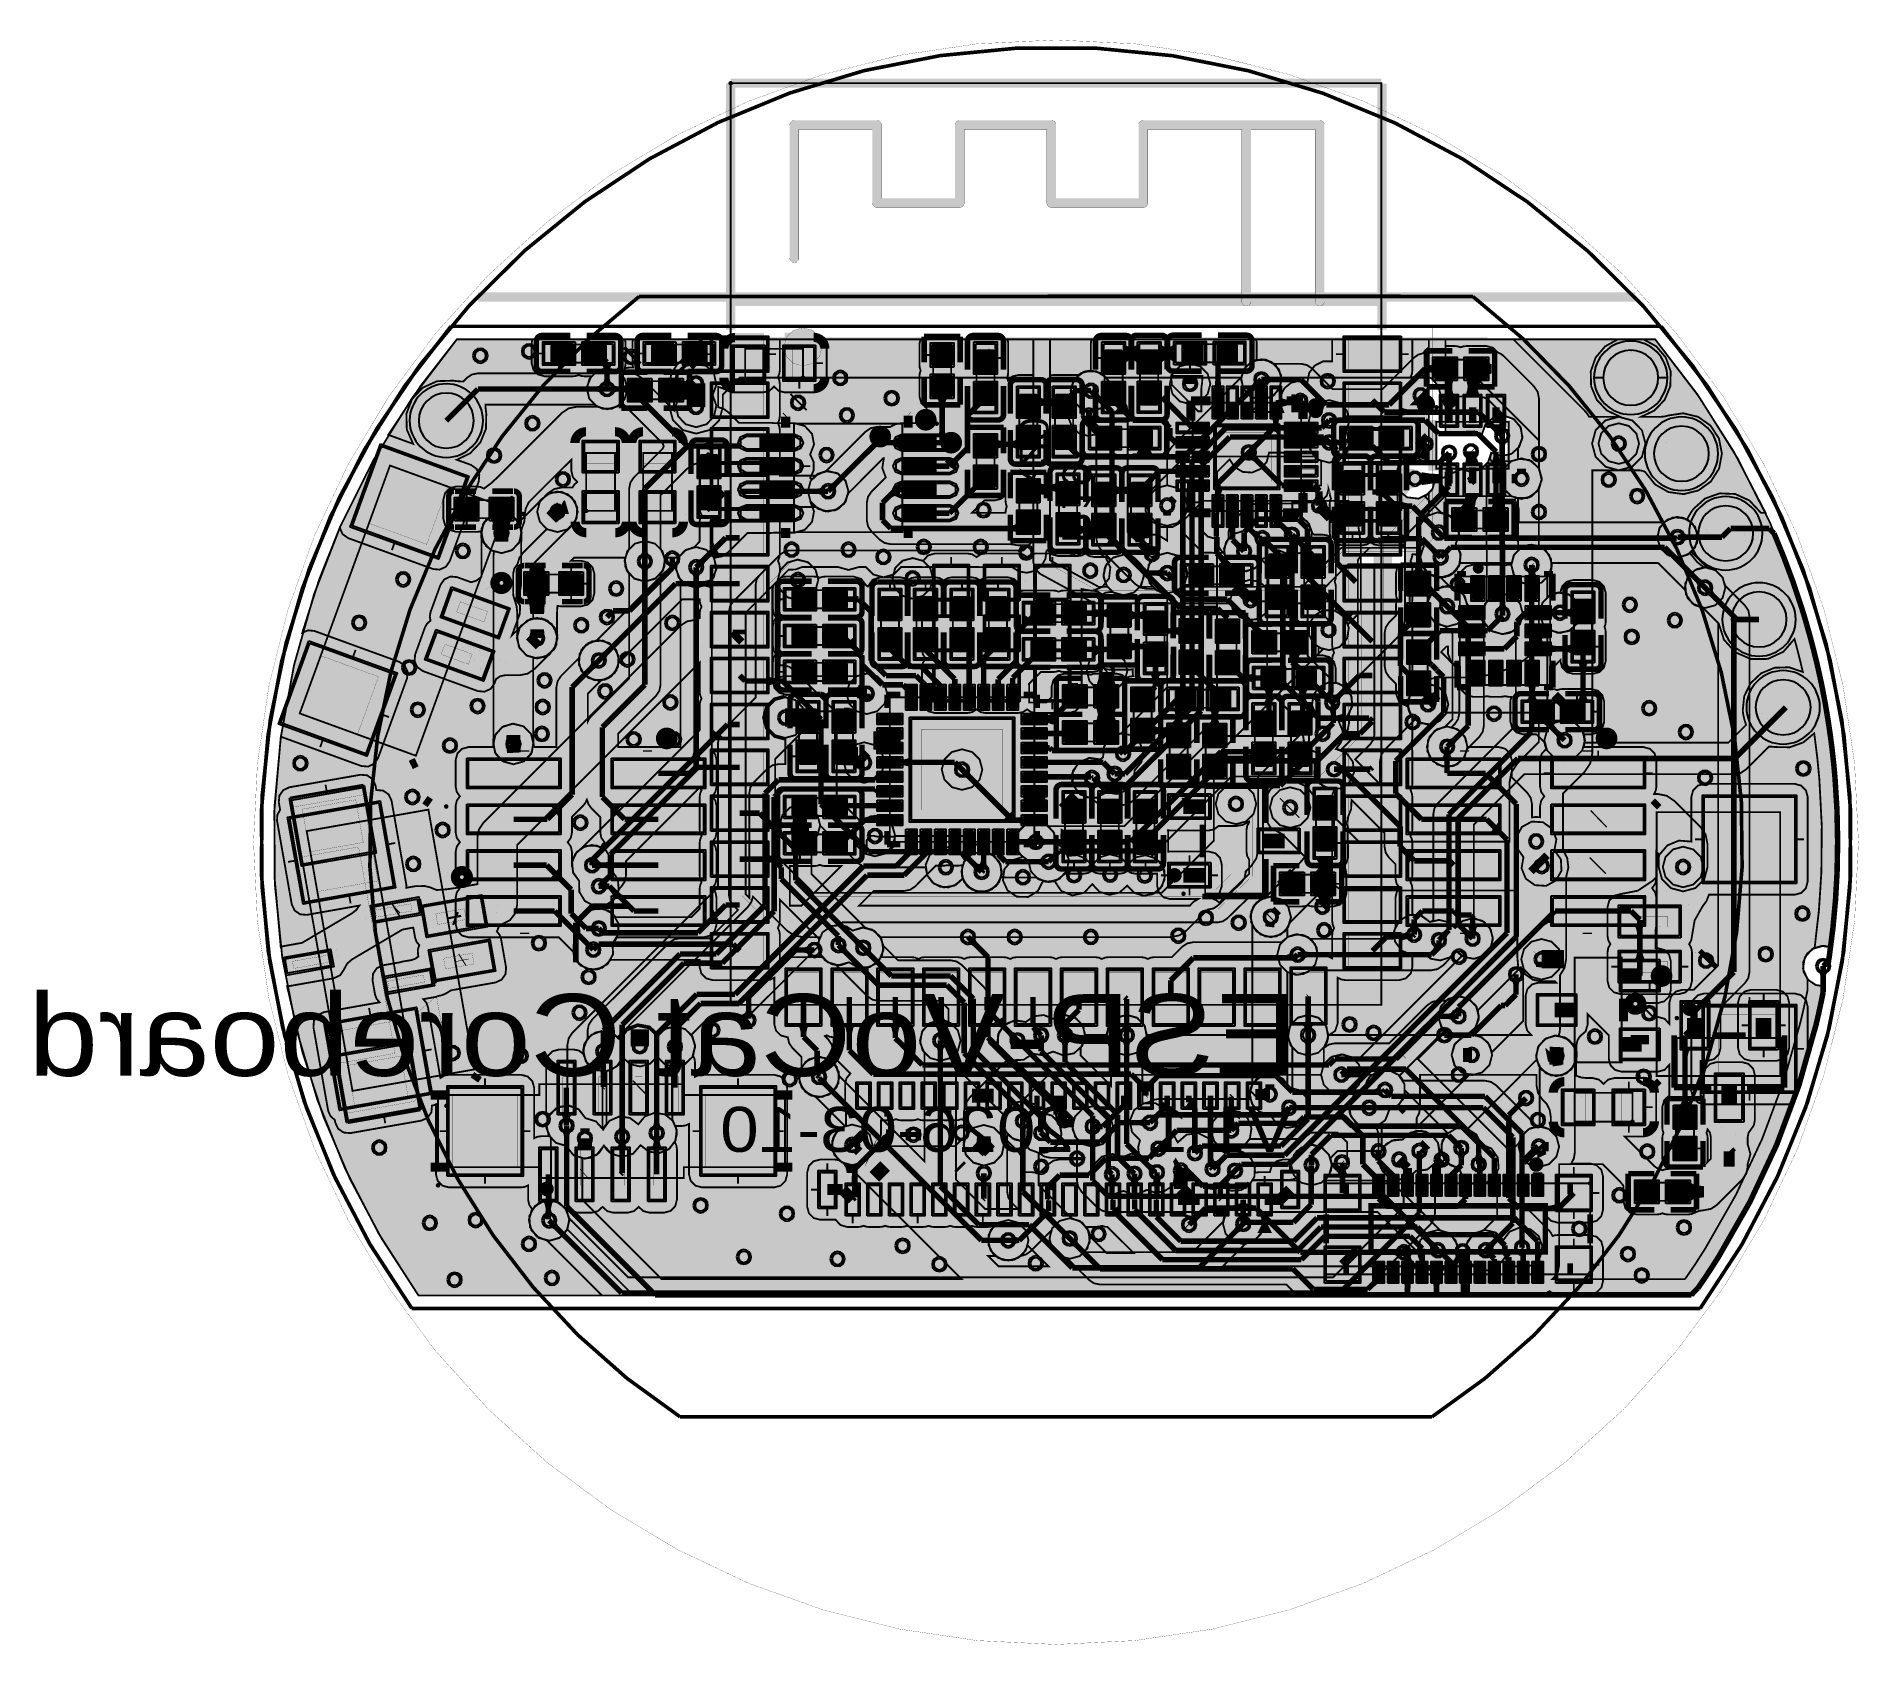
# Model space of a CAD drawing. Header units: millimetres. Extents: x -28.2 to 22.2, y -22.2 to 22.3.
import ezdxf
from ezdxf.enums import TextEntityAlignment as Align

# ---------------------------------------------------------------- set-up
doc = ezdxf.new("R2010")
doc.units = ezdxf.units.MM
doc.header["$MEASUREMENT"] = 0
for name, color, linetype, true_color in [('Board-Outline-Layer', 7, 'Continuous', 0xff00ff), ('Bottom-Layer', 7, 'Continuous', 0x0000ff), ('Bottom-Paste-Mask-Layer', 7, 'Continuous', 0x800000), ('Bottom-Silkscreen-Layer', 7, 'Continuous', 0x66cc33), ('Bottom-Solder-Mask-Layer', 7, 'Continuous', 0xaa00ff), ('Component-Marking-Layer', 7, 'Continuous', 0x66ffcc), ('Component-Shape-Layer', 7, 'Continuous', 0x00cccc), ('Document-Layer', 7, 'Continuous', 0xffffff), ('GND', 7, 'Continuous', 0x999966), ('Hole-Layer', 7, 'Continuous', 0x222222), ('Multi-Layer', 7, 'Continuous', 0xc0c0c0), ('Pin-Floating-Layer', 7, 'Continuous', 0xff99ff), ('Pin-Soldering-Layer', 7, 'Continuous', 0xcc9999), ('POWER', 7, 'Continuous', 0x008000), ('Top-Layer', 7, 'Continuous', 0xff0000), ('Top-Paste-Mask-Layer', 7, 'Continuous', 0x808080), ('Top-Silkscreen-Layer', 7, 'Continuous', 0xffcc00), ('Top-Solder-Mask-Layer', 7, 'Continuous', 0x800080)]:
    doc.layers.add(name, color=color, linetype=linetype, true_color=true_color)
doc.styles.get("Standard").update_dxf_attribs({"font": 'arial.ttf'})

msp = doc.modelspace()

# ---------------------------------------------------------------- texts
at = {"layer": 'Bottom-Silkscreen-Layer', "text_generation_flag": 2, "width": 1.1}
for s, height, rotation, p in [('R20', 0.8001, -90, (-1.248, 9.516)), ('R19', 0.8001, 270, (-0.065, 8.269)), ('ESP-VoCat Coreboard', 2.25968, -1080, (6.694, -7.142)), ('V1.1    2026-03-10', 1.2446, -360, (6.552, -8.942))]:
    msp.add_text(s, height=height, rotation=rotation, dxfattribs=at).set_placement(p, align=Align.BOTTOM_LEFT)

# ---------------------------------------------------------------- hatches: boundary and pattern name
at = {"layer": 'Bottom-Layer', "transparency": 33554610}
for points in [[(-16.573, 13.917), (-14.482, 13.917), (-14.499, 13.855), (-14.505, 13.791), (-14.505, 13.251), (-14.457, 13.072), (-14.326, 12.941), (-14.147, 12.893), (-13.357, 12.893), (-13.28, 12.902), (-13.207, 12.926), (-13.133, 12.902), (-13.057, 12.893), (-12.857, 12.893), (-12.979, 12.594), (-12.916, 12.278), (-12.689, 12.048), (-13.269, 12.048), (-13.479, 12.006), (-13.657, 11.887), (-15.437, 10.107), (-15.623, 9.937), (-15.824, 9.784), (-15.919, 9.829), (-16.022, 9.844), (-16.588, 9.844), (-16.767, 9.796), (-16.899, 9.665), (-16.947, 9.486), (-16.947, 8.946), (-16.899, 8.767), (-16.767, 8.636), (-16.588, 8.588), (-16.022, 8.588), (-15.961, 8.593), (-15.901, 8.609), (-15.843, 8.306), (-15.632, 8.079), (-15.334, 7.998), (-15.038, 8.088), (-14.834, 8.321), (-14.785, 8.626), (-14.786, 8.645), (-14.768, 8.716), (-14.74, 8.784), (-14.711, 8.863), (-14.701, 8.946), (-14.701, 9.035), (-14.671, 9.231), (-14.584, 9.408), (-13.406, 10.586), (-13.406, 10.268), (-13.363, 10.098), (-13.243, 9.968), (-13.319, 9.902), (-13.374, 9.817), (-13.667, 9.817), (-13.877, 9.775), (-14.055, 9.656), (-14.096, 9.616), (-14.286, 9.411), (-14.353, 9.139), (-14.281, 8.869), (-14.088, 8.667), (-14.74, 8.015), (-14.845, 7.868), (-14.897, 7.695), (-14.986, 7.574), (-15.018, 7.426), (-15.018, 6.886), (-15.01, 6.815), (-14.989, 6.746), (-14.923, 6.535), (-14.901, 6.315), (-14.901, 5.897), (-14.907, 5.752), (-14.91, 5.712), (-14.859, 5.404), (-14.652, 5.171), (-14.352, 5.084), (-14.053, 5.171), (-13.845, 5.404), (-13.795, 5.712), (-13.798, 5.752), (-13.804, 5.897), (-13.804, 6.315), (-13.8, 6.428), (-13.791, 6.541), (-13.744, 6.531), (-13.696, 6.528), (-13.13, 6.528), (-12.951, 6.576), (-12.82, 6.707), (-12.772, 6.886), (-12.772, 7.426), (-12.82, 7.605), (-12.951, 7.737), (-13.13, 7.785), (-13.419, 7.785), (-13.332, 7.871), (-11.927, 7.871), (-11.917, 7.632), (-11.808, 7.418), (-11.808, 4.537), (-12.856, 3.489), (-12.912, 3.42), (-12.953, 3.342), (-12.953, 4.111), (-12.593, 4.471), (-12.303, 4.587), (-12.12, 4.84), (-12.101, 5.152), (-12.252, 5.426), (-12.526, 5.577), (-12.838, 5.558), (-13.091, 5.375), (-13.207, 5.085), (-13.694, 4.598), (-13.788, 4.457), (-13.821, 4.291), (-13.821, 2.633), (-14.423, 2.633), (-14.44, 2.659), (-14.45, 2.69), (-14.45, 2.705), (-14.525, 2.999), (-14.741, 3.21), (-15.036, 3.279), (-15.324, 3.184), (-15.52, 2.953), (-15.569, 2.655), (-15.568, 2.644), (-15.572, 2.638), (-15.576, 2.633), (-16.25, 2.633), (-16.429, 2.585), (-16.56, 2.454), (-16.608, 2.275), (-16.608, 1.535), (-16.577, 1.39), (-16.491, 1.27), (-16.577, 1.15), (-16.608, 1.005), (-16.608, 0.265), (-16.577, 0.12), (-16.491, 0), (-16.577, -0.12), (-16.608, -0.265), (-16.608, -1.005), (-16.577, -1.15), (-16.491, -1.27), (-16.577, -1.39), (-16.608, -1.535), (-16.608, -2.275), (-16.56, -2.454), (-16.429, -2.585), (-16.25, -2.633), (-13.755, -2.633), (-13.36, -3.028), (-13.246, -3.316), (-12.996, -3.499), (-12.687, -3.522), (-12.413, -3.377), (-12.257, -3.11), (-12.267, -2.8), (-12.198, -2.722), (-12.144, -2.633), (-9.75, -2.633), (-9.571, -2.585), (-9.439, -2.454), (-9.391, -2.275), (-9.391, -1.535), (-9.422, -1.39), (-9.509, -1.27), (-9.422, -1.15), (-9.391, -1.005), (-9.391, -0.265), (-9.422, -0.12), (-9.509, 0), (-9.422, 0.12), (-9.391, 0.265), (-9.391, 1.005), (-9.422, 1.15), (-9.509, 1.27), (-9.422, 1.39), (-9.391, 1.535), (-9.391, 2.275), (-9.425, 2.427), (-9.52, 2.55), (-9.52, 7.25), (-9.396, 7.552), (-9.461, 7.871), (-9.443, 7.871), (-9.233, 7.913), (-9.055, 8.032), (-8.531, 8.556), (-7.896, 8.556), (-7.848, 8.559), (-7.8, 8.565), (-7.232, 8.565), (-6.948, 8.646), (-6.749, 8.864), (-6.694, 9.154), (-6.8, 9.43), (-6.797, 9.434), (-6.794, 9.438), (-6.752, 9.372), (-6.7, 9.313), (-6.427, 9.163), (-6.115, 9.182), (-5.862, 9.365), (-5.745, 9.654), (-4.779, 10.621), (-4.763, 10.621), (-4.805, 10.351), (-4.71, 10.095), (-4.734, 10.071), (-4.739, 10.067), (-4.743, 10.062), (-5.107, 9.698), (-5.201, 9.557), (-5.234, 9.391), (-5.234, 8.909), (-5.201, 8.742), (-5.107, 8.601), (-4.879, 8.373), (-4.738, 8.279), (-4.572, 8.246), (-1.265, 8.246), (-1.197, 8.241), (-1.129, 8.228), (-1.083, 8.219), (-1.036, 8.215), (-0.759, 8.215), (-0.901, 8.073), (-7.366, 8.073), (-7.503, 8.046), (-7.619, 7.968), (-8.94, 6.647), (-9.017, 6.531), (-9.045, 6.394), (-9.045, -1.48), (-9.017, -1.617), (-8.94, -1.733), (-8.797, -1.876), (-9.579, -2.658), (-10.402, -2.658), (-10.568, -2.691), (-10.709, -2.785), (-12.831, -4.906), (-12.925, -5.047), (-12.958, -5.213), (-12.958, -5.429), (-13.083, -5.738), (-13.01, -6.063), (-12.766, -6.291), (-12.436, -6.339), (-12.436, -7.791), (-12.488, -7.867), (-12.527, -7.95), (-12.728, -7.725), (-13.017, -7.636), (-13.213, -7.385), (-13.514, -7.281), (-13.823, -7.358), (-14.041, -7.59), (-14.097, -7.904), (-13.974, -8.197), (-13.974, -9.907), (-14.27, -9.963), (-14.494, -10.163), (-14.583, -10.451), (-14.51, -10.743), (-14.297, -10.956), (-14.005, -11.028), (-13.717, -10.938), (-13.518, -10.713), (-11.689, -12.542), (-17.637, -12.542), (-18.737, -10.83), (-19.671, -9.023), (-20.431, -7.136), (-21.011, -5.186), (-21.405, -3.19), (-21.61, -1.165), (-21.624, 0.869), (-21.447, 2.896), (-21.08, 4.897), (-20.527, 6.855), (-19.793, 8.752), (-18.883, 10.572), (-17.807, 12.299)], [(-11.908, 13.791), (-11.914, 13.855), (-11.931, 13.917), (-11.696, 13.917), (-11.713, 13.855), (-11.718, 13.791), (-11.718, 13.251), (-11.713, 13.192), (-11.699, 13.135), (-11.797, 13.135), (-11.87, 13.127), (-11.94, 13.105), (-11.916, 13.176), (-11.908, 13.251)], [(-6.342, 13.704), (-6.36, 13.816), (-6.412, 13.917), (-3.743, 13.917), (-3.769, 13.842), (-3.777, 13.764), (-3.777, 13.199), (-3.769, 13.122), (-3.744, 13.049), (-3.769, 12.976), (-3.777, 12.899), (-3.777, 12.333), (-3.725, 12.147), (-3.583, 12.015), (-3.583, 11.595), (-4.268, 11.595), (-4.437, 11.568), (-4.589, 11.49), (-4.958, 11.49), (-5.125, 11.457), (-5.266, 11.362), (-6.359, 10.269), (-6.589, 10.193), (-6.766, 10.028), (-6.782, 10.055), (-6.8, 10.08), (-6.704, 10.29), (-6.704, 10.52), (-6.801, 10.73), (-6.694, 11.006), (-6.748, 11.296), (-6.948, 11.515), (-7.232, 11.595), (-7.8, 11.595), (-7.848, 11.602), (-7.896, 11.604), (-8.77, 11.604), (-9.053, 11.887), (-9.187, 11.986), (-9.344, 12.039), (-9.344, 12.042), (-9.344, 12.045), (-9.344, 12.6), (-9.205, 12.553), (-9.073, 12.49), (-8.989, 12.457), (-8.9, 12.446), (-8.1, 12.446), (-7.929, 12.489), (-7.8, 12.608), (-7.671, 12.489), (-7.5, 12.446), (-6.7, 12.446), (-6.521, 12.494), (-6.39, 12.625), (-6.342, 12.804)], [(-1.322, 13.791), (-1.327, 13.855), (-1.344, 13.917), (-0.626, 13.917), (-0.626, 12.929), (-1.036, 12.929), (-1.202, 12.889), (-1.33, 12.777), (-1.34, 12.815), (-1.354, 12.851), (-1.33, 12.925), (-1.322, 13.001)], [(-0.046, 12.929), (-0.107, 12.924), (-0.166, 12.909), (-0.166, 13.917), (0.987, 13.917), (0.97, 13.855), (0.965, 13.791), (0.965, 13.053), (0.777, 13.02), (0.612, 12.926), (0.543, 12.926), (0.519, 12.929), (0.494, 12.929)], [(5.553, 13.8), (5.548, 13.859), (5.533, 13.917), (10.316, 13.917), (10.316, 13.689), (10.225, 13.622), (10.159, 13.531), (10.02, 13.49), (9.903, 13.407), (9.034, 12.538), (7.655, 12.538), (7.082, 13.11), (6.941, 13.204), (6.775, 13.237), (6.036, 13.237), (5.808, 13.35), (5.553, 13.349)], [(10.776, 13.728), (10.776, 13.917), (16.574, 13.917), (17.79, 12.324), (18.854, 10.626), (19.756, 8.837), (20.489, 6.972), (21.046, 5.047), (21.422, 3.079), (21.615, 1.085), (21.623, -0.919), (21.445, -2.914), (21.336, -2.88), (21.222, -2.868), (20.922, -2.955), (20.715, -3.189), (20.665, -3.498), (20.788, -3.785), (20.788, -4.109), (20.7, -4.532), (20.603, -4.952), (20.136, -6.6), (19.538, -8.204), (18.811, -9.755), (17.962, -11.242), (17.697, -11.656), (17.421, -12.063), (17.395, -12.09), (13.734, -12.09), (13.779, -12.046), (13.884, -11.888), (13.921, -11.703), (13.921, -8.909), (15.123, -8.909), (15.569, -9.355), (15.638, -9.43), (15.701, -9.511), (15.701, -9.943), (15.749, -10.122), (15.881, -10.253), (16.06, -10.301), (16.625, -10.301), (16.702, -10.293), (16.775, -10.268), (16.848, -10.293), (16.925, -10.301), (17.49, -10.301), (17.584, -10.289), (17.671, -10.252), (17.794, -10.201), (17.927, -10.183), (18.123, -10.144), (18.288, -10.034), (18.987, -9.335), (19.098, -9.169), (19.137, -8.974), (19.137, -8.897), (19.212, -8.63), (19.137, -8.364), (19.137, -8.15), (19.159, -8.043), (19.221, -7.954), (19.305, -7.835), (19.334, -7.693), (19.334, -6.443), (19.286, -6.264), (19.155, -6.133), (18.976, -6.085), (18.276, -6.085), (18.097, -6.133), (17.966, -6.264), (17.918, -6.443), (17.918, -7.068), (17.879, -7.035), (17.835, -7.009), (17.835, -6.051), (18.026, -6.051), (18.205, -6.003), (18.336, -5.872), (18.384, -5.693), (18.384, -4.576), (18.408, -4.55), (18.432, -4.526), (19.058, -3.9), (19.152, -3.759), (19.185, -3.593), (19.185, 6.248), (19.152, 6.415), (19.058, 6.555), (18.515, 7.098), (18.434, 7.338), (18.255, 7.518), (18.015, 7.601), (18.014, 7.601), (18.013, 7.601), (17.581, 8.032), (17.733, 8.28), (17.741, 8.57), (17.603, 8.825), (17.356, 8.977), (17.066, 8.986), (16.81, 8.849), (12.805, 8.849), (12.805, 9.199), (12.774, 9.343), (12.689, 9.462), (12.703, 9.492), (12.714, 9.522), (13.045, 9.523), (13.318, 9.71), (13.438, 10.019), (13.363, 10.341), (13.363, 12.273), (13.326, 12.459), (13.221, 12.616), (12.395, 13.443), (12.312, 13.51), (12.215, 13.556), (12.085, 13.682), (11.91, 13.728), (11.344, 13.728), (11.267, 13.719), (11.194, 13.695), (11.121, 13.719), (11.044, 13.728)], [(4.047, 12.793), (4.043, 12.715), (4.031, 12.638), (4.025, 12.601), (4.023, 12.564), (4.023, 11.922), (3.937, 11.922), (3.239, 12.621), (3.222, 12.637), (3.204, 12.652), (3.204, 12.709), (3.195, 12.785), (3.171, 12.859), (3.184, 12.89), (3.193, 12.923), (3.253, 12.907), (3.314, 12.902), (4.047, 12.902)], [(6.539, 12.369), (6.595, 12.369), (7.041, 11.922), (6.539, 11.922)], [(10.316, 12.51), (10.316, 12.099), (10.262, 12.11), (10.206, 12.113), (9.838, 12.113), (10.266, 12.541), (10.29, 12.525)], [(0.965, 11.93), (0.965, 11.911), (0.968, 11.859), (0.98, 11.808), (0.959, 11.808), (0.905, 11.804), (0.852, 11.792), (0.852, 11.942), (0.908, 11.933)], [(10.316, 10.715), (10.316, 10.535), (10.189, 10.614), (10.047, 10.66), (10.123, 10.775), (10.149, 10.91), (10.149, 11.122), (10.272, 10.998), (10.294, 10.978), (10.316, 10.96), (10.316, 10.832), (10.313, 10.774)], [(15.008, 11.03), (15.083, 10.75), (15.288, 10.544), (15.569, 10.469), (15.85, 10.544), (16.055, 10.75), (16.13, 11.03), (16.055, 11.311), (15.85, 11.517), (15.569, 11.592), (15.288, 11.517), (15.083, 11.311)], [(-1.979, 9.459), (-1.971, 9.462), (-1.963, 9.462), (-1.68, 9.462), (-1.521, 9.5), (-1.395, 9.604), (-1.395, 9.439), (-1.386, 9.362), (-1.362, 9.289), (-1.386, 9.216), (-1.395, 9.139), (-1.395, 9.114), (-2.324, 9.114)], [(7.181, 9.406), (7.36, 9.454), (7.491, 9.585), (7.539, 9.764), (7.539, 9.774), (7.562, 9.7), (7.575, 9.624), (7.586, 9.568), (7.606, 9.514), (7.581, 9.44), (7.573, 9.364), (7.573, 8.574), (7.579, 8.504), (7.6, 8.436), (7.498, 8.49), (7.385, 8.508), (7.153, 8.508), (7.145, 8.509), (7.137, 8.511), (7.087, 8.561), (6.999, 8.811), (6.807, 8.993), (6.553, 9.066), (6.542, 9.077), (6.54, 9.085), (6.539, 9.093), (6.539, 9.406)], [(4.006, 8.068), (3.534, 8.54), (3.534, 8.993), (3.592, 9.1), (3.627, 9.218), (3.815, 9.406), (3.817, 9.406), (3.819, 9.406), (4.023, 9.406), (4.023, 8.764), (4.071, 8.585), (4.202, 8.454), (4.381, 8.406), (4.447, 8.406), (4.447, 8.373), (4.48, 8.207), (4.574, 8.066), (4.628, 8.013), (4.595, 8.013), (4.519, 8.004), (4.445, 7.98), (4.372, 8.004), (4.295, 8.013), (4.085, 8.013), (4.043, 8.037)], [(-7.614, 7.323), (-7.396, 7.54), (-7.206, 7.545), (-7.028, 7.613), (-6.027, 7.613), (-5.74, 7.534), (-5.453, 7.613), (-5.262, 7.613), (-5.056, 7.407), (-4.775, 7.331), (-4.493, 7.407), (-4.288, 7.613), (-3.71, 7.613), (-3.657, 7.611), (-3.604, 7.613), (-2.136, 7.613), (-2.082, 7.611), (-2.029, 7.613), (-1.216, 7.613), (-1.026, 7.492), (-0.805, 7.455), (-0.587, 7.508), (-0.406, 7.642), (-0.293, 7.836), (-0.265, 8.059), (-0.239, 8.085), (-0.109, 7.962), (0.064, 7.918), (0.604, 7.918), (0.714, 7.935), (0.813, 7.986), (0.925, 7.917), (1.054, 7.892), (1.396, 7.892), (1.404, 7.892), (1.412, 7.889), (1.494, 7.808), (1.35, 7.597), (1.314, 7.345), (1.394, 7.103), (1.572, 6.921), (1.481, 6.921), (1.371, 6.904), (1.272, 6.854), (1.154, 6.936), (1.013, 6.965), (0.223, 6.965), (0.146, 6.957), (0.073, 6.932), (-0.001, 6.957), (-0.077, 6.965), (-0.868, 6.965), (-0.924, 6.961), (-0.978, 6.948), (-0.978, 6.972), (-1.026, 7.151), (-1.157, 7.282), (-1.336, 7.33), (-1.876, 7.33), (-1.997, 7.309), (-2.104, 7.248), (-2.211, 7.309), (-2.332, 7.33), (-2.872, 7.33), (-2.997, 7.308), (-3.107, 7.243), (-3.216, 7.308), (-3.341, 7.33), (-3.881, 7.33), (-3.998, 7.311), (-4.101, 7.255), (-4.205, 7.311), (-4.321, 7.33), (-4.861, 7.33), (-5.075, 7.259), (-5.204, 7.075), (-5.23, 7.092), (-5.257, 7.108), (-5.388, 7.283), (-5.596, 7.35), (-6.386, 7.35), (-6.463, 7.342), (-6.536, 7.317), (-6.609, 7.342), (-6.686, 7.35), (-7.476, 7.35), (-7.546, 7.343)], [(8.349, 3.019), (7.879, 2.549), (7.813, 2.568), (7.745, 2.579), (7.874, 2.744), (7.934, 2.945), (7.978, 2.99), (8.073, 3.13), (8.106, 3.297), (8.106, 3.55), (8.11, 3.556), (8.199, 3.816), (8.156, 4.086), (7.989, 4.304), (7.739, 4.417), (7.739, 4.813), (7.691, 4.993), (7.56, 5.124), (7.381, 5.172), (7.252, 5.172), (7.261, 5.216), (7.264, 5.261), (7.264, 5.387), (7.559, 5.313), (7.85, 5.404), (8.05, 5.634), (8.101, 5.934), (7.987, 6.217), (7.743, 6.399), (7.743, 7.06), (7.734, 7.137), (7.71, 7.21), (7.734, 7.283), (7.743, 7.36), (7.743, 8.15), (7.736, 8.22), (7.715, 8.287), (7.817, 8.234), (7.931, 8.215), (8.471, 8.215), (8.592, 8.236), (8.699, 8.297), (8.805, 8.236), (8.926, 8.215), (9.466, 8.215), (9.534, 8.222), (9.599, 8.241), (9.599, 8.147), (8.716, 8.147), (8.677, 8.139), (8.644, 8.117), (8.379, 7.851), (8.357, 7.818), (8.349, 7.779)], [(-10.821, 7.871), (-10.449, 7.871), (-10.513, 7.552), (-10.389, 7.25), (-10.389, 2.633), (-12.114, 2.633), (-12.114, 3.002), (-11.067, 4.049), (-10.973, 4.19), (-10.94, 4.357), (-10.94, 7.418), (-10.831, 7.632)], [(2.809, 7.964), (2.825, 7.949), (2.75, 7.903), (2.683, 7.847), (2.635, 7.895), (2.727, 7.918)], [(8.704, 2.724), (8.781, 2.84), (8.809, 2.977), (8.809, 7.631), (8.865, 7.687), (9.506, 7.687), (9.431, 7.572), (9.405, 7.438), (9.405, 6.872), (9.414, 6.795), (9.438, 6.722), (9.414, 6.649), (9.405, 6.572), (9.405, 6.289), (9.405, 6.28), (9.402, 6.272), (9.218, 6.088), (9.124, 5.948), (9.091, 5.781), (9.091, 4.876), (9.124, 4.71), (9.218, 4.569), (9.402, 4.385), (9.405, 4.377), (9.405, 4.368), (9.405, 4.111), (9.5, 3.869), (9.734, 3.754), (9.755, 3.651), (9.796, 3.553), (9.854, 3.465), (9.927, 3.389), (9.091, 2.553), (8.997, 2.412), (8.964, 2.246), (8.964, 1.607), (8.276, 2.296)], [(11.181, 7.726), (12.599, 7.726), (12.597, 7.703), (12.596, 7.679), (12.536, 7.679), (12.478, 7.675), (12.421, 7.66), (12.364, 7.675), (12.306, 7.679), (12.036, 7.679), (11.978, 7.675), (11.921, 7.66), (11.864, 7.675), (11.806, 7.679), (11.536, 7.679), (11.357, 7.631), (11.226, 7.5), (11.178, 7.321), (11.178, 6.96), (11.037, 7.046), (10.877, 7.086), (10.677, 7.286), (10.669, 7.295), (10.662, 7.305), (10.662, 7.32), (10.888, 7.376), (11.072, 7.52)], [(16.609, 1.535), (16.609, 2.275), (16.561, 2.454), (16.43, 2.585), (16.25, 2.633), (14.601, 2.633), (14.633, 2.808), (14.608, 2.984), (14.809, 2.984), (14.988, 3.032), (15.119, 3.163), (15.167, 3.342), (15.167, 3.882), (15.119, 4.061), (14.988, 4.192), (14.809, 4.24), (14.019, 4.24), (13.942, 4.232), (13.869, 4.207), (13.796, 4.232), (13.719, 4.24), (13.635, 4.24), (13.657, 4.309), (13.664, 4.381), (13.664, 4.859), (13.831, 4.912), (13.952, 5.038), (13.952, 5.017), (14, 4.837), (14.131, 4.706), (14.31, 4.658), (14.85, 4.658), (15.029, 4.706), (15.16, 4.837), (15.208, 5.017), (15.208, 5.807), (15.2, 5.883), (15.175, 5.957), (15.2, 6.03), (15.208, 6.107), (15.208, 6.897), (15.16, 7.076), (15.029, 7.207), (14.85, 7.255), (14.31, 7.255), (14.135, 7.209), (14.005, 7.084), (13.952, 6.911), (13.81, 6.895), (13.676, 6.842), (13.67, 6.843), (13.664, 6.843), (13.664, 7.321), (13.662, 7.365), (13.654, 7.408), (13.708, 7.562), (13.716, 7.726), (16.659, 7.726), (17.398, 6.987), (17.399, 6.985), (17.399, 6.984), (17.482, 6.744), (17.661, 6.566), (17.901, 6.484), (18.317, 6.068), (18.317, -3.413), (17.66, -4.069), (17.651, -4.077), (17.641, -4.085), (17.326, -4.085), (17.147, -4.133), (17.016, -4.264), (16.968, -4.443), (16.968, -5.026), (16.836, -4.886), (16.651, -4.835), (16.518, -4.835), (16.134, -4.451), (16.651, -4.451), (16.83, -4.403), (16.961, -4.272), (17.009, -4.093), (17.009, -3.293), (16.961, -3.114), (16.83, -2.982), (16.651, -2.934), (16.585, -2.934), (16.585, -2.504), (16.589, -2.425), (16.601, -2.348), (16.607, -2.312), (16.609, -2.275), (16.609, -1.535), (16.578, -1.39), (16.491, -1.27), (16.578, -1.15), (16.609, -1.005), (16.609, -0.266), (16.673, -0.331), (16.673, -0.686), (16.764, -1.024), (17.011, -1.271), (17.349, -1.361), (17.686, -1.271), (17.934, -1.024), (18.024, -0.686), (18.024, -0.051), (17.973, 0.208), (17.826, 0.427), (17.115, 1.138), (16.896, 1.285), (16.637, 1.336), (16.548, 1.336), (16.593, 1.431)], [(-8.486, 1.352), (-8.486, -1.537), (-8.585, -1.438), (-8.585, 6.352), (-7.807, 7.13), (-7.828, 7.062), (-7.834, 6.992), (-7.834, 6.452), (-7.811, 6.325), (-7.744, 6.214), (-7.811, 6.103), (-7.834, 5.976), (-7.834, 5.436), (-7.814, 5.315), (-7.753, 5.209), (-7.814, 5.102), (-7.834, 4.982), (-7.834, 4.442), (-7.786, 4.263), (-7.655, 4.132), (-7.476, 4.084), (-7.418, 4.084), (-7.453, 4.066), (-7.493, 4.06), (-7.799, 3.978), (-8.023, 3.754), (-8.105, 3.448), (-8.023, 3.141), (-7.799, 2.917), (-7.493, 2.835), (-7.488, 2.835), (-7.484, 2.835), (-7.488, 2.804), (-7.489, 2.772), (-7.489, 2.161), (-7.676, 2.161), (-7.842, 2.128), (-7.983, 2.034), (-8.359, 1.659), (-8.453, 1.518)], [(5.318, 6.756), (5.386, 6.756), (5.441, 6.761), (5.496, 6.774), (5.496, 6.579)], [(12.612, 1.795), (12.609, 1.803), (12.609, 1.812), (12.609, 2.275), (12.561, 2.454), (12.43, 2.585), (12.25, 2.633), (11.382, 2.633), (11.33, 2.877), (11.176, 3.075), (10.952, 3.186), (11.03, 3.264), (11.124, 3.405), (11.158, 3.571), (11.158, 4.57), (11.124, 4.736), (11.03, 4.877), (10.89, 5.017), (10.866, 5.049), (10.839, 5.079), (10.705, 5.212), (10.684, 5.232), (10.662, 5.25), (10.662, 5.254), (10.662, 5.259), (10.662, 5.268), (10.665, 5.276), (10.805, 5.417), (10.843, 5.417), (10.843, 5.216), (10.94, 4.971), (11.178, 4.859), (11.178, 4.381), (11.226, 4.202), (11.357, 4.071), (11.536, 4.023), (11.806, 4.023), (11.864, 4.028), (11.921, 4.042), (11.978, 4.028), (12.036, 4.023), (12.306, 4.023), (12.364, 4.028), (12.421, 4.042), (12.478, 4.028), (12.536, 4.023), (12.6, 4.023), (12.578, 3.954), (12.571, 3.882), (12.571, 3.342), (12.619, 3.163), (12.75, 3.032), (12.929, 2.984), (13.29, 2.984), (13.3, 2.976), (13.309, 2.968), (13.514, 2.764), (13.531, 2.67), (13.564, 2.581), (13.438, 2.45), (13.392, 2.275), (13.392, 1.535), (13.423, 1.39), (13.51, 1.27), (13.423, 1.15), (13.392, 1.005), (13.392, 0.69), (13.28, 0.698), (13.167, 0.688), (13.167, 1.06), (13.134, 1.226), (13.04, 1.367)], [(-0.423, 4.709), (-0.077, 4.709), (-0.001, 4.717), (0.073, 4.742), (0.146, 4.717), (0.223, 4.709), (1.013, 4.709), (1.162, 4.741), (1.283, 4.832), (1.378, 4.788), (1.481, 4.773), (2.021, 4.773), (2.072, 4.777), (2.122, 4.788), (2.122, 4.692), (2.126, 4.643), (2.136, 4.594), (2.129, 4.594), (2.031, 4.581), (1.941, 4.541), (1.819, 4.633), (1.67, 4.665), (1.104, 4.665), (1.027, 4.657), (0.954, 4.632), (0.881, 4.657), (0.804, 4.665), (0.238, 4.665), (0.059, 4.617), (-0.072, 4.486), (-0.12, 4.307), (-0.12, 4.024), (-0.121, 4.015), (-0.123, 4.007), (-0.264, 3.866), (-0.282, 3.867), (-0.299, 3.867), (-0.741, 3.867), (-0.741, 4.309), (-0.743, 4.346), (-0.749, 4.383)], [(-13.388, 0.703), (-13.08, 1.012), (-13.019, 1.089), (-12.977, 1.177), (-12.934, 1.051), (-12.856, 0.944), (-12.611, 0.699), (-12.608, 0.691), (-12.608, 0.683), (-12.608, 0.265), (-12.577, 0.12), (-12.491, 0), (-12.545, -0.063), (-12.584, -0.136), (-12.841, -0.077), (-13.097, -0.142), (-13.295, -0.316), (-13.391, -0.562), (-13.391, -0.265), (-13.422, -0.12), (-13.509, 0), (-13.422, 0.12), (-13.391, 0.265), (-13.391, 0.687), (-13.391, 0.695)], [(8.071, 0.674), (8.071, 0.68), (8.165, 0.915), (8.175, 1.168), (9.088, 0.255), (9.088, -0.123), (9.121, -0.29), (9.215, -0.431), (9.389, -0.605), (9.392, -0.613), (9.392, -0.621), (9.392, -1.005), (9.423, -1.15), (9.51, -1.27), (9.423, -1.39), (9.392, -1.535), (9.392, -2.275), (9.393, -2.301), (9.396, -2.327), (9.349, -2.498), (9.358, -2.675), (7.039, -2.675), (6.84, -2.571), (6.616, -2.553), (6.402, -2.624), (6.402, -2.386), (6.501, -2.085), (6.421, -1.778), (6.81, -1.778), (6.887, -1.77), (6.96, -1.745), (7.033, -1.77), (7.11, -1.778), (7.676, -1.778), (7.855, -1.73), (7.986, -1.599), (8.034, -1.42), (8.034, -0.88), (8.016, -0.769), (7.966, -0.67), (8.043, -0.553), (8.071, -0.416), (8.071, 0.374), (8.062, 0.451), (8.038, 0.524), (8.062, 0.597)], [(5.345, -0.875), (4.524, -1.674), (4.432, -1.607), (4.328, -1.56), (4.514, -1.431), (4.586, -1.216), (4.586, -0.616), (4.538, -0.437), (4.407, -0.306), (4.228, -0.258), (3.158, -0.258), (3.13, -0.259), (3.102, -0.263), (3.102, 0.276), (3.101, 0.304), (3.098, 0.331), (3.128, 0.327), (3.158, 0.325), (4.228, 0.325), (4.376, 0.357), (4.497, 0.448), (4.979, 0.448), (5.172, 0.479), (5.345, 0.569), (5.345, 0.553), (5.289, 0.449), (5.27, 0.334), (5.27, -0.266), (5.289, -0.382), (5.345, -0.485)], [(-5.238, 0.043), (-5.237, 0.051), (-5.235, 0.059), (-5.119, 0.175), (-5.028, 0.175), (-4.965, 0.157), (-4.899, 0.151), (-4.458, 0.151), (-4.458, -0.085), (-4.599, -0.226), (-5.238, -0.226)], [(-5.942, -0.66), (-7.038, -1.757), (-7.363, -1.757), (-7.363, -0.66), (-6.686, -0.66), (-6.609, -0.652), (-6.536, -0.627), (-6.463, -0.652), (-6.386, -0.66)], [(3.699, -1.757), (-5.45, -1.757), (-5.043, -1.349), (-4.2, -1.349), (-4.034, -1.316), (-3.893, -1.222), (-3.32, -0.648), (-3.31, -0.649), (-3.299, -0.649), (-3.099, -0.649), (-3.049, -0.645), (-2.999, -0.635), (-2.95, -0.645), (-2.899, -0.649), (-2.699, -0.649), (-2.649, -0.645), (-2.599, -0.635), (-2.594, -0.636), (-2.588, -0.638), (-2.606, -0.935), (-2.47, -1.2), (-2.218, -1.358), (-1.92, -1.364), (-1.661, -1.217), (-1.513, -0.959), (-1.455, -0.971), (-1.397, -0.975), (-0.558, -0.975), (-0.284, -1.096), (0.014, -1.058), (0.25, -0.872), (0.769, -0.872), (0.889, -0.851), (0.995, -0.792), (1.1, -0.851), (1.22, -0.872), (1.76, -0.872), (1.877, -0.852), (1.982, -0.795), (2.086, -0.852), (2.204, -0.872), (2.744, -0.872), (2.772, -0.871), (2.8, -0.867), (2.8, -1.216), (2.848, -1.395), (2.979, -1.526), (3.158, -1.574), (3.931, -1.574), (3.803, -1.65)], [(4.48, -2.216), (4.615, -2.19), (4.73, -2.115), (5.333, -1.528), (5.482, -1.528), (5.596, -1.535), (5.708, -1.556), (5.482, -1.743), (5.381, -2.018), (5.432, -2.307), (5.432, -6.696), (5.362, -6.896), (5.371, -7.108), (2.82, -7.108), (2.677, -7.133), (2.55, -7.203), (2.468, -7.217), (2.389, -7.242), (2.389, -5.695), (2.512, -5.408), (2.462, -5.1), (2.255, -4.866), (1.955, -4.779), (1.655, -4.866), (1.448, -5.1), (1.398, -5.408), (1.52, -5.695), (1.52, -6.741), (0.684, -5.905), (0.684, -5.695), (0.807, -5.408), (0.757, -5.1), (0.55, -4.866), (0.25, -4.779), (0.077, -4.806), (-0.08, -4.886), (-0.336, -4.783), (-0.611, -4.816), (-0.836, -4.975), (-1.153, -4.933), (-1.442, -5.07), (-1.609, -5.343), (-1.6, -5.662), (-1.418, -5.925), (-1.122, -6.046), (0.493, -7.661), (0.46, -7.954), (0.581, -8.223), (0.581, -9.366), (0.614, -9.532), (0.708, -9.673), (1.14, -10.105), (1.28, -10.199), (1.447, -10.232), (4.725, -10.232), (4.656, -10.361), (4.622, -10.504), (3.781, -11.344), (0.794, -11.344), (0.931, -11.07), (0.904, -10.765), (0.721, -10.52), (0.436, -10.407), (-0.481, -9.491), (-0.481, -8.602), (-0.255, -8.585), (-0.054, -8.481), (0.09, -8.306), (0.152, -8.088), (0.124, -7.863), (0.008, -7.668), (0.008, -7.594), (-0.025, -7.428), (-0.119, -7.287), (-1.853, -5.553), (-1.853, -4.332), (-1.886, -4.166), (-1.98, -4.025), (-2.61, -3.394), (-2.751, -3.3), (-2.917, -3.267), (-4.373, -3.267), (-4.773, -2.867), (-4.87, -2.604), (-5.083, -2.42), (-5.358, -2.362), (-5.627, -2.445), (-5.789, -2.334), (-5.98, -2.286), (-5.91, -2.216)], [(-10.06, -5.945), (-9.981, -5.633), (-10.086, -5.33), (-9.654, -4.898), (-8.772, -4.898), (-8.606, -4.865), (-8.465, -4.771), (-6.58, -2.886), (-6.502, -3.133), (-6.321, -3.319), (-6.076, -3.404), (-5.217, -4.263), (-5.076, -4.357), (-4.91, -4.39), (-3.203, -4.39), (-2.975, -4.617), (-2.975, -4.974), (-3.086, -4.938), (-3.202, -4.926), (-3.502, -5.013), (-3.709, -5.247), (-3.758, -5.556), (-3.636, -5.843), (-3.636, -8.829), (-5.994, -6.471), (-6.093, -6.176), (-6.335, -5.979), (-6.644, -5.942), (-6.926, -6.075), (-7.093, -6.338), (-7.094, -6.65), (-6.929, -6.914), (-6.648, -7.049), (-6.643, -7.05), (-5.842, -7.851), (-6.038, -7.979), (-6.164, -8.175), (-6.2, -8.406), (-6.139, -8.631), (-5.992, -8.813), (-5.783, -8.918), (-2.611, -12.09), (-10.912, -12.09), (-13.105, -9.897), (-13.105, -8.754), (-12.857, -8.731), (-12.643, -8.602), (-12.506, -8.394), (-12.422, -8.518), (-12.309, -8.617), (-12.007, -8.708), (-11.703, -8.622), (-11.494, -8.385), (-11.258, -8.565), (-10.963, -8.6), (-10.692, -8.48), (-10.523, -8.244), (-10.494, -7.954), (-10.613, -7.689), (-10.613, -6.214), (-10.296, -6.162)], [(8.25, -5.998), (7.955, -5.874), (7.641, -5.932), (7.408, -6.151), (7.408, -5.695), (7.531, -5.408), (7.481, -5.1), (7.274, -4.866), (6.974, -4.779), (6.674, -4.866), (6.467, -5.1), (6.417, -5.408), (6.54, -5.695), (6.54, -6.794), (6.492, -6.788), (6.445, -6.787), (6.425, -6.74), (6.402, -6.696), (6.402, -3.595), (6.616, -3.666), (6.84, -3.649), (7.039, -3.544), (10.39, -3.544), (10.557, -3.511), (10.698, -3.417), (10.901, -3.213), (10.909, -3.205), (10.918, -3.195), (10.965, -3.141), (10.967, -3.139), (10.969, -3.137), (11.01, -3.088), (11.044, -3.046), (11.074, -3.001), (11.145, -3.08), (11.229, -3.144), (8.376, -5.998)], [(10.744, -5.217), (10.953, -5.348), (11.199, -5.377), (11.433, -5.297), (11.61, -5.124), (11.695, -4.893), (11.674, -4.647), (12.861, -3.46), (12.992, -3.665), (13.193, -3.804), (13.432, -3.852), (13.804, -3.852), (13.836, -3.885), (13.351, -3.885), (13.172, -3.933), (13.041, -4.064), (12.993, -4.243), (12.993, -5.043), (13.034, -5.209), (13.147, -5.337), (11.624, -5.337), (11.296, -5.365), (11.04, -5.572), (10.944, -5.886), (11.04, -6.2), (11.296, -6.407), (11.624, -6.435), (13.293, -6.435), (13.293, -6.729), (13.335, -6.939), (13.454, -7.117), (13.572, -7.234), (13.659, -7.412), (13.689, -7.607), (13.689, -7.784), (13.698, -7.863), (13.724, -7.939), (13.64, -7.939), (13.468, -7.874), (13.284, -7.868), (13.247, -7.806), (13.201, -7.751), (12.175, -6.726), (12.034, -6.632), (11.868, -6.599), (9.602, -6.599), (9.557, -6.526), (9.501, -6.46)], [(19.926, -6.051), (20.105, -6.003), (20.236, -5.872), (20.284, -5.693), (20.284, -4.443), (20.236, -4.264), (20.105, -4.133), (19.926, -4.085), (19.226, -4.085), (19.047, -4.133), (18.916, -4.264), (18.868, -4.443), (18.868, -5.693), (18.916, -5.872), (19.047, -6.003), (19.226, -6.051)], [(14.396, -6.018), (14.399, -5.978), (14.403, -5.936), (14.403, -5.893), (14.403, -5.797), (14.403, -5.793), (14.402, -5.789), (14.399, -5.672), (14.399, -5.614), (14.425, -5.483), (14.496, -5.37), (14.651, -5.238), (14.709, -5.043), (14.709, -4.757), (15.293, -5.341), (15.293, -5.993), (15.341, -6.172), (15.472, -6.303), (15.651, -6.351), (16.651, -6.351), (16.835, -6.3), (16.967, -6.162), (16.967, -7.009), (16.825, -7.141), (16.773, -7.327), (16.773, -7.893), (16.781, -7.97), (16.806, -8.043), (16.781, -8.116), (16.773, -8.193), (16.773, -8.758), (16.811, -8.918), (16.916, -9.045), (16.844, -9.054), (16.775, -9.078), (16.748, -9.066), (16.719, -9.057), (16.622, -9.016), (16.538, -8.952), (15.728, -8.142), (16.247, -8.142), (16.426, -8.094), (16.557, -7.963), (16.605, -7.784), (16.605, -6.884), (16.557, -6.705), (16.426, -6.574), (16.247, -6.526), (15.447, -6.526), (15.277, -6.569), (15.147, -6.688), (15.018, -6.569), (14.847, -6.526), (14.671, -6.526), (14.527, -6.51), (14.391, -6.462), (14.391, -6.162)], [(-2.767, -6.226), (-1.45, -7.543), (-1.467, -7.82), (-1.35, -8.07), (-1.35, -9.671), (-1.317, -9.837), (-1.223, -9.978), (-1.05, -10.151), (-1.955, -10.151), (-2.767, -9.338)], [(-2.558, -8.386), (-2.483, -8.667), (-2.277, -8.872), (-1.997, -8.948), (-1.716, -8.872), (-1.511, -8.667), (-1.435, -8.386), (-1.511, -8.106), (-1.716, -7.9), (-1.997, -7.825), (-2.277, -7.9), (-2.483, -8.106)], [(18.025, -7.948), (18.028, -7.951), (18.031, -7.954), (18.093, -8.043), (18.115, -8.15), (18.115, -8.763), (18.013, -8.865), (18.025, -8.812), (18.029, -8.758), (18.029, -8.193), (18.021, -8.116), (17.996, -8.043), (18.014, -7.996)], [(11.543, -11.734), (10.911, -11.734), (11.099, -11.465), (11.104, -11.136), (10.924, -10.861), (10.621, -10.734), (9.378, -9.49), (9.237, -9.396), (9.071, -9.363), (7.429, -9.363), (7.542, -9.234), (7.611, -9.076), (7.628, -8.904), (7.593, -8.736), (7.785, -8.544), (8.985, -8.544), (8.933, -8.816), (9.018, -9.079), (9.217, -9.271), (9.484, -9.343), (9.753, -9.28), (9.96, -9.095), (10.277, -9.056), (10.521, -8.85), (10.614, -8.544), (10.657, -8.544), (10.742, -8.771), (10.915, -8.941), (11.143, -9.022), (11.248, -9.255), (11.445, -9.418), (11.694, -9.476), (11.999, -9.386), (12.205, -9.145), (12.205, -10.361), (11.833, -10.734), (11.53, -10.861), (11.35, -11.136), (11.355, -11.465)], [(3.268, -8.838), (3.29, -8.809), (3.31, -8.778), (3.365, -8.898), (3.446, -9.001), (3.602, -9.111), (3.786, -9.162), (3.82, -9.267), (3.874, -9.363), (3.307, -9.363), (3.353, -9.096)], [(5.451, -9.349), (6.433, -9.349), (6.539, -9.335), (6.639, -9.296), (6.671, -9.331), (6.706, -9.363), (5.443, -9.363), (5.447, -9.356)], [(5.236, -11.118), (5.508, -11.015), (5.692, -10.79), (5.739, -10.504), (5.636, -10.232), (8.891, -10.232), (10.007, -11.348), (10.073, -11.563), (10.219, -11.734), (4.62, -11.734)], [(-1.878, -11.451), (-1.678, -11.451), (-1.427, -11.568), (-1.151, -11.552), (-0.916, -11.405), (-0.78, -11.164), (-0.21, -11.734), (-1.595, -11.734)]]:
    msp.add_hatch(color=256, dxfattribs=at).paths.add_polyline_path(points)
at = {"layer": 'Bottom-Layer'}
for points in [[(-13.357, 13.791), (-13.357, 13.251), (-14.147, 13.251), (-14.147, 13.791)], [(-12.266, 13.791), (-12.266, 13.251), (-13.057, 13.251), (-13.057, 13.791)], [(-10.57, 13.791), (-10.57, 13.251), (-11.36, 13.251), (-11.36, 13.791)], [(-9.48, 13.791), (-9.48, 13.251), (-10.27, 13.251), (-10.27, 13.791)], [(-9.662, 13), (-9.662, 13.508), (-9.269, 13.558), (-8.9, 13.704), (-8.9, 12.804), (-9.269, 12.95)], [(-8.718, 13.508), (-8.718, 13), (-9.079, 13.187), (-9.48, 13.251), (-9.48, 13.791), (-9.125, 13.581)], [(-8.1, 13.704), (-8.1, 12.804), (-8.9, 12.804), (-8.9, 13.704)], [(-6.7, 13.704), (-6.7, 12.804), (-7.5, 12.804), (-7.5, 13.704)], [(-2.879, 13.199), (-3.419, 13.199), (-3.419, 13.764), (-2.879, 13.764)], [(-2.982, 13.228), (-2.982, 13.736), (-2.6, 13.75), (-2.22, 13.791), (-2.22, 13.001), (-2.584, 13.17)], [(-2.117, 13.736), (-2.117, 13.228), (-2.498, 13.22), (-2.879, 13.199), (-2.879, 13.764), (-2.498, 13.743)], [(-2.22, 13.791), (-1.68, 13.791), (-1.68, 13.001), (-2.22, 13.001)], [(1.323, 13.791), (1.863, 13.791), (1.863, 13.001), (1.323, 13.001)], [(2.244, 13.657), (2.244, 13.403), (2.031, 13.353), (1.863, 13.213), (1.863, 13.791), (2.042, 13.692)], [(1.925, 13.403), (1.925, 13.657), (2.128, 13.694), (2.306, 13.799), (2.306, 13.213), (2.138, 13.353)], [(2.306, 13.799), (2.846, 13.799), (2.846, 13.009), (2.306, 13.009)], [(3.227, 13.657), (3.227, 13.403), (3.014, 13.353), (2.846, 13.213), (2.846, 13.799), (3.023, 13.694)], [(2.933, 13.403), (2.933, 13.657), (3.137, 13.694), (3.314, 13.8), (3.314, 13.26), (3.137, 13.366)], [(3.314, 13.26), (3.314, 13.8), (4.104, 13.8), (4.104, 13.26)], [(4.404, 13.26), (4.404, 13.8), (5.194, 13.8), (5.194, 13.26)], [(-12.344, 13.023), (-12.496, 13.023), (-12.527, 13.151), (-12.611, 13.251), (-12.266, 13.251), (-12.324, 13.144)], [(-9.702, 12.693), (-10.21, 12.693), (-10.225, 12.974), (-10.27, 13.251), (-9.48, 13.251), (-9.645, 12.994)], [(3.9, 12.689), (3.519, 12.689), (3.466, 12.992), (3.314, 13.26), (4.104, 13.26), (3.952, 12.992)], [(10.25, 13.023), (10.25, 13.176), (10.378, 13.206), (10.478, 13.29), (10.478, 12.909), (10.378, 12.993)], [(10.478, 12.83), (10.478, 13.37), (11.044, 13.37), (11.044, 12.83)], [(11.344, 12.83), (11.344, 13.37), (11.91, 13.37), (11.91, 12.83)], [(12.052, 13.227), (12.052, 12.973), (11.951, 12.93), (11.91, 12.83), (11.91, 13.37), (11.951, 13.269)], [(-12.496, 12.817), (-12.344, 12.817), (-12.337, 12.777), (-12.32, 12.741), (-12.296, 12.707), (-12.268, 12.675), (-12.573, 12.675), (-12.545, 12.707), (-12.52, 12.741), (-12.503, 12.777)], [(-12.144, 12.617), (-12.144, 12.465), (-12.184, 12.458), (-12.22, 12.441), (-12.253, 12.416), (-12.286, 12.388), (-12.286, 12.693), (-12.253, 12.665), (-12.22, 12.641), (-12.184, 12.623)], [(-12.025, 12.465), (-12.025, 12.617), (-11.897, 12.647), (-11.797, 12.731), (-11.797, 12.35), (-11.897, 12.434)], [(-11.231, 12.776), (-11.231, 12.236), (-11.797, 12.236), (-11.797, 12.776)], [(-10.365, 12.776), (-10.365, 12.236), (-10.931, 12.236), (-10.931, 12.776)], [(-10.143, 12.76), (-10.143, 12.252), (-10.254, 12.248), (-10.365, 12.236), (-10.365, 12.776), (-10.254, 12.764)], [(-2.879, 12.333), (-3.419, 12.333), (-3.419, 12.899), (-2.879, 12.899)], [(-2.22, 12.701), (-1.68, 12.701), (-1.68, 11.911), (-2.22, 11.911)], [(0.69, 12.415), (0.69, 12.568), (0.731, 12.574), (0.767, 12.592), (0.8, 12.616), (0.833, 12.644), (0.833, 12.339), (0.8, 12.367), (0.767, 12.392), (0.731, 12.409)], [(1.323, 12.701), (1.863, 12.701), (1.863, 11.911), (1.323, 11.911)], [(2.306, 12.709), (2.846, 12.709), (2.846, 11.919), (2.306, 11.919)], [(3.519, 12.927), (3.9, 12.927), (3.902, 12.854), (3.906, 12.805), (3.91, 12.755), (3.912, 12.683), (3.506, 12.683), (3.508, 12.755), (3.512, 12.805), (3.517, 12.854)], [(4.405, 12.793), (4.557, 12.793), (4.563, 12.678), (4.581, 12.564), (4.381, 12.564), (4.399, 12.678)], [(5.757, 12.526), (5.605, 12.526), (5.598, 12.567), (5.581, 12.603), (5.556, 12.636), (5.528, 12.669), (5.833, 12.669), (5.805, 12.636), (5.781, 12.603), (5.764, 12.567)], [(5.605, 12.793), (5.757, 12.793), (5.763, 12.678), (5.781, 12.564), (5.581, 12.564), (5.599, 12.678)], [(5.958, 12.879), (5.958, 12.727), (5.917, 12.72), (5.881, 12.703), (5.848, 12.679), (5.815, 12.651), (5.815, 12.956), (5.848, 12.928), (5.881, 12.903), (5.917, 12.886)], [(10.95, 12.601), (10.798, 12.601), (10.768, 12.729), (10.684, 12.83), (11.044, 12.83), (10.975, 12.724)], [(11.397, 12.715), (11.651, 12.715), (11.67, 12.521), (11.724, 12.334), (11.324, 12.334), (11.379, 12.521)], [(11.651, 12.449), (11.397, 12.449), (11.384, 12.641), (11.344, 12.83), (11.842, 12.83), (11.702, 12.662)], [(-10.673, 12.252), (-10.42, 12.198), (-10.21, 12.045), (-9.956, 12.506)], [(-3.073, 12.104), (-3.225, 12.104), (-3.256, 12.232), (-3.34, 12.333), (-2.959, 12.333), (-3.043, 12.232)], [(-2.39, 11.758), (-2.34, 12.024), (-2.267, 12.118), (-2.22, 12.227), (-2.22, 11.911), (-2.307, 11.837)], [(-1.036, 12.571), (-0.496, 12.571), (-0.496, 11.781), (-1.036, 11.781)], [(-0.268, 12.252), (-0.268, 12.1), (-0.396, 12.07), (-0.496, 11.986), (-0.496, 12.367), (-0.396, 12.283)], [(-0.274, 12.1), (-0.274, 12.252), (-0.147, 12.283), (-0.046, 12.367), (-0.046, 11.986), (-0.147, 12.07)], [(-0.046, 12.571), (0.494, 12.571), (0.494, 11.781), (-0.046, 11.781)], [(1.944, 11.975), (1.873, 11.83), (1.758, 11.89), (1.631, 11.911), (1.863, 12.218), (1.883, 12.09)], [(2.932, 12.39), (2.932, 12.237), (2.87, 12.195), (2.846, 12.123), (2.846, 12.504), (2.87, 12.433)], [(4.381, 11.764), (4.381, 12.564), (4.581, 12.564), (4.581, 11.764)], [(4.781, 11.764), (4.781, 12.564), (4.981, 12.564), (4.981, 11.764)], [(5.181, 11.764), (5.181, 12.564), (5.381, 12.564), (5.381, 11.764)], [(5.581, 11.764), (5.581, 12.564), (5.781, 12.564), (5.781, 11.764)], [(5.981, 11.764), (5.981, 12.564), (6.181, 12.564), (6.181, 11.764)], [(6.41, 12.24), (6.41, 12.088), (6.282, 12.058), (6.181, 11.974), (6.181, 12.355), (6.282, 12.271)], [(6.518, 12.088), (6.449, 12.24), (6.49, 12.248), (6.529, 12.268), (6.563, 12.296), (6.591, 12.328), (6.661, 12.032), (6.592, 12.07), (6.558, 12.083)], [(10.674, 11.534), (10.674, 12.334), (11.074, 12.334), (11.074, 11.534)], [(10.798, 12.563), (10.95, 12.563), (10.981, 12.435), (11.065, 12.334), (10.684, 12.334), (10.768, 12.435)], [(11.324, 11.534), (11.324, 12.334), (11.724, 12.334), (11.724, 11.534)], [(11.974, 11.534), (11.974, 12.334), (12.374, 12.334), (12.374, 11.534)], [(1.152, 11.562), (0.835, 11.519), (0.82, 11.538), (0.811, 11.556), (0.804, 11.588), (0.797, 11.621), (0.788, 11.638), (0.771, 11.656), (1.069, 11.68), (1.058, 11.662), (1.057, 11.646), (1.063, 11.632), (1.076, 11.619), (1.112, 11.594)], [(6.157, 11.536), (6.005, 11.536), (5.999, 11.651), (5.981, 11.764), (6.181, 11.764), (6.163, 11.651)], [(-8.56, 10.873), (-8.718, 10.964), (-8.718, 11.146), (-8.56, 11.237), (-7.232, 11.237), (-7.074, 11.146), (-7.074, 10.964), (-7.232, 10.873)], [(-4.496, 10.979), (-4.496, 11.131), (-4.455, 11.136), (-4.416, 11.148), (-4.381, 11.165), (-4.349, 11.184), (-4.298, 11.221), (-4.28, 11.233), (-4.268, 11.237), (-4.268, 10.873), (-4.28, 10.878), (-4.298, 10.89), (-4.349, 10.926), (-4.381, 10.946), (-4.416, 10.963), (-4.455, 10.975)], [(-4.268, 10.873), (-4.425, 10.964), (-4.425, 11.146), (-4.268, 11.237), (-2.94, 11.237), (-2.782, 11.146), (-2.782, 10.964), (-2.94, 10.873)], [(-3.225, 11.466), (-3.073, 11.466), (-3.071, 11.382), (-3.067, 11.343), (-3.059, 11.309), (-3.045, 11.279), (-3.025, 11.257), (-2.996, 11.242), (-2.959, 11.237), (-3.34, 11.237), (-3.302, 11.242), (-3.274, 11.257), (-3.253, 11.279), (-3.24, 11.309), (-3.231, 11.343), (-3.227, 11.382)], [(-1.68, 10.686), (-2.22, 10.686), (-2.22, 11.252), (-1.68, 11.252)], [(-1.451, 11.087), (-1.451, 10.934), (-1.579, 10.904), (-1.68, 10.82), (-1.68, 11.201), (-1.579, 11.117)], [(-1.265, 10.934), (-1.265, 11.087), (-1.137, 11.117), (-1.036, 11.201), (-1.036, 10.82), (-1.137, 10.904)], [(-1.036, 11.481), (-0.496, 11.481), (-0.496, 10.691), (-1.036, 10.691)], [(-0.046, 11.481), (0.494, 11.481), (0.494, 10.691), (-0.046, 10.691)], [(0.824, 11.53), (1.129, 11.585), (1.32, 11.485), (1.533, 11.45), (0.959, 11.126), (0.924, 11.339)], [(0.959, 10.91), (0.959, 11.45), (1.749, 11.45), (1.749, 10.91)], [(2.049, 10.91), (2.049, 11.45), (2.839, 11.45), (2.839, 10.91)], [(2.52, 11.13), (2.56, 10.921), (2.672, 10.74), (2.444, 10.664), (2.215, 10.74), (2.328, 10.921), (2.368, 11.13)], [(4.181, 11.364), (3.381, 11.364), (3.381, 11.564), (4.181, 11.564)], [(4.181, 10.964), (3.381, 10.964), (3.381, 11.164), (4.181, 11.164)], [(4.431, 9.814), (4.431, 11.514), (6.131, 11.514), (6.131, 9.814)], [(6.027, 11.586), (6.135, 11.478), (6.132, 11.395), (6.131, 11.312), (5.794, 11.514), (5.916, 11.532)], [(7.181, 11.364), (6.381, 11.364), (6.381, 11.564), (7.181, 11.564)], [(7.181, 10.964), (6.381, 10.964), (6.381, 11.164), (7.181, 11.164)], [(8.701, 11.45), (8.701, 10.91), (7.911, 10.91), (7.911, 11.45)], [(9.791, 11.45), (9.791, 10.91), (9.001, 10.91), (9.001, 11.45)], [(12.421, 11.305), (12.269, 11.305), (12.239, 11.433), (12.154, 11.534), (12.374, 11.534), (12.386, 11.417)], [(-12.148, 10.268), (-13.048, 10.268), (-13.048, 11.068), (-12.148, 11.068)], [(-10.573, 10.268), (-11.473, 10.268), (-11.473, 11.068), (-10.573, 11.068)], [(-10.439, 10.478), (-10.439, 10.859), (-10.153, 10.869), (-9.868, 10.901), (-9.868, 10.192), (-10.12, 10.402)], [(-9.868, 10.901), (-9.328, 10.901), (-9.328, 10.111), (-9.868, 10.111)], [(-8.56, 10.223), (-8.718, 10.314), (-8.718, 10.496), (-8.56, 10.587), (-7.232, 10.587), (-7.074, 10.496), (-7.074, 10.314), (-7.232, 10.223)], [(-4.268, 10.223), (-4.425, 10.314), (-4.425, 10.496), (-4.268, 10.587), (-2.94, 10.587), (-2.782, 10.496), (-2.782, 10.314), (-2.94, 10.223)], [(-2.84, 10.621), (-2.724, 10.521), (-2.75, 10.489), (-2.763, 10.459), (-2.767, 10.43), (-2.767, 10.402), (-2.766, 10.374), (-2.77, 10.345), (-2.782, 10.314), (-2.807, 10.281), (-3.073, 10.53), (-3.042, 10.556), (-3.013, 10.57), (-2.985, 10.575), (-2.958, 10.576), (-2.93, 10.577), (-2.902, 10.582), (-2.872, 10.595)], [(0.614, 10.803), (0.592, 10.61), (0.545, 10.653), (0.494, 10.691), (0.494, 11.007), (0.542, 10.897)], [(2.52, 10.682), (2.368, 10.682), (2.338, 10.809), (2.253, 10.91), (2.634, 10.91), (2.55, 10.809)], [(4.181, 10.564), (3.381, 10.564), (3.381, 10.764), (4.181, 10.764)], [(5.474, 11.032), (5.581, 10.924), (5.557, 10.891), (5.544, 10.853), (5.538, 10.813), (5.535, 10.77), (5.319, 10.985), (5.362, 10.989), (5.403, 10.995), (5.44, 11.008)], [(5.581, 10.641), (5.474, 10.533), (5.44, 10.557), (5.403, 10.57), (5.362, 10.577), (5.319, 10.58), (5.535, 10.795), (5.538, 10.753), (5.544, 10.712), (5.557, 10.674)], [(7.181, 10.564), (6.381, 10.564), (6.381, 10.764), (7.181, 10.764)], [(6.381, 10.315), (6.381, 10.613), (7.181, 10.613), (7.181, 10.315)], [(7.647, 10.253), (8.007, 10.612), (8.226, 10.494), (8.471, 10.454), (7.931, 9.664), (7.839, 9.982)], [(10.95, 10.497), (10.798, 10.497), (10.792, 10.537), (10.774, 10.573), (10.75, 10.607), (10.722, 10.639), (11.027, 10.639), (10.999, 10.607), (10.974, 10.573), (10.957, 10.537)], [(11.353, 10.814), (11.607, 10.814), (11.637, 10.615), (11.724, 10.434), (11.324, 10.434), (11.346, 10.623)], [(11.607, 10.537), (11.353, 10.537), (11.354, 10.613), (11.347, 10.647), (11.327, 10.679), (11.632, 10.679), (11.612, 10.647), (11.605, 10.613)], [(12.098, 10.663), (12.25, 10.663), (12.281, 10.535), (12.365, 10.434), (11.984, 10.434), (12.068, 10.535)], [(-2.206, 9.74), (-2.3, 9.86), (-2.24, 9.975), (-2.22, 10.103), (-1.963, 9.82), (-2.091, 9.8)], [(-1.68, 9.82), (-2.22, 9.82), (-2.22, 10.386), (-1.68, 10.386)], [(0.604, 9.366), (0.064, 9.366), (0.064, 10.156), (0.604, 10.156)], [(1.594, 9.341), (1.054, 9.341), (1.054, 10.131), (1.594, 10.131)], [(2.596, 9.341), (2.056, 9.341), (2.056, 10.131), (2.596, 10.131)], [(2.766, 10.284), (2.716, 10.019), (2.643, 9.925), (2.596, 9.816), (2.596, 10.131), (2.683, 10.206)], [(4.181, 10.164), (3.381, 10.164), (3.381, 10.364), (4.181, 10.364)], [(6.251, 9.971), (6.187, 9.82), (6.158, 9.83), (6.131, 9.814), (6.131, 10.174), (6.178, 10.065)], [(7.181, 10.164), (6.381, 10.164), (6.381, 10.364), (7.181, 10.364)], [(8.471, 9.664), (7.931, 9.664), (7.931, 10.454), (8.471, 10.454)], [(8.201, 9.805), (8.201, 10.313), (8.57, 10.348), (8.926, 10.454), (8.926, 9.664), (8.57, 9.769)], [(9.046, 10.313), (9.046, 9.805), (8.75, 9.769), (8.471, 9.664), (8.471, 10.454), (8.75, 10.349)], [(9.466, 9.664), (8.926, 9.664), (8.926, 10.454), (9.466, 10.454)], [(9.932, 10.313), (9.932, 9.805), (9.689, 9.769), (9.466, 9.664), (9.466, 10.454), (9.689, 10.349)], [(10.674, 9.634), (10.674, 10.434), (11.074, 10.434), (11.074, 9.634)], [(11.324, 9.634), (11.324, 10.434), (11.724, 10.434), (11.724, 9.634)], [(11.974, 9.634), (11.974, 10.434), (12.374, 10.434), (12.374, 9.634)], [(12.751, 10.335), (13.005, 10.335), (13.004, 10.259), (13.011, 10.225), (13.031, 10.193), (12.726, 10.193), (12.746, 10.225), (12.753, 10.259)], [(-15.184, 9.853), (-14.857, 9.641), (-15.007, 9.355), (-15.059, 9.035), (-15.625, 9.486), (-15.396, 9.66)], [(-12.148, 8.868), (-13.048, 8.868), (-13.048, 9.668), (-12.148, 9.668)], [(-10.573, 8.868), (-11.473, 8.868), (-11.473, 9.668), (-10.573, 9.668)], [(-10.439, 9.078), (-10.439, 9.459), (-10.12, 9.534), (-9.868, 9.745), (-9.868, 9.02), (-10.152, 9.063)], [(-9.868, 9.811), (-9.328, 9.811), (-9.328, 9.02), (-9.868, 9.02)], [(-8.56, 9.573), (-8.718, 9.664), (-8.718, 9.846), (-8.56, 9.937), (-7.232, 9.937), (-7.074, 9.846), (-7.074, 9.664), (-7.232, 9.573)], [(-6.162, 9.96), (-6.054, 9.852), (-6.078, 9.819), (-6.091, 9.781), (-6.098, 9.74), (-6.101, 9.697), (-6.316, 9.913), (-6.274, 9.916), (-6.233, 9.922), (-6.195, 9.936)], [(-4.576, 9.507), (-4.49, 9.809), (-4.441, 9.856), (-4.389, 9.897), (-4.361, 9.913), (-4.332, 9.926), (-4.301, 9.934), (-4.268, 9.937), (-4.329, 9.584), (-4.361, 9.591), (-4.393, 9.593), (-4.427, 9.588), (-4.46, 9.579), (-4.493, 9.566), (-4.523, 9.549), (-4.551, 9.529)], [(-4.268, 9.573), (-4.425, 9.664), (-4.425, 9.846), (-4.268, 9.937), (-2.94, 9.937), (-2.782, 9.846), (-2.782, 9.664), (-2.94, 9.573)], [(-0.496, 9.439), (-1.036, 9.439), (-1.036, 10.005), (-0.496, 10.005)], [(-0.268, 9.888), (-0.268, 9.735), (-0.396, 9.705), (-0.496, 9.621), (-0.496, 10.002), (-0.396, 9.918)], [(-0.165, 9.735), (-0.165, 9.888), (-0.037, 9.918), (0.064, 10.002), (0.064, 9.621), (-0.037, 9.705)], [(1.823, 9.813), (1.823, 9.66), (1.695, 9.63), (1.594, 9.546), (1.594, 9.927), (1.695, 9.843)], [(1.827, 9.66), (1.827, 9.813), (1.955, 9.843), (2.056, 9.927), (2.056, 9.546), (1.955, 9.63)], [(3.198, 9.582), (3.341, 9.439), (3.319, 9.411), (3.299, 9.375), (3.284, 9.337), (3.277, 9.302), (3.061, 9.518), (3.096, 9.525), (3.134, 9.54), (3.17, 9.56)], [(4.181, 9.764), (3.381, 9.764), (3.381, 9.964), (4.181, 9.964)], [(4.405, 9.793), (4.557, 9.793), (4.563, 9.678), (4.581, 9.564), (4.381, 9.564), (4.399, 9.678)], [(4.557, 9.586), (4.405, 9.586), (4.425, 9.699), (4.431, 9.814), (4.672, 9.814), (4.588, 9.713)], [(6.241, 9.798), (6.241, 9.95), (6.311, 9.953), (6.381, 9.964), (6.381, 9.764), (6.313, 9.789)], [(7.181, 9.764), (6.381, 9.764), (6.381, 9.964), (7.181, 9.964)], [(7.175, 9.592), (7.378, 9.592), (7.382, 9.556), (7.393, 9.516), (7.409, 9.479), (7.429, 9.449), (7.124, 9.449), (7.144, 9.479), (7.16, 9.516), (7.171, 9.556)], [(10.684, 9.553), (10.593, 9.678), (10.654, 9.793), (10.674, 9.92), (10.927, 9.634), (10.799, 9.613)], [(11.329, 9.58), (11.583, 9.58), (11.581, 9.389), (11.581, 9.199), (11.138, 9.199), (11.279, 9.367)], [(11.583, 9.253), (11.329, 9.253), (11.328, 9.444), (11.324, 9.634), (11.724, 9.634), (11.619, 9.456)], [(12.25, 9.405), (12.098, 9.405), (12.068, 9.533), (11.984, 9.634), (12.365, 9.634), (12.281, 9.533)], [(-16.588, 8.946), (-16.588, 9.486), (-16.022, 9.486), (-16.022, 8.946)], [(-15.625, 8.946), (-15.625, 9.486), (-15.059, 9.486), (-15.059, 8.946)], [(-13.583, 9.459), (-13.473, 9.078), (-13.517, 9.08), (-13.556, 9.08), (-13.573, 9.077), (-13.589, 9.071), (-13.603, 9.06), (-13.615, 9.043), (-13.726, 9.336), (-13.698, 9.333), (-13.679, 9.342), (-13.666, 9.362), (-13.656, 9.386), (-13.646, 9.412), (-13.633, 9.435), (-13.613, 9.452), (-13.6, 9.457)], [(-8.56, 8.923), (-8.718, 9.014), (-8.718, 9.196), (-8.56, 9.287), (-7.232, 9.287), (-7.074, 9.196), (-7.074, 9.014), (-7.232, 8.923)], [(-4.268, 8.923), (-4.425, 9.014), (-4.425, 9.196), (-4.268, 9.287), (-2.94, 9.287), (-2.782, 9.196), (-2.782, 9.014), (-2.94, 8.923)], [(-0.496, 8.574), (-1.036, 8.574), (-1.036, 9.139), (-0.496, 9.139)], [(3.175, 9.038), (2.972, 9.038), (2.968, 9.074), (2.957, 9.113), (2.941, 9.151), (2.921, 9.181), (3.226, 9.181), (3.207, 9.151), (3.19, 9.113), (3.179, 9.074)], [(4.581, 9.564), (4.581, 8.764), (4.381, 8.764), (4.381, 9.564)], [(4.981, 9.564), (4.981, 8.764), (4.781, 8.764), (4.781, 9.564)], [(5.381, 9.564), (5.381, 8.764), (5.181, 8.764), (5.181, 9.564)], [(5.781, 9.564), (5.781, 8.764), (5.581, 8.764), (5.581, 9.564)], [(6.181, 9.564), (6.181, 8.764), (5.981, 8.764), (5.981, 9.564)], [(6.262, 8.851), (6.219, 8.679), (6.107, 8.742), (5.981, 8.764), (6.181, 9.093), (6.202, 8.965)], [(7.533, 9.275), (7.317, 9.059), (7.287, 9.085), (7.257, 9.102), (7.189, 9.132), (7.46, 9.403), (7.49, 9.334), (7.507, 9.305)], [(7.602, 8.837), (7.602, 9.142), (7.8, 9.202), (7.931, 9.364), (7.931, 8.608), (7.802, 8.774)], [(8.471, 8.574), (7.931, 8.574), (7.931, 9.364), (8.471, 9.364)], [(8.355, 8.778), (8.355, 9.159), (8.658, 9.212), (8.926, 9.364), (8.926, 8.574), (8.658, 8.725)], [(9.042, 9.159), (9.042, 8.778), (8.739, 8.725), (8.471, 8.574), (8.471, 9.364), (8.739, 9.212)], [(9.466, 8.574), (8.926, 8.574), (8.926, 9.364), (9.466, 9.364)], [(11.581, 9.199), (11.581, 8.659), (11.015, 8.659), (11.015, 9.199)], [(12.446, 9.199), (12.446, 8.659), (11.881, 8.659), (11.881, 9.199)], [(12.098, 9.427), (12.25, 9.427), (12.281, 9.299), (12.365, 9.199), (11.984, 9.199), (12.068, 9.299)], [(-15.152, 8.56), (-15.533, 8.56), (-15.556, 8.758), (-15.625, 8.946), (-15.059, 8.946), (-15.128, 8.758)], [(-15.533, 8.804), (-15.152, 8.804), (-15.145, 8.645), (-15.139, 8.56), (-15.545, 8.56), (-15.539, 8.645)], [(-1.265, 8.604), (-1.265, 8.756), (-1.137, 8.786), (-1.036, 8.87), (-1.036, 8.574), (-1.15, 8.596)], [(0.604, 8.276), (0.064, 8.276), (0.064, 9.066), (0.604, 9.066)], [(0.832, 8.722), (0.832, 8.569), (0.704, 8.539), (0.604, 8.455), (0.604, 8.836), (0.704, 8.752)], [(0.826, 8.569), (0.826, 8.722), (0.953, 8.752), (1.054, 8.836), (1.054, 8.455), (0.953, 8.539)], [(1.594, 8.251), (1.054, 8.251), (1.054, 9.041), (1.594, 9.041)], [(1.675, 8.349), (1.638, 8.17), (1.524, 8.23), (1.396, 8.251), (1.594, 8.591), (1.615, 8.463)], [(2.596, 8.251), (2.056, 8.251), (2.056, 9.041), (2.596, 9.041)], [(5.456, 8.458), (5.49, 8.64), (5.524, 8.617), (5.567, 8.603), (5.613, 8.598), (5.654, 8.604), (5.526, 8.327), (5.498, 8.397), (5.481, 8.428)], [(6.276, 8.622), (6.362, 8.751), (6.395, 8.727), (6.435, 8.714), (6.478, 8.709), (6.521, 8.709), (6.328, 8.473), (6.314, 8.553), (6.3, 8.589)], [(4.953, 8.193), (5.061, 8.301), (5.094, 8.277), (5.132, 8.264), (5.173, 8.257), (5.215, 8.254), (5, 8.039), (4.997, 8.082), (4.991, 8.122), (4.977, 8.16)], [(5.697, 8.316), (5.958, 8.27), (6.052, 8.197), (6.161, 8.15), (5.854, 8.15), (5.777, 8.234)], [(5.962, 8.267), (5.854, 8.159), (5.821, 8.183), (5.783, 8.196), (5.742, 8.203), (5.699, 8.206), (5.915, 8.421), (5.918, 8.379), (5.924, 8.338), (5.938, 8.3)], [(6.394, 7.36), (5.854, 7.36), (5.854, 8.15), (6.394, 8.15)], [(6.778, 8.364), (6.67, 8.256), (6.637, 8.28), (6.599, 8.293), (6.558, 8.3), (6.516, 8.303), (6.731, 8.518), (6.734, 8.476), (6.74, 8.435), (6.754, 8.397)], [(6.764, 8.162), (6.911, 8.231), (7.025, 8.171), (7.153, 8.15), (6.845, 7.92), (6.824, 8.048)], [(7.385, 7.36), (6.845, 7.36), (6.845, 8.15), (7.385, 8.15)], [(-14.543, 7.627), (-14.162, 7.627), (-14.144, 7.521), (-14.094, 7.426), (-14.66, 7.426), (-14.574, 7.511)], [(-11.298, 7.497), (-11.45, 7.497), (-11.457, 7.538), (-11.474, 7.574), (-11.498, 7.607), (-11.526, 7.64), (-11.222, 7.64), (-11.25, 7.607), (-11.274, 7.574), (-11.291, 7.538)], [(3.355, 7.925), (3.752, 7.815), (3.878, 7.718), (4.023, 7.655), (3.515, 7.655), (3.452, 7.8)], [(4.295, 7.655), (4.295, 7.115), (3.505, 7.115), (3.505, 7.655)], [(4.478, 7.858), (4.776, 7.775), (4.87, 7.702), (4.979, 7.655), (4.598, 7.655), (4.551, 7.764)], [(5.386, 7.655), (5.386, 7.115), (4.595, 7.115), (4.595, 7.655)], [(9.957, 7.666), (10.11, 7.666), (10.14, 7.539), (10.224, 7.438), (9.843, 7.438), (9.927, 7.539)], [(-14.094, 7.426), (-14.094, 6.886), (-14.66, 6.886), (-14.66, 7.426)], [(-13.13, 7.426), (-13.13, 6.886), (-13.696, 6.886), (-13.696, 7.426)], [(-9.879, 7.329), (-10.031, 7.329), (-10.038, 7.369), (-10.055, 7.405), (-10.079, 7.439), (-10.107, 7.471), (-9.802, 7.471), (-9.83, 7.439), (-9.855, 7.405), (-9.872, 7.369)], [(6.394, 6.27), (5.854, 6.27), (5.854, 7.06), (6.394, 7.06)], [(6.273, 6.474), (6.273, 6.855), (6.577, 6.908), (6.845, 7.06), (6.845, 6.27), (6.577, 6.422)], [(6.966, 6.855), (6.966, 6.474), (6.662, 6.422), (6.394, 6.27), (6.394, 7.06), (6.662, 6.908)], [(7.385, 6.27), (6.845, 6.27), (6.845, 7.06), (7.385, 7.06)], [(10.303, 6.872), (9.763, 6.872), (9.763, 7.438), (10.303, 7.438)], [(10.424, 7.033), (10.498, 6.743), (10.407, 6.817), (10.303, 6.872), (10.303, 7.236), (10.351, 7.127)], [(11.449, 7.174), (11.304, 6.869), (11.278, 6.872), (11.259, 6.88), (11.231, 6.905), (11.219, 6.916), (11.204, 6.925), (11.186, 6.929), (11.161, 6.926), (11.307, 7.174), (11.315, 7.154), (11.327, 7.145), (11.341, 7.143), (11.358, 7.148), (11.4, 7.164), (11.423, 7.171)], [(11.806, 6.721), (11.536, 6.721), (11.536, 7.321), (11.806, 7.321)], [(12.306, 6.721), (12.036, 6.721), (12.036, 7.321), (12.306, 7.321)], [(12.806, 6.721), (12.536, 6.721), (12.536, 7.321), (12.806, 7.321)], [(13.247, 7.405), (13.095, 7.384), (13.088, 7.425), (13.07, 7.462), (13.044, 7.495), (13.015, 7.526), (13.319, 7.547), (13.293, 7.513), (13.27, 7.48), (13.254, 7.445)], [(13.095, 7.55), (13.247, 7.55), (13.262, 7.432), (13.306, 7.321), (13.036, 7.321), (13.08, 7.432)], [(13.306, 6.721), (13.036, 6.721), (13.036, 7.321), (13.306, 7.321)], [(17.707, 7.184), (17.815, 7.292), (17.848, 7.268), (17.886, 7.255), (17.927, 7.249), (17.969, 7.245), (17.754, 7.03), (17.751, 7.073), (17.744, 7.113), (17.731, 7.151)], [(-14.162, 6.315), (-14.543, 6.315), (-14.572, 6.607), (-14.66, 6.886), (-14.094, 6.886), (-14.145, 6.603)], [(-6.686, 6.992), (-6.686, 6.452), (-7.476, 6.452), (-7.476, 6.992)], [(-5.596, 6.992), (-5.596, 6.452), (-6.386, 6.452), (-6.386, 6.992)], [(-5.461, 6.8), (-5.461, 6.648), (-5.549, 6.616), (-5.596, 6.534), (-5.596, 6.915), (-5.549, 6.833)], [(-4.321, 6.182), (-4.861, 6.182), (-4.861, 6.972), (-4.321, 6.972)], [(-4.453, 6.387), (-4.453, 6.768), (-4.149, 6.82), (-3.881, 6.972), (-3.881, 6.182), (-4.149, 6.334)], [(-3.75, 6.768), (-3.75, 6.387), (-4.053, 6.334), (-4.321, 6.182), (-4.321, 6.972), (-4.053, 6.82)], [(-3.341, 6.182), (-3.881, 6.182), (-3.881, 6.972), (-3.341, 6.972)], [(-3.444, 6.387), (-3.444, 6.768), (-3.14, 6.82), (-2.872, 6.972), (-2.872, 6.182), (-3.14, 6.334)], [(-2.77, 6.768), (-2.77, 6.387), (-3.073, 6.334), (-3.341, 6.182), (-3.341, 6.972), (-3.073, 6.82)], [(-2.332, 6.182), (-2.872, 6.182), (-2.872, 6.972), (-2.332, 6.972)], [(-2.448, 6.387), (-2.448, 6.768), (-2.144, 6.82), (-1.876, 6.972), (-1.876, 6.182), (-2.144, 6.334)], [(-1.761, 6.768), (-1.761, 6.387), (-2.064, 6.334), (-2.332, 6.182), (-2.332, 6.972), (-2.064, 6.82)], [(-1.336, 6.182), (-1.876, 6.182), (-1.876, 6.972), (-1.336, 6.972)], [(-0.077, 6.607), (-0.077, 6.067), (-0.868, 6.067), (-0.868, 6.607)], [(1.013, 6.607), (1.013, 6.067), (0.223, 6.067), (0.223, 6.607)], [(2.021, 5.997), (1.481, 5.997), (1.481, 6.563), (2.021, 6.563)], [(2.481, 6.572), (3.021, 6.572), (3.021, 5.782), (2.481, 5.782)], [(10.303, 6.006), (9.763, 6.006), (9.763, 6.572), (10.303, 6.572)], [(10.571, 6.669), (10.679, 6.777), (10.712, 6.753), (10.75, 6.74), (10.791, 6.734), (10.834, 6.731), (10.618, 6.515), (10.615, 6.558), (10.609, 6.599), (10.595, 6.636)], [(14.85, 6.107), (14.31, 6.107), (14.31, 6.897), (14.85, 6.897)], [(18.206, 6.901), (18.098, 6.793), (18.065, 6.817), (18.027, 6.83), (17.987, 6.837), (17.944, 6.84), (18.159, 7.055), (18.163, 7.013), (18.169, 6.972), (18.182, 6.934)], [(-7.272, 6.548), (-6.891, 6.548), (-6.838, 6.244), (-6.686, 5.976), (-7.476, 5.976), (-7.324, 6.244)], [(-6.891, 5.881), (-7.272, 5.881), (-7.324, 6.184), (-7.476, 6.452), (-6.686, 6.452), (-6.838, 6.184)], [(-0.793, 5.986), (-0.948, 6.046), (-0.888, 6.161), (-0.868, 6.289), (-0.55, 6.067), (-0.678, 6.046)], [(1.241, 6.413), (1.241, 6.261), (1.114, 6.231), (1.013, 6.147), (1.013, 6.528), (1.114, 6.444)], [(1.252, 6.261), (1.252, 6.413), (1.38, 6.444), (1.481, 6.528), (1.481, 6.147), (1.38, 6.231)], [(2.249, 6.356), (2.249, 6.204), (2.121, 6.174), (2.021, 6.089), (2.021, 6.47), (2.121, 6.386)], [(2.252, 6.204), (2.252, 6.356), (2.38, 6.386), (2.481, 6.47), (2.481, 6.089), (2.38, 6.174)], [(3.137, 5.898), (3.029, 5.79), (3.021, 5.782), (3.021, 6.098), (3.066, 5.99)], [(4.009, 5.562), (3.469, 5.562), (3.469, 6.127), (4.009, 6.127)], [(4.475, 6.122), (5.015, 6.122), (5.015, 5.556), (4.475, 5.556)], [(9.778, 5.926), (9.683, 6.046), (9.743, 6.161), (9.763, 6.289), (10.02, 6.006), (9.892, 5.986)], [(11.051, 6.405), (10.944, 6.297), (10.929, 6.31), (10.913, 6.318), (10.882, 6.325), (10.808, 6.325), (11.024, 6.54), (11.024, 6.466), (11.03, 6.435), (11.039, 6.42)], [(11.801, 6.216), (11.201, 6.216), (11.201, 6.486), (11.801, 6.486)], [(12.998, 6.275), (12.998, 6.427), (13.029, 6.45), (13.041, 6.486), (13.041, 6.216), (13.029, 6.252)], [(13.641, 6.216), (13.041, 6.216), (13.041, 6.486), (13.641, 6.486)], [(13.87, 6.427), (13.87, 6.275), (13.752, 6.26), (13.641, 6.216), (13.641, 6.486), (13.752, 6.442)], [(13.668, 6.275), (13.669, 6.427), (13.71, 6.434), (13.746, 6.451), (13.779, 6.475), (13.811, 6.503), (13.81, 6.198), (13.778, 6.226), (13.744, 6.251), (13.708, 6.268)], [(14.221, 6.427), (14.222, 6.275), (14.182, 6.268), (14.146, 6.251), (14.113, 6.226), (14.08, 6.198), (14.079, 6.503), (14.111, 6.475), (14.144, 6.451), (14.18, 6.434)], [(14.222, 6.426), (14.222, 6.274), (14.181, 6.267), (14.145, 6.25), (14.112, 6.226), (14.079, 6.198), (14.079, 6.502), (14.112, 6.474), (14.145, 6.45), (14.181, 6.433)], [(14.081, 6.275), (14.081, 6.427), (14.209, 6.457), (14.31, 6.542), (14.31, 6.161), (14.209, 6.245)], [(14.081, 6.274), (14.081, 6.426), (14.209, 6.456), (14.31, 6.54), (14.31, 6.159), (14.209, 6.244)], [(-14.543, 5.889), (-14.162, 5.889), (-14.155, 5.731), (-14.149, 5.646), (-14.555, 5.646), (-14.549, 5.731)], [(-6.686, 5.976), (-6.686, 5.436), (-7.476, 5.436), (-7.476, 5.976)], [(-7.272, 5.553), (-6.891, 5.553), (-6.838, 5.25), (-6.686, 4.982), (-7.476, 4.982), (-7.324, 5.25)], [(-5.596, 5.976), (-5.596, 5.436), (-6.386, 5.436), (-6.386, 5.976)], [(-5.515, 5.427), (-5.66, 5.355), (-5.774, 5.415), (-5.902, 5.436), (-5.596, 5.669), (-5.575, 5.541)], [(-4.321, 5.092), (-4.861, 5.092), (-4.861, 5.882), (-4.321, 5.882)], [(-3.341, 5.092), (-3.881, 5.092), (-3.881, 5.882), (-3.341, 5.882)], [(-2.332, 5.092), (-2.872, 5.092), (-2.872, 5.882), (-2.332, 5.882)], [(-1.336, 5.092), (-1.876, 5.092), (-1.876, 5.882), (-1.336, 5.882)], [(-0.077, 5.607), (-0.077, 5.067), (-0.868, 5.067), (-0.868, 5.607)], [(1.013, 5.607), (1.013, 5.067), (0.223, 5.067), (0.223, 5.607)], [(2.021, 5.132), (1.481, 5.132), (1.481, 5.697), (2.021, 5.697)], [(2.249, 5.491), (2.249, 5.338), (2.121, 5.308), (2.021, 5.224), (2.021, 5.605), (2.121, 5.521)], [(3.24, 5.768), (3.24, 5.921), (3.368, 5.951), (3.469, 6.035), (3.469, 5.654), (3.368, 5.738)], [(5.351, 6.001), (5.647, 5.921), (5.74, 5.849), (5.85, 5.801), (5.474, 5.801), (5.424, 5.908)], [(5.474, 5.261), (5.474, 5.801), (6.04, 5.801), (6.04, 5.261)], [(6.34, 5.261), (6.34, 5.801), (6.905, 5.801), (6.905, 5.261)], [(10.289, 5.623), (10.384, 5.503), (10.324, 5.388), (10.303, 5.26), (10.047, 5.542), (10.175, 5.563)], [(11.801, 5.716), (11.201, 5.716), (11.201, 5.986), (11.801, 5.986)], [(13.641, 5.716), (13.041, 5.716), (13.041, 5.986), (13.641, 5.986)], [(13.417, 5.488), (13.265, 5.488), (13.235, 5.615), (13.151, 5.716), (13.532, 5.716), (13.447, 5.615)], [(13.265, 5.715), (13.417, 5.715), (13.447, 5.587), (13.532, 5.486), (13.151, 5.486), (13.235, 5.587)], [(14.85, 5.017), (14.31, 5.017), (14.31, 5.807), (14.85, 5.807)], [(-12.791, 4.78), (-12.898, 4.887), (-12.874, 4.921), (-12.861, 4.958), (-12.855, 4.999), (-12.852, 5.042), (-12.636, 4.826), (-12.679, 4.823), (-12.72, 4.817), (-12.757, 4.804)], [(-6.891, 4.865), (-7.272, 4.865), (-7.324, 5.168), (-7.476, 5.436), (-6.686, 5.436), (-6.838, 5.168)], [(-4.241, 5.111), (-4.356, 5.011), (-4.471, 5.071), (-4.599, 5.092), (-4.321, 5.353), (-4.301, 5.225)], [(-1.946, 5.04), (-1.997, 5.204), (-1.924, 5.298), (-1.876, 5.407), (-1.876, 5.092), (-1.913, 5.068)], [(1.241, 5.413), (1.241, 5.261), (1.114, 5.231), (1.013, 5.146), (1.013, 5.527), (1.114, 5.443)], [(2.481, 5.482), (3.021, 5.482), (3.021, 4.692), (2.481, 4.692)], [(4.009, 4.696), (3.469, 4.696), (3.469, 5.262), (4.009, 5.262)], [(4.475, 5.256), (5.015, 5.256), (5.015, 4.691), (4.475, 4.691)], [(6.699, 5.033), (6.546, 5.033), (6.516, 5.16), (6.432, 5.261), (6.813, 5.261), (6.729, 5.16)], [(10.303, 4.977), (9.763, 4.977), (9.763, 5.542), (10.303, 5.542)], [(10.384, 5.016), (10.289, 4.896), (10.175, 4.956), (10.047, 4.977), (10.303, 5.259), (10.324, 5.131)], [(11.801, 5.216), (11.201, 5.216), (11.201, 5.486), (11.801, 5.486)], [(13.641, 5.216), (13.041, 5.216), (13.041, 5.486), (13.641, 5.486)], [(13.87, 5.427), (13.87, 5.275), (13.752, 5.26), (13.641, 5.216), (13.641, 5.486), (13.752, 5.442)], [(14.081, 5.275), (14.081, 5.427), (14.209, 5.457), (14.31, 5.542), (14.31, 5.161), (14.209, 5.245)], [(-6.686, 4.982), (-6.686, 4.442), (-7.476, 4.442), (-7.476, 4.982)], [(-5.596, 4.982), (-5.596, 4.442), (-6.386, 4.442), (-6.386, 4.982)], [(1.196, 4.711), (1.577, 4.711), (1.601, 4.504), (1.67, 4.307), (1.104, 4.307), (1.173, 4.504)], [(1.577, 4.509), (1.196, 4.429), (1.202, 4.449), (1.218, 4.47), (1.261, 4.509), (1.282, 4.527), (1.297, 4.544), (1.302, 4.559), (1.294, 4.572), (1.597, 4.651), (1.585, 4.617), (1.579, 4.582)], [(2.827, 4.463), (2.674, 4.463), (2.644, 4.591), (2.56, 4.692), (2.941, 4.692), (2.857, 4.591)], [(4.09, 4.627), (3.886, 4.615), (3.772, 4.675), (3.644, 4.696), (4.009, 4.87), (4.03, 4.742)], [(5.096, 4.73), (5.001, 4.61), (4.886, 4.67), (4.759, 4.691), (5.015, 4.973), (5.036, 4.845)], [(5.272, 4.467), (5.272, 4.62), (5.399, 4.65), (5.5, 4.734), (5.5, 4.353), (5.399, 4.437)], [(5.5, 4.273), (5.5, 4.813), (6.29, 4.813), (6.29, 4.273)], [(6.569, 4.852), (6.703, 4.934), (6.797, 4.861), (6.906, 4.813), (6.59, 4.813), (6.582, 4.834)], [(6.59, 4.273), (6.59, 4.813), (7.381, 4.813), (7.381, 4.273)], [(9.683, 4.611), (9.751, 4.758), (9.866, 4.697), (9.994, 4.677), (9.763, 4.368), (9.743, 4.496)], [(10.303, 4.111), (9.763, 4.111), (9.763, 4.677), (10.303, 4.677)], [(11.806, 4.381), (11.536, 4.381), (11.536, 4.981), (11.806, 4.981)], [(12.306, 4.381), (12.036, 4.381), (12.036, 4.981), (12.306, 4.981)], [(12.806, 4.381), (12.536, 4.381), (12.536, 4.981), (12.806, 4.981)], [(13.306, 4.381), (13.036, 4.381), (13.036, 4.981), (13.306, 4.981)], [(14.656, 4.788), (14.504, 4.788), (14.474, 4.916), (14.39, 5.017), (14.771, 5.017), (14.686, 4.916)], [(-5.522, 4.063), (-5.461, 4.361), (-5.43, 4.323), (-5.405, 4.288), (-5.392, 4.275), (-5.378, 4.269), (-5.362, 4.269), (-5.343, 4.278), (-5.396, 3.988), (-5.411, 4.006), (-5.426, 4.017), (-5.456, 4.028), (-5.486, 4.037), (-5.503, 4.047)], [(-4.1, 4.309), (-3.9, 4.309), (-3.9, 3.709), (-4.1, 3.709)], [(-3.699, 4.309), (-3.499, 4.309), (-3.499, 3.709), (-3.699, 3.709)], [(-3.299, 4.309), (-3.099, 4.309), (-3.099, 3.709), (-3.299, 3.709)], [(-2.899, 4.309), (-2.699, 4.309), (-2.699, 3.709), (-2.899, 3.709)], [(-2.5, 4.309), (-2.3, 4.309), (-2.3, 3.709), (-2.5, 3.709)], [(-2.1, 4.309), (-1.9, 4.309), (-1.9, 3.709), (-2.1, 3.709)], [(-1.699, 4.309), (-1.499, 4.309), (-1.499, 3.709), (-1.699, 3.709)], [(-1.299, 4.309), (-1.099, 4.309), (-1.099, 3.709), (-1.299, 3.709)], [(0.238, 3.767), (0.238, 4.307), (0.804, 4.307), (0.804, 3.767)], [(1.104, 3.767), (1.104, 4.307), (1.67, 4.307), (1.67, 3.767)], [(2.669, 3.671), (2.129, 3.671), (2.129, 4.236), (2.669, 4.236)], [(2.654, 4.317), (2.749, 4.197), (2.689, 4.082), (2.669, 3.954), (2.412, 4.236), (2.54, 4.257)], [(3.92, 4.239), (3.92, 3.699), (3.13, 3.699), (3.13, 4.239)], [(4.08, 4.421), (4.358, 4.359), (4.452, 4.286), (4.561, 4.239), (4.22, 4.239), (4.156, 4.335)], [(5.01, 4.239), (5.01, 3.699), (4.22, 3.699), (4.22, 4.239)], [(5.971, 4.045), (5.819, 4.045), (5.789, 4.173), (5.705, 4.273), (6.086, 4.273), (6.002, 4.173)], [(5.819, 4.036), (5.971, 4.036), (5.984, 3.919), (6.02, 3.808), (5.705, 3.808), (5.789, 3.908)], [(6.902, 4.045), (6.75, 4.045), (6.719, 4.173), (6.635, 4.273), (7.016, 4.273), (6.932, 4.173)], [(6.75, 4.036), (6.902, 4.036), (6.932, 3.908), (7.016, 3.808), (6.635, 3.808), (6.719, 3.908)], [(13.095, 4.11), (13.247, 4.11), (13.278, 3.983), (13.362, 3.882), (12.981, 3.882), (13.065, 3.983)], [(13.247, 4.153), (13.095, 4.153), (13.08, 4.271), (13.036, 4.381), (13.306, 4.381), (13.262, 4.271)], [(14.504, 4.11), (14.656, 4.11), (14.686, 3.983), (14.771, 3.882), (14.39, 3.882), (14.474, 3.983)], [(-7.493, 3.194), (-7.493, 3.702), (-7.295, 3.743), (-7.131, 3.862), (-7.131, 3.072), (-7.302, 3.162)], [(-6.591, 3.072), (-7.131, 3.072), (-7.131, 3.862), (-6.591, 3.862)], [(-6.861, 3.213), (-6.861, 3.721), (-6.492, 3.757), (-6.136, 3.862), (-6.136, 3.072), (-6.492, 3.177)], [(-5.866, 3.721), (-5.866, 3.213), (-6.235, 3.177), (-6.591, 3.072), (-6.591, 3.862), (-6.235, 3.757)], [(-5.596, 3.072), (-6.136, 3.072), (-6.136, 3.862), (-5.596, 3.862)], [(-5.13, 3.905), (-5.334, 3.905), (-5.338, 3.928), (-5.349, 3.943), (-5.384, 3.974), (-5.08, 3.974), (-5.114, 3.943), (-5.126, 3.928)], [(0.278, 3.686), (0.157, 3.781), (0.218, 3.896), (0.238, 4.024), (0.521, 3.767), (0.393, 3.746)], [(1.196, 3.878), (1.577, 3.878), (1.6, 3.589), (1.67, 3.307), (1.104, 3.307), (1.173, 3.589)], [(1.577, 3.196), (1.196, 3.196), (1.173, 3.485), (1.104, 3.767), (1.67, 3.767), (1.6, 3.485)], [(3.47, 3.47), (3.317, 3.47), (3.287, 3.598), (3.203, 3.699), (3.584, 3.699), (3.5, 3.598)], [(4.469, 3.47), (4.316, 3.47), (4.291, 3.594), (4.22, 3.699), (4.583, 3.699), (4.499, 3.598)], [(5.48, 3.808), (6.02, 3.808), (6.02, 3.017), (5.48, 3.017)], [(6.48, 3.808), (7.02, 3.808), (7.02, 3.017), (6.48, 3.017)], [(7.747, 3.612), (7.595, 3.566), (7.588, 3.606), (7.569, 3.644), (7.541, 3.679), (7.51, 3.708), (7.811, 3.755), (7.767, 3.687), (7.753, 3.653)], [(13.719, 3.882), (13.719, 3.342), (12.929, 3.342), (12.929, 3.882)], [(14.809, 3.882), (14.809, 3.342), (14.019, 3.342), (14.019, 3.882)], [(-4.899, 3.509), (-4.299, 3.509), (-4.299, 3.309), (-4.899, 3.309)], [(-4.899, 3.109), (-4.299, 3.109), (-4.299, 2.909), (-4.899, 2.909)], [(-3.999, 3.409), (-1.199, 3.409), (-1.199, 0.609), (-3.999, 0.609)], [(-0.899, 3.509), (-0.299, 3.509), (-0.299, 3.309), (-0.899, 3.309)], [(-0.899, 3.109), (-0.299, 3.109), (-0.299, 2.909), (-0.899, 2.909)], [(0.238, 2.767), (0.238, 3.307), (0.804, 3.307), (0.804, 2.767)], [(1.104, 2.767), (1.104, 3.307), (1.67, 3.307), (1.67, 2.767)], [(2.669, 2.805), (2.129, 2.805), (2.129, 3.371), (2.669, 3.371)], [(2.897, 3.164), (2.897, 3.012), (2.769, 2.981), (2.669, 2.897), (2.669, 3.278), (2.769, 3.194)], [(2.895, 3.012), (2.895, 3.164), (3.015, 3.183), (3.124, 3.239), (3.124, 2.897), (3.023, 2.981)], [(3.664, 2.673), (3.124, 2.673), (3.124, 3.239), (3.664, 3.239)], [(3.317, 3.468), (3.47, 3.468), (3.5, 3.34), (3.584, 3.239), (3.203, 3.239), (3.287, 3.34)], [(4.662, 2.672), (4.122, 2.672), (4.122, 3.238), (4.662, 3.238)], [(4.316, 3.466), (4.469, 3.466), (4.499, 3.338), (4.583, 3.238), (4.202, 3.238), (4.286, 3.338)], [(7.517, 3.25), (7.625, 3.142), (7.601, 3.109), (7.587, 3.071), (7.581, 3.031), (7.578, 2.988), (7.362, 3.203), (7.405, 3.207), (7.446, 3.213), (7.484, 3.226)], [(13.85, 3.149), (13.562, 3.222), (13.468, 3.294), (13.359, 3.342), (13.719, 3.342), (13.775, 3.239)], [(13.823, 2.961), (13.93, 3.069), (13.964, 3.045), (14.001, 3.032), (14.042, 3.025), (14.085, 3.022), (13.869, 2.807), (13.866, 2.849), (13.86, 2.89), (13.847, 2.928)], [(-15.19, 2.706), (-14.809, 2.706), (-14.731, 2.448), (-14.523, 2.275), (-15.476, 2.275), (-15.268, 2.448)], [(-14.809, 2.485), (-15.19, 2.463), (-15.193, 2.53), (-15.2, 2.584), (-15.208, 2.639), (-15.214, 2.706), (-14.808, 2.729), (-14.807, 2.607)], [(-6.591, 1.982), (-7.131, 1.982), (-7.131, 2.772), (-6.591, 2.772)], [(-5.596, 1.982), (-6.136, 1.982), (-6.136, 2.772), (-5.596, 2.772)], [(-4.899, 2.634), (-4.899, 3.009), (-4.299, 3.009), (-4.299, 2.634)], [(-4.899, 2.709), (-4.299, 2.709), (-4.299, 2.509), (-4.899, 2.509)], [(-0.899, 2.709), (-0.299, 2.709), (-0.299, 2.509), (-0.899, 2.509)], [(5.48, 2.717), (6.02, 2.717), (6.02, 1.927), (5.48, 1.927)], [(6.48, 2.717), (7.02, 2.717), (7.02, 1.927), (6.48, 1.927)], [(-16.25, 2.275), (-13.75, 2.275), (-13.75, 1.535), (-16.25, 1.535)], [(-12.25, 2.275), (-9.75, 2.275), (-9.75, 1.535), (-12.25, 1.535)], [(-10.031, 2.504), (-9.879, 2.504), (-9.848, 2.376), (-9.764, 2.275), (-10.145, 2.275), (-10.061, 2.376)], [(-4.899, 2.309), (-4.299, 2.309), (-4.299, 2.109), (-4.899, 2.109)], [(-4.071, 2.285), (-4.071, 2.133), (-4.186, 2.127), (-4.299, 2.109), (-4.299, 2.309), (-4.186, 2.291)], [(-4.228, 2.133), (-4.228, 2.285), (-4.1, 2.315), (-3.999, 2.4), (-3.999, 2.019), (-4.1, 2.103)], [(-2.35, 1.867), (-2.458, 1.76), (-2.491, 1.784), (-2.529, 1.797), (-2.57, 1.803), (-2.612, 1.806), (-2.397, 2.022), (-2.394, 1.979), (-2.387, 1.938), (-2.374, 1.901)], [(-0.899, 2.309), (-0.299, 2.309), (-0.299, 2.109), (-0.899, 2.109)], [(1.374, 2.032), (1.482, 2.14), (1.515, 2.116), (1.553, 2.103), (1.594, 2.097), (1.636, 2.093), (1.421, 1.878), (1.418, 1.921), (1.411, 1.961), (1.398, 1.999)], [(3.664, 1.808), (3.124, 1.808), (3.124, 2.373), (3.664, 2.373)], [(3.744, 1.848), (3.649, 1.727), (3.535, 1.787), (3.407, 1.808), (3.664, 2.09), (3.684, 1.962)], [(4.662, 1.806), (4.122, 1.806), (4.122, 2.372), (4.662, 2.372)], [(4.891, 2.399), (4.891, 2.246), (4.763, 2.216), (4.662, 2.132), (4.662, 2.372), (4.777, 2.379)], [(5.251, 2.246), (5.251, 2.399), (5.379, 2.429), (5.48, 2.513), (5.48, 2.132), (5.379, 2.216)], [(6.593, 1.846), (6.399, 1.868), (6.459, 1.982), (6.48, 2.11), (6.836, 1.927), (6.708, 1.907)], [(7.937, 2.096), (7.937, 1.944), (7.918, 1.942), (7.902, 1.937), (7.876, 1.92), (7.826, 1.867), (7.826, 2.172), (7.876, 2.12), (7.902, 2.103), (7.918, 2.098)], [(9.75, 2.275), (12.25, 2.275), (12.25, 1.535), (9.75, 1.535)], [(10.743, 2.504), (10.895, 2.504), (10.926, 2.376), (11.01, 2.275), (10.629, 2.275), (10.713, 2.376)], [(10.895, 2.362), (10.743, 2.365), (10.737, 2.405), (10.719, 2.441), (10.695, 2.474), (10.667, 2.507), (10.972, 2.505), (10.944, 2.472), (10.919, 2.439), (10.902, 2.403)], [(13.75, 2.275), (16.25, 2.275), (16.25, 1.535), (13.75, 1.535)], [(16.435, 2.222), (16.435, 1.587), (16.339, 1.574), (16.25, 1.535), (16.25, 2.275), (16.339, 2.236)], [(-4.899, 1.909), (-4.299, 1.909), (-4.299, 1.709), (-4.899, 1.709)], [(-0.899, 1.909), (-0.299, 1.909), (-0.299, 1.709), (-0.899, 1.709)], [(12.331, 1.569), (12.231, 1.454), (12.116, 1.514), (11.988, 1.535), (12.25, 1.812), (12.271, 1.684)], [(-13.728, 1.086), (-13.669, 0.93), (-13.729, 0.815), (-13.75, 0.687), (-13.971, 1.005), (-13.843, 1.026)], [(-12.33, 0.925), (-12.275, 1.086), (-12.161, 1.026), (-12.033, 1.005), (-12.25, 0.683), (-12.27, 0.811)], [(-7.476, 0.704), (-7.476, 1.244), (-6.686, 1.244), (-6.686, 0.704)], [(-6.386, 0.704), (-6.386, 1.244), (-5.596, 1.244), (-5.596, 0.704)], [(-4.899, 1.509), (-4.299, 1.509), (-4.299, 1.309), (-4.899, 1.309)], [(-4.899, 1.109), (-4.299, 1.109), (-4.299, 0.909), (-4.899, 0.909)], [(-0.899, 1.509), (-0.299, 1.509), (-0.299, 1.309), (-0.899, 1.309)], [(-0.899, 1.06), (-0.899, 1.358), (-0.299, 1.358), (-0.299, 1.06)], [(-0.899, 1.109), (-0.299, 1.109), (-0.299, 0.909), (-0.899, 0.909)], [(0.769, 0.577), (0.229, 0.577), (0.229, 1.367), (0.769, 1.367)], [(0.499, 0.771), (0.499, 1.279), (0.862, 1.301), (1.22, 1.367), (1.22, 0.577), (0.872, 0.722)], [(1.531, 1.279), (1.531, 0.771), (1.138, 0.722), (0.769, 0.577), (0.769, 1.367), (1.148, 1.301)], [(1.76, 0.577), (1.22, 0.577), (1.22, 1.367), (1.76, 1.367)], [(1.442, 0.771), (1.442, 1.279), (1.825, 1.301), (2.204, 1.367), (2.204, 0.577), (1.835, 0.722)], [(2.522, 1.279), (2.522, 0.771), (2.129, 0.722), (1.76, 0.577), (1.76, 1.367), (2.138, 1.301)], [(2.744, 0.577), (2.204, 0.577), (2.204, 1.367), (2.744, 1.367)], [(2.396, 0.771), (2.396, 1.279), (2.777, 1.28), (3.158, 1.284), (3.158, 0.684), (2.779, 0.749)], [(3.506, 1.279), (3.506, 0.771), (3.112, 0.722), (2.744, 0.577), (2.744, 1.367), (3.122, 1.301)], [(4.228, 1.284), (4.228, 0.684), (3.158, 0.684), (3.158, 1.284)], [(7.713, 0.674), (7.173, 0.674), (7.173, 1.464), (7.713, 1.464)], [(-16.25, 1.005), (-13.75, 1.005), (-13.75, 0.265), (-16.25, 0.265)], [(-12.25, 1.005), (-9.75, 1.005), (-9.75, 0.265), (-12.25, 0.265)], [(-7.276, 0.714), (-6.895, 0.714), (-6.888, 0.555), (-6.882, 0.47), (-7.288, 0.47), (-7.282, 0.555)], [(-4.899, 0.709), (-4.299, 0.709), (-4.299, 0.509), (-4.899, 0.509)], [(-1.146, 0.663), (-1.253, 0.555), (-1.358, 0.596), (-1.469, 0.609), (-1.199, 0.879), (-1.186, 0.768)], [(-1.128, 0.533), (-1.128, 0.685), (-1.013, 0.691), (-0.899, 0.709), (-0.899, 0.509), (-1.013, 0.527)], [(-0.899, 0.709), (-0.299, 0.709), (-0.299, 0.509), (-0.899, 0.509)], [(9.75, 1.005), (12.25, 1.005), (12.25, 0.265), (9.75, 0.265)], [(12.331, 0.324), (12.256, 0.184), (12.141, 0.244), (12.014, 0.265), (12.25, 0.567), (12.271, 0.439)], [(13.75, 1.005), (16.25, 1.005), (16.25, 0.265), (13.75, 0.265)], [(-7.476, -0.302), (-7.476, 0.238), (-6.686, 0.238), (-6.686, -0.302)], [(-6.386, -0.302), (-6.386, 0.238), (-5.596, 0.238), (-5.596, -0.302)], [(-5.697, 0.319), (-5.515, 0.285), (-5.575, 0.17), (-5.596, 0.043), (-5.94, 0.238), (-5.812, 0.258)], [(-4.1, 0.309), (-3.9, 0.309), (-3.9, -0.291), (-4.1, -0.291)], [(-3.699, 0.309), (-3.499, 0.309), (-3.499, -0.291), (-3.699, -0.291)], [(-3.299, 0.309), (-3.099, 0.309), (-3.099, -0.291), (-3.299, -0.291)], [(-2.899, 0.309), (-2.699, 0.309), (-2.699, -0.291), (-2.899, -0.291)], [(-2.5, 0.309), (-2.3, 0.309), (-2.3, -0.291), (-2.5, -0.291)], [(-2.1, 0.309), (-1.9, 0.309), (-1.9, -0.291), (-2.1, -0.291)], [(-1.699, 0.309), (-1.499, 0.309), (-1.499, -0.291), (-1.699, -0.291)], [(-1.299, 0.309), (-1.099, 0.309), (-1.099, -0.291), (-1.299, -0.291)], [(-0.835, -0.067), (-0.835, 0.085), (-0.795, 0.092), (-0.758, 0.109), (-0.725, 0.134), (-0.693, 0.162), (-0.693, -0.143), (-0.725, -0.115), (-0.758, -0.091), (-0.795, -0.074)], [(0.122, 0.104), (0.128, 0.384), (0.281, 0.304), (0.452, 0.276), (0.229, -0.22), (0.202, -0.049)], [(0.769, -0.514), (0.229, -0.514), (0.229, 0.276), (0.769, 0.276)], [(0.648, -0.206), (0.648, 0.175), (0.939, 0.2), (1.22, 0.276), (1.22, -0.492), (0.968, -0.282)], [(1.341, 0.175), (1.341, -0.206), (1.021, -0.282), (0.769, -0.492), (0.769, 0.276), (1.051, 0.2)], [(1.76, -0.514), (1.22, -0.514), (1.22, 0.276), (1.76, 0.276)], [(1.632, -0.309), (1.632, 0.072), (1.936, 0.125), (2.204, 0.276), (2.204, -0.514), (1.936, -0.362)], [(2.331, 0.072), (2.331, -0.309), (2.028, -0.362), (1.76, -0.514), (1.76, 0.276), (2.028, 0.125)], [(2.744, -0.514), (2.204, -0.514), (2.204, 0.276), (2.744, 0.276)], [(2.895, 0.072), (2.895, -0.309), (2.786, -0.386), (2.744, -0.514), (2.744, 0.276), (2.786, 0.149)], [(6.698, 0.334), (6.698, -0.266), (5.628, -0.266), (5.628, 0.334)], [(7.713, -0.416), (7.173, -0.416), (7.173, 0.374), (7.713, 0.374)], [(13.133, -0.275), (13.685, 0.072), (14.163, -0.179), (14.695, -0.265), (13.75, -1.005), (13.457, -0.627)], [(-16.25, -0.265), (-13.75, -0.265), (-13.75, -1.005), (-16.25, -1.005)], [(-12.561, -0.559), (-12.556, -0.711), (-12.597, -0.718), (-12.633, -0.735), (-12.666, -0.76), (-12.698, -0.789), (-12.703, -0.484), (-12.671, -0.511), (-12.637, -0.535), (-12.602, -0.552)], [(-12.478, -0.711), (-12.478, -0.559), (-12.35, -0.529), (-12.25, -0.445), (-12.25, -0.826), (-12.35, -0.741)], [(-12.25, -0.265), (-9.75, -0.265), (-9.75, -1.005), (-12.25, -1.005)], [(-0.479, -0.616), (-0.479, -0.464), (-0.439, -0.458), (-0.403, -0.44), (-0.37, -0.416), (-0.337, -0.388), (-0.337, -0.693), (-0.37, -0.665), (-0.403, -0.64), (-0.439, -0.623)], [(2.956, -0.449), (3.46, -0.414), (3.747, -0.564), (4.067, -0.616), (3.158, -1.055), (3.106, -0.735)], [(7.316, -0.499), (7.57, -0.499), (7.597, -0.696), (7.676, -0.88), (7.125, -0.88), (7.265, -0.712)], [(7.57, -0.797), (7.316, -0.797), (7.279, -0.594), (7.173, -0.416), (7.713, -0.416), (7.607, -0.594)], [(9.67, -0.379), (9.69, -0.184), (9.805, -0.244), (9.933, -0.265), (9.75, -0.621), (9.73, -0.494)], [(9.75, -0.265), (12.25, -0.265), (12.25, -1.005), (9.75, -1.005)], [(13.437, -0.978), (13.437, -0.343), (13.599, -0.323), (13.75, -0.265), (13.75, -1.005), (13.594, -0.985)], [(13.75, -0.265), (16.25, -0.265), (16.25, -1.005), (13.75, -1.005)], [(-13.669, -0.95), (-13.748, -1.086), (-13.863, -1.026), (-13.991, -1.005), (-13.75, -0.707), (-13.729, -0.835)], [(-2.076, -0.505), (-1.923, -0.592), (-1.919, -0.631), (-1.908, -0.665), (-1.873, -0.734), (-2.165, -0.648), (-2.132, -0.621), (-2.104, -0.586), (-2.083, -0.546)], [(4.228, -0.616), (4.228, -1.216), (3.158, -1.216), (3.158, -0.616)], [(4.99, -0.662), (4.99, -1.17), (4.608, -1.182), (4.228, -1.216), (4.228, -0.616), (4.608, -0.651)], [(5.482, -1.17), (5.482, -0.662), (5.848, -0.824), (6.244, -0.88), (6.244, -1.42), (5.883, -1.234)], [(6.81, -0.88), (6.81, -1.42), (6.244, -1.42), (6.244, -0.88)], [(7.676, -0.88), (7.676, -1.42), (7.11, -1.42), (7.11, -0.88)], [(-12.372, -1.143), (-12.372, -1.295), (-12.413, -1.302), (-12.449, -1.319), (-12.482, -1.344), (-12.514, -1.372), (-12.514, -1.067), (-12.482, -1.095), (-12.449, -1.119), (-12.413, -1.137)], [(-12.354, -1.332), (-12.055, -1.415), (-11.961, -1.488), (-11.852, -1.535), (-12.233, -1.535), (-12.281, -1.426)], [(7.57, -1.709), (7.316, -1.709), (7.264, -1.536), (7.125, -1.42), (7.676, -1.42), (7.597, -1.555)], [(7.316, -1.454), (7.57, -1.575), (7.566, -1.61), (7.558, -1.647), (7.554, -1.684), (7.558, -1.717), (7.291, -1.596), (7.31, -1.586), (7.321, -1.573), (7.326, -1.558), (7.327, -1.541), (7.321, -1.501)], [(-16.25, -1.535), (-13.75, -1.535), (-13.75, -2.275), (-16.25, -2.275)], [(-12.25, -1.535), (-9.75, -1.535), (-9.75, -2.275), (-12.25, -2.275)], [(9.75, -1.535), (12.25, -1.535), (12.25, -2.275), (9.75, -2.275)], [(13.508, -2.306), (13.67, -1.929), (13.73, -1.814), (13.75, -1.686), (13.75, -2.225), (13.62, -2.237)], [(13.75, -1.535), (16.25, -1.535), (16.25, -2.275), (13.75, -2.275)], [(6.044, -2.361), (5.79, -2.326), (5.794, -2.251), (5.79, -2.218), (5.773, -2.184), (6.076, -2.218), (6.063, -2.233), (6.053, -2.249), (6.044, -2.282), (6.043, -2.32)], [(9.983, -2.504), (9.831, -2.504), (9.81, -2.382), (9.75, -2.275), (10.098, -2.275), (10.013, -2.376)], [(9.831, -2.283), (9.983, -2.283), (9.99, -2.323), (10.007, -2.359), (10.031, -2.393), (10.059, -2.425), (9.755, -2.425), (9.783, -2.393), (9.807, -2.359), (9.824, -2.323)], [(11.602, -2.504), (11.449, -2.504), (11.419, -2.376), (11.335, -2.275), (11.716, -2.275), (11.632, -2.376)], [(11.449, -2.391), (11.602, -2.391), (11.608, -2.431), (11.626, -2.467), (11.65, -2.501), (11.678, -2.533), (11.373, -2.533), (11.401, -2.501), (11.426, -2.467), (11.443, -2.431)], [(16.227, -2.504), (16.075, -2.504), (16.044, -2.376), (15.96, -2.275), (16.25, -2.275), (16.233, -2.389)], [(-5.771, -2.987), (-5.879, -3.095), (-5.912, -3.071), (-5.949, -3.058), (-5.99, -3.051), (-6.033, -3.048), (-5.817, -2.833), (-5.814, -2.875), (-5.808, -2.916), (-5.795, -2.954)], [(-2.187, -2.765), (-2.295, -2.873), (-2.328, -2.849), (-2.366, -2.835), (-2.406, -2.829), (-2.449, -2.826), (-2.234, -2.61), (-2.23, -2.653), (-2.224, -2.694), (-2.211, -2.732)], [(6.96, -3.033), (6.96, -3.186), (6.92, -3.192), (6.884, -3.21), (6.85, -3.234), (6.818, -3.262), (6.818, -2.957), (6.85, -2.985), (6.884, -3.01), (6.92, -3.027)], [(10.648, -2.96), (10.394, -2.999), (10.428, -2.961), (10.452, -2.922), (10.457, -2.903), (10.458, -2.883), (10.453, -2.863), (10.44, -2.843), (10.741, -2.851), (10.695, -2.906)], [(16.651, -3.293), (16.651, -4.093), (15.651, -4.093), (15.651, -3.293)], [(16.075, -3.064), (16.227, -3.064), (16.257, -3.192), (16.341, -3.293), (15.96, -3.293), (16.044, -3.192)], [(12.803, -3.936), (12.65, -3.936), (12.644, -3.896), (12.626, -3.86), (12.602, -3.827), (12.574, -3.794), (12.879, -3.794), (12.851, -3.827), (12.826, -3.86), (12.809, -3.896)], [(21.298, -3.706), (21.146, -3.706), (21.14, -3.666), (21.122, -3.63), (21.098, -3.596), (21.07, -3.564), (21.375, -3.564), (21.347, -3.596), (21.322, -3.63), (21.305, -3.666)], [(14.351, -4.243), (14.351, -5.043), (13.351, -5.043), (13.351, -4.243)], [(18.026, -5.693), (17.326, -5.693), (17.326, -4.443), (18.026, -4.443)], [(17.913, -4.322), (18.179, -4.272), (18.1, -4.355), (18.026, -4.443), (17.71, -4.443), (17.819, -4.395)], [(19.926, -5.693), (19.226, -5.693), (19.226, -4.443), (19.926, -4.443)], [(0.326, -5.617), (0.173, -5.617), (0.167, -5.576), (0.15, -5.54), (0.125, -5.507), (0.097, -5.474), (0.402, -5.474), (0.374, -5.507), (0.35, -5.54), (0.332, -5.576)], [(2.031, -5.617), (1.878, -5.617), (1.872, -5.576), (1.855, -5.54), (1.83, -5.507), (1.802, -5.474), (2.107, -5.474), (2.079, -5.507), (2.055, -5.54), (2.037, -5.576)], [(7.05, -5.617), (6.898, -5.617), (6.891, -5.576), (6.874, -5.54), (6.85, -5.507), (6.822, -5.474), (7.127, -5.474), (7.099, -5.507), (7.074, -5.54), (7.057, -5.576)], [(11.02, -5.264), (11.02, -5.416), (10.979, -5.423), (10.943, -5.44), (10.91, -5.464), (10.877, -5.492), (10.877, -5.188), (10.91, -5.215), (10.943, -5.24), (10.979, -5.257)], [(14.041, -5.614), (13.66, -5.614), (13.585, -5.295), (13.375, -5.043), (14.327, -5.043), (14.117, -5.295)], [(16.651, -5.193), (16.651, -5.993), (15.651, -5.993), (15.651, -5.193)], [(-3.125, -5.764), (-3.278, -5.764), (-3.284, -5.724), (-3.302, -5.688), (-3.326, -5.654), (-3.354, -5.622), (-3.049, -5.622), (-3.077, -5.654), (-3.102, -5.688), (-3.119, -5.724)], [(13.614, -6.077), (13.535, -5.696), (13.555, -5.701), (13.575, -5.717), (13.614, -5.76), (13.632, -5.781), (13.649, -5.796), (13.664, -5.801), (13.677, -5.793), (13.756, -6.096), (13.722, -6.084), (13.687, -6.078)], [(13.66, -5.659), (14.041, -5.676), (14.044, -5.798), (14.045, -5.92), (13.639, -5.902), (13.644, -5.83), (13.652, -5.781), (13.658, -5.731)], [(14.032, -6.155), (13.651, -6.155), (13.645, -5.997), (13.639, -5.911), (14.045, -5.911), (14.039, -5.997)], [(17.477, -5.921), (17.325, -5.921), (17.326, -5.807), (17.326, -5.693), (17.591, -5.693), (17.507, -5.794)], [(-6.309, -6.662), (-6.438, -6.748), (-6.471, -6.724), (-6.507, -6.71), (-6.587, -6.696), (-6.351, -6.503), (-6.351, -6.546), (-6.346, -6.589), (-6.333, -6.629)], [(8.171, -6.356), (8.171, -6.508), (8.13, -6.515), (8.094, -6.532), (8.061, -6.557), (8.029, -6.585), (8.029, -6.28), (8.061, -6.308), (8.094, -6.332), (8.13, -6.349)], [(18.976, -7.693), (18.276, -7.693), (18.276, -6.443), (18.976, -6.443)], [(5.79, -6.702), (6.044, -6.702), (6.043, -6.778), (6.05, -6.812), (6.069, -6.844), (5.765, -6.844), (5.784, -6.812), (5.791, -6.778)], [(13.845, -7.001), (14.064, -6.682), (14.351, -6.832), (14.671, -6.884), (14.047, -7.607), (13.995, -7.288)], [(14.847, -6.884), (14.847, -7.784), (14.047, -7.784), (14.047, -6.884)], [(16.247, -6.884), (16.247, -7.784), (15.447, -7.784), (15.447, -6.884)], [(0.02, -7.412), (0.262, -7.438), (0.311, -7.489), (0.363, -7.538), (0.065, -7.567), (0.077, -7.547), (0.081, -7.527), (0.081, -7.507), (0.075, -7.487), (0.052, -7.448)], [(2.743, -7.512), (2.851, -7.62), (2.827, -7.653), (2.814, -7.691), (2.807, -7.732), (2.804, -7.774), (2.589, -7.559), (2.631, -7.556), (2.672, -7.55), (2.71, -7.536)], [(6.31, -7.597), (6.203, -7.489), (6.227, -7.456), (6.24, -7.418), (6.246, -7.378), (6.249, -7.335), (6.464, -7.551), (6.422, -7.554), (6.381, -7.56), (6.344, -7.573)], [(17.131, -7.327), (17.671, -7.327), (17.671, -7.893), (17.131, -7.893)], [(17.325, -7.099), (17.477, -7.099), (17.507, -7.226), (17.591, -7.327), (17.21, -7.327), (17.295, -7.226)], [(-13.463, -8.118), (-13.616, -8.118), (-13.622, -8.078), (-13.639, -8.042), (-13.664, -8.009), (-13.692, -7.976), (-13.387, -7.976), (-13.415, -8.009), (-13.439, -8.042), (-13.457, -8.078)], [(-12.078, -7.87), (-11.926, -7.87), (-11.919, -7.91), (-11.902, -7.946), (-11.877, -7.98), (-11.849, -8.012), (-12.154, -8.012), (-12.126, -7.98), (-12.102, -7.946), (-12.085, -7.91)], [(-11.124, -7.768), (-10.971, -7.768), (-10.965, -7.809), (-10.947, -7.845), (-10.923, -7.878), (-10.895, -7.911), (-11.2, -7.911), (-11.172, -7.878), (-11.147, -7.845), (-11.13, -7.809)], [(18.778, -8.15), (18.474, -8.15), (18.422, -7.901), (18.276, -7.693), (18.976, -7.693), (18.83, -7.901)], [(-5.355, -8.481), (-5.534, -8.661), (-5.587, -8.606), (-5.616, -8.587), (-5.653, -8.578), (-5.437, -8.362), (-5.428, -8.399), (-5.41, -8.428)], [(2.975, -8.233), (3.083, -8.34), (3.059, -8.374), (3.046, -8.411), (3.039, -8.452), (3.036, -8.495), (2.821, -8.279), (2.863, -8.276), (2.904, -8.27), (2.942, -8.257)], [(3.985, -8.354), (4.093, -8.462), (4.069, -8.495), (4.056, -8.533), (4.049, -8.574), (4.046, -8.617), (3.831, -8.401), (3.873, -8.398), (3.914, -8.392), (3.952, -8.378)], [(13.562, -8.632), (13.308, -8.756), (13.313, -8.709), (13.32, -8.669), (13.319, -8.652), (13.314, -8.637), (13.303, -8.624), (13.284, -8.614), (13.55, -8.49), (13.546, -8.524), (13.551, -8.56), (13.558, -8.597)], [(13.634, -8.297), (13.634, -8.551), (13.558, -8.55), (13.524, -8.557), (13.492, -8.577), (13.492, -8.272), (13.524, -8.292), (13.558, -8.299)], [(17.131, -8.193), (17.671, -8.193), (17.671, -8.758), (17.131, -8.758)], [(2.539, -9.041), (2.608, -8.896), (2.642, -8.919), (2.683, -8.932), (2.727, -8.937), (2.77, -8.935), (2.595, -9.186), (2.577, -9.108), (2.563, -9.074)], [(3.705, -9.052), (3.731, -9.294), (3.695, -9.262), (3.656, -9.239), (3.636, -9.233), (3.616, -9.232), (3.596, -9.237), (3.576, -9.249), (3.605, -8.951), (3.654, -9.002)], [(4.475, -8.792), (4.583, -8.9), (4.559, -8.933), (4.546, -8.97), (4.54, -9.011), (4.537, -9.054), (4.321, -8.838), (4.364, -8.835), (4.405, -8.829), (4.442, -8.816)], [(7.822, -9.166), (7.607, -8.951), (7.666, -8.904), (7.694, -8.877), (7.703, -8.864), (7.707, -8.85), (7.923, -9.066), (7.909, -9.07), (7.896, -9.079), (7.869, -9.107)], [(11.618, -8.638), (11.77, -8.638), (11.777, -8.679), (11.794, -8.715), (11.818, -8.748), (11.846, -8.78), (11.542, -8.78), (11.57, -8.748), (11.594, -8.715), (11.611, -8.679)], [(15.822, -9.102), (16.284, -9.205), (16.442, -9.326), (16.625, -9.403), (16.06, -9.403), (15.95, -9.245)], [(16.06, -9.943), (16.06, -9.403), (16.625, -9.403), (16.625, -9.943)], [(16.925, -9.943), (16.925, -9.403), (17.491, -9.403), (17.491, -9.943)], [(17.927, -9.52), (17.927, -9.825), (17.701, -9.855), (17.491, -9.943), (17.491, -9.403), (17.701, -9.49)], [(3.824, -10.336), (3.931, -10.443), (3.907, -10.477), (3.894, -10.514), (3.888, -10.555), (3.885, -10.598), (3.669, -10.382), (3.712, -10.379), (3.753, -10.373), (3.79, -10.359)], [(5.039, -10.809), (4.931, -10.701), (4.955, -10.668), (4.968, -10.63), (4.975, -10.59), (4.978, -10.547), (5.193, -10.762), (5.151, -10.766), (5.11, -10.772), (5.072, -10.785)], [(10.316, -11.15), (10.424, -11.043), (10.457, -11.067), (10.494, -11.08), (10.535, -11.086), (10.578, -11.089), (10.362, -11.305), (10.359, -11.262), (10.353, -11.221), (10.34, -11.184)], [(12.03, -11.043), (12.138, -11.15), (12.114, -11.184), (12.101, -11.221), (12.094, -11.262), (12.091, -11.305), (11.876, -11.089), (11.918, -11.086), (11.959, -11.08), (11.997, -11.067)], [(9.348, -11.423), (9.348, -11.271), (9.388, -11.264), (9.424, -11.247), (9.457, -11.222), (9.49, -11.194), (9.49, -11.499), (9.457, -11.471), (9.424, -11.447), (9.388, -11.43)], [(9.855, -11.57), (9.672, -11.603), (9.641, -11.577), (9.611, -11.561), (9.541, -11.532), (9.819, -11.406), (9.813, -11.447), (9.818, -11.493), (9.832, -11.536)], [(11.204, -11.578), (11.02, -11.546), (11.044, -11.512), (11.058, -11.469), (11.063, -11.423), (11.057, -11.381), (11.335, -11.507), (11.265, -11.536), (11.235, -11.552)]]:
    msp.add_hatch(color=256, dxfattribs=at).paths.add_polyline_path(points)
at = {"layer": 'Bottom-Paste-Mask-Layer'}
for points in [[(-13.987, 13.746), (-13.937, 13.796), (-13.457, 13.796), (-13.387, 13.746), (-13.387, 13.296), (-13.457, 13.246), (-13.937, 13.246), (-13.987, 13.296)], [(-13.987, 13.746), (-13.937, 13.796), (-13.457, 13.796), (-13.387, 13.746), (-13.387, 13.296), (-13.457, 13.246), (-13.937, 13.246), (-13.987, 13.296)], [(-13.027, 13.746), (-12.957, 13.796), (-12.477, 13.796), (-12.427, 13.746), (-12.427, 13.296), (-12.477, 13.246), (-12.957, 13.246), (-13.027, 13.296)], [(-13.027, 13.746), (-12.957, 13.796), (-12.477, 13.796), (-12.427, 13.746), (-12.427, 13.296), (-12.477, 13.246), (-12.957, 13.246), (-13.027, 13.296)], [(-11.2, 13.746), (-11.15, 13.796), (-10.67, 13.796), (-10.6, 13.746), (-10.6, 13.296), (-10.67, 13.246), (-11.15, 13.246), (-11.2, 13.296)], [(-11.2, 13.746), (-11.15, 13.796), (-10.67, 13.796), (-10.6, 13.746), (-10.6, 13.296), (-10.67, 13.246), (-11.15, 13.246), (-11.2, 13.296)], [(-10.24, 13.746), (-10.17, 13.796), (-9.69, 13.796), (-9.64, 13.746), (-9.64, 13.296), (-9.69, 13.246), (-10.17, 13.246), (-10.24, 13.296)], [(-10.24, 13.746), (-10.17, 13.796), (-9.69, 13.796), (-9.64, 13.746), (-9.64, 13.296), (-9.69, 13.246), (-10.17, 13.246), (-10.24, 13.296)], [(-8.1, 13.704), (-8.1, 12.804), (-8.9, 12.804), (-8.9, 13.704)], [(-6.7, 13.704), (-6.7, 12.804), (-7.5, 12.804), (-7.5, 13.704)], [(-3.379, 13.184), (-3.419, 13.224), (-3.419, 13.724), (-3.379, 13.764), (-2.919, 13.764), (-2.879, 13.724), (-2.879, 13.224), (-2.919, 13.184)], [(-3.379, 13.184), (-3.419, 13.224), (-3.419, 13.724), (-3.379, 13.764), (-2.919, 13.764), (-2.879, 13.724), (-2.879, 13.224), (-2.919, 13.184)], [(-2.175, 13.031), (-2.225, 13.101), (-2.225, 13.581), (-2.175, 13.631), (-1.725, 13.631), (-1.675, 13.581), (-1.675, 13.101), (-1.725, 13.031)], [(-2.175, 13.031), (-2.225, 13.101), (-2.225, 13.581), (-2.175, 13.631), (-1.725, 13.631), (-1.675, 13.581), (-1.675, 13.101), (-1.725, 13.031)], [(1.368, 13.031), (1.318, 13.101), (1.318, 13.581), (1.368, 13.631), (1.818, 13.631), (1.868, 13.581), (1.868, 13.101), (1.818, 13.031)], [(1.368, 13.031), (1.318, 13.101), (1.318, 13.581), (1.368, 13.631), (1.818, 13.631), (1.868, 13.581), (1.868, 13.101), (1.818, 13.031)], [(2.351, 13.039), (2.301, 13.109), (2.301, 13.589), (2.351, 13.639), (2.801, 13.639), (2.851, 13.589), (2.851, 13.109), (2.801, 13.039)], [(2.351, 13.039), (2.301, 13.109), (2.301, 13.589), (2.351, 13.639), (2.801, 13.639), (2.851, 13.589), (2.851, 13.109), (2.801, 13.039)], [(4.074, 13.305), (4.004, 13.255), (3.524, 13.255), (3.474, 13.305), (3.474, 13.755), (3.524, 13.805), (4.004, 13.805), (4.074, 13.755)], [(4.074, 13.305), (4.004, 13.255), (3.524, 13.255), (3.474, 13.305), (3.474, 13.755), (3.524, 13.805), (4.004, 13.805), (4.074, 13.755)], [(5.034, 13.305), (4.984, 13.255), (4.504, 13.255), (4.434, 13.305), (4.434, 13.755), (4.504, 13.805), (4.984, 13.805), (5.034, 13.755)], [(5.034, 13.305), (4.984, 13.255), (4.504, 13.255), (4.434, 13.305), (4.434, 13.755), (4.504, 13.805), (4.984, 13.805), (5.034, 13.755)], [(11.059, 13.33), (11.059, 12.87), (11.019, 12.83), (10.518, 12.83), (10.478, 12.87), (10.478, 13.33), (10.518, 13.37), (11.019, 13.37)], [(11.059, 13.33), (11.059, 12.87), (11.019, 12.83), (10.518, 12.83), (10.478, 12.87), (10.478, 13.33), (10.518, 13.37), (11.019, 13.37)], [(11.329, 13.33), (11.369, 13.37), (11.87, 13.37), (11.91, 13.33), (11.91, 12.87), (11.87, 12.83), (11.369, 12.83), (11.329, 12.87)], [(11.329, 13.33), (11.369, 13.37), (11.87, 13.37), (11.91, 13.33), (11.91, 12.87), (11.87, 12.83), (11.369, 12.83), (11.329, 12.87)], [(-11.216, 12.276), (-11.256, 12.236), (-11.756, 12.236), (-11.797, 12.276), (-11.797, 12.736), (-11.756, 12.776), (-11.256, 12.776), (-11.216, 12.736)], [(-11.216, 12.276), (-11.256, 12.236), (-11.756, 12.236), (-11.797, 12.276), (-11.797, 12.736), (-11.756, 12.776), (-11.256, 12.776), (-11.216, 12.736)], [(-10.946, 12.276), (-10.946, 12.736), (-10.906, 12.776), (-10.405, 12.776), (-10.365, 12.736), (-10.365, 12.276), (-10.405, 12.236), (-10.906, 12.236)], [(-10.946, 12.276), (-10.946, 12.736), (-10.906, 12.776), (-10.405, 12.776), (-10.365, 12.736), (-10.365, 12.276), (-10.405, 12.236), (-10.906, 12.236)], [(-3.379, 12.914), (-2.919, 12.914), (-2.879, 12.874), (-2.879, 12.373), (-2.919, 12.333), (-3.379, 12.333), (-3.419, 12.373), (-3.419, 12.874)], [(-3.379, 12.914), (-2.919, 12.914), (-2.879, 12.874), (-2.879, 12.373), (-2.919, 12.333), (-3.379, 12.333), (-3.419, 12.373), (-3.419, 12.874)], [(-2.175, 12.071), (-2.225, 12.121), (-2.225, 12.601), (-2.175, 12.671), (-1.725, 12.671), (-1.675, 12.601), (-1.675, 12.121), (-1.725, 12.071)], [(-2.175, 12.071), (-2.225, 12.121), (-2.225, 12.601), (-2.175, 12.671), (-1.725, 12.671), (-1.675, 12.601), (-1.675, 12.121), (-1.725, 12.071)], [(1.368, 12.071), (1.318, 12.121), (1.318, 12.601), (1.368, 12.671), (1.818, 12.671), (1.868, 12.601), (1.868, 12.121), (1.818, 12.071)], [(1.368, 12.071), (1.318, 12.121), (1.318, 12.601), (1.368, 12.671), (1.818, 12.671), (1.868, 12.601), (1.868, 12.121), (1.818, 12.071)], [(2.351, 12.079), (2.301, 12.129), (2.301, 12.609), (2.351, 12.679), (2.801, 12.679), (2.851, 12.609), (2.851, 12.129), (2.801, 12.079)], [(2.351, 12.079), (2.301, 12.129), (2.301, 12.609), (2.351, 12.679), (2.801, 12.679), (2.851, 12.609), (2.851, 12.129), (2.801, 12.079)], [(-0.991, 11.811), (-1.041, 11.881), (-1.041, 12.361), (-0.991, 12.411), (-0.541, 12.411), (-0.491, 12.361), (-0.491, 11.881), (-0.541, 11.811)], [(-0.991, 11.811), (-1.041, 11.881), (-1.041, 12.361), (-0.991, 12.411), (-0.541, 12.411), (-0.491, 12.361), (-0.491, 11.881), (-0.541, 11.811)], [(-0.001, 11.811), (-0.051, 11.881), (-0.051, 12.361), (-0.001, 12.411), (0.449, 12.411), (0.499, 12.361), (0.499, 11.881), (0.449, 11.811)], [(-0.001, 11.811), (-0.051, 11.881), (-0.051, 12.361), (-0.001, 12.411), (0.449, 12.411), (0.499, 12.361), (0.499, 11.881), (0.449, 11.811)], [(4.581, 11.764), (4.381, 11.764), (4.381, 12.564), (4.581, 12.564)], [(4.581, 11.764), (4.381, 11.764), (4.381, 12.564), (4.581, 12.564)], [(4.981, 11.764), (4.781, 11.764), (4.781, 12.564), (4.981, 12.564)], [(4.981, 11.764), (4.781, 11.764), (4.781, 12.564), (4.981, 12.564)], [(5.381, 11.764), (5.181, 11.764), (5.181, 12.564), (5.381, 12.564)], [(5.381, 11.764), (5.181, 11.764), (5.181, 12.564), (5.381, 12.564)], [(5.781, 11.764), (5.581, 11.764), (5.581, 12.564), (5.781, 12.564)], [(5.781, 11.764), (5.581, 11.764), (5.581, 12.564), (5.781, 12.564)], [(6.181, 11.764), (5.981, 11.764), (5.981, 12.564), (6.181, 12.564)], [(6.181, 11.764), (5.981, 11.764), (5.981, 12.564), (6.181, 12.564)], [(10.674, 11.534), (10.674, 12.334), (11.074, 12.334), (11.074, 11.534)], [(11.324, 11.534), (11.324, 12.334), (11.724, 12.334), (11.724, 11.534)], [(11.974, 11.534), (11.974, 12.334), (12.374, 12.334), (12.374, 11.534)], [(-8.56, 10.873), (-8.718, 10.964), (-8.718, 11.146), (-8.56, 11.237), (-7.232, 11.237), (-7.074, 11.146), (-7.074, 10.964), (-7.232, 10.873)], [(-4.268, 10.873), (-4.425, 10.964), (-4.425, 11.146), (-4.268, 11.237), (-2.94, 11.237), (-2.782, 11.146), (-2.782, 10.964), (-2.94, 10.873)], [(-2.18, 10.671), (-2.22, 10.711), (-2.22, 11.212), (-2.18, 11.252), (-1.72, 11.252), (-1.68, 11.212), (-1.68, 10.711), (-1.72, 10.671)], [(-2.18, 10.671), (-2.22, 10.711), (-2.22, 11.212), (-2.18, 11.252), (-1.72, 11.252), (-1.68, 11.212), (-1.68, 10.711), (-1.72, 10.671)], [(-0.991, 10.851), (-1.041, 10.901), (-1.041, 11.381), (-0.991, 11.451), (-0.541, 11.451), (-0.491, 11.381), (-0.491, 10.901), (-0.541, 10.851)], [(-0.991, 10.851), (-1.041, 10.901), (-1.041, 11.381), (-0.991, 11.451), (-0.541, 11.451), (-0.491, 11.381), (-0.491, 10.901), (-0.541, 10.851)], [(-0.001, 10.851), (-0.051, 10.901), (-0.051, 11.381), (-0.001, 11.451), (0.449, 11.451), (0.499, 11.381), (0.499, 10.901), (0.449, 10.851)], [(-0.001, 10.851), (-0.051, 10.901), (-0.051, 11.381), (-0.001, 11.451), (0.449, 11.451), (0.499, 11.381), (0.499, 10.901), (0.449, 10.851)], [(1.719, 10.955), (1.649, 10.905), (1.169, 10.905), (1.119, 10.955), (1.119, 11.405), (1.169, 11.455), (1.649, 11.455), (1.719, 11.405)], [(1.719, 10.955), (1.649, 10.905), (1.169, 10.905), (1.119, 10.955), (1.119, 11.405), (1.169, 11.455), (1.649, 11.455), (1.719, 11.405)], [(2.679, 10.955), (2.629, 10.905), (2.149, 10.905), (2.079, 10.955), (2.079, 11.405), (2.149, 11.455), (2.629, 11.455), (2.679, 11.405)], [(2.679, 10.955), (2.629, 10.905), (2.149, 10.905), (2.079, 10.955), (2.079, 11.405), (2.149, 11.455), (2.629, 11.455), (2.679, 11.405)], [(3.381, 11.364), (3.381, 11.564), (4.181, 11.564), (4.181, 11.364)], [(3.381, 11.364), (3.381, 11.564), (4.181, 11.564), (4.181, 11.364)], [(3.381, 10.964), (3.381, 11.164), (4.181, 11.164), (4.181, 10.964)], [(3.381, 10.964), (3.381, 11.164), (4.181, 11.164), (4.181, 10.964)], [(4.601, 9.984), (4.601, 11.344), (5.961, 11.344), (5.961, 9.984)], [(4.601, 9.984), (4.601, 11.344), (5.961, 11.344), (5.961, 9.984)], [(6.381, 11.364), (6.381, 11.564), (7.181, 11.564), (7.181, 11.364)], [(6.381, 11.364), (6.381, 11.564), (7.181, 11.564), (7.181, 11.364)], [(6.381, 10.964), (6.381, 11.164), (7.181, 11.164), (7.181, 10.964)], [(6.381, 10.964), (6.381, 11.164), (7.181, 11.164), (7.181, 10.964)], [(8.071, 11.405), (8.121, 11.455), (8.601, 11.455), (8.671, 11.405), (8.671, 10.955), (8.601, 10.905), (8.121, 10.905), (8.071, 10.955)], [(8.071, 11.405), (8.121, 11.455), (8.601, 11.455), (8.671, 11.405), (8.671, 10.955), (8.601, 10.905), (8.121, 10.905), (8.071, 10.955)], [(9.031, 11.405), (9.101, 11.455), (9.581, 11.455), (9.631, 11.405), (9.631, 10.955), (9.581, 10.905), (9.101, 10.905), (9.031, 10.955)], [(9.031, 11.405), (9.101, 11.455), (9.581, 11.455), (9.631, 11.405), (9.631, 10.955), (9.581, 10.905), (9.101, 10.905), (9.031, 10.955)], [(-12.148, 10.268), (-13.048, 10.268), (-13.048, 11.068), (-12.148, 11.068)], [(-10.573, 10.268), (-11.473, 10.268), (-11.473, 11.068), (-10.573, 11.068)], [(-9.823, 10.141), (-9.873, 10.211), (-9.873, 10.691), (-9.823, 10.741), (-9.373, 10.741), (-9.323, 10.691), (-9.323, 10.211), (-9.373, 10.141)], [(-9.823, 10.141), (-9.873, 10.211), (-9.873, 10.691), (-9.823, 10.741), (-9.373, 10.741), (-9.323, 10.691), (-9.323, 10.211), (-9.373, 10.141)], [(-8.56, 10.223), (-8.718, 10.314), (-8.718, 10.496), (-8.56, 10.587), (-7.232, 10.587), (-7.074, 10.496), (-7.074, 10.314), (-7.232, 10.223)], [(-4.268, 10.223), (-4.425, 10.314), (-4.425, 10.496), (-4.268, 10.587), (-2.94, 10.587), (-2.782, 10.496), (-2.782, 10.314), (-2.94, 10.223)], [(3.381, 10.565), (3.381, 10.765), (4.181, 10.765), (4.181, 10.565)], [(3.381, 10.565), (3.381, 10.765), (4.181, 10.765), (4.181, 10.565)], [(6.381, 10.565), (6.381, 10.765), (7.181, 10.765), (7.181, 10.565)], [(6.381, 10.565), (6.381, 10.765), (7.181, 10.765), (7.181, 10.565)], [(-2.18, 10.401), (-1.72, 10.401), (-1.68, 10.361), (-1.68, 9.86), (-1.72, 9.82), (-2.18, 9.82), (-2.22, 9.86), (-2.22, 10.361)], [(-2.18, 10.401), (-1.72, 10.401), (-1.68, 10.361), (-1.68, 9.86), (-1.72, 9.82), (-2.18, 9.82), (-2.22, 9.86), (-2.22, 10.361)], [(3.381, 10.164), (3.381, 10.364), (4.181, 10.364), (4.181, 10.164)], [(3.381, 10.164), (3.381, 10.364), (4.181, 10.364), (4.181, 10.164)], [(6.381, 10.164), (6.381, 10.364), (7.181, 10.364), (7.181, 10.164)], [(6.381, 10.164), (6.381, 10.364), (7.181, 10.364), (7.181, 10.164)], [(8.426, 10.294), (8.476, 10.244), (8.476, 9.764), (8.426, 9.694), (7.976, 9.694), (7.926, 9.764), (7.926, 10.244), (7.976, 10.294)], [(8.426, 10.294), (8.476, 10.244), (8.476, 9.764), (8.426, 9.694), (7.976, 9.694), (7.926, 9.764), (7.926, 10.244), (7.976, 10.294)], [(9.421, 10.294), (9.471, 10.244), (9.471, 9.764), (9.421, 9.694), (8.971, 9.694), (8.921, 9.764), (8.921, 10.244), (8.971, 10.294)], [(9.421, 10.294), (9.471, 10.244), (9.471, 9.764), (9.421, 9.694), (8.971, 9.694), (8.921, 9.764), (8.921, 10.244), (8.971, 10.294)], [(10.674, 9.634), (10.674, 10.434), (11.074, 10.434), (11.074, 9.634)], [(11.324, 9.634), (11.324, 10.434), (11.724, 10.434), (11.724, 9.634)], [(11.974, 9.634), (11.974, 10.434), (12.374, 10.434), (12.374, 9.634)], [(-12.148, 8.868), (-13.048, 8.868), (-13.048, 9.668), (-12.148, 9.668)], [(-10.573, 8.868), (-11.473, 8.868), (-11.473, 9.668), (-10.573, 9.668)], [(-9.823, 9.181), (-9.873, 9.231), (-9.873, 9.711), (-9.823, 9.781), (-9.373, 9.781), (-9.323, 9.711), (-9.323, 9.231), (-9.373, 9.181)], [(-9.823, 9.181), (-9.873, 9.231), (-9.873, 9.711), (-9.823, 9.781), (-9.373, 9.781), (-9.323, 9.711), (-9.323, 9.231), (-9.373, 9.181)], [(-8.56, 9.573), (-8.718, 9.664), (-8.718, 9.846), (-8.56, 9.937), (-7.232, 9.937), (-7.074, 9.846), (-7.074, 9.664), (-7.232, 9.573)], [(-4.268, 9.573), (-4.425, 9.664), (-4.425, 9.846), (-4.268, 9.937), (-2.94, 9.937), (-2.782, 9.846), (-2.782, 9.664), (-2.94, 9.573)], [(-0.996, 9.424), (-1.036, 9.464), (-1.036, 9.965), (-0.996, 10.005), (-0.536, 10.005), (-0.496, 9.965), (-0.496, 9.464), (-0.536, 9.424)], [(-0.996, 9.424), (-1.036, 9.464), (-1.036, 9.965), (-0.996, 10.005), (-0.536, 10.005), (-0.496, 9.965), (-0.496, 9.464), (-0.536, 9.424)], [(0.559, 9.996), (0.609, 9.946), (0.609, 9.466), (0.559, 9.396), (0.109, 9.396), (0.059, 9.466), (0.059, 9.946), (0.109, 9.996)], [(0.559, 9.996), (0.609, 9.946), (0.609, 9.466), (0.559, 9.396), (0.109, 9.396), (0.059, 9.466), (0.059, 9.946), (0.109, 9.996)], [(1.549, 9.971), (1.599, 9.921), (1.599, 9.441), (1.549, 9.371), (1.099, 9.371), (1.049, 9.441), (1.049, 9.921), (1.099, 9.971)], [(1.549, 9.971), (1.599, 9.921), (1.599, 9.441), (1.549, 9.371), (1.099, 9.371), (1.049, 9.441), (1.049, 9.921), (1.099, 9.971)], [(2.551, 9.971), (2.601, 9.921), (2.601, 9.441), (2.551, 9.371), (2.101, 9.371), (2.051, 9.441), (2.051, 9.921), (2.101, 9.971)], [(2.551, 9.971), (2.601, 9.921), (2.601, 9.441), (2.551, 9.371), (2.101, 9.371), (2.051, 9.441), (2.051, 9.921), (2.101, 9.971)], [(3.381, 9.764), (3.381, 9.964), (4.181, 9.964), (4.181, 9.764)], [(3.381, 9.764), (3.381, 9.964), (4.181, 9.964), (4.181, 9.764)], [(6.381, 9.764), (6.381, 9.964), (7.181, 9.964), (7.181, 9.764)], [(6.381, 9.764), (6.381, 9.964), (7.181, 9.964), (7.181, 9.764)], [(-16.004, 8.991), (-16.074, 8.941), (-16.554, 8.941), (-16.604, 8.991), (-16.604, 9.441), (-16.554, 9.491), (-16.074, 9.491), (-16.004, 9.441)], [(-16.004, 8.991), (-16.074, 8.941), (-16.554, 8.941), (-16.604, 8.991), (-16.604, 9.441), (-16.554, 9.491), (-16.074, 9.491), (-16.004, 9.441)], [(-15.044, 8.991), (-15.094, 8.941), (-15.574, 8.941), (-15.644, 8.991), (-15.644, 9.441), (-15.574, 9.491), (-15.094, 9.491), (-15.044, 9.441)], [(-15.044, 8.991), (-15.094, 8.941), (-15.574, 8.941), (-15.644, 8.991), (-15.644, 9.441), (-15.574, 9.491), (-15.094, 9.491), (-15.044, 9.441)], [(-8.56, 8.923), (-8.718, 9.014), (-8.718, 9.196), (-8.56, 9.287), (-7.232, 9.287), (-7.074, 9.196), (-7.074, 9.014), (-7.232, 8.923)], [(-4.268, 8.923), (-4.425, 9.014), (-4.425, 9.196), (-4.268, 9.287), (-2.94, 9.287), (-2.782, 9.196), (-2.782, 9.014), (-2.94, 8.923)], [(-0.996, 9.154), (-0.536, 9.154), (-0.496, 9.114), (-0.496, 8.614), (-0.536, 8.574), (-0.996, 8.574), (-1.036, 8.614), (-1.036, 9.114)], [(-0.996, 9.154), (-0.536, 9.154), (-0.496, 9.114), (-0.496, 8.614), (-0.536, 8.574), (-0.996, 8.574), (-1.036, 8.614), (-1.036, 9.114)], [(4.581, 8.764), (4.381, 8.764), (4.381, 9.564), (4.581, 9.564)], [(4.581, 8.764), (4.381, 8.764), (4.381, 9.564), (4.581, 9.564)], [(4.981, 8.764), (4.781, 8.764), (4.781, 9.564), (4.981, 9.564)], [(4.981, 8.764), (4.781, 8.764), (4.781, 9.564), (4.981, 9.564)], [(5.381, 8.764), (5.181, 8.764), (5.181, 9.564), (5.381, 9.564)], [(5.381, 8.764), (5.181, 8.764), (5.181, 9.564), (5.381, 9.564)], [(5.781, 8.764), (5.581, 8.764), (5.581, 9.564), (5.781, 9.564)], [(5.781, 8.764), (5.581, 8.764), (5.581, 9.564), (5.781, 9.564)], [(6.181, 8.764), (5.981, 8.764), (5.981, 9.564), (6.181, 9.564)], [(6.181, 8.764), (5.981, 8.764), (5.981, 9.564), (6.181, 9.564)], [(8.426, 9.334), (8.476, 9.264), (8.476, 8.784), (8.426, 8.734), (7.976, 8.734), (7.926, 8.784), (7.926, 9.264), (7.976, 9.334)], [(8.426, 9.334), (8.476, 9.264), (8.476, 8.784), (8.426, 8.734), (7.976, 8.734), (7.926, 8.784), (7.926, 9.264), (7.976, 9.334)], [(9.421, 9.334), (9.471, 9.264), (9.471, 8.784), (9.421, 8.734), (8.971, 8.734), (8.921, 8.784), (8.921, 9.264), (8.971, 9.334)], [(9.421, 9.334), (9.471, 9.264), (9.471, 8.784), (9.421, 8.734), (8.971, 8.734), (8.921, 8.784), (8.921, 9.264), (8.971, 9.334)], [(11.596, 8.699), (11.556, 8.659), (11.055, 8.659), (11.015, 8.699), (11.015, 9.159), (11.055, 9.199), (11.556, 9.199), (11.596, 9.159)], [(11.596, 8.699), (11.556, 8.659), (11.055, 8.659), (11.015, 8.699), (11.015, 9.159), (11.055, 9.199), (11.556, 9.199), (11.596, 9.159)], [(11.866, 8.699), (11.866, 9.159), (11.906, 9.199), (12.406, 9.199), (12.446, 9.159), (12.446, 8.699), (12.406, 8.659), (11.906, 8.659)], [(11.866, 8.699), (11.866, 9.159), (11.906, 9.199), (12.406, 9.199), (12.446, 9.159), (12.446, 8.699), (12.406, 8.659), (11.906, 8.659)], [(0.559, 9.036), (0.609, 8.966), (0.609, 8.486), (0.559, 8.436), (0.109, 8.436), (0.059, 8.486), (0.059, 8.966), (0.109, 9.036)], [(0.559, 9.036), (0.609, 8.966), (0.609, 8.486), (0.559, 8.436), (0.109, 8.436), (0.059, 8.486), (0.059, 8.966), (0.109, 9.036)], [(1.549, 9.011), (1.599, 8.941), (1.599, 8.461), (1.549, 8.411), (1.099, 8.411), (1.049, 8.461), (1.049, 8.941), (1.099, 9.011)], [(1.549, 9.011), (1.599, 8.941), (1.599, 8.461), (1.549, 8.411), (1.099, 8.411), (1.049, 8.461), (1.049, 8.941), (1.099, 9.011)], [(2.551, 9.011), (2.601, 8.941), (2.601, 8.461), (2.551, 8.411), (2.101, 8.411), (2.051, 8.461), (2.051, 8.941), (2.101, 9.011)], [(2.551, 9.011), (2.601, 8.941), (2.601, 8.461), (2.551, 8.411), (2.101, 8.411), (2.051, 8.461), (2.051, 8.941), (2.101, 9.011)], [(3.665, 7.61), (3.715, 7.66), (4.195, 7.66), (4.265, 7.61), (4.265, 7.16), (4.195, 7.11), (3.715, 7.11), (3.665, 7.16)], [(3.665, 7.61), (3.715, 7.66), (4.195, 7.66), (4.265, 7.61), (4.265, 7.16), (4.195, 7.11), (3.715, 7.11), (3.665, 7.16)], [(4.625, 7.61), (4.695, 7.66), (5.175, 7.66), (5.225, 7.61), (5.225, 7.16), (5.175, 7.11), (4.695, 7.11), (4.625, 7.16)], [(4.625, 7.61), (4.695, 7.66), (5.175, 7.66), (5.225, 7.61), (5.225, 7.16), (5.175, 7.11), (4.695, 7.11), (4.625, 7.16)], [(6.349, 7.99), (6.399, 7.94), (6.399, 7.46), (6.349, 7.39), (5.899, 7.39), (5.849, 7.46), (5.849, 7.94), (5.899, 7.99)], [(6.349, 7.99), (6.399, 7.94), (6.399, 7.46), (6.349, 7.39), (5.899, 7.39), (5.849, 7.46), (5.849, 7.94), (5.899, 7.99)], [(7.34, 7.99), (7.39, 7.94), (7.39, 7.46), (7.34, 7.39), (6.89, 7.39), (6.84, 7.46), (6.84, 7.94), (6.89, 7.99)], [(7.34, 7.99), (7.39, 7.94), (7.39, 7.46), (7.34, 7.39), (6.89, 7.39), (6.84, 7.46), (6.84, 7.94), (6.89, 7.99)], [(-14.675, 7.381), (-14.625, 7.431), (-14.145, 7.431), (-14.075, 7.381), (-14.075, 6.931), (-14.145, 6.881), (-14.625, 6.881), (-14.675, 6.931)], [(-14.675, 7.381), (-14.625, 7.431), (-14.145, 7.431), (-14.075, 7.381), (-14.075, 6.931), (-14.145, 6.881), (-14.625, 6.881), (-14.675, 6.931)], [(-13.715, 7.381), (-13.645, 7.431), (-13.165, 7.431), (-13.115, 7.381), (-13.115, 6.931), (-13.165, 6.881), (-13.645, 6.881), (-13.715, 6.931)], [(-13.715, 7.381), (-13.645, 7.431), (-13.165, 7.431), (-13.115, 7.381), (-13.115, 6.931), (-13.165, 6.881), (-13.645, 6.881), (-13.715, 6.931)], [(9.803, 6.857), (9.763, 6.897), (9.763, 7.398), (9.803, 7.438), (10.263, 7.438), (10.303, 7.398), (10.303, 6.897), (10.263, 6.857)], [(9.803, 6.857), (9.763, 6.897), (9.763, 7.398), (9.803, 7.438), (10.263, 7.438), (10.303, 7.398), (10.303, 6.897), (10.263, 6.857)], [(11.806, 6.721), (11.536, 6.721), (11.536, 7.321), (11.806, 7.321)], [(12.306, 6.721), (12.036, 6.721), (12.036, 7.321), (12.306, 7.321)], [(12.806, 6.721), (12.536, 6.721), (12.536, 7.321), (12.806, 7.321)], [(13.306, 6.721), (13.036, 6.721), (13.036, 7.321), (13.306, 7.321)], [(-7.316, 6.947), (-7.266, 6.997), (-6.786, 6.997), (-6.716, 6.947), (-6.716, 6.497), (-6.786, 6.447), (-7.266, 6.447), (-7.316, 6.497)], [(-7.316, 6.947), (-7.266, 6.997), (-6.786, 6.997), (-6.716, 6.947), (-6.716, 6.497), (-6.786, 6.447), (-7.266, 6.447), (-7.316, 6.497)], [(-6.356, 6.947), (-6.286, 6.997), (-5.806, 6.997), (-5.756, 6.947), (-5.756, 6.497), (-5.806, 6.447), (-6.286, 6.447), (-6.356, 6.497)], [(-6.356, 6.947), (-6.286, 6.997), (-5.806, 6.997), (-5.756, 6.947), (-5.756, 6.497), (-5.806, 6.447), (-6.286, 6.447), (-6.356, 6.497)], [(-4.366, 6.812), (-4.316, 6.762), (-4.316, 6.282), (-4.366, 6.212), (-4.816, 6.212), (-4.866, 6.282), (-4.866, 6.762), (-4.816, 6.812)], [(-4.366, 6.812), (-4.316, 6.762), (-4.316, 6.282), (-4.366, 6.212), (-4.816, 6.212), (-4.866, 6.282), (-4.866, 6.762), (-4.816, 6.812)], [(-3.386, 6.812), (-3.336, 6.762), (-3.336, 6.282), (-3.386, 6.212), (-3.836, 6.212), (-3.886, 6.282), (-3.886, 6.762), (-3.836, 6.812)], [(-3.386, 6.812), (-3.336, 6.762), (-3.336, 6.282), (-3.386, 6.212), (-3.836, 6.212), (-3.886, 6.282), (-3.886, 6.762), (-3.836, 6.812)], [(-2.377, 6.812), (-2.327, 6.762), (-2.327, 6.282), (-2.377, 6.212), (-2.827, 6.212), (-2.877, 6.282), (-2.877, 6.762), (-2.827, 6.812)], [(-2.377, 6.812), (-2.327, 6.762), (-2.327, 6.282), (-2.377, 6.212), (-2.827, 6.212), (-2.877, 6.282), (-2.877, 6.762), (-2.827, 6.812)], [(-1.381, 6.812), (-1.331, 6.762), (-1.331, 6.282), (-1.381, 6.212), (-1.831, 6.212), (-1.881, 6.282), (-1.881, 6.762), (-1.831, 6.812)], [(-1.381, 6.812), (-1.331, 6.762), (-1.331, 6.282), (-1.381, 6.212), (-1.831, 6.212), (-1.881, 6.282), (-1.881, 6.762), (-1.831, 6.812)], [(-0.707, 6.562), (-0.657, 6.612), (-0.177, 6.612), (-0.107, 6.562), (-0.107, 6.112), (-0.177, 6.062), (-0.657, 6.062), (-0.707, 6.112)], [(-0.707, 6.562), (-0.657, 6.612), (-0.177, 6.612), (-0.107, 6.562), (-0.107, 6.112), (-0.177, 6.062), (-0.657, 6.062), (-0.707, 6.112)], [(0.253, 6.562), (0.323, 6.612), (0.803, 6.612), (0.853, 6.562), (0.853, 6.112), (0.803, 6.062), (0.323, 6.062), (0.253, 6.112)], [(0.253, 6.562), (0.323, 6.612), (0.803, 6.612), (0.853, 6.562), (0.853, 6.112), (0.803, 6.062), (0.323, 6.062), (0.253, 6.112)], [(1.521, 5.982), (1.481, 6.022), (1.481, 6.523), (1.521, 6.563), (1.981, 6.563), (2.021, 6.523), (2.021, 6.022), (1.981, 5.982)], [(1.521, 5.982), (1.481, 6.022), (1.481, 6.523), (1.521, 6.563), (1.981, 6.563), (2.021, 6.523), (2.021, 6.022), (1.981, 5.982)], [(6.349, 7.03), (6.399, 6.96), (6.399, 6.48), (6.349, 6.43), (5.899, 6.43), (5.849, 6.48), (5.849, 6.96), (5.899, 7.03)], [(6.349, 7.03), (6.399, 6.96), (6.399, 6.48), (6.349, 6.43), (5.899, 6.43), (5.849, 6.48), (5.849, 6.96), (5.899, 7.03)], [(7.34, 7.03), (7.39, 6.96), (7.39, 6.48), (7.34, 6.43), (6.89, 6.43), (6.84, 6.48), (6.84, 6.96), (6.89, 7.03)], [(7.34, 7.03), (7.39, 6.96), (7.39, 6.48), (7.34, 6.43), (6.89, 6.43), (6.84, 6.48), (6.84, 6.96), (6.89, 7.03)], [(9.803, 6.587), (10.263, 6.587), (10.303, 6.547), (10.303, 6.046), (10.263, 6.006), (9.803, 6.006), (9.763, 6.046), (9.763, 6.547)], [(9.803, 6.587), (10.263, 6.587), (10.303, 6.547), (10.303, 6.046), (10.263, 6.006), (9.803, 6.006), (9.763, 6.046), (9.763, 6.547)], [(14.805, 6.737), (14.855, 6.687), (14.855, 6.207), (14.805, 6.137), (14.355, 6.137), (14.305, 6.207), (14.305, 6.687), (14.355, 6.737)], [(14.805, 6.737), (14.855, 6.687), (14.855, 6.207), (14.805, 6.137), (14.355, 6.137), (14.305, 6.207), (14.305, 6.687), (14.355, 6.737)], [(2.526, 5.812), (2.476, 5.882), (2.476, 6.362), (2.526, 6.412), (2.976, 6.412), (3.026, 6.362), (3.026, 5.882), (2.976, 5.812)], [(2.526, 5.812), (2.476, 5.882), (2.476, 6.362), (2.526, 6.412), (2.976, 6.412), (3.026, 6.362), (3.026, 5.882), (2.976, 5.812)], [(3.509, 5.547), (3.469, 5.587), (3.469, 6.087), (3.509, 6.127), (3.969, 6.127), (4.009, 6.087), (4.009, 5.587), (3.969, 5.547)], [(3.509, 5.547), (3.469, 5.587), (3.469, 6.087), (3.509, 6.127), (3.969, 6.127), (4.009, 6.087), (4.009, 5.587), (3.969, 5.547)], [(4.975, 5.541), (4.515, 5.541), (4.475, 5.581), (4.475, 6.082), (4.515, 6.122), (4.975, 6.122), (5.015, 6.082), (5.015, 5.581)], [(4.975, 5.541), (4.515, 5.541), (4.475, 5.581), (4.475, 6.082), (4.515, 6.122), (4.975, 6.122), (5.015, 6.082), (5.015, 5.581)], [(11.801, 6.216), (11.201, 6.216), (11.201, 6.486), (11.801, 6.486)], [(13.641, 6.216), (13.041, 6.216), (13.041, 6.486), (13.641, 6.486)], [(-7.316, 5.931), (-7.266, 5.981), (-6.786, 5.981), (-6.716, 5.931), (-6.716, 5.481), (-6.786, 5.431), (-7.266, 5.431), (-7.316, 5.481)], [(-7.316, 5.931), (-7.266, 5.981), (-6.786, 5.981), (-6.716, 5.931), (-6.716, 5.481), (-6.786, 5.431), (-7.266, 5.431), (-7.316, 5.481)], [(-6.356, 5.931), (-6.286, 5.981), (-5.806, 5.981), (-5.756, 5.931), (-5.756, 5.481), (-5.806, 5.431), (-6.286, 5.431), (-6.356, 5.481)], [(-6.356, 5.931), (-6.286, 5.981), (-5.806, 5.981), (-5.756, 5.931), (-5.756, 5.481), (-5.806, 5.431), (-6.286, 5.431), (-6.356, 5.481)], [(-4.366, 5.852), (-4.316, 5.782), (-4.316, 5.302), (-4.366, 5.252), (-4.816, 5.252), (-4.866, 5.302), (-4.866, 5.782), (-4.816, 5.852)], [(-4.366, 5.852), (-4.316, 5.782), (-4.316, 5.302), (-4.366, 5.252), (-4.816, 5.252), (-4.866, 5.302), (-4.866, 5.782), (-4.816, 5.852)], [(-3.386, 5.852), (-3.336, 5.782), (-3.336, 5.302), (-3.386, 5.252), (-3.836, 5.252), (-3.886, 5.302), (-3.886, 5.782), (-3.836, 5.852)], [(-3.386, 5.852), (-3.336, 5.782), (-3.336, 5.302), (-3.386, 5.252), (-3.836, 5.252), (-3.886, 5.302), (-3.886, 5.782), (-3.836, 5.852)], [(-2.377, 5.852), (-2.327, 5.782), (-2.327, 5.302), (-2.377, 5.252), (-2.827, 5.252), (-2.877, 5.302), (-2.877, 5.782), (-2.827, 5.852)], [(-2.377, 5.852), (-2.327, 5.782), (-2.327, 5.302), (-2.377, 5.252), (-2.827, 5.252), (-2.877, 5.302), (-2.877, 5.782), (-2.827, 5.852)], [(-1.381, 5.852), (-1.331, 5.782), (-1.331, 5.302), (-1.381, 5.252), (-1.831, 5.252), (-1.881, 5.302), (-1.881, 5.782), (-1.831, 5.852)], [(-1.381, 5.852), (-1.331, 5.782), (-1.331, 5.302), (-1.381, 5.252), (-1.831, 5.252), (-1.881, 5.302), (-1.881, 5.782), (-1.831, 5.852)], [(-0.707, 5.562), (-0.657, 5.612), (-0.177, 5.612), (-0.107, 5.562), (-0.107, 5.112), (-0.177, 5.062), (-0.657, 5.062), (-0.707, 5.112)], [(-0.707, 5.562), (-0.657, 5.612), (-0.177, 5.612), (-0.107, 5.562), (-0.107, 5.112), (-0.177, 5.062), (-0.657, 5.062), (-0.707, 5.112)], [(0.253, 5.562), (0.323, 5.612), (0.803, 5.612), (0.853, 5.562), (0.853, 5.112), (0.803, 5.062), (0.323, 5.062), (0.253, 5.112)], [(0.253, 5.562), (0.323, 5.612), (0.803, 5.612), (0.853, 5.562), (0.853, 5.112), (0.803, 5.062), (0.323, 5.062), (0.253, 5.112)], [(1.521, 5.712), (1.981, 5.712), (2.021, 5.672), (2.021, 5.172), (1.981, 5.132), (1.521, 5.132), (1.481, 5.172), (1.481, 5.672)], [(1.521, 5.712), (1.981, 5.712), (2.021, 5.672), (2.021, 5.172), (1.981, 5.132), (1.521, 5.132), (1.481, 5.172), (1.481, 5.672)], [(6.055, 5.761), (6.055, 5.301), (6.015, 5.261), (5.514, 5.261), (5.474, 5.301), (5.474, 5.761), (5.514, 5.801), (6.015, 5.801)], [(6.055, 5.761), (6.055, 5.301), (6.015, 5.261), (5.514, 5.261), (5.474, 5.301), (5.474, 5.761), (5.514, 5.801), (6.015, 5.801)], [(6.325, 5.761), (6.365, 5.801), (6.865, 5.801), (6.905, 5.761), (6.905, 5.301), (6.865, 5.261), (6.365, 5.261), (6.325, 5.301)], [(6.325, 5.761), (6.365, 5.801), (6.865, 5.801), (6.905, 5.761), (6.905, 5.301), (6.865, 5.261), (6.365, 5.261), (6.325, 5.301)], [(11.801, 5.716), (11.201, 5.716), (11.201, 5.986), (11.801, 5.986)], [(13.641, 5.716), (13.041, 5.716), (13.041, 5.986), (13.641, 5.986)], [(14.805, 5.777), (14.855, 5.707), (14.855, 5.227), (14.805, 5.177), (14.355, 5.177), (14.305, 5.227), (14.305, 5.707), (14.355, 5.777)], [(14.805, 5.777), (14.855, 5.707), (14.855, 5.227), (14.805, 5.177), (14.355, 5.177), (14.305, 5.227), (14.305, 5.707), (14.355, 5.777)], [(2.526, 4.852), (2.476, 4.902), (2.476, 5.382), (2.526, 5.452), (2.976, 5.452), (3.026, 5.382), (3.026, 4.902), (2.976, 4.852)], [(2.526, 4.852), (2.476, 4.902), (2.476, 5.382), (2.526, 5.452), (2.976, 5.452), (3.026, 5.382), (3.026, 4.902), (2.976, 4.852)], [(3.509, 5.277), (3.969, 5.277), (4.009, 5.237), (4.009, 4.736), (3.969, 4.696), (3.509, 4.696), (3.469, 4.736), (3.469, 5.237)], [(3.509, 5.277), (3.969, 5.277), (4.009, 5.237), (4.009, 4.736), (3.969, 4.696), (3.509, 4.696), (3.469, 4.736), (3.469, 5.237)], [(4.975, 5.271), (5.015, 5.231), (5.015, 4.731), (4.975, 4.691), (4.515, 4.691), (4.475, 4.731), (4.475, 5.231), (4.515, 5.271)], [(4.975, 5.271), (5.015, 5.231), (5.015, 4.731), (4.975, 4.691), (4.515, 4.691), (4.475, 4.731), (4.475, 5.231), (4.515, 5.271)], [(9.803, 4.962), (9.763, 5.002), (9.763, 5.502), (9.803, 5.542), (10.263, 5.542), (10.303, 5.502), (10.303, 5.002), (10.263, 4.962)], [(9.803, 4.962), (9.763, 5.002), (9.763, 5.502), (9.803, 5.542), (10.263, 5.542), (10.303, 5.502), (10.303, 5.002), (10.263, 4.962)], [(11.801, 5.216), (11.201, 5.216), (11.201, 5.486), (11.801, 5.486)], [(13.641, 5.216), (13.041, 5.216), (13.041, 5.486), (13.641, 5.486)], [(-7.316, 4.937), (-7.266, 4.987), (-6.786, 4.987), (-6.716, 4.937), (-6.716, 4.487), (-6.786, 4.437), (-7.266, 4.437), (-7.316, 4.487)], [(-7.316, 4.937), (-7.266, 4.987), (-6.786, 4.987), (-6.716, 4.937), (-6.716, 4.487), (-6.786, 4.437), (-7.266, 4.437), (-7.316, 4.487)], [(-6.356, 4.937), (-6.286, 4.987), (-5.806, 4.987), (-5.756, 4.937), (-5.756, 4.487), (-5.806, 4.437), (-6.286, 4.437), (-6.356, 4.487)], [(-6.356, 4.937), (-6.286, 4.987), (-5.806, 4.987), (-5.756, 4.937), (-5.756, 4.487), (-5.806, 4.437), (-6.286, 4.437), (-6.356, 4.487)], [(6.26, 4.318), (6.19, 4.268), (5.71, 4.268), (5.66, 4.318), (5.66, 4.768), (5.71, 4.818), (6.19, 4.818), (6.26, 4.768)], [(6.26, 4.318), (6.19, 4.268), (5.71, 4.268), (5.66, 4.318), (5.66, 4.768), (5.71, 4.818), (6.19, 4.818), (6.26, 4.768)], [(7.22, 4.318), (7.17, 4.268), (6.69, 4.268), (6.62, 4.318), (6.62, 4.768), (6.69, 4.818), (7.17, 4.818), (7.22, 4.768)], [(7.22, 4.318), (7.17, 4.268), (6.69, 4.268), (6.62, 4.318), (6.62, 4.768), (6.69, 4.818), (7.17, 4.818), (7.22, 4.768)], [(9.803, 4.692), (10.263, 4.692), (10.303, 4.652), (10.303, 4.151), (10.263, 4.111), (9.803, 4.111), (9.763, 4.151), (9.763, 4.652)], [(9.803, 4.692), (10.263, 4.692), (10.303, 4.652), (10.303, 4.151), (10.263, 4.111), (9.803, 4.111), (9.763, 4.151), (9.763, 4.652)], [(11.806, 4.381), (11.536, 4.381), (11.536, 4.981), (11.806, 4.981)], [(12.306, 4.381), (12.036, 4.381), (12.036, 4.981), (12.306, 4.981)], [(12.806, 4.381), (12.536, 4.381), (12.536, 4.981), (12.806, 4.981)], [(13.306, 4.381), (13.036, 4.381), (13.036, 4.981), (13.306, 4.981)], [(-3.9, 3.709), (-4.1, 3.709), (-4.1, 4.309), (-3.9, 4.309)], [(-3.9, 3.709), (-4.1, 3.709), (-4.1, 4.309), (-3.9, 4.309)], [(-3.499, 3.709), (-3.699, 3.709), (-3.699, 4.309), (-3.499, 4.309)], [(-3.499, 3.709), (-3.699, 3.709), (-3.699, 4.309), (-3.499, 4.309)], [(-3.099, 3.709), (-3.299, 3.709), (-3.299, 4.309), (-3.099, 4.309)], [(-3.099, 3.709), (-3.299, 3.709), (-3.299, 4.309), (-3.099, 4.309)], [(-2.699, 3.709), (-2.899, 3.709), (-2.899, 4.309), (-2.699, 4.309)], [(-2.699, 3.709), (-2.899, 3.709), (-2.899, 4.309), (-2.699, 4.309)], [(-2.3, 3.709), (-2.5, 3.709), (-2.5, 4.309), (-2.3, 4.309)], [(-2.3, 3.709), (-2.5, 3.709), (-2.5, 4.309), (-2.3, 4.309)], [(-1.9, 3.709), (-2.1, 3.709), (-2.1, 4.309), (-1.9, 4.309)], [(-1.9, 3.709), (-2.1, 3.709), (-2.1, 4.309), (-1.9, 4.309)], [(-1.499, 3.709), (-1.699, 3.709), (-1.699, 4.309), (-1.499, 4.309)], [(-1.499, 3.709), (-1.699, 3.709), (-1.699, 4.309), (-1.499, 4.309)], [(-1.099, 3.709), (-1.299, 3.709), (-1.299, 4.309), (-1.099, 4.309)], [(-1.099, 3.709), (-1.299, 3.709), (-1.299, 4.309), (-1.099, 4.309)], [(0.819, 4.267), (0.819, 3.807), (0.779, 3.767), (0.278, 3.767), (0.238, 3.807), (0.238, 4.267), (0.278, 4.307), (0.779, 4.307)], [(0.819, 4.267), (0.819, 3.807), (0.779, 3.767), (0.278, 3.767), (0.238, 3.807), (0.238, 4.267), (0.278, 4.307), (0.779, 4.307)], [(1.089, 4.267), (1.129, 4.307), (1.63, 4.307), (1.67, 4.267), (1.67, 3.807), (1.63, 3.767), (1.129, 3.767), (1.089, 3.807)], [(1.089, 4.267), (1.129, 4.307), (1.63, 4.307), (1.67, 4.267), (1.67, 3.807), (1.63, 3.767), (1.129, 3.767), (1.089, 3.807)], [(2.169, 3.656), (2.129, 3.696), (2.129, 4.196), (2.169, 4.236), (2.629, 4.236), (2.669, 4.196), (2.669, 3.696), (2.629, 3.656)], [(2.169, 3.656), (2.129, 3.696), (2.129, 4.196), (2.169, 4.236), (2.629, 4.236), (2.669, 4.196), (2.669, 3.696), (2.629, 3.656)], [(3.29, 4.194), (3.34, 4.244), (3.82, 4.244), (3.89, 4.194), (3.89, 3.744), (3.82, 3.694), (3.34, 3.694), (3.29, 3.744)], [(3.29, 4.194), (3.34, 4.244), (3.82, 4.244), (3.89, 4.194), (3.89, 3.744), (3.82, 3.694), (3.34, 3.694), (3.29, 3.744)], [(4.25, 4.194), (4.32, 4.244), (4.8, 4.244), (4.85, 4.194), (4.85, 3.744), (4.8, 3.694), (4.32, 3.694), (4.25, 3.744)], [(4.25, 4.194), (4.32, 4.244), (4.8, 4.244), (4.85, 4.194), (4.85, 3.744), (4.8, 3.694), (4.32, 3.694), (4.25, 3.744)], [(-6.636, 3.702), (-6.586, 3.652), (-6.586, 3.172), (-6.636, 3.102), (-7.086, 3.102), (-7.136, 3.172), (-7.136, 3.652), (-7.086, 3.702)], [(-6.636, 3.702), (-6.586, 3.652), (-6.586, 3.172), (-6.636, 3.102), (-7.086, 3.102), (-7.136, 3.172), (-7.136, 3.652), (-7.086, 3.702)], [(-5.641, 3.702), (-5.591, 3.652), (-5.591, 3.172), (-5.641, 3.102), (-6.091, 3.102), (-6.141, 3.172), (-6.141, 3.652), (-6.091, 3.702)], [(-5.641, 3.702), (-5.591, 3.652), (-5.591, 3.172), (-5.641, 3.102), (-6.091, 3.102), (-6.141, 3.172), (-6.141, 3.652), (-6.091, 3.702)], [(5.525, 3.047), (5.475, 3.117), (5.475, 3.597), (5.525, 3.647), (5.975, 3.647), (6.025, 3.597), (6.025, 3.117), (5.975, 3.047)], [(5.525, 3.047), (5.475, 3.117), (5.475, 3.597), (5.525, 3.647), (5.975, 3.647), (6.025, 3.597), (6.025, 3.117), (5.975, 3.047)], [(6.525, 3.047), (6.475, 3.117), (6.475, 3.597), (6.525, 3.647), (6.975, 3.647), (7.025, 3.597), (7.025, 3.117), (6.975, 3.047)], [(6.525, 3.047), (6.475, 3.117), (6.475, 3.597), (6.525, 3.647), (6.975, 3.647), (7.025, 3.597), (7.025, 3.117), (6.975, 3.047)], [(13.089, 3.837), (13.139, 3.887), (13.619, 3.887), (13.689, 3.837), (13.689, 3.387), (13.619, 3.337), (13.139, 3.337), (13.089, 3.387)], [(13.089, 3.837), (13.139, 3.887), (13.619, 3.887), (13.689, 3.837), (13.689, 3.387), (13.619, 3.337), (13.139, 3.337), (13.089, 3.387)], [(14.049, 3.837), (14.119, 3.887), (14.599, 3.887), (14.649, 3.837), (14.649, 3.387), (14.599, 3.337), (14.119, 3.337), (14.049, 3.387)], [(14.049, 3.837), (14.119, 3.887), (14.599, 3.887), (14.649, 3.837), (14.649, 3.387), (14.599, 3.337), (14.119, 3.337), (14.049, 3.387)], [(-4.899, 3.309), (-4.899, 3.509), (-4.299, 3.509), (-4.299, 3.309)], [(-4.899, 3.309), (-4.899, 3.509), (-4.299, 3.509), (-4.299, 3.309)], [(-4.899, 2.909), (-4.899, 3.109), (-4.299, 3.109), (-4.299, 2.909)], [(-4.899, 2.909), (-4.899, 3.109), (-4.299, 3.109), (-4.299, 2.909)], [(-1.48, 3.129), (-1.48, 0.889), (-3.719, 0.889), (-3.719, 3.129)], [(-1.48, 3.129), (-1.48, 0.889), (-3.719, 0.889), (-3.719, 3.129)], [(-0.9, 3.309), (-0.9, 3.509), (-0.299, 3.509), (-0.299, 3.309)], [(-0.9, 3.309), (-0.9, 3.509), (-0.299, 3.509), (-0.299, 3.309)], [(-0.899, 2.909), (-0.9, 3.109), (-0.299, 3.109), (-0.299, 2.909)], [(-0.899, 2.909), (-0.9, 3.109), (-0.299, 3.109), (-0.299, 2.909)], [(0.819, 3.267), (0.819, 2.807), (0.779, 2.767), (0.278, 2.767), (0.238, 2.807), (0.238, 3.267), (0.278, 3.307), (0.779, 3.307)], [(0.819, 3.267), (0.819, 2.807), (0.779, 2.767), (0.278, 2.767), (0.238, 2.807), (0.238, 3.267), (0.278, 3.307), (0.779, 3.307)], [(1.089, 3.267), (1.129, 3.307), (1.63, 3.307), (1.67, 3.267), (1.67, 2.807), (1.63, 2.767), (1.129, 2.767), (1.089, 2.807)], [(1.089, 3.267), (1.129, 3.307), (1.63, 3.307), (1.67, 3.267), (1.67, 2.807), (1.63, 2.767), (1.129, 2.767), (1.089, 2.807)], [(2.169, 3.386), (2.629, 3.386), (2.669, 3.346), (2.669, 2.845), (2.629, 2.805), (2.169, 2.805), (2.129, 2.845), (2.129, 3.346)], [(2.169, 3.386), (2.629, 3.386), (2.669, 3.346), (2.669, 2.845), (2.629, 2.805), (2.169, 2.805), (2.129, 2.845), (2.129, 3.346)], [(3.164, 2.658), (3.124, 2.698), (3.124, 3.199), (3.164, 3.239), (3.624, 3.239), (3.664, 3.199), (3.664, 2.698), (3.624, 2.658)], [(3.164, 2.658), (3.124, 2.698), (3.124, 3.199), (3.164, 3.239), (3.624, 3.239), (3.664, 3.199), (3.664, 2.698), (3.624, 2.658)], [(4.162, 2.657), (4.122, 2.697), (4.122, 3.198), (4.162, 3.238), (4.622, 3.238), (4.662, 3.198), (4.662, 2.697), (4.622, 2.657)], [(4.162, 2.657), (4.122, 2.697), (4.122, 3.198), (4.162, 3.238), (4.622, 3.238), (4.662, 3.198), (4.662, 2.697), (4.622, 2.657)], [(-6.636, 2.742), (-6.586, 2.672), (-6.586, 2.192), (-6.636, 2.142), (-7.086, 2.142), (-7.136, 2.192), (-7.136, 2.672), (-7.086, 2.742)], [(-6.636, 2.742), (-6.586, 2.672), (-6.586, 2.192), (-6.636, 2.142), (-7.086, 2.142), (-7.136, 2.192), (-7.136, 2.672), (-7.086, 2.742)], [(-5.641, 2.742), (-5.591, 2.672), (-5.591, 2.192), (-5.641, 2.142), (-6.091, 2.142), (-6.141, 2.192), (-6.141, 2.672), (-6.091, 2.742)], [(-5.641, 2.742), (-5.591, 2.672), (-5.591, 2.192), (-5.641, 2.142), (-6.091, 2.142), (-6.141, 2.192), (-6.141, 2.672), (-6.091, 2.742)], [(-4.899, 2.509), (-4.899, 2.709), (-4.299, 2.709), (-4.299, 2.509)], [(-4.899, 2.509), (-4.899, 2.709), (-4.299, 2.709), (-4.299, 2.509)], [(-0.899, 2.509), (-0.9, 2.709), (-0.299, 2.709), (-0.299, 2.509)], [(-0.899, 2.509), (-0.9, 2.709), (-0.299, 2.709), (-0.299, 2.509)], [(5.525, 2.087), (5.475, 2.137), (5.475, 2.617), (5.525, 2.687), (5.975, 2.687), (6.025, 2.617), (6.025, 2.137), (5.975, 2.087)], [(5.525, 2.087), (5.475, 2.137), (5.475, 2.617), (5.525, 2.687), (5.975, 2.687), (6.025, 2.617), (6.025, 2.137), (5.975, 2.087)], [(6.525, 2.087), (6.475, 2.137), (6.475, 2.617), (6.525, 2.687), (6.975, 2.687), (7.025, 2.617), (7.025, 2.137), (6.975, 2.087)], [(6.525, 2.087), (6.475, 2.137), (6.475, 2.617), (6.525, 2.687), (6.975, 2.687), (7.025, 2.617), (7.025, 2.137), (6.975, 2.087)], [(-16.25, 2.275), (-13.75, 2.275), (-13.75, 1.535), (-16.25, 1.535)], [(-12.25, 2.275), (-9.75, 2.275), (-9.75, 1.535), (-12.25, 1.535)], [(-4.899, 2.109), (-4.899, 2.309), (-4.299, 2.309), (-4.299, 2.109)], [(-4.899, 2.109), (-4.899, 2.309), (-4.299, 2.309), (-4.299, 2.109)], [(-0.899, 2.109), (-0.9, 2.309), (-0.299, 2.309), (-0.299, 2.109)], [(-0.899, 2.109), (-0.9, 2.309), (-0.299, 2.309), (-0.299, 2.109)], [(3.164, 2.388), (3.624, 2.388), (3.664, 2.348), (3.664, 1.848), (3.624, 1.808), (3.164, 1.808), (3.124, 1.848), (3.124, 2.348)], [(3.164, 2.388), (3.624, 2.388), (3.664, 2.348), (3.664, 1.848), (3.624, 1.808), (3.164, 1.808), (3.124, 1.848), (3.124, 2.348)], [(4.162, 2.387), (4.622, 2.387), (4.662, 2.347), (4.662, 1.846), (4.622, 1.806), (4.162, 1.806), (4.122, 1.846), (4.122, 2.347)], [(4.162, 2.387), (4.622, 2.387), (4.662, 2.347), (4.662, 1.846), (4.622, 1.806), (4.162, 1.806), (4.122, 1.846), (4.122, 2.347)], [(9.75, 2.275), (12.25, 2.275), (12.25, 1.535), (9.75, 1.535)], [(13.75, 2.275), (16.25, 2.275), (16.25, 1.535), (13.75, 1.535)], [(-4.899, 1.709), (-4.899, 1.909), (-4.299, 1.909), (-4.299, 1.709)], [(-4.899, 1.709), (-4.899, 1.909), (-4.299, 1.909), (-4.299, 1.709)], [(-0.899, 1.709), (-0.899, 1.909), (-0.299, 1.909), (-0.299, 1.709)], [(-0.899, 1.709), (-0.899, 1.909), (-0.299, 1.909), (-0.299, 1.709)], [(-6.716, 0.749), (-6.786, 0.699), (-7.266, 0.699), (-7.316, 0.749), (-7.316, 1.199), (-7.266, 1.249), (-6.786, 1.249), (-6.716, 1.199)], [(-6.716, 0.749), (-6.786, 0.699), (-7.266, 0.699), (-7.316, 0.749), (-7.316, 1.199), (-7.266, 1.249), (-6.786, 1.249), (-6.716, 1.199)], [(-5.756, 0.749), (-5.806, 0.699), (-6.286, 0.699), (-6.356, 0.749), (-6.356, 1.199), (-6.286, 1.249), (-5.806, 1.249), (-5.756, 1.199)], [(-5.756, 0.749), (-5.806, 0.699), (-6.286, 0.699), (-6.356, 0.749), (-6.356, 1.199), (-6.286, 1.249), (-5.806, 1.249), (-5.756, 1.199)], [(-4.899, 1.309), (-4.899, 1.509), (-4.299, 1.509), (-4.299, 1.309)], [(-4.899, 1.309), (-4.899, 1.509), (-4.299, 1.509), (-4.299, 1.309)], [(-4.899, 0.909), (-4.899, 1.109), (-4.299, 1.109), (-4.299, 0.909)], [(-4.899, 0.909), (-4.899, 1.109), (-4.299, 1.109), (-4.299, 0.909)], [(-0.899, 1.309), (-0.899, 1.509), (-0.299, 1.509), (-0.299, 1.309)], [(-0.899, 1.309), (-0.899, 1.509), (-0.299, 1.509), (-0.299, 1.309)], [(-0.899, 0.909), (-0.899, 1.109), (-0.299, 1.109), (-0.299, 0.909)], [(-0.899, 0.909), (-0.899, 1.109), (-0.299, 1.109), (-0.299, 0.909)], [(0.724, 1.206), (0.774, 1.156), (0.774, 0.676), (0.724, 0.606), (0.274, 0.606), (0.224, 0.676), (0.224, 1.156), (0.274, 1.206)], [(0.724, 1.206), (0.774, 1.156), (0.774, 0.676), (0.724, 0.606), (0.274, 0.606), (0.224, 0.676), (0.224, 1.156), (0.274, 1.206)], [(1.715, 1.206), (1.765, 1.156), (1.765, 0.676), (1.715, 0.606), (1.265, 0.606), (1.215, 0.676), (1.215, 1.156), (1.265, 1.206)], [(1.715, 1.206), (1.765, 1.156), (1.765, 0.676), (1.715, 0.606), (1.265, 0.606), (1.215, 0.676), (1.215, 1.156), (1.265, 1.206)], [(2.699, 1.206), (2.749, 1.156), (2.749, 0.676), (2.699, 0.606), (2.249, 0.606), (2.199, 0.676), (2.199, 1.156), (2.249, 1.206)], [(2.699, 1.206), (2.749, 1.156), (2.749, 0.676), (2.699, 0.606), (2.249, 0.606), (2.199, 0.676), (2.199, 1.156), (2.249, 1.206)], [(4.228, 1.284), (4.228, 0.684), (3.158, 0.684), (3.158, 1.284)], [(7.668, 1.304), (7.718, 1.254), (7.718, 0.774), (7.668, 0.704), (7.218, 0.704), (7.168, 0.774), (7.168, 1.254), (7.218, 1.304)], [(7.668, 1.304), (7.718, 1.254), (7.718, 0.774), (7.668, 0.704), (7.218, 0.704), (7.168, 0.774), (7.168, 1.254), (7.218, 1.304)], [(-16.25, 1.005), (-13.75, 1.005), (-13.75, 0.265), (-16.25, 0.265)], [(-12.25, 1.005), (-9.75, 1.005), (-9.75, 0.265), (-12.25, 0.265)], [(-4.899, 0.509), (-4.899, 0.709), (-4.299, 0.709), (-4.299, 0.509)], [(-4.899, 0.509), (-4.899, 0.709), (-4.299, 0.709), (-4.299, 0.509)], [(-0.9, 0.509), (-0.899, 0.709), (-0.299, 0.709), (-0.299, 0.509)], [(-0.9, 0.509), (-0.899, 0.709), (-0.299, 0.709), (-0.299, 0.509)], [(9.75, 1.005), (12.25, 1.005), (12.25, 0.265), (9.75, 0.265)], [(13.75, 1.005), (16.25, 1.005), (16.25, 0.265), (13.75, 0.265)], [(-6.716, -0.257), (-6.786, -0.307), (-7.266, -0.307), (-7.316, -0.257), (-7.316, 0.193), (-7.266, 0.243), (-6.786, 0.243), (-6.716, 0.193)], [(-6.716, -0.257), (-6.786, -0.307), (-7.266, -0.307), (-7.316, -0.257), (-7.316, 0.193), (-7.266, 0.243), (-6.786, 0.243), (-6.716, 0.193)], [(-5.756, -0.257), (-5.806, -0.307), (-6.286, -0.307), (-6.356, -0.257), (-6.356, 0.193), (-6.286, 0.243), (-5.806, 0.243), (-5.756, 0.193)], [(-5.756, -0.257), (-5.806, -0.307), (-6.286, -0.307), (-6.356, -0.257), (-6.356, 0.193), (-6.286, 0.243), (-5.806, 0.243), (-5.756, 0.193)], [(-3.9, -0.291), (-4.1, -0.291), (-4.1, 0.309), (-3.9, 0.309)], [(-3.9, -0.291), (-4.1, -0.291), (-4.1, 0.309), (-3.9, 0.309)], [(-3.499, -0.291), (-3.699, -0.291), (-3.699, 0.309), (-3.499, 0.309)], [(-3.499, -0.291), (-3.699, -0.291), (-3.699, 0.309), (-3.499, 0.309)], [(-3.099, -0.291), (-3.299, -0.291), (-3.299, 0.309), (-3.099, 0.309)], [(-3.099, -0.291), (-3.299, -0.291), (-3.299, 0.309), (-3.099, 0.309)], [(-2.699, -0.291), (-2.899, -0.291), (-2.899, 0.309), (-2.699, 0.309)], [(-2.699, -0.291), (-2.899, -0.291), (-2.899, 0.309), (-2.699, 0.309)], [(-2.3, -0.291), (-2.5, -0.291), (-2.5, 0.309), (-2.3, 0.309)], [(-2.3, -0.291), (-2.5, -0.291), (-2.5, 0.309), (-2.3, 0.309)], [(-1.9, -0.291), (-2.1, -0.291), (-2.1, 0.309), (-1.9, 0.309)], [(-1.9, -0.291), (-2.1, -0.291), (-2.1, 0.309), (-1.9, 0.309)], [(-1.499, -0.291), (-1.699, -0.291), (-1.699, 0.309), (-1.499, 0.309)], [(-1.499, -0.291), (-1.699, -0.291), (-1.699, 0.309), (-1.499, 0.309)], [(-1.099, -0.291), (-1.299, -0.291), (-1.299, 0.309), (-1.099, 0.309)], [(-1.099, -0.291), (-1.299, -0.291), (-1.299, 0.309), (-1.099, 0.309)], [(0.724, 0.246), (0.774, 0.176), (0.774, -0.304), (0.724, -0.354), (0.274, -0.354), (0.224, -0.304), (0.224, 0.176), (0.274, 0.246)], [(0.724, 0.246), (0.774, 0.176), (0.774, -0.304), (0.724, -0.354), (0.274, -0.354), (0.224, -0.304), (0.224, 0.176), (0.274, 0.246)], [(1.715, 0.246), (1.765, 0.176), (1.765, -0.304), (1.715, -0.354), (1.265, -0.354), (1.215, -0.304), (1.215, 0.176), (1.265, 0.246)], [(1.715, 0.246), (1.765, 0.176), (1.765, -0.304), (1.715, -0.354), (1.265, -0.354), (1.215, -0.304), (1.215, 0.176), (1.265, 0.246)], [(2.699, 0.246), (2.749, 0.176), (2.749, -0.304), (2.699, -0.354), (2.249, -0.354), (2.199, -0.304), (2.199, 0.176), (2.249, 0.246)], [(2.699, 0.246), (2.749, 0.176), (2.749, -0.304), (2.699, -0.354), (2.249, -0.354), (2.199, -0.304), (2.199, 0.176), (2.249, 0.246)], [(6.698, 0.334), (6.698, -0.266), (5.628, -0.266), (5.628, 0.334)], [(7.668, 0.344), (7.718, 0.274), (7.718, -0.206), (7.668, -0.256), (7.218, -0.256), (7.168, -0.206), (7.168, 0.274), (7.218, 0.344)], [(7.668, 0.344), (7.718, 0.274), (7.718, -0.206), (7.668, -0.256), (7.218, -0.256), (7.168, -0.206), (7.168, 0.274), (7.218, 0.344)], [(-16.25, -0.265), (-13.75, -0.265), (-13.75, -1.005), (-16.25, -1.005)], [(-12.25, -0.265), (-9.75, -0.265), (-9.75, -1.005), (-12.25, -1.005)], [(9.75, -0.265), (12.25, -0.265), (12.25, -1.005), (9.75, -1.005)], [(13.75, -0.265), (16.25, -0.265), (16.25, -1.005), (13.75, -1.005)], [(4.228, -0.616), (4.228, -1.216), (3.158, -1.216), (3.158, -0.616)], [(6.825, -1.38), (6.785, -1.42), (6.284, -1.42), (6.244, -1.38), (6.244, -0.92), (6.284, -0.88), (6.785, -0.88), (6.825, -0.92)], [(6.825, -1.38), (6.785, -1.42), (6.284, -1.42), (6.244, -1.38), (6.244, -0.92), (6.284, -0.88), (6.785, -0.88), (6.825, -0.92)], [(7.095, -1.38), (7.095, -0.92), (7.135, -0.88), (7.636, -0.88), (7.676, -0.92), (7.676, -1.38), (7.636, -1.42), (7.135, -1.42)], [(7.095, -1.38), (7.095, -0.92), (7.135, -0.88), (7.636, -0.88), (7.676, -0.92), (7.676, -1.38), (7.636, -1.42), (7.135, -1.42)], [(-16.25, -1.535), (-13.75, -1.535), (-13.75, -2.275), (-16.25, -2.275)], [(-12.25, -1.535), (-9.75, -1.535), (-9.75, -2.275), (-12.25, -2.275)], [(9.75, -1.535), (12.25, -1.535), (12.25, -2.275), (9.75, -2.275)], [(13.75, -1.535), (16.25, -1.535), (16.25, -2.275), (13.75, -2.275)], [(16.651, -3.293), (16.651, -4.093), (15.651, -4.093), (15.651, -3.293)], [(14.351, -4.243), (14.351, -5.043), (13.351, -5.043), (13.351, -4.243)], [(18.026, -5.693), (17.326, -5.693), (17.326, -4.443), (18.026, -4.443)], [(19.926, -5.693), (19.226, -5.693), (19.226, -4.443), (19.926, -4.443)], [(16.651, -5.193), (16.651, -5.993), (15.651, -5.993), (15.651, -5.193)], [(18.976, -7.693), (18.276, -7.693), (18.276, -6.443), (18.976, -6.443)], [(14.847, -6.884), (14.847, -7.784), (14.047, -7.784), (14.047, -6.884)], [(16.247, -6.884), (16.247, -7.784), (15.447, -7.784), (15.447, -6.884)], [(17.631, -7.908), (17.171, -7.908), (17.131, -7.868), (17.131, -7.367), (17.171, -7.327), (17.631, -7.327), (17.671, -7.367), (17.671, -7.868)], [(17.631, -7.908), (17.171, -7.908), (17.131, -7.868), (17.131, -7.367), (17.171, -7.327), (17.631, -7.327), (17.671, -7.367), (17.671, -7.868)], [(17.631, -8.178), (17.671, -8.218), (17.671, -8.718), (17.631, -8.758), (17.171, -8.758), (17.131, -8.718), (17.131, -8.218), (17.171, -8.178)], [(17.631, -8.178), (17.671, -8.218), (17.671, -8.718), (17.631, -8.758), (17.171, -8.758), (17.131, -8.718), (17.131, -8.218), (17.171, -8.178)], [(16.64, -9.443), (16.64, -9.903), (16.6, -9.943), (16.1, -9.943), (16.06, -9.903), (16.06, -9.443), (16.1, -9.403), (16.6, -9.403)], [(16.64, -9.443), (16.64, -9.903), (16.6, -9.943), (16.1, -9.943), (16.06, -9.903), (16.06, -9.443), (16.1, -9.403), (16.6, -9.403)], [(16.91, -9.443), (16.95, -9.403), (17.451, -9.403), (17.491, -9.443), (17.491, -9.903), (17.451, -9.943), (16.95, -9.943), (16.91, -9.903)], [(16.91, -9.443), (16.95, -9.403), (17.451, -9.403), (17.491, -9.443), (17.491, -9.903), (17.451, -9.943), (16.95, -9.943), (16.91, -9.903)]]:
    msp.add_hatch(color=256, dxfattribs=at).paths.add_polyline_path(points)
at = {"layer": 'Bottom-Silkscreen-Layer'}
for points in [[(9.971, -4.371), (9.971, -4.391), (9.983, -4.392), (9.995, -4.393), (9.996, -4.431), (9.997, -4.469), (10.009, -4.47), (10.021, -4.471), (10.022, -4.509), (10.023, -4.547), (9.997, -4.547), (9.971, -4.547), (9.97, -4.559), (9.969, -4.572), (9.944, -4.573), (9.919, -4.574), (9.918, -4.586), (9.917, -4.598), (9.892, -4.599), (9.866, -4.6), (9.866, -4.607), (9.866, -4.615), (9.861, -4.62), (9.856, -4.625), (9.822, -4.625), (9.789, -4.625), (9.788, -4.638), (9.787, -4.65), (9.762, -4.651), (9.737, -4.652), (9.736, -4.664), (9.735, -4.676), (9.71, -4.677), (9.685, -4.678), (9.683, -4.689), (9.681, -4.7), (9.673, -4.701), (9.666, -4.703), (9.636, -4.703), (9.606, -4.704), (9.605, -4.716), (9.604, -4.728), (9.579, -4.729), (9.554, -4.73), (9.553, -4.742), (9.552, -4.754), (9.539, -4.755), (9.525, -4.756), (9.524, -4.765), (9.522, -4.775), (9.509, -4.778), (9.497, -4.782), (9.486, -4.782), (9.476, -4.782), (9.476, -4.791), (9.476, -4.8), (9.472, -4.804), (9.468, -4.808), (9.446, -4.808), (9.424, -4.808), (9.423, -4.82), (9.422, -4.832), (9.397, -4.833), (9.372, -4.834), (9.371, -4.846), (9.37, -4.858), (9.345, -4.859), (9.32, -4.86), (9.319, -4.872), (9.318, -4.884), (9.293, -4.885), (9.268, -4.886), (9.267, -4.898), (9.266, -4.91), (9.254, -4.911), (9.242, -4.912), (9.24, -4.922), (9.238, -4.932), (9.23, -4.935), (9.222, -4.938), (9.206, -4.938), (9.19, -4.938), (9.189, -4.95), (9.188, -4.962), (9.163, -4.963), (9.137, -4.964), (9.137, -4.977), (9.137, -4.99), (9.125, -4.99), (9.112, -4.99), (9.111, -5.002), (9.11, -5.014), (9.098, -5.015), (9.085, -5.016), (9.085, -5.024), (9.085, -5.032), (9.08, -5.037), (9.075, -5.042), (9.054, -5.042), (9.034, -5.042), (9.033, -5.054), (9.032, -5.066), (9.02, -5.067), (9.008, -5.068), (9.007, -5.08), (9.006, -5.092), (8.981, -5.093), (8.956, -5.094), (8.955, -5.106), (8.954, -5.118), (8.942, -5.119), (8.93, -5.12), (8.929, -5.132), (8.928, -5.144), (8.915, -5.145), (8.903, -5.146), (8.901, -5.157), (8.898, -5.167), (8.89, -5.169), (8.882, -5.171), (8.867, -5.172), (8.851, -5.172), (8.85, -5.184), (8.849, -5.197), (8.837, -5.198), (8.825, -5.199), (8.825, -5.207), (8.825, -5.216), (8.821, -5.22), (8.817, -5.224), (8.808, -5.224), (8.799, -5.224), (8.799, -5.233), (8.799, -5.242), (8.795, -5.246), (8.791, -5.25), (8.769, -5.25), (8.747, -5.25), (8.747, -5.263), (8.747, -5.276), (8.734, -5.276), (8.721, -5.276), (8.721, -5.289), (8.721, -5.302), (8.708, -5.302), (8.695, -5.302), (8.695, -5.315), (8.695, -5.328), (8.682, -5.328), (8.669, -5.328), (8.669, -5.341), (8.669, -5.354), (8.656, -5.354), (8.643, -5.354), (8.642, -5.367), (8.641, -5.379), (8.629, -5.38), (8.617, -5.381), (8.616, -5.393), (8.615, -5.405), (8.603, -5.406), (8.591, -5.407), (8.59, -5.419), (8.589, -5.431), (8.577, -5.432), (8.565, -5.433), (8.563, -5.444), (8.561, -5.455), (8.554, -5.456), (8.547, -5.458), (8.53, -5.458), (8.513, -5.459), (8.513, -5.472), (8.513, -5.485), (8.5, -5.485), (8.487, -5.485), (8.487, -5.498), (8.487, -5.511), (8.474, -5.511), (8.461, -5.511), (8.461, -5.524), (8.461, -5.537), (8.447, -5.537), (8.434, -5.537), (8.434, -5.553), (8.434, -5.569), (8.431, -5.577), (8.428, -5.585), (8.418, -5.587), (8.408, -5.589), (8.408, -5.598), (8.408, -5.607), (8.405, -5.611), (8.401, -5.615), (8.392, -5.615), (8.383, -5.615), (8.382, -5.627), (8.381, -5.639), (8.369, -5.64), (8.357, -5.641), (8.356, -5.653), (8.355, -5.665), (8.343, -5.666), (8.331, -5.667), (8.33, -5.679), (8.329, -5.691), (8.316, -5.692), (8.304, -5.693), (8.304, -5.706), (8.304, -5.719), (8.291, -5.719), (8.278, -5.719), (8.278, -5.732), (8.278, -5.745), (8.272, -5.745), (8.266, -5.745), (8.259, -5.752), (8.252, -5.76), (8.252, -5.773), (8.252, -5.787), (8.247, -5.792), (8.242, -5.797), (8.234, -5.797), (8.227, -5.797), (8.226, -5.809), (8.225, -5.821), (8.213, -5.822), (8.201, -5.823), (8.2, -5.835), (8.199, -5.847), (8.187, -5.848), (8.174, -5.849), (8.173, -5.861), (8.172, -5.873), (8.16, -5.874), (8.148, -5.875), (8.148, -5.896), (8.148, -5.917), (8.143, -5.922), (8.138, -5.927), (8.13, -5.927), (8.122, -5.927), (8.121, -5.939), (8.12, -5.952), (8.108, -5.953), (8.096, -5.954), (8.096, -5.966), (8.096, -5.979), (8.083, -5.979), (8.07, -5.979), (8.069, -6.004), (8.068, -6.03), (8.056, -6.031), (8.044, -6.032), (8.043, -6.044), (8.042, -6.056), (8.03, -6.057), (8.018, -6.058), (8.018, -6.075), (8.018, -6.091), (8.016, -6.099), (8.014, -6.106), (8.003, -6.108), (7.992, -6.11), (7.991, -6.122), (7.99, -6.134), (7.978, -6.135), (7.966, -6.136), (7.965, -6.148), (7.964, -6.16), (7.952, -6.161), (7.94, -6.162), (7.94, -6.184), (7.94, -6.206), (7.936, -6.21), (7.932, -6.214), (7.923, -6.214), (7.914, -6.214), (7.913, -6.226), (7.912, -6.238), (7.9, -6.239), (7.888, -6.24), (7.887, -6.265), (7.886, -6.29), (7.874, -6.291), (7.862, -6.292), (7.861, -6.317), (7.86, -6.342), (7.848, -6.343), (7.836, -6.344), (7.836, -6.366), (7.836, -6.388), (7.832, -6.392), (7.828, -6.396), (7.819, -6.396), (7.81, -6.396), (7.81, -6.417), (7.81, -6.438), (7.805, -6.443), (7.799, -6.448), (7.791, -6.448), (7.784, -6.448), (7.784, -6.459), (7.784, -6.47), (7.778, -6.48), (7.773, -6.491), (7.766, -6.493), (7.758, -6.496), (7.757, -6.51), (7.756, -6.524), (7.744, -6.525), (7.732, -6.526), (7.731, -6.551), (7.73, -6.576), (7.718, -6.577), (7.706, -6.578), (7.705, -6.603), (7.704, -6.628), (7.692, -6.629), (7.68, -6.63), (7.679, -6.656), (7.678, -6.681), (7.666, -6.682), (7.653, -6.683), (7.653, -6.718), (7.653, -6.752), (7.65, -6.756), (7.646, -6.76), (7.637, -6.76), (7.628, -6.76), (7.627, -6.785), (7.626, -6.811), (7.614, -6.812), (7.602, -6.813), (7.601, -6.845), (7.599, -6.877), (7.595, -6.882), (7.591, -6.887), (7.583, -6.887), (7.576, -6.887), (7.575, -6.914), (7.574, -6.941), (7.562, -6.942), (7.55, -6.943), (7.549, -6.968), (7.548, -6.993), (7.535, -6.994), (7.523, -6.995), (7.523, -7.029), (7.523, -7.062), (7.518, -7.068), (7.513, -7.073), (7.497, -7.073), (7.481, -7.073), (7.476, -7.068), (7.471, -7.062), (7.471, -7.055), (7.471, -7.047), (7.442, -7.047), (7.413, -7.047), (7.405, -7.044), (7.397, -7.041), (7.395, -7.031), (7.393, -7.021), (7.368, -7.02), (7.343, -7.019), (7.342, -7.007), (7.341, -6.995), (7.331, -6.995), (7.322, -6.995), (7.312, -6.993), (7.302, -6.991), (7.302, -6.693), (7.302, -6.396), (7.308, -6.396), (7.315, -6.396), (7.316, -6.318), (7.317, -6.241), (7.329, -6.24), (7.341, -6.239), (7.342, -6.188), (7.343, -6.137), (7.355, -6.136), (7.367, -6.135), (7.368, -6.084), (7.369, -6.033), (7.381, -6.032), (7.393, -6.031), (7.394, -5.993), (7.395, -5.955), (7.407, -5.954), (7.419, -5.953), (7.419, -5.918), (7.419, -5.883), (7.423, -5.879), (7.427, -5.875), (7.436, -5.875), (7.445, -5.875), (7.445, -5.841), (7.445, -5.807), (7.45, -5.802), (7.455, -5.797), (7.463, -5.797), (7.471, -5.797), (7.471, -5.775), (7.471, -5.753), (7.475, -5.749), (7.479, -5.745), (7.488, -5.745), (7.497, -5.745), (7.497, -5.723), (7.497, -5.701), (7.501, -5.697), (7.505, -5.693), (7.514, -5.693), (7.523, -5.693), (7.524, -5.668), (7.525, -5.642), (7.537, -5.641), (7.549, -5.64), (7.55, -5.615), (7.551, -5.59), (7.563, -5.589), (7.575, -5.588), (7.575, -5.568), (7.575, -5.547), (7.58, -5.542), (7.586, -5.537), (7.593, -5.537), (7.601, -5.537), (7.602, -5.524), (7.603, -5.512), (7.615, -5.511), (7.627, -5.51), (7.628, -5.485), (7.629, -5.46), (7.641, -5.459), (7.653, -5.458), (7.654, -5.433), (7.655, -5.408), (7.667, -5.407), (7.679, -5.406), (7.68, -5.394), (7.681, -5.382), (7.693, -5.381), (7.705, -5.38), (7.705, -5.358), (7.705, -5.336), (7.709, -5.332), (7.713, -5.328), (7.722, -5.328), (7.731, -5.328), (7.732, -5.316), (7.733, -5.304), (7.745, -5.303), (7.757, -5.302), (7.758, -5.29), (7.759, -5.278), (7.771, -5.277), (7.784, -5.276), (7.784, -5.255), (7.784, -5.234), (7.789, -5.229), (7.794, -5.224), (7.802, -5.224), (7.809, -5.224), (7.81, -5.212), (7.811, -5.2), (7.823, -5.199), (7.835, -5.198), (7.836, -5.186), (7.837, -5.174), (7.849, -5.173), (7.861, -5.172), (7.862, -5.16), (7.863, -5.148), (7.875, -5.147), (7.887, -5.146), (7.888, -5.134), (7.889, -5.122), (7.901, -5.121), (7.913, -5.12), (7.914, -5.108), (7.915, -5.096), (7.928, -5.095), (7.94, -5.094), (7.94, -5.081), (7.94, -5.068), (7.953, -5.068), (7.966, -5.068), (7.966, -5.055), (7.966, -5.042), (7.979, -5.042), (7.992, -5.042), (7.992, -5.029), (7.992, -5.016), (8.005, -5.016), (8.018, -5.016), (8.018, -5.003), (8.018, -4.99), (8.031, -4.99), (8.044, -4.99), (8.044, -4.977), (8.044, -4.964), (8.057, -4.964), (8.07, -4.964), (8.07, -4.951), (8.07, -4.938), (8.083, -4.938), (8.096, -4.938), (8.097, -4.926), (8.098, -4.913), (8.11, -4.912), (8.122, -4.911), (8.123, -4.899), (8.124, -4.887), (8.136, -4.886), (8.148, -4.885), (8.149, -4.873), (8.15, -4.861), (8.162, -4.86), (8.174, -4.859), (8.174, -4.85), (8.174, -4.841), (8.178, -4.838), (8.182, -4.834), (8.204, -4.834), (8.226, -4.834), (8.227, -4.821), (8.228, -4.809), (8.24, -4.808), (8.252, -4.807), (8.253, -4.795), (8.254, -4.783), (8.266, -4.782), (8.278, -4.781), (8.278, -4.774), (8.278, -4.766), (8.283, -4.761), (8.288, -4.756), (8.309, -4.756), (8.33, -4.756), (8.331, -4.743), (8.332, -4.731), (8.344, -4.73), (8.356, -4.729), (8.356, -4.72), (8.356, -4.711), (8.36, -4.707), (8.364, -4.704), (8.386, -4.704), (8.408, -4.704), (8.409, -4.691), (8.41, -4.679), (8.435, -4.678), (8.46, -4.677), (8.461, -4.665), (8.462, -4.653), (8.474, -4.652), (8.486, -4.651), (8.488, -4.64), (8.49, -4.629), (8.497, -4.627), (8.504, -4.625), (8.521, -4.625), (8.538, -4.625), (8.539, -4.613), (8.54, -4.601), (8.565, -4.6), (8.59, -4.599), (8.591, -4.587), (8.592, -4.575), (8.618, -4.574), (8.643, -4.573), (8.643, -4.564), (8.643, -4.555), (8.647, -4.551), (8.651, -4.547), (8.673, -4.547), (8.695, -4.547), (8.695, -4.538), (8.695, -4.529), (8.699, -4.525), (8.703, -4.521), (8.725, -4.521), (8.747, -4.521), (8.747, -4.512), (8.747, -4.503), (8.751, -4.499), (8.755, -4.495), (8.79, -4.495), (8.825, -4.495), (8.826, -4.483), (8.827, -4.471), (8.865, -4.47), (8.903, -4.469), (8.904, -4.457), (8.905, -4.445), (8.943, -4.444), (8.981, -4.443), (8.982, -4.431), (8.983, -4.419), (9.034, -4.418), (9.085, -4.417), (9.086, -4.405), (9.087, -4.393), (9.138, -4.392), (9.189, -4.391), (9.189, -4.383), (9.189, -4.375), (9.195, -4.37), (9.2, -4.365), (9.286, -4.365), (9.372, -4.365), (9.372, -4.359), (9.372, -4.352), (9.671, -4.352), (9.971, -4.352)], [(10.836, -4.602), (10.844, -4.603), (10.848, -4.607), (10.852, -4.61), (10.852, -4.617), (10.852, -4.625), (10.866, -4.626), (10.88, -4.627), (10.881, -4.639), (10.882, -4.651), (10.904, -4.651), (10.926, -4.651), (10.93, -4.655), (10.934, -4.659), (10.934, -4.668), (10.934, -4.677), (10.946, -4.678), (10.958, -4.679), (10.959, -4.691), (10.96, -4.703), (10.985, -4.704), (11.01, -4.705), (11.011, -4.717), (11.012, -4.73), (11.033, -4.73), (11.054, -4.73), (11.059, -4.735), (11.064, -4.74), (11.064, -4.747), (11.064, -4.755), (11.076, -4.756), (11.088, -4.757), (11.089, -4.769), (11.09, -4.782), (11.111, -4.782), (11.132, -4.782), (11.137, -4.787), (11.142, -4.792), (11.142, -4.8), (11.142, -4.807), (11.154, -4.808), (11.167, -4.809), (11.168, -4.821), (11.169, -4.833), (11.181, -4.834), (11.193, -4.835), (11.194, -4.847), (11.195, -4.859), (11.207, -4.86), (11.219, -4.861), (11.22, -4.874), (11.221, -4.886), (11.233, -4.886), (11.246, -4.886), (11.246, -4.892), (11.246, -4.898), (11.254, -4.905), (11.261, -4.912), (11.276, -4.912), (11.291, -4.912), (11.294, -4.916), (11.298, -4.92), (11.298, -4.929), (11.298, -4.937), (11.311, -4.938), (11.323, -4.939), (11.324, -4.951), (11.325, -4.963), (11.337, -4.964), (11.349, -4.965), (11.35, -4.977), (11.351, -4.99), (11.363, -4.991), (11.375, -4.992), (11.376, -5.183), (11.376, -5.374), (11.371, -5.386), (11.365, -5.398), (11.35, -5.402), (11.336, -5.406), (11.161, -5.406), (10.986, -5.406), (10.983, -5.417), (10.981, -5.427), (10.973, -5.43), (10.965, -5.432), (10.884, -5.432), (10.804, -5.432), (10.804, -5.442), (10.804, -5.451), (10.8, -5.455), (10.796, -5.459), (10.748, -5.459), (10.7, -5.459), (10.698, -5.47), (10.696, -5.481), (10.689, -5.483), (10.682, -5.484), (10.639, -5.485), (10.595, -5.485), (10.595, -5.492), (10.595, -5.5), (10.59, -5.505), (10.585, -5.511), (10.538, -5.511), (10.491, -5.511), (10.491, -5.52), (10.491, -5.529), (10.487, -5.533), (10.483, -5.537), (10.448, -5.537), (10.414, -5.537), (10.413, -5.549), (10.412, -5.561), (10.373, -5.562), (10.335, -5.563), (10.334, -5.575), (10.333, -5.587), (10.295, -5.588), (10.257, -5.589), (10.256, -5.601), (10.255, -5.613), (10.23, -5.614), (10.205, -5.615), (10.205, -5.623), (10.205, -5.631), (10.2, -5.636), (10.195, -5.641), (10.174, -5.641), (10.153, -5.641), (10.153, -5.649), (10.153, -5.657), (10.148, -5.662), (10.143, -5.667), (10.122, -5.667), (10.101, -5.667), (10.099, -5.677), (10.097, -5.686), (10.093, -5.689), (10.09, -5.691), (10.068, -5.693), (10.047, -5.694), (10.045, -5.704), (10.044, -5.714), (10.034, -5.716), (10.024, -5.718), (10.009, -5.718), (9.994, -5.719), (9.992, -5.727), (9.99, -5.735), (9.983, -5.739), (9.976, -5.743), (9.959, -5.745), (9.943, -5.747), (9.941, -5.756), (9.94, -5.766), (9.93, -5.768), (9.92, -5.77), (9.906, -5.771), (9.893, -5.771), (9.892, -5.783), (9.891, -5.795), (9.866, -5.796), (9.841, -5.797), (9.84, -5.809), (9.839, -5.821), (9.814, -5.822), (9.789, -5.823), (9.788, -5.835), (9.787, -5.847), (9.774, -5.848), (9.762, -5.849), (9.762, -5.858), (9.762, -5.867), (9.758, -5.871), (9.754, -5.875), (9.733, -5.875), (9.711, -5.875), (9.71, -5.887), (9.709, -5.899), (9.696, -5.901), (9.683, -5.903), (9.681, -5.912), (9.679, -5.922), (9.669, -5.924), (9.66, -5.926), (9.646, -5.927), (9.632, -5.927), (9.631, -5.939), (9.63, -5.952), (9.618, -5.953), (9.606, -5.954), (9.605, -5.966), (9.604, -5.978), (9.579, -5.979), (9.554, -5.979), (9.554, -5.992), (9.554, -6.005), (9.541, -6.005), (9.528, -6.005), (9.527, -6.017), (9.526, -6.03), (9.514, -6.031), (9.502, -6.032), (9.502, -6.041), (9.502, -6.05), (9.498, -6.053), (9.494, -6.057), (9.472, -6.057), (9.45, -6.057), (9.449, -6.07), (9.448, -6.082), (9.436, -6.083), (9.424, -6.084), (9.423, -6.096), (9.422, -6.108), (9.41, -6.109), (9.398, -6.11), (9.397, -6.122), (9.396, -6.134), (9.384, -6.135), (9.372, -6.136), (9.371, -6.148), (9.37, -6.16), (9.358, -6.161), (9.346, -6.162), (9.345, -6.174), (9.344, -6.186), (9.332, -6.187), (9.32, -6.188), (9.319, -6.2), (9.318, -6.212), (9.306, -6.213), (9.294, -6.214), (9.294, -6.223), (9.294, -6.232), (9.29, -6.236), (9.286, -6.24), (9.277, -6.24), (9.268, -6.24), (9.266, -6.251), (9.264, -6.262), (9.252, -6.264), (9.239, -6.266), (9.236, -6.276), (9.232, -6.285), (9.224, -6.287), (9.216, -6.289), (9.216, -6.298), (9.216, -6.307), (9.21, -6.313), (9.205, -6.318), (9.197, -6.318), (9.189, -6.318), (9.189, -6.327), (9.189, -6.336), (9.186, -6.34), (9.182, -6.344), (9.173, -6.344), (9.164, -6.344), (9.163, -6.356), (9.162, -6.368), (9.15, -6.369), (9.138, -6.37), (9.137, -6.382), (9.136, -6.394), (9.124, -6.395), (9.112, -6.396), (9.111, -6.408), (9.11, -6.42), (9.098, -6.421), (9.086, -6.422), (9.085, -6.434), (9.084, -6.446), (9.072, -6.447), (9.06, -6.448), (9.059, -6.46), (9.058, -6.472), (9.045, -6.473), (9.033, -6.474), (9.033, -6.486), (9.033, -6.497), (9.029, -6.508), (9.024, -6.519), (9.016, -6.521), (9.008, -6.523), (9.007, -6.537), (9.006, -6.55), (8.994, -6.551), (8.982, -6.552), (8.981, -6.564), (8.98, -6.576), (8.967, -6.577), (8.955, -6.578), (8.955, -6.599), (8.955, -6.62), (8.95, -6.625), (8.945, -6.63), (8.937, -6.63), (8.93, -6.63), (8.929, -6.642), (8.928, -6.655), (8.915, -6.656), (8.903, -6.657), (8.902, -6.669), (8.901, -6.681), (8.889, -6.682), (8.877, -6.683), (8.877, -6.704), (8.877, -6.726), (8.873, -6.73), (8.869, -6.734), (8.86, -6.734), (8.851, -6.734), (8.85, -6.746), (8.849, -6.759), (8.837, -6.76), (8.825, -6.761), (8.824, -6.786), (8.823, -6.811), (8.811, -6.812), (8.799, -6.813), (8.799, -6.835), (8.799, -6.857), (8.795, -6.861), (8.791, -6.864), (8.782, -6.864), (8.773, -6.864), (8.773, -6.876), (8.773, -6.887), (8.768, -6.899), (8.764, -6.91), (8.755, -6.912), (8.747, -6.914), (8.746, -6.927), (8.745, -6.941), (8.733, -6.942), (8.721, -6.943), (8.72, -6.968), (8.719, -6.993), (8.707, -6.994), (8.695, -6.995), (8.694, -7.02), (8.693, -7.045), (8.681, -7.046), (8.669, -7.047), (8.668, -7.072), (8.667, -7.097), (8.655, -7.098), (8.643, -7.099), (8.642, -7.124), (8.641, -7.149), (8.629, -7.15), (8.617, -7.151), (8.616, -7.176), (8.615, -7.201), (8.603, -7.202), (8.591, -7.203), (8.59, -7.228), (8.589, -7.253), (8.577, -7.254), (8.565, -7.255), (8.564, -7.293), (8.563, -7.331), (8.551, -7.332), (8.539, -7.333), (8.538, -7.371), (8.537, -7.41), (8.525, -7.411), (8.513, -7.412), (8.512, -7.45), (8.511, -7.488), (8.499, -7.489), (8.487, -7.49), (8.486, -7.528), (8.485, -7.566), (8.473, -7.567), (8.461, -7.568), (8.46, -7.619), (8.459, -7.67), (8.447, -7.671), (8.435, -7.672), (8.434, -7.723), (8.433, -7.774), (8.421, -7.775), (8.408, -7.776), (8.408, -7.849), (8.408, -7.922), (8.403, -7.927), (8.398, -7.932), (8.39, -7.932), (8.382, -7.932), (8.382, -8.006), (8.382, -8.08), (8.378, -8.084), (8.375, -8.088), (8.365, -8.088), (8.356, -8.088), (8.356, -8.244), (8.356, -8.401), (8.149, -8.4), (7.941, -8.399), (7.94, -8.387), (7.939, -8.375), (7.927, -8.374), (7.915, -8.373), (7.914, -8.361), (7.913, -8.349), (7.901, -8.348), (7.889, -8.347), (7.888, -8.335), (7.887, -8.323), (7.877, -8.321), (7.866, -8.319), (7.864, -8.312), (7.862, -8.304), (7.862, -8.287), (7.862, -8.27), (7.849, -8.27), (7.836, -8.27), (7.836, -8.257), (7.836, -8.245), (7.823, -8.244), (7.811, -8.243), (7.81, -8.231), (7.809, -8.219), (7.797, -8.218), (7.785, -8.217), (7.784, -8.204), (7.783, -8.192), (7.774, -8.192), (7.765, -8.192), (7.761, -8.188), (7.758, -8.184), (7.758, -8.174), (7.758, -8.163), (7.75, -8.163), (7.742, -8.163), (7.738, -8.159), (7.735, -8.154), (7.733, -8.134), (7.731, -8.114), (7.719, -8.113), (7.707, -8.112), (7.706, -8.087), (7.705, -8.062), (7.693, -8.061), (7.681, -8.06), (7.68, -8.048), (7.679, -8.036), (7.667, -8.035), (7.655, -8.034), (7.654, -8.009), (7.653, -7.984), (7.641, -7.983), (7.629, -7.982), (7.628, -7.97), (7.627, -7.958), (7.619, -7.958), (7.612, -7.958), (7.606, -7.953), (7.601, -7.948), (7.601, -7.927), (7.601, -7.906), (7.589, -7.905), (7.577, -7.904), (7.576, -7.814), (7.575, -7.723), (7.578, -7.713), (7.581, -7.703), (7.591, -7.7), (7.601, -7.697), (7.601, -7.637), (7.601, -7.578), (7.606, -7.572), (7.612, -7.567), (7.619, -7.567), (7.627, -7.567), (7.627, -7.519), (7.627, -7.471), (7.631, -7.467), (7.635, -7.463), (7.644, -7.463), (7.653, -7.463), (7.653, -7.415), (7.653, -7.367), (7.657, -7.363), (7.661, -7.359), (7.67, -7.359), (7.679, -7.359), (7.679, -7.312), (7.679, -7.265), (7.685, -7.26), (7.69, -7.255), (7.698, -7.255), (7.705, -7.255), (7.705, -7.221), (7.705, -7.187), (7.711, -7.182), (7.716, -7.177), (7.723, -7.177), (7.731, -7.177), (7.732, -7.146), (7.733, -7.115), (7.739, -7.109), (7.746, -7.102), (7.751, -7.102), (7.757, -7.102), (7.758, -7.075), (7.759, -7.048), (7.771, -7.047), (7.783, -7.046), (7.784, -7.008), (7.785, -6.97), (7.797, -6.969), (7.809, -6.968), (7.81, -6.943), (7.811, -6.918), (7.823, -6.917), (7.836, -6.916), (7.836, -6.882), (7.836, -6.849), (7.841, -6.843), (7.846, -6.838), (7.854, -6.838), (7.861, -6.838), (7.862, -6.813), (7.863, -6.788), (7.875, -6.787), (7.887, -6.786), (7.888, -6.761), (7.889, -6.736), (7.901, -6.735), (7.914, -6.734), (7.914, -6.709), (7.915, -6.684), (7.927, -6.683), (7.94, -6.682), (7.94, -6.657), (7.941, -6.632), (7.954, -6.631), (7.966, -6.63), (7.967, -6.605), (7.967, -6.58), (7.98, -6.579), (7.992, -6.578), (7.992, -6.556), (7.992, -6.534), (7.996, -6.53), (8, -6.526), (8.009, -6.526), (8.018, -6.526), (8.018, -6.509), (8.018, -6.492), (8.02, -6.485), (8.022, -6.477), (8.033, -6.475), (8.044, -6.473), (8.045, -6.461), (8.046, -6.449), (8.058, -6.448), (8.07, -6.447), (8.071, -6.422), (8.072, -6.397), (8.084, -6.396), (8.096, -6.395), (8.096, -6.378), (8.096, -6.362), (8.098, -6.354), (8.1, -6.347), (8.111, -6.345), (8.122, -6.343), (8.123, -6.331), (8.124, -6.319), (8.136, -6.318), (8.148, -6.317), (8.148, -6.3), (8.148, -6.284), (8.15, -6.276), (8.152, -6.269), (8.163, -6.267), (8.174, -6.265), (8.175, -6.253), (8.176, -6.241), (8.188, -6.24), (8.2, -6.239), (8.2, -6.222), (8.2, -6.205), (8.202, -6.198), (8.204, -6.191), (8.215, -6.189), (8.226, -6.187), (8.227, -6.175), (8.228, -6.163), (8.24, -6.162), (8.252, -6.161), (8.252, -6.148), (8.252, -6.135), (8.265, -6.135), (8.278, -6.135), (8.278, -6.113), (8.278, -6.091), (8.282, -6.087), (8.286, -6.083), (8.295, -6.083), (8.304, -6.083), (8.305, -6.071), (8.306, -6.059), (8.318, -6.058), (8.33, -6.057), (8.331, -6.045), (8.332, -6.033), (8.344, -6.032), (8.356, -6.031), (8.357, -6.017), (8.357, -6.004), (8.359, -5.994), (8.361, -5.984), (8.371, -5.982), (8.381, -5.981), (8.382, -5.968), (8.384, -5.955), (8.396, -5.954), (8.408, -5.953), (8.409, -5.941), (8.41, -5.929), (8.422, -5.928), (8.434, -5.927), (8.435, -5.915), (8.436, -5.903), (8.448, -5.902), (8.461, -5.901), (8.461, -5.888), (8.461, -5.875), (8.474, -5.875), (8.487, -5.875), (8.487, -5.862), (8.487, -5.849), (8.5, -5.849), (8.513, -5.849), (8.513, -5.836), (8.513, -5.823), (8.525, -5.823), (8.538, -5.823), (8.54, -5.805), (8.541, -5.787), (8.547, -5.78), (8.553, -5.774), (8.558, -5.774), (8.564, -5.774), (8.566, -5.761), (8.568, -5.748), (8.579, -5.746), (8.591, -5.744), (8.591, -5.737), (8.591, -5.729), (8.596, -5.724), (8.601, -5.719), (8.609, -5.719), (8.616, -5.719), (8.617, -5.707), (8.618, -5.694), (8.63, -5.693), (8.642, -5.692), (8.643, -5.68), (8.644, -5.668), (8.656, -5.667), (8.668, -5.666), (8.669, -5.654), (8.67, -5.642), (8.683, -5.641), (8.695, -5.64), (8.695, -5.631), (8.695, -5.623), (8.699, -5.619), (8.703, -5.615), (8.711, -5.615), (8.72, -5.615), (8.723, -5.605), (8.725, -5.595), (8.733, -5.592), (8.741, -5.589), (8.757, -5.589), (8.773, -5.589), (8.773, -5.576), (8.773, -5.563), (8.786, -5.563), (8.799, -5.563), (8.799, -5.55), (8.799, -5.537), (8.812, -5.537), (8.825, -5.537), (8.825, -5.524), (8.825, -5.511), (8.838, -5.511), (8.851, -5.511), (8.851, -5.498), (8.851, -5.485), (8.864, -5.485), (8.877, -5.485), (8.878, -5.472), (8.879, -5.46), (8.891, -5.459), (8.903, -5.458), (8.904, -5.446), (8.905, -5.434), (8.917, -5.433), (8.929, -5.432), (8.929, -5.423), (8.929, -5.414), (8.933, -5.41), (8.937, -5.406), (8.959, -5.406), (8.981, -5.406), (8.981, -5.393), (8.981, -5.38), (8.994, -5.38), (9.007, -5.38), (9.008, -5.368), (9.009, -5.356), (9.021, -5.355), (9.033, -5.354), (9.034, -5.342), (9.035, -5.33), (9.047, -5.329), (9.059, -5.328), (9.061, -5.318), (9.063, -5.308), (9.071, -5.305), (9.079, -5.302), (9.095, -5.302), (9.111, -5.302), (9.112, -5.29), (9.113, -5.278), (9.125, -5.277), (9.137, -5.276), (9.138, -5.264), (9.139, -5.252), (9.164, -5.251), (9.189, -5.25), (9.19, -5.238), (9.191, -5.226), (9.203, -5.225), (9.215, -5.224), (9.216, -5.212), (9.217, -5.2), (9.242, -5.199), (9.267, -5.198), (9.268, -5.186), (9.269, -5.174), (9.281, -5.173), (9.293, -5.172), (9.294, -5.16), (9.295, -5.148), (9.32, -5.147), (9.345, -5.146), (9.346, -5.134), (9.347, -5.122), (9.36, -5.121), (9.372, -5.12), (9.372, -5.111), (9.372, -5.102), (9.376, -5.098), (9.38, -5.094), (9.401, -5.094), (9.423, -5.094), (9.424, -5.082), (9.425, -5.07), (9.45, -5.069), (9.475, -5.068), (9.476, -5.056), (9.477, -5.044), (9.503, -5.043), (9.528, -5.042), (9.529, -5.03), (9.53, -5.018), (9.542, -5.017), (9.554, -5.016), (9.554, -5.008), (9.554, -5), (9.559, -4.995), (9.564, -4.99), (9.585, -4.99), (9.606, -4.99), (9.607, -4.978), (9.608, -4.965), (9.633, -4.965), (9.658, -4.964), (9.658, -4.955), (9.658, -4.946), (9.662, -4.942), (9.666, -4.938), (9.688, -4.938), (9.71, -4.938), (9.713, -4.927), (9.715, -4.917), (9.723, -4.915), (9.731, -4.912), (9.76, -4.912), (9.788, -4.912), (9.789, -4.9), (9.79, -4.887), (9.815, -4.886), (9.84, -4.885), (9.841, -4.873), (9.842, -4.861), (9.867, -4.86), (9.892, -4.859), (9.892, -4.85), (9.892, -4.841), (9.896, -4.838), (9.9, -4.834), (9.935, -4.834), (9.97, -4.834), (9.971, -4.821), (9.972, -4.809), (10.01, -4.808), (10.048, -4.807), (10.049, -4.795), (10.05, -4.783), (10.075, -4.782), (10.1, -4.781), (10.102, -4.77), (10.104, -4.76), (10.111, -4.758), (10.119, -4.756), (10.149, -4.756), (10.179, -4.756), (10.179, -4.746), (10.179, -4.737), (10.183, -4.733), (10.187, -4.73), (10.235, -4.73), (10.283, -4.73), (10.284, -4.717), (10.285, -4.705), (10.324, -4.704), (10.363, -4.703), (10.377, -4.69), (10.391, -4.677), (10.428, -4.677), (10.465, -4.677), (10.467, -4.668), (10.469, -4.658), (10.477, -4.654), (10.485, -4.651), (10.54, -4.651), (10.595, -4.651), (10.595, -4.644), (10.595, -4.636), (10.6, -4.631), (10.606, -4.625), (10.665, -4.625), (10.725, -4.625), (10.727, -4.614), (10.729, -4.603), (10.736, -4.601), (10.743, -4.599), (10.786, -4.6), (10.828, -4.6)], [(11.711, -4.707), (11.715, -4.711), (11.715, -4.72), (11.715, -4.729), (11.726, -4.731), (11.737, -4.733), (11.739, -4.74), (11.741, -4.747), (11.741, -4.757), (11.741, -4.767), (11.748, -4.775), (11.756, -4.782), (11.761, -4.782), (11.767, -4.782), (11.767, -4.795), (11.767, -4.808), (11.78, -4.808), (11.793, -4.808), (11.793, -4.821), (11.793, -4.834), (11.806, -4.834), (11.819, -4.834), (11.819, -4.846), (11.819, -4.859), (11.831, -4.86), (11.843, -4.861), (11.844, -4.873), (11.845, -4.885), (11.857, -4.886), (11.869, -4.887), (11.87, -4.899), (11.871, -4.911), (11.883, -4.912), (11.896, -4.913), (11.897, -4.926), (11.898, -4.938), (11.906, -4.938), (11.915, -4.938), (11.919, -4.942), (11.923, -4.946), (11.923, -4.968), (11.923, -4.99), (11.936, -4.99), (11.949, -4.99), (11.949, -5.003), (11.949, -5.016), (11.961, -5.017), (11.974, -5.018), (11.975, -5.03), (11.976, -5.042), (11.988, -5.043), (12, -5.044), (12.001, -5.057), (12.002, -5.071), (12.007, -5.071), (12.013, -5.071), (12.019, -5.077), (12.024, -5.084), (12.026, -5.102), (12.028, -5.12), (12.04, -5.121), (12.052, -5.122), (12.053, -5.134), (12.054, -5.146), (12.063, -5.146), (12.072, -5.146), (12.075, -5.15), (12.079, -5.154), (12.079, -5.176), (12.079, -5.198), (12.092, -5.199), (12.104, -5.2), (12.105, -5.225), (12.106, -5.25), (12.118, -5.251), (12.13, -5.252), (12.131, -5.264), (12.132, -5.276), (12.141, -5.276), (12.15, -5.276), (12.154, -5.28), (12.157, -5.284), (12.157, -5.306), (12.157, -5.328), (12.17, -5.329), (12.182, -5.33), (12.183, -5.355), (12.184, -5.38), (12.196, -5.381), (12.208, -5.382), (12.209, -5.407), (12.21, -5.432), (12.222, -5.433), (12.234, -5.434), (12.235, -5.459), (12.236, -5.484), (12.248, -5.485), (12.26, -5.486), (12.261, -5.511), (12.262, -5.536), (12.274, -5.537), (12.286, -5.538), (12.287, -5.563), (12.288, -5.588), (12.3, -5.589), (12.312, -5.59), (12.313, -5.616), (12.314, -5.641), (12.322, -5.641), (12.33, -5.641), (12.335, -5.646), (12.34, -5.651), (12.34, -5.685), (12.34, -5.719), (12.349, -5.719), (12.358, -5.719), (12.362, -5.723), (12.366, -5.727), (12.366, -5.762), (12.366, -5.797), (12.378, -5.798), (12.39, -5.799), (12.391, -5.837), (12.392, -5.875), (12.404, -5.876), (12.416, -5.877), (12.417, -5.916), (12.418, -5.956), (12.426, -5.958), (12.435, -5.96), (12.439, -5.971), (12.444, -5.982), (12.444, -6.02), (12.444, -6.057), (12.454, -6.059), (12.464, -6.061), (12.466, -6.065), (12.468, -6.069), (12.47, -6.116), (12.472, -6.163), (12.481, -6.165), (12.491, -6.166), (12.493, -6.176), (12.495, -6.186), (12.496, -6.265), (12.496, -6.344), (12.502, -6.344), (12.509, -6.344), (12.509, -6.721), (12.509, -7.099), (12.502, -7.099), (12.496, -7.099), (12.496, -7.173), (12.496, -7.247), (12.492, -7.251), (12.488, -7.255), (12.479, -7.255), (12.47, -7.255), (12.47, -7.315), (12.47, -7.375), (12.465, -7.38), (12.46, -7.385), (12.452, -7.385), (12.444, -7.385), (12.444, -7.433), (12.444, -7.481), (12.44, -7.485), (12.436, -7.489), (12.427, -7.489), (12.418, -7.489), (12.418, -7.537), (12.418, -7.586), (12.414, -7.589), (12.41, -7.593), (12.401, -7.593), (12.393, -7.593), (12.391, -7.626), (12.39, -7.658), (12.385, -7.663), (12.381, -7.668), (12.374, -7.668), (12.366, -7.668), (12.365, -7.695), (12.364, -7.722), (12.352, -7.723), (12.34, -7.724), (12.34, -7.759), (12.34, -7.794), (12.336, -7.798), (12.332, -7.802), (12.323, -7.802), (12.314, -7.802), (12.313, -7.827), (12.312, -7.852), (12.3, -7.853), (12.288, -7.854), (12.287, -7.879), (12.286, -7.904), (12.274, -7.905), (12.262, -7.906), (12.262, -7.936), (12.262, -7.966), (12.26, -7.973), (12.258, -7.981), (12.247, -7.983), (12.236, -7.985), (12.236, -8.006), (12.236, -8.028), (12.232, -8.032), (12.228, -8.036), (12.219, -8.036), (12.21, -8.036), (12.209, -8.061), (12.208, -8.086), (12.196, -8.087), (12.184, -8.088), (12.183, -8.105), (12.183, -8.122), (12.181, -8.129), (12.18, -8.137), (12.169, -8.139), (12.158, -8.141), (12.157, -8.153), (12.156, -8.165), (12.144, -8.166), (12.132, -8.167), (12.131, -8.192), (12.13, -8.217), (12.118, -8.218), (12.106, -8.219), (12.104, -8.237), (12.103, -8.255), (12.097, -8.261), (12.091, -8.267), (12.086, -8.267), (12.08, -8.267), (12.079, -8.281), (12.078, -8.295), (12.066, -8.296), (12.053, -8.297), (12.053, -8.317), (12.053, -8.338), (12.048, -8.343), (12.043, -8.348), (12.035, -8.348), (12.028, -8.348), (12.027, -8.361), (12.026, -8.373), (12.014, -8.374), (12.002, -8.375), (12.001, -8.387), (12, -8.399), (11.987, -8.4), (11.975, -8.401), (11.975, -8.416), (11.975, -8.431), (11.972, -8.439), (11.97, -8.447), (11.96, -8.45), (11.95, -8.453), (11.949, -8.465), (11.948, -8.477), (11.936, -8.478), (11.924, -8.479), (11.923, -8.491), (11.922, -8.503), (11.909, -8.504), (11.897, -8.505), (11.897, -8.518), (11.897, -8.531), (11.884, -8.531), (11.871, -8.531), (11.871, -8.552), (11.871, -8.572), (11.866, -8.578), (11.861, -8.583), (11.853, -8.583), (11.845, -8.583), (11.844, -8.595), (11.843, -8.607), (11.831, -8.608), (11.819, -8.609), (11.818, -8.621), (11.817, -8.633), (11.805, -8.634), (11.793, -8.635), (11.792, -8.647), (11.791, -8.659), (11.779, -8.66), (11.767, -8.661), (11.766, -8.673), (11.765, -8.685), (11.753, -8.686), (11.741, -8.687), (11.741, -8.7), (11.741, -8.713), (11.728, -8.713), (11.715, -8.713), (11.715, -8.726), (11.715, -8.739), (11.702, -8.739), (11.689, -8.739), (11.689, -8.752), (11.689, -8.765), (11.676, -8.765), (11.663, -8.765), (11.663, -8.778), (11.663, -8.791), (11.65, -8.791), (11.637, -8.791), (11.636, -8.803), (11.635, -8.815), (11.623, -8.816), (11.611, -8.817), (11.61, -8.829), (11.609, -8.841), (11.597, -8.842), (11.585, -8.843), (11.584, -8.855), (11.583, -8.867), (11.571, -8.868), (11.559, -8.869), (11.558, -8.882), (11.557, -8.894), (11.545, -8.895), (11.533, -8.896), (11.532, -8.908), (11.531, -8.92), (11.519, -8.921), (11.507, -8.922), (11.506, -8.934), (11.505, -8.946), (11.493, -8.947), (11.481, -8.948), (11.478, -8.958), (11.475, -8.968), (11.467, -8.97), (11.459, -8.973), (11.444, -8.973), (11.429, -8.973), (11.428, -8.985), (11.427, -8.998), (11.415, -8.999), (11.403, -9), (11.402, -9.012), (11.401, -9.024), (11.376, -9.025), (11.35, -9.026), (11.35, -9.038), (11.35, -9.051), (11.338, -9.051), (11.325, -9.051), (11.324, -9.064), (11.323, -9.076), (11.311, -9.077), (11.298, -9.078), (11.298, -9.087), (11.298, -9.096), (11.294, -9.1), (11.291, -9.103), (11.269, -9.103), (11.247, -9.103), (11.246, -9.116), (11.245, -9.128), (11.233, -9.129), (11.221, -9.13), (11.219, -9.141), (11.217, -9.152), (11.21, -9.153), (11.202, -9.155), (11.185, -9.155), (11.169, -9.155), (11.168, -9.168), (11.167, -9.18), (11.141, -9.181), (11.116, -9.182), (11.115, -9.194), (11.114, -9.206), (11.102, -9.207), (11.09, -9.208), (11.088, -9.218), (11.086, -9.227), (11.078, -9.231), (11.07, -9.234), (11.054, -9.234), (11.038, -9.234), (11.037, -9.246), (11.036, -9.258), (11.011, -9.259), (10.986, -9.26), (10.986, -9.269), (10.986, -9.278), (10.982, -9.282), (10.978, -9.286), (10.956, -9.286), (10.934, -9.286), (10.934, -9.295), (10.934, -9.304), (10.93, -9.308), (10.926, -9.312), (10.904, -9.312), (10.882, -9.312), (10.882, -9.32), (10.882, -9.328), (10.877, -9.333), (10.872, -9.338), (10.849, -9.338), (10.826, -9.338), (10.826, -9.345), (10.826, -9.353), (10.821, -9.357), (10.816, -9.362), (10.784, -9.363), (10.752, -9.365), (10.751, -9.376), (10.75, -9.388), (10.712, -9.389), (10.674, -9.39), (10.673, -9.402), (10.672, -9.414), (10.634, -9.415), (10.596, -9.416), (10.595, -9.428), (10.594, -9.44), (10.556, -9.441), (10.518, -9.442), (10.517, -9.454), (10.516, -9.466), (10.477, -9.467), (10.439, -9.468), (10.439, -9.477), (10.439, -9.486), (10.435, -9.49), (10.431, -9.494), (10.383, -9.494), (10.335, -9.494), (10.335, -9.503), (10.335, -9.512), (10.331, -9.516), (10.327, -9.52), (10.279, -9.52), (10.231, -9.52), (10.231, -9.529), (10.231, -9.538), (10.227, -9.542), (10.223, -9.546), (10.136, -9.546), (10.049, -9.546), (10.049, -9.553), (10.049, -9.559), (9.645, -9.559), (9.242, -9.559), (9.242, -9.553), (9.242, -9.546), (9.164, -9.545), (9.087, -9.544), (9.086, -9.533), (9.085, -9.521), (9.027, -9.519), (8.969, -9.518), (8.964, -9.514), (8.958, -9.509), (8.958, -9.502), (8.958, -9.494), (8.91, -9.494), (8.861, -9.494), (8.856, -9.489), (8.851, -9.484), (8.851, -9.476), (8.851, -9.468), (8.813, -9.467), (8.775, -9.466), (8.774, -9.454), (8.773, -9.442), (8.734, -9.441), (8.696, -9.44), (8.695, -9.428), (8.694, -9.416), (8.659, -9.416), (8.625, -9.416), (8.621, -9.412), (8.617, -9.408), (8.617, -9.399), (8.617, -9.39), (8.582, -9.39), (8.546, -9.39), (8.543, -9.386), (8.539, -9.382), (8.539, -9.373), (8.539, -9.364), (8.513, -9.363), (8.488, -9.362), (8.487, -9.35), (8.486, -9.338), (8.461, -9.337), (8.436, -9.336), (8.435, -9.324), (8.434, -9.312), (8.409, -9.311), (8.384, -9.31), (8.383, -9.298), (8.382, -9.286), (8.357, -9.285), (8.332, -9.284), (8.331, -9.272), (8.33, -9.26), (8.305, -9.259), (8.28, -9.258), (8.279, -9.246), (8.278, -9.234), (8.253, -9.233), (8.228, -9.232), (8.227, -9.22), (8.226, -9.208), (8.204, -9.208), (8.182, -9.208), (8.178, -9.204), (8.174, -9.2), (8.174, -9.191), (8.174, -9.182), (8.158, -9.182), (8.142, -9.182), (8.134, -9.178), (8.126, -9.175), (8.124, -9.166), (8.122, -9.156), (8.11, -9.155), (8.098, -9.154), (8.097, -9.142), (8.096, -9.13), (8.071, -9.129), (8.046, -9.128), (8.045, -9.116), (8.044, -9.104), (8.032, -9.103), (8.02, -9.102), (8.019, -9.09), (8.018, -9.077), (8.001, -9.077), (7.984, -9.077), (7.976, -9.075), (7.969, -9.073), (7.967, -9.063), (7.965, -9.052), (7.953, -9.051), (7.941, -9.05), (7.94, -9.038), (7.939, -9.026), (7.927, -9.025), (7.915, -9.024), (7.914, -9.011), (7.913, -8.999), (7.893, -8.999), (7.872, -8.999), (7.867, -8.994), (7.862, -8.989), (7.862, -8.981), (7.862, -8.974), (7.849, -8.973), (7.837, -8.972), (7.836, -8.96), (7.835, -8.948), (7.823, -8.947), (7.811, -8.946), (7.81, -8.934), (7.809, -8.922), (7.797, -8.921), (7.785, -8.92), (7.784, -8.907), (7.783, -8.895), (7.77, -8.895), (7.758, -8.895), (7.758, -8.883), (7.758, -8.87), (7.739, -8.868), (7.721, -8.866), (7.715, -8.861), (7.709, -8.855), (7.709, -8.849), (7.709, -8.843), (7.698, -8.843), (7.687, -8.843), (7.683, -8.839), (7.679, -8.835), (7.679, -8.826), (7.679, -8.817), (7.667, -8.816), (7.655, -8.815), (7.654, -8.803), (7.653, -8.791), (7.641, -8.79), (7.629, -8.789), (7.629, -8.752), (7.629, -8.715), (7.641, -8.714), (7.653, -8.713), (7.654, -8.701), (7.655, -8.688), (7.667, -8.687), (7.679, -8.686), (7.68, -8.674), (7.681, -8.662), (7.693, -8.661), (7.705, -8.66), (7.706, -8.648), (7.707, -8.636), (7.719, -8.635), (7.731, -8.634), (7.732, -8.622), (7.733, -8.61), (7.745, -8.609), (7.757, -8.608), (7.758, -8.596), (7.759, -8.584), (7.797, -8.583), (7.836, -8.583), (7.836, -8.596), (7.836, -8.609), (7.849, -8.609), (7.862, -8.609), (7.862, -8.622), (7.862, -8.635), (7.879, -8.635), (7.896, -8.635), (7.903, -8.637), (7.91, -8.639), (7.912, -8.65), (7.914, -8.661), (7.923, -8.661), (7.932, -8.661), (7.936, -8.665), (7.94, -8.669), (7.94, -8.678), (7.94, -8.686), (7.952, -8.687), (7.964, -8.688), (7.965, -8.701), (7.966, -8.713), (7.978, -8.714), (7.99, -8.715), (7.991, -8.727), (7.992, -8.739), (8.004, -8.74), (8.016, -8.741), (8.017, -8.753), (8.018, -8.765), (8.03, -8.766), (8.042, -8.767), (8.043, -8.779), (8.044, -8.791), (8.065, -8.791), (8.086, -8.791), (8.091, -8.796), (8.096, -8.801), (8.096, -8.809), (8.096, -8.817), (8.108, -8.818), (8.12, -8.819), (8.121, -8.831), (8.122, -8.843), (8.134, -8.844), (8.146, -8.845), (8.147, -8.857), (8.148, -8.869), (8.16, -8.869), (8.171, -8.869), (8.182, -8.874), (8.193, -8.878), (8.195, -8.887), (8.198, -8.895), (8.211, -8.896), (8.225, -8.897), (8.226, -8.909), (8.227, -8.921), (8.237, -8.921), (8.248, -8.921), (8.258, -8.926), (8.269, -8.932), (8.272, -8.939), (8.275, -8.947), (8.289, -8.948), (8.303, -8.949), (8.304, -8.961), (8.305, -8.973), (8.327, -8.973), (8.349, -8.973), (8.352, -8.977), (8.356, -8.981), (8.356, -8.99), (8.356, -8.999), (8.369, -9), (8.381, -9.001), (8.382, -9.013), (8.383, -9.025), (8.408, -9.026), (8.433, -9.027), (8.434, -9.039), (8.435, -9.051), (8.46, -9.052), (8.485, -9.053), (8.486, -9.065), (8.487, -9.077), (8.512, -9.078), (8.537, -9.079), (8.538, -9.091), (8.539, -9.103), (8.564, -9.104), (8.589, -9.105), (8.59, -9.117), (8.591, -9.129), (8.616, -9.13), (8.641, -9.131), (8.642, -9.143), (8.643, -9.155), (8.681, -9.156), (8.719, -9.157), (8.72, -9.169), (8.721, -9.181), (8.759, -9.182), (8.797, -9.183), (8.798, -9.195), (8.799, -9.208), (8.834, -9.208), (8.869, -9.208), (8.873, -9.211), (8.877, -9.215), (8.877, -9.224), (8.877, -9.233), (8.915, -9.234), (8.954, -9.235), (8.955, -9.247), (8.956, -9.26), (9.004, -9.26), (9.052, -9.26), (9.055, -9.264), (9.059, -9.267), (9.059, -9.277), (9.059, -9.286), (9.102, -9.286), (9.146, -9.286), (9.153, -9.288), (9.16, -9.29), (9.162, -9.301), (9.164, -9.312), (9.238, -9.312), (9.312, -9.312), (9.316, -9.316), (9.32, -9.32), (9.32, -9.329), (9.32, -9.338), (9.479, -9.338), (9.638, -9.338), (9.647, -9.341), (9.655, -9.344), (9.655, -9.349), (9.655, -9.354), (9.658, -9.354), (9.661, -9.354), (9.661, -9.349), (9.661, -9.344), (9.67, -9.341), (9.678, -9.338), (9.837, -9.338), (9.997, -9.338), (9.997, -9.329), (9.997, -9.32), (10, -9.316), (10.004, -9.312), (10.078, -9.312), (10.152, -9.312), (10.154, -9.301), (10.156, -9.29), (10.163, -9.288), (10.171, -9.286), (10.214, -9.286), (10.257, -9.286), (10.257, -9.277), (10.257, -9.267), (10.261, -9.264), (10.265, -9.26), (10.313, -9.26), (10.361, -9.26), (10.362, -9.247), (10.363, -9.235), (10.401, -9.234), (10.439, -9.233), (10.439, -9.224), (10.439, -9.215), (10.443, -9.211), (10.447, -9.208), (10.482, -9.208), (10.517, -9.208), (10.518, -9.195), (10.519, -9.183), (10.557, -9.182), (10.595, -9.181), (10.596, -9.169), (10.597, -9.157), (10.635, -9.156), (10.673, -9.155), (10.674, -9.143), (10.675, -9.131), (10.7, -9.13), (10.725, -9.129), (10.726, -9.117), (10.727, -9.105), (10.752, -9.104), (10.777, -9.103), (10.778, -9.091), (10.779, -9.079), (10.804, -9.078), (10.829, -9.077), (10.83, -9.065), (10.831, -9.053), (10.856, -9.052), (10.881, -9.051), (10.882, -9.039), (10.883, -9.027), (10.908, -9.026), (10.933, -9.025), (10.934, -9.013), (10.935, -9.001), (10.948, -9), (10.96, -8.999), (10.96, -8.99), (10.96, -8.981), (10.964, -8.977), (10.968, -8.973), (10.99, -8.973), (11.012, -8.973), (11.013, -8.961), (11.014, -8.949), (11.028, -8.948), (11.042, -8.947), (11.044, -8.939), (11.047, -8.932), (11.058, -8.926), (11.068, -8.921), (11.079, -8.921), (11.09, -8.921), (11.091, -8.909), (11.092, -8.897), (11.105, -8.896), (11.119, -8.895), (11.121, -8.887), (11.123, -8.878), (11.134, -8.874), (11.145, -8.869), (11.156, -8.869), (11.168, -8.869), (11.169, -8.857), (11.17, -8.845), (11.182, -8.844), (11.194, -8.843), (11.195, -8.831), (11.196, -8.819), (11.208, -8.818), (11.22, -8.817), (11.22, -8.809), (11.22, -8.801), (11.225, -8.796), (11.23, -8.791), (11.251, -8.791), (11.272, -8.791), (11.273, -8.779), (11.274, -8.767), (11.286, -8.766), (11.298, -8.765), (11.299, -8.753), (11.3, -8.741), (11.312, -8.74), (11.324, -8.739), (11.325, -8.727), (11.326, -8.715), (11.338, -8.714), (11.35, -8.713), (11.35, -8.704), (11.35, -8.695), (11.354, -8.691), (11.358, -8.687), (11.367, -8.687), (11.376, -8.687), (11.378, -8.677), (11.38, -8.667), (11.388, -8.664), (11.396, -8.661), (11.412, -8.661), (11.429, -8.661), (11.429, -8.648), (11.429, -8.635), (11.442, -8.635), (11.455, -8.635), (11.455, -8.622), (11.455, -8.609), (11.468, -8.609), (11.481, -8.609), (11.481, -8.596), (11.481, -8.583), (11.494, -8.583), (11.507, -8.583), (11.507, -8.57), (11.507, -8.557), (11.52, -8.557), (11.533, -8.557), (11.533, -8.544), (11.533, -8.531), (11.546, -8.531), (11.559, -8.531), (11.559, -8.518), (11.559, -8.505), (11.572, -8.505), (11.585, -8.505), (11.585, -8.484), (11.585, -8.463), (11.59, -8.458), (11.595, -8.453), (11.603, -8.453), (11.61, -8.453), (11.611, -8.44), (11.612, -8.428), (11.624, -8.427), (11.636, -8.426), (11.637, -8.414), (11.638, -8.402), (11.65, -8.401), (11.662, -8.4), (11.663, -8.388), (11.664, -8.376), (11.677, -8.375), (11.689, -8.374), (11.689, -8.361), (11.689, -8.348), (11.702, -8.348), (11.715, -8.348), (11.716, -8.323), (11.717, -8.298), (11.729, -8.297), (11.741, -8.296), (11.742, -8.284), (11.743, -8.272), (11.755, -8.271), (11.767, -8.27), (11.767, -8.257), (11.767, -8.244), (11.78, -8.244), (11.793, -8.244), (11.794, -8.219), (11.795, -8.194), (11.807, -8.193), (11.819, -8.192), (11.82, -8.18), (11.821, -8.168), (11.833, -8.167), (11.845, -8.166), (11.846, -8.141), (11.847, -8.116), (11.859, -8.115), (11.871, -8.114), (11.871, -8.103), (11.871, -8.093), (11.875, -8.081), (11.878, -8.068), (11.887, -8.066), (11.897, -8.065), (11.898, -8.051), (11.899, -8.038), (11.911, -8.037), (11.923, -8.036), (11.923, -8.014), (11.923, -7.992), (11.927, -7.988), (11.931, -7.984), (11.94, -7.984), (11.949, -7.984), (11.949, -7.972), (11.949, -7.961), (11.957, -7.958), (11.964, -7.955), (11.969, -7.949), (11.974, -7.943), (11.976, -7.918), (11.978, -7.892), (11.982, -7.888), (11.986, -7.883), (11.994, -7.883), (12.001, -7.883), (12.001, -7.865), (12.001, -7.848), (12.004, -7.84), (12.007, -7.832), (12.017, -7.829), (12.027, -7.827), (12.027, -7.807), (12.027, -7.786), (12.032, -7.781), (12.038, -7.776), (12.045, -7.776), (12.053, -7.776), (12.053, -7.755), (12.053, -7.734), (12.058, -7.729), (12.064, -7.724), (12.071, -7.724), (12.079, -7.724), (12.079, -7.694), (12.079, -7.665), (12.082, -7.657), (12.085, -7.649), (12.095, -7.647), (12.105, -7.645), (12.106, -7.613), (12.108, -7.581), (12.112, -7.576), (12.116, -7.571), (12.124, -7.571), (12.131, -7.571), (12.131, -7.544), (12.131, -7.518), (12.137, -7.516), (12.143, -7.514), (12.15, -7.508), (12.157, -7.501), (12.157, -7.46), (12.157, -7.419), (12.161, -7.415), (12.165, -7.411), (12.174, -7.411), (12.184, -7.411), (12.184, -7.369), (12.184, -7.327), (12.187, -7.319), (12.19, -7.311), (12.2, -7.309), (12.21, -7.306), (12.21, -7.26), (12.21, -7.213), (12.215, -7.208), (12.22, -7.203), (12.228, -7.203), (12.236, -7.203), (12.236, -7.122), (12.236, -7.041), (12.239, -7.033), (12.242, -7.024), (12.252, -7.022), (12.262, -7.02), (12.262, -6.734), (12.262, -6.448), (12.254, -6.448), (12.246, -6.448), (12.241, -6.443), (12.236, -6.438), (12.236, -6.363), (12.236, -6.288), (12.23, -6.288), (12.224, -6.288), (12.217, -6.282), (12.211, -6.275), (12.21, -6.218), (12.209, -6.162), (12.197, -6.161), (12.185, -6.16), (12.184, -6.109), (12.183, -6.058), (12.171, -6.057), (12.159, -6.056), (12.158, -6.017), (12.157, -5.979), (12.149, -5.979), (12.142, -5.979), (12.137, -5.974), (12.131, -5.969), (12.131, -5.935), (12.131, -5.901), (12.122, -5.901), (12.113, -5.901), (12.109, -5.897), (12.105, -5.893), (12.105, -5.858), (12.105, -5.823), (12.093, -5.822), (12.081, -5.821), (12.08, -5.783), (12.079, -5.745), (12.067, -5.744), (12.055, -5.743), (12.054, -5.718), (12.053, -5.693), (12.041, -5.692), (12.029, -5.691), (12.028, -5.666), (12.027, -5.641), (12.015, -5.64), (12.003, -5.639), (12.002, -5.614), (12.001, -5.589), (11.992, -5.589), (11.983, -5.589), (11.979, -5.585), (11.975, -5.581), (11.975, -5.559), (11.975, -5.537), (11.966, -5.537), (11.957, -5.537), (11.953, -5.533), (11.949, -5.529), (11.949, -5.507), (11.949, -5.485), (11.937, -5.484), (11.925, -5.483), (11.924, -5.458), (11.923, -5.433), (11.911, -5.432), (11.899, -5.431), (11.898, -5.419), (11.897, -5.406), (11.888, -5.406), (11.879, -5.406), (11.875, -5.403), (11.871, -5.399), (11.871, -5.377), (11.871, -5.355), (11.859, -5.354), (11.847, -5.353), (11.846, -5.339), (11.845, -5.325), (11.837, -5.325), (11.83, -5.325), (11.826, -5.321), (11.822, -5.316), (11.82, -5.296), (11.818, -5.277), (11.806, -5.276), (11.795, -5.275), (11.794, -5.262), (11.793, -5.25), (11.784, -5.25), (11.775, -5.25), (11.771, -5.246), (11.767, -5.242), (11.767, -5.22), (11.767, -5.199), (11.755, -5.198), (11.743, -5.197), (11.742, -5.185), (11.741, -5.173), (11.729, -5.172), (11.717, -5.171), (11.716, -5.158), (11.714, -5.146), (11.706, -5.146), (11.697, -5.146), (11.693, -5.142), (11.689, -5.138), (11.689, -5.116), (11.689, -5.094), (11.677, -5.093), (11.664, -5.092), (11.663, -5.08), (11.662, -5.068), (11.65, -5.067), (11.638, -5.066), (11.637, -5.054), (11.636, -5.042), (11.624, -5.041), (11.612, -5.04), (11.611, -5.028), (11.61, -5.016), (11.598, -5.015), (11.586, -5.014), (11.585, -5.002), (11.584, -4.99), (11.572, -4.989), (11.56, -4.988), (11.559, -4.976), (11.558, -4.964), (11.549, -4.964), (11.54, -4.964), (11.537, -4.96), (11.533, -4.956), (11.533, -4.947), (11.533, -4.938), (11.525, -4.938), (11.517, -4.938), (11.512, -4.933), (11.507, -4.928), (11.507, -4.919), (11.507, -4.91), (11.497, -4.906), (11.487, -4.903), (11.485, -4.894), (11.483, -4.886), (11.485, -4.877), (11.487, -4.869), (11.497, -4.865), (11.506, -4.862), (11.507, -4.848), (11.508, -4.835), (11.52, -4.834), (11.532, -4.833), (11.533, -4.821), (11.534, -4.809), (11.546, -4.808), (11.558, -4.807), (11.559, -4.795), (11.56, -4.783), (11.572, -4.782), (11.584, -4.781), (11.585, -4.769), (11.586, -4.757), (11.598, -4.756), (11.61, -4.755), (11.611, -4.743), (11.612, -4.731), (11.624, -4.73), (11.636, -4.729), (11.637, -4.717), (11.638, -4.705), (11.673, -4.704), (11.707, -4.703)], [(11.235, -5.644), (11.242, -5.647), (11.245, -5.657), (11.247, -5.667), (11.334, -5.667), (11.421, -5.667), (11.425, -5.671), (11.429, -5.675), (11.429, -5.684), (11.429, -5.693), (11.467, -5.694), (11.505, -5.694), (11.506, -5.707), (11.507, -5.719), (11.532, -5.72), (11.557, -5.72), (11.558, -5.733), (11.559, -5.745), (11.584, -5.746), (11.609, -5.747), (11.61, -5.759), (11.611, -5.771), (11.636, -5.772), (11.661, -5.773), (11.662, -5.785), (11.663, -5.797), (11.674, -5.797), (11.685, -5.797), (11.695, -5.802), (11.706, -5.807), (11.708, -5.815), (11.711, -5.823), (11.725, -5.824), (11.739, -5.825), (11.74, -5.837), (11.741, -5.849), (11.753, -5.85), (11.765, -5.851), (11.766, -5.863), (11.767, -5.875), (11.78, -5.875), (11.793, -5.875), (11.793, -5.888), (11.793, -5.901), (11.806, -5.901), (11.819, -5.901), (11.819, -5.914), (11.819, -5.927), (11.832, -5.927), (11.845, -5.927), (11.845, -5.94), (11.845, -5.953), (11.857, -5.954), (11.869, -5.955), (11.87, -5.967), (11.871, -5.979), (11.883, -5.98), (11.896, -5.981), (11.897, -5.993), (11.898, -6.005), (11.906, -6.005), (11.915, -6.005), (11.919, -6.009), (11.923, -6.013), (11.923, -6.023), (11.923, -6.034), (11.933, -6.036), (11.942, -6.038), (11.946, -6.05), (11.949, -6.062), (11.949, -6.073), (11.949, -6.083), (11.961, -6.084), (11.974, -6.085), (11.975, -6.11), (11.976, -6.135), (11.988, -6.136), (12, -6.137), (12.001, -6.162), (12.002, -6.187), (12.014, -6.188), (12.026, -6.189), (12.027, -6.214), (12.028, -6.239), (12.04, -6.24), (12.052, -6.241), (12.053, -6.292), (12.054, -6.344), (12.063, -6.344), (12.072, -6.344), (12.075, -6.348), (12.079, -6.352), (12.079, -6.414), (12.079, -6.476), (12.087, -6.478), (12.095, -6.48), (12.1, -6.488), (12.104, -6.495), (12.105, -6.575), (12.106, -6.655), (12.103, -6.666), (12.1, -6.677), (12.09, -6.68), (12.079, -6.682), (12.079, -6.761), (12.079, -6.84), (12.077, -6.85), (12.074, -6.859), (12.065, -6.861), (12.055, -6.863), (12.053, -6.889), (12.052, -6.915), (12.04, -6.916), (12.027, -6.917), (12.027, -6.951), (12.027, -6.984), (12.022, -6.989), (12.017, -6.995), (12.009, -6.995), (12.001, -6.995), (12.001, -7.016), (12.001, -7.036), (11.996, -7.042), (11.991, -7.047), (11.983, -7.047), (11.975, -7.047), (11.975, -7.058), (11.975, -7.068), (11.97, -7.079), (11.965, -7.089), (11.957, -7.092), (11.95, -7.095), (11.949, -7.109), (11.948, -7.123), (11.936, -7.124), (11.924, -7.125), (11.922, -7.143), (11.92, -7.161), (11.915, -7.167), (11.909, -7.174), (11.903, -7.174), (11.897, -7.174), (11.897, -7.183), (11.897, -7.193), (11.892, -7.198), (11.887, -7.203), (11.879, -7.203), (11.871, -7.203), (11.871, -7.212), (11.871, -7.221), (11.867, -7.225), (11.863, -7.229), (11.854, -7.229), (11.845, -7.229), (11.844, -7.241), (11.843, -7.253), (11.831, -7.254), (11.819, -7.255), (11.819, -7.264), (11.819, -7.273), (11.815, -7.277), (11.811, -7.281), (11.802, -7.281), (11.793, -7.281), (11.793, -7.29), (11.793, -7.299), (11.789, -7.303), (11.785, -7.307), (11.776, -7.307), (11.767, -7.307), (11.767, -7.316), (11.767, -7.325), (11.763, -7.329), (11.759, -7.333), (11.748, -7.333), (11.738, -7.333), (11.738, -7.341), (11.738, -7.349), (11.733, -7.352), (11.729, -7.356), (11.709, -7.358), (11.689, -7.36), (11.688, -7.372), (11.687, -7.383), (11.675, -7.384), (11.663, -7.386), (11.663, -7.394), (11.663, -7.403), (11.659, -7.407), (11.655, -7.411), (11.633, -7.411), (11.611, -7.411), (11.611, -7.42), (11.611, -7.429), (11.607, -7.433), (11.603, -7.437), (11.581, -7.437), (11.559, -7.437), (11.558, -7.449), (11.557, -7.462), (11.532, -7.463), (11.507, -7.463), (11.507, -7.471), (11.507, -7.479), (11.501, -7.484), (11.496, -7.489), (11.463, -7.489), (11.429, -7.489), (11.427, -7.499), (11.425, -7.509), (11.417, -7.512), (11.409, -7.515), (11.352, -7.515), (11.295, -7.515), (11.295, -7.521), (11.295, -7.527), (11.288, -7.533), (11.281, -7.54), (11.212, -7.541), (11.142, -7.542), (11.142, -7.551), (11.142, -7.56), (11.138, -7.563), (11.134, -7.567), (11.099, -7.567), (11.064, -7.567), (11.064, -7.575), (11.064, -7.583), (11.059, -7.588), (11.054, -7.593), (11.02, -7.593), (10.986, -7.593), (10.985, -7.606), (10.984, -7.618), (10.959, -7.619), (10.934, -7.62), (10.933, -7.632), (10.932, -7.644), (10.92, -7.645), (10.908, -7.646), (10.908, -7.655), (10.908, -7.664), (10.904, -7.668), (10.9, -7.671), (10.878, -7.671), (10.856, -7.671), (10.855, -7.684), (10.854, -7.696), (10.842, -7.697), (10.83, -7.698), (10.829, -7.71), (10.828, -7.722), (10.816, -7.723), (10.804, -7.724), (10.804, -7.733), (10.804, -7.742), (10.8, -7.746), (10.796, -7.75), (10.787, -7.75), (10.778, -7.75), (10.778, -7.759), (10.778, -7.768), (10.774, -7.772), (10.77, -7.776), (10.761, -7.776), (10.752, -7.776), (10.752, -7.785), (10.752, -7.794), (10.748, -7.798), (10.744, -7.802), (10.735, -7.802), (10.726, -7.802), (10.726, -7.811), (10.726, -7.82), (10.722, -7.824), (10.718, -7.828), (10.709, -7.828), (10.7, -7.828), (10.699, -7.84), (10.698, -7.852), (10.686, -7.853), (10.674, -7.854), (10.672, -7.874), (10.67, -7.894), (10.667, -7.898), (10.663, -7.903), (10.655, -7.903), (10.648, -7.903), (10.647, -7.916), (10.646, -7.93), (10.634, -7.931), (10.621, -7.932), (10.621, -7.953), (10.621, -7.974), (10.616, -7.979), (10.611, -7.984), (10.603, -7.984), (10.595, -7.984), (10.595, -8.005), (10.595, -8.026), (10.59, -8.031), (10.585, -8.036), (10.577, -8.036), (10.569, -8.036), (10.569, -8.057), (10.569, -8.078), (10.564, -8.083), (10.559, -8.088), (10.551, -8.088), (10.544, -8.088), (10.543, -8.126), (10.542, -8.165), (10.53, -8.166), (10.518, -8.167), (10.517, -8.27), (10.516, -8.373), (10.517, -8.466), (10.518, -8.559), (10.527, -8.561), (10.536, -8.563), (10.54, -8.575), (10.543, -8.588), (10.543, -8.611), (10.543, -8.634), (10.554, -8.636), (10.565, -8.638), (10.567, -8.645), (10.569, -8.653), (10.569, -8.683), (10.569, -8.713), (10.582, -8.714), (10.594, -8.715), (10.595, -8.74), (10.596, -8.765), (10.608, -8.766), (10.62, -8.767), (10.621, -8.792), (10.622, -8.817), (10.634, -8.818), (10.646, -8.819), (10.646, -8.843), (10.646, -8.867), (10.621, -8.868), (10.596, -8.869), (10.595, -8.881), (10.594, -8.894), (10.582, -8.895), (10.569, -8.896), (10.569, -8.904), (10.569, -8.913), (10.565, -8.917), (10.562, -8.921), (10.54, -8.921), (10.518, -8.921), (10.517, -8.933), (10.516, -8.946), (10.504, -8.947), (10.492, -8.948), (10.49, -8.957), (10.487, -8.967), (10.479, -8.97), (10.471, -8.973), (10.455, -8.973), (10.44, -8.973), (10.439, -8.985), (10.438, -8.998), (10.413, -8.999), (10.387, -9), (10.386, -9.012), (10.385, -9.024), (10.373, -9.025), (10.361, -9.026), (10.361, -9.035), (10.361, -9.044), (10.357, -9.047), (10.353, -9.051), (10.318, -9.051), (10.284, -9.051), (10.282, -9.062), (10.28, -9.073), (10.272, -9.075), (10.265, -9.077), (10.209, -9.077), (10.153, -9.077), (10.152, -9.09), (10.151, -9.102), (10.074, -9.103), (9.997, -9.104), (9.995, -9.113), (9.993, -9.123), (9.984, -9.126), (9.976, -9.13), (9.909, -9.129), (9.842, -9.128), (9.841, -9.103), (9.84, -9.078), (9.828, -9.077), (9.816, -9.076), (9.815, -9.051), (9.814, -9.026), (9.802, -9.025), (9.79, -9.024), (9.789, -8.999), (9.788, -8.974), (9.777, -8.972), (9.766, -8.97), (9.764, -8.963), (9.762, -8.955), (9.762, -8.924), (9.762, -8.892), (9.756, -8.892), (9.75, -8.892), (9.744, -8.885), (9.738, -8.878), (9.737, -8.835), (9.736, -8.791), (9.725, -8.788), (9.715, -8.786), (9.713, -8.778), (9.711, -8.77), (9.711, -8.715), (9.71, -8.661), (9.702, -8.661), (9.694, -8.661), (9.689, -8.656), (9.684, -8.651), (9.684, -8.373), (9.684, -8.096), (9.688, -8.092), (9.692, -8.088), (9.701, -8.088), (9.71, -8.088), (9.71, -8.04), (9.71, -7.992), (9.714, -7.988), (9.718, -7.984), (9.727, -7.984), (9.736, -7.984), (9.736, -7.942), (9.736, -7.9), (9.739, -7.892), (9.742, -7.884), (9.752, -7.881), (9.762, -7.879), (9.763, -7.854), (9.764, -7.829), (9.776, -7.828), (9.788, -7.827), (9.789, -7.789), (9.79, -7.751), (9.802, -7.75), (9.814, -7.749), (9.814, -7.725), (9.814, -7.701), (9.819, -7.689), (9.824, -7.678), (9.832, -7.676), (9.84, -7.674), (9.841, -7.657), (9.841, -7.641), (9.843, -7.633), (9.845, -7.625), (9.856, -7.622), (9.866, -7.619), (9.866, -7.602), (9.866, -7.585), (9.868, -7.578), (9.87, -7.571), (9.881, -7.569), (9.892, -7.567), (9.892, -7.546), (9.892, -7.526), (9.898, -7.52), (9.903, -7.515), (9.91, -7.515), (9.918, -7.515), (9.919, -7.503), (9.92, -7.491), (9.932, -7.49), (9.945, -7.489), (9.945, -7.476), (9.945, -7.463), (9.957, -7.463), (9.97, -7.463), (9.971, -7.438), (9.972, -7.413), (9.984, -7.412), (9.996, -7.411), (9.997, -7.399), (9.998, -7.387), (10.01, -7.386), (10.023, -7.385), (10.023, -7.373), (10.023, -7.362), (10.027, -7.351), (10.032, -7.34), (10.04, -7.338), (10.048, -7.336), (10.05, -7.323), (10.052, -7.311), (10.063, -7.308), (10.075, -7.306), (10.075, -7.298), (10.075, -7.289), (10.079, -7.285), (10.082, -7.281), (10.091, -7.281), (10.1, -7.281), (10.101, -7.269), (10.102, -7.257), (10.114, -7.256), (10.126, -7.255), (10.127, -7.243), (10.128, -7.231), (10.14, -7.23), (10.152, -7.229), (10.153, -7.217), (10.154, -7.204), (10.166, -7.203), (10.178, -7.202), (10.179, -7.19), (10.18, -7.178), (10.192, -7.177), (10.204, -7.176), (10.205, -7.164), (10.206, -7.152), (10.218, -7.151), (10.231, -7.15), (10.232, -7.138), (10.233, -7.126), (10.245, -7.125), (10.256, -7.124), (10.259, -7.115), (10.261, -7.105), (10.269, -7.102), (10.277, -7.099), (10.293, -7.099), (10.309, -7.099), (10.309, -7.086), (10.309, -7.073), (10.322, -7.073), (10.335, -7.073), (10.336, -7.06), (10.337, -7.048), (10.349, -7.047), (10.361, -7.046), (10.362, -7.034), (10.363, -7.022), (10.388, -7.021), (10.413, -7.02), (10.414, -7.008), (10.415, -6.996), (10.427, -6.995), (10.439, -6.994), (10.44, -6.982), (10.441, -6.97), (10.455, -6.969), (10.468, -6.968), (10.468, -6.961), (10.468, -6.953), (10.473, -6.949), (10.477, -6.946), (10.497, -6.944), (10.517, -6.942), (10.518, -6.93), (10.519, -6.918), (10.544, -6.917), (10.569, -6.916), (10.57, -6.904), (10.571, -6.892), (10.596, -6.891), (10.621, -6.89), (10.622, -6.878), (10.623, -6.866), (10.648, -6.865), (10.673, -6.864), (10.674, -6.852), (10.675, -6.84), (10.7, -6.839), (10.726, -6.838), (10.726, -6.829), (10.726, -6.82), (10.729, -6.816), (10.733, -6.812), (10.769, -6.812), (10.804, -6.812), (10.804, -6.803), (10.804, -6.794), (10.808, -6.79), (10.811, -6.786), (10.847, -6.786), (10.882, -6.786), (10.882, -6.777), (10.882, -6.768), (10.886, -6.764), (10.89, -6.76), (10.938, -6.76), (10.986, -6.76), (10.986, -6.751), (10.986, -6.742), (10.99, -6.738), (10.994, -6.734), (11.068, -6.734), (11.142, -6.734), (11.142, -6.725), (11.142, -6.716), (11.146, -6.712), (11.15, -6.708), (11.185, -6.708), (11.22, -6.708), (11.221, -6.696), (11.222, -6.684), (11.234, -6.683), (11.246, -6.682), (11.247, -6.67), (11.248, -6.658), (11.26, -6.657), (11.272, -6.656), (11.272, -6.591), (11.272, -6.526), (11.26, -6.525), (11.248, -6.524), (11.247, -6.512), (11.246, -6.5), (11.225, -6.5), (11.204, -6.5), (11.199, -6.495), (11.194, -6.49), (11.194, -6.482), (11.194, -6.474), (11.142, -6.474), (11.09, -6.474), (11.09, -6.483), (11.09, -6.492), (11.086, -6.496), (11.082, -6.5), (11.021, -6.5), (10.96, -6.5), (10.958, -6.51), (10.956, -6.52), (10.948, -6.523), (10.94, -6.526), (10.898, -6.526), (10.856, -6.526), (10.854, -6.536), (10.852, -6.546), (10.844, -6.549), (10.836, -6.552), (10.794, -6.552), (10.752, -6.552), (10.751, -6.564), (10.75, -6.576), (10.725, -6.577), (10.7, -6.578), (10.698, -6.589), (10.696, -6.6), (10.689, -6.602), (10.682, -6.604), (10.652, -6.604), (10.622, -6.604), (10.621, -6.616), (10.62, -6.628), (10.595, -6.629), (10.569, -6.63), (10.569, -6.639), (10.569, -6.648), (10.565, -6.652), (10.562, -6.656), (10.539, -6.656), (10.517, -6.656), (10.517, -6.665), (10.517, -6.674), (10.513, -6.678), (10.509, -6.682), (10.487, -6.682), (10.465, -6.682), (10.465, -6.691), (10.465, -6.7), (10.461, -6.704), (10.457, -6.708), (10.435, -6.708), (10.414, -6.708), (10.413, -6.72), (10.412, -6.733), (10.386, -6.734), (10.361, -6.735), (10.36, -6.747), (10.359, -6.759), (10.347, -6.76), (10.335, -6.761), (10.335, -6.768), (10.335, -6.776), (10.33, -6.781), (10.325, -6.786), (10.304, -6.786), (10.283, -6.786), (10.282, -6.799), (10.281, -6.811), (10.269, -6.812), (10.257, -6.813), (10.257, -6.82), (10.257, -6.828), (10.252, -6.833), (10.247, -6.838), (10.226, -6.838), (10.205, -6.838), (10.204, -6.851), (10.203, -6.863), (10.191, -6.864), (10.179, -6.865), (10.178, -6.877), (10.177, -6.889), (10.165, -6.89), (10.153, -6.891), (10.151, -6.901), (10.149, -6.91), (10.141, -6.913), (10.133, -6.916), (10.117, -6.916), (10.101, -6.916), (10.101, -6.929), (10.101, -6.943), (10.088, -6.943), (10.075, -6.943), (10.075, -6.956), (10.075, -6.969), (10.062, -6.969), (10.049, -6.969), (10.049, -6.982), (10.049, -6.995), (10.036, -6.995), (10.023, -6.995), (10.022, -7.007), (10.021, -7.019), (10.009, -7.02), (9.997, -7.021), (9.996, -7.033), (9.995, -7.045), (9.983, -7.046), (9.971, -7.047), (9.97, -7.059), (9.969, -7.071), (9.957, -7.072), (9.945, -7.073), (9.944, -7.085), (9.943, -7.097), (9.931, -7.098), (9.918, -7.099), (9.918, -7.112), (9.918, -7.125), (9.905, -7.125), (9.892, -7.125), (9.892, -7.147), (9.892, -7.169), (9.889, -7.173), (9.885, -7.177), (9.876, -7.177), (9.867, -7.177), (9.866, -7.189), (9.865, -7.201), (9.853, -7.202), (9.841, -7.203), (9.84, -7.215), (9.839, -7.227), (9.827, -7.228), (9.814, -7.229), (9.814, -7.241), (9.814, -7.253), (9.801, -7.265), (9.788, -7.278), (9.788, -7.289), (9.788, -7.299), (9.784, -7.303), (9.78, -7.307), (9.772, -7.307), (9.763, -7.307), (9.762, -7.319), (9.761, -7.331), (9.749, -7.332), (9.736, -7.333), (9.736, -7.358), (9.735, -7.383), (9.722, -7.384), (9.71, -7.386), (9.71, -7.407), (9.71, -7.429), (9.706, -7.433), (9.702, -7.437), (9.693, -7.437), (9.684, -7.437), (9.684, -7.448), (9.684, -7.458), (9.681, -7.471), (9.677, -7.483), (9.668, -7.485), (9.658, -7.487), (9.658, -7.499), (9.658, -7.51), (9.655, -7.523), (9.651, -7.535), (9.642, -7.537), (9.632, -7.539), (9.632, -7.556), (9.632, -7.573), (9.629, -7.581), (9.626, -7.59), (9.616, -7.592), (9.606, -7.594), (9.606, -7.615), (9.606, -7.635), (9.601, -7.64), (9.596, -7.645), (9.588, -7.645), (9.58, -7.645), (9.579, -7.671), (9.578, -7.696), (9.566, -7.697), (9.554, -7.698), (9.554, -7.732), (9.554, -7.765), (9.549, -7.771), (9.544, -7.776), (9.536, -7.776), (9.528, -7.776), (9.527, -7.801), (9.526, -7.826), (9.514, -7.827), (9.502, -7.828), (9.501, -7.879), (9.5, -7.93), (9.488, -7.931), (9.476, -7.932), (9.476, -7.993), (9.476, -8.054), (9.472, -8.058), (9.468, -8.062), (9.459, -8.062), (9.45, -8.062), (9.449, -8.225), (9.448, -8.387), (9.449, -8.537), (9.45, -8.686), (9.461, -8.688), (9.472, -8.69), (9.474, -8.698), (9.476, -8.705), (9.476, -8.761), (9.476, -8.817), (9.485, -8.817), (9.494, -8.817), (9.498, -8.821), (9.502, -8.825), (9.502, -8.873), (9.502, -8.921), (9.489, -8.921), (9.476, -8.921), (9.475, -8.933), (9.474, -8.946), (9.436, -8.947), (9.398, -8.947), (9.398, -8.956), (9.398, -8.965), (9.394, -8.969), (9.39, -8.973), (9.353, -8.973), (9.316, -8.973), (9.316, -8.981), (9.316, -8.989), (9.311, -8.993), (9.306, -8.998), (9.261, -8.999), (9.216, -9), (9.215, -9.012), (9.214, -9.024), (9.176, -9.025), (9.137, -9.026), (9.137, -9.033), (9.137, -9.041), (9.132, -9.046), (9.127, -9.051), (9.055, -9.051), (8.983, -9.05), (8.982, -9.038), (8.981, -9.025), (8.944, -9.025), (8.908, -9.025), (8.896, -9.022), (8.883, -9.018), (8.881, -9.009), (8.88, -9), (8.853, -8.999), (8.827, -8.998), (8.826, -8.986), (8.825, -8.974), (8.8, -8.973), (8.775, -8.972), (8.774, -8.96), (8.773, -8.947), (8.748, -8.947), (8.722, -8.946), (8.721, -8.934), (8.72, -8.921), (8.695, -8.921), (8.67, -8.92), (8.669, -8.907), (8.668, -8.895), (8.659, -8.895), (8.651, -8.895), (8.647, -8.891), (8.643, -8.887), (8.643, -8.8), (8.643, -8.713), (8.634, -8.713), (8.625, -8.713), (8.621, -8.709), (8.617, -8.705), (8.617, -8.374), (8.617, -8.044), (8.621, -8.04), (8.625, -8.036), (8.634, -8.036), (8.643, -8.036), (8.643, -7.962), (8.643, -7.888), (8.647, -7.884), (8.651, -7.88), (8.66, -7.88), (8.669, -7.88), (8.67, -7.816), (8.67, -7.751), (8.683, -7.75), (8.695, -7.749), (8.695, -7.701), (8.695, -7.653), (8.699, -7.649), (8.703, -7.645), (8.712, -7.645), (8.721, -7.645), (8.721, -7.599), (8.721, -7.552), (8.726, -7.546), (8.731, -7.541), (8.739, -7.541), (8.747, -7.541), (8.747, -7.511), (8.747, -7.481), (8.749, -7.474), (8.751, -7.467), (8.762, -7.465), (8.773, -7.463), (8.774, -7.438), (8.775, -7.413), (8.787, -7.412), (8.799, -7.411), (8.799, -7.376), (8.799, -7.341), (8.803, -7.337), (8.807, -7.333), (8.816, -7.333), (8.825, -7.333), (8.826, -7.308), (8.827, -7.283), (8.839, -7.282), (8.851, -7.281), (8.852, -7.256), (8.853, -7.231), (8.865, -7.23), (8.877, -7.229), (8.878, -7.203), (8.879, -7.178), (8.891, -7.177), (8.903, -7.176), (8.904, -7.151), (8.905, -7.126), (8.917, -7.125), (8.929, -7.124), (8.93, -7.099), (8.931, -7.074), (8.943, -7.073), (8.955, -7.072), (8.956, -7.047), (8.957, -7.022), (8.969, -7.021), (8.981, -7.02), (8.982, -6.995), (8.983, -6.97), (8.995, -6.969), (9.007, -6.968), (9.008, -6.953), (9.008, -6.938), (9.01, -6.93), (9.012, -6.922), (9.023, -6.919), (9.033, -6.916), (9.034, -6.904), (9.035, -6.892), (9.047, -6.891), (9.059, -6.89), (9.059, -6.868), (9.059, -6.846), (9.063, -6.842), (9.067, -6.838), (9.076, -6.838), (9.085, -6.838), (9.086, -6.826), (9.087, -6.814), (9.099, -6.813), (9.111, -6.812), (9.111, -6.79), (9.111, -6.768), (9.115, -6.764), (9.119, -6.76), (9.128, -6.76), (9.137, -6.76), (9.138, -6.748), (9.139, -6.736), (9.151, -6.735), (9.163, -6.734), (9.164, -6.722), (9.165, -6.71), (9.177, -6.709), (9.189, -6.708), (9.189, -6.695), (9.189, -6.682), (9.195, -6.682), (9.201, -6.682), (9.208, -6.675), (9.216, -6.667), (9.216, -6.653), (9.216, -6.638), (9.219, -6.634), (9.223, -6.63), (9.232, -6.63), (9.241, -6.63), (9.242, -6.618), (9.243, -6.606), (9.255, -6.605), (9.267, -6.604), (9.268, -6.592), (9.269, -6.58), (9.281, -6.579), (9.294, -6.578), (9.294, -6.565), (9.294, -6.552), (9.307, -6.552), (9.32, -6.552), (9.32, -6.539), (9.32, -6.526), (9.333, -6.526), (9.346, -6.526), (9.346, -6.513), (9.346, -6.5), (9.359, -6.5), (9.372, -6.5), (9.372, -6.487), (9.372, -6.474), (9.385, -6.474), (9.398, -6.474), (9.398, -6.461), (9.398, -6.448), (9.411, -6.448), (9.424, -6.448), (9.424, -6.435), (9.424, -6.422), (9.437, -6.422), (9.45, -6.422), (9.45, -6.409), (9.45, -6.396), (9.463, -6.396), (9.476, -6.396), (9.476, -6.383), (9.476, -6.37), (9.489, -6.37), (9.502, -6.37), (9.502, -6.357), (9.502, -6.344), (9.515, -6.344), (9.528, -6.344), (9.528, -6.331), (9.528, -6.318), (9.541, -6.318), (9.554, -6.318), (9.554, -6.305), (9.554, -6.292), (9.567, -6.292), (9.58, -6.292), (9.581, -6.279), (9.582, -6.267), (9.594, -6.266), (9.606, -6.265), (9.607, -6.253), (9.608, -6.241), (9.62, -6.24), (9.632, -6.239), (9.632, -6.23), (9.632, -6.221), (9.636, -6.217), (9.64, -6.214), (9.651, -6.214), (9.661, -6.214), (9.661, -6.206), (9.661, -6.198), (9.666, -6.194), (9.67, -6.191), (9.69, -6.189), (9.71, -6.187), (9.711, -6.175), (9.712, -6.163), (9.724, -6.162), (9.736, -6.161), (9.736, -6.152), (9.736, -6.143), (9.74, -6.139), (9.744, -6.135), (9.766, -6.135), (9.788, -6.135), (9.789, -6.123), (9.79, -6.111), (9.802, -6.11), (9.814, -6.109), (9.814, -6.1), (9.814, -6.091), (9.818, -6.087), (9.822, -6.083), (9.844, -6.083), (9.866, -6.083), (9.867, -6.071), (9.868, -6.059), (9.88, -6.058), (9.892, -6.057), (9.893, -6.045), (9.894, -6.033), (9.919, -6.032), (9.944, -6.031), (9.945, -6.019), (9.946, -6.007), (9.971, -6.006), (9.996, -6.005), (9.997, -5.993), (9.998, -5.981), (10.023, -5.98), (10.048, -5.979), (10.049, -5.967), (10.05, -5.955), (10.064, -5.954), (10.078, -5.953), (10.078, -5.945), (10.078, -5.938), (10.082, -5.934), (10.087, -5.93), (10.107, -5.928), (10.127, -5.926), (10.127, -5.919), (10.127, -5.911), (10.132, -5.906), (10.137, -5.901), (10.171, -5.901), (10.204, -5.901), (10.205, -5.889), (10.206, -5.877), (10.232, -5.876), (10.257, -5.875), (10.258, -5.863), (10.259, -5.851), (10.284, -5.85), (10.309, -5.849), (10.309, -5.841), (10.309, -5.833), (10.314, -5.828), (10.319, -5.823), (10.353, -5.823), (10.387, -5.823), (10.388, -5.811), (10.389, -5.799), (10.427, -5.798), (10.465, -5.797), (10.466, -5.785), (10.467, -5.773), (10.505, -5.772), (10.543, -5.771), (10.544, -5.759), (10.545, -5.747), (10.583, -5.746), (10.621, -5.745), (10.621, -5.736), (10.621, -5.727), (10.625, -5.723), (10.629, -5.719), (10.677, -5.719), (10.725, -5.719), (10.727, -5.708), (10.729, -5.697), (10.736, -5.695), (10.743, -5.693), (10.801, -5.693), (10.858, -5.693), (10.86, -5.683), (10.862, -5.674), (10.874, -5.67), (10.887, -5.667), (10.988, -5.667), (11.09, -5.667), (11.09, -5.659), (11.09, -5.651), (11.095, -5.646), (11.1, -5.641), (11.164, -5.641), (11.228, -5.641)], [(11.293, -7.859), (11.298, -7.864), (11.298, -7.872), (11.298, -7.88), (11.324, -7.88), (11.349, -7.881), (11.35, -7.894), (11.351, -7.906), (11.364, -7.906), (11.376, -7.906), (11.376, -7.919), (11.376, -7.932), (11.389, -7.932), (11.402, -7.932), (11.402, -7.945), (11.402, -7.958), (11.415, -7.958), (11.429, -7.958), (11.429, -7.971), (11.429, -7.984), (11.442, -7.984), (11.455, -7.984), (11.455, -7.997), (11.455, -8.01), (11.468, -8.01), (11.481, -8.01), (11.481, -8.023), (11.481, -8.036), (11.493, -8.037), (11.505, -8.038), (11.506, -8.064), (11.507, -8.091), (11.516, -8.092), (11.526, -8.094), (11.529, -8.108), (11.533, -8.121), (11.532, -8.239), (11.531, -8.357), (11.525, -8.364), (11.519, -8.371), (11.513, -8.371), (11.507, -8.371), (11.506, -8.398), (11.505, -8.425), (11.493, -8.426), (11.481, -8.427), (11.481, -8.44), (11.481, -8.453), (11.468, -8.453), (11.455, -8.453), (11.455, -8.466), (11.455, -8.479), (11.442, -8.479), (11.429, -8.479), (11.429, -8.492), (11.429, -8.505), (11.415, -8.505), (11.402, -8.505), (11.402, -8.518), (11.402, -8.531), (11.389, -8.531), (11.376, -8.531), (11.376, -8.544), (11.376, -8.557), (11.364, -8.557), (11.351, -8.557), (11.35, -8.569), (11.349, -8.581), (11.324, -8.582), (11.299, -8.583), (11.298, -8.595), (11.297, -8.607), (11.142, -8.607), (10.988, -8.607), (10.987, -8.595), (10.986, -8.583), (10.96, -8.582), (10.935, -8.581), (10.934, -8.569), (10.933, -8.557), (10.921, -8.557), (10.908, -8.557), (10.908, -8.544), (10.908, -8.531), (10.895, -8.531), (10.882, -8.531), (10.882, -8.518), (10.882, -8.505), (10.869, -8.505), (10.856, -8.505), (10.856, -8.492), (10.856, -8.479), (10.843, -8.479), (10.83, -8.479), (10.83, -8.466), (10.83, -8.453), (10.817, -8.452), (10.805, -8.451), (10.804, -8.426), (10.803, -8.401), (10.791, -8.4), (10.779, -8.399), (10.778, -8.361), (10.777, -8.323), (10.765, -8.322), (10.753, -8.321), (10.753, -8.231), (10.753, -8.142), (10.765, -8.141), (10.777, -8.14), (10.778, -8.102), (10.779, -8.064), (10.791, -8.063), (10.803, -8.062), (10.804, -8.037), (10.805, -8.012), (10.817, -8.011), (10.829, -8.01), (10.83, -7.998), (10.831, -7.986), (10.844, -7.985), (10.856, -7.984), (10.856, -7.971), (10.856, -7.958), (10.869, -7.958), (10.882, -7.958), (10.882, -7.945), (10.882, -7.932), (10.895, -7.932), (10.907, -7.932), (10.908, -7.92), (10.909, -7.907), (10.922, -7.906), (10.934, -7.905), (10.934, -7.898), (10.934, -7.89), (10.939, -7.885), (10.944, -7.88), (10.965, -7.88), (10.985, -7.88), (10.988, -7.87), (10.99, -7.86), (10.998, -7.857), (11.006, -7.854), (11.147, -7.854), (11.288, -7.854)]]:
    msp.add_hatch(color=256, dxfattribs=at).paths.add_polyline_path(points)
at = {"layer": 'Bottom-Solder-Mask-Layer'}
for points in [[(-13.306, 13.842), (-13.306, 13.201), (-14.198, 13.201), (-14.198, 13.842)], [(-12.216, 13.842), (-12.216, 13.201), (-13.107, 13.201), (-13.107, 13.842)], [(-10.519, 13.842), (-10.519, 13.201), (-11.411, 13.201), (-11.411, 13.842)], [(-9.429, 13.842), (-9.429, 13.201), (-10.321, 13.201), (-10.321, 13.842)], [(-8.049, 13.755), (-8.049, 12.753), (-8.951, 12.753), (-8.951, 13.755)], [(-6.649, 13.755), (-6.649, 12.753), (-7.551, 12.753), (-7.551, 13.755)], [(-2.828, 13.148), (-3.47, 13.148), (-3.47, 13.815), (-2.828, 13.815)], [(-2.27, 13.842), (-1.629, 13.842), (-1.629, 12.951), (-2.27, 12.951)], [(1.272, 13.842), (1.914, 13.842), (1.914, 12.951), (1.272, 12.951)], [(2.255, 13.85), (2.896, 13.85), (2.896, 12.958), (2.255, 12.958)], [(3.263, 13.21), (3.263, 13.851), (4.155, 13.851), (4.155, 13.21)], [(4.354, 13.21), (4.354, 13.851), (5.245, 13.851), (5.245, 13.21)], [(10.428, 12.779), (10.428, 13.42), (11.095, 13.42), (11.095, 12.779)], [(11.293, 12.779), (11.293, 13.42), (11.961, 13.42), (11.961, 12.779)], [(-11.18, 12.827), (-11.18, 12.186), (-11.847, 12.186), (-11.847, 12.827)], [(-10.314, 12.827), (-10.314, 12.186), (-10.982, 12.186), (-10.982, 12.827)], [(-2.828, 12.282), (-3.47, 12.282), (-3.47, 12.95), (-2.828, 12.95)], [(-2.27, 12.752), (-1.629, 12.752), (-1.629, 11.86), (-2.27, 11.86)], [(-1.087, 12.622), (-0.446, 12.622), (-0.446, 11.73), (-1.087, 11.73)], [(-0.097, 12.622), (0.545, 12.622), (0.545, 11.73), (-0.097, 11.73)], [(1.272, 12.752), (1.914, 12.752), (1.914, 11.86), (1.272, 11.86)], [(2.255, 12.759), (2.896, 12.759), (2.896, 11.868), (2.255, 11.868)], [(4.33, 11.713), (4.33, 12.615), (4.632, 12.615), (4.632, 11.713)], [(4.73, 11.713), (4.73, 12.615), (5.032, 12.615), (5.032, 11.713)], [(5.13, 11.713), (5.13, 12.615), (5.432, 12.615), (5.432, 11.713)], [(5.53, 11.713), (5.53, 12.615), (5.832, 12.615), (5.832, 11.713)], [(5.93, 11.713), (5.93, 12.615), (6.232, 12.615), (6.232, 11.713)], [(10.623, 11.483), (10.623, 12.385), (11.125, 12.385), (11.125, 11.483)], [(11.273, 11.483), (11.273, 12.385), (11.775, 12.385), (11.775, 11.483)], [(11.923, 11.483), (11.923, 12.385), (12.425, 12.385), (12.425, 11.483)], [(4.232, 11.313), (3.33, 11.313), (3.33, 11.615), (4.232, 11.615)], [(7.232, 11.313), (6.33, 11.313), (6.33, 11.615), (7.232, 11.615)], [(-12.097, 10.218), (-13.099, 10.218), (-13.099, 11.119), (-12.097, 11.119)], [(-10.522, 10.218), (-11.524, 10.218), (-11.524, 11.119), (-10.522, 11.119)], [(-8.56, 10.822), (-8.725, 10.891), (-8.793, 11.055), (-8.725, 11.22), (-8.56, 11.288), (-7.232, 11.288), (-7.067, 11.22), (-6.999, 11.055), (-7.067, 10.891), (-7.232, 10.822)], [(-4.268, 10.822), (-4.432, 10.891), (-4.501, 11.055), (-4.432, 11.22), (-4.268, 11.288), (-2.94, 11.288), (-2.775, 11.22), (-2.707, 11.055), (-2.775, 10.891), (-2.94, 10.822)], [(-1.629, 10.635), (-2.27, 10.635), (-2.27, 11.302), (-1.629, 11.302)], [(-1.087, 11.532), (-0.446, 11.532), (-0.446, 10.64), (-1.087, 10.64)], [(-0.097, 11.532), (0.545, 11.532), (0.545, 10.64), (-0.097, 10.64)], [(0.908, 10.859), (0.908, 11.501), (1.8, 11.501), (1.8, 10.859)], [(1.998, 10.859), (1.998, 11.501), (2.89, 11.501), (2.89, 10.859)], [(4.232, 10.913), (3.33, 10.913), (3.33, 11.215), (4.232, 11.215)], [(4.38, 9.763), (4.38, 11.565), (6.182, 11.565), (6.182, 9.763)], [(7.232, 10.913), (6.33, 10.913), (6.33, 11.215), (7.232, 11.215)], [(8.752, 11.501), (8.752, 10.859), (7.86, 10.859), (7.86, 11.501)], [(9.842, 11.501), (9.842, 10.859), (8.95, 10.859), (8.95, 11.501)], [(-9.918, 10.952), (-9.277, 10.952), (-9.277, 10.06), (-9.918, 10.06)], [(-8.56, 10.172), (-8.725, 10.24), (-8.793, 10.405), (-8.725, 10.57), (-8.56, 10.638), (-7.232, 10.638), (-7.067, 10.57), (-6.999, 10.405), (-7.067, 10.24), (-7.232, 10.172)], [(-4.268, 10.172), (-4.432, 10.24), (-4.501, 10.405), (-4.432, 10.57), (-4.268, 10.638), (-2.94, 10.638), (-2.775, 10.57), (-2.707, 10.405), (-2.775, 10.24), (-2.94, 10.172)], [(4.232, 10.513), (3.33, 10.513), (3.33, 10.815), (4.232, 10.815)], [(7.232, 10.513), (6.33, 10.513), (6.33, 10.815), (7.232, 10.815)], [(-1.629, 9.77), (-2.27, 9.77), (-2.27, 10.437), (-1.629, 10.437)], [(0.654, 9.315), (0.013, 9.315), (0.013, 10.207), (0.654, 10.207)], [(1.645, 9.29), (1.003, 9.29), (1.003, 10.182), (1.645, 10.182)], [(2.646, 9.291), (2.005, 9.291), (2.005, 10.182), (2.646, 10.182)], [(4.232, 10.113), (3.33, 10.113), (3.33, 10.415), (4.232, 10.415)], [(7.232, 10.113), (6.33, 10.113), (6.33, 10.415), (7.232, 10.415)], [(8.522, 9.613), (7.88, 9.613), (7.88, 10.505), (8.522, 10.505)], [(9.517, 9.613), (8.876, 9.613), (8.876, 10.505), (9.517, 10.505)], [(10.623, 9.583), (10.623, 10.485), (11.125, 10.485), (11.125, 9.583)], [(11.273, 9.583), (11.273, 10.485), (11.775, 10.485), (11.775, 9.583)], [(11.923, 9.583), (11.923, 10.485), (12.425, 10.485), (12.425, 9.583)], [(-12.097, 8.818), (-13.099, 8.818), (-13.099, 9.719), (-12.097, 9.719)], [(-10.522, 8.818), (-11.524, 8.818), (-11.524, 9.719), (-10.522, 9.719)], [(-9.918, 9.861), (-9.277, 9.861), (-9.277, 8.97), (-9.918, 8.97)], [(-8.56, 9.522), (-8.725, 9.59), (-8.793, 9.755), (-8.725, 9.92), (-8.56, 9.988), (-7.232, 9.988), (-7.067, 9.92), (-6.999, 9.755), (-7.067, 9.59), (-7.232, 9.522)], [(-4.268, 9.522), (-4.432, 9.59), (-4.501, 9.755), (-4.432, 9.92), (-4.268, 9.988), (-2.94, 9.988), (-2.775, 9.92), (-2.707, 9.755), (-2.775, 9.59), (-2.94, 9.522)], [(-0.446, 9.388), (-1.087, 9.388), (-1.087, 10.056), (-0.446, 10.056)], [(4.232, 9.713), (3.33, 9.713), (3.33, 10.015), (4.232, 10.015)], [(4.632, 9.615), (4.632, 8.713), (4.33, 8.713), (4.33, 9.615)], [(5.032, 9.615), (5.032, 8.713), (4.73, 8.713), (4.73, 9.615)], [(5.432, 9.615), (5.432, 8.713), (5.13, 8.713), (5.13, 9.615)], [(5.832, 9.615), (5.832, 8.713), (5.53, 8.713), (5.53, 9.615)], [(6.232, 9.615), (6.232, 8.713), (5.93, 8.713), (5.93, 9.615)], [(7.232, 9.713), (6.33, 9.713), (6.33, 10.015), (7.232, 10.015)], [(-16.639, 8.895), (-16.639, 9.537), (-15.972, 9.537), (-15.972, 8.895)], [(-15.676, 8.895), (-15.676, 9.537), (-15.008, 9.537), (-15.008, 8.895)], [(-8.56, 8.872), (-8.725, 8.94), (-8.793, 9.105), (-8.725, 9.27), (-8.56, 9.338), (-7.232, 9.338), (-7.067, 9.27), (-6.999, 9.105), (-7.067, 8.94), (-7.232, 8.872)], [(-4.268, 8.872), (-4.432, 8.94), (-4.501, 9.105), (-4.432, 9.27), (-4.268, 9.338), (-2.94, 9.338), (-2.775, 9.27), (-2.707, 9.105), (-2.775, 8.94), (-2.94, 8.872)], [(-0.446, 8.523), (-1.087, 8.523), (-1.087, 9.19), (-0.446, 9.19)], [(0.654, 8.225), (0.013, 8.225), (0.013, 9.117), (0.654, 9.117)], [(1.645, 8.2), (1.003, 8.2), (1.003, 9.091), (1.645, 9.091)], [(2.646, 8.2), (2.005, 8.2), (2.005, 9.092), (2.646, 9.092)], [(8.522, 8.523), (7.88, 8.523), (7.88, 9.414), (8.522, 9.414)], [(9.517, 8.523), (8.876, 8.523), (8.876, 9.414), (9.517, 9.414)], [(11.632, 9.249), (11.632, 8.608), (10.964, 8.608), (10.964, 9.249)], [(12.497, 9.249), (12.497, 8.608), (11.83, 8.608), (11.83, 9.249)], [(6.445, 7.309), (5.803, 7.309), (5.803, 8.201), (6.445, 8.201)], [(7.435, 7.309), (6.794, 7.309), (6.794, 8.201), (7.435, 8.201)], [(4.346, 7.705), (4.346, 7.064), (3.455, 7.064), (3.455, 7.705)], [(5.436, 7.705), (5.436, 7.064), (4.545, 7.064), (4.545, 7.705)], [(-14.043, 7.477), (-14.043, 6.836), (-14.71, 6.836), (-14.71, 7.477)], [(-13.08, 7.477), (-13.08, 6.836), (-13.747, 6.836), (-13.747, 7.477)], [(6.445, 6.219), (5.803, 6.219), (5.803, 7.111), (6.445, 7.111)], [(7.435, 6.219), (6.794, 6.219), (6.794, 7.111), (7.435, 7.111)], [(10.354, 6.821), (9.713, 6.821), (9.713, 7.489), (10.354, 7.489)], [(11.857, 6.67), (11.485, 6.67), (11.485, 7.372), (11.857, 7.372)], [(12.357, 6.67), (11.985, 6.67), (11.985, 7.372), (12.357, 7.372)], [(12.857, 6.67), (12.485, 6.67), (12.485, 7.372), (12.857, 7.372)], [(13.357, 6.67), (12.985, 6.67), (12.985, 7.372), (13.357, 7.372)], [(-6.635, 7.043), (-6.635, 6.401), (-7.527, 6.401), (-7.527, 7.043)], [(-5.545, 7.043), (-5.545, 6.401), (-6.437, 6.401), (-6.437, 7.043)], [(-4.271, 6.131), (-4.912, 6.131), (-4.912, 7.023), (-4.271, 7.023)], [(-3.29, 6.131), (-3.932, 6.131), (-3.932, 7.023), (-3.29, 7.023)], [(-2.281, 6.131), (-2.923, 6.131), (-2.923, 7.023), (-2.281, 7.023)], [(-1.286, 6.131), (-1.927, 6.131), (-1.927, 7.023), (-1.286, 7.023)], [(-0.027, 6.658), (-0.027, 6.016), (-0.918, 6.016), (-0.918, 6.658)], [(1.064, 6.658), (1.064, 6.016), (0.172, 6.016), (0.172, 6.658)], [(2.071, 5.946), (1.43, 5.946), (1.43, 6.614), (2.071, 6.614)], [(2.43, 6.623), (3.071, 6.623), (3.071, 5.731), (2.43, 5.731)], [(10.354, 5.956), (9.713, 5.956), (9.713, 6.623), (10.354, 6.623)], [(14.901, 6.056), (14.259, 6.056), (14.259, 6.948), (14.901, 6.948)], [(4.06, 5.511), (3.418, 5.511), (3.418, 6.178), (4.06, 6.178)], [(4.424, 6.173), (5.066, 6.173), (5.066, 5.505), (4.424, 5.505)], [(11.852, 6.165), (11.15, 6.165), (11.15, 6.537), (11.852, 6.537)], [(13.692, 6.165), (12.99, 6.165), (12.99, 6.537), (13.692, 6.537)], [(-6.635, 6.027), (-6.635, 5.385), (-7.527, 5.385), (-7.527, 6.027)], [(-5.545, 6.027), (-5.545, 5.385), (-6.437, 5.385), (-6.437, 6.027)], [(-4.271, 5.041), (-4.912, 5.041), (-4.912, 5.933), (-4.271, 5.933)], [(-3.29, 5.041), (-3.932, 5.041), (-3.932, 5.933), (-3.29, 5.933)], [(-2.281, 5.041), (-2.923, 5.041), (-2.923, 5.933), (-2.281, 5.933)], [(-1.286, 5.041), (-1.927, 5.041), (-1.927, 5.933), (-1.286, 5.933)], [(-0.027, 5.658), (-0.027, 5.016), (-0.918, 5.016), (-0.918, 5.658)], [(1.064, 5.658), (1.064, 5.016), (0.172, 5.016), (0.172, 5.658)], [(2.071, 5.081), (1.43, 5.081), (1.43, 5.748), (2.071, 5.748)], [(5.423, 5.21), (5.423, 5.852), (6.091, 5.852), (6.091, 5.21)], [(6.289, 5.21), (6.289, 5.852), (6.956, 5.852), (6.956, 5.21)], [(10.354, 4.926), (9.713, 4.926), (9.713, 5.593), (10.354, 5.593)], [(11.852, 5.665), (11.15, 5.665), (11.15, 6.037), (11.852, 6.037)], [(13.692, 5.665), (12.99, 5.665), (12.99, 6.037), (13.692, 6.037)], [(14.901, 4.966), (14.259, 4.966), (14.259, 5.857), (14.901, 5.857)], [(2.43, 5.533), (3.071, 5.533), (3.071, 4.641), (2.43, 4.641)], [(4.06, 4.645), (3.418, 4.645), (3.418, 5.312), (4.06, 5.312)], [(4.424, 5.307), (5.066, 5.307), (5.066, 4.64), (4.424, 4.64)], [(11.852, 5.165), (11.15, 5.165), (11.15, 5.537), (11.852, 5.537)], [(13.692, 5.165), (12.99, 5.165), (12.99, 5.537), (13.692, 5.537)], [(-6.635, 5.033), (-6.635, 4.391), (-7.527, 4.391), (-7.527, 5.033)], [(-5.545, 5.033), (-5.545, 4.391), (-6.437, 4.391), (-6.437, 5.033)], [(5.449, 4.223), (5.449, 4.864), (6.341, 4.864), (6.341, 4.223)], [(6.54, 4.223), (6.54, 4.864), (7.431, 4.864), (7.431, 4.223)], [(10.354, 4.06), (9.713, 4.06), (9.713, 4.728), (10.354, 4.728)], [(11.857, 4.33), (11.485, 4.33), (11.485, 5.032), (11.857, 5.032)], [(12.357, 4.33), (11.985, 4.33), (11.985, 5.032), (12.357, 5.032)], [(12.857, 4.33), (12.485, 4.33), (12.485, 5.032), (12.857, 5.032)], [(13.357, 4.33), (12.985, 4.33), (12.985, 5.032), (13.357, 5.032)], [(-4.15, 4.36), (-3.849, 4.36), (-3.849, 3.658), (-4.15, 3.658)], [(-3.75, 4.36), (-3.449, 4.36), (-3.449, 3.658), (-3.75, 3.658)], [(-3.35, 4.36), (-3.049, 4.36), (-3.049, 3.658), (-3.35, 3.658)], [(-2.95, 4.36), (-2.649, 4.36), (-2.649, 3.658), (-2.95, 3.658)], [(-2.55, 4.36), (-2.249, 4.36), (-2.249, 3.658), (-2.55, 3.658)], [(-2.15, 4.36), (-1.849, 4.36), (-1.849, 3.658), (-2.15, 3.658)], [(-1.75, 4.36), (-1.449, 4.36), (-1.449, 3.658), (-1.75, 3.658)], [(-1.35, 4.36), (-1.049, 4.36), (-1.049, 3.658), (-1.35, 3.658)], [(0.187, 3.716), (0.187, 4.358), (0.855, 4.358), (0.855, 3.716)], [(1.053, 3.716), (1.053, 4.358), (1.72, 4.358), (1.72, 3.716)], [(2.719, 3.62), (2.078, 3.62), (2.078, 4.287), (2.719, 4.287)], [(3.971, 4.289), (3.971, 3.648), (3.079, 3.648), (3.079, 4.289)], [(5.061, 4.289), (5.061, 3.648), (4.17, 3.648), (4.17, 4.289)], [(-6.54, 3.021), (-7.182, 3.021), (-7.182, 3.913), (-6.54, 3.913)], [(-5.545, 3.021), (-6.187, 3.021), (-6.187, 3.913), (-5.545, 3.913)], [(-4.95, 3.56), (-4.249, 3.56), (-4.249, 3.258), (-4.95, 3.258)], [(-0.95, 3.56), (-0.249, 3.56), (-0.249, 3.258), (-0.95, 3.258)], [(5.429, 3.858), (6.071, 3.858), (6.071, 2.967), (5.429, 2.967)], [(6.429, 3.858), (7.07, 3.858), (7.07, 2.967), (6.429, 2.967)], [(13.77, 3.933), (13.77, 3.291), (12.878, 3.291), (12.878, 3.933)], [(14.86, 3.933), (14.86, 3.291), (13.968, 3.291), (13.968, 3.933)], [(-4.95, 3.16), (-4.249, 3.16), (-4.249, 2.858), (-4.95, 2.858)], [(-4.05, 3.46), (-1.149, 3.46), (-1.149, 0.558), (-4.05, 0.558)], [(-0.95, 3.16), (-0.249, 3.16), (-0.249, 2.858), (-0.95, 2.858)], [(0.187, 2.716), (0.187, 3.358), (0.855, 3.358), (0.855, 2.716)], [(1.053, 2.716), (1.053, 3.358), (1.72, 3.358), (1.72, 2.716)], [(2.719, 2.754), (2.078, 2.754), (2.078, 3.421), (2.719, 3.421)], [(3.714, 2.623), (3.073, 2.623), (3.073, 3.29), (3.714, 3.29)], [(4.713, 2.621), (4.072, 2.621), (4.072, 3.288), (4.713, 3.288)], [(-6.54, 1.931), (-7.182, 1.931), (-7.182, 2.823), (-6.54, 2.823)], [(-5.545, 1.931), (-6.187, 1.931), (-6.187, 2.823), (-5.545, 2.823)], [(-4.95, 2.76), (-4.249, 2.76), (-4.249, 2.458), (-4.95, 2.458)], [(-0.95, 2.76), (-0.249, 2.76), (-0.249, 2.458), (-0.95, 2.458)], [(5.429, 2.768), (6.071, 2.768), (6.071, 1.876), (5.429, 1.876)], [(6.429, 2.768), (7.07, 2.768), (7.07, 1.876), (6.429, 1.876)], [(-16.3, 2.326), (-13.699, 2.326), (-13.699, 1.484), (-16.3, 1.484)], [(-12.3, 2.326), (-9.699, 2.326), (-9.699, 1.484), (-12.3, 1.484)], [(-4.95, 2.36), (-4.249, 2.36), (-4.249, 2.058), (-4.95, 2.058)], [(-0.95, 2.36), (-0.249, 2.36), (-0.249, 2.058), (-0.95, 2.058)], [(3.714, 1.757), (3.073, 1.757), (3.073, 2.424), (3.714, 2.424)], [(4.713, 1.756), (4.072, 1.756), (4.072, 2.423), (4.713, 2.423)], [(9.7, 2.326), (12.301, 2.326), (12.301, 1.484), (9.7, 1.484)], [(13.7, 2.326), (16.301, 2.326), (16.301, 1.484), (13.7, 1.484)], [(-4.95, 1.96), (-4.249, 1.96), (-4.249, 1.659), (-4.95, 1.659)], [(-4.95, 1.56), (-4.249, 1.56), (-4.249, 1.258), (-4.95, 1.258)], [(-0.95, 1.96), (-0.249, 1.96), (-0.249, 1.659), (-0.95, 1.659)], [(-0.95, 1.56), (-0.249, 1.56), (-0.249, 1.258), (-0.95, 1.258)], [(7.763, 0.623), (7.122, 0.623), (7.122, 1.515), (7.763, 1.515)], [(-16.3, 1.056), (-13.699, 1.056), (-13.699, 0.214), (-16.3, 0.214)], [(-12.3, 1.056), (-9.699, 1.056), (-9.699, 0.214), (-12.3, 0.214)], [(-7.527, 0.654), (-7.527, 1.295), (-6.635, 1.295), (-6.635, 0.654)], [(-6.437, 0.654), (-6.437, 1.295), (-5.545, 1.295), (-5.545, 0.654)], [(-4.95, 1.16), (-4.249, 1.16), (-4.249, 0.858), (-4.95, 0.858)], [(-0.95, 1.16), (-0.249, 1.16), (-0.249, 0.858), (-0.95, 0.858)], [(0.82, 0.526), (0.179, 0.526), (0.179, 1.417), (0.82, 1.417)], [(1.811, 0.526), (1.169, 0.526), (1.169, 1.417), (1.811, 1.417)], [(2.794, 0.526), (2.153, 0.526), (2.153, 1.417), (2.794, 1.417)], [(4.279, 1.334), (4.279, 0.633), (3.107, 0.633), (3.107, 1.334)], [(9.7, 1.056), (12.301, 1.056), (12.301, 0.214), (9.7, 0.214)], [(13.7, 1.056), (16.301, 1.056), (16.301, 0.214), (13.7, 0.214)], [(-4.95, 0.76), (-4.249, 0.76), (-4.249, 0.458), (-4.95, 0.458)], [(-0.95, 0.76), (-0.249, 0.76), (-0.249, 0.458), (-0.95, 0.458)], [(-7.527, -0.353), (-7.527, 0.289), (-6.635, 0.289), (-6.635, -0.353)], [(-6.437, -0.353), (-6.437, 0.289), (-5.545, 0.289), (-5.545, -0.353)], [(-4.15, 0.36), (-3.849, 0.36), (-3.849, -0.342), (-4.15, -0.342)], [(-3.75, 0.36), (-3.449, 0.36), (-3.449, -0.342), (-3.75, -0.342)], [(-3.35, 0.36), (-3.049, 0.36), (-3.049, -0.342), (-3.35, -0.342)], [(-2.95, 0.36), (-2.649, 0.36), (-2.649, -0.342), (-2.95, -0.342)], [(-2.55, 0.36), (-2.249, 0.36), (-2.249, -0.342), (-2.55, -0.342)], [(-2.15, 0.36), (-1.849, 0.36), (-1.849, -0.342), (-2.15, -0.342)], [(-1.75, 0.36), (-1.449, 0.36), (-1.449, -0.342), (-1.75, -0.342)], [(-1.35, 0.36), (-1.049, 0.36), (-1.049, -0.342), (-1.35, -0.342)], [(0.82, -0.564), (0.179, -0.564), (0.179, 0.327), (0.82, 0.327)], [(1.811, -0.564), (1.169, -0.564), (1.169, 0.327), (1.811, 0.327)], [(2.794, -0.564), (2.153, -0.564), (2.153, 0.327), (2.794, 0.327)], [(6.749, 0.384), (6.749, -0.317), (5.577, -0.317), (5.577, 0.384)], [(7.763, -0.467), (7.122, -0.467), (7.122, 0.425), (7.763, 0.425)], [(-16.3, -0.214), (-13.699, -0.214), (-13.699, -1.056), (-16.3, -1.056)], [(-12.3, -0.214), (-9.699, -0.214), (-9.699, -1.056), (-12.3, -1.056)], [(9.7, -0.214), (12.301, -0.214), (12.301, -1.056), (9.7, -1.056)], [(13.7, -0.214), (16.301, -0.214), (16.301, -1.056), (13.7, -1.056)], [(4.279, -0.565), (4.279, -1.267), (3.107, -1.267), (3.107, -0.565)], [(6.861, -0.829), (6.861, -1.471), (6.194, -1.471), (6.194, -0.829)], [(7.727, -0.829), (7.727, -1.471), (7.059, -1.471), (7.059, -0.829)], [(-16.3, -1.484), (-13.699, -1.484), (-13.699, -2.326), (-16.3, -2.326)], [(-12.3, -1.484), (-9.699, -1.484), (-9.699, -2.326), (-12.3, -2.326)], [(9.7, -1.484), (12.301, -1.484), (12.301, -2.326), (9.7, -2.326)], [(13.7, -1.484), (16.301, -1.484), (16.301, -2.326), (13.7, -2.326)], [(16.702, -3.242), (16.702, -4.143), (15.6, -4.143), (15.6, -3.242)], [(14.402, -4.192), (14.402, -5.093), (13.3, -5.093), (13.3, -4.192)], [(18.077, -5.744), (17.275, -5.744), (17.275, -4.392), (18.077, -4.392)], [(19.977, -5.744), (19.175, -5.744), (19.175, -4.392), (19.977, -4.392)], [(16.702, -5.142), (16.702, -6.043), (15.6, -6.043), (15.6, -5.142)], [(19.027, -7.744), (18.225, -7.744), (18.225, -6.392), (19.027, -6.392)], [(14.898, -6.833), (14.898, -7.835), (13.996, -7.835), (13.996, -6.833)], [(16.298, -6.833), (16.298, -7.835), (15.396, -7.835), (15.396, -6.833)], [(17.08, -7.276), (17.722, -7.276), (17.722, -7.944), (17.08, -7.944)], [(17.08, -8.142), (17.722, -8.142), (17.722, -8.809), (17.08, -8.809)], [(16.009, -9.994), (16.009, -9.352), (16.676, -9.352), (16.676, -9.994)], [(16.874, -9.994), (16.874, -9.352), (17.542, -9.352), (17.542, -9.994)]]:
    msp.add_hatch(color=256, dxfattribs=at).paths.add_polyline_path(points)
at = {"layer": 'Component-Marking-Layer'}
for points in [[(-9.06, 21.002, 1), (-8.94, 21.002, 1)], [(-9.06, 21.002, 1), (-8.94, 21.002, 1)], [(3.694, 13.78, 1), (3.814, 13.78, 1)], [(3.694, 13.78, 1), (3.814, 13.78, 1)], [(-12.767, 13.271, 1), (-12.647, 13.271, 1)], [(-12.767, 13.271, 1), (-12.647, 13.271, 1)], [(-9.98, 13.271, 1), (-9.86, 13.271, 1)], [(-9.98, 13.271, 1), (-9.86, 13.271, 1)], [(-1.76, 13.351, 1), (-1.64, 13.351, 1)], [(-1.76, 13.351, 1), (-1.64, 13.351, 1)], [(1.783, 13.351, 1), (1.903, 13.351, 1)], [(1.783, 13.351, 1), (1.903, 13.351, 1)], [(2.766, 13.359, 1), (2.886, 13.359, 1)], [(2.766, 13.359, 1), (2.886, 13.359, 1)], [(10.634, 13.349, 1), (10.754, 13.349, 1)], [(10.634, 13.349, 1), (10.754, 13.349, 1)], [(-7.06, 12.854, 1), (-6.94, 12.854, 1)], [(-7.06, 12.854, 1), (-6.94, 12.854, 1)], [(-3.459, 12.549, 1), (-3.339, 12.549, 1)], [(-3.459, 12.549, 1), (-3.339, 12.549, 1)], [(-10.641, 12.256, 1), (-10.521, 12.256, 1)], [(-10.641, 12.256, 1), (-10.521, 12.256, 1)], [(-0.576, 12.131, 1), (-0.456, 12.131, 1)], [(-0.576, 12.131, 1), (-0.456, 12.131, 1)], [(0.414, 12.131, 1), (0.534, 12.131, 1)], [(0.414, 12.131, 1), (0.534, 12.131, 1)], [(6.721, 12.164, 1), (6.841, 12.164, 1)], [(6.721, 12.164, 1), (6.841, 12.164, 1)], [(-3.36, 11.58, 1), (-3.24, 11.58, 1)], [(-3.36, 11.58, 1), (-3.24, 11.58, 1)], [(10.464, 12.034, 1), (10.584, 12.034, 1)], [(10.464, 12.034, 1), (10.584, 12.034, 1)], [(1.339, 11.43, 1), (1.459, 11.43, 1)], [(1.339, 11.43, 1), (1.459, 11.43, 1)], [(9.291, 10.93, 1), (9.411, 10.93, 1)], [(9.291, 10.93, 1), (9.411, 10.93, 1)], [(-9.408, 10.461, 1), (-9.288, 10.461, 1)], [(-9.408, 10.461, 1), (-9.288, 10.461, 1)], [(-2.26, 10.036, 1), (-2.14, 10.036, 1)], [(-2.26, 10.036, 1), (-2.14, 10.036, 1)], [(-16.384, 9.466, 1), (-16.264, 9.466, 1)], [(-16.384, 9.466, 1), (-16.264, 9.466, 1)], [(-14.802, 9.082, 1), (-14.682, 9.082, 1)], [(-14.802, 9.082, 1), (-14.682, 9.082, 1)], [(-13.058, 9.168, 1), (-12.938, 9.168, 1)], [(-13.058, 9.168, 1), (-12.938, 9.168, 1)], [(-11.483, 9.168, 1), (-11.363, 9.168, 1)], [(-11.483, 9.168, 1), (-11.363, 9.168, 1)], [(7.891, 9.014, 1), (8.011, 9.014, 1)], [(7.891, 9.014, 1), (8.011, 9.014, 1)], [(8.886, 9.014, 1), (9.006, 9.014, 1)], [(8.886, 9.014, 1), (9.006, 9.014, 1)], [(-1.076, 8.789, 1), (-0.956, 8.789, 1)], [(-1.076, 8.789, 1), (-0.956, 8.789, 1)], [(0.024, 8.716, 1), (0.144, 8.716, 1)], [(0.024, 8.716, 1), (0.144, 8.716, 1)], [(1.014, 8.691, 1), (1.134, 8.691, 1)], [(1.014, 8.691, 1), (1.134, 8.691, 1)], [(2.016, 8.691, 1), (2.136, 8.691, 1)], [(2.016, 8.691, 1), (2.136, 8.691, 1)], [(12.171, 8.679, 1), (12.291, 8.679, 1)], [(12.171, 8.679, 1), (12.291, 8.679, 1)], [(4.885, 7.135, 1), (5.005, 7.135, 1)], [(4.885, 7.135, 1), (5.005, 7.135, 1)], [(11.111, 7.351, 1), (11.231, 7.351, 1)], [(11.111, 7.351, 1), (11.231, 7.351, 1)], [(-13.455, 6.906, 1), (-13.335, 6.906, 1)], [(-13.455, 6.906, 1), (-13.335, 6.906, 1)], [(5.814, 6.71, 1), (5.934, 6.71, 1)], [(5.814, 6.71, 1), (5.934, 6.71, 1)], [(6.805, 6.71, 1), (6.925, 6.71, 1)], [(6.805, 6.71, 1), (6.925, 6.71, 1)], [(-6.096, 6.472, 1), (-5.976, 6.472, 1)], [(-6.096, 6.472, 1), (-5.976, 6.472, 1)], [(0.513, 6.087, 1), (0.633, 6.087, 1)], [(0.513, 6.087, 1), (0.633, 6.087, 1)], [(2.941, 6.132, 1), (3.061, 6.132, 1)], [(2.941, 6.132, 1), (3.061, 6.132, 1)], [(9.724, 6.222, 1), (9.843, 6.222, 1)], [(9.724, 6.222, 1), (9.843, 6.222, 1)], [(-4.901, 5.532, 1), (-4.781, 5.532, 1)], [(-4.901, 5.532, 1), (-4.781, 5.532, 1)], [(-3.921, 5.532, 1), (-3.801, 5.532, 1)], [(-3.921, 5.532, 1), (-3.801, 5.532, 1)], [(-2.912, 5.532, 1), (-2.792, 5.532, 1)], [(-2.912, 5.532, 1), (-2.792, 5.532, 1)], [(-1.916, 5.532, 1), (-1.796, 5.532, 1)], [(-1.916, 5.532, 1), (-1.796, 5.532, 1)], [(4.935, 5.906, 1), (5.055, 5.906, 1)], [(4.935, 5.906, 1), (5.055, 5.906, 1)], [(5.63, 5.781, 1), (5.75, 5.781, 1)], [(5.63, 5.781, 1), (5.75, 5.781, 1)], [(-6.096, 5.456, 1), (-5.976, 5.456, 1)], [(-6.096, 5.456, 1), (-5.976, 5.456, 1)], [(0.513, 5.087, 1), (0.633, 5.087, 1)], [(0.513, 5.087, 1), (0.633, 5.087, 1)], [(1.441, 5.347, 1), (1.561, 5.347, 1)], [(1.441, 5.347, 1), (1.561, 5.347, 1)], [(14.27, 5.457, 1), (14.39, 5.457, 1)], [(14.27, 5.457, 1), (14.39, 5.457, 1)], [(3.429, 4.912, 1), (3.549, 4.912, 1)], [(3.429, 4.912, 1), (3.549, 4.912, 1)], [(5.88, 4.793, 1), (6, 4.793, 1)], [(5.88, 4.793, 1), (6, 4.793, 1)], [(-6.096, 4.462, 1), (-5.976, 4.462, 1)], [(-6.096, 4.462, 1), (-5.976, 4.462, 1)], [(-0.659, 4.009, 1), (-0.54, 4.009, 1)], [(-0.659, 4.009, 1), (-0.54, 4.009, 1)], [(0.394, 4.287, 1), (0.514, 4.287, 1)], [(0.394, 4.287, 1), (0.514, 4.287, 1)], [(9.724, 4.327, 1), (9.843, 4.327, 1)], [(9.724, 4.327, 1), (9.843, 4.327, 1)], [(4.51, 3.719, 1), (4.63, 3.719, 1)], [(4.51, 3.719, 1), (4.63, 3.719, 1)], [(0.394, 3.287, 1), (0.514, 3.287, 1)], [(0.394, 3.287, 1), (0.514, 3.287, 1)], [(2.089, 3.021, 1), (2.209, 3.021, 1)], [(2.089, 3.021, 1), (2.209, 3.021, 1)], [(5.94, 3.367, 1), (6.06, 3.367, 1)], [(5.94, 3.367, 1), (6.06, 3.367, 1)], [(6.94, 3.367, 1), (7.06, 3.367, 1)], [(6.94, 3.367, 1), (7.06, 3.367, 1)], [(14.309, 3.362, 1), (14.429, 3.362, 1)], [(14.309, 3.362, 1), (14.429, 3.362, 1)], [(-7.171, 2.422, 1), (-7.051, 2.422, 1)], [(-7.171, 2.422, 1), (-7.051, 2.422, 1)], [(-6.176, 2.422, 1), (-6.056, 2.422, 1)], [(-6.176, 2.422, 1), (-6.056, 2.422, 1)], [(3.084, 2.023, 1), (3.204, 2.023, 1)], [(3.084, 2.023, 1), (3.204, 2.023, 1)], [(4.082, 2.022, 1), (4.202, 2.022, 1)], [(4.082, 2.022, 1), (4.202, 2.022, 1)], [(-16.93, 0.988, 1), (-16.81, 0.988, 1)], [(-16.93, 0.988, 1), (-16.81, 0.988, 1)], [(-7.096, 1.224, 1), (-6.976, 1.224, 1)], [(-7.096, 1.224, 1), (-6.976, 1.224, 1)], [(-7.096, 0.218, 1), (-6.976, 0.218, 1)], [(-7.096, 0.218, 1), (-6.976, 0.218, 1)], [(7.133, 0.024, 1), (7.253, 0.024, 1)], [(7.133, 0.024, 1), (7.253, 0.024, 1)], [(0.189, -0.073, 1), (0.309, -0.073, 1)], [(0.189, -0.073, 1), (0.309, -0.073, 1)], [(1.18, -0.073, 1), (1.3, -0.073, 1)], [(1.18, -0.073, 1), (1.3, -0.073, 1)], [(2.164, -0.073, 1), (2.284, -0.073, 1)], [(2.164, -0.073, 1), (2.284, -0.073, 1)], [(3.468, -1.426, 1), (3.588, -1.426, 1)], [(3.468, -1.426, 1), (3.588, -1.426, 1)], [(7.4, -1.4, 1), (7.52, -1.4, 1)], [(7.4, -1.4, 1), (7.52, -1.4, 1)], [(16.141, -3.193, 1), (16.261, -3.193, 1)], [(16.141, -3.193, 1), (16.261, -3.193, 1)], [(17.116, -4.868, 1), (17.236, -4.868, 1)], [(17.116, -4.868, 1), (17.236, -4.868, 1)], [(16.056, -6.469, 1), (16.176, -6.469, 1)], [(16.056, -6.469, 1), (16.176, -6.469, 1)], [(-16.924, -7.294, 1), (-16.804, -7.294, 1)], [(-16.924, -7.294, 1), (-16.804, -7.294, 1)], [(17.591, -7.543, 1), (17.711, -7.543, 1)], [(17.591, -7.543, 1), (17.711, -7.543, 1)], [(15.887, -7.734, 1), (16.007, -7.734, 1)], [(15.887, -7.734, 1), (16.007, -7.734, 1)], [(-17.155, -9.494, 1), (-17.035, -9.494, 1)], [(-17.155, -9.494, 1), (-17.035, -9.494, 1)], [(14.716, -9.438, 1), (14.836, -9.438, 1)], [(14.716, -9.438, 1), (14.836, -9.438, 1)], [(16.215, -9.423, 1), (16.335, -9.423, 1)], [(16.215, -9.423, 1), (16.335, -9.423, 1)]]:
    msp.add_hatch(color=256, dxfattribs=at).paths.add_polyline_path(points)
at = {"layer": 'Document-Layer'}
for points in [[(-7.239, 19.974), (-4.953, 19.974), (-4.936, 19.973), (-4.92, 19.97), (-4.904, 19.964), (-4.889, 19.957), (-4.875, 19.948), (-4.863, 19.937), (-4.852, 19.924), (-4.843, 19.911), (-4.835, 19.896), (-4.83, 19.88), (-4.827, 19.864), (-4.826, 19.847), (-4.826, 17.815), (-2.794, 17.815), (-2.794, 19.847), (-2.792, 19.864), (-2.789, 19.88), (-2.784, 19.896), (-2.777, 19.911), (-2.767, 19.924), (-2.756, 19.937), (-2.744, 19.948), (-2.73, 19.957), (-2.715, 19.964), (-2.699, 19.97), (-2.683, 19.973), (-2.667, 19.974), (-0.127, 19.974), (-0.11, 19.973), (-0.094, 19.97), (-0.078, 19.964), (-0.063, 19.957), (-0.049, 19.948), (-0.037, 19.937), (-0.026, 19.924), (-0.017, 19.911), (-0.009, 19.896), (-0.004, 19.88), (-0.001, 19.864), (0, 19.847), (0, 17.815), (2.286, 17.815), (2.286, 19.847), (2.288, 19.864), (2.291, 19.88), (2.296, 19.896), (2.303, 19.911), (2.313, 19.924), (2.324, 19.937), (2.336, 19.948), (2.35, 19.957), (2.365, 19.964), (2.381, 19.97), (2.397, 19.973), (2.413, 19.974), (5.062, 19.974), (5.266, 19.974), (7.298, 19.974), (7.314, 19.973), (7.331, 19.97), (7.346, 19.964), (7.361, 19.957), (7.375, 19.948), (7.387, 19.937), (7.398, 19.924), (7.408, 19.911), (7.415, 19.896), (7.42, 19.88), (7.424, 19.864), (7.425, 19.847), (7.425, 14.962), (7.424, 14.946), (7.42, 14.93), (7.415, 14.914), (7.408, 14.899), (7.398, 14.885), (7.387, 14.873), (7.375, 14.862), (7.361, 14.852), (7.346, 14.845), (7.331, 14.84), (7.314, 14.837), (7.298, 14.835), (7.281, 14.837), (7.265, 14.84), (7.249, 14.845), (7.234, 14.852), (7.22, 14.862), (7.208, 14.873), (7.197, 14.885), (7.188, 14.899), (7.18, 14.914), (7.175, 14.93), (7.172, 14.946), (7.171, 14.962), (7.171, 19.72), (5.393, 19.72), (5.393, 14.962), (5.392, 14.946), (5.388, 14.93), (5.383, 14.914), (5.376, 14.899), (5.366, 14.885), (5.355, 14.873), (5.343, 14.862), (5.329, 14.852), (5.314, 14.845), (5.298, 14.84), (5.282, 14.837), (5.266, 14.835), (5.249, 14.837), (5.233, 14.84), (5.217, 14.845), (5.202, 14.852), (5.188, 14.862), (5.176, 14.873), (5.165, 14.885), (5.156, 14.899), (5.148, 14.914), (5.143, 14.93), (5.14, 14.946), (5.139, 14.962), (5.139, 19.72), (5.062, 19.72), (2.54, 19.72), (2.54, 17.688), (2.539, 17.671), (2.536, 17.655), (2.531, 17.639), (2.523, 17.625), (2.514, 17.611), (2.503, 17.598), (2.491, 17.587), (2.477, 17.578), (2.462, 17.571), (2.446, 17.565), (2.43, 17.562), (2.413, 17.561), (-0.127, 17.561), (-0.143, 17.562), (-0.159, 17.565), (-0.175, 17.571), (-0.19, 17.578), (-0.204, 17.587), (-0.216, 17.598), (-0.227, 17.611), (-0.237, 17.625), (-0.244, 17.639), (-0.249, 17.655), (-0.252, 17.671), (-0.254, 17.688), (-0.254, 19.72), (-2.54, 19.72), (-2.54, 17.688), (-2.541, 17.671), (-2.544, 17.655), (-2.549, 17.639), (-2.557, 17.625), (-2.566, 17.611), (-2.577, 17.598), (-2.589, 17.587), (-2.603, 17.578), (-2.618, 17.571), (-2.634, 17.565), (-2.65, 17.562), (-2.667, 17.561), (-4.953, 17.561), (-4.969, 17.562), (-4.985, 17.565), (-5.001, 17.571), (-5.016, 17.578), (-5.03, 17.587), (-5.042, 17.598), (-5.053, 17.611), (-5.063, 17.625), (-5.07, 17.639), (-5.075, 17.655), (-5.078, 17.671), (-5.08, 17.688), (-5.08, 19.72), (-7.112, 19.72), (-7.112, 16.164), (-7.113, 16.147), (-7.116, 16.131), (-7.121, 16.115), (-7.129, 16.101), (-7.138, 16.087), (-7.149, 16.074), (-7.161, 16.063), (-7.175, 16.054), (-7.19, 16.047), (-7.206, 16.041), (-7.222, 16.038), (-7.239, 16.037), (-7.255, 16.038), (-7.271, 16.041), (-7.287, 16.047), (-7.302, 16.054), (-7.316, 16.063), (-7.328, 16.074), (-7.339, 16.087), (-7.349, 16.101), (-7.356, 16.115), (-7.361, 16.131), (-7.364, 16.147), (-7.366, 16.164), (-7.366, 19.847), (-7.364, 19.864), (-7.361, 19.88), (-7.356, 19.896), (-7.349, 19.911), (-7.339, 19.924), (-7.328, 19.937), (-7.316, 19.948), (-7.302, 19.957), (-7.287, 19.964), (-7.271, 19.97), (-7.255, 19.973)], [(-7.239, 19.974), (-4.953, 19.974), (-4.936, 19.973), (-4.92, 19.97), (-4.904, 19.964), (-4.889, 19.957), (-4.875, 19.948), (-4.863, 19.937), (-4.852, 19.924), (-4.843, 19.911), (-4.835, 19.896), (-4.83, 19.88), (-4.827, 19.864), (-4.826, 19.847), (-4.826, 17.815), (-2.794, 17.815), (-2.794, 19.847), (-2.792, 19.864), (-2.789, 19.88), (-2.784, 19.896), (-2.777, 19.911), (-2.767, 19.924), (-2.756, 19.937), (-2.744, 19.948), (-2.73, 19.957), (-2.715, 19.964), (-2.699, 19.97), (-2.683, 19.973), (-2.667, 19.974), (-0.127, 19.974), (-0.11, 19.973), (-0.094, 19.97), (-0.078, 19.964), (-0.063, 19.957), (-0.049, 19.948), (-0.037, 19.937), (-0.026, 19.924), (-0.017, 19.911), (-0.009, 19.896), (-0.004, 19.88), (-0.001, 19.864), (0, 19.847), (0, 17.815), (2.286, 17.815), (2.286, 19.847), (2.288, 19.864), (2.291, 19.88), (2.296, 19.896), (2.303, 19.911), (2.313, 19.924), (2.324, 19.937), (2.336, 19.948), (2.35, 19.957), (2.365, 19.964), (2.381, 19.97), (2.397, 19.973), (2.413, 19.974), (5.062, 19.974), (5.266, 19.974), (7.298, 19.974), (7.314, 19.973), (7.331, 19.97), (7.346, 19.964), (7.361, 19.957), (7.375, 19.948), (7.387, 19.937), (7.398, 19.924), (7.408, 19.911), (7.415, 19.896), (7.42, 19.88), (7.424, 19.864), (7.425, 19.847), (7.425, 14.962), (7.424, 14.946), (7.42, 14.93), (7.415, 14.914), (7.408, 14.899), (7.398, 14.885), (7.387, 14.873), (7.375, 14.862), (7.361, 14.852), (7.346, 14.845), (7.331, 14.84), (7.314, 14.837), (7.298, 14.835), (7.281, 14.837), (7.265, 14.84), (7.249, 14.845), (7.234, 14.852), (7.22, 14.862), (7.208, 14.873), (7.197, 14.885), (7.188, 14.899), (7.18, 14.914), (7.175, 14.93), (7.172, 14.946), (7.171, 14.962), (7.171, 19.72), (5.393, 19.72), (5.393, 14.962), (5.392, 14.946), (5.388, 14.93), (5.383, 14.914), (5.376, 14.899), (5.366, 14.885), (5.355, 14.873), (5.343, 14.862), (5.329, 14.852), (5.314, 14.845), (5.298, 14.84), (5.282, 14.837), (5.266, 14.835), (5.249, 14.837), (5.233, 14.84), (5.217, 14.845), (5.202, 14.852), (5.188, 14.862), (5.176, 14.873), (5.165, 14.885), (5.156, 14.899), (5.148, 14.914), (5.143, 14.93), (5.14, 14.946), (5.139, 14.962), (5.139, 19.72), (5.062, 19.72), (2.54, 19.72), (2.54, 17.688), (2.539, 17.671), (2.536, 17.655), (2.531, 17.639), (2.523, 17.625), (2.514, 17.611), (2.503, 17.598), (2.491, 17.587), (2.477, 17.578), (2.462, 17.571), (2.446, 17.565), (2.43, 17.562), (2.413, 17.561), (-0.127, 17.561), (-0.143, 17.562), (-0.159, 17.565), (-0.175, 17.571), (-0.19, 17.578), (-0.204, 17.587), (-0.216, 17.598), (-0.227, 17.611), (-0.237, 17.625), (-0.244, 17.639), (-0.249, 17.655), (-0.252, 17.671), (-0.254, 17.688), (-0.254, 19.72), (-2.54, 19.72), (-2.54, 17.688), (-2.541, 17.671), (-2.544, 17.655), (-2.549, 17.639), (-2.557, 17.625), (-2.566, 17.611), (-2.577, 17.598), (-2.589, 17.587), (-2.603, 17.578), (-2.618, 17.571), (-2.634, 17.565), (-2.65, 17.562), (-2.667, 17.561), (-4.953, 17.561), (-4.969, 17.562), (-4.985, 17.565), (-5.001, 17.571), (-5.016, 17.578), (-5.03, 17.587), (-5.042, 17.598), (-5.053, 17.611), (-5.063, 17.625), (-5.07, 17.639), (-5.075, 17.655), (-5.078, 17.671), (-5.08, 17.688), (-5.08, 19.72), (-7.112, 19.72), (-7.112, 16.164), (-7.113, 16.147), (-7.116, 16.131), (-7.121, 16.115), (-7.129, 16.101), (-7.138, 16.087), (-7.149, 16.074), (-7.161, 16.063), (-7.175, 16.054), (-7.19, 16.047), (-7.206, 16.041), (-7.222, 16.038), (-7.239, 16.037), (-7.255, 16.038), (-7.271, 16.041), (-7.287, 16.047), (-7.302, 16.054), (-7.316, 16.063), (-7.328, 16.074), (-7.339, 16.087), (-7.349, 16.101), (-7.356, 16.115), (-7.361, 16.131), (-7.364, 16.147), (-7.366, 16.164), (-7.366, 19.847), (-7.364, 19.864), (-7.361, 19.88), (-7.356, 19.896), (-7.349, 19.911), (-7.339, 19.924), (-7.328, 19.937), (-7.316, 19.948), (-7.302, 19.957), (-7.287, 19.964), (-7.271, 19.97), (-7.255, 19.973)], [(-20.87, -0.41), (-21.113, 0.969), (-19.143, 1.316), (-17.667, -7.054), (-17.748, -7.17), (-19.619, -7.5), (-19.863, -6.122), (-18.287, -5.844), (-19.294, -0.132)], [(-20.87, -0.41), (-21.113, 0.969), (-19.143, 1.316), (-17.667, -7.054), (-17.748, -7.17), (-19.619, -7.5), (-19.863, -6.122), (-18.287, -5.844), (-19.294, -0.132)], [(-17.095, -8.994), (-17.095, -6.994), (-7.495, -6.994), (-7.495, -8.994), (-9.695, -8.994), (-9.695, -7.594), (-14.895, -7.594), (-14.895, -8.994)], [(-17.095, -8.994), (-17.095, -6.994), (-7.495, -6.994), (-7.495, -8.994), (-9.695, -8.994), (-9.695, -7.594), (-14.895, -7.594), (-14.895, -8.994)]]:
    msp.add_hatch(color=256, dxfattribs=at).paths.add_polyline_path(points)
at = {"layer": 'GND', "transparency": 33554610}
for points in [[(-16.573, 13.917), (-0.626, 13.917), (-0.626, 7.739), (-0.576, 7.556), (-0.439, 7.425), (0.98, 6.652), (1.063, 6.619), (1.151, 6.608), (4.831, 6.608), (4.965, 6.326), (5.229, 6.16), (5.541, 6.16), (5.805, 6.326), (5.939, 6.608), (6.85, 6.608), (6.987, 6.636), (7.104, 6.713), (8.077, 7.687), (10.074, 7.687), (10.094, 7.687), (10.114, 7.689), (10.309, 7.429), (10.615, 7.32), (10.931, 7.4), (11.149, 7.641), (11.197, 7.962), (11.059, 8.256), (11.147, 8.494), (11.123, 8.746), (10.99, 8.961), (10.776, 9.097), (10.776, 10.221), (11.002, 10.227), (11.208, 10.322), (11.478, 10.252), (11.748, 10.32), (11.952, 10.51), (12.04, 10.774), (12.315, 10.685), (12.598, 10.744), (12.814, 10.937), (12.905, 11.212), (12.847, 11.496), (12.655, 11.713), (12.381, 11.806), (12.097, 11.749), (11.879, 11.558), (11.785, 11.285), (11.575, 11.367), (11.35, 11.36), (11.146, 11.265), (10.966, 11.327), (10.776, 11.326), (10.776, 13.917), (16.574, 13.917), (17.79, 12.324), (18.854, 10.626), (19.756, 8.837), (20.488, 6.972), (21.045, 5.047), (21.422, 3.08), (21.615, 1.085), (21.623, -0.918), (21.445, -2.914), (21.196, -2.869), (20.953, -2.937), (20.764, -3.106), (20.668, -3.34), (20.685, -3.592), (20.811, -3.812), (21.021, -3.953), (21.272, -3.989), (20.847, -5.813), (20.267, -7.593), (19.534, -9.316), (18.656, -10.97), (17.638, -12.542), (-17.637, -12.542), (-18.737, -10.83), (-19.671, -9.023), (-20.431, -7.136), (-21.011, -5.186), (-21.405, -3.19), (-21.61, -1.165), (-21.624, 0.869), (-21.447, 2.896), (-21.08, 4.897), (-20.527, 6.855), (-19.793, 8.752), (-18.883, 10.572), (-17.807, 12.299)], [(2.664, 7.068), (2.33, 7.068), (2.433, 7.354), (2.373, 7.651), (2.166, 7.874), (1.873, 7.956), (1.581, 7.874), (1.374, 7.651), (1.314, 7.354), (1.417, 7.068), (1.177, 7.068), (-0.166, 7.8), (-0.166, 13.917), (10.316, 13.917), (10.316, 10.832), (10.314, 10.803), (10.313, 10.774), (10.314, 10.744), (10.316, 10.715), (10.316, 10.468), (10.028, 10.612), (9.709, 10.574), (9.463, 10.367), (9.371, 10.059), (9.463, 9.751), (9.709, 9.544), (10.028, 9.506), (10.316, 9.649), (10.316, 9.056), (10.099, 8.837), (10.03, 8.537), (10.13, 8.245), (10.032, 8.147), (7.929, 8.147), (7.89, 8.139), (7.857, 8.117), (6.808, 7.068), (3.491, 7.068), (3.632, 7.356), (3.592, 7.673), (3.385, 7.918), (3.078, 8.009), (2.771, 7.918), (2.564, 7.673), (2.524, 7.356)], [(-9.956, 11.484), (-9.665, 11.566), (-9.458, 11.787), (-9.396, 12.084), (-9.498, 12.369), (-9.396, 12.655), (-9.458, 12.951), (-9.665, 13.173), (-9.956, 13.254), (-10.248, 13.173), (-10.455, 12.951), (-10.516, 12.655), (-10.415, 12.369), (-10.516, 12.084), (-10.455, 11.787), (-10.248, 11.566)], [(5.12, 12.803), (5.195, 12.522), (5.4, 12.317), (5.681, 12.242), (5.962, 12.317), (6.167, 12.522), (6.242, 12.803), (6.167, 13.084), (5.962, 13.289), (5.681, 13.364), (5.4, 13.289), (5.195, 13.084)], [(-12.982, 12.541), (-12.906, 12.26), (-12.701, 12.055), (-12.42, 11.979), (-12.14, 12.055), (-11.934, 12.26), (-11.859, 12.541), (-11.934, 12.821), (-12.14, 13.027), (-12.42, 13.102), (-12.701, 13.027), (-12.906, 12.821)], [(0.406, 12.492), (0.481, 12.211), (0.686, 12.005), (0.967, 11.93), (1.248, 12.005), (1.453, 12.211), (1.528, 12.492), (1.453, 12.772), (1.248, 12.978), (0.967, 13.053), (0.686, 12.978), (0.481, 12.772)], [(7.557, 10.501), (7.844, 10.58), (8.05, 10.795), (8.117, 11.084), (8.027, 11.368), (8.116, 11.651), (8.048, 11.941), (7.841, 12.155), (7.554, 12.233), (7.268, 12.154), (7.062, 11.939), (6.994, 11.649), (7.084, 11.366), (6.995, 11.082), (7.064, 10.793), (7.27, 10.579)], [(15.008, 11.03), (15.083, 10.75), (15.288, 10.544), (15.569, 10.469), (15.85, 10.544), (16.055, 10.75), (16.13, 11.03), (16.055, 11.311), (15.85, 11.517), (15.569, 11.592), (15.288, 11.517), (15.083, 11.311)], [(12.317, 10.059), (12.392, 9.778), (12.598, 9.573), (12.878, 9.497), (13.159, 9.573), (13.364, 9.778), (13.44, 10.059), (13.364, 10.339), (13.159, 10.545), (12.878, 10.62), (12.598, 10.545), (12.392, 10.339)], [(-6.865, 9.71), (-6.79, 9.429), (-6.584, 9.224), (-6.304, 9.149), (-6.023, 9.224), (-5.817, 9.429), (-5.742, 9.71), (-5.817, 9.991), (-6.023, 10.196), (-6.304, 10.271), (-6.584, 10.196), (-6.79, 9.991)], [(-14.353, 9.144), (-14.278, 8.863), (-14.072, 8.658), (-13.792, 8.583), (-13.511, 8.658), (-13.306, 8.863), (-13.23, 9.144), (-13.306, 9.425), (-13.511, 9.63), (-13.792, 9.705), (-14.072, 9.63), (-14.278, 9.425)], [(2.513, 9.315), (2.588, 9.034), (2.793, 8.829), (3.074, 8.754), (3.355, 8.829), (3.56, 9.034), (3.635, 9.315), (3.56, 9.596), (3.355, 9.801), (3.074, 9.876), (2.793, 9.801), (2.588, 9.596)], [(-15.904, 8.56), (-15.828, 8.279), (-15.623, 8.074), (-15.342, 7.998), (-15.062, 8.074), (-14.856, 8.279), (-14.781, 8.56), (-14.856, 8.84), (-15.062, 9.046), (-15.342, 9.121), (-15.623, 9.046), (-15.828, 8.84)], [(5.189, 8.613), (4.903, 8.526), (4.702, 8.305), (4.643, 8.011), (4.743, 7.729), (4.974, 7.539), (5.27, 7.494), (5.547, 7.608), (5.726, 7.848), (5.972, 7.911), (6.165, 8.077), (6.469, 7.947), (6.794, 8.011), (7.026, 8.246), (7.086, 8.572), (6.952, 8.874), (6.671, 9.049), (6.34, 9.035), (6.075, 8.837), (5.839, 8.956), (5.574, 8.953), (5.341, 8.83)], [(16.633, 8.44), (16.709, 8.159), (16.914, 7.953), (17.195, 7.878), (17.475, 7.953), (17.681, 8.159), (17.756, 8.44), (17.681, 8.72), (17.475, 8.926), (17.195, 9.001), (16.914, 8.926), (16.709, 8.72)], [(-11.935, 7.774), (-11.86, 7.493), (-11.655, 7.288), (-11.374, 7.213), (-11.093, 7.288), (-10.888, 7.493), (-10.813, 7.774), (-10.888, 8.055), (-11.093, 8.26), (-11.374, 8.335), (-11.655, 8.26), (-11.86, 8.055)], [(-10.516, 7.606), (-10.441, 7.325), (-10.235, 7.119), (-9.955, 7.044), (-9.674, 7.119), (-9.469, 7.325), (-9.393, 7.606), (-9.469, 7.886), (-9.674, 8.092), (-9.955, 8.167), (-10.235, 8.092), (-10.441, 7.886)], [(12.596, 7.671), (12.672, 7.39), (12.877, 7.185), (13.158, 7.109), (13.438, 7.185), (13.644, 7.39), (13.719, 7.671), (13.644, 7.951), (13.438, 8.157), (13.158, 8.232), (12.877, 8.157), (12.672, 7.951)], [(-7.698, 7.258), (-7.623, 6.977), (-7.418, 6.771), (-7.137, 6.696), (-6.856, 6.771), (-6.651, 6.977), (-6.576, 7.258), (-6.651, 7.538), (-6.856, 7.744), (-7.137, 7.819), (-7.418, 7.744), (-7.623, 7.538)], [(-4.526, 7.301), (-4.451, 7.021), (-4.246, 6.815), (-3.965, 6.74), (-3.684, 6.815), (-3.479, 7.021), (-3.404, 7.301), (-3.479, 7.582), (-3.684, 7.787), (-3.965, 7.863), (-4.246, 7.787), (-4.451, 7.582)], [(17.395, 7.043), (17.471, 6.762), (17.676, 6.556), (17.957, 6.481), (18.237, 6.556), (18.443, 6.762), (18.518, 7.043), (18.443, 7.323), (18.237, 7.529), (17.957, 7.604), (17.676, 7.529), (17.471, 7.323)], [(10.26, 6.528), (10.335, 6.247), (10.54, 6.042), (10.821, 5.966), (11.102, 6.042), (11.307, 6.247), (11.382, 6.528), (11.307, 6.808), (11.102, 7.014), (10.821, 7.089), (10.54, 7.014), (10.335, 6.808)], [(11.793, 6.318), (11.868, 6.037), (12.073, 5.832), (12.354, 5.756), (12.635, 5.832), (12.84, 6.037), (12.915, 6.318), (12.84, 6.598), (12.635, 6.804), (12.354, 6.879), (12.073, 6.804), (11.868, 6.598)], [(13.384, 6.35), (13.459, 6.069), (13.664, 5.864), (13.945, 5.789), (14.226, 5.864), (14.431, 6.069), (14.506, 6.35), (14.431, 6.631), (14.226, 6.836), (13.945, 6.911), (13.664, 6.836), (13.459, 6.631)], [(-14.914, 5.646), (-14.838, 5.365), (-14.633, 5.159), (-14.352, 5.084), (-14.072, 5.159), (-13.866, 5.365), (-13.791, 5.646), (-13.866, 5.926), (-14.072, 6.132), (-14.352, 6.207), (-14.633, 6.132), (-14.838, 5.926)], [(-13.21, 5.029), (-13.135, 4.748), (-12.929, 4.543), (-12.649, 4.468), (-12.368, 4.543), (-12.163, 4.748), (-12.087, 5.029), (-12.163, 5.31), (-12.368, 5.515), (-12.649, 5.59), (-12.929, 5.515), (-13.135, 5.31)], [(0.851, 4.737), (0.926, 4.456), (1.131, 4.25), (1.412, 4.175), (1.693, 4.25), (1.898, 4.456), (1.973, 4.737), (1.898, 5.017), (1.693, 5.223), (1.412, 5.298), (1.131, 5.223), (0.926, 5.017)], [(-5.793, 4.108), (-5.718, 3.827), (-5.513, 3.622), (-5.232, 3.547), (-4.951, 3.622), (-4.746, 3.827), (-4.671, 4.108), (-4.746, 4.389), (-4.951, 4.594), (-5.232, 4.669), (-5.513, 4.594), (-5.718, 4.389)], [(7.321, 2.442), (7.156, 2.188), (7.146, 1.885), (7.296, 1.621), (7.561, 1.474), (7.863, 1.486), (8.116, 1.653), (8.245, 1.927), (8.212, 2.229), (8.028, 2.469), (7.745, 2.579), (7.902, 2.806), (7.931, 3.08), (7.826, 3.335), (8.058, 3.489), (8.187, 3.736), (8.181, 4.014), (8.043, 4.256), (7.805, 4.401), (7.527, 4.414), (7.277, 4.292), (7.116, 4.065), (7.084, 3.788), (7.189, 3.53), (6.943, 3.359), (6.82, 3.085), (6.856, 2.786), (7.041, 2.55)], [(9.73, 3.817), (9.805, 3.536), (10.011, 3.331), (10.291, 3.255), (10.572, 3.331), (10.778, 3.536), (10.853, 3.817), (10.778, 4.097), (10.572, 4.303), (10.291, 4.378), (10.011, 4.303), (9.805, 4.097)], [(-8.054, 3.448), (-7.979, 3.167), (-7.773, 2.961), (-7.493, 2.886), (-7.212, 2.961), (-7.006, 3.167), (-6.931, 3.448), (-7.006, 3.728), (-7.212, 3.934), (-7.493, 4.009), (-7.773, 3.934), (-7.979, 3.728)], [(-15.572, 2.718), (-15.497, 2.437), (-15.292, 2.232), (-15.011, 2.156), (-14.73, 2.232), (-14.525, 2.437), (-14.45, 2.718), (-14.525, 2.998), (-14.73, 3.204), (-15.011, 3.279), (-15.292, 3.204), (-15.497, 2.998)], [(10.26, 2.64), (10.335, 2.359), (10.54, 2.154), (10.821, 2.079), (11.102, 2.154), (11.307, 2.359), (11.382, 2.64), (11.307, 2.921), (11.102, 3.126), (10.821, 3.201), (10.54, 3.126), (10.335, 2.921)], [(13.511, 2.819), (13.586, 2.539), (13.791, 2.333), (14.072, 2.258), (14.353, 2.333), (14.558, 2.539), (14.633, 2.819), (14.558, 3.1), (14.353, 3.305), (14.072, 3.381), (13.791, 3.305), (13.586, 3.1)], [(-5.869, 2.204), (-5.794, 1.923), (-5.588, 1.718), (-5.307, 1.642), (-5.027, 1.718), (-4.821, 1.923), (-4.746, 2.204), (-4.821, 2.484), (-5.027, 2.69), (-5.307, 2.765), (-5.588, 2.69), (-5.794, 2.484)], [(-3.161, 2.009), (-3.086, 1.729), (-2.88, 1.523), (-2.599, 1.448), (-2.319, 1.523), (-2.113, 1.729), (-2.038, 2.009), (-2.113, 2.29), (-2.319, 2.495), (-2.599, 2.571), (-2.88, 2.495), (-3.086, 2.29)], [(0.443, 1.678), (0.575, 1.406), (0.827, 1.242), (1.129, 1.232), (1.392, 1.379), (1.689, 1.333), (1.968, 1.447), (2.147, 1.689), (2.176, 1.989), (2.366, 2.217), (2.413, 2.51), (2.304, 2.786), (2.07, 2.968), (1.775, 3.005), (1.503, 2.887), (1.329, 2.647), (1.302, 2.351), (1.264, 2.321), (1.228, 2.289), (0.93, 2.335), (0.651, 2.22), (0.471, 1.978)], [(4.418, 1.06), (4.493, 0.779), (4.698, 0.574), (4.979, 0.499), (5.26, 0.574), (5.465, 0.779), (5.54, 1.06), (5.465, 1.341), (5.26, 1.546), (4.979, 1.621), (4.698, 1.546), (4.493, 1.341)], [(5.916, 0.958), (5.991, 0.678), (6.197, 0.472), (6.477, 0.397), (6.758, 0.472), (6.964, 0.678), (7.039, 0.958), (6.964, 1.239), (6.758, 1.444), (6.477, 1.52), (6.197, 1.444), (5.991, 1.239)], [(-7.647, 0.47), (-7.571, 0.189), (-7.366, -0.016), (-7.085, -0.092), (-6.805, -0.016), (-6.599, 0.189), (-6.524, 0.47), (-6.599, 0.75), (-6.805, 0.956), (-7.085, 1.031), (-7.366, 0.956), (-7.571, 0.75)], [(-5.571, 0.171), (-5.495, -0.11), (-5.29, -0.315), (-5.009, -0.39), (-4.729, -0.315), (-4.523, -0.11), (-4.448, 0.171), (-4.523, 0.452), (-4.729, 0.657), (-5.009, 0.732), (-5.29, 0.657), (-5.495, 0.452)], [(0.334, -0.377), (0.209, -0.159), (0.002, -0.018), (-0.054, 0.257), (-0.237, 0.469), (-0.499, 0.567), (-0.776, 0.526), (-0.999, 0.357), (-1.112, 0.1), (-1.087, -0.179), (-0.931, -0.411), (-1.227, -0.506), (-1.427, -0.744), (-1.47, -1.052), (-1.341, -1.336), (-1.082, -1.508), (-0.771, -1.515), (-0.504, -1.356), (-0.363, -1.078), (-0.2, -1.102), (-0.038, -1.077), (0.147, -1.351), (0.455, -1.473), (0.777, -1.401), (1.004, -1.16), (1.2, -1.371), (1.474, -1.457), (1.755, -1.395), (1.969, -1.203), (2.172, -1.406), (2.449, -1.483), (2.728, -1.412), (2.935, -1.212), (3.016, -0.936), (2.95, -0.656), (2.754, -0.446), (2.479, -0.36), (2.198, -0.422), (1.985, -0.615), (1.771, -0.405), (1.479, -0.335), (1.193, -0.425), (0.995, -0.649), (0.826, -0.457), (0.59, -0.359)], [(13.559, -1.208), (13.832, -1.059), (13.984, -0.788), (13.968, -0.478), (13.789, -0.223), (13.843, 0.083), (13.725, 0.371), (13.473, 0.552), (13.162, 0.571), (12.89, 0.422), (12.738, 0.15), (12.754, -0.16), (12.933, -0.414), (12.879, -0.721), (12.996, -1.008), (13.249, -1.189)], [(-12.477, -1.754), (-12.228, -1.591), (-12.097, -1.324), (-12.121, -1.027), (-12.293, -0.785), (-12.295, -0.487), (-12.448, -0.232), (-12.71, -0.091), (-13.007, -0.104), (-13.256, -0.267), (-13.387, -0.534), (-13.363, -0.83), (-13.191, -1.073), (-13.189, -1.37), (-13.036, -1.625), (-12.774, -1.766)], [(-3.604, -0.621), (-3.563, -0.914), (-3.379, -1.146), (-3.102, -1.251), (-2.811, -1.202), (-2.585, -1.011), (-2.414, -1.252), (-2.145, -1.374), (-1.851, -1.342), (-1.614, -1.164), (-1.5, -0.891), (-1.541, -0.598), (-1.726, -0.367), (-2.002, -0.261), (-2.294, -0.311), (-2.52, -0.502), (-2.69, -0.26), (-2.96, -0.138), (-3.254, -0.171), (-3.491, -0.348)], [(16.787, -0.686), (16.863, -0.967), (17.068, -1.172), (17.349, -1.247), (17.629, -1.172), (17.835, -0.967), (17.91, -0.686), (17.835, -0.405), (17.629, -0.2), (17.349, -0.125), (17.068, -0.2), (16.863, -0.405)], [(5.378, -2.068), (5.454, -2.348), (5.659, -2.554), (5.94, -2.629), (6.221, -2.554), (6.426, -2.348), (6.501, -2.068), (6.426, -1.787), (6.221, -1.582), (5.94, -1.506), (5.659, -1.582), (5.454, -1.787)], [(-12.944, -3.515), (-12.647, -3.512), (-12.394, -3.358), (-12.254, -3.096), (-12.267, -2.8), (-12.111, -2.548), (-12.104, -2.252), (-12.25, -1.993), (-12.507, -1.845), (-12.803, -1.849), (-13.057, -2.003), (-13.196, -2.264), (-13.183, -2.56), (-13.34, -2.812), (-13.346, -3.109), (-13.201, -3.367)], [(9.359, -2.438), (9.379, -2.749), (9.561, -3.001), (9.85, -3.118), (10.156, -3.062), (10.368, -3.225), (10.631, -3.271), (10.886, -3.19), (11.074, -3.001), (11.295, -3.179), (11.574, -3.227), (11.841, -3.132), (12.028, -2.919), (12.086, -2.641), (12.002, -2.371), (11.797, -2.176), (11.522, -2.106), (11.248, -2.18), (11.045, -2.377), (10.848, -2.21), (10.597, -2.15), (10.345, -2.208), (10.09, -2.029), (9.779, -2.013), (9.508, -2.165)], [(-6.578, -2.782), (-6.527, -3.088), (-6.321, -3.319), (-6.024, -3.407), (-5.726, -3.323), (-5.454, -3.471), (-5.144, -3.452), (-4.892, -3.272), (-4.774, -2.986), (-4.826, -2.681), (-5.031, -2.449), (-5.328, -2.362), (-5.626, -2.445), (-5.899, -2.297), (-6.208, -2.316), (-6.46, -2.496)], [(6.122, -3.11), (6.197, -3.39), (6.403, -3.596), (6.684, -3.671), (6.964, -3.596), (7.17, -3.39), (7.245, -3.11), (7.17, -2.829), (6.964, -2.623), (6.684, -2.548), (6.403, -2.623), (6.197, -2.829)], [(12.871, -3.24), (12.946, -3.521), (13.151, -3.726), (13.432, -3.802), (13.713, -3.726), (13.918, -3.521), (13.994, -3.24), (13.918, -2.96), (13.713, -2.754), (13.432, -2.679), (13.151, -2.754), (12.946, -2.96)], [(10.578, -4.818), (10.653, -5.099), (10.858, -5.305), (11.139, -5.38), (11.42, -5.305), (11.625, -5.099), (11.7, -4.818), (11.625, -4.538), (11.42, -4.332), (11.139, -4.257), (10.858, -4.332), (10.653, -4.538)], [(-3.763, -5.487), (-3.688, -5.768), (-3.482, -5.974), (-3.202, -6.049), (-2.921, -5.974), (-2.715, -5.768), (-2.64, -5.487), (-2.715, -5.207), (-2.921, -5.001), (-3.202, -4.926), (-3.482, -5.001), (-3.688, -5.207)], [(-1.614, -5.61), (-1.468, -5.88), (-1.201, -6.032), (-0.895, -6.022), (-0.639, -5.852), (-0.352, -5.898), (-0.08, -5.794), (0.206, -5.9), (0.505, -5.84), (0.728, -5.633), (0.811, -5.34), (0.728, -5.047), (0.505, -4.84), (0.206, -4.78), (-0.08, -4.885), (-0.336, -4.783), (-0.611, -4.816), (-0.836, -4.975), (-1.14, -4.931), (-1.421, -5.053), (-1.597, -5.304)], [(1.393, -5.34), (1.469, -5.621), (1.674, -5.826), (1.955, -5.901), (2.235, -5.826), (2.441, -5.621), (2.516, -5.34), (2.441, -5.059), (2.235, -4.854), (1.955, -4.779), (1.674, -4.854), (1.469, -5.059)], [(6.413, -5.34), (6.488, -5.621), (6.693, -5.826), (6.974, -5.901), (7.255, -5.826), (7.46, -5.621), (7.535, -5.34), (7.46, -5.059), (7.255, -4.854), (6.974, -4.779), (6.693, -4.854), (6.488, -5.059)], [(-12.053, -5.478), (-12.277, -5.28), (-12.572, -5.225), (-12.853, -5.33), (-13.04, -5.564), (-13.079, -5.861), (-12.961, -6.136), (-12.718, -6.311), (-12.419, -6.336), (-12.15, -6.204), (-11.988, -5.952), (-11.779, -6.143), (-11.504, -6.207), (-11.232, -6.13), (-11.033, -5.93), (-10.83, -6.139), (-10.55, -6.219), (-10.268, -6.147), (-10.06, -5.944), (-9.981, -5.664), (-10.053, -5.382), (-10.257, -5.174), (-10.537, -5.096), (-10.819, -5.169), (-11.027, -5.374), (-11.257, -5.149), (-11.574, -5.088), (-11.872, -5.211)], [(10.944, -5.886), (11.019, -6.167), (11.224, -6.372), (11.505, -6.447), (11.786, -6.372), (11.991, -6.167), (12.066, -5.886), (11.991, -5.605), (11.786, -5.4), (11.505, -5.325), (11.224, -5.4), (11.019, -5.605)], [(13.281, -5.911), (13.356, -6.192), (13.561, -6.398), (13.842, -6.473), (14.123, -6.398), (14.328, -6.192), (14.403, -5.911), (14.328, -5.631), (14.123, -5.425), (13.842, -5.35), (13.561, -5.425), (13.356, -5.631)], [(-7.116, -6.496), (-7.04, -6.776), (-6.835, -6.982), (-6.554, -7.057), (-6.274, -6.982), (-6.068, -6.776), (-5.993, -6.496), (-6.068, -6.215), (-6.274, -6.009), (-6.554, -5.934), (-6.835, -6.009), (-7.04, -6.215)], [(7.333, -6.432), (7.408, -6.713), (7.614, -6.918), (7.894, -6.993), (8.175, -6.918), (8.38, -6.713), (8.456, -6.432), (8.38, -6.151), (8.175, -5.946), (7.894, -5.871), (7.614, -5.946), (7.408, -6.151)], [(5.455, -6.659), (5.357, -6.946), (5.421, -7.242), (5.631, -7.461), (5.924, -7.54), (6.1, -7.786), (6.379, -7.905), (6.68, -7.861), (6.913, -7.667), (7.012, -7.381), (6.947, -7.084), (6.738, -6.865), (6.445, -6.787), (6.268, -6.54), (5.989, -6.421), (5.689, -6.465)], [(8.292, -7.768), (8.566, -7.9), (8.869, -7.871), (9.112, -7.687), (9.223, -7.403), (9.492, -7.26), (9.645, -6.997), (9.639, -6.692), (9.475, -6.436), (9.201, -6.303), (8.898, -6.332), (8.655, -6.516), (8.544, -6.8), (8.275, -6.944), (8.121, -7.206), (8.127, -7.511)], [(-12.528, -7.95), (-12.729, -7.725), (-13.017, -7.636), (-13.197, -7.397), (-13.473, -7.284), (-13.769, -7.33), (-13.999, -7.52), (-14.099, -7.802), (-14.041, -8.095), (-13.84, -8.316), (-13.554, -8.403), (-13.345, -8.663), (-13.027, -8.759), (-12.71, -8.657), (-12.506, -8.394), (-12.297, -8.624), (-11.997, -8.708), (-11.699, -8.619), (-11.494, -8.385), (-11.266, -8.562), (-10.981, -8.602), (-10.713, -8.496), (-10.533, -8.27), (-10.489, -7.986), (-10.592, -7.716), (-10.815, -7.534), (-11.1, -7.486), (-11.37, -7.586), (-11.555, -7.806), (-11.79, -7.627), (-12.084, -7.591), (-12.355, -7.71)], [(-1.386, -7.409), (-1.476, -7.692), (-1.41, -7.981), (-1.205, -8.196), (-0.919, -8.276), (-0.73, -8.505), (-0.45, -8.605), (-0.159, -8.548), (0.063, -8.351), (0.153, -8.068), (0.087, -7.779), (-0.118, -7.564), (-0.404, -7.484), (-0.593, -7.255), (-0.873, -7.155), (-1.164, -7.212)], [(0.454, -7.867), (0.529, -8.148), (0.734, -8.353), (1.015, -8.429), (1.296, -8.353), (1.501, -8.148), (1.576, -7.867), (1.501, -7.587), (1.296, -7.381), (1.015, -7.306), (0.734, -7.381), (0.529, -7.587)], [(3.786, -9.162), (3.898, -9.395), (4.102, -9.553), (4.356, -9.602), (4.604, -9.533), (4.85, -9.644), (5.118, -9.628), (5.349, -9.489), (5.488, -9.259), (5.504, -8.99), (5.393, -8.745), (5.181, -8.58), (4.916, -8.532), (5.184, -8.425), (5.364, -8.2), (5.408, -7.916), (5.305, -7.647), (5.083, -7.464), (4.799, -7.415), (4.528, -7.514), (4.342, -7.735), (4.29, -8.018), (4.385, -8.29), (4.603, -8.479), (4.885, -8.535), (4.78, -8.558), (4.681, -8.6), (4.545, -8.521), (4.392, -8.483), (4.231, -8.198), (3.938, -8.051), (3.613, -8.092), (3.367, -8.307), (3.268, -8.127), (3.112, -7.995), (3.156, -7.678), (3.021, -7.389), (2.749, -7.22), (2.429, -7.227), (2.165, -7.408), (2.043, -7.704), (2.102, -8.018), (2.323, -8.249), (2.274, -8.436), (2.291, -8.628), (2.062, -8.625), (1.85, -8.715), (1.564, -8.627), (1.274, -8.699), (1.061, -8.909), (0.987, -9.199), (1.072, -9.486), (1.293, -9.688), (1.586, -9.748), (1.868, -9.649), (2.08, -9.73), (2.306, -9.72), (2.51, -9.622), (2.746, -9.697), (2.99, -9.663), (3.197, -9.527), (3.325, -9.316), (3.35, -9.071), (3.268, -8.838), (3.29, -8.809), (3.31, -8.779), (3.491, -9.041)], [(-6.201, -8.375), (-6.126, -8.656), (-5.921, -8.861), (-5.64, -8.937), (-5.359, -8.861), (-5.154, -8.656), (-5.079, -8.375), (-5.154, -8.095), (-5.359, -7.889), (-5.64, -7.814), (-5.921, -7.889), (-6.126, -8.095)], [(-2.558, -8.386), (-2.483, -8.667), (-2.277, -8.872), (-1.997, -8.948), (-1.716, -8.872), (-1.511, -8.667), (-1.435, -8.386), (-1.511, -8.106), (-1.716, -7.9), (-1.997, -7.825), (-2.277, -7.9), (-2.483, -8.106)], [(8.978, -9.004), (9.164, -9.236), (9.442, -9.341), (9.734, -9.289), (9.96, -9.095), (10.255, -9.065), (10.494, -8.888), (10.609, -8.614), (10.568, -8.32), (10.383, -8.088), (10.105, -7.983), (9.812, -8.034), (9.587, -8.228), (9.291, -8.258), (9.052, -8.435), (8.937, -8.709)], [(10.802, -8.081), (10.663, -8.352), (10.685, -8.656), (10.862, -8.903), (11.143, -9.022), (11.28, -9.294), (11.539, -9.454), (11.843, -9.456), (12.104, -9.298), (12.244, -9.028), (12.222, -8.724), (12.044, -8.476), (11.764, -8.358), (11.627, -8.086), (11.368, -7.925), (11.063, -7.924)], [(12.796, -8.424), (12.871, -8.705), (13.077, -8.91), (13.357, -8.986), (13.638, -8.91), (13.844, -8.705), (13.919, -8.424), (13.844, -8.144), (13.638, -7.938), (13.357, -7.863), (13.077, -7.938), (12.871, -8.144)], [(6.506, -8.934), (6.581, -9.215), (6.787, -9.42), (7.068, -9.495), (7.348, -9.42), (7.554, -9.215), (7.629, -8.934), (7.554, -8.653), (7.348, -8.448), (7.068, -8.373), (6.787, -8.448), (6.581, -8.653)], [(-14.583, -10.467), (-14.508, -10.747), (-14.303, -10.953), (-14.022, -11.028), (-13.741, -10.953), (-13.536, -10.747), (-13.461, -10.467), (-13.536, -10.186), (-13.741, -9.981), (-14.022, -9.905), (-14.303, -9.981), (-14.508, -10.186)], [(4.619, -10.56), (4.694, -10.84), (4.9, -11.046), (5.18, -11.121), (5.461, -11.046), (5.667, -10.84), (5.742, -10.56), (5.667, -10.279), (5.461, -10.073), (5.18, -9.998), (4.9, -10.073), (4.694, -10.279)], [(-1.883, -11.017), (-1.808, -11.297), (-1.603, -11.503), (-1.322, -11.578), (-1.041, -11.503), (-0.836, -11.297), (-0.761, -11.017), (-0.836, -10.736), (-1.041, -10.531), (-1.322, -10.455), (-1.603, -10.531), (-1.808, -10.736)], [(-0.181, -10.966), (-0.106, -11.247), (0.099, -11.452), (0.38, -11.527), (0.661, -11.452), (0.866, -11.247), (0.941, -10.966), (0.866, -10.685), (0.661, -10.48), (0.38, -10.405), (0.099, -10.48), (-0.106, -10.685)], [(10.004, -11.292), (10.079, -11.573), (10.285, -11.778), (10.565, -11.853), (10.846, -11.778), (11.051, -11.573), (11.127, -11.292), (11.051, -11.011), (10.846, -10.806), (10.565, -10.731), (10.285, -10.806), (10.079, -11.011)], [(11.329, -11.332), (11.428, -11.613), (11.657, -11.803), (11.951, -11.85), (12.228, -11.739), (12.409, -11.503), (12.622, -11.711), (12.911, -11.782), (13.196, -11.694), (13.395, -11.473), (13.454, -11.181), (13.355, -10.9), (13.126, -10.709), (12.831, -10.663), (12.555, -10.773), (12.374, -11.01), (12.161, -10.801), (11.871, -10.731), (11.587, -10.819), (11.387, -11.04)]]:
    msp.add_hatch(color=256, dxfattribs=at).paths.add_polyline_path(points)
at = {"layer": 'Pin-Floating-Layer'}
for points in [[(10.774, 11.684), (10.974, 11.684), (10.974, 11.599), (10.774, 11.599)], [(10.774, 11.684), (10.974, 11.684), (10.974, 11.599), (10.774, 11.599)], [(11.424, 11.684), (11.624, 11.684), (11.624, 11.599), (11.424, 11.599)], [(11.424, 11.684), (11.624, 11.684), (11.624, 11.599), (11.424, 11.599)], [(12.074, 11.684), (12.274, 11.684), (12.274, 11.599), (12.074, 11.599)], [(12.074, 11.684), (12.274, 11.684), (12.274, 11.599), (12.074, 11.599)], [(-7.61, 11.21), (-7.24, 11.21), (-7.24, 10.9), (-7.61, 10.9)], [(-7.61, 11.21), (-7.24, 11.21), (-7.24, 10.9), (-7.61, 10.9)], [(-3.89, 11.21), (-3.89, 10.9), (-4.26, 10.9), (-4.26, 11.21)], [(-3.89, 11.21), (-3.89, 10.9), (-4.26, 10.9), (-4.26, 11.21)], [(-7.61, 10.56), (-7.24, 10.56), (-7.24, 10.25), (-7.61, 10.25)], [(-7.61, 10.56), (-7.24, 10.56), (-7.24, 10.25), (-7.61, 10.25)], [(-3.89, 10.56), (-3.89, 10.25), (-4.26, 10.25), (-4.26, 10.56)], [(-3.89, 10.56), (-3.89, 10.25), (-4.26, 10.25), (-4.26, 10.56)], [(10.774, 10.369), (10.974, 10.369), (10.974, 10.284), (10.774, 10.284)], [(10.774, 10.369), (10.974, 10.369), (10.974, 10.284), (10.774, 10.284)], [(11.424, 10.369), (11.624, 10.369), (11.624, 10.284), (11.424, 10.284)], [(11.424, 10.369), (11.624, 10.369), (11.624, 10.284), (11.424, 10.284)], [(12.074, 10.369), (12.274, 10.369), (12.274, 10.284), (12.074, 10.284)], [(12.074, 10.369), (12.274, 10.369), (12.274, 10.284), (12.074, 10.284)], [(-7.61, 9.91), (-7.24, 9.91), (-7.24, 9.6), (-7.61, 9.6)], [(-7.61, 9.91), (-7.24, 9.91), (-7.24, 9.6), (-7.61, 9.6)], [(-3.89, 9.91), (-3.89, 9.6), (-4.26, 9.6), (-4.26, 9.91)], [(-3.89, 9.91), (-3.89, 9.6), (-4.26, 9.6), (-4.26, 9.91)], [(-7.61, 9.26), (-7.24, 9.26), (-7.24, 8.95), (-7.61, 8.95)], [(-7.61, 9.26), (-7.24, 9.26), (-7.24, 8.95), (-7.61, 8.95)], [(-3.89, 9.26), (-3.89, 8.95), (-4.26, 8.95), (-4.26, 9.26)], [(-3.89, 9.26), (-3.89, 8.95), (-4.26, 8.95), (-4.26, 9.26)], [(4.138, 0.784), (3.968, 0.784), (3.968, 1.184), (4.138, 1.184)], [(4.138, 0.784), (3.968, 0.784), (3.968, 1.184), (4.138, 1.184)], [(5.888, -0.166), (5.718, -0.166), (5.718, 0.234), (5.888, 0.234)], [(5.888, -0.166), (5.718, -0.166), (5.718, 0.234), (5.888, 0.234)], [(4.138, -1.116), (3.968, -1.116), (3.968, -0.716), (4.138, -0.716)], [(4.138, -1.116), (3.968, -1.116), (3.968, -0.716), (4.138, -0.716)], [(15.641, -3.493), (15.811, -3.493), (15.811, -3.893), (15.641, -3.893)], [(15.641, -3.493), (15.811, -3.493), (15.811, -3.893), (15.641, -3.893)], [(14.191, -4.443), (14.361, -4.443), (14.361, -4.843), (14.191, -4.843)], [(14.191, -4.443), (14.361, -4.443), (14.361, -4.843), (14.191, -4.843)], [(15.641, -5.393), (15.811, -5.393), (15.811, -5.793), (15.641, -5.793)], [(15.641, -5.393), (15.811, -5.393), (15.811, -5.793), (15.641, -5.793)], [(17.461, -5.428), (17.461, -5.158), (17.891, -5.158), (17.891, -5.428)], [(17.461, -5.428), (17.461, -5.158), (17.891, -5.158), (17.891, -5.428)], [(19.361, -5.428), (19.361, -5.158), (19.791, -5.158), (19.791, -5.428)], [(19.361, -5.428), (19.361, -5.158), (19.791, -5.158), (19.791, -5.428)], [(18.411, -6.978), (18.411, -6.708), (18.841, -6.708), (18.841, -6.978)], [(18.411, -6.978), (18.411, -6.708), (18.841, -6.708), (18.841, -6.978)]]:
    msp.add_hatch(color=256, dxfattribs=at).paths.add_polyline_path(points)
at = {"layer": 'Pin-Soldering-Layer'}
for points in [[(-13.707, 13.271), (-13.707, 13.771), (-13.457, 13.771), (-13.457, 13.271)], [(-13.707, 13.271), (-13.707, 13.771), (-13.457, 13.771), (-13.457, 13.271)], [(-12.707, 13.271), (-12.957, 13.271), (-12.957, 13.771), (-12.707, 13.771)], [(-12.707, 13.271), (-12.957, 13.271), (-12.957, 13.771), (-12.707, 13.771)], [(-10.92, 13.271), (-10.92, 13.771), (-10.67, 13.771), (-10.67, 13.271)], [(-10.92, 13.271), (-10.92, 13.771), (-10.67, 13.771), (-10.67, 13.271)], [(-9.92, 13.271), (-10.17, 13.271), (-10.17, 13.771), (-9.92, 13.771)], [(-9.92, 13.271), (-10.17, 13.271), (-10.17, 13.771), (-9.92, 13.771)], [(-9, 13.952), (-8.1, 13.952), (-8.1, 13.052), (-9, 13.052)], [(-9, 13.952), (-8.1, 13.952), (-8.1, 13.052), (-9, 13.052)], [(-8.6, 12.854), (-8.6, 13.654), (-8.3, 13.654), (-8.3, 12.854)], [(-8.6, 12.854), (-8.6, 13.654), (-8.3, 13.654), (-8.3, 12.854)], [(-7, 12.854), (-7.3, 12.854), (-7.3, 13.654), (-7, 13.654)], [(-7, 12.854), (-7.3, 12.854), (-7.3, 13.654), (-7, 13.654)], [(3.754, 13.78), (4.004, 13.78), (4.004, 13.28), (3.754, 13.28)], [(3.754, 13.78), (4.004, 13.78), (4.004, 13.28), (3.754, 13.28)], [(4.754, 13.78), (4.754, 13.28), (4.504, 13.28), (4.504, 13.78)], [(4.754, 13.78), (4.754, 13.28), (4.504, 13.28), (4.504, 13.78)], [(9, 13.052), (8.1, 13.052), (8.1, 13.952), (9, 13.952)], [(9, 13.052), (8.1, 13.052), (8.1, 13.952), (9, 13.952)], [(-3.399, 13.3), (-3.399, 13.55), (-2.899, 13.55), (-2.899, 13.3)], [(-3.399, 13.3), (-3.399, 13.55), (-2.899, 13.55), (-2.899, 13.3)], [(-1.7, 13.351), (-1.7, 13.101), (-2.2, 13.101), (-2.2, 13.351)], [(-1.7, 13.351), (-1.7, 13.101), (-2.2, 13.101), (-2.2, 13.351)], [(1.843, 13.351), (1.843, 13.101), (1.343, 13.101), (1.343, 13.351)], [(1.843, 13.351), (1.843, 13.101), (1.343, 13.101), (1.343, 13.351)], [(2.826, 13.359), (2.826, 13.109), (2.326, 13.109), (2.326, 13.359)], [(2.826, 13.359), (2.826, 13.109), (2.326, 13.109), (2.326, 13.359)], [(10.945, 12.85), (10.695, 12.85), (10.695, 13.35), (10.945, 13.35)], [(10.945, 12.85), (10.695, 12.85), (10.695, 13.35), (10.945, 13.35)], [(11.446, 13.35), (11.696, 13.35), (11.696, 12.85), (11.446, 12.85)], [(11.446, 13.35), (11.696, 13.35), (11.696, 12.85), (11.446, 12.85)], [(-11.332, 12.256), (-11.582, 12.256), (-11.582, 12.757), (-11.332, 12.757)], [(-11.332, 12.256), (-11.582, 12.256), (-11.582, 12.757), (-11.332, 12.757)], [(-10.832, 12.757), (-10.582, 12.757), (-10.582, 12.256), (-10.832, 12.256)], [(-10.832, 12.757), (-10.582, 12.757), (-10.582, 12.256), (-10.832, 12.256)], [(-9, 12.682), (-8.1, 12.682), (-8.1, 11.782), (-9, 11.782)], [(-9, 12.682), (-8.1, 12.682), (-8.1, 11.782), (-9, 11.782)], [(-2.899, 12.8), (-2.899, 12.55), (-3.399, 12.55), (-3.399, 12.8)], [(-2.899, 12.8), (-2.899, 12.55), (-3.399, 12.55), (-3.399, 12.8)], [(2.826, 12.359), (2.326, 12.359), (2.326, 12.609), (2.826, 12.609)], [(2.826, 12.359), (2.326, 12.359), (2.326, 12.609), (2.826, 12.609)], [(9, 11.782), (8.1, 11.782), (8.1, 12.682), (9, 12.682)], [(9, 11.782), (8.1, 11.782), (8.1, 12.682), (9, 12.682)], [(-1.7, 12.351), (-2.2, 12.351), (-2.2, 12.601), (-1.7, 12.601)], [(-1.7, 12.351), (-2.2, 12.351), (-2.2, 12.601), (-1.7, 12.601)], [(-0.516, 12.131), (-0.516, 11.881), (-1.016, 11.881), (-1.016, 12.131)], [(-0.516, 12.131), (-0.516, 11.881), (-1.016, 11.881), (-1.016, 12.131)], [(0.474, 12.131), (0.474, 11.881), (-0.026, 11.881), (-0.026, 12.131)], [(0.474, 12.131), (0.474, 11.881), (-0.026, 11.881), (-0.026, 12.131)], [(1.843, 12.351), (1.343, 12.351), (1.343, 12.601), (1.843, 12.601)], [(1.843, 12.351), (1.343, 12.351), (1.343, 12.601), (1.843, 12.601)], [(4.381, 11.764), (4.381, 12.164), (4.581, 12.164), (4.581, 11.764)], [(4.381, 11.764), (4.381, 12.164), (4.581, 12.164), (4.581, 11.764)], [(4.781, 11.764), (4.781, 12.164), (4.981, 12.164), (4.981, 11.764)], [(4.781, 11.764), (4.781, 12.164), (4.981, 12.164), (4.981, 11.764)], [(5.181, 11.764), (5.181, 12.164), (5.381, 12.164), (5.381, 11.764)], [(5.181, 11.764), (5.181, 12.164), (5.381, 12.164), (5.381, 11.764)], [(5.581, 11.764), (5.581, 12.164), (5.781, 12.164), (5.781, 11.764)], [(5.581, 11.764), (5.581, 12.164), (5.781, 12.164), (5.781, 11.764)], [(5.981, 11.764), (5.981, 12.164), (6.181, 12.164), (6.181, 11.764)], [(5.981, 11.764), (5.981, 12.164), (6.181, 12.164), (6.181, 11.764)], [(10.774, 12.034), (10.974, 12.034), (10.974, 11.674), (10.774, 11.674)], [(10.774, 12.034), (10.974, 12.034), (10.974, 11.674), (10.774, 11.674)], [(11.424, 12.034), (11.624, 12.034), (11.624, 11.674), (11.424, 11.674)], [(11.424, 12.034), (11.624, 12.034), (11.624, 11.674), (11.424, 11.674)], [(12.074, 12.034), (12.274, 12.034), (12.274, 11.674), (12.074, 11.674)], [(12.074, 12.034), (12.274, 12.034), (12.274, 11.674), (12.074, 11.674)], [(-9, 11.412), (-8.1, 11.412), (-8.1, 10.512), (-9, 10.512)], [(-9, 11.412), (-8.1, 11.412), (-8.1, 10.512), (-9, 10.512)], [(-8.2, 11.21), (-7.6, 11.21), (-7.6, 10.9), (-8.2, 10.9)], [(-8.2, 11.21), (-7.6, 11.21), (-7.6, 10.9), (-8.2, 10.9)], [(-3.3, 11.21), (-3.3, 10.9), (-3.9, 10.9), (-3.9, 11.21)], [(-3.3, 11.21), (-3.3, 10.9), (-3.9, 10.9), (-3.9, 11.21)], [(-0.516, 11.131), (-1.016, 11.131), (-1.016, 11.381), (-0.516, 11.381)], [(-0.516, 11.131), (-1.016, 11.131), (-1.016, 11.381), (-0.516, 11.381)], [(0.474, 11.131), (-0.026, 11.131), (-0.026, 11.381), (0.474, 11.381)], [(0.474, 11.131), (-0.026, 11.131), (-0.026, 11.381), (0.474, 11.381)], [(1.399, 11.43), (1.649, 11.43), (1.649, 10.93), (1.399, 10.93)], [(1.399, 11.43), (1.649, 11.43), (1.649, 10.93), (1.399, 10.93)], [(2.399, 11.43), (2.399, 10.93), (2.149, 10.93), (2.149, 11.43)], [(2.399, 11.43), (2.399, 10.93), (2.149, 10.93), (2.149, 11.43)], [(3.781, 11.564), (4.181, 11.564), (4.181, 11.364), (3.781, 11.364)], [(3.781, 11.564), (4.181, 11.564), (4.181, 11.364), (3.781, 11.364)], [(3.781, 11.164), (4.181, 11.164), (4.181, 10.964), (3.781, 10.964)], [(3.781, 11.164), (4.181, 11.164), (4.181, 10.964), (3.781, 10.964)], [(4.431, 9.814), (4.431, 11.514), (6.131, 11.514), (6.131, 9.814)], [(4.431, 9.814), (4.431, 11.514), (6.131, 11.514), (6.131, 9.814)], [(6.381, 11.564), (6.781, 11.564), (6.781, 11.364), (6.381, 11.364)], [(6.381, 11.564), (6.781, 11.564), (6.781, 11.364), (6.381, 11.364)], [(6.381, 11.164), (6.781, 11.164), (6.781, 10.964), (6.381, 10.964)], [(6.381, 11.164), (6.781, 11.164), (6.781, 10.964), (6.381, 10.964)], [(9, 10.512), (8.1, 10.512), (8.1, 11.412), (9, 11.412)], [(9, 10.512), (8.1, 10.512), (8.1, 11.412), (9, 11.412)], [(8.351, 10.93), (8.351, 11.43), (8.601, 11.43), (8.601, 10.93)], [(8.351, 10.93), (8.351, 11.43), (8.601, 11.43), (8.601, 10.93)], [(9.351, 10.93), (9.101, 10.93), (9.101, 11.43), (9.351, 11.43)], [(9.351, 10.93), (9.101, 10.93), (9.101, 11.43), (9.351, 11.43)], [(-12.998, 10.768), (-12.198, 10.768), (-12.198, 10.468), (-12.998, 10.468)], [(-12.998, 10.768), (-12.198, 10.768), (-12.198, 10.468), (-12.998, 10.468)], [(-11.423, 10.768), (-10.623, 10.768), (-10.623, 10.468), (-11.423, 10.468)], [(-11.423, 10.768), (-10.623, 10.768), (-10.623, 10.468), (-11.423, 10.468)], [(-2.2, 10.788), (-2.2, 11.037), (-1.7, 11.037), (-1.7, 10.788)], [(-2.2, 10.788), (-2.2, 11.037), (-1.7, 11.037), (-1.7, 10.788)], [(3.781, 10.764), (4.181, 10.764), (4.181, 10.564), (3.781, 10.564)], [(3.781, 10.764), (4.181, 10.764), (4.181, 10.564), (3.781, 10.564)], [(6.381, 10.764), (6.781, 10.764), (6.781, 10.564), (6.381, 10.564)], [(6.381, 10.764), (6.781, 10.764), (6.781, 10.564), (6.381, 10.564)], [(-16.828, 9.841), (-17.409, 8.243), (-19.007, 8.825), (-18.425, 10.422)], [(-16.828, 9.841), (-17.409, 8.243), (-19.007, 8.825), (-18.425, 10.422)], [(-9.348, 10.461), (-9.348, 10.211), (-9.848, 10.211), (-9.848, 10.461)], [(-9.348, 10.461), (-9.348, 10.211), (-9.848, 10.211), (-9.848, 10.461)], [(-9, 10.142), (-8.1, 10.142), (-8.1, 9.242), (-9, 9.242)], [(-9, 10.142), (-8.1, 10.142), (-8.1, 9.242), (-9, 9.242)], [(-8.2, 10.56), (-7.6, 10.56), (-7.6, 10.25), (-8.2, 10.25)], [(-8.2, 10.56), (-7.6, 10.56), (-7.6, 10.25), (-8.2, 10.25)], [(-3.3, 10.56), (-3.3, 10.25), (-3.9, 10.25), (-3.9, 10.56)], [(-3.3, 10.56), (-3.3, 10.25), (-3.9, 10.25), (-3.9, 10.56)], [(-1.7, 10.287), (-1.7, 10.037), (-2.2, 10.037), (-2.2, 10.287)], [(-1.7, 10.287), (-1.7, 10.037), (-2.2, 10.037), (-2.2, 10.287)], [(3.781, 10.364), (4.181, 10.364), (4.181, 10.164), (3.781, 10.164)], [(3.781, 10.364), (4.181, 10.364), (4.181, 10.164), (3.781, 10.164)], [(6.381, 10.364), (6.781, 10.364), (6.781, 10.164), (6.381, 10.164)], [(6.381, 10.364), (6.781, 10.364), (6.781, 10.164), (6.381, 10.164)], [(9, 9.242), (8.1, 9.242), (8.1, 10.142), (9, 10.142)], [(9, 9.242), (8.1, 9.242), (8.1, 10.142), (9, 10.142)], [(10.774, 10.294), (10.974, 10.294), (10.974, 9.934), (10.774, 9.934)], [(10.774, 10.294), (10.974, 10.294), (10.974, 9.934), (10.774, 9.934)], [(11.424, 10.294), (11.624, 10.294), (11.624, 9.934), (11.424, 9.934)], [(11.424, 10.294), (11.624, 10.294), (11.624, 9.934), (11.424, 9.934)], [(12.074, 10.294), (12.274, 10.294), (12.274, 9.934), (12.074, 9.934)], [(12.074, 10.294), (12.274, 10.294), (12.274, 9.934), (12.074, 9.934)], [(-9.348, 9.461), (-9.848, 9.461), (-9.848, 9.711), (-9.348, 9.711)], [(-9.348, 9.461), (-9.848, 9.461), (-9.848, 9.711), (-9.348, 9.711)], [(-8.2, 9.91), (-7.6, 9.91), (-7.6, 9.6), (-8.2, 9.6)], [(-8.2, 9.91), (-7.6, 9.91), (-7.6, 9.6), (-8.2, 9.6)], [(-3.3, 9.91), (-3.3, 9.6), (-3.9, 9.6), (-3.9, 9.91)], [(-3.3, 9.91), (-3.3, 9.6), (-3.9, 9.6), (-3.9, 9.91)], [(-1.016, 9.541), (-1.016, 9.791), (-0.516, 9.791), (-0.516, 9.541)], [(-1.016, 9.541), (-1.016, 9.791), (-0.516, 9.791), (-0.516, 9.541)], [(0.084, 9.716), (0.584, 9.716), (0.584, 9.466), (0.084, 9.466)], [(0.084, 9.716), (0.584, 9.716), (0.584, 9.466), (0.084, 9.466)], [(1.074, 9.691), (1.574, 9.691), (1.574, 9.441), (1.074, 9.441)], [(1.074, 9.691), (1.574, 9.691), (1.574, 9.441), (1.074, 9.441)], [(2.076, 9.691), (2.576, 9.691), (2.576, 9.441), (2.076, 9.441)], [(2.076, 9.691), (2.576, 9.691), (2.576, 9.441), (2.076, 9.441)], [(3.781, 9.964), (4.181, 9.964), (4.181, 9.764), (3.781, 9.764)], [(3.781, 9.964), (4.181, 9.964), (4.181, 9.764), (3.781, 9.764)], [(6.381, 9.964), (6.781, 9.964), (6.781, 9.764), (6.381, 9.764)], [(6.381, 9.964), (6.781, 9.964), (6.781, 9.764), (6.381, 9.764)], [(7.951, 10.014), (8.451, 10.014), (8.451, 9.764), (7.951, 9.764)], [(7.951, 10.014), (8.451, 10.014), (8.451, 9.764), (7.951, 9.764)], [(8.946, 10.014), (9.446, 10.014), (9.446, 9.764), (8.946, 9.764)], [(8.946, 10.014), (9.446, 10.014), (9.446, 9.764), (8.946, 9.764)], [(-16.324, 9.466), (-16.074, 9.466), (-16.074, 8.966), (-16.324, 8.966)], [(-16.324, 9.466), (-16.074, 9.466), (-16.074, 8.966), (-16.324, 8.966)], [(-15.324, 9.466), (-15.324, 8.966), (-15.574, 8.966), (-15.574, 9.466)], [(-15.324, 9.466), (-15.324, 8.966), (-15.574, 8.966), (-15.574, 9.466)], [(-12.998, 9.168), (-12.998, 9.468), (-12.198, 9.468), (-12.198, 9.168)], [(-12.998, 9.168), (-12.998, 9.468), (-12.198, 9.468), (-12.198, 9.168)], [(-11.423, 9.168), (-11.423, 9.468), (-10.623, 9.468), (-10.623, 9.168)], [(-11.423, 9.168), (-11.423, 9.468), (-10.623, 9.468), (-10.623, 9.168)], [(-8.2, 9.26), (-7.6, 9.26), (-7.6, 8.95), (-8.2, 8.95)], [(-8.2, 9.26), (-7.6, 9.26), (-7.6, 8.95), (-8.2, 8.95)], [(-3.3, 9.26), (-3.3, 8.95), (-3.9, 8.95), (-3.9, 9.26)], [(-3.3, 9.26), (-3.3, 8.95), (-3.9, 8.95), (-3.9, 9.26)], [(4.581, 9.564), (4.581, 9.164), (4.381, 9.164), (4.381, 9.564)], [(4.581, 9.564), (4.581, 9.164), (4.381, 9.164), (4.381, 9.564)], [(4.981, 9.564), (4.981, 9.164), (4.781, 9.164), (4.781, 9.564)], [(4.981, 9.564), (4.981, 9.164), (4.781, 9.164), (4.781, 9.564)], [(5.381, 9.564), (5.381, 9.164), (5.181, 9.164), (5.181, 9.564)], [(5.381, 9.564), (5.381, 9.164), (5.181, 9.164), (5.181, 9.564)], [(5.781, 9.564), (5.781, 9.164), (5.581, 9.164), (5.581, 9.564)], [(5.781, 9.564), (5.781, 9.164), (5.581, 9.164), (5.581, 9.564)], [(6.181, 9.564), (6.181, 9.164), (5.981, 9.164), (5.981, 9.564)], [(6.181, 9.564), (6.181, 9.164), (5.981, 9.164), (5.981, 9.564)], [(7.951, 9.014), (7.951, 9.264), (8.451, 9.264), (8.451, 9.014)], [(7.951, 9.014), (7.951, 9.264), (8.451, 9.264), (8.451, 9.014)], [(8.946, 9.014), (8.946, 9.264), (9.446, 9.264), (9.446, 9.014)], [(8.946, 9.014), (8.946, 9.264), (9.446, 9.264), (9.446, 9.014)], [(11.479, 8.679), (11.229, 8.679), (11.229, 9.179), (11.479, 9.179)], [(11.479, 8.679), (11.229, 8.679), (11.229, 9.179), (11.479, 9.179)], [(11.98, 9.179), (12.23, 9.179), (12.23, 8.679), (11.98, 8.679)], [(11.98, 9.179), (12.23, 9.179), (12.23, 8.679), (11.98, 8.679)], [(-9, 8.872), (-8.1, 8.872), (-8.1, 7.972), (-9, 7.972)], [(-9, 8.872), (-8.1, 8.872), (-8.1, 7.972), (-9, 7.972)], [(-0.516, 9.04), (-0.516, 8.79), (-1.016, 8.79), (-1.016, 9.04)], [(-0.516, 9.04), (-0.516, 8.79), (-1.016, 8.79), (-1.016, 9.04)], [(0.084, 8.716), (0.084, 8.966), (0.584, 8.966), (0.584, 8.716)], [(0.084, 8.716), (0.084, 8.966), (0.584, 8.966), (0.584, 8.716)], [(1.074, 8.691), (1.074, 8.941), (1.574, 8.941), (1.574, 8.691)], [(1.074, 8.691), (1.074, 8.941), (1.574, 8.941), (1.574, 8.691)], [(2.076, 8.691), (2.076, 8.941), (2.576, 8.941), (2.576, 8.691)], [(2.076, 8.691), (2.076, 8.941), (2.576, 8.941), (2.576, 8.691)], [(9, 7.972), (8.1, 7.972), (8.1, 8.872), (9, 8.872)], [(9, 7.972), (8.1, 7.972), (8.1, 8.872), (9, 8.872)], [(-9, 7.602), (-8.1, 7.602), (-8.1, 6.702), (-9, 6.702)], [(-9, 7.602), (-8.1, 7.602), (-8.1, 6.702), (-9, 6.702)], [(-3.35, 6.732), (-3.35, 7.632), (-2.45, 7.632), (-2.45, 6.732)], [(-3.35, 6.732), (-3.35, 7.632), (-2.45, 7.632), (-2.45, 6.732)], [(-1.95, 6.732), (-1.95, 7.632), (-1.05, 7.632), (-1.05, 6.732)], [(-1.95, 6.732), (-1.95, 7.632), (-1.05, 7.632), (-1.05, 6.732)], [(-0.55, 6.732), (-0.55, 7.632), (0.35, 7.632), (0.35, 6.732)], [(-0.55, 6.732), (-0.55, 7.632), (0.35, 7.632), (0.35, 6.732)], [(3.945, 7.135), (3.945, 7.635), (4.195, 7.635), (4.195, 7.135)], [(3.945, 7.135), (3.945, 7.635), (4.195, 7.635), (4.195, 7.135)], [(4.945, 7.135), (4.695, 7.135), (4.695, 7.635), (4.945, 7.635)], [(4.945, 7.135), (4.695, 7.135), (4.695, 7.635), (4.945, 7.635)], [(5.874, 7.71), (6.374, 7.71), (6.374, 7.46), (5.874, 7.46)], [(5.874, 7.71), (6.374, 7.71), (6.374, 7.46), (5.874, 7.46)], [(6.865, 7.71), (7.365, 7.71), (7.365, 7.46), (6.865, 7.46)], [(6.865, 7.71), (7.365, 7.71), (7.365, 7.46), (6.865, 7.46)], [(9, 6.702), (8.1, 6.702), (8.1, 7.602), (9, 7.602)], [(9, 6.702), (8.1, 6.702), (8.1, 7.602), (9, 7.602)], [(-14.395, 6.906), (-14.395, 7.406), (-14.145, 7.406), (-14.145, 6.906)], [(-14.395, 6.906), (-14.395, 7.406), (-14.145, 7.406), (-14.145, 6.906)], [(-13.395, 6.906), (-13.645, 6.906), (-13.645, 7.406), (-13.395, 7.406)], [(-13.395, 6.906), (-13.645, 6.906), (-13.645, 7.406), (-13.395, 7.406)], [(9.783, 6.974), (9.783, 7.224), (10.283, 7.224), (10.283, 6.974)], [(9.783, 6.974), (9.783, 7.224), (10.283, 7.224), (10.283, 6.974)], [(11.546, 7.251), (11.796, 7.251), (11.796, 6.776), (11.546, 6.776)], [(11.546, 7.251), (11.796, 7.251), (11.796, 6.776), (11.546, 6.776)], [(12.046, 7.251), (12.296, 7.251), (12.296, 6.776), (12.046, 6.776)], [(12.046, 7.251), (12.296, 7.251), (12.296, 6.776), (12.046, 6.776)], [(12.546, 7.251), (12.796, 7.251), (12.796, 6.776), (12.546, 6.776)], [(12.546, 7.251), (12.796, 7.251), (12.796, 6.776), (12.546, 6.776)], [(13.046, 7.251), (13.296, 7.251), (13.296, 6.776), (13.046, 6.776)], [(13.046, 7.251), (13.296, 7.251), (13.296, 6.776), (13.046, 6.776)], [(-15.725, 6.38), (-15.827, 6.098), (-16.579, 6.372), (-16.477, 6.654)], [(-15.725, 6.38), (-15.827, 6.098), (-16.579, 6.372), (-16.477, 6.654)], [(-7.036, 6.472), (-7.036, 6.972), (-6.786, 6.972), (-6.786, 6.472)], [(-7.036, 6.472), (-7.036, 6.972), (-6.786, 6.972), (-6.786, 6.472)], [(-6.036, 6.472), (-6.286, 6.472), (-6.286, 6.972), (-6.036, 6.972)], [(-6.036, 6.472), (-6.286, 6.472), (-6.286, 6.972), (-6.036, 6.972)], [(-0.427, 6.087), (-0.427, 6.587), (-0.177, 6.587), (-0.177, 6.087)], [(-0.427, 6.087), (-0.427, 6.587), (-0.177, 6.587), (-0.177, 6.087)], [(0.573, 6.087), (0.323, 6.087), (0.323, 6.587), (0.573, 6.587)], [(0.573, 6.087), (0.323, 6.087), (0.323, 6.587), (0.573, 6.587)], [(5.874, 6.71), (5.874, 6.96), (6.374, 6.96), (6.374, 6.71)], [(5.874, 6.71), (5.874, 6.96), (6.374, 6.96), (6.374, 6.71)], [(6.865, 6.71), (6.865, 6.96), (7.365, 6.96), (7.365, 6.71)], [(6.865, 6.71), (6.865, 6.96), (7.365, 6.96), (7.365, 6.71)], [(-9, 6.332), (-8.1, 6.332), (-8.1, 5.432), (-9, 5.432)], [(-9, 6.332), (-8.1, 6.332), (-8.1, 5.432), (-9, 5.432)], [(-4.841, 6.532), (-4.341, 6.532), (-4.341, 6.282), (-4.841, 6.282)], [(-4.841, 6.532), (-4.341, 6.532), (-4.341, 6.282), (-4.841, 6.282)], [(-3.861, 6.532), (-3.361, 6.532), (-3.361, 6.282), (-3.861, 6.282)], [(-3.861, 6.532), (-3.361, 6.532), (-3.361, 6.282), (-3.861, 6.282)], [(-3.35, 5.332), (-3.35, 6.232), (-2.45, 6.232), (-2.45, 5.332)], [(-3.35, 5.332), (-3.35, 6.232), (-2.45, 6.232), (-2.45, 5.332)], [(-2.852, 6.532), (-2.352, 6.532), (-2.352, 6.282), (-2.852, 6.282)], [(-2.852, 6.532), (-2.352, 6.532), (-2.352, 6.282), (-2.852, 6.282)], [(-1.95, 5.332), (-1.95, 6.232), (-1.05, 6.232), (-1.05, 5.332)], [(-1.95, 5.332), (-1.95, 6.232), (-1.05, 6.232), (-1.05, 5.332)], [(-1.856, 6.532), (-1.356, 6.532), (-1.356, 6.282), (-1.856, 6.282)], [(-1.856, 6.532), (-1.356, 6.532), (-1.356, 6.282), (-1.856, 6.282)], [(-0.55, 5.332), (-0.55, 6.232), (0.35, 6.232), (0.35, 5.332)], [(-0.55, 5.332), (-0.55, 6.232), (0.35, 6.232), (0.35, 5.332)], [(1.501, 6.099), (1.501, 6.349), (2.001, 6.349), (2.001, 6.099)], [(1.501, 6.099), (1.501, 6.349), (2.001, 6.349), (2.001, 6.099)], [(3.001, 6.132), (3.001, 5.882), (2.501, 5.882), (2.501, 6.132)], [(3.001, 6.132), (3.001, 5.882), (2.501, 5.882), (2.501, 6.132)], [(9, 5.432), (8.1, 5.432), (8.1, 6.332), (9, 6.332)], [(9, 5.432), (8.1, 5.432), (8.1, 6.332), (9, 6.332)], [(10.283, 6.473), (10.283, 6.223), (9.783, 6.223), (9.783, 6.473)], [(10.283, 6.473), (10.283, 6.223), (9.783, 6.223), (9.783, 6.473)], [(11.271, 6.476), (11.746, 6.476), (11.746, 6.226), (11.271, 6.226)], [(11.271, 6.476), (11.746, 6.476), (11.746, 6.226), (11.271, 6.226)], [(13.096, 6.476), (13.571, 6.476), (13.571, 6.226), (13.096, 6.226)], [(13.096, 6.476), (13.571, 6.476), (13.571, 6.226), (13.096, 6.226)], [(14.33, 6.457), (14.83, 6.457), (14.83, 6.207), (14.33, 6.207)], [(14.33, 6.457), (14.83, 6.457), (14.83, 6.207), (14.33, 6.207)], [(-7.036, 5.456), (-7.036, 5.956), (-6.786, 5.956), (-6.786, 5.456)], [(-7.036, 5.456), (-7.036, 5.956), (-6.786, 5.956), (-6.786, 5.456)], [(-6.036, 5.456), (-6.286, 5.456), (-6.286, 5.956), (-6.036, 5.956)], [(-6.036, 5.456), (-6.286, 5.456), (-6.286, 5.956), (-6.036, 5.956)], [(-4.841, 5.532), (-4.841, 5.782), (-4.341, 5.782), (-4.341, 5.532)], [(-4.841, 5.532), (-4.841, 5.782), (-4.341, 5.782), (-4.341, 5.532)], [(-3.861, 5.532), (-3.861, 5.782), (-3.361, 5.782), (-3.361, 5.532)], [(-3.861, 5.532), (-3.861, 5.782), (-3.361, 5.782), (-3.361, 5.532)], [(-2.852, 5.532), (-2.852, 5.782), (-2.352, 5.782), (-2.352, 5.532)], [(-2.852, 5.532), (-2.852, 5.782), (-2.352, 5.782), (-2.352, 5.532)], [(-1.856, 5.532), (-1.856, 5.782), (-1.356, 5.782), (-1.356, 5.532)], [(-1.856, 5.532), (-1.856, 5.782), (-1.356, 5.782), (-1.356, 5.532)], [(-0.427, 5.087), (-0.427, 5.587), (-0.177, 5.587), (-0.177, 5.087)], [(-0.427, 5.087), (-0.427, 5.587), (-0.177, 5.587), (-0.177, 5.087)], [(0.573, 5.087), (0.323, 5.087), (0.323, 5.587), (0.573, 5.587)], [(0.573, 5.087), (0.323, 5.087), (0.323, 5.587), (0.573, 5.587)], [(2.001, 5.598), (2.001, 5.348), (1.501, 5.348), (1.501, 5.598)], [(2.001, 5.598), (2.001, 5.348), (1.501, 5.348), (1.501, 5.598)], [(3.489, 5.663), (3.489, 5.913), (3.989, 5.913), (3.989, 5.663)], [(3.489, 5.663), (3.489, 5.913), (3.989, 5.913), (3.989, 5.663)], [(4.495, 5.655), (4.495, 5.905), (4.995, 5.905), (4.995, 5.655)], [(4.495, 5.655), (4.495, 5.905), (4.995, 5.905), (4.995, 5.655)], [(5.941, 5.281), (5.691, 5.281), (5.691, 5.781), (5.941, 5.781)], [(5.941, 5.281), (5.691, 5.281), (5.691, 5.781), (5.941, 5.781)], [(6.441, 5.781), (6.691, 5.781), (6.691, 5.281), (6.441, 5.281)], [(6.441, 5.781), (6.691, 5.781), (6.691, 5.281), (6.441, 5.281)], [(11.271, 5.976), (11.746, 5.976), (11.746, 5.726), (11.271, 5.726)], [(11.271, 5.976), (11.746, 5.976), (11.746, 5.726), (11.271, 5.726)], [(13.096, 5.976), (13.571, 5.976), (13.571, 5.726), (13.096, 5.726)], [(13.096, 5.976), (13.571, 5.976), (13.571, 5.726), (13.096, 5.726)], [(14.33, 5.457), (14.33, 5.707), (14.83, 5.707), (14.83, 5.457)], [(14.33, 5.457), (14.33, 5.707), (14.83, 5.707), (14.83, 5.457)], [(-18.743, 4.579), (-19.324, 2.981), (-20.922, 3.563), (-20.34, 5.16)], [(-18.743, 4.579), (-19.324, 2.981), (-20.922, 3.563), (-20.34, 5.16)], [(-16.152, 5.206), (-16.255, 4.924), (-17.007, 5.197), (-16.904, 5.479)], [(-16.152, 5.206), (-16.255, 4.924), (-17.007, 5.197), (-16.904, 5.479)], [(-9, 5.062), (-8.1, 5.062), (-8.1, 4.162), (-9, 4.162)], [(-9, 5.062), (-8.1, 5.062), (-8.1, 4.162), (-9, 4.162)], [(3.001, 5.132), (2.501, 5.132), (2.501, 5.382), (3.001, 5.382)], [(3.001, 5.132), (2.501, 5.132), (2.501, 5.382), (3.001, 5.382)], [(3.989, 5.163), (3.989, 4.913), (3.489, 4.913), (3.489, 5.163)], [(3.989, 5.163), (3.989, 4.913), (3.489, 4.913), (3.489, 5.163)], [(4.995, 5.155), (4.995, 4.905), (4.495, 4.905), (4.495, 5.155)], [(4.995, 5.155), (4.995, 4.905), (4.495, 4.905), (4.495, 5.155)], [(9, 4.162), (8.1, 4.162), (8.1, 5.062), (9, 5.062)], [(9, 4.162), (8.1, 4.162), (8.1, 5.062), (9, 5.062)], [(9.783, 5.078), (9.783, 5.328), (10.283, 5.328), (10.283, 5.078)], [(9.783, 5.078), (9.783, 5.328), (10.283, 5.328), (10.283, 5.078)], [(11.271, 5.476), (11.746, 5.476), (11.746, 5.226), (11.271, 5.226)], [(11.271, 5.476), (11.746, 5.476), (11.746, 5.226), (11.271, 5.226)], [(13.096, 5.476), (13.571, 5.476), (13.571, 5.226), (13.096, 5.226)], [(13.096, 5.476), (13.571, 5.476), (13.571, 5.226), (13.096, 5.226)], [(-7.036, 4.462), (-7.036, 4.962), (-6.786, 4.962), (-6.786, 4.462)], [(-7.036, 4.462), (-7.036, 4.962), (-6.786, 4.962), (-6.786, 4.462)], [(-6.036, 4.462), (-6.286, 4.462), (-6.286, 4.962), (-6.036, 4.962)], [(-6.036, 4.462), (-6.286, 4.462), (-6.286, 4.962), (-6.036, 4.962)], [(-3.35, 3.932), (-3.35, 4.832), (-2.45, 4.832), (-2.45, 3.932)], [(-3.35, 3.932), (-3.35, 4.832), (-2.45, 4.832), (-2.45, 3.932)], [(-1.95, 3.932), (-1.95, 4.832), (-1.05, 4.832), (-1.05, 3.932)], [(-1.95, 3.932), (-1.95, 4.832), (-1.05, 4.832), (-1.05, 3.932)], [(-0.55, 3.932), (-0.55, 4.832), (0.35, 4.832), (0.35, 3.932)], [(-0.55, 3.932), (-0.55, 4.832), (0.35, 4.832), (0.35, 3.932)], [(5.94, 4.793), (6.19, 4.793), (6.19, 4.293), (5.94, 4.293)], [(5.94, 4.793), (6.19, 4.793), (6.19, 4.293), (5.94, 4.293)], [(6.94, 4.793), (6.94, 4.293), (6.69, 4.293), (6.69, 4.793)], [(6.94, 4.793), (6.94, 4.293), (6.69, 4.293), (6.69, 4.793)], [(10.283, 4.578), (10.283, 4.328), (9.783, 4.328), (9.783, 4.578)], [(10.283, 4.578), (10.283, 4.328), (9.783, 4.328), (9.783, 4.578)], [(11.546, 4.926), (11.796, 4.926), (11.796, 4.451), (11.546, 4.451)], [(11.546, 4.926), (11.796, 4.926), (11.796, 4.451), (11.546, 4.451)], [(12.046, 4.926), (12.296, 4.926), (12.296, 4.451), (12.046, 4.451)], [(12.046, 4.926), (12.296, 4.926), (12.296, 4.451), (12.046, 4.451)], [(12.546, 4.926), (12.796, 4.926), (12.796, 4.451), (12.546, 4.451)], [(12.546, 4.926), (12.796, 4.926), (12.796, 4.451), (12.546, 4.451)], [(13.046, 4.926), (13.296, 4.926), (13.296, 4.451), (13.046, 4.451)], [(13.046, 4.926), (13.296, 4.926), (13.296, 4.451), (13.046, 4.451)], [(0.705, 3.787), (0.455, 3.787), (0.455, 4.287), (0.705, 4.287)], [(0.705, 3.787), (0.455, 3.787), (0.455, 4.287), (0.705, 4.287)], [(1.205, 4.287), (1.455, 4.287), (1.455, 3.787), (1.205, 3.787)], [(1.205, 4.287), (1.455, 4.287), (1.455, 3.787), (1.205, 3.787)], [(3.57, 3.719), (3.57, 4.219), (3.82, 4.219), (3.82, 3.719)], [(3.57, 3.719), (3.57, 4.219), (3.82, 4.219), (3.82, 3.719)], [(4.57, 3.719), (4.32, 3.719), (4.32, 4.219), (4.57, 4.219)], [(4.57, 3.719), (4.32, 3.719), (4.32, 4.219), (4.57, 4.219)], [(-9, 3.792), (-8.1, 3.792), (-8.1, 2.892), (-9, 2.892)], [(-9, 3.792), (-8.1, 3.792), (-8.1, 2.892), (-9, 2.892)], [(-3.9, 4.009), (-3.9, 3.709), (-4.1, 3.709), (-4.1, 4.009)], [(-3.9, 4.009), (-3.9, 3.709), (-4.1, 3.709), (-4.1, 4.009)], [(-3.499, 4.009), (-3.499, 3.709), (-3.699, 3.709), (-3.699, 4.009)], [(-3.499, 4.009), (-3.499, 3.709), (-3.699, 3.709), (-3.699, 4.009)], [(-3.099, 4.009), (-3.099, 3.709), (-3.299, 3.709), (-3.299, 4.009)], [(-3.099, 4.009), (-3.099, 3.709), (-3.299, 3.709), (-3.299, 4.009)], [(-2.699, 4.009), (-2.699, 3.709), (-2.899, 3.709), (-2.899, 4.009)], [(-2.699, 4.009), (-2.699, 3.709), (-2.899, 3.709), (-2.899, 4.009)], [(-2.3, 4.009), (-2.3, 3.709), (-2.5, 3.709), (-2.5, 4.009)], [(-2.3, 4.009), (-2.3, 3.709), (-2.5, 3.709), (-2.5, 4.009)], [(-1.9, 4.009), (-1.9, 3.709), (-2.1, 3.709), (-2.1, 4.009)], [(-1.9, 4.009), (-1.9, 3.709), (-2.1, 3.709), (-2.1, 4.009)], [(-1.499, 4.009), (-1.499, 3.709), (-1.699, 3.709), (-1.699, 4.009)], [(-1.499, 4.009), (-1.499, 3.709), (-1.699, 3.709), (-1.699, 4.009)], [(-1.099, 4.009), (-1.099, 3.709), (-1.299, 3.709), (-1.299, 4.009)], [(-1.099, 4.009), (-1.099, 3.709), (-1.299, 3.709), (-1.299, 4.009)], [(2.149, 3.772), (2.149, 4.022), (2.649, 4.022), (2.649, 3.772)], [(2.149, 3.772), (2.149, 4.022), (2.649, 4.022), (2.649, 3.772)], [(9, 2.892), (8.1, 2.892), (8.1, 3.792), (9, 3.792)], [(9, 2.892), (8.1, 2.892), (8.1, 3.792), (9, 3.792)], [(13.369, 3.362), (13.369, 3.862), (13.619, 3.862), (13.619, 3.362)], [(13.369, 3.362), (13.369, 3.862), (13.619, 3.862), (13.619, 3.362)], [(14.369, 3.362), (14.119, 3.362), (14.119, 3.862), (14.369, 3.862)], [(14.369, 3.362), (14.119, 3.362), (14.119, 3.862), (14.369, 3.862)], [(-7.111, 3.422), (-6.611, 3.422), (-6.611, 3.172), (-7.111, 3.172)], [(-7.111, 3.422), (-6.611, 3.422), (-6.611, 3.172), (-7.111, 3.172)], [(-6.116, 3.422), (-5.616, 3.422), (-5.616, 3.172), (-6.116, 3.172)], [(-6.116, 3.422), (-5.616, 3.422), (-5.616, 3.172), (-6.116, 3.172)], [(-4.299, 3.509), (-4.299, 3.309), (-4.599, 3.309), (-4.599, 3.509)], [(-4.299, 3.509), (-4.299, 3.309), (-4.599, 3.309), (-4.599, 3.509)], [(-4.299, 3.109), (-4.299, 2.909), (-4.599, 2.909), (-4.599, 3.109)], [(-4.299, 3.109), (-4.299, 2.909), (-4.599, 2.909), (-4.599, 3.109)], [(-1.199, 3.409), (-1.199, 0.609), (-3.999, 0.609), (-3.999, 3.409)], [(-1.199, 3.409), (-1.199, 0.609), (-3.999, 0.609), (-3.999, 3.409)], [(-0.599, 3.509), (-0.599, 3.309), (-0.899, 3.309), (-0.899, 3.509)], [(-0.599, 3.509), (-0.599, 3.309), (-0.899, 3.309), (-0.899, 3.509)], [(-0.599, 3.109), (-0.599, 2.909), (-0.899, 2.909), (-0.899, 3.109)], [(-0.599, 3.109), (-0.599, 2.909), (-0.899, 2.909), (-0.899, 3.109)], [(0.705, 2.787), (0.455, 2.787), (0.455, 3.287), (0.705, 3.287)], [(0.705, 2.787), (0.455, 2.787), (0.455, 3.287), (0.705, 3.287)], [(1.205, 3.287), (1.455, 3.287), (1.455, 2.787), (1.205, 2.787)], [(1.205, 3.287), (1.455, 3.287), (1.455, 2.787), (1.205, 2.787)], [(2.649, 3.272), (2.649, 3.022), (2.149, 3.022), (2.149, 3.272)], [(2.649, 3.272), (2.649, 3.022), (2.149, 3.022), (2.149, 3.272)], [(3.144, 2.775), (3.144, 3.025), (3.644, 3.025), (3.644, 2.775)], [(3.144, 2.775), (3.144, 3.025), (3.644, 3.025), (3.644, 2.775)], [(6, 3.367), (6, 3.117), (5.5, 3.117), (5.5, 3.367)], [(6, 3.367), (6, 3.117), (5.5, 3.117), (5.5, 3.367)], [(7, 3.367), (7, 3.117), (6.5, 3.117), (6.5, 3.367)], [(7, 3.367), (7, 3.117), (6.5, 3.117), (6.5, 3.367)], [(-9, 2.522), (-8.1, 2.522), (-8.1, 1.622), (-9, 1.622)], [(-9, 2.522), (-8.1, 2.522), (-8.1, 1.622), (-9, 1.622)], [(-7.111, 2.422), (-7.111, 2.672), (-6.611, 2.672), (-6.611, 2.422)], [(-7.111, 2.422), (-7.111, 2.672), (-6.611, 2.672), (-6.611, 2.422)], [(-6.116, 2.422), (-6.116, 2.672), (-5.616, 2.672), (-5.616, 2.422)], [(-6.116, 2.422), (-6.116, 2.672), (-5.616, 2.672), (-5.616, 2.422)], [(-4.299, 2.709), (-4.299, 2.509), (-4.599, 2.509), (-4.599, 2.709)], [(-4.299, 2.709), (-4.299, 2.509), (-4.599, 2.509), (-4.599, 2.709)], [(-0.599, 2.709), (-0.599, 2.509), (-0.899, 2.509), (-0.899, 2.709)], [(-0.599, 2.709), (-0.599, 2.509), (-0.899, 2.509), (-0.899, 2.709)], [(4.142, 2.773), (4.142, 3.023), (4.642, 3.023), (4.642, 2.773)], [(4.142, 2.773), (4.142, 3.023), (4.642, 3.023), (4.642, 2.773)], [(6, 2.367), (5.5, 2.367), (5.5, 2.617), (6, 2.617)], [(6, 2.367), (5.5, 2.367), (5.5, 2.617), (6, 2.617)], [(7, 2.367), (6.5, 2.367), (6.5, 2.617), (7, 2.617)], [(7, 2.367), (6.5, 2.367), (6.5, 2.617), (7, 2.617)], [(9, 1.622), (8.1, 1.622), (8.1, 2.522), (9, 2.522)], [(9, 1.622), (8.1, 1.622), (8.1, 2.522), (9, 2.522)], [(-4.299, 2.309), (-4.299, 2.109), (-4.599, 2.109), (-4.599, 2.309)], [(-4.299, 2.309), (-4.299, 2.109), (-4.599, 2.109), (-4.599, 2.309)], [(-0.599, 2.309), (-0.599, 2.109), (-0.899, 2.109), (-0.899, 2.309)], [(-0.599, 2.309), (-0.599, 2.109), (-0.899, 2.109), (-0.899, 2.309)], [(3.644, 2.275), (3.644, 2.025), (3.144, 2.025), (3.144, 2.275)], [(3.644, 2.275), (3.644, 2.025), (3.144, 2.025), (3.144, 2.275)], [(4.642, 2.273), (4.642, 2.023), (4.142, 2.023), (4.142, 2.273)], [(4.642, 2.273), (4.642, 2.023), (4.142, 2.023), (4.142, 2.273)], [(-4.299, 1.909), (-4.299, 1.709), (-4.599, 1.709), (-4.599, 1.909)], [(-4.299, 1.909), (-4.299, 1.709), (-4.599, 1.709), (-4.599, 1.909)], [(-0.599, 1.909), (-0.599, 1.709), (-0.899, 1.709), (-0.899, 1.909)], [(-0.599, 1.909), (-0.599, 1.709), (-0.899, 1.709), (-0.899, 1.909)], [(-20.641, -0.268), (-20.85, 0.914), (-19.373, 1.174), (-19.164, -0.007)], [(-20.641, -0.268), (-20.85, 0.914), (-19.373, 1.174), (-19.164, -0.007)], [(-9, 1.252), (-8.1, 1.252), (-8.1, 0.352), (-9, 0.352)], [(-9, 1.252), (-8.1, 1.252), (-8.1, 0.352), (-9, 0.352)], [(-7.036, 1.224), (-6.786, 1.224), (-6.786, 0.724), (-7.036, 0.724)], [(-7.036, 1.224), (-6.786, 1.224), (-6.786, 0.724), (-7.036, 0.724)], [(-6.036, 1.224), (-6.036, 0.724), (-6.286, 0.724), (-6.286, 1.224)], [(-6.036, 1.224), (-6.036, 0.724), (-6.286, 0.724), (-6.286, 1.224)], [(-4.299, 1.509), (-4.299, 1.309), (-4.599, 1.309), (-4.599, 1.509)], [(-4.299, 1.509), (-4.299, 1.309), (-4.599, 1.309), (-4.599, 1.509)], [(-4.299, 1.109), (-4.299, 0.909), (-4.599, 0.909), (-4.599, 1.109)], [(-4.299, 1.109), (-4.299, 0.909), (-4.599, 0.909), (-4.599, 1.109)], [(-0.599, 1.509), (-0.599, 1.309), (-0.899, 1.309), (-0.899, 1.509)], [(-0.599, 1.509), (-0.599, 1.309), (-0.899, 1.309), (-0.899, 1.509)], [(-0.599, 1.109), (-0.599, 0.909), (-0.899, 0.909), (-0.899, 1.109)], [(-0.599, 1.109), (-0.599, 0.909), (-0.899, 0.909), (-0.899, 1.109)], [(3.978, 0.784), (3.528, 0.784), (3.528, 1.184), (3.978, 1.184)], [(3.978, 0.784), (3.528, 0.784), (3.528, 1.184), (3.978, 1.184)], [(7.193, 1.024), (7.693, 1.024), (7.693, 0.774), (7.193, 0.774)], [(7.193, 1.024), (7.693, 1.024), (7.693, 0.774), (7.193, 0.774)], [(9, 0.352), (8.1, 0.352), (8.1, 1.252), (9, 1.252)], [(9, 0.352), (8.1, 0.352), (8.1, 1.252), (9, 1.252)], [(-19.056, 0.602), (-18.761, -1.072), (-20.435, -1.367), (-20.73, 0.307)], [(-19.056, 0.602), (-18.761, -1.072), (-20.435, -1.367), (-20.73, 0.307)], [(-4.299, 0.709), (-4.299, 0.509), (-4.599, 0.509), (-4.599, 0.709)], [(-4.299, 0.709), (-4.299, 0.509), (-4.599, 0.509), (-4.599, 0.709)], [(-0.599, 0.709), (-0.599, 0.509), (-0.899, 0.509), (-0.899, 0.709)], [(-0.599, 0.709), (-0.599, 0.509), (-0.899, 0.509), (-0.899, 0.709)], [(0.249, 0.927), (0.749, 0.927), (0.749, 0.677), (0.249, 0.677)], [(0.249, 0.927), (0.749, 0.927), (0.749, 0.677), (0.249, 0.677)], [(1.24, 0.927), (1.74, 0.927), (1.74, 0.677), (1.24, 0.677)], [(1.24, 0.927), (1.74, 0.927), (1.74, 0.677), (1.24, 0.677)], [(2.224, 0.927), (2.724, 0.927), (2.724, 0.677), (2.224, 0.677)], [(2.224, 0.927), (2.724, 0.927), (2.724, 0.677), (2.224, 0.677)], [(18.336, -0.869), (18.336, 0.831), (20.036, 0.831), (20.036, -0.869)], [(18.336, -0.869), (18.336, 0.831), (20.036, 0.831), (20.036, -0.869)], [(-7.036, 0.218), (-6.786, 0.218), (-6.786, -0.282), (-7.036, -0.282)], [(-7.036, 0.218), (-6.786, 0.218), (-6.786, -0.282), (-7.036, -0.282)], [(-6.036, 0.218), (-6.036, -0.282), (-6.286, -0.282), (-6.286, 0.218)], [(-6.036, 0.218), (-6.036, -0.282), (-6.286, -0.282), (-6.286, 0.218)], [(-3.9, 0.309), (-3.9, 0.009), (-4.1, 0.009), (-4.1, 0.309)], [(-3.9, 0.309), (-3.9, 0.009), (-4.1, 0.009), (-4.1, 0.309)], [(-3.499, 0.309), (-3.499, 0.009), (-3.699, 0.009), (-3.699, 0.309)], [(-3.499, 0.309), (-3.499, 0.009), (-3.699, 0.009), (-3.699, 0.309)], [(-3.099, 0.309), (-3.099, 0.009), (-3.299, 0.009), (-3.299, 0.309)], [(-3.099, 0.309), (-3.099, 0.009), (-3.299, 0.009), (-3.299, 0.309)], [(-2.699, 0.309), (-2.699, 0.009), (-2.899, 0.009), (-2.899, 0.309)], [(-2.699, 0.309), (-2.699, 0.009), (-2.899, 0.009), (-2.899, 0.309)], [(-2.3, 0.309), (-2.3, 0.009), (-2.5, 0.009), (-2.5, 0.309)], [(-2.3, 0.309), (-2.3, 0.009), (-2.5, 0.009), (-2.5, 0.309)], [(-1.9, 0.309), (-1.9, 0.009), (-2.1, 0.009), (-2.1, 0.309)], [(-1.9, 0.309), (-1.9, 0.009), (-2.1, 0.009), (-2.1, 0.309)], [(-1.499, 0.309), (-1.499, 0.009), (-1.699, 0.009), (-1.699, 0.309)], [(-1.499, 0.309), (-1.499, 0.009), (-1.699, 0.009), (-1.699, 0.309)], [(-1.099, 0.309), (-1.099, 0.009), (-1.299, 0.009), (-1.299, 0.309)], [(-1.099, 0.309), (-1.099, 0.009), (-1.299, 0.009), (-1.299, 0.309)], [(0.249, -0.073), (0.249, 0.176), (0.749, 0.176), (0.749, -0.073)], [(0.249, -0.073), (0.249, 0.176), (0.749, 0.176), (0.749, -0.073)], [(1.24, -0.073), (1.24, 0.176), (1.74, 0.176), (1.74, -0.073)], [(1.24, -0.073), (1.24, 0.176), (1.74, 0.176), (1.74, -0.073)], [(2.224, -0.073), (2.224, 0.176), (2.724, 0.176), (2.724, -0.073)], [(2.224, -0.073), (2.224, 0.176), (2.724, 0.176), (2.724, -0.073)], [(5.878, -0.166), (5.878, 0.234), (6.328, 0.234), (6.328, -0.166)], [(5.878, -0.166), (5.878, 0.234), (6.328, 0.234), (6.328, -0.166)], [(7.193, 0.024), (7.193, 0.274), (7.693, 0.274), (7.693, 0.024)], [(7.193, 0.024), (7.193, 0.274), (7.693, 0.274), (7.693, 0.024)], [(-9, -0.018), (-8.1, -0.018), (-8.1, -0.918), (-9, -0.918)], [(-9, -0.018), (-8.1, -0.018), (-8.1, -0.918), (-9, -0.918)], [(9, -0.918), (8.1, -0.918), (8.1, -0.018), (9, -0.018)], [(9, -0.918), (8.1, -0.918), (8.1, -0.018), (9, -0.018)], [(3.978, -1.116), (3.528, -1.116), (3.528, -0.716), (3.978, -0.716)], [(3.978, -1.116), (3.528, -1.116), (3.528, -0.716), (3.978, -0.716)], [(6.709, -1.4), (6.459, -1.4), (6.459, -0.9), (6.709, -0.9)], [(6.709, -1.4), (6.459, -1.4), (6.459, -0.9), (6.709, -0.9)], [(7.209, -0.9), (7.459, -0.9), (7.459, -1.4), (7.209, -1.4)], [(7.209, -0.9), (7.459, -0.9), (7.459, -1.4), (7.209, -1.4)], [(-9, -1.288), (-8.1, -1.288), (-8.1, -2.188), (-9, -2.188)], [(-9, -1.288), (-8.1, -1.288), (-8.1, -2.188), (-9, -2.188)], [(9, -2.188), (8.1, -2.188), (8.1, -1.288), (9, -1.288)], [(9, -2.188), (8.1, -2.188), (8.1, -1.288), (9, -1.288)], [(-18.799, -2.075), (-18.834, -1.878), (-17.849, -1.705), (-17.814, -1.902)], [(-18.799, -2.075), (-18.834, -1.878), (-17.849, -1.705), (-17.814, -1.902)], [(-16.37, -1.843), (-16.318, -2.139), (-17.106, -2.278), (-17.158, -1.982)], [(-16.37, -1.843), (-16.318, -2.139), (-17.106, -2.278), (-17.158, -1.982)], [(16.116, -2.345), (16.116, -2.045), (16.916, -2.045), (16.916, -2.345)], [(16.116, -2.345), (16.116, -2.045), (16.916, -2.045), (16.916, -2.345)], [(-9, -2.558), (-8.1, -2.558), (-8.1, -3.458), (-9, -3.458)], [(-9, -2.558), (-8.1, -2.558), (-8.1, -3.458), (-9, -3.458)], [(9, -3.458), (8.1, -3.458), (8.1, -2.558), (9, -2.558)], [(9, -3.458), (8.1, -3.458), (8.1, -2.558), (9, -2.558)], [(-20.137, -3.124), (-20.103, -3.321), (-21.088, -3.494), (-21.122, -3.297)], [(-20.137, -3.124), (-20.103, -3.321), (-21.088, -3.494), (-21.122, -3.297)], [(-16.153, -3.074), (-16.101, -3.37), (-16.889, -3.509), (-16.941, -3.213)], [(-16.153, -3.074), (-16.101, -3.37), (-16.889, -3.509), (-16.941, -3.213)], [(15.801, -3.493), (16.201, -3.493), (16.201, -3.893), (15.801, -3.893)], [(15.801, -3.493), (16.201, -3.493), (16.201, -3.893), (15.801, -3.893)], [(16.116, -3.594), (16.116, -3.294), (16.916, -3.294), (16.916, -3.594)], [(16.116, -3.594), (16.116, -3.294), (16.916, -3.294), (16.916, -3.594)], [(-18.452, -4.045), (-18.486, -3.848), (-17.502, -3.674), (-17.467, -3.871)], [(-18.452, -4.045), (-18.486, -3.848), (-17.502, -3.674), (-17.467, -3.871)], [(-6.535, -3.598), (-6.535, -4.498), (-7.435, -4.498), (-7.435, -3.598)], [(-6.535, -3.598), (-6.535, -4.498), (-7.435, -4.498), (-7.435, -3.598)], [(-5.265, -3.598), (-5.265, -4.498), (-6.165, -4.498), (-6.165, -3.598)], [(-5.265, -3.598), (-5.265, -4.498), (-6.165, -4.498), (-6.165, -3.598)], [(-3.995, -3.598), (-3.995, -4.498), (-4.895, -4.498), (-4.895, -3.598)], [(-3.995, -3.598), (-3.995, -4.498), (-4.895, -4.498), (-4.895, -3.598)], [(-2.725, -3.598), (-2.725, -4.498), (-3.625, -4.498), (-3.625, -3.598)], [(-2.725, -3.598), (-2.725, -4.498), (-3.625, -4.498), (-3.625, -3.598)], [(-1.455, -3.598), (-1.455, -4.498), (-2.355, -4.498), (-2.355, -3.598)], [(-1.455, -3.598), (-1.455, -4.498), (-2.355, -4.498), (-2.355, -3.598)], [(-0.185, -3.598), (-0.185, -4.498), (-1.085, -4.498), (-1.085, -3.598)], [(-0.185, -3.598), (-0.185, -4.498), (-1.085, -4.498), (-1.085, -3.598)], [(1.085, -3.598), (1.085, -4.498), (0.185, -4.498), (0.185, -3.598)], [(1.085, -3.598), (1.085, -4.498), (0.185, -4.498), (0.185, -3.598)], [(2.355, -3.598), (2.355, -4.498), (1.455, -4.498), (1.455, -3.598)], [(2.355, -3.598), (2.355, -4.498), (1.455, -4.498), (1.455, -3.598)], [(3.625, -3.598), (3.625, -4.498), (2.725, -4.498), (2.725, -3.598)], [(3.625, -3.598), (3.625, -4.498), (2.725, -4.498), (2.725, -3.598)], [(4.895, -3.598), (4.895, -4.498), (3.995, -4.498), (3.995, -3.598)], [(4.895, -3.598), (4.895, -4.498), (3.995, -4.498), (3.995, -3.598)], [(6.165, -3.598), (6.165, -4.498), (5.265, -4.498), (5.265, -3.598)], [(6.165, -3.598), (6.165, -4.498), (5.265, -4.498), (5.265, -3.598)], [(7.435, -3.598), (7.435, -4.498), (6.535, -4.498), (6.535, -3.598)], [(7.435, -3.598), (7.435, -4.498), (6.535, -4.498), (6.535, -3.598)], [(13.801, -4.443), (14.201, -4.443), (14.201, -4.843), (13.801, -4.843)], [(13.801, -4.443), (14.201, -4.443), (14.201, -4.843), (13.801, -4.843)], [(-18.083, -4.912), (-17.788, -6.587), (-19.462, -6.882), (-19.758, -5.208)], [(-18.083, -4.912), (-17.788, -6.587), (-19.462, -6.882), (-19.758, -5.208)], [(17.461, -5.168), (17.461, -4.868), (17.891, -4.868), (17.891, -5.168)], [(17.461, -5.168), (17.461, -4.868), (17.891, -4.868), (17.891, -5.168)], [(18.336, -6.469), (18.336, -4.769), (20.036, -4.769), (20.036, -6.469)], [(18.336, -6.469), (18.336, -4.769), (20.036, -4.769), (20.036, -6.469)], [(19.361, -5.168), (19.361, -4.868), (19.791, -4.868), (19.791, -5.168)], [(19.361, -5.168), (19.361, -4.868), (19.791, -4.868), (19.791, -5.168)], [(15.801, -5.393), (16.201, -5.393), (16.201, -5.793), (15.801, -5.793)], [(15.801, -5.393), (16.201, -5.393), (16.201, -5.793), (15.801, -5.793)], [(-19.391, -7.358), (-19.6, -6.177), (-18.122, -5.916), (-17.914, -7.098)], [(-19.391, -7.358), (-19.6, -6.177), (-18.122, -5.916), (-17.914, -7.098)], [(-13.645, -6.494), (-13.445, -6.494), (-13.445, -7.494), (-13.645, -7.494)], [(-13.645, -6.494), (-13.445, -6.494), (-13.445, -7.494), (-13.645, -7.494)], [(-12.645, -6.494), (-12.445, -6.494), (-12.445, -7.494), (-12.645, -7.494)], [(-12.645, -6.494), (-12.445, -6.494), (-12.445, -7.494), (-12.645, -7.494)], [(-11.645, -6.494), (-11.445, -6.494), (-11.445, -7.494), (-11.645, -7.494)], [(-11.645, -6.494), (-11.445, -6.494), (-11.445, -7.494), (-11.645, -7.494)], [(-10.645, -6.494), (-10.445, -6.494), (-10.445, -7.494), (-10.645, -7.494)], [(-10.645, -6.494), (-10.445, -6.494), (-10.445, -7.494), (-10.645, -7.494)], [(-16.695, -6.994), (-14.895, -6.994), (-14.895, -8.994), (-16.695, -8.994)], [(-16.695, -6.994), (-14.895, -6.994), (-14.895, -8.994), (-16.695, -8.994)], [(-9.695, -6.994), (-7.895, -6.994), (-7.895, -8.994), (-9.695, -8.994)], [(-9.695, -6.994), (-7.895, -6.994), (-7.895, -8.994), (-9.695, -8.994)], [(14.347, -7.734), (14.347, -6.934), (14.647, -6.934), (14.647, -7.734)], [(14.347, -7.734), (14.347, -6.934), (14.647, -6.934), (14.647, -7.734)], [(15.947, -7.734), (15.647, -7.734), (15.647, -6.934), (15.947, -6.934)], [(15.947, -7.734), (15.647, -7.734), (15.647, -6.934), (15.947, -6.934)], [(18.411, -7.268), (18.411, -6.968), (18.841, -6.968), (18.841, -7.268)], [(18.411, -7.268), (18.411, -6.968), (18.841, -6.968), (18.841, -7.268)], [(17.151, -7.794), (17.151, -7.544), (17.651, -7.544), (17.651, -7.794)], [(17.151, -7.794), (17.151, -7.544), (17.651, -7.544), (17.651, -7.794)], [(-14.145, -8.494), (-13.945, -8.494), (-13.945, -9.494), (-14.145, -9.494)], [(-14.145, -8.494), (-13.945, -8.494), (-13.945, -9.494), (-14.145, -9.494)], [(-13.145, -8.494), (-12.945, -8.494), (-12.945, -9.494), (-13.145, -9.494)], [(-13.145, -8.494), (-12.945, -8.494), (-12.945, -9.494), (-13.145, -9.494)], [(-12.145, -8.494), (-11.945, -8.494), (-11.945, -9.494), (-12.145, -9.494)], [(-12.145, -8.494), (-11.945, -8.494), (-11.945, -9.494), (-12.145, -9.494)], [(-11.145, -8.494), (-10.945, -8.494), (-10.945, -9.494), (-11.145, -9.494)], [(-11.145, -8.494), (-10.945, -8.494), (-10.945, -9.494), (-11.145, -9.494)], [(17.651, -8.294), (17.651, -8.544), (17.151, -8.544), (17.151, -8.294)], [(17.651, -8.294), (17.651, -8.544), (17.151, -8.544), (17.151, -8.294)], [(7.956, -9.438), (8.106, -9.438), (8.106, -9.738), (7.956, -9.738)], [(7.956, -9.438), (8.106, -9.438), (8.106, -9.738), (7.956, -9.738)], [(8.876, -9.438), (8.976, -9.438), (8.976, -9.638), (8.876, -9.638)], [(8.876, -9.438), (8.976, -9.438), (8.976, -9.638), (8.876, -9.638)], [(9.276, -9.438), (9.376, -9.438), (9.376, -9.638), (9.276, -9.638)], [(9.276, -9.438), (9.376, -9.438), (9.376, -9.638), (9.276, -9.638)], [(9.676, -9.438), (9.776, -9.438), (9.776, -9.638), (9.676, -9.638)], [(9.676, -9.438), (9.776, -9.438), (9.776, -9.638), (9.676, -9.638)], [(10.076, -9.438), (10.176, -9.438), (10.176, -9.638), (10.076, -9.638)], [(10.076, -9.438), (10.176, -9.438), (10.176, -9.638), (10.076, -9.638)], [(10.476, -9.438), (10.576, -9.438), (10.576, -9.638), (10.476, -9.638)], [(10.476, -9.438), (10.576, -9.438), (10.576, -9.638), (10.476, -9.638)], [(10.876, -9.438), (10.976, -9.438), (10.976, -9.638), (10.876, -9.638)], [(10.876, -9.438), (10.976, -9.438), (10.976, -9.638), (10.876, -9.638)], [(11.276, -9.438), (11.376, -9.438), (11.376, -9.638), (11.276, -9.638)], [(11.276, -9.438), (11.376, -9.438), (11.376, -9.638), (11.276, -9.638)], [(11.676, -9.438), (11.776, -9.438), (11.776, -9.638), (11.676, -9.638)], [(11.676, -9.438), (11.776, -9.438), (11.776, -9.638), (11.676, -9.638)], [(12.076, -9.438), (12.176, -9.438), (12.176, -9.638), (12.076, -9.638)], [(12.076, -9.438), (12.176, -9.438), (12.176, -9.638), (12.076, -9.638)], [(12.476, -9.438), (12.576, -9.438), (12.576, -9.638), (12.476, -9.638)], [(12.476, -9.438), (12.576, -9.438), (12.576, -9.638), (12.476, -9.638)], [(12.876, -9.438), (12.976, -9.438), (12.976, -9.638), (12.876, -9.638)], [(12.876, -9.438), (12.976, -9.438), (12.976, -9.638), (12.876, -9.638)], [(13.276, -9.438), (13.376, -9.438), (13.376, -9.638), (13.276, -9.638)], [(13.276, -9.438), (13.376, -9.438), (13.376, -9.638), (13.276, -9.638)], [(14.146, -9.438), (14.296, -9.438), (14.296, -9.738), (14.146, -9.738)], [(14.146, -9.438), (14.296, -9.438), (14.296, -9.738), (14.146, -9.738)], [(16.526, -9.923), (16.276, -9.923), (16.276, -9.423), (16.526, -9.423)], [(16.526, -9.923), (16.276, -9.923), (16.276, -9.423), (16.526, -9.423)], [(17.027, -9.423), (17.277, -9.423), (17.277, -9.923), (17.027, -9.923)], [(17.027, -9.423), (17.277, -9.423), (17.277, -9.923), (17.027, -9.923)], [(7.956, -11.658), (8.106, -11.658), (8.106, -11.958), (7.956, -11.958)], [(7.956, -11.658), (8.106, -11.658), (8.106, -11.958), (7.956, -11.958)], [(8.876, -11.758), (8.976, -11.758), (8.976, -11.958), (8.876, -11.958)], [(8.876, -11.758), (8.976, -11.758), (8.976, -11.958), (8.876, -11.958)], [(9.276, -11.758), (9.376, -11.758), (9.376, -11.958), (9.276, -11.958)], [(9.276, -11.758), (9.376, -11.758), (9.376, -11.958), (9.276, -11.958)], [(9.676, -11.758), (9.776, -11.758), (9.776, -11.958), (9.676, -11.958)], [(9.676, -11.758), (9.776, -11.758), (9.776, -11.958), (9.676, -11.958)], [(10.076, -11.758), (10.176, -11.758), (10.176, -11.958), (10.076, -11.958)], [(10.076, -11.758), (10.176, -11.758), (10.176, -11.958), (10.076, -11.958)], [(10.476, -11.758), (10.576, -11.758), (10.576, -11.958), (10.476, -11.958)], [(10.476, -11.758), (10.576, -11.758), (10.576, -11.958), (10.476, -11.958)], [(10.876, -11.758), (10.976, -11.758), (10.976, -11.958), (10.876, -11.958)], [(10.876, -11.758), (10.976, -11.758), (10.976, -11.958), (10.876, -11.958)], [(11.276, -11.758), (11.376, -11.758), (11.376, -11.958), (11.276, -11.958)], [(11.276, -11.758), (11.376, -11.758), (11.376, -11.958), (11.276, -11.958)], [(11.676, -11.758), (11.776, -11.758), (11.776, -11.958), (11.676, -11.958)], [(11.676, -11.758), (11.776, -11.758), (11.776, -11.958), (11.676, -11.958)], [(12.076, -11.758), (12.176, -11.758), (12.176, -11.958), (12.076, -11.958)], [(12.076, -11.758), (12.176, -11.758), (12.176, -11.958), (12.076, -11.958)], [(12.476, -11.758), (12.576, -11.758), (12.576, -11.958), (12.476, -11.958)], [(12.476, -11.758), (12.576, -11.758), (12.576, -11.958), (12.476, -11.958)], [(12.876, -11.758), (12.976, -11.758), (12.976, -11.958), (12.876, -11.958)], [(12.876, -11.758), (12.976, -11.758), (12.976, -11.958), (12.876, -11.958)], [(13.276, -11.758), (13.376, -11.758), (13.376, -11.958), (13.276, -11.958)], [(13.276, -11.758), (13.376, -11.758), (13.376, -11.958), (13.276, -11.958)], [(14.146, -11.658), (14.296, -11.658), (14.296, -11.958), (14.146, -11.958)], [(14.146, -11.658), (14.296, -11.658), (14.296, -11.958), (14.146, -11.958)]]:
    msp.add_hatch(color=256, dxfattribs=at).paths.add_polyline_path(points)
at = {"layer": 'POWER', "transparency": 33554610}
for points in [[(-16.573, 13.917), (-9.778, 13.917), (-10.479, 13.216), (-10.639, 12.976), (-10.696, 12.693), (-10.696, 12.045), (-10.596, 11.676), (-10.326, 11.405), (-9.956, 11.306), (-9.587, 11.405), (-9.316, 11.676), (-9.217, 12.045), (-9.217, 12.387), (-8.752, 12.852), (-0.626, 12.852), (-0.626, 8.348), (-0.901, 8.073), (-7.366, 8.073), (-7.503, 8.046), (-7.619, 7.968), (-8.203, 7.384), (-8.281, 7.268), (-8.308, 7.131), (-8.308, 4.001), (-9.207, 3.101), (-9.312, 2.944), (-9.349, 2.758), (-9.349, -1.242), (-13.374, -5.267), (-13.48, -5.424), (-13.517, -5.61), (-13.517, -7.281), (-13.801, -7.345), (-14.015, -7.544), (-14.1, -7.823), (-14.034, -8.107), (-13.834, -8.32), (-13.554, -8.403), (-13.345, -8.663), (-13.027, -8.759), (-12.71, -8.657), (-12.506, -8.394), (-12.297, -8.624), (-11.997, -8.708), (-11.699, -8.619), (-11.494, -8.385), (-11.266, -8.562), (-10.981, -8.602), (-10.713, -8.496), (-10.533, -8.27), (-10.489, -7.986), (-10.592, -7.716), (-10.815, -7.534), (-11.1, -7.486), (-11.37, -7.586), (-11.555, -7.806), (-11.79, -7.627), (-12.084, -7.591), (-12.355, -7.71), (-12.528, -7.95), (-12.537, -7.932), (-12.546, -7.915), (-12.546, -6.345), (-12.307, -6.302), (-12.109, -6.163), (-11.988, -5.952), (-11.779, -6.143), (-11.504, -6.207), (-11.232, -6.13), (-11.033, -5.93), (-10.83, -6.139), (-10.55, -6.219), (-10.268, -6.147), (-10.06, -5.944), (-9.981, -5.664), (-10.053, -5.382), (-10.257, -5.174), (-10.537, -5.096), (-10.819, -5.169), (-11.027, -5.374), (-11.257, -5.149), (-11.574, -5.088), (-11.872, -5.211), (-12.053, -5.478), (-12.086, -5.432), (-12.125, -5.389), (-8.521, -1.786), (-8.429, -1.657), (-8.383, -1.506), (-7.443, -2.446), (-7.244, -2.579), (-7.01, -2.626), (-6.537, -2.626), (-6.582, -2.856), (-6.528, -3.084), (-6.386, -3.271), (-6.18, -3.383), (-5.947, -3.402), (-5.726, -3.323), (-5.494, -3.46), (-5.225, -3.474), (-4.981, -3.361), (-4.817, -3.147), (-4.772, -2.882), (-4.856, -2.626), (3.175, -2.626), (3.41, -2.579), (3.608, -2.446), (4.194, -1.861), (4.221, -1.861), (4.356, -1.834), (4.471, -1.758), (5.138, -1.104), (5.218, -0.987), (5.246, -0.848), (5.246, -0.809), (5.412, -0.643), (5.544, -0.444), (5.591, -0.21), (5.591, 1.811), (6.815, 3.035), (6.87, 2.756), (7.054, 2.54), (7.321, 2.442), (7.156, 2.188), (7.146, 1.885), (7.296, 1.621), (7.561, 1.474), (7.863, 1.486), (8.116, 1.653), (8.245, 1.927), (8.212, 2.229), (8.028, 2.469), (7.745, 2.579), (7.902, 2.806), (7.931, 3.08), (7.826, 3.335), (8.059, 3.49), (8.187, 3.738), (8.18, 4.018), (8.039, 4.259), (9.476, 5.696), (9.608, 5.895), (9.655, 6.129), (9.655, 8.281), (9.657, 8.378), (9.664, 8.474), (10.671, 9.482), (10.708, 9.525), (10.737, 9.574), (12.596, 9.574), (12.873, 9.497), (13.151, 9.568), (13.358, 9.768), (13.358, 8.195), (13.091, 8.228), (12.839, 8.133), (12.661, 7.932), (12.596, 7.671), (12.661, 7.41), (12.839, 7.208), (13.091, 7.113), (13.358, 7.147), (13.358, 5.356), (12.794, 4.922), (12.136, 4.649), (11.43, 4.556), (10.545, 4.556), (10.36, 4.519), (10.202, 4.414), (10.148, 4.36), (9.904, 4.223), (9.756, 3.985), (9.741, 3.706), (9.863, 3.454), (10.091, 3.292), (10.369, 3.261), (10.628, 3.367), (10.803, 3.586), (13.358, 3.586), (13.358, 2.77), (12.762, 2.174), (12.602, 1.934), (12.546, 1.651), (12.546, 0.015), (8.376, 0.015), (8.199, 0.192), (7.167, 1.224), (6.957, 1.521), (6.631, 1.681), (6.267, 1.667), (5.955, 1.481), (5.929, 1.456), (5.738, 1.124), (5.738, 0.741), (5.93, 0.41), (6.262, 0.219), (6.886, -0.405), (6.799, -0.514), (6.705, -0.616), (5.796, -1.525), (5.544, -1.67), (5.398, -1.921), (5.397, -2.212), (5.543, -2.465), (5.795, -2.61), (6.086, -2.61), (6.338, -2.464), (6.483, -2.211), (7.446, -1.247), (7.518, -1.179), (7.593, -1.113), (7.618, -1.138), (7.838, -1.285), (8.096, -1.336), (12.761, -1.336), (12.761, -3.159), (12.786, -3.438), (12.922, -3.683), (12.922, -4.951), (12.061, -5.811), (11.951, -5.545), (11.724, -5.369), (11.439, -5.329), (11.399, -5.332), (11.363, -5.333), (11.599, -5.141), (11.699, -4.854), (11.636, -4.557), (11.427, -4.336), (11.133, -4.257), (10.842, -4.342), (10.637, -4.567), (10.58, -4.865), (10.686, -5.15), (10.925, -5.337), (7.535, -5.337), (7.459, -5.058), (7.254, -4.853), (6.974, -4.779), (6.694, -4.853), (6.489, -5.058), (6.413, -5.337), (2.516, -5.337), (2.44, -5.058), (2.235, -4.853), (1.955, -4.779), (1.675, -4.853), (1.469, -5.058), (1.393, -5.337), (0.811, -5.337), (0.727, -5.045), (0.504, -4.839), (0.205, -4.78), (-0.08, -4.885), (-0.336, -4.783), (-0.611, -4.816), (-0.836, -4.975), (-1.12, -4.929), (-1.389, -5.028), (-1.574, -5.248), (-1.626, -5.531), (-1.531, -5.803), (-1.314, -5.991), (-2.385, -7.062), (-2.504, -7.24), (-2.545, -7.45), (-2.545, -8.135), (-2.551, -8.28), (-2.554, -8.32), (-2.503, -8.628), (-2.296, -8.861), (-1.997, -8.948), (-1.697, -8.861), (-1.49, -8.628), (-1.439, -8.32), (-1.442, -8.28), (-1.448, -8.135), (-1.448, -7.893), (-1.331, -8.092), (-1.145, -8.227), (-0.919, -8.276), (-0.73, -8.505), (-0.45, -8.605), (-0.159, -8.548), (0.063, -8.351), (0.153, -8.068), (0.087, -7.779), (-0.118, -7.564), (-0.404, -7.484), (-0.615, -7.241), (-0.925, -7.154), (-0.206, -6.435), (5.777, -6.435), (5.54, -6.562), (5.39, -6.785), (5.361, -7.052), (5.459, -7.302), (5.662, -7.478), (5.924, -7.54), (6.1, -7.786), (6.379, -7.905), (6.68, -7.861), (6.913, -7.667), (7.012, -7.381), (6.947, -7.084), (6.738, -6.865), (6.445, -6.787), (6.294, -6.563), (6.057, -6.435), (7.333, -6.435), (7.409, -6.714), (7.614, -6.919), (7.894, -6.993), (8.174, -6.919), (8.379, -6.714), (8.456, -6.435), (8.73, -6.435), (8.603, -6.6), (8.544, -6.8), (8.256, -6.963), (8.11, -7.259), (8.156, -7.586), (8.378, -7.831), (8.7, -7.908), (9.009, -7.791), (9.009, -8.5), (8.933, -8.812), (9.041, -9.114), (9.298, -9.308), (9.618, -9.329), (9.618, -10.088), (7.668, -12.039), (-11.835, -12.039), (-13.463, -10.411), (-13.58, -10.121), (-13.833, -9.938), (-14.145, -9.919), (-14.419, -10.07), (-14.569, -10.344), (-14.55, -10.655), (-14.368, -10.909), (-14.078, -11.025), (-12.561, -12.542), (-17.637, -12.542), (-18.737, -10.83), (-19.671, -9.023), (-20.431, -7.136), (-21.011, -5.186), (-21.405, -3.19), (-21.61, -1.165), (-21.624, 0.869), (-21.447, 2.896), (-21.08, 4.897), (-20.527, 6.855), (-19.793, 8.752), (-18.883, 10.572), (-17.807, 12.299)], [(14.62, 11.946), (12.649, 13.917), (16.574, 13.917), (17.79, 12.324), (18.854, 10.626), (19.756, 8.837), (20.488, 6.972), (21.045, 5.047), (21.422, 3.08), (21.615, 1.085), (21.623, -0.918), (21.445, -2.914), (21.196, -2.869), (20.953, -2.937), (20.764, -3.106), (20.668, -3.34), (20.685, -3.592), (20.811, -3.812), (21.021, -3.953), (21.272, -3.989), (20.847, -5.813), (20.267, -7.593), (19.534, -9.316), (18.656, -10.97), (17.638, -12.542), (8.393, -12.542), (10.36, -10.575), (10.454, -10.434), (10.487, -10.268), (10.487, -8.897), (10.539, -8.821), (10.579, -8.738), (10.678, -8.638), (10.855, -8.897), (11.143, -9.022), (11.28, -9.294), (11.539, -9.454), (11.843, -9.456), (12.104, -9.298), (12.244, -9.028), (12.222, -8.724), (12.044, -8.476), (11.764, -8.358), (11.633, -8.093), (11.386, -7.931), (13.292, -6.024), (13.432, -6.295), (13.693, -6.453), (13.997, -6.451), (14.256, -6.29), (14.393, -6.018), (14.368, -5.715), (14.187, -5.469), (13.905, -5.354), (13.933, -5.26), (13.943, -5.162), (13.943, -3.683), (14.069, -3.475), (14.113, -3.235), (14.113, -0.96), (14.175, -0.705), (14.144, -0.444), (14.024, -0.211), (14.024, 1.345), (14.62, 1.941), (14.78, 2.181), (14.837, 2.464), (14.837, 10.291), (15.569, 10.291), (15.939, 10.39), (16.209, 10.661), (16.308, 11.03), (16.209, 11.4), (15.939, 11.671), (15.569, 11.77), (14.75, 11.77), (14.692, 11.863)], [(-12.982, 12.541), (-12.906, 12.26), (-12.701, 12.055), (-12.42, 11.979), (-12.14, 12.055), (-11.934, 12.26), (-11.859, 12.541), (-11.934, 12.821), (-12.14, 13.027), (-12.42, 13.102), (-12.701, 13.027), (-12.906, 12.821)], [(-0.166, 8.2), (-0.166, 12.852), (0.537, 12.852), (0.411, 12.565), (0.458, 12.254), (0.666, 12.018), (0.967, 11.93), (1.269, 12.018), (1.476, 12.254), (1.524, 12.565), (1.397, 12.852), (5.122, 12.852), (5.179, 12.551), (5.386, 12.325), (5.681, 12.242), (5.976, 12.325), (6.183, 12.551), (6.24, 12.852), (10.316, 12.852), (10.316, 10.832), (10.313, 10.774), (10.316, 10.715), (10.316, 10.565), (10.29, 10.569), (10.264, 10.573), (10.105, 10.646), (9.932, 10.671), (7.959, 10.671), (8.089, 10.884), (8.113, 11.133), (8.027, 11.368), (8.116, 11.651), (8.048, 11.941), (7.841, 12.155), (7.554, 12.233), (7.268, 12.154), (7.062, 11.939), (6.994, 11.649), (7.084, 11.366), (6.999, 11.132), (7.024, 10.884), (7.154, 10.671), (3.818, 10.671), (3.583, 10.624), (3.385, 10.492), (2.641, 9.748), (2.483, 9.473), (2.483, 9.157), (2.641, 8.882), (2.915, 8.724), (3.232, 8.724), (3.507, 8.882), (4.071, 9.447), (8.093, 9.447), (8.345, 8.888), (8.431, 8.281), (8.431, 6.382), (8.081, 6.033), (7.932, 6.278), (7.681, 6.418), (7.394, 6.416), (7.146, 6.271), (7.001, 6.023), (6.999, 5.736), (7.138, 5.485), (7.384, 5.336), (4.546, 2.498), (4.413, 2.299), (4.367, 2.065), (4.367, 0.043), (2.922, -1.401), (-6.717, -1.401), (-7.769, -0.348), (-7.769, 2.305), (-7.06, 3.015), (-6.899, 3.298), (-6.906, 3.623), (-5.514, 3.623), (-5.233, 3.547), (-4.952, 3.621), (-4.746, 3.827), (-4.671, 4.108), (-4.746, 4.389), (-4.952, 4.595), (-5.233, 4.669), (-5.514, 4.593), (-7.515, 4.593), (-7.694, 4.559), (-7.848, 4.46), (-7.848, 7.088), (-7.396, 7.54), (-7.206, 7.545), (-7.028, 7.613), (-6.027, 7.613), (-5.74, 7.534), (-5.453, 7.613), (-5.262, 7.613), (-5.056, 7.407), (-4.775, 7.331), (-4.493, 7.407), (-4.288, 7.613), (-3.71, 7.613), (-3.657, 7.611), (-3.604, 7.613), (-2.136, 7.613), (-2.082, 7.611), (-2.029, 7.613), (-1.216, 7.613), (-1.026, 7.492), (-0.805, 7.455), (-0.587, 7.508), (-0.406, 7.642), (-0.293, 7.836), (-0.265, 8.059), (-0.196, 8.128), (-0.174, 8.161)], [(11.623, 12.852), (13.358, 11.117), (13.358, 10.35), (13.151, 10.549), (12.873, 10.62), (12.596, 10.544), (12.048, 10.544), (12.026, 10.585), (12.009, 10.627), (12.029, 10.7), (12.04, 10.774), (12.315, 10.685), (12.598, 10.744), (12.814, 10.937), (12.905, 11.212), (12.847, 11.496), (12.655, 11.713), (12.381, 11.806), (12.097, 11.749), (11.879, 11.558), (11.785, 11.285), (11.575, 11.367), (11.35, 11.36), (11.146, 11.265), (10.966, 11.327), (10.776, 11.326), (10.776, 12.852)], [(-6.865, 9.71), (-6.79, 9.429), (-6.584, 9.224), (-6.304, 9.149), (-6.023, 9.224), (-5.817, 9.429), (-5.742, 9.71), (-5.817, 9.991), (-6.023, 10.196), (-6.304, 10.271), (-6.584, 10.196), (-6.79, 9.991)], [(-15.56, 2.969), (-15.565, 2.824), (-15.568, 2.784), (-15.518, 2.476), (-15.311, 2.243), (-15.011, 2.156), (-14.711, 2.243), (-14.504, 2.476), (-14.454, 2.784), (-14.457, 2.824), (-14.462, 2.969), (-14.462, 5.095), (-14.138, 5.127), (-13.886, 5.334), (-13.791, 5.646), (-13.886, 5.958), (-14.138, 6.164), (-14.462, 6.196), (-14.462, 7.698), (-13.581, 8.579), (-13.475, 8.677), (-13.445, 8.703), (-13.263, 8.956), (-13.244, 9.268), (-13.395, 9.541), (-13.668, 9.691), (-13.979, 9.673), (-14.233, 9.491), (-14.259, 9.461), (-14.357, 9.354), (-14.862, 8.85), (-15.047, 9.037), (-15.298, 9.119), (-15.558, 9.078), (-15.771, 8.922), (-15.889, 8.686), (-15.886, 8.422), (-15.764, 8.189), (-15.548, 8.037), (-15.557, 7.981), (-15.56, 7.925)], [(10.683, 7.321), (10.973, 7.428), (11.162, 7.672), (11.194, 7.979), (11.059, 8.256), (11.152, 8.551), (11.075, 8.85), (10.852, 9.064), (10.549, 9.126), (10.259, 9.02), (10.07, 8.776), (10.038, 8.469), (10.174, 8.191), (10.08, 7.896), (10.157, 7.597), (10.38, 7.384)], [(4.743, 7.729), (4.974, 7.539), (5.27, 7.494), (5.547, 7.608), (5.726, 7.848), (5.972, 7.911), (6.165, 8.077), (6.469, 7.947), (6.794, 8.011), (7.026, 8.246), (7.086, 8.572), (6.952, 8.874), (6.671, 9.049), (6.34, 9.035), (6.075, 8.837), (5.839, 8.956), (5.574, 8.953), (5.341, 8.83), (5.189, 8.613), (4.903, 8.526), (4.702, 8.305), (4.643, 8.011)], [(16.633, 8.44), (16.709, 8.159), (16.914, 7.953), (17.195, 7.878), (17.475, 7.953), (17.681, 8.159), (17.756, 8.44), (17.681, 8.72), (17.475, 8.926), (17.195, 9.001), (16.914, 8.926), (16.709, 8.72)], [(-11.935, 7.774), (-11.86, 7.493), (-11.655, 7.288), (-11.374, 7.213), (-11.093, 7.288), (-10.888, 7.493), (-10.813, 7.774), (-10.888, 8.055), (-11.093, 8.26), (-11.374, 8.335), (-11.655, 8.26), (-11.86, 8.055)], [(-10.516, 7.606), (-10.441, 7.325), (-10.235, 7.119), (-9.955, 7.044), (-9.674, 7.119), (-9.469, 7.325), (-9.393, 7.606), (-9.469, 7.886), (-9.674, 8.092), (-9.955, 8.167), (-10.235, 8.092), (-10.441, 7.886)], [(1.312, 7.395), (1.387, 7.114), (1.593, 6.908), (1.873, 6.833), (2.154, 6.908), (2.36, 7.114), (2.435, 7.395), (2.36, 7.675), (2.154, 7.881), (1.873, 7.956), (1.593, 7.881), (1.387, 7.675)], [(2.517, 7.448), (2.592, 7.167), (2.797, 6.961), (3.078, 6.886), (3.359, 6.961), (3.564, 7.167), (3.639, 7.448), (3.564, 7.728), (3.359, 7.934), (3.078, 8.009), (2.797, 7.934), (2.592, 7.728)], [(17.395, 7.043), (17.471, 6.762), (17.676, 6.556), (17.957, 6.481), (18.237, 6.556), (18.443, 6.762), (18.518, 7.043), (18.443, 7.323), (18.237, 7.529), (17.957, 7.604), (17.676, 7.529), (17.471, 7.323)], [(10.26, 6.528), (10.335, 6.247), (10.54, 6.042), (10.821, 5.966), (11.102, 6.042), (11.307, 6.247), (11.382, 6.528), (11.307, 6.808), (11.102, 7.014), (10.821, 7.089), (10.54, 7.014), (10.335, 6.808)], [(11.793, 6.318), (11.868, 6.037), (12.073, 5.832), (12.354, 5.756), (12.635, 5.832), (12.84, 6.037), (12.915, 6.318), (12.84, 6.598), (12.635, 6.804), (12.354, 6.879), (12.073, 6.804), (11.868, 6.598)], [(-13.21, 5.029), (-13.135, 4.748), (-12.929, 4.543), (-12.649, 4.468), (-12.368, 4.543), (-12.163, 4.748), (-12.087, 5.029), (-12.163, 5.31), (-12.368, 5.515), (-12.649, 5.59), (-12.929, 5.515), (-13.135, 5.31)], [(10.26, 2.64), (10.335, 2.359), (10.54, 2.154), (10.821, 2.079), (11.102, 2.154), (11.307, 2.359), (11.382, 2.64), (11.307, 2.921), (11.102, 3.126), (10.821, 3.201), (10.54, 3.126), (10.335, 2.921)], [(0.443, 1.678), (0.575, 1.406), (0.827, 1.242), (1.129, 1.232), (1.392, 1.379), (1.689, 1.333), (1.968, 1.447), (2.147, 1.689), (2.176, 1.989), (2.366, 2.217), (2.413, 2.51), (2.304, 2.786), (2.07, 2.968), (1.775, 3.005), (1.503, 2.887), (1.329, 2.647), (1.302, 2.351), (1.264, 2.321), (1.228, 2.289), (0.93, 2.335), (0.651, 2.22), (0.471, 1.978)], [(0.102, -1.012), (0.303, -0.784), (0.356, -0.484), (0.245, -0.201), (0.002, -0.018), (-0.066, 0.278), (-0.278, 0.496), (-0.573, 0.57), (-0.863, 0.48), (-1.064, 0.252), (-1.117, -0.047), (-1.006, -0.33), (-0.763, -0.513), (-0.695, -0.81), (-0.483, -1.027), (-0.188, -1.101)], [(-12.477, -1.754), (-12.228, -1.591), (-12.097, -1.324), (-12.121, -1.027), (-12.293, -0.785), (-12.295, -0.487), (-12.448, -0.232), (-12.71, -0.091), (-13.007, -0.104), (-13.256, -0.267), (-13.387, -0.534), (-13.363, -0.83), (-13.191, -1.073), (-13.189, -1.37), (-13.036, -1.625), (-12.774, -1.766)], [(-2.618, -0.82), (-2.543, -1.1), (-2.338, -1.306), (-2.057, -1.381), (-1.776, -1.306), (-1.571, -1.1), (-1.496, -0.82), (-1.571, -0.539), (-1.776, -0.334), (-2.057, -0.258), (-2.338, -0.334), (-2.543, -0.539)], [(16.787, -0.686), (16.863, -0.967), (17.068, -1.172), (17.349, -1.247), (17.629, -1.172), (17.835, -0.967), (17.91, -0.686), (17.835, -0.405), (17.629, -0.2), (17.349, -0.125), (17.068, -0.2), (16.863, -0.405)], [(-12.944, -3.515), (-12.647, -3.512), (-12.394, -3.358), (-12.254, -3.096), (-12.267, -2.8), (-12.111, -2.548), (-12.104, -2.252), (-12.25, -1.993), (-12.507, -1.845), (-12.803, -1.849), (-13.057, -2.003), (-13.196, -2.264), (-13.183, -2.56), (-13.34, -2.812), (-13.346, -3.109), (-13.201, -3.367)], [(9.359, -2.438), (9.379, -2.749), (9.561, -3.001), (9.85, -3.118), (10.156, -3.062), (10.368, -3.225), (10.631, -3.271), (10.886, -3.19), (11.074, -3.001), (11.295, -3.179), (11.574, -3.227), (11.841, -3.132), (12.028, -2.919), (12.086, -2.641), (12.002, -2.371), (11.797, -2.176), (11.522, -2.106), (11.248, -2.18), (11.045, -2.377), (10.848, -2.21), (10.597, -2.15), (10.345, -2.208), (10.09, -2.029), (9.779, -2.013), (9.508, -2.165)], [(6.122, -3.11), (6.197, -3.39), (6.403, -3.596), (6.684, -3.671), (6.964, -3.596), (7.17, -3.39), (7.245, -3.11), (7.17, -2.829), (6.964, -2.623), (6.684, -2.548), (6.403, -2.623), (6.197, -2.829)], [(-3.763, -5.487), (-3.688, -5.768), (-3.482, -5.974), (-3.202, -6.049), (-2.921, -5.974), (-2.715, -5.768), (-2.64, -5.487), (-2.715, -5.207), (-2.921, -5.001), (-3.202, -4.926), (-3.482, -5.001), (-3.688, -5.207)], [(-7.116, -6.496), (-7.04, -6.776), (-6.835, -6.982), (-6.554, -7.057), (-6.274, -6.982), (-6.068, -6.776), (-5.993, -6.496), (-6.068, -6.215), (-6.274, -6.009), (-6.554, -5.934), (-6.835, -6.009), (-7.04, -6.215)], [(9.979, -7.632), (10.047, -7.498), (10.07, -7.349), (10.07, -6.435), (11.254, -6.435), (11.399, -6.44), (11.429, -6.443), (9.979, -7.893)], [(0.454, -7.867), (0.529, -8.148), (0.734, -8.353), (1.015, -8.429), (1.296, -8.353), (1.501, -8.148), (1.576, -7.867), (1.501, -7.587), (1.296, -7.381), (1.015, -7.306), (0.734, -7.381), (0.529, -7.587)], [(3.786, -9.162), (3.898, -9.395), (4.102, -9.553), (4.356, -9.602), (4.604, -9.533), (4.85, -9.644), (5.118, -9.628), (5.349, -9.489), (5.488, -9.259), (5.504, -8.99), (5.393, -8.745), (5.181, -8.58), (4.916, -8.532), (5.184, -8.425), (5.364, -8.2), (5.408, -7.916), (5.305, -7.647), (5.083, -7.464), (4.799, -7.415), (4.528, -7.514), (4.342, -7.735), (4.29, -8.018), (4.385, -8.29), (4.603, -8.479), (4.885, -8.535), (4.78, -8.558), (4.681, -8.6), (4.545, -8.521), (4.392, -8.483), (4.231, -8.198), (3.938, -8.051), (3.613, -8.092), (3.367, -8.307), (3.268, -8.127), (3.112, -7.995), (3.156, -7.678), (3.021, -7.389), (2.749, -7.22), (2.429, -7.227), (2.165, -7.408), (2.043, -7.704), (2.102, -8.018), (2.323, -8.249), (2.274, -8.436), (2.291, -8.628), (2.062, -8.625), (1.85, -8.715), (1.564, -8.627), (1.274, -8.699), (1.061, -8.909), (0.987, -9.199), (1.072, -9.486), (1.293, -9.688), (1.586, -9.748), (1.868, -9.649), (2.08, -9.73), (2.306, -9.72), (2.51, -9.622), (2.746, -9.697), (2.99, -9.663), (3.197, -9.527), (3.325, -9.316), (3.35, -9.071), (3.268, -8.838), (3.29, -8.809), (3.31, -8.779), (3.491, -9.041)], [(-6.201, -8.375), (-6.126, -8.656), (-5.921, -8.861), (-5.64, -8.937), (-5.359, -8.861), (-5.154, -8.656), (-5.079, -8.375), (-5.154, -8.095), (-5.359, -7.889), (-5.64, -7.814), (-5.921, -7.889), (-6.126, -8.095)], [(12.796, -8.424), (12.871, -8.705), (13.077, -8.91), (13.357, -8.986), (13.638, -8.91), (13.844, -8.705), (13.919, -8.424), (13.844, -8.144), (13.638, -7.938), (13.357, -7.863), (13.077, -7.938), (12.871, -8.144)], [(6.506, -8.934), (6.581, -9.215), (6.787, -9.42), (7.068, -9.495), (7.348, -9.42), (7.554, -9.215), (7.629, -8.934), (7.554, -8.653), (7.348, -8.448), (7.068, -8.373), (6.787, -8.448), (6.581, -8.653)], [(4.619, -10.56), (4.694, -10.84), (4.9, -11.046), (5.18, -11.121), (5.461, -11.046), (5.667, -10.84), (5.742, -10.56), (5.667, -10.279), (5.461, -10.073), (5.18, -9.998), (4.9, -10.073), (4.694, -10.279)], [(-1.883, -11.017), (-1.808, -11.297), (-1.603, -11.503), (-1.322, -11.578), (-1.041, -11.503), (-0.836, -11.297), (-0.761, -11.017), (-0.836, -10.736), (-1.041, -10.531), (-1.322, -10.455), (-1.603, -10.531), (-1.808, -10.736)], [(-0.181, -10.966), (-0.106, -11.247), (0.099, -11.452), (0.38, -11.527), (0.661, -11.452), (0.866, -11.247), (0.941, -10.966), (0.866, -10.685), (0.661, -10.48), (0.38, -10.405), (0.099, -10.48), (-0.106, -10.685)], [(10.004, -11.292), (10.079, -11.573), (10.285, -11.778), (10.565, -11.853), (10.846, -11.778), (11.051, -11.573), (11.127, -11.292), (11.051, -11.011), (10.846, -10.806), (10.565, -10.731), (10.285, -10.806), (10.079, -11.011)], [(11.329, -11.332), (11.428, -11.613), (11.657, -11.803), (11.951, -11.85), (12.228, -11.739), (12.409, -11.503), (12.622, -11.711), (12.911, -11.782), (13.196, -11.694), (13.395, -11.473), (13.454, -11.181), (13.355, -10.9), (13.126, -10.709), (12.831, -10.663), (12.555, -10.773), (12.374, -11.01), (12.161, -10.801), (11.871, -10.731), (11.587, -10.819), (11.387, -11.04)]]:
    msp.add_hatch(color=256, dxfattribs=at).paths.add_polyline_path(points)
at = {"layer": 'POWER'}
for points in [[(11.367, 10.799), (11.301, 10.467), (11.113, 10.186), (11.494, 10.059), (11.875, 10.186), (11.687, 10.467), (11.621, 10.799)], [(11.621, 10.548), (11.367, 10.527), (11.367, 10.604), (11.359, 10.638), (11.35, 10.654), (11.337, 10.669), (11.641, 10.69), (11.623, 10.657), (11.618, 10.623)], [(10.209, 10.186), (10.209, 9.932), (10.132, 9.933), (10.098, 9.926), (10.066, 9.906), (10.066, 10.211), (10.098, 10.191), (10.132, 10.184)], [(10.621, 10.186), (10.621, 9.932), (10.366, 9.919), (10.113, 9.881), (10.113, 10.237), (10.366, 10.198)], [(12.602, 9.932), (12.602, 10.186), (12.678, 10.184), (12.712, 10.191), (12.744, 10.211), (12.744, 9.906), (12.712, 9.926), (12.678, 9.933)], [(9.297, 8.281), (9.355, 8.821), (9.527, 9.337), (9.805, 9.805), (9.043, 10.059), (8.281, 9.805), (8.559, 9.337), (8.731, 8.821), (8.789, 8.281)], [(-13.83, 8.837), (-14.099, 9.106), (-13.992, 9.223), (-13.935, 9.288), (-13.648, 9), (-13.713, 8.944)], [(11.43, 4.198), (12.07, 4.265), (12.681, 4.463), (13.238, 4.784), (13.716, 5.214), (14.097, 4.071)], [(-5.509, 3.981), (-5.509, 4.235), (-5.432, 4.234), (-5.399, 4.241), (-5.366, 4.26), (-5.366, 3.956), (-5.399, 3.975), (-5.432, 3.982)], [(10.397, 4.102), (10.577, 3.923), (10.522, 3.87), (10.503, 3.841), (10.494, 3.804), (10.279, 4.02), (10.315, 4.028), (10.344, 4.047)], [(-15.201, 2.962), (-14.82, 2.962), (-14.814, 2.803), (-14.808, 2.718), (-15.214, 2.718), (-15.208, 2.803)], [(7.193, -0.994), (6.958, -0.87), (7.168, -0.626), (7.34, -0.353), (7.7, -0.603), (7.434, -0.782)], [(6.046, -1.782), (6.225, -1.962), (6.17, -2.015), (6.151, -2.044), (6.143, -2.08), (5.927, -1.865), (5.964, -1.856), (5.993, -1.837)], [(13.585, -3.45), (13.28, -3.45), (13.276, -3.41), (13.267, -3.377), (13.24, -3.307), (13.624, -3.307), (13.597, -3.377), (13.588, -3.41)], [(11.261, -6.077), (11.261, -5.696), (11.419, -5.689), (11.505, -5.683), (11.505, -6.089), (11.419, -6.083)], [(-13.158, -7.921), (-12.904, -7.921), (-12.906, -7.997), (-12.899, -8.031), (-12.879, -8.063), (-13.184, -8.063), (-13.164, -8.031), (-13.157, -7.997)], [(-2.187, -8.142), (-1.806, -8.142), (-1.8, -8.301), (-1.793, -8.386), (-2.2, -8.386), (-2.194, -8.301)], [(10.14, -8.238), (10.356, -8.454), (10.297, -8.5), (10.268, -8.527), (10.259, -8.541), (10.255, -8.554), (10.04, -8.339), (10.053, -8.335), (10.067, -8.326), (10.094, -8.297)], [(-13.772, -10.608), (-13.88, -10.716), (-13.913, -10.692), (-13.951, -10.679), (-13.992, -10.673), (-14.035, -10.67), (-13.819, -10.454), (-13.816, -10.497), (-13.81, -10.538), (-13.796, -10.575)]]:
    msp.add_hatch(color=256, dxfattribs=at).paths.add_polyline_path(points)
at = {"layer": 'Top-Layer', "transparency": 33554610}
for points in [[(-16.573, 13.917), (-9.858, 13.917), (-9.858, 13.297), (-10.204, 13.253), (-10.469, 13.027), (-10.569, 12.693), (-10.569, 12.304), (-10.569, 12.3), (-10.569, 12.296), (-10.569, 12.045), (-10.566, 11.993), (-10.56, 11.942), (-11.465, 12.847), (-11.606, 12.942), (-11.773, 12.975), (-12.065, 12.975), (-12.292, 13.087), (-12.545, 13.088), (-12.773, 12.977), (-12.774, 12.976), (-12.775, 12.975), (-15.991, 12.975), (-16.158, 12.942), (-16.299, 12.848), (-16.397, 12.75), (-16.427, 12.748), (-16.503, 12.751), (-16.685, 12.771), (-17.12, 12.757), (-17.517, 12.578), (-17.815, 12.261), (-17.971, 11.855), (-17.96, 11.42), (-17.784, 11.022), (-18.473, 11.273), (-17.573, 12.631)], [(-7.641, 13.052), (-7.641, 13.917), (7.642, 13.917), (7.642, 13.305), (7.387, 13.304), (7.159, 13.189), (7.004, 12.986), (6.956, 12.735), (6.726, 12.771), (6.5, 12.71), (6.319, 12.562), (6.214, 12.354), (6.203, 12.12), (6.287, 11.903), (5.395, 11.903), (5.737, 12.245), (6.026, 12.361), (6.209, 12.614), (6.228, 12.926), (6.078, 13.2), (5.804, 13.351), (5.492, 13.331), (5.239, 13.149), (5.122, 12.859), (3.203, 10.939), (3.108, 10.798), (3.075, 10.632), (3.075, 9.876), (2.794, 9.802), (2.588, 9.596), (2.513, 9.315), (2.588, 9.034), (2.794, 8.828), (3.075, 8.754), (3.075, 8.343), (2.808, 8.511), (2.493, 8.508), (2.229, 8.336), (1.984, 8.58), (1.984, 11.909), (1.951, 12.075), (1.857, 12.216), (1.526, 12.547), (1.396, 12.854), (1.114, 13.033), (0.781, 13.021), (0.514, 12.823), (0.406, 12.507), (0.496, 12.186), (0.372, 11.969), (0.354, 11.72), (0.446, 11.488), (0.63, 11.319), (0.869, 11.246), (1.116, 11.284), (1.116, 8.401), (1.149, 8.234), (1.243, 8.093), (2.196, 7.14), (2.337, 7.046), (2.503, 7.013), (2.722, 7.013), (2.888, 6.92), (3.075, 6.887), (3.075, 4.284), (1.799, 3.008), (1.58, 2.939), (1.407, 2.788), (1.309, 2.581), (1.302, 2.351), (1.264, 2.321), (1.228, 2.289), (0.904, 2.331), (0.611, 2.186), (0.448, 1.902), (0.472, 1.576), (0.672, 1.319), (0.983, 1.216), (1.047, 1.152), (1.188, 1.058), (1.354, 1.025), (1.834, 1.025), (2, 1.058), (2.141, 1.152), (4.325, 3.335), (4.419, 3.476), (4.452, 3.642), (4.452, 10.242), (4.804, 10.593), (4.945, 10.376), (5.168, 10.246), (5.427, 10.229), (5.665, 10.331), (5.832, 10.528), (5.893, 10.78), (7.071, 10.78), (7.185, 10.641), (7.338, 10.545), (7.338, 9.873), (7.049, 9.828), (6.822, 9.644), (6.718, 9.372), (6.713, 9.372), (6.707, 9.372), (5.567, 9.372), (5.401, 9.339), (5.26, 9.245), (4.9, 8.885), (4.806, 8.744), (4.773, 8.578), (4.773, 8.413), (4.647, 8.128), (4.692, 7.819), (4.895, 7.582), (5.193, 7.49), (5.494, 7.572), (5.705, 7.801), (5.84, 7.667), (5.84, 7.028), (5.625, 7.206), (5.351, 7.259), (5.085, 7.173), (4.893, 6.969), (4.824, 6.699), (4.893, 6.428), (5.085, 6.225), (5.351, 6.138), (5.625, 6.191), (5.84, 6.37), (5.84, 4.42), (5.873, 4.253), (5.967, 4.112), (6.859, 3.221), (6.831, 3.14), (6.817, 3.056), (6.7, 2.94), (4.567, 2.94), (4.401, 2.907), (4.26, 2.813), (1.89, 0.444), (-0.203, 0.444), (-0.493, 0.567), (-0.805, 0.513), (-1.038, 0.301), (-1.118, 0.055), (-1.079, -0.2), (-0.931, -0.411), (-1.227, -0.506), (-1.427, -0.744), (-1.47, -1.052), (-1.341, -1.336), (-1.082, -1.508), (-0.771, -1.515), (-0.504, -1.356), (-0.363, -1.078), (-0.2, -1.102), (-0.038, -1.077), (0.147, -1.351), (0.455, -1.473), (0.777, -1.401), (1.004, -1.16), (1.2, -1.371), (1.474, -1.457), (1.755, -1.395), (1.969, -1.203), (2.154, -1.395), (2.408, -1.481), (2.672, -1.439), (2.887, -1.28), (3.004, -1.04), (2.996, -0.772), (2.866, -0.539), (2.642, -0.392), (4.852, 1.817), (7.168, 1.817), (7.37, 1.56), (7.682, 1.459), (7.688, 1.448), (7.694, 1.437), (7.655, 1.348), (7.642, 1.252), (7.642, 0.352), (7.655, 0.256), (7.694, 0.167), (7.655, 0.078), (7.642, -0.018), (7.642, -0.918), (7.655, -1.014), (7.694, -1.103), (7.655, -1.192), (7.642, -1.288), (7.642, -2.188), (7.655, -2.284), (7.694, -2.373), (7.655, -2.462), (7.642, -2.558), (7.642, -3.216), (7.544, -3.167), (7.435, -3.15), (7.243, -3.15), (7.21, -2.915), (7.083, -2.715), (6.884, -2.585), (6.65, -2.549), (6.422, -2.613), (6.24, -2.766), (3.8, -2.766), (3.634, -2.799), (3.493, -2.893), (3.221, -3.164), (3.212, -3.173), (3.202, -3.18), (2.725, -3.18), (2.629, -3.193), (2.54, -3.231), (2.451, -3.193), (2.355, -3.18), (1.455, -3.18), (1.359, -3.193), (1.27, -3.231), (1.181, -3.193), (1.085, -3.18), (0.185, -3.18), (0.089, -3.193), (0, -3.231), (-0.089, -3.193), (-0.185, -3.18), (-1.085, -3.18), (-1.181, -3.193), (-1.27, -3.231), (-1.359, -3.193), (-1.455, -3.18), (-2.355, -3.18), (-2.451, -3.193), (-2.54, -3.231), (-2.629, -3.193), (-2.725, -3.18), (-3.625, -3.18), (-3.721, -3.193), (-3.81, -3.231), (-3.899, -3.193), (-3.995, -3.18), (-4.833, -3.18), (-4.771, -2.917), (-4.839, -2.655), (-5.022, -2.456), (-5.276, -2.365), (-6.766, -0.875), (-6.766, -0.2), (-6.776, -0.106), (-6.806, -0.017), (-6.602, 0.184), (-6.524, 0.461), (-5.495, -0.568), (-5.354, -0.662), (-5.188, -0.695), (-3.609, -0.695), (-3.558, -0.925), (-3.418, -1.114), (-3.213, -1.229), (-2.978, -1.25), (-2.756, -1.172), (-2.585, -1.01), (-2.428, -1.241), (-2.179, -1.367), (-1.9, -1.358), (-1.66, -1.217), (-1.51, -0.943), (-1.529, -0.631), (-1.711, -0.378), (-2.001, -0.261), (-2.309, 0.046), (-2.45, 0.14), (-2.616, 0.173), (-4.448, 0.173), (-4.543, 0.484), (-4.794, 0.69), (-5.117, 0.722), (-5.404, 0.57), (-6.066, 1.231), (-6.066, 3.4), (-6.099, 3.566), (-6.193, 3.707), (-7.252, 4.767), (-7.393, 4.861), (-7.56, 4.894), (-7.641, 4.894), (-7.641, 5.062), (-7.655, 5.158), (-7.693, 5.247), (-7.655, 5.336), (-7.641, 5.432), (-7.641, 6.332), (-7.655, 6.428), (-7.693, 6.517), (-7.655, 6.606), (-7.641, 6.702), (-7.641, 7.011), (-7.444, 6.788), (-7.16, 6.697), (-6.87, 6.764), (-6.655, 6.97), (-6.576, 7.258), (-6.655, 7.545), (-6.87, 7.751), (-7.16, 7.818), (-7.444, 7.727), (-7.641, 7.504), (-7.641, 7.602), (-7.655, 7.698), (-7.693, 7.787), (-7.655, 7.876), (-7.641, 7.972), (-7.641, 8.872), (-7.655, 8.968), (-7.693, 9.057), (-7.655, 9.146), (-7.641, 9.242), (-7.641, 9.276), (-6.659, 9.276), (-6.372, 9.153), (-6.063, 9.203), (-5.829, 9.41), (-5.742, 9.71), (-5.829, 10.01), (-6.063, 10.217), (-6.372, 10.267), (-6.659, 10.144), (-7.641, 10.144), (-7.655, 10.239), (-7.693, 10.327), (-7.655, 10.416), (-7.641, 10.512), (-7.641, 11.412), (-7.655, 11.508), (-7.693, 11.597), (-7.655, 11.686), (-7.641, 11.782), (-7.641, 12.682), (-7.655, 12.778), (-7.693, 12.867), (-7.655, 12.956)], [(9.859, 13.917), (15.551, 13.917), (15.193, 13.721), (14.928, 13.411), (14.793, 13.025), (14.804, 12.617), (14.961, 12.24), (15.242, 11.945), (15.611, 11.77), (15.569, 11.77), (15.2, 11.671), (14.929, 11.4), (14.83, 11.03), (14.929, 10.661), (15.2, 10.39), (15.569, 10.291), (16.083, 10.291), (16.139, 10.289), (16.187, 10.283), (16.229, 10.274), (16.264, 10.262), (16.288, 10.251), (16.3, 10.242), (16.307, 10.235), (16.309, 10.232), (16.573, 9.9), (16.941, 9.69), (17.361, 9.631), (17.773, 9.733), (18.117, 9.981), (18.345, 10.339), (18.423, 10.755), (18.34, 11.171), (18.109, 11.527), (17.763, 11.771), (17.35, 11.869), (16.931, 11.806), (16.885, 11.792), (16.846, 11.783), (16.804, 11.777), (16.76, 11.773), (16.658, 11.77), (16.512, 11.77), (16.187, 11.77), (16.556, 11.945), (16.838, 12.24), (16.995, 12.617), (17.006, 13.025), (16.87, 13.411), (16.606, 13.721), (16.247, 13.917), (16.574, 13.917), (17.733, 12.407), (18.754, 10.802), (19.63, 9.113), (19.506, 9.113), (19.492, 9.124), (19.478, 9.14), (19.183, 9.455), (18.791, 9.635), (18.36, 9.653), (17.954, 9.508), (17.633, 9.219), (17.63, 9.216), (17.623, 9.207), (17.616, 9.197), (17.582, 9.148), (17.575, 9.137), (17.568, 9.126), (17.512, 9.031), (17.507, 9.023), (17.503, 9.015), (17.46, 8.934), (17.17, 9), (16.887, 8.909), (16.69, 8.686), (16.635, 8.394), (16.737, 8.114), (16.967, 7.926), (17.262, 7.882), (17.537, 7.995), (17.54, 7.992), (17.581, 7.947), (17.734, 7.756), (17.924, 7.603), (17.727, 7.555), (17.56, 7.44), (17.409, 7.166), (17.428, 6.854), (17.611, 6.601), (17.901, 6.484), (18.335, 6.05), (18.479, 5.603), (18.795, 5.255), (19.226, 5.067), (19.696, 5.072), (20.122, 5.269), (20.43, 5.624), (20.533, 5.238), (20.628, 4.85), (20.644, 4.781), (20.66, 4.711), (20.28, 4.84), (19.88, 4.827), (19.509, 4.674), (19.216, 4.4), (19.039, 4.04), (18.999, 3.641), (19, 3.629), (19.001, 3.616), (19.002, 3.614), (19.004, 3.592), (19.007, 3.571), (19.009, 3.557), (19.012, 3.54), (19.015, 3.523), (19.018, 3.51), (19.023, 3.487), (19.028, 3.463), (19.039, 3.416), (19.042, 3.402), (19.046, 3.389), (19.075, 3.296), (19.09, 3.245), (19.079, 3.234), (18.598, 2.753), (14.629, 2.753), (14.584, 3.05), (14.391, 3.281), (14.106, 3.38), (13.811, 3.317), (13.592, 3.11), (13.592, 5.914), (13.879, 5.792), (14.187, 5.843), (14.42, 6.05), (14.506, 6.35), (14.42, 6.649), (14.187, 6.857), (13.879, 6.907), (13.592, 6.786), (13.592, 7.315), (13.709, 7.565), (13.693, 7.84), (13.548, 8.074), (13.309, 8.211), (13.034, 8.218), (12.788, 8.094), (12.788, 8.247), (12.786, 8.292), (12.779, 8.336), (12.779, 9.506), (13.1, 9.543), (13.347, 9.75), (13.44, 10.059), (13.347, 10.368), (13.1, 10.575), (12.779, 10.611), (12.779, 10.89), (12.9, 11.163), (12.863, 11.46), (12.679, 11.696), (12.401, 11.804), (11.997, 12.207), (11.856, 12.301), (11.69, 12.334), (10.645, 12.334), (10.582, 12.622), (10.382, 12.839), (10.1, 12.924), (9.814, 12.855), (9.811, 12.861), (9.807, 12.867), (9.846, 12.956), (9.859, 13.052)], [(3.148, 12.683), (3.223, 12.402), (3.429, 12.197), (3.709, 12.122), (3.99, 12.197), (4.195, 12.402), (4.271, 12.683), (4.195, 12.964), (3.99, 13.169), (3.709, 13.244), (3.429, 13.169), (3.223, 12.964)], [(-21.447, -2.894), (-21.62, -0.959), (-21.619, 0.984), (-21.444, 2.919), (-19.216, 2.108), (-19.032, 2.092), (-18.864, 2.171), (-18.757, 2.323), (-17.954, 4.531), (-17.937, 4.715), (-18.016, 4.884), (-18.168, 4.99), (-20.517, 5.845), (-20.69, 5.863), (-20.85, 5.798), (-20.384, 7.269), (-19.814, 8.703), (-19.739, 8.526), (-19.582, 8.414), (-17.233, 7.559), (-17.048, 7.542), (-16.88, 7.621), (-16.774, 7.773), (-15.97, 9.981), (-15.954, 10.166), (-16.032, 10.334), (-16.184, 10.44), (-16.578, 10.583), (-16.208, 10.76), (-15.926, 11.058), (-15.77, 11.437), (-15.761, 11.847), (-15.781, 12.029), (-15.784, 12.105), (-15.784, 12.107), (-12.775, 12.106), (-12.774, 12.106), (-12.773, 12.105), (-12.545, 11.994), (-12.292, 11.994), (-12.065, 12.106), (-11.953, 12.106), (-10.879, 11.032), (-10.85, 10.962), (-10.879, 10.892), (-11.681, 10.09), (-11.775, 9.949), (-11.808, 9.782), (-11.808, 8.13), (-11.931, 7.842), (-11.881, 7.534), (-11.674, 7.3), (-11.374, 7.213), (-11.074, 7.3), (-10.867, 7.534), (-10.817, 7.842), (-10.94, 8.13), (-10.94, 9.603), (-10.233, 10.309), (-10.06, 10.438), (-9.858, 10.512), (-9.845, 10.416), (-9.806, 10.327), (-9.845, 10.238), (-9.858, 10.142), (-9.858, 9.242), (-9.845, 9.146), (-9.806, 9.057), (-9.845, 8.968), (-9.858, 8.872), (-9.858, 8.33), (-9.859, 8.322), (-9.861, 8.314), (-10.01, 8.164), (-10.272, 8.068), (-10.456, 7.858), (-10.515, 7.586), (-10.526, 7.586), (-10.692, 7.553), (-10.833, 7.459), (-12.704, 5.588), (-12.994, 5.471), (-13.177, 5.218), (-13.196, 4.906), (-13.046, 4.632), (-12.772, 4.482), (-12.46, 4.501), (-12.207, 4.684), (-12.09, 4.973), (-10.346, 6.718), (-9.858, 6.718), (-9.858, 6.702), (-9.845, 6.606), (-9.806, 6.517), (-9.845, 6.428), (-9.858, 6.332), (-9.858, 6.201), (-9.926, 6.162), (-10.004, 6.149), (-10.214, 6.107), (-10.392, 5.988), (-15.843, 0.536), (-15.962, 0.358), (-16.004, 0.148), (-16.004, -1.161), (-16.621, -1.27), (-16.875, -1.305), (-17.131, -1.323), (-17.33, -1.245), (-17.476, -1.211), (-17.626, -1.217), (-17.68, -1.214), (-17.734, -1.219), (-17.971, -1.261), (-17.97, -1.211), (-17.975, -1.162), (-18.383, 1.153), (-18.461, 1.321), (-18.613, 1.427), (-18.798, 1.443), (-18.802, 1.442), (-18.826, 1.575), (-18.904, 1.743), (-19.056, 1.85), (-19.241, 1.866), (-21.21, 1.519), (-21.378, 1.44), (-21.485, 1.288), (-21.501, 1.104), (-21.464, 0.896), (-21.542, 0.755), (-21.55, 0.594), (-21.142, -1.72), (-21.064, -1.888), (-20.912, -1.995), (-20.727, -2.011), (-19.273, -1.754), (-19.354, -1.872), (-19.465, -1.962), (-20.855, -2.784), (-21.123, -2.832), (-21.391, -2.88), (-21.419, -2.886)], [(9.859, 0.352), (9.859, 1.252), (9.846, 1.348), (9.807, 1.437), (9.846, 1.526), (9.859, 1.622), (9.859, 2.522), (9.846, 2.618), (9.807, 2.707), (9.846, 2.796), (9.859, 2.892), (9.859, 3.459), (10.078, 3.298), (10.348, 3.258), (10.604, 3.35), (10.787, 3.553), (10.853, 3.817), (10.787, 4.081), (10.604, 4.283), (10.348, 4.375), (10.078, 4.336), (9.859, 4.174), (9.859, 5.062), (9.846, 5.158), (9.807, 5.247), (9.846, 5.336), (9.859, 5.432), (9.859, 6.332), (9.846, 6.428), (9.807, 6.517), (9.846, 6.606), (9.859, 6.702), (9.859, 7.602), (9.846, 7.698), (9.807, 7.787), (9.845, 7.873), (9.859, 7.966), (9.942, 7.966), (10.083, 7.825), (10.199, 7.535), (10.453, 7.353), (10.765, 7.333), (11.038, 7.484), (11.181, 7.726), (11.188, 8.007), (11.058, 8.256), (11.151, 8.526), (11.098, 8.807), (10.914, 9.026), (10.646, 9.125), (10.204, 9.568), (10.417, 9.777), (10.493, 10.066), (10.601, 10.066), (10.767, 10.099), (10.908, 10.193), (10.93, 10.215), (11.076, 10.25), (11.208, 10.322), (11.454, 10.253), (11.706, 10.3), (11.911, 10.454), (11.911, 8.256), (11.913, 8.212), (11.92, 8.168), (11.92, 6.673), (11.797, 6.386), (11.847, 6.078), (12.054, 5.844), (12.354, 5.756), (12.551, 5.792), (12.723, 5.895), (12.723, 3.236), (10.565, 1.078), (10.47, 0.937), (10.437, 0.77), (10.437, -2.172), (10.39, -2.188), (10.345, -2.208), (10.128, -2.043), (9.859, -2), (9.859, -1.288), (9.846, -1.192), (9.807, -1.103), (9.846, -1.014), (9.859, -0.918), (9.859, -0.018), (9.846, 0.078), (9.807, 0.167), (9.846, 0.256)], [(-14.353, 9.144), (-14.278, 8.863), (-14.072, 8.658), (-13.792, 8.583), (-13.511, 8.658), (-13.306, 8.863), (-13.23, 9.144), (-13.306, 9.425), (-13.511, 9.63), (-13.792, 9.705), (-14.072, 9.63), (-14.278, 9.425)], [(-15.919, 7.321), (-16.04, 7.235), (-16.183, 7.194), (-16.569, 7.335), (-16.754, 7.351), (-16.922, 7.272), (-17.028, 7.121), (-17.302, 6.369), (-17.324, 6.25), (-17.304, 6.13), (-17.396, 6.051), (-17.456, 5.946), (-17.729, 5.194), (-17.746, 5.01), (-17.667, 4.842), (-17.515, 4.735), (-15.993, 4.181), (-15.808, 4.165), (-15.64, 4.243), (-15.534, 4.395), (-15.491, 4.513), (-15.374, 4.594), (-15.235, 4.622), (-14.827, 4.622), (-14.617, 4.664), (-14.439, 4.783), (-14.142, 5.08), (-14.035, 5.178), (-14.005, 5.205), (-13.823, 5.458), (-13.805, 5.769), (-13.955, 6.043), (-14.228, 6.193), (-14.54, 6.175), (-14.793, 5.993), (-14.819, 5.963), (-14.918, 5.856), (-15.051, 5.723), (-14.833, 6.321), (-14.826, 6.547), (-14.956, 6.732), (-14.954, 6.733), (-14.951, 6.736), (-14.948, 6.739), (-14.832, 6.92), (-14.794, 7.131), (-14.794, 8.309), (-14.788, 8.454), (-14.785, 8.493), (-14.835, 8.801), (-15.043, 9.034), (-15.342, 9.121), (-15.642, 9.034), (-15.849, 8.801), (-15.9, 8.493), (-15.897, 8.454), (-15.891, 8.309), (-15.891, 7.348)], [(0.35, 7.99), (-0.55, 7.99), (-0.685, 7.964), (-0.8, 7.888), (-0.915, 7.964), (-1.05, 7.99), (-1.95, 7.99), (-2.085, 7.964), (-2.2, 7.888), (-2.315, 7.964), (-2.45, 7.99), (-3.35, 7.99), (-3.543, 7.934), (-3.675, 7.782), (-3.952, 7.862), (-4.233, 7.795), (-4.442, 7.596), (-4.526, 7.32), (-4.461, 7.039), (-4.265, 6.827), (-3.99, 6.74), (-3.708, 6.802), (-3.708, 6.732), (-3.681, 6.597), (-3.606, 6.482), (-3.681, 6.367), (-3.708, 6.232), (-3.708, 5.332), (-3.681, 5.197), (-3.606, 5.082), (-3.681, 4.967), (-3.708, 4.832), (-3.708, 3.932), (-3.66, 3.753), (-3.529, 3.622), (-3.35, 3.574), (-2.45, 3.574), (-2.315, 3.6), (-2.2, 3.675), (-2.085, 3.6), (-1.95, 3.574), (-1.05, 3.574), (-0.915, 3.6), (-0.8, 3.675), (-0.685, 3.6), (-0.55, 3.574), (0.35, 3.574), (0.529, 3.622), (0.661, 3.753), (0.709, 3.932), (0.709, 4.832), (0.682, 4.967), (0.607, 5.082), (0.682, 5.197), (0.709, 5.332), (0.709, 6.232), (0.682, 6.367), (0.607, 6.482), (0.682, 6.597), (0.709, 6.732), (0.709, 7.005), (1.005, 6.954), (1.285, 7.064), (1.469, 7.302), (1.503, 7.601), (1.377, 7.875), (1.129, 8.045), (0.828, 8.061), (0.562, 7.921), (0.462, 7.972)], [(10.424, 2.243), (10.698, 2.093), (11.01, 2.112), (11.263, 2.295), (11.379, 2.584), (11.711, 2.916), (11.805, 3.057), (11.838, 3.223), (11.838, 5.945), (11.805, 6.111), (11.711, 6.252), (11.379, 6.583), (11.263, 6.873), (11.01, 7.056), (10.698, 7.075), (10.424, 6.925), (10.273, 6.651), (10.293, 6.339), (10.475, 6.086), (10.765, 5.969), (10.969, 5.765), (10.969, 3.403), (10.765, 3.199), (10.475, 3.082), (10.293, 2.829), (10.273, 2.517)], [(6.963, 6.723), (7.639, 6.046), (7.642, 6.038), (7.642, 6.03), (7.642, 5.432), (7.655, 5.336), (7.694, 5.247), (7.655, 5.158), (7.642, 5.062), (7.642, 4.494), (7.642, 4.486), (7.64, 4.479), (6.963, 5.156)], [(0.851, 4.737), (0.926, 4.456), (1.131, 4.25), (1.412, 4.175), (1.693, 4.25), (1.898, 4.456), (1.973, 4.737), (1.898, 5.017), (1.693, 5.223), (1.412, 5.298), (1.131, 5.223), (0.926, 5.017)], [(6.372, -12.239), (6.676, -12.542), (-17.637, -12.542), (-18.655, -10.97), (-19.534, -9.315), (-20.267, -7.59), (-20.847, -5.809), (-21.272, -3.984), (-21.234, -3.984), (-21.197, -3.979), (-19.976, -3.764), (-19.803, -3.681), (-19.698, -3.522), (-19.611, -3.362), (-19.474, -3.242), (-18.08, -2.418), (-17.78, -2.362), (-17.779, -2.366), (-17.778, -2.37), (-17.73, -2.642), (-17.69, -2.756), (-17.613, -2.849), (-17.653, -2.964), (-17.652, -3.085), (-17.639, -3.162), (-17.729, -3.228), (-17.836, -3.263), (-18.038, -3.296), (-18.089, -3.306), (-18.139, -3.322), (-18.618, -3.406), (-18.786, -3.484), (-18.892, -3.636), (-18.908, -3.821), (-18.839, -4.215), (-18.795, -4.334), (-18.712, -4.431), (-20.253, -4.703), (-20.421, -4.781), (-20.527, -4.933), (-20.543, -5.118), (-20.135, -7.432), (-20.072, -7.58), (-19.951, -7.686), (-19.938, -7.76), (-19.86, -7.928), (-19.708, -8.034), (-19.523, -8.05), (-17.553, -7.703), (-17.386, -7.625), (-17.279, -7.473), (-17.263, -7.289), (-17.258, -7.288), (-17.204, -7.274), (-17.153, -7.252), (-17.153, -9.194), (-17.105, -9.373), (-16.974, -9.504), (-16.795, -9.552), (-14.795, -9.552), (-14.695, -9.538), (-14.603, -9.496), (-14.603, -9.894), (-14.573, -10.037), (-14.489, -10.156), (-14.583, -10.444), (-14.513, -10.739), (-14.3, -10.955), (-14.005, -11.028), (-13.716, -10.937), (-13.516, -10.71), (-13.463, -10.411), (-13.574, -10.129), (-13.559, -10.11), (-13.545, -10.09), (-13.415, -10.209), (-13.245, -10.252), (-12.845, -10.252), (-12.674, -10.209), (-12.545, -10.09), (-12.415, -10.209), (-12.245, -10.252), (-11.845, -10.252), (-11.674, -10.209), (-11.545, -10.09), (-11.415, -10.209), (-11.245, -10.252), (-10.845, -10.252), (-10.666, -10.204), (-10.535, -10.073), (-10.487, -9.894), (-10.487, -8.494), (-10.502, -8.391), (-10.546, -8.297), (-10.487, -8.077), (-10.52, -7.852), (-10.345, -7.852), (-10.245, -7.838), (-10.153, -7.797), (-10.153, -9.194), (-10.105, -9.373), (-9.974, -9.504), (-9.795, -9.552), (-7.795, -9.552), (-7.616, -9.504), (-7.485, -9.373), (-7.437, -9.194), (-7.437, -6.794), (-7.485, -6.615), (-7.616, -6.484), (-7.795, -6.436), (-9.795, -6.436), (-9.895, -6.45), (-9.987, -6.492), (-9.987, -6.094), (-10, -5.997), (-10.039, -5.907), (-9.981, -5.633), (-10.063, -5.364), (-10.265, -5.169), (-10.536, -5.096), (-10.794, -5.156), (-10.995, -5.326), (-11.243, -5.099), (-11.574, -5.037), (-11.888, -5.159), (-12.089, -5.428), (-12.277, -5.28), (-12.509, -5.223), (-12.744, -5.268), (-12.939, -5.407), (-13.058, -5.614), (-13.081, -5.852), (-13.2, -5.766), (-13.345, -5.736), (-13.745, -5.736), (-13.924, -5.784), (-14.055, -5.915), (-14.103, -6.094), (-14.103, -7.494), (-14.094, -7.574), (-14.067, -7.65), (-14.098, -7.899), (-14.017, -8.136), (-14.245, -8.136), (-14.345, -8.15), (-14.437, -8.192), (-14.437, -6.794), (-14.485, -6.615), (-14.616, -6.484), (-14.795, -6.436), (-16.795, -6.436), (-16.92, -6.459), (-17.029, -6.524), (-17.376, -4.559), (-17.42, -4.44), (-17.503, -4.343), (-17.193, -4.288), (-17.154, -4.279), (-17.116, -4.265), (-17.094, -4.258), (-17.071, -4.253), (-16.994, -4.235), (-16.92, -4.206), (-16.879, -4.186), (-16.839, -4.164), (-16.737, -4.099), (-15.503, -3.882), (-15.335, -3.803), (-15.229, -3.652), (-15.213, -3.467), (-15.352, -2.679), (-15.392, -2.565), (-15.469, -2.471), (-15.449, -2.429), (-15.435, -2.384), (-15.392, -2.308), (-15.317, -2.265), (-15.105, -2.156), (-14.959, -1.967), (-14.907, -1.734), (-14.907, -0.079), (-9.858, 4.97), (-9.858, 4.162), (-9.845, 4.066), (-9.806, 3.977), (-9.845, 3.888), (-9.858, 3.792), (-9.858, 3.115), (-9.859, 3.106), (-9.861, 3.098), (-13.105, -0.146), (-13.305, -0.331), (-13.394, -0.587), (-13.353, -0.855), (-13.191, -1.073), (-13.188, -1.374), (-13.03, -1.631), (-12.762, -1.769), (-12.462, -1.748), (-12.215, -1.575), (-12.093, -1.3), (-12.023, -1.229), (-11.929, -1.088), (-11.896, -0.922), (-11.896, -0.524), (-9.845, 1.527), (-9.829, 1.48), (-9.806, 1.437), (-9.845, 1.348), (-9.858, 1.252), (-9.858, 0.352), (-9.845, 0.256), (-9.806, 0.167), (-9.845, 0.078), (-9.858, -0.018), (-9.858, -0.918), (-9.845, -1.014), (-9.806, -1.103), (-9.845, -1.192), (-9.858, -1.288), (-9.858, -1.83), (-9.859, -1.838), (-9.861, -1.846), (-10.088, -2.073), (-12.184, -2.073), (-12.38, -1.895), (-12.636, -1.827), (-12.895, -1.884), (-13.099, -2.053), (-13.203, -2.296), (-13.183, -2.56), (-13.346, -2.833), (-13.334, -3.15), (-13.153, -3.411), (-12.859, -3.531), (-12.547, -3.473), (-12.316, -3.254), (-9.858, -3.254), (-9.858, -3.458), (-9.81, -3.637), (-9.679, -3.768), (-9.5, -3.816), (-8, -3.816), (-7.891, -3.799), (-7.793, -3.75), (-7.793, -5.038), (-7.745, -5.217), (-7.614, -5.348), (-7.435, -5.396), (-7.419, -5.396), (-7.384, -5.558), (-7.292, -5.695), (-7.04, -5.947), (-7.04, -6.213), (-7.043, -6.22), (-7.115, -6.522), (-7.016, -6.815), (-6.776, -7.011), (-6.469, -7.05), (-6.188, -6.921), (-6.018, -6.661), (-6.012, -6.352), (-6.171, -6.086), (-6.171, -5.767), (-6.204, -5.601), (-6.298, -5.46), (-6.392, -5.366), (-6.37, -5.356), (-6.35, -5.345), (-6.261, -5.383), (-6.165, -5.396), (-6.149, -5.396), (-6.149, -5.761), (-6.116, -5.927), (-6.022, -6.068), (-5.688, -6.401), (-5.795, -6.528), (-5.833, -6.689), (-5.833, -7.339), (-5.827, -7.403), (-5.81, -7.465), (-5.81, -7.84), (-6.058, -8), (-6.19, -8.264), (-6.171, -8.558), (-6.005, -8.802), (-6.064, -8.786), (-6.125, -8.781), (-6.525, -8.781), (-6.704, -8.829), (-6.835, -8.96), (-6.883, -9.139), (-6.883, -10.089), (-6.835, -10.268), (-6.704, -10.399), (-6.525, -10.447), (-6.125, -10.447), (-6.111, -10.447), (-6.097, -10.446), (-5.965, -10.593), (-5.775, -10.647), (-5.475, -10.647), (-5.398, -10.638), (-5.325, -10.614), (-5.252, -10.638), (-5.175, -10.647), (-4.875, -10.647), (-4.798, -10.638), (-4.725, -10.614), (-4.652, -10.638), (-4.575, -10.647), (-4.275, -10.647), (-4.198, -10.638), (-4.125, -10.614), (-4.052, -10.638), (-3.975, -10.647), (-3.675, -10.647), (-3.598, -10.639), (-3.525, -10.614), (-3.452, -10.639), (-3.375, -10.647), (-3.075, -10.647), (-2.998, -10.639), (-2.925, -10.614), (-2.852, -10.639), (-2.775, -10.647), (-2.475, -10.647), (-2.398, -10.639), (-2.325, -10.614), (-2.252, -10.639), (-2.175, -10.647), (-1.875, -10.647), (-1.798, -10.639), (-1.725, -10.614), (-1.721, -10.616), (-1.717, -10.618), (-1.861, -10.861), (-1.869, -11.144), (-1.737, -11.394), (-1.5, -11.549), (-1.218, -11.568), (-0.962, -11.448), (-0.826, -11.407), (-0.71, -11.324), (-0.139, -10.753), (-0.18, -11.009), (-0.101, -11.255), (0.08, -11.44), (0.324, -11.525), (0.911, -12.111), (1.052, -12.206), (1.218, -12.239)], [(-5.793, 4.108), (-5.718, 3.827), (-5.513, 3.622), (-5.232, 3.547), (-4.951, 3.622), (-4.746, 3.827), (-4.671, 4.108), (-4.746, 4.389), (-4.951, 4.594), (-5.232, 4.669), (-5.513, 4.594), (-5.718, 4.389)], [(-15.572, 2.718), (-15.497, 2.437), (-15.292, 2.232), (-15.011, 2.156), (-14.73, 2.232), (-14.525, 2.437), (-14.45, 2.718), (-14.525, 2.998), (-14.73, 3.204), (-15.011, 3.279), (-15.292, 3.204), (-15.497, 2.998)], [(-5.869, 2.204), (-5.794, 1.923), (-5.588, 1.718), (-5.307, 1.642), (-5.027, 1.718), (-4.821, 1.923), (-4.746, 2.204), (-4.821, 2.484), (-5.027, 2.69), (-5.307, 2.765), (-5.588, 2.69), (-5.794, 2.484)], [(-3.161, 2.009), (-3.086, 1.729), (-2.88, 1.523), (-2.599, 1.448), (-2.319, 1.523), (-2.113, 1.729), (-2.038, 2.009), (-2.113, 2.29), (-2.319, 2.495), (-2.599, 2.571), (-2.88, 2.495), (-3.086, 2.29)], [(17.936, -7.252), (20.391, -7.252), (19.637, -9.098), (18.717, -10.866), (17.638, -12.542), (9.07, -12.542), (9.083, -12.529), (9.106, -12.509), (9.131, -12.493), (9.178, -12.503), (9.226, -12.506), (9.426, -12.506), (9.476, -12.502), (9.526, -12.492), (9.575, -12.502), (9.626, -12.506), (9.826, -12.506), (9.876, -12.502), (9.926, -12.492), (9.975, -12.502), (10.026, -12.506), (10.226, -12.506), (10.276, -12.502), (10.326, -12.492), (10.375, -12.502), (10.426, -12.506), (10.626, -12.506), (10.676, -12.502), (10.726, -12.492), (10.775, -12.502), (10.826, -12.506), (11.026, -12.506), (11.076, -12.502), (11.126, -12.492), (11.175, -12.502), (11.226, -12.506), (11.426, -12.506), (11.476, -12.502), (11.526, -12.492), (11.575, -12.502), (11.626, -12.506), (11.826, -12.506), (11.876, -12.502), (11.926, -12.492), (11.975, -12.502), (12.026, -12.506), (12.226, -12.506), (12.276, -12.502), (12.326, -12.492), (12.375, -12.502), (12.426, -12.506), (12.626, -12.506), (12.676, -12.502), (12.726, -12.492), (12.775, -12.502), (12.826, -12.506), (13.026, -12.506), (13.076, -12.502), (13.126, -12.492), (13.175, -12.502), (13.226, -12.506), (13.426, -12.506), (13.545, -12.485), (13.651, -12.426), (13.756, -12.485), (13.876, -12.506), (14.776, -12.506), (14.955, -12.458), (15.086, -12.327), (15.134, -12.148), (15.134, -11.228), (15.086, -11.049), (14.955, -10.918), (14.776, -10.87), (13.876, -10.87), (13.804, -10.877), (13.736, -10.898), (13.693, -10.811), (13.633, -10.735), (13.004, -10.106), (13.026, -10.106), (13.076, -10.102), (13.126, -10.092), (13.175, -10.102), (13.226, -10.106), (13.426, -10.106), (13.472, -10.103), (13.517, -10.094), (13.517, -10.168), (13.565, -10.347), (13.697, -10.478), (13.876, -10.526), (14.776, -10.526), (14.955, -10.478), (15.086, -10.347), (15.134, -10.168), (15.134, -9.248), (15.086, -9.069), (14.955, -8.938), (14.776, -8.89), (14.254, -8.89), (14.327, -8.751), (14.352, -8.597), (14.352, -6.145), (14.401, -5.859), (14.3, -5.587), (14.077, -5.402), (13.791, -5.352), (13.519, -5.453), (13.333, -5.675), (13.283, -5.961), (13.382, -6.233), (13.382, -7.863), (13.12, -7.915), (12.912, -8.082), (12.805, -8.327), (12.6, -8.531), (12.57, -8.565), (12.542, -8.602), (12.499, -8.504), (12.433, -8.419), (10.014, -6), (10.762, -5.253), (10.783, -5.253), (11.071, -5.376), (11.379, -5.326), (11.613, -5.119), (11.7, -4.818), (11.613, -4.518), (11.379, -4.311), (11.071, -4.261), (10.783, -4.384), (10.582, -4.384), (10.415, -4.417), (10.275, -4.511), (9.22, -5.566), (7.715, -5.566), (7.554, -5.597), (7.416, -5.686), (7.502, -5.529), (7.535, -5.352), (7.722, -5.223), (7.794, -5.008), (7.794, -3.75), (7.892, -3.799), (8.001, -3.816), (9.501, -3.816), (9.68, -3.768), (9.811, -3.637), (9.859, -3.458), (9.859, -3.119), (10.011, -3.111), (10.156, -3.062), (10.368, -3.225), (10.631, -3.271), (10.886, -3.19), (11.074, -3.001), (11.288, -3.176), (11.559, -3.228), (11.822, -3.144), (12.014, -2.945), (12.087, -2.679), (12.024, -2.41), (11.841, -2.203), (11.581, -2.109), (11.56, -2.088), (11.56, 0.485), (12.959, 1.884), (18.778, 1.884), (18.944, 1.917), (19.085, 2.011), (19.717, 2.643), (19.742, 2.644), (19.815, 2.641), (19.899, 2.633), (20.296, 2.626), (20.67, 2.759), (20.975, 3.013), (20.986, 2.934), (20.997, 2.855), (21.065, 2.301), (21.118, 1.744), (21.185, 0.457), (21.174, -0.832), (21.107, -1.878), (20.988, -2.919), (20.784, -3.079), (20.673, -3.314), (20.68, -3.573), (20.802, -3.802), (21.015, -3.951), (21.272, -3.989), (21.057, -5), (20.794, -6), (20.794, -4.544), (20.746, -4.365), (20.615, -4.234), (20.436, -4.186), (17.936, -4.186), (17.757, -4.234), (17.626, -4.365), (17.578, -4.544), (17.578, -6.894), (17.626, -7.073), (17.757, -7.204)], [(4.418, 1.06), (4.493, 0.779), (4.698, 0.574), (4.979, 0.499), (5.26, 0.574), (5.465, 0.779), (5.54, 1.06), (5.465, 1.341), (5.26, 1.546), (4.979, 1.621), (4.698, 1.546), (4.493, 1.341)], [(5.916, 0.958), (5.991, 0.678), (6.197, 0.472), (6.477, 0.397), (6.758, 0.472), (6.964, 0.678), (7.039, 0.958), (6.964, 1.239), (6.758, 1.444), (6.477, 1.52), (6.197, 1.444), (5.991, 1.239)], [(15.258, -2.595), (15.278, -2.714), (15.337, -2.82), (15.278, -2.925), (15.258, -3.044), (15.258, -3.844), (15.306, -4.024), (15.437, -4.155), (15.616, -4.203), (17.236, -4.203), (17.415, -4.155), (17.546, -4.024), (17.594, -3.844), (17.594, -3.044), (17.574, -2.925), (17.515, -2.82), (17.574, -2.714), (17.594, -2.595), (17.669, -2.162), (17.885, -1.78), (17.996, -1.628), (18.065, -1.453), (20.436, -1.453), (20.615, -1.405), (20.746, -1.274), (20.794, -1.094), (20.794, 1.256), (20.746, 1.435), (20.615, 1.566), (20.436, 1.614), (17.936, 1.614), (17.757, 1.566), (17.626, 1.435), (17.578, 1.256), (17.578, 0.017), (17.234, 0.044), (16.914, -0.088), (16.69, -0.35), (16.61, -0.686), (16.61, -0.966), (16.507, -1.068), (16.098, -1.341), (15.616, -1.436), (15.437, -1.484), (15.306, -1.615), (15.258, -1.795)], [(13.559, -1.208), (13.832, -1.059), (13.984, -0.788), (13.968, -0.478), (13.789, -0.223), (13.843, 0.083), (13.725, 0.371), (13.473, 0.552), (13.162, 0.571), (12.89, 0.422), (12.738, 0.15), (12.754, -0.16), (12.933, -0.414), (12.879, -0.721), (12.996, -1.008), (13.249, -1.189)], [(5.378, -2.068), (5.454, -2.348), (5.659, -2.554), (5.94, -2.629), (6.221, -2.554), (6.426, -2.348), (6.501, -2.068), (6.426, -1.787), (6.221, -1.582), (5.94, -1.506), (5.659, -1.582), (5.454, -1.787)], [(-7.641, -2.188), (-7.641, -1.587), (-6.555, -2.674), (-6.573, -2.941), (-6.466, -3.186), (-6.5, -3.181), (-6.535, -3.18), (-7.435, -3.18), (-7.543, -3.197), (-7.641, -3.246), (-7.641, -2.558), (-7.655, -2.462), (-7.693, -2.373), (-7.655, -2.284)], [(12.871, -3.24), (12.946, -3.521), (13.151, -3.726), (13.432, -3.802), (13.713, -3.726), (13.918, -3.521), (13.994, -3.24), (13.918, -2.96), (13.713, -2.754), (13.432, -2.679), (13.151, -2.754), (12.946, -2.96)], [(10.944, -5.886), (11.019, -6.167), (11.224, -6.372), (11.505, -6.447), (11.786, -6.372), (11.991, -6.167), (12.066, -5.886), (11.991, -5.605), (11.786, -5.4), (11.505, -5.325), (11.224, -5.4), (11.019, -5.605)], [(10.751, -8.785), (10.646, -8.89), (10.636, -8.89), (10.626, -8.89), (10.619, -8.89), (10.619, -8.623), (10.617, -8.588), (10.614, -8.554), (10.568, -8.32), (10.429, -8.126), (10.222, -8.007), (9.985, -7.984), (9.759, -8.063), (9.587, -8.228), (9.354, -8.238), (9.145, -8.342), (8.997, -8.521), (8.934, -8.745), (8.923, -8.735), (8.923, -8.128), (8.903, -7.997), (8.845, -7.879), (9.104, -7.697), (9.223, -7.403), (9.444, -7.3), (9.601, -7.113), (9.663, -6.877), (10.835, -8.049), (10.686, -8.27), (10.656, -8.536)], [(-4.84, -7.697), (-4.575, -7.697), (-4.498, -7.688), (-4.425, -7.664), (-4.352, -7.688), (-4.275, -7.697), (-3.975, -7.697), (-3.898, -7.688), (-3.825, -7.664), (-3.752, -7.688), (-3.675, -7.697), (-3.375, -7.697), (-3.298, -7.688), (-3.225, -7.664), (-3.152, -7.688), (-3.075, -7.697), (-2.775, -7.697), (-2.698, -7.689), (-2.625, -7.664), (-2.586, -7.68), (-2.545, -7.69), (-2.545, -8.135), (-2.546, -8.159), (-2.562, -8.176), (-2.797, -8.411), (-4.726, -8.411), (-4.936, -8.453), (-5.114, -8.571), (-5.115, -8.573), (-5.105, -8.546), (-5.097, -8.519), (-4.982, -8.403), (-4.877, -8.246), (-4.84, -8.06)], [(0.778, -8.733), (0.734, -8.777), (0.102, -8.777), (-0.064, -8.81), (-0.205, -8.905), (-0.42, -9.12), (-0.437, -9.133), (-0.457, -9.14), (-0.491, -9.15), (-0.525, -9.164), (-0.598, -9.139), (-0.675, -9.131), (-0.876, -9.131), (-0.876, -8.958), (-0.918, -8.748), (-1.037, -8.57), (-1.431, -8.176), (-1.447, -8.159), (-1.448, -8.135), (-1.448, -7.892), (-1.393, -8.01), (-1.312, -8.112), (-1.132, -8.233), (-0.919, -8.276), (-0.735, -8.501), (-0.463, -8.604), (-0.461, -8.606), (-0.32, -8.7), (-0.154, -8.733)], [(0.033, -7.697), (0.225, -7.697), (0.302, -7.689), (0.375, -7.664), (0.427, -7.683), (0.481, -7.695), (0.461, -7.779), (0.454, -7.865), (0.124, -7.865), (0.086, -7.777)], [(5.356, -8.703), (5.154, -8.569), (4.915, -8.532), (5.177, -8.43), (5.357, -8.214), (6.684, -8.214), (6.851, -8.181), (6.991, -8.087), (7.042, -8.036), (7.783, -8.036), (8.055, -8.308), (8.055, -8.89), (7.627, -8.89), (7.548, -8.644), (7.367, -8.459), (7.123, -8.375), (6.867, -8.41), (6.653, -8.555), (6.528, -8.781), (6.275, -8.781), (6.098, -8.828), (5.968, -8.955), (5.917, -9.131), (5.625, -9.131), (5.567, -9.136), (5.51, -9.15), (5.483, -8.909)], [(4.71, -8.518), (4.779, -8.531), (4.85, -8.536), (4.868, -8.535), (4.886, -8.535), (4.796, -8.553), (4.71, -8.586)], [(-5.44, -8.9), (-5.513, -9.008), (-5.558, -9.131), (-5.767, -9.131), (-5.795, -8.999), (-5.871, -8.887), (-5.656, -8.936)], [(3.267, -8.838), (3.29, -8.809), (3.31, -8.779), (3.371, -8.907), (3.463, -9.016), (3.578, -9.099), (3.711, -9.149), (3.693, -9.156), (3.675, -9.164), (3.602, -9.139), (3.525, -9.131), (3.354, -9.131), (3.331, -8.978)], [(0.841, -10.647), (1.125, -10.647), (1.202, -10.639), (1.275, -10.614), (1.348, -10.639), (1.425, -10.647), (1.428, -10.648), (2.151, -11.37), (1.398, -11.37), (0.938, -10.91), (0.907, -10.773)]]:
    msp.add_hatch(color=256, dxfattribs=at).paths.add_polyline_path(points)
at = {"layer": 'Top-Layer'}
for points in [[(-9.5, 13.052), (-9.5, 13.952), (-8, 13.952), (-8, 13.052)], [(-7.702, 13.82), (-7.702, 13.185), (-7.865, 13.15), (-8, 13.052), (-8, 13.952), (-7.865, 13.854)], [(9.501, 13.952), (9.501, 13.052), (8.001, 13.052), (8.001, 13.952)], [(10.072, 13.693), (10.072, 13.312), (9.758, 13.244), (9.501, 13.052), (9.501, 13.952), (9.758, 13.76)], [(15.115, 13.367), (15.384, 13.637), (15.406, 13.62), (15.432, 13.607), (15.461, 13.597), (15.495, 13.591), (15.569, 13.587), (15.65, 13.59), (15.813, 13.606), (15.886, 13.612), (15.947, 13.613), (15.139, 12.804), (15.139, 12.866), (15.146, 12.939), (15.161, 13.102), (15.165, 13.182), (15.16, 13.257), (15.154, 13.29), (15.144, 13.32), (15.132, 13.346)], [(15.137, 12.852, 1), (16.661, 12.852, 1)], [(-12.697, 12.465), (-12.697, 12.617), (-12.656, 12.623), (-12.62, 12.641), (-12.587, 12.665), (-12.555, 12.693), (-12.555, 12.388), (-12.587, 12.416), (-12.62, 12.441), (-12.656, 12.458)], [(-12.144, 12.617), (-12.144, 12.465), (-12.184, 12.458), (-12.22, 12.441), (-12.253, 12.416), (-12.286, 12.388), (-12.286, 12.693), (-12.253, 12.665), (-12.22, 12.641), (-12.184, 12.623)], [(-9.956, 12.046), (-9.956, 12.554), (-9.719, 12.587), (-9.5, 12.682), (-9.5, 11.782), (-9.693, 11.975)], [(-9.5, 11.782), (-9.5, 12.682), (-8, 12.682), (-8, 11.782)], [(5.539, 12.554), (5.431, 12.661), (5.455, 12.695), (5.469, 12.732), (5.475, 12.773), (5.478, 12.816), (5.694, 12.6), (5.651, 12.597), (5.61, 12.591), (5.572, 12.578)], [(9.501, 12.682), (9.501, 11.782), (8.001, 11.782), (8.001, 12.682)], [(-17.629, 11.665, 1), (-16.105, 11.665, 1)], [(-16.187, 12.453), (-16.079, 12.345), (-16.101, 12.317), (-16.118, 12.284), (-16.13, 12.245), (-16.138, 12.202), (-16.143, 12.106), (-16.138, 12.002), (-16.116, 11.792), (-16.107, 11.697), (-16.106, 11.618), (-16.915, 12.426), (-16.835, 12.425), (-16.741, 12.416), (-16.53, 12.394), (-16.426, 12.389), (-16.33, 12.394), (-16.287, 12.402), (-16.249, 12.414), (-16.215, 12.431)], [(1.217, 12.35), (1.109, 12.242), (1.076, 12.266), (1.038, 12.279), (0.997, 12.286), (0.954, 12.289), (1.17, 12.504), (1.173, 12.462), (1.179, 12.421), (1.193, 12.383)], [(9.729, 11.976), (9.729, 11.824), (9.613, 11.813), (9.501, 11.782), (9.501, 12.091), (9.601, 12.006)], [(-9.706, 11.038), (-10.128, 11.122), (-10.486, 11.362), (-10.625, 11.285), (-10.507, 11.08), (-10.507, 10.844), (-10.625, 10.639), (-10.486, 10.563), (-10.128, 10.802), (-9.706, 10.886)], [(-9.728, 10.886), (-9.728, 11.038), (-9.6, 11.068), (-9.5, 11.153), (-9.5, 10.772), (-9.6, 10.856)], [(-9.5, 10.512), (-9.5, 11.412), (-8, 11.412), (-8, 10.512)], [(9.501, 11.412), (9.501, 10.512), (8.001, 10.512), (8.001, 11.412)], [(12.095, 11.387), (12.203, 11.495), (12.236, 11.471), (12.274, 11.458), (12.315, 11.451), (12.358, 11.448), (12.142, 11.233), (12.139, 11.275), (12.133, 11.316), (12.119, 11.354)], [(12.421, 10.969), (12.269, 10.969), (12.262, 11.009), (12.245, 11.045), (12.22, 11.079), (12.192, 11.111), (12.497, 11.111), (12.469, 11.079), (12.445, 11.045), (12.428, 11.009)], [(16.09, 10.649), (16.511, 11.411), (16.649, 11.411), (16.782, 11.415), (16.847, 11.421), (16.913, 11.431), (16.978, 11.446), (17.045, 11.467), (16.624, 10.404), (16.605, 10.437), (16.582, 10.467), (16.53, 10.519), (16.468, 10.562), (16.399, 10.595), (16.324, 10.62), (16.247, 10.637), (16.168, 10.646)], [(16.541, 10.75, 1), (18.065, 10.75, 1)], [(-18.656, 10.958), (-16.306, 10.103), (-17.11, 7.895), (-19.459, 8.75)], [(7.806, 10.92), (7.698, 10.813), (7.665, 10.836), (7.627, 10.85), (7.586, 10.856), (7.543, 10.859), (7.759, 11.075), (7.762, 11.032), (7.768, 10.991), (7.782, 10.954)], [(10.733, 10.524), (10.625, 10.632), (10.649, 10.665), (10.662, 10.703), (10.668, 10.744), (10.671, 10.786), (10.887, 10.571), (10.844, 10.568), (10.803, 10.561), (10.766, 10.548)], [(-9.5, 9.242), (-9.5, 10.142), (-8, 10.142), (-8, 9.242)], [(9.501, 10.142), (9.501, 9.242), (8.001, 9.242), (8.001, 10.142)], [(-7.771, 9.786), (-7.771, 9.634), (-7.899, 9.604), (-8, 9.52), (-8, 9.901), (-7.899, 9.817)], [(-6.58, 9.634), (-6.58, 9.786), (-6.54, 9.793), (-6.504, 9.81), (-6.47, 9.835), (-6.438, 9.863), (-6.438, 9.558), (-6.47, 9.586), (-6.504, 9.61), (-6.54, 9.627)], [(9.729, 9.376), (9.729, 9.224), (9.615, 9.237), (9.501, 9.242), (9.501, 9.491), (9.601, 9.406)], [(17.766, 8.546, 1), (19.29, 8.546, 1)], [(19.458, 8.755), (19.657, 8.602), (19.598, 8.599), (19.546, 8.59), (19.5, 8.576), (19.46, 8.557), (19.426, 8.533), (19.395, 8.504), (19.368, 8.472), (19.343, 8.436), (19.296, 8.356), (19.249, 8.266), (19.194, 8.17), (19.124, 8.071), (18.925, 9.196), (18.959, 9.173), (18.991, 9.146), (19.055, 9.081), (19.18, 8.934), (19.244, 8.865), (19.311, 8.808), (19.346, 8.786), (19.382, 8.769), (19.42, 8.758)], [(-9.5, 7.972), (-9.5, 8.872), (-8, 8.872), (-8, 7.972)], [(9.501, 8.872), (9.501, 7.972), (8.001, 7.972), (8.001, 8.872)], [(9.729, 8.476), (9.729, 8.324), (9.601, 8.294), (9.501, 8.21), (9.501, 8.591), (9.601, 8.506)], [(17.471, 8.516), (17.471, 8.363), (17.431, 8.357), (17.395, 8.34), (17.361, 8.315), (17.329, 8.287), (17.329, 8.592), (17.361, 8.564), (17.395, 8.54), (17.431, 8.522)], [(17.575, 8.363), (17.416, 8.516), (17.476, 8.519), (17.529, 8.528), (17.574, 8.542), (17.614, 8.561), (17.648, 8.585), (17.677, 8.613), (17.704, 8.645), (17.728, 8.68), (17.773, 8.76), (17.82, 8.848), (17.876, 8.943), (17.91, 8.992), (17.949, 9.042), (18.109, 7.91), (18.077, 7.934), (18.045, 7.962), (17.982, 8.028), (17.855, 8.179), (17.789, 8.25), (17.722, 8.308), (17.686, 8.331), (17.65, 8.349), (17.614, 8.36)], [(-15.152, 8.316), (-15.533, 8.316), (-15.539, 8.474), (-15.545, 8.56), (-15.139, 8.56), (-15.145, 8.474)], [(-9.561, 7.891), (-9.58, 8.088), (-9.52, 8.202), (-9.5, 8.33), (-9.319, 7.972), (-9.447, 7.951)], [(5.131, 8.332), (5.284, 8.325), (5.29, 8.284), (5.307, 8.248), (5.331, 8.215), (5.358, 8.182), (5.054, 8.189), (5.082, 8.221), (5.107, 8.255), (5.125, 8.291)], [(5.962, 8.267), (5.854, 8.159), (5.821, 8.183), (5.783, 8.196), (5.742, 8.203), (5.699, 8.206), (5.915, 8.421), (5.918, 8.379), (5.924, 8.338), (5.938, 8.3)], [(10.392, 8.023), (10.5, 8.13), (10.533, 8.106), (10.571, 8.093), (10.612, 8.087), (10.654, 8.084), (10.439, 7.868), (10.436, 7.911), (10.429, 7.952), (10.416, 7.989)], [(-11.45, 8.051), (-11.298, 8.051), (-11.291, 8.01), (-11.274, 7.974), (-11.25, 7.941), (-11.222, 7.908), (-11.526, 7.908), (-11.498, 7.941), (-11.474, 7.974), (-11.457, 8.01)], [(-10.539, 7.585), (-10.691, 7.585), (-10.698, 7.623), (-10.715, 7.654), (-10.768, 7.713), (-10.463, 7.713), (-10.515, 7.654), (-10.532, 7.623)], [(-9.813, 7.855), (-9.705, 7.747), (-9.729, 7.714), (-9.743, 7.676), (-9.749, 7.635), (-9.752, 7.593), (-9.968, 7.808), (-9.925, 7.811), (-9.884, 7.818), (-9.846, 7.831)], [(-9.5, 6.702), (-9.5, 7.602), (-8, 7.602), (-8, 6.702)], [(-2.45, 6.732), (-3.35, 6.732), (-3.35, 7.632), (-2.45, 7.632)], [(-1.05, 6.732), (-1.95, 6.732), (-1.95, 7.632), (-1.05, 7.632)], [(0.35, 6.732), (-0.55, 6.732), (-0.55, 7.632), (0.35, 7.632)], [(2.801, 7.371), (2.801, 7.524), (2.842, 7.53), (2.878, 7.548), (2.911, 7.572), (2.943, 7.6), (2.943, 7.295), (2.911, 7.323), (2.878, 7.348), (2.842, 7.365)], [(7.88, 7.506), (7.838, 7.763), (7.919, 7.683), (8.001, 7.602), (8.001, 7.303), (7.953, 7.412)], [(9.501, 7.602), (9.501, 6.702), (8.001, 6.702), (8.001, 7.602)], [(-15.666, 7.067), (-15.208, 6.986), (-15.338, 6.765), (-15.345, 6.508), (-16.24, 6.834), (-15.929, 6.892)], [(-9.728, 7.076), (-9.728, 7.228), (-9.6, 7.258), (-9.5, 7.343), (-9.5, 6.962), (-9.6, 7.046)], [(-2.069, 7.209), (-2.069, 6.955), (-2.282, 6.905), (-2.45, 6.764), (-2.45, 7.399), (-2.282, 7.259)], [(-2.331, 6.955), (-2.331, 7.209), (-2.118, 7.259), (-1.95, 7.399), (-1.95, 6.764), (-2.118, 6.905)], [(-0.669, 7.209), (-0.669, 6.955), (-0.882, 6.905), (-1.05, 6.764), (-1.05, 7.399), (-0.882, 7.259)], [(-0.931, 6.955), (-0.931, 7.209), (-0.718, 7.259), (-0.55, 7.399), (-0.55, 6.764), (-0.718, 6.905)], [(13.234, 7.394), (13.081, 7.394), (13.075, 7.435), (13.058, 7.471), (13.033, 7.504), (13.005, 7.536), (13.31, 7.536), (13.282, 7.504), (13.258, 7.471), (13.24, 7.435)], [(-16.692, 6.998), (-15.169, 6.444), (-15.443, 5.692), (-16.965, 6.246)], [(-2.773, 6.351), (-3.027, 6.351), (-3.077, 6.564), (-3.217, 6.732), (-2.582, 6.732), (-2.722, 6.564)], [(-3.027, 6.613), (-2.773, 6.613), (-2.722, 6.4), (-2.582, 6.232), (-3.217, 6.232), (-3.077, 6.4)], [(-1.373, 6.351), (-1.627, 6.351), (-1.677, 6.564), (-1.817, 6.732), (-1.182, 6.732), (-1.322, 6.564)], [(-1.627, 6.613), (-1.373, 6.613), (-1.322, 6.4), (-1.182, 6.232), (-1.817, 6.232), (-1.677, 6.4)], [(0.027, 6.351), (-0.227, 6.351), (-0.277, 6.564), (-0.417, 6.732), (0.218, 6.732), (0.078, 6.564)], [(-0.227, 6.613), (0.027, 6.613), (0.078, 6.4), (0.218, 6.232), (-0.417, 6.232), (-0.277, 6.4)], [(12.278, 6.594), (12.43, 6.594), (12.437, 6.554), (12.454, 6.518), (12.478, 6.485), (12.506, 6.452), (12.202, 6.452), (12.23, 6.485), (12.254, 6.518), (12.271, 6.554)], [(18.206, 6.901), (18.098, 6.793), (18.065, 6.817), (18.027, 6.83), (17.987, 6.837), (17.944, 6.84), (18.159, 7.055), (18.163, 7.013), (18.169, 6.972), (18.182, 6.934)], [(18.648, 6.243), (18.296, 6.812), (18.334, 6.778), (18.375, 6.749), (18.418, 6.727), (18.464, 6.709), (18.511, 6.696), (18.559, 6.689), (18.609, 6.685), (18.66, 6.686), (18.762, 6.7), (18.863, 6.727), (18.962, 6.767), (19.055, 6.817), (18.851, 5.692), (18.821, 5.734), (18.799, 5.773), (18.783, 5.811), (18.772, 5.846), (18.762, 5.913), (18.759, 5.976), (18.756, 6.038), (18.742, 6.102), (18.728, 6.135), (18.709, 6.169), (18.683, 6.205)], [(18.687, 6.164, 1), (20.211, 6.164, 1)], [(-12.305, 6.454), (-12.198, 6.346), (-12.21, 6.331), (-12.218, 6.317), (-12.222, 6.288), (-12.22, 6.256), (-12.219, 6.217), (-12.435, 6.433), (-12.396, 6.432), (-12.364, 6.429), (-12.335, 6.434), (-12.32, 6.441)], [(-10.004, 5.41), (-10.004, 5.791), (-9.714, 5.867), (-9.5, 6.076), (-9.5, 5.432), (-9.752, 5.426)], [(-9.5, 5.432), (-9.5, 6.332), (-8, 6.332), (-8, 5.432)], [(-2.45, 5.332), (-3.35, 5.332), (-3.35, 6.232), (-2.45, 6.232)], [(-1.05, 5.332), (-1.95, 5.332), (-1.95, 6.232), (-1.05, 6.232)], [(0.35, 5.332), (-0.55, 5.332), (-0.55, 6.232), (0.35, 6.232)], [(7.92, 6.273), (7.995, 6.413), (8.11, 6.353), (8.237, 6.332), (8.001, 6.03), (7.98, 6.158)], [(9.501, 6.332), (9.501, 5.432), (8.001, 5.432), (8.001, 6.332)], [(11.07, 6.386), (10.963, 6.278), (10.929, 6.302), (10.892, 6.316), (10.851, 6.322), (10.808, 6.325), (11.024, 6.54), (11.027, 6.498), (11.033, 6.457), (11.046, 6.419)], [(-17.119, 5.824), (-15.597, 5.269), (-15.871, 4.518), (-17.393, 5.072)], [(-16.062, 5.361), (-15.235, 4.98), (-15.554, 4.905), (-15.806, 4.694), (-16.634, 5.647), (-16.348, 5.504), (-16.209, 5.424)], [(-14.39, 5.338), (-14.659, 5.608), (-14.552, 5.724), (-14.496, 5.789), (-14.208, 5.502), (-14.274, 5.446)], [(-20.639, 5.508), (-18.29, 4.653), (-19.094, 2.445), (-21.443, 3.3)], [(-12.507, 5.279), (-12.399, 5.171), (-12.423, 5.138), (-12.437, 5.1), (-12.443, 5.059), (-12.446, 5.016), (-12.662, 5.232), (-12.619, 5.235), (-12.578, 5.241), (-12.54, 5.255)], [(-9.5, 4.162), (-9.5, 5.062), (-8, 5.062), (-8, 4.162)], [(-2.773, 4.951), (-3.027, 4.951), (-3.077, 5.164), (-3.217, 5.332), (-2.582, 5.332), (-2.722, 5.164)], [(-3.027, 5.213), (-2.773, 5.213), (-2.722, 5), (-2.582, 4.832), (-3.217, 4.832), (-3.077, 5)], [(-1.373, 4.951), (-1.627, 4.951), (-1.677, 5.164), (-1.817, 5.332), (-1.182, 5.332), (-1.322, 5.164)], [(-1.627, 5.213), (-1.373, 5.213), (-1.322, 5), (-1.182, 4.832), (-1.817, 4.832), (-1.677, 5)], [(0.027, 4.951), (-0.227, 4.951), (-0.277, 5.164), (-0.417, 5.332), (0.218, 5.332), (0.078, 5.164)], [(-0.227, 5.213), (0.027, 5.213), (0.078, 5), (0.218, 4.832), (-0.417, 4.832), (-0.277, 5)], [(9.501, 5.062), (9.501, 4.162), (8.001, 4.162), (8.001, 5.062)], [(-7.771, 4.536), (-7.771, 4.383), (-7.899, 4.353), (-8, 4.269), (-8, 4.65), (-7.899, 4.566)], [(-2.45, 3.932), (-3.35, 3.932), (-3.35, 4.832), (-2.45, 4.832)], [(-2.069, 4.409), (-2.069, 4.155), (-2.282, 4.105), (-2.45, 3.964), (-2.45, 4.599), (-2.282, 4.459)], [(-2.331, 4.155), (-2.331, 4.409), (-2.118, 4.459), (-1.95, 4.599), (-1.95, 3.964), (-2.118, 4.105)], [(-1.05, 3.932), (-1.95, 3.932), (-1.95, 4.832), (-1.05, 4.832)], [(-0.669, 4.409), (-0.669, 4.155), (-0.882, 4.105), (-1.05, 3.964), (-1.05, 4.599), (-0.882, 4.459)], [(-0.931, 4.155), (-0.931, 4.409), (-0.718, 4.459), (-0.55, 4.599), (-0.55, 3.964), (-0.718, 4.105)], [(0.35, 3.932), (-0.55, 3.932), (-0.55, 4.832), (0.35, 4.832)], [(7.391, 4.006), (7.499, 4.114), (7.532, 4.09), (7.569, 4.076), (7.61, 4.07), (7.653, 4.067), (7.437, 3.851), (7.434, 3.894), (7.428, 3.935), (7.415, 3.973)], [(7.782, 4.114), (7.89, 4.006), (7.866, 3.973), (7.852, 3.935), (7.846, 3.894), (7.843, 3.851), (7.628, 4.067), (7.67, 4.07), (7.711, 4.076), (7.749, 4.09)], [(7.965, 4.081), (7.92, 4.251), (7.98, 4.366), (8.001, 4.494), (8.207, 4.162), (8.08, 4.141)], [(19.354, 3.732, 1), (20.878, 3.732, 1)], [(-9.5, 2.892), (-9.5, 3.792), (-8, 3.792), (-8, 2.892)], [(7.772, 3.356), (7.772, 3.509), (7.9, 3.539), (8.001, 3.623), (8.001, 3.242), (7.9, 3.326)], [(9.501, 3.792), (9.501, 2.892), (8.001, 2.892), (8.001, 3.792)], [(19.504, 2.936), (19.339, 2.986), (19.381, 3.033), (19.412, 3.076), (19.435, 3.118), (19.449, 3.159), (19.455, 3.198), (19.456, 3.237), (19.451, 3.277), (19.443, 3.317), (19.417, 3.401), (19.388, 3.494), (19.364, 3.601), (19.357, 3.661), (19.354, 3.726), (20.217, 2.977), (20.136, 2.973), (20.043, 2.979), (19.839, 2.998), (19.739, 3.003), (19.646, 2.997), (19.604, 2.989), (19.566, 2.976), (19.532, 2.959)], [(-9.426, 2.811), (-9.58, 2.872), (-9.52, 2.987), (-9.5, 3.115), (-9.183, 2.892), (-9.311, 2.871)], [(7.985, 2.924), (7.985, 3.076), (7.997, 3.133), (8.001, 3.191), (8.001, 2.892), (7.997, 2.91)], [(-9.5, 1.622), (-9.5, 2.522), (-8, 2.522), (-8, 1.622)], [(9.501, 2.522), (9.501, 1.622), (8.001, 1.622), (8.001, 2.522)], [(10.963, 2.89), (11.07, 2.782), (11.046, 2.749), (11.033, 2.711), (11.027, 2.67), (11.024, 2.627), (10.808, 2.843), (10.851, 2.846), (10.892, 2.852), (10.929, 2.866)], [(7.772, 1.944), (7.772, 2.096), (7.9, 2.126), (8.001, 2.21), (8.001, 1.829), (7.9, 1.913)], [(7.968, 2.096), (7.968, 1.944), (7.927, 1.937), (7.891, 1.92), (7.858, 1.895), (7.826, 1.867), (7.826, 2.172), (7.858, 2.144), (7.891, 2.12), (7.927, 2.103)], [(-18.866, -0.26), (-20.836, -0.607), (-21.148, 1.166), (-19.178, 1.513)], [(1.249, 1.671), (1.171, 1.534), (1.138, 1.557), (1.097, 1.571), (1.054, 1.576), (1.011, 1.575), (1.195, 1.818), (1.211, 1.739), (1.225, 1.704)], [(-21.198, 0.656), (-18.736, 1.09), (-18.328, -1.224), (-20.79, -1.658)], [(-9.5, 0.352), (-9.5, 1.252), (-8, 1.252), (-8, 0.352)], [(9.501, 1.252), (9.501, 0.352), (8.001, 0.352), (8.001, 1.252)], [(20.436, -1.094), (17.936, -1.094), (17.936, 1.256), (20.436, 1.256)], [(-7.879, 0.587), (-7.797, 0.289), (-7.891, 0.362), (-8, 0.409), (-8, 0.79), (-7.952, 0.681)], [(-0.282, 0.085), (-0.282, -0.067), (-0.322, -0.074), (-0.358, -0.091), (-0.392, -0.115), (-0.424, -0.143), (-0.424, 0.162), (-0.392, 0.134), (-0.358, 0.109), (-0.322, 0.092)], [(-9.5, -0.918), (-9.5, -0.018), (-8, -0.018), (-8, -0.918)], [(-7.832, -0.392), (-7.832, -0.544), (-7.933, -0.575), (-8, -0.658), (-8, -0.277), (-7.933, -0.361)], [(9.501, -0.018), (9.501, -0.918), (8.001, -0.918), (8.001, -0.018)], [(-12.489, -0.973), (-12.397, -1.096), (-12.421, -1.129), (-12.435, -1.165), (-12.447, -1.247), (-12.647, -1.016), (-12.604, -1.015), (-12.561, -1.01), (-12.522, -0.996)], [(-2.306, -0.678), (-2.199, -0.57), (-2.165, -0.594), (-2.128, -0.607), (-2.087, -0.614), (-2.044, -0.617), (-2.26, -0.832), (-2.263, -0.79), (-2.269, -0.749), (-2.282, -0.711)], [(-17.517, -1.792), (-15.921, -1.51), (-15.782, -2.298), (-17.378, -2.579)], [(-15.503, -1.55), (-15.407, -1.919), (-15.647, -2.057), (-15.782, -2.298), (-15.921, -1.51), (-15.716, -1.567)], [(-9.5, -2.188), (-9.5, -1.288), (-8, -1.288), (-8, -2.188)], [(9.501, -1.288), (9.501, -2.188), (8.001, -2.188), (8.001, -1.288)], [(16.76, -1.322), (17.618, -1.541), (17.334, -2.034), (17.236, -2.595), (15.616, -1.795), (16.034, -1.74), (16.424, -1.578)], [(-18.202, -2.074), (-19.282, -2.27), (-19.048, -2.065), (-18.903, -1.789), (-17.602, -1.966), (-17.903, -2.02)], [(-17.602, -1.966), (-18.833, -2.183), (-18.903, -1.789), (-17.672, -1.572)], [(-17.564, -1.57), (-17.494, -1.944), (-17.548, -1.955), (-17.602, -1.966), (-17.672, -1.572), (-17.618, -1.575)], [(-17.598, -1.934), (-17.195, -1.682), (-16.875, -1.665), (-16.558, -1.623), (-17.426, -2.308), (-17.488, -2.11)], [(-9.561, -2.269), (-9.58, -2.073), (-9.52, -1.958), (-9.5, -1.83), (-9.319, -2.188), (-9.446, -2.209)], [(17.236, -2.595), (15.616, -2.595), (15.616, -1.795), (17.236, -1.795)], [(-16.293, -2.969), (-16.668, -3.035), (-16.798, -2.733), (-17.049, -2.521), (-16.111, -2.356), (-16.274, -2.641)], [(-16.789, -2.352), (-16.414, -2.286), (-16.284, -2.588), (-16.033, -2.799), (-16.971, -2.965), (-16.808, -2.68)], [(9.664, -2.676), (9.603, -2.524), (9.643, -2.516), (9.682, -2.497), (9.716, -2.469), (9.745, -2.437), (9.806, -2.736), (9.738, -2.695), (9.704, -2.681)], [(10.736, -2.462), (10.843, -2.569), (10.819, -2.603), (10.806, -2.64), (10.8, -2.681), (10.797, -2.724), (10.581, -2.508), (10.624, -2.505), (10.665, -2.499), (10.702, -2.485)], [(11.276, -2.526), (11.384, -2.418), (11.417, -2.442), (11.455, -2.455), (11.496, -2.462), (11.538, -2.465), (11.323, -2.68), (11.32, -2.638), (11.313, -2.597), (11.3, -2.559)], [(-20.728, -3.125), (-19.656, -2.934), (-19.891, -3.138), (-20.038, -3.411), (-21.329, -3.232), (-21.329, -3.232), (-21.029, -3.179)], [(-20.038, -3.411), (-21.26, -3.626), (-21.329, -3.232), (-20.108, -3.017)], [(-17.3, -3.023), (-15.704, -2.741), (-15.565, -3.529), (-17.161, -3.81)], [(-9.5, -3.458), (-9.5, -2.558), (-8, -2.558), (-8, -3.458)], [(-6.958, -3.06), (-6.958, -2.907), (-6.917, -2.901), (-6.881, -2.884), (-6.848, -2.859), (-6.816, -2.831), (-6.816, -3.136), (-6.848, -3.108), (-6.881, -3.084), (-6.917, -3.066)], [(-5.581, -2.781), (-5.474, -2.674), (-5.44, -2.698), (-5.403, -2.711), (-5.362, -2.717), (-5.319, -2.72), (-5.535, -2.936), (-5.538, -2.893), (-5.544, -2.852), (-5.557, -2.815)], [(9.501, -2.558), (9.501, -3.458), (8.001, -3.458), (8.001, -2.558)], [(9.729, -2.524), (9.729, -2.676), (9.601, -2.706), (9.501, -2.791), (9.501, -2.558), (9.616, -2.549)], [(-17.711, -3.992), (-17.78, -3.617), (-17.476, -3.492), (-17.26, -3.245), (-17.161, -3.81), (-17.443, -3.879)], [(-17.187, -3.523), (-17.127, -3.899), (-17.192, -3.913), (-17.255, -3.936), (-17.325, -3.542), (-17.256, -3.533)], [(3.475, -3.418), (3.759, -3.348), (3.684, -3.437), (3.625, -3.538), (3.272, -3.538), (3.381, -3.491)], [(6.489, -3.276), (6.353, -3.124), (6.395, -3.116), (6.437, -3.097), (6.472, -3.068), (6.486, -3.051), (6.495, -3.033), (6.631, -3.306), (6.561, -3.285), (6.527, -3.279)], [(7.435, -5.008), (6.535, -5.008), (6.535, -3.508), (7.435, -3.508)], [(17.236, -3.844), (15.616, -3.844), (15.616, -3.044), (17.236, -3.044)], [(17.816, -3.063), (17.816, -3.825), (17.526, -3.83), (17.236, -3.844), (17.236, -3.044), (17.526, -3.059)], [(21.321, -3.223), (21.429, -3.331), (21.423, -3.34), (21.42, -3.353), (21.42, -3.383), (21.425, -3.442), (21.21, -3.227), (21.268, -3.232), (21.299, -3.232), (21.312, -3.229)], [(-17.255, -3.936), (-18.486, -4.153), (-18.556, -3.759), (-17.325, -3.542)], [(-6.535, -5.038), (-7.435, -5.038), (-7.435, -3.538), (-6.535, -3.538)], [(-5.265, -5.038), (-6.165, -5.038), (-6.165, -3.538), (-5.265, -3.538)], [(-3.995, -5.038), (-4.895, -5.038), (-4.895, -3.538), (-3.995, -3.538)], [(-2.725, -5.038), (-3.625, -5.038), (-3.625, -3.538), (-2.725, -3.538)], [(-1.455, -5.038), (-2.355, -5.038), (-2.355, -3.538), (-1.455, -3.538)], [(-0.185, -5.038), (-1.085, -5.038), (-1.085, -3.538), (-0.185, -3.538)], [(1.085, -5.038), (0.185, -5.038), (0.185, -3.538), (1.085, -3.538)], [(2.355, -5.038), (1.455, -5.038), (1.455, -3.538), (2.355, -3.538)], [(3.625, -5.038), (2.725, -5.038), (2.725, -3.538), (3.625, -3.538)], [(4.895, -5.038), (3.995, -5.038), (3.995, -3.538), (4.895, -3.538)], [(6.165, -5.038), (5.265, -5.038), (5.265, -3.538), (6.165, -3.538)], [(-20.191, -5.055), (-17.728, -4.621), (-17.32, -6.936), (-19.782, -7.37)], [(-8.576, -4.645), (-8.424, -4.658), (-8.418, -4.698), (-8.401, -4.734), (-8.378, -4.767), (-8.351, -4.8), (-8.655, -4.787), (-8.626, -4.755), (-8.601, -4.722), (-8.583, -4.685)], [(-6.908, -5.267), (-7.061, -5.267), (-7.091, -5.139), (-7.175, -5.038), (-6.794, -5.038), (-6.878, -5.139)], [(-5.638, -5.267), (-5.791, -5.267), (-5.821, -5.139), (-5.905, -5.038), (-5.524, -5.038), (-5.608, -5.139)], [(-4.368, -5.267), (-4.521, -5.267), (-4.551, -5.139), (-4.635, -5.038), (-4.254, -5.038), (-4.338, -5.139)], [(-3.098, -5.267), (-3.251, -5.267), (-3.281, -5.139), (-3.365, -5.038), (-2.984, -5.038), (-3.068, -5.139)], [(-1.374, -5.072), (-1.543, -5.119), (-1.657, -5.059), (-1.785, -5.038), (-1.455, -4.83), (-1.434, -4.958)], [(-0.558, -5.115), (-0.711, -5.115), (-0.756, -5.059), (-0.825, -5.038), (-0.444, -5.038), (-0.513, -5.059)], [(0.326, -5.267), (0.173, -5.267), (0.182, -5.152), (0.185, -5.038), (0.44, -5.038), (0.356, -5.139)], [(2.031, -5.267), (1.878, -5.267), (1.848, -5.139), (1.764, -5.038), (2.145, -5.038), (2.061, -5.139)], [(7.05, -5.237), (6.898, -5.237), (6.868, -5.109), (6.784, -5.008), (7.165, -5.008), (7.08, -5.109)], [(10.862, -4.895), (10.862, -4.742), (10.903, -4.736), (10.939, -4.718), (10.972, -4.694), (11.005, -4.666), (11.005, -4.971), (10.972, -4.943), (10.939, -4.918), (10.903, -4.901)], [(20.436, -6.894), (17.936, -6.894), (17.936, -4.544), (20.436, -4.544)], [(-3.251, -5.192), (-3.098, -5.232), (-3.093, -5.272), (-3.078, -5.307), (-3.033, -5.374), (-3.335, -5.334), (-3.304, -5.304), (-3.277, -5.27), (-3.258, -5.232)], [(-1.316, -5.346), (-1.208, -5.238), (-1.175, -5.262), (-1.137, -5.275), (-1.096, -5.282), (-1.054, -5.285), (-1.269, -5.5), (-1.272, -5.457), (-1.279, -5.417), (-1.292, -5.379)], [(-0.659, -5.198), (-0.551, -5.09), (-0.518, -5.114), (-0.48, -5.128), (-0.439, -5.134), (-0.396, -5.137), (-0.612, -5.353), (-0.615, -5.31), (-0.621, -5.269), (-0.635, -5.231)], [(0.173, -5.063), (0.326, -5.063), (0.332, -5.104), (0.35, -5.14), (0.374, -5.173), (0.402, -5.206), (0.097, -5.206), (0.125, -5.173), (0.15, -5.14), (0.167, -5.104)], [(1.878, -5.063), (2.031, -5.063), (2.037, -5.104), (2.055, -5.14), (2.079, -5.173), (2.107, -5.206), (1.802, -5.206), (1.83, -5.173), (1.855, -5.14), (1.872, -5.104)], [(6.898, -5.063), (7.05, -5.063), (7.057, -5.104), (7.074, -5.14), (7.099, -5.173), (7.127, -5.206), (6.822, -5.206), (6.85, -5.173), (6.874, -5.14), (6.891, -5.104)], [(-17.616, -7.35), (-19.585, -7.697), (-19.898, -5.925), (-17.928, -5.577)], [(-12.6, -5.866), (-12.447, -5.866), (-12.42, -5.991), (-12.345, -6.094), (-12.714, -6.094), (-12.63, -5.993)], [(-12.447, -6.061), (-12.6, -6.061), (-12.606, -6.021), (-12.623, -5.985), (-12.648, -5.951), (-12.676, -5.919), (-12.371, -5.919), (-12.399, -5.951), (-12.423, -5.985), (-12.441, -6.021)], [(-10.621, -5.866), (-10.469, -5.866), (-10.438, -5.993), (-10.354, -6.094), (-10.735, -6.094), (-10.651, -5.993)], [(-10.469, -5.936), (-10.621, -5.932), (-10.628, -5.892), (-10.645, -5.856), (-10.669, -5.822), (-10.696, -5.79), (-10.392, -5.794), (-10.42, -5.826), (-10.445, -5.859), (-10.462, -5.896)], [(13.994, -6.168), (13.74, -6.206), (13.741, -6.165), (13.74, -6.128), (13.731, -6.094), (13.721, -6.078), (13.707, -6.064), (14.01, -6.026), (13.993, -6.06), (13.989, -6.093)], [(-13.745, -7.494), (-13.745, -6.094), (-13.345, -6.094), (-13.345, -7.494)], [(-12.745, -7.494), (-12.745, -6.094), (-12.345, -6.094), (-12.345, -7.494)], [(-11.745, -7.494), (-11.745, -6.094), (-11.345, -6.094), (-11.345, -7.494)], [(-10.745, -7.494), (-10.745, -6.094), (-10.345, -6.094), (-10.345, -7.494)], [(-6.681, -6.261), (-6.529, -6.185), (-6.521, -6.226), (-6.501, -6.265), (-6.473, -6.3), (-6.44, -6.327), (-6.736, -6.404), (-6.698, -6.335), (-6.686, -6.301)], [(-16.795, -9.194), (-16.795, -6.794), (-14.795, -6.794), (-14.795, -9.194)], [(-9.795, -9.194), (-9.795, -6.794), (-7.795, -6.794), (-7.795, -9.194)], [(-5.475, -7.339), (-5.475, -6.689), (-5.175, -6.689), (-5.175, -7.339)], [(-4.875, -7.339), (-4.875, -6.689), (-4.575, -6.689), (-4.575, -7.339)], [(-4.275, -7.339), (-4.275, -6.689), (-3.975, -6.689), (-3.975, -7.339)], [(-3.675, -7.339), (-3.675, -6.689), (-3.375, -6.689), (-3.375, -7.339)], [(-3.075, -7.339), (-3.075, -6.689), (-2.775, -6.689), (-2.775, -7.339)], [(-2.475, -7.339), (-2.475, -6.689), (-2.175, -6.689), (-2.175, -7.339)], [(-1.875, -7.339), (-1.875, -6.689), (-1.575, -6.689), (-1.575, -7.339)], [(-1.275, -7.339), (-1.275, -6.689), (-0.975, -6.689), (-0.975, -7.339)], [(-0.675, -7.339), (-0.675, -6.689), (-0.375, -6.689), (-0.375, -7.339)], [(-0.075, -7.339), (-0.075, -6.689), (0.225, -6.689), (0.225, -7.339)], [(0.525, -7.339), (0.525, -6.689), (0.825, -6.689), (0.825, -7.339)], [(1.125, -7.339), (1.125, -6.689), (1.425, -6.689), (1.425, -7.339)], [(1.725, -7.339), (1.725, -6.689), (2.025, -6.689), (2.025, -7.339)], [(2.244, -6.693), (2.375, -6.608), (2.49, -6.668), (2.618, -6.689), (2.325, -6.935), (2.304, -6.807)], [(2.325, -7.339), (2.325, -6.689), (2.625, -6.689), (2.625, -7.339)], [(2.575, -6.608), (2.706, -6.693), (2.646, -6.807), (2.625, -6.935), (2.332, -6.689), (2.46, -6.668)], [(2.925, -7.339), (2.925, -6.689), (3.225, -6.689), (3.225, -7.339)], [(3.525, -7.339), (3.525, -6.689), (3.825, -6.689), (3.825, -7.339)], [(4.125, -7.339), (4.125, -6.689), (4.425, -6.689), (4.425, -7.339)], [(4.725, -7.339), (4.725, -6.689), (5.025, -6.689), (5.025, -7.339)], [(5.325, -7.339), (5.325, -6.689), (5.625, -6.689), (5.625, -7.339)], [(8.877, -6.992), (8.786, -6.84), (8.827, -6.832), (8.867, -6.812), (8.902, -6.783), (8.928, -6.75), (9.02, -7.041), (8.95, -7.007), (8.917, -6.996)], [(-13.468, -7.723), (-13.621, -7.723), (-13.651, -7.595), (-13.735, -7.494), (-13.354, -7.494), (-13.438, -7.595)], [(-0.774, -7.465), (-0.666, -7.573), (-0.69, -7.606), (-0.703, -7.644), (-0.71, -7.685), (-0.713, -7.728), (-0.928, -7.512), (-0.886, -7.509), (-0.845, -7.503), (-0.807, -7.489)], [(2.743, -7.512), (2.851, -7.62), (2.827, -7.653), (2.814, -7.691), (2.807, -7.732), (2.804, -7.774), (2.589, -7.559), (2.631, -7.556), (2.672, -7.55), (2.71, -7.536)], [(3.017, -7.454), (2.844, -7.411), (2.904, -7.296), (2.925, -7.169), (3.225, -7.339), (3.113, -7.382)], [(3.897, -7.314), (3.787, -7.42), (3.673, -7.36), (3.545, -7.339), (3.825, -7.081), (3.844, -7.203)], [(4.926, -7.568), (4.774, -7.568), (4.761, -7.451), (4.725, -7.339), (5.025, -7.339), (4.952, -7.443)], [(12.862, -7.329), (12.754, -7.222), (12.778, -7.188), (12.791, -7.151), (12.798, -7.11), (12.801, -7.067), (13.016, -7.283), (12.974, -7.286), (12.933, -7.292), (12.895, -7.305)], [(-13.621, -7.569), (-13.468, -7.561), (-13.462, -7.602), (-13.444, -7.638), (-13.419, -7.672), (-13.39, -7.704), (-13.695, -7.711), (-13.668, -7.679), (-13.644, -7.645), (-13.627, -7.61)], [(-4.156, -8.248), (-4.156, -7.943), (-4.116, -7.94), (-4.083, -7.931), (-4.013, -7.904), (-4.013, -8.288), (-4.083, -8.261), (-4.116, -8.252)], [(-3.737, -7.943), (-3.737, -8.248), (-3.776, -8.252), (-3.809, -8.261), (-3.879, -8.288), (-3.879, -7.904), (-3.809, -7.931), (-3.776, -7.94)], [(-0.158, -8.187), (-0.266, -8.295), (-0.299, -8.271), (-0.337, -8.257), (-0.378, -8.251), (-0.42, -8.248), (-0.205, -8.032), (-0.202, -8.075), (-0.195, -8.116), (-0.182, -8.154)], [(2.325, -7.838), (2.325, -7.686), (2.365, -7.679), (2.401, -7.662), (2.435, -7.637), (2.467, -7.609), (2.467, -7.914), (2.435, -7.886), (2.401, -7.862), (2.365, -7.844)], [(4.774, -7.698), (4.926, -7.698), (4.932, -7.738), (4.95, -7.774), (4.974, -7.808), (5.002, -7.84), (4.697, -7.84), (4.725, -7.808), (4.75, -7.774), (4.767, -7.738)], [(4.991, -7.726), (5.098, -7.834), (5.075, -7.867), (5.062, -7.904), (5.056, -7.945), (5.053, -7.987), (4.837, -7.772), (4.88, -7.769), (4.92, -7.763), (4.958, -7.75)], [(-14.245, -9.894), (-14.245, -8.494), (-13.845, -8.494), (-13.845, -9.894)], [(-13.222, -8.197), (-12.841, -8.197), (-12.844, -8.346), (-12.845, -8.494), (-13.245, -8.494), (-13.228, -8.346)], [(-13.245, -9.894), (-13.245, -8.494), (-12.845, -8.494), (-12.845, -9.894)], [(-12.841, -8.441), (-13.222, -8.441), (-13.228, -8.283), (-13.235, -8.197), (-12.828, -8.197), (-12.835, -8.283)], [(-12.245, -9.894), (-12.245, -8.494), (-11.845, -8.494), (-11.845, -9.894)], [(-12.078, -8.266), (-11.926, -8.266), (-11.905, -8.387), (-11.845, -8.494), (-12.192, -8.494), (-12.108, -8.393)], [(-11.926, -8.423), (-12.078, -8.423), (-12.085, -8.383), (-12.102, -8.347), (-12.126, -8.313), (-12.154, -8.281), (-11.849, -8.281), (-11.877, -8.313), (-11.902, -8.347), (-11.919, -8.383)], [(-11.245, -9.894), (-11.245, -8.494), (-10.845, -8.494), (-10.845, -9.894)], [(-11.121, -8.266), (-10.969, -8.266), (-10.938, -8.393), (-10.854, -8.494), (-11.235, -8.494), (-11.151, -8.393)], [(-10.969, -8.32), (-11.121, -8.324), (-11.128, -8.283), (-11.145, -8.247), (-11.17, -8.213), (-11.198, -8.181), (-10.893, -8.177), (-10.921, -8.21), (-10.945, -8.243), (-10.962, -8.279)], [(-4.863, -8.442), (-4.97, -8.334), (-4.867, -8.221), (-4.776, -8.097), (-4.625, -8.248), (-4.749, -8.339)], [(-2.034, -8.693), (-2.304, -8.424), (-2.196, -8.308), (-2.14, -8.243), (-1.853, -8.53), (-1.918, -8.586)], [(-2.187, -8.142), (-1.806, -8.142), (-1.8, -8.301), (-1.793, -8.386), (-2.2, -8.386), (-2.194, -8.301)], [(-1.69, -8.424), (-1.959, -8.693), (-2.075, -8.586), (-2.14, -8.53), (-1.853, -8.243), (-1.797, -8.308)], [(2.692, -8.732), (2.584, -8.624), (2.608, -8.591), (2.621, -8.553), (2.628, -8.512), (2.631, -8.469), (2.846, -8.685), (2.803, -8.688), (2.763, -8.694), (2.725, -8.708)], [(4.199, -8.814), (4.351, -8.726), (4.359, -8.767), (4.379, -8.807), (4.408, -8.842), (4.441, -8.869), (4.149, -8.956), (4.183, -8.887), (4.195, -8.854)], [(7.136, -9.216), (6.984, -9.205), (6.978, -9.165), (6.961, -9.129), (6.937, -9.096), (6.91, -9.063), (7.215, -9.074), (7.186, -9.106), (7.161, -9.139), (7.143, -9.176)], [(7.849, -9.019), (8.002, -9.019), (8.032, -9.147), (8.116, -9.248), (7.735, -9.248), (7.819, -9.147)], [(8.002, -9.127), (7.849, -9.151), (7.842, -9.11), (7.824, -9.073), (7.798, -9.039), (7.768, -9.009), (8.072, -8.985), (8.024, -9.052), (8.008, -9.087)], [(11.289, -8.741), (11.136, -8.741), (11.13, -8.701), (11.112, -8.665), (11.088, -8.631), (11.06, -8.599), (11.365, -8.599), (11.337, -8.631), (11.312, -8.665), (11.295, -8.701)], [(-6.525, -10.089), (-6.525, -9.139), (-6.125, -9.139), (-6.125, -10.089)], [(-5.9, -9.462), (-5.9, -9.767), (-6.059, -9.835), (-6.125, -9.995), (-6.125, -9.233), (-6.059, -9.394)], [(-5.775, -10.289), (-5.775, -9.489), (-5.475, -9.489), (-5.475, -10.289)], [(-5.175, -10.289), (-5.175, -9.489), (-4.875, -9.489), (-4.875, -10.289)], [(-4.575, -10.289), (-4.575, -9.489), (-4.275, -9.489), (-4.275, -10.289)], [(-3.975, -10.289), (-3.975, -9.489), (-3.675, -9.489), (-3.675, -10.289)], [(-3.375, -10.289), (-3.375, -9.489), (-3.075, -9.489), (-3.075, -10.289)], [(-2.775, -10.289), (-2.775, -9.489), (-2.475, -9.489), (-2.475, -10.289)], [(-2.175, -10.289), (-2.175, -9.489), (-1.875, -9.489), (-1.875, -10.289)], [(-1.575, -10.289), (-1.575, -9.489), (-1.275, -9.489), (-1.275, -10.289)], [(-0.975, -10.289), (-0.975, -9.489), (-0.675, -9.489), (-0.675, -10.289)], [(-0.167, -9.373), (0.006, -9.416), (-0.054, -9.53), (-0.075, -9.658), (-0.375, -9.489), (-0.263, -9.446)], [(-0.375, -10.289), (-0.375, -9.489), (-0.075, -9.489), (-0.075, -10.289)], [(0.225, -10.289), (0.225, -9.489), (0.525, -9.489), (0.525, -10.289)], [(0.825, -10.289), (0.825, -9.489), (1.125, -9.489), (1.125, -10.289)], [(1.624, -9.465), (1.472, -9.465), (1.466, -9.424), (1.448, -9.388), (1.424, -9.355), (1.396, -9.322), (1.701, -9.322), (1.673, -9.355), (1.648, -9.388), (1.631, -9.424)], [(1.472, -9.26), (1.624, -9.26), (1.651, -9.385), (1.725, -9.489), (1.425, -9.489), (1.46, -9.377)], [(1.425, -10.289), (1.425, -9.489), (1.725, -9.489), (1.725, -10.289)], [(2.246, -9.452), (2.094, -9.452), (2.087, -9.412), (2.07, -9.376), (2.046, -9.343), (2.018, -9.31), (2.322, -9.31), (2.294, -9.343), (2.27, -9.376), (2.253, -9.412)], [(2.094, -9.26), (2.246, -9.26), (2.267, -9.381), (2.325, -9.489), (2.025, -9.489), (2.076, -9.38)], [(2.025, -10.289), (2.025, -9.489), (2.325, -9.489), (2.325, -10.289)], [(2.717, -9.26), (2.869, -9.26), (2.883, -9.378), (2.925, -9.489), (2.625, -9.489), (2.693, -9.383)], [(2.625, -10.289), (2.625, -9.489), (2.925, -9.489), (2.925, -10.289)], [(2.869, -9.414), (2.717, -9.414), (2.71, -9.373), (2.693, -9.337), (2.668, -9.304), (2.64, -9.272), (2.945, -9.272), (2.917, -9.304), (2.893, -9.337), (2.876, -9.373)], [(3.263, -9.086), (3.644, -9.086), (3.555, -9.279), (3.525, -9.489), (3.225, -9.489), (3.253, -9.289)], [(3.225, -10.289), (3.225, -9.489), (3.525, -9.489), (3.525, -10.289)], [(3.644, -9.33), (3.263, -9.33), (3.256, -9.172), (3.25, -9.086), (3.656, -9.086), (3.65, -9.172)], [(3.825, -10.289), (3.825, -9.489), (4.125, -9.489), (4.125, -10.289)], [(4.598, -9.338), (4.856, -9.296), (4.781, -9.386), (4.725, -9.489), (4.425, -9.489), (4.514, -9.417)], [(4.425, -10.289), (4.425, -9.489), (4.725, -9.489), (4.725, -10.289)], [(4.81, -9.342), (4.702, -9.234), (4.726, -9.201), (4.74, -9.163), (4.746, -9.122), (4.749, -9.079), (4.965, -9.295), (4.922, -9.298), (4.881, -9.304), (4.843, -9.318)], [(5.025, -10.289), (5.025, -9.489), (5.325, -9.489), (5.325, -10.289)], [(5.625, -10.289), (5.625, -9.489), (5.925, -9.489), (5.925, -10.289)], [(6.275, -10.089), (6.275, -9.139), (6.675, -9.139), (6.675, -10.089)], [(7.476, -10.168), (7.476, -9.248), (8.376, -9.248), (8.376, -10.168)], [(8.826, -9.748), (8.826, -9.248), (9.026, -9.248), (9.026, -9.748)], [(9.226, -9.748), (9.226, -9.248), (9.426, -9.248), (9.426, -9.748)], [(9.626, -9.748), (9.626, -9.248), (9.826, -9.248), (9.826, -9.748)], [(10.026, -9.748), (10.026, -9.248), (10.226, -9.248), (10.226, -9.748)], [(10.426, -9.748), (10.426, -9.248), (10.626, -9.248), (10.626, -9.748)], [(10.826, -9.748), (10.826, -9.248), (11.026, -9.248), (11.026, -9.748)], [(11.226, -9.748), (11.226, -9.248), (11.426, -9.248), (11.426, -9.748)], [(11.626, -9.748), (11.626, -9.248), (11.826, -9.248), (11.826, -9.748)], [(12.026, -9.748), (12.026, -9.248), (12.226, -9.248), (12.226, -9.748)], [(12.426, -9.748), (12.426, -9.248), (12.626, -9.248), (12.626, -9.748)], [(12.826, -9.748), (12.826, -9.248), (13.026, -9.248), (13.026, -9.748)], [(13.226, -9.748), (13.226, -9.248), (13.426, -9.248), (13.426, -9.748)], [(13.876, -10.168), (13.876, -9.248), (14.776, -9.248), (14.776, -10.168)], [(-13.969, -10.123), (-14.121, -10.123), (-14.151, -9.995), (-14.235, -9.894), (-13.854, -9.894), (-13.938, -9.995)], [(1.806, -10.303), (1.662, -10.375), (1.551, -10.311), (1.425, -10.289), (1.725, -10.061), (1.746, -10.189)], [(9.002, -9.86), (8.849, -9.86), (8.843, -9.802), (8.826, -9.748), (9.026, -9.748), (9.008, -9.802)], [(11.402, -9.875), (11.249, -9.875), (11.243, -9.81), (11.226, -9.748), (11.426, -9.748), (11.408, -9.81)], [(13.647, -10.214), (13.647, -10.062), (13.775, -10.032), (13.876, -9.948), (13.876, -10.168), (13.759, -10.18)], [(-14.121, -10.208), (-13.969, -10.174), (-13.961, -10.214), (-13.943, -10.252), (-13.916, -10.286), (-13.886, -10.316), (-14.188, -10.35), (-14.142, -10.283), (-14.127, -10.248)], [(-0.29, -10.397), (-0.456, -10.348), (-0.396, -10.233), (-0.375, -10.105), (-0.075, -10.289), (-0.191, -10.326)], [(3.475, -10.268), (3.856, -10.373), (3.858, -10.445), (3.863, -10.481), (3.873, -10.515), (3.577, -10.411), (3.584, -10.405), (3.586, -10.399), (3.58, -10.385), (3.543, -10.349), (3.497, -10.308), (3.481, -10.288)], [(5.257, -10.518), (5.104, -10.518), (5.084, -10.397), (5.025, -10.289), (5.325, -10.289), (5.274, -10.398)], [(5.104, -10.283), (5.257, -10.283), (5.263, -10.323), (5.28, -10.359), (5.305, -10.393), (5.333, -10.425), (5.028, -10.425), (5.056, -10.393), (5.08, -10.359), (5.098, -10.323)], [(-1.045, -10.941), (-1.045, -11.093), (-1.086, -11.1), (-1.122, -11.117), (-1.155, -11.141), (-1.188, -11.169), (-1.188, -10.864), (-1.155, -10.892), (-1.122, -10.917), (-1.086, -10.934)], [(0.629, -11.108), (0.522, -11.216), (0.488, -11.192), (0.451, -11.178), (0.41, -11.172), (0.367, -11.169), (0.583, -10.953), (0.586, -10.996), (0.592, -11.037), (0.605, -11.075)], [(7.476, -12.148), (7.476, -11.228), (8.376, -11.228), (8.376, -12.148)], [(13.876, -12.148), (13.876, -11.228), (14.776, -11.228), (14.776, -12.148)], [(8.83, -12.276), (8.745, -12.145), (8.805, -12.031), (8.826, -11.903), (9.026, -12.148), (8.921, -12.202)], [(8.826, -12.148), (8.826, -11.648), (9.026, -11.648), (9.026, -12.148)], [(9.226, -12.148), (9.226, -11.648), (9.426, -11.648), (9.426, -12.148)], [(9.626, -12.148), (9.626, -11.648), (9.826, -11.648), (9.826, -12.148)], [(9.649, -12.126), (9.802, -12.092), (9.805, -12.22), (9.815, -12.346), (9.64, -12.38), (9.647, -12.253)], [(10.026, -12.148), (10.026, -11.648), (10.226, -11.648), (10.226, -12.148)], [(10.426, -12.148), (10.426, -11.648), (10.626, -11.648), (10.626, -12.148)], [(10.826, -12.148), (10.826, -11.648), (11.026, -11.648), (11.026, -12.148)], [(11.226, -12.148), (11.226, -11.648), (11.426, -11.648), (11.426, -12.148)], [(11.626, -12.148), (11.626, -11.648), (11.826, -11.648), (11.826, -12.148)], [(12.026, -12.148), (12.026, -11.648), (12.226, -11.648), (12.226, -12.148)], [(12.426, -12.148), (12.426, -11.648), (12.626, -11.648), (12.626, -12.148)], [(12.826, -12.148), (12.826, -11.648), (13.026, -11.648), (13.026, -12.148)], [(13.226, -12.148), (13.226, -11.648), (13.426, -11.648), (13.426, -12.148)], [(9.802, -12.376), (9.649, -12.376), (9.644, -12.261), (9.626, -12.148), (9.826, -12.148), (9.808, -12.261)], [(10.602, -12.376), (10.449, -12.376), (10.443, -12.261), (10.426, -12.148), (10.626, -12.148), (10.608, -12.261)]]:
    msp.add_hatch(color=256, dxfattribs=at).paths.add_polyline_path(points)
at = {"layer": 'Top-Paste-Mask-Layer'}
for points in [[(-9.5, 13.052), (-9.5, 13.952), (-8, 13.952), (-8, 13.052)], [(9.501, 13.952), (9.501, 13.052), (8.001, 13.052), (8.001, 13.952)], [(15.137, 12.852, 1), (16.661, 12.852, 1)], [(-9.5, 11.782), (-9.5, 12.682), (-8, 12.682), (-8, 11.782)], [(9.501, 12.682), (9.501, 11.782), (8.001, 11.782), (8.001, 12.682)], [(-17.629, 11.665, 1), (-16.105, 11.665, 1)], [(-9.5, 10.512), (-9.5, 11.412), (-8, 11.412), (-8, 10.512)], [(9.501, 11.412), (9.501, 10.512), (8.001, 10.512), (8.001, 11.412)], [(16.541, 10.75, 1), (18.065, 10.75, 1)], [(-18.656, 10.958), (-16.306, 10.103), (-17.11, 7.895), (-19.459, 8.75)], [(-9.5, 9.242), (-9.5, 10.142), (-8, 10.142), (-8, 9.242)], [(9.501, 10.142), (9.501, 9.242), (8.001, 9.242), (8.001, 10.142)], [(17.766, 8.546, 1), (19.29, 8.546, 1)], [(-9.5, 7.972), (-9.5, 8.872), (-8, 8.872), (-8, 7.972)], [(9.501, 8.872), (9.501, 7.972), (8.001, 7.972), (8.001, 8.872)], [(-9.5, 6.702), (-9.5, 7.602), (-8, 7.602), (-8, 6.702)], [(-2.45, 6.732), (-3.35, 6.732), (-3.35, 7.632), (-2.45, 7.632)], [(-1.05, 6.732), (-1.95, 6.732), (-1.95, 7.632), (-1.05, 7.632)], [(0.35, 6.732), (-0.55, 6.732), (-0.55, 7.632), (0.35, 7.632)], [(9.501, 7.602), (9.501, 6.702), (8.001, 6.702), (8.001, 7.602)], [(-16.692, 6.998), (-15.169, 6.444), (-15.443, 5.692), (-16.965, 6.246)], [(18.687, 6.164, 1), (20.211, 6.164, 1)], [(-9.5, 5.432), (-9.5, 6.332), (-8, 6.332), (-8, 5.432)], [(-2.45, 5.332), (-3.35, 5.332), (-3.35, 6.232), (-2.45, 6.232)], [(-1.05, 5.332), (-1.95, 5.332), (-1.95, 6.232), (-1.05, 6.232)], [(0.35, 5.332), (-0.55, 5.332), (-0.55, 6.232), (0.35, 6.232)], [(9.501, 6.332), (9.501, 5.432), (8.001, 5.432), (8.001, 6.332)], [(-17.119, 5.824), (-15.597, 5.269), (-15.871, 4.518), (-17.393, 5.072)], [(-20.639, 5.508), (-18.29, 4.653), (-19.094, 2.445), (-21.443, 3.3)], [(-9.5, 4.162), (-9.5, 5.062), (-8, 5.062), (-8, 4.162)], [(9.501, 5.062), (9.501, 4.162), (8.001, 4.162), (8.001, 5.062)], [(-2.45, 3.932), (-3.35, 3.932), (-3.35, 4.832), (-2.45, 4.832)], [(-1.05, 3.932), (-1.95, 3.932), (-1.95, 4.832), (-1.05, 4.832)], [(0.35, 3.932), (-0.55, 3.932), (-0.55, 4.832), (0.35, 4.832)], [(19.354, 3.732, 1), (20.878, 3.732, 1)], [(-9.5, 2.892), (-9.5, 3.792), (-8, 3.792), (-8, 2.892)], [(9.501, 3.792), (9.501, 2.892), (8.001, 2.892), (8.001, 3.792)], [(-9.5, 1.622), (-9.5, 2.522), (-8, 2.522), (-8, 1.622)], [(9.501, 2.522), (9.501, 1.622), (8.001, 1.622), (8.001, 2.522)], [(-18.866, -0.26), (-20.836, -0.607), (-21.148, 1.166), (-19.178, 1.513)], [(-21.198, 0.656), (-18.736, 1.09), (-18.328, -1.224), (-20.79, -1.658)], [(-9.5, 0.352), (-9.5, 1.252), (-8, 1.252), (-8, 0.352)], [(9.501, 1.252), (9.501, 0.352), (8.001, 0.352), (8.001, 1.252)], [(20.436, -1.094), (17.936, -1.094), (17.936, 1.256), (20.436, 1.256)], [(-9.5, -0.918), (-9.5, -0.018), (-8, -0.018), (-8, -0.918)], [(9.501, -0.018), (9.501, -0.918), (8.001, -0.918), (8.001, -0.018)], [(-17.517, -1.792), (-15.921, -1.51), (-15.782, -2.298), (-17.378, -2.579)], [(-9.5, -2.188), (-9.5, -1.288), (-8, -1.288), (-8, -2.188)], [(9.501, -1.288), (9.501, -2.188), (8.001, -2.188), (8.001, -1.288)], [(-17.602, -1.966), (-18.833, -2.183), (-18.903, -1.789), (-17.672, -1.572)], [(17.236, -2.595), (15.616, -2.595), (15.616, -1.795), (17.236, -1.795)], [(-20.038, -3.411), (-21.26, -3.626), (-21.329, -3.232), (-20.108, -3.017)], [(-17.3, -3.023), (-15.704, -2.741), (-15.565, -3.529), (-17.161, -3.81)], [(-9.5, -3.458), (-9.5, -2.558), (-8, -2.558), (-8, -3.458)], [(9.501, -2.558), (9.501, -3.458), (8.001, -3.458), (8.001, -2.558)], [(7.435, -5.008), (6.535, -5.008), (6.535, -3.508), (7.435, -3.508)], [(17.236, -3.844), (15.616, -3.844), (15.616, -3.044), (17.236, -3.044)], [(-17.255, -3.936), (-18.486, -4.153), (-18.556, -3.759), (-17.325, -3.542)], [(-6.535, -5.038), (-7.435, -5.038), (-7.435, -3.538), (-6.535, -3.538)], [(-5.265, -5.038), (-6.165, -5.038), (-6.165, -3.538), (-5.265, -3.538)], [(-3.995, -5.038), (-4.895, -5.038), (-4.895, -3.538), (-3.995, -3.538)], [(-2.725, -5.038), (-3.625, -5.038), (-3.625, -3.538), (-2.725, -3.538)], [(-1.455, -5.038), (-2.355, -5.038), (-2.355, -3.538), (-1.455, -3.538)], [(-0.185, -5.038), (-1.085, -5.038), (-1.085, -3.538), (-0.185, -3.538)], [(1.085, -5.038), (0.185, -5.038), (0.185, -3.538), (1.085, -3.538)], [(2.355, -5.038), (1.455, -5.038), (1.455, -3.538), (2.355, -3.538)], [(3.625, -5.038), (2.725, -5.038), (2.725, -3.538), (3.625, -3.538)], [(4.895, -5.038), (3.995, -5.038), (3.995, -3.538), (4.895, -3.538)], [(6.165, -5.038), (5.265, -5.038), (5.265, -3.538), (6.165, -3.538)], [(-20.191, -5.055), (-17.728, -4.621), (-17.32, -6.936), (-19.782, -7.37)], [(20.436, -6.894), (17.936, -6.894), (17.936, -4.544), (20.436, -4.544)], [(-17.616, -7.35), (-19.585, -7.697), (-19.898, -5.925), (-17.928, -5.577)], [(-13.745, -7.494), (-13.745, -6.094), (-13.345, -6.094), (-13.345, -7.494)], [(-12.745, -7.494), (-12.745, -6.094), (-12.345, -6.094), (-12.345, -7.494)], [(-11.745, -7.494), (-11.745, -6.094), (-11.345, -6.094), (-11.345, -7.494)], [(-10.745, -7.494), (-10.745, -6.094), (-10.345, -6.094), (-10.345, -7.494)], [(-16.795, -9.194), (-16.795, -6.794), (-14.795, -6.794), (-14.795, -9.194)], [(-9.795, -9.194), (-9.795, -6.794), (-7.795, -6.794), (-7.795, -9.194)], [(-5.475, -7.339), (-5.475, -6.689), (-5.175, -6.689), (-5.175, -7.339)], [(-4.875, -7.339), (-4.875, -6.689), (-4.575, -6.689), (-4.575, -7.339)], [(-4.275, -7.339), (-4.275, -6.689), (-3.975, -6.689), (-3.975, -7.339)], [(-3.675, -7.339), (-3.675, -6.689), (-3.375, -6.689), (-3.375, -7.339)], [(-3.075, -7.339), (-3.075, -6.689), (-2.775, -6.689), (-2.775, -7.339)], [(-2.475, -7.339), (-2.475, -6.689), (-2.175, -6.689), (-2.175, -7.339)], [(-1.875, -7.339), (-1.875, -6.689), (-1.575, -6.689), (-1.575, -7.339)], [(-1.275, -7.339), (-1.275, -6.689), (-0.975, -6.689), (-0.975, -7.339)], [(-0.675, -7.339), (-0.675, -6.689), (-0.375, -6.689), (-0.375, -7.339)], [(-0.075, -7.339), (-0.075, -6.689), (0.225, -6.689), (0.225, -7.339)], [(0.525, -7.339), (0.525, -6.689), (0.825, -6.689), (0.825, -7.339)], [(1.125, -7.339), (1.125, -6.689), (1.425, -6.689), (1.425, -7.339)], [(1.725, -7.339), (1.725, -6.689), (2.025, -6.689), (2.025, -7.339)], [(2.325, -7.339), (2.325, -6.689), (2.625, -6.689), (2.625, -7.339)], [(2.925, -7.339), (2.925, -6.689), (3.225, -6.689), (3.225, -7.339)], [(3.525, -7.339), (3.525, -6.689), (3.825, -6.689), (3.825, -7.339)], [(4.125, -7.339), (4.125, -6.689), (4.425, -6.689), (4.425, -7.339)], [(4.725, -7.339), (4.725, -6.689), (5.025, -6.689), (5.025, -7.339)], [(5.325, -7.339), (5.325, -6.689), (5.625, -6.689), (5.625, -7.339)], [(-14.245, -9.894), (-14.245, -8.494), (-13.845, -8.494), (-13.845, -9.894)], [(-13.245, -9.894), (-13.245, -8.494), (-12.845, -8.494), (-12.845, -9.894)], [(-12.245, -9.894), (-12.245, -8.494), (-11.845, -8.494), (-11.845, -9.894)], [(-11.245, -9.894), (-11.245, -8.494), (-10.845, -8.494), (-10.845, -9.894)], [(-6.525, -10.089), (-6.525, -9.139), (-6.125, -9.139), (-6.125, -10.089)], [(-5.775, -10.289), (-5.775, -9.489), (-5.475, -9.489), (-5.475, -10.289)], [(-5.175, -10.289), (-5.175, -9.489), (-4.875, -9.489), (-4.875, -10.289)], [(-4.575, -10.289), (-4.575, -9.489), (-4.275, -9.489), (-4.275, -10.289)], [(-3.975, -10.289), (-3.975, -9.489), (-3.675, -9.489), (-3.675, -10.289)], [(-3.375, -10.289), (-3.375, -9.489), (-3.075, -9.489), (-3.075, -10.289)], [(-2.775, -10.289), (-2.775, -9.489), (-2.475, -9.489), (-2.475, -10.289)], [(-2.175, -10.289), (-2.175, -9.489), (-1.875, -9.489), (-1.875, -10.289)], [(-1.575, -10.289), (-1.575, -9.489), (-1.275, -9.489), (-1.275, -10.289)], [(-0.975, -10.289), (-0.975, -9.489), (-0.675, -9.489), (-0.675, -10.289)], [(-0.375, -10.289), (-0.375, -9.489), (-0.075, -9.489), (-0.075, -10.289)], [(0.225, -10.289), (0.225, -9.489), (0.525, -9.489), (0.525, -10.289)], [(0.825, -10.289), (0.825, -9.489), (1.125, -9.489), (1.125, -10.289)], [(1.425, -10.289), (1.425, -9.489), (1.725, -9.489), (1.725, -10.289)], [(2.025, -10.289), (2.025, -9.489), (2.325, -9.489), (2.325, -10.289)], [(2.625, -10.289), (2.625, -9.489), (2.925, -9.489), (2.925, -10.289)], [(3.225, -10.289), (3.225, -9.489), (3.525, -9.489), (3.525, -10.289)], [(3.825, -10.289), (3.825, -9.489), (4.125, -9.489), (4.125, -10.289)], [(4.425, -10.289), (4.425, -9.489), (4.725, -9.489), (4.725, -10.289)], [(5.025, -10.289), (5.025, -9.489), (5.325, -9.489), (5.325, -10.289)], [(5.625, -10.289), (5.625, -9.489), (5.925, -9.489), (5.925, -10.289)], [(6.275, -10.089), (6.275, -9.139), (6.675, -9.139), (6.675, -10.089)], [(7.476, -10.168), (7.476, -9.248), (8.376, -9.248), (8.376, -10.168)], [(8.826, -9.748), (8.826, -9.248), (9.026, -9.248), (9.026, -9.748)], [(9.226, -9.748), (9.226, -9.248), (9.426, -9.248), (9.426, -9.748)], [(9.626, -9.748), (9.626, -9.248), (9.826, -9.248), (9.826, -9.748)], [(10.026, -9.748), (10.026, -9.248), (10.226, -9.248), (10.226, -9.748)], [(10.426, -9.748), (10.426, -9.248), (10.626, -9.248), (10.626, -9.748)], [(10.826, -9.748), (10.826, -9.248), (11.026, -9.248), (11.026, -9.748)], [(11.226, -9.748), (11.226, -9.248), (11.426, -9.248), (11.426, -9.748)], [(11.626, -9.748), (11.626, -9.248), (11.826, -9.248), (11.826, -9.748)], [(12.026, -9.748), (12.026, -9.248), (12.226, -9.248), (12.226, -9.748)], [(12.426, -9.748), (12.426, -9.248), (12.626, -9.248), (12.626, -9.748)], [(12.826, -9.748), (12.826, -9.248), (13.026, -9.248), (13.026, -9.748)], [(13.226, -9.748), (13.226, -9.248), (13.426, -9.248), (13.426, -9.748)], [(13.876, -10.168), (13.876, -9.248), (14.776, -9.248), (14.776, -10.168)], [(7.476, -12.148), (7.476, -11.228), (8.376, -11.228), (8.376, -12.148)], [(13.876, -12.148), (13.876, -11.228), (14.776, -11.228), (14.776, -12.148)], [(8.826, -12.148), (8.826, -11.648), (9.026, -11.648), (9.026, -12.148)], [(9.226, -12.148), (9.226, -11.648), (9.426, -11.648), (9.426, -12.148)], [(9.626, -12.148), (9.626, -11.648), (9.826, -11.648), (9.826, -12.148)], [(10.026, -12.148), (10.026, -11.648), (10.226, -11.648), (10.226, -12.148)], [(10.426, -12.148), (10.426, -11.648), (10.626, -11.648), (10.626, -12.148)], [(10.826, -12.148), (10.826, -11.648), (11.026, -11.648), (11.026, -12.148)], [(11.226, -12.148), (11.226, -11.648), (11.426, -11.648), (11.426, -12.148)], [(11.626, -12.148), (11.626, -11.648), (11.826, -11.648), (11.826, -12.148)], [(12.026, -12.148), (12.026, -11.648), (12.226, -11.648), (12.226, -12.148)], [(12.426, -12.148), (12.426, -11.648), (12.626, -11.648), (12.626, -12.148)], [(12.826, -12.148), (12.826, -11.648), (13.026, -11.648), (13.026, -12.148)], [(13.226, -12.148), (13.226, -11.648), (13.426, -11.648), (13.426, -12.148)]]:
    msp.add_hatch(color=256, dxfattribs=at).paths.add_polyline_path(points)
at = {"layer": 'Top-Silkscreen-Layer'}
for points in [[(-7.528, 13.707), (-7.457, 13.971), (-7.264, 14.165), (-7, 14.236), (-6.735, 14.165), (-6.542, 13.971), (-6.471, 13.707), (-6.542, 13.443), (-6.735, 13.249), (-7, 13.178), (-7.264, 13.249), (-7.457, 13.443)], [(-7.528, 13.707), (-7.457, 13.971), (-7.264, 14.165), (-7, 14.236), (-6.735, 14.165), (-6.542, 13.971), (-6.471, 13.707), (-6.542, 13.443), (-6.735, 13.249), (-7, 13.178), (-7.264, 13.249), (-7.457, 13.443)], [(-17.698, -4.739), (-17.139, -4.254), (-17.007, -5.004)], [(-17.698, -4.739), (-17.139, -4.254), (-17.007, -5.004)], [(5.975, -10.814), (5.575, -10.814), (5.775, -10.414)], [(5.975, -10.814), (5.575, -10.814), (5.775, -10.414)]]:
    msp.add_hatch(color=256, dxfattribs=at).paths.add_polyline_path(points)
at = {"layer": 'Top-Solder-Mask-Layer'}
for points in [[(-9.55, 13.002), (-9.55, 14.002), (-7.95, 14.002), (-7.95, 13.002)], [(9.551, 14.002), (9.551, 13.002), (7.951, 13.002), (7.951, 14.002)], [(14.883, 12.852, 1), (16.915, 12.852, 1)], [(-17.883, 11.665, 1), (-15.851, 11.665, 1)], [(-9.55, 11.732), (-9.55, 12.732), (-7.95, 12.732), (-7.95, 11.732)], [(9.551, 12.732), (9.551, 11.732), (7.951, 11.732), (7.951, 12.732)], [(16.287, 10.75, 1), (18.319, 10.75, 1)], [(-9.55, 10.462), (-9.55, 11.462), (-7.95, 11.462), (-7.95, 10.462)], [(9.551, 11.462), (9.551, 10.462), (7.951, 10.462), (7.951, 11.462)], [(-18.686, 11.023), (-16.242, 10.133), (-17.08, 7.831), (-19.524, 8.72)], [(-9.55, 9.192), (-9.55, 10.192), (-7.95, 10.192), (-7.95, 9.192)], [(9.551, 10.192), (9.551, 9.192), (7.951, 9.192), (7.951, 10.192)], [(17.512, 8.546, 1), (19.544, 8.546, 1)], [(-9.55, 7.922), (-9.55, 8.922), (-7.95, 8.922), (-7.95, 7.922)], [(9.551, 8.922), (9.551, 7.922), (7.951, 7.922), (7.951, 8.922)], [(-9.55, 6.652), (-9.55, 7.652), (-7.95, 7.652), (-7.95, 6.652)], [(-2.399, 6.681), (-3.401, 6.681), (-3.401, 7.683), (-2.399, 7.683)], [(-0.999, 6.681), (-2, 6.681), (-2, 7.683), (-0.999, 7.683)], [(0.401, 6.681), (-0.6, 6.681), (-0.6, 7.683), (0.401, 7.683)], [(9.551, 7.652), (9.551, 6.652), (7.951, 6.652), (7.951, 7.652)], [(-16.722, 7.062), (-15.105, 6.474), (-15.413, 5.628), (-17.029, 6.216)], [(18.433, 6.164, 1), (20.465, 6.164, 1)], [(-9.55, 5.382), (-9.55, 6.382), (-7.95, 6.382), (-7.95, 5.382)], [(-2.399, 5.281), (-3.401, 5.281), (-3.401, 6.283), (-2.399, 6.283)], [(-0.999, 5.281), (-2, 5.281), (-2, 6.283), (-0.999, 6.283)], [(0.401, 5.281), (-0.6, 5.281), (-0.6, 6.283), (0.401, 6.283)], [(9.551, 6.382), (9.551, 5.382), (7.951, 5.382), (7.951, 6.382)], [(-20.669, 5.572), (-18.226, 4.683), (-19.064, 2.381), (-21.507, 3.27)], [(-17.149, 5.888), (-15.533, 5.299), (-15.841, 4.454), (-17.457, 5.042)], [(-9.55, 4.112), (-9.55, 5.112), (-7.95, 5.112), (-7.95, 4.112)], [(9.551, 5.112), (9.551, 4.112), (7.951, 4.112), (7.951, 5.112)], [(-2.399, 3.881), (-3.401, 3.881), (-3.401, 4.883), (-2.399, 4.883)], [(-0.999, 3.881), (-2, 3.881), (-2, 4.883), (-0.999, 4.883)], [(0.401, 3.881), (-0.6, 3.881), (-0.6, 4.883), (0.401, 4.883)], [(19.1, 3.732, 1), (21.132, 3.732, 1)], [(-9.55, 2.842), (-9.55, 3.842), (-7.95, 3.842), (-7.95, 2.842)], [(9.551, 3.842), (9.551, 2.842), (7.951, 2.842), (7.951, 3.842)], [(-9.55, 1.572), (-9.55, 2.572), (-7.95, 2.572), (-7.95, 1.572)], [(9.551, 2.572), (9.551, 1.572), (7.951, 1.572), (7.951, 2.572)], [(-18.808, -0.3), (-20.876, -0.665), (-21.206, 1.206), (-19.138, 1.571)], [(-21.256, 0.697), (-18.695, 1.148), (-18.27, -1.265), (-20.83, -1.716)], [(-9.55, 0.302), (-9.55, 1.302), (-7.95, 1.302), (-7.95, 0.302)], [(9.551, 1.302), (9.551, 0.302), (7.951, 0.302), (7.951, 1.302)], [(20.486, -1.144), (17.886, -1.144), (17.886, 1.306), (20.486, 1.306)], [(-9.55, -0.968), (-9.55, 0.032), (-7.95, 0.032), (-7.95, -0.968)], [(9.551, 0.032), (9.551, -0.968), (7.951, -0.968), (7.951, 0.032)], [(-17.575, -1.751), (-15.881, -1.452), (-15.724, -2.339), (-17.418, -2.637)], [(-9.55, -2.238), (-9.55, -1.238), (-7.95, -1.238), (-7.95, -2.238)], [(9.551, -1.238), (9.551, -2.238), (7.951, -2.238), (7.951, -1.238)], [(-17.545, -2.007), (-18.874, -2.241), (-18.961, -1.749), (-17.631, -1.514)], [(17.286, -2.645), (15.566, -2.645), (15.566, -1.745), (17.286, -1.745)], [(-9.55, -3.508), (-9.55, -2.508), (-7.95, -2.508), (-7.95, -3.508)], [(9.551, -2.508), (9.551, -3.508), (7.951, -3.508), (7.951, -2.508)], [(-19.98, -3.452), (-21.3, -3.684), (-21.387, -3.192), (-20.067, -2.959)], [(-17.358, -2.982), (-15.664, -2.683), (-15.507, -3.57), (-17.201, -3.868)], [(17.286, -3.894), (15.566, -3.894), (15.566, -2.994), (17.286, -2.994)], [(-17.197, -3.976), (-18.527, -4.211), (-18.614, -3.718), (-17.284, -3.484)], [(-6.485, -5.088), (-7.485, -5.088), (-7.485, -3.488), (-6.485, -3.488)], [(-5.215, -5.088), (-6.215, -5.088), (-6.215, -3.488), (-5.215, -3.488)], [(-3.945, -5.088), (-4.945, -5.088), (-4.945, -3.488), (-3.945, -3.488)], [(-2.675, -5.088), (-3.675, -5.088), (-3.675, -3.488), (-2.675, -3.488)], [(-1.405, -5.088), (-2.405, -5.088), (-2.405, -3.488), (-1.405, -3.488)], [(-0.135, -5.088), (-1.135, -5.088), (-1.135, -3.488), (-0.135, -3.488)], [(1.135, -5.088), (0.135, -5.088), (0.135, -3.488), (1.135, -3.488)], [(2.405, -5.088), (1.405, -5.088), (1.405, -3.488), (2.405, -3.488)], [(3.675, -5.088), (2.675, -5.088), (2.675, -3.488), (3.675, -3.488)], [(4.945, -5.088), (3.945, -5.088), (3.945, -3.488), (4.945, -3.488)], [(6.215, -5.088), (5.215, -5.088), (5.215, -3.488), (6.215, -3.488)], [(7.485, -5.058), (6.485, -5.058), (6.485, -3.458), (7.485, -3.458)], [(20.486, -6.944), (17.886, -6.944), (17.886, -4.494), (20.486, -4.494)], [(-20.248, -5.015), (-17.688, -4.563), (-17.262, -6.976), (-19.823, -7.428)], [(-17.558, -7.391), (-19.626, -7.755), (-19.956, -5.884), (-17.888, -5.519)], [(-13.795, -7.545), (-13.795, -6.043), (-13.294, -6.043), (-13.294, -7.545)], [(-12.795, -7.545), (-12.795, -6.043), (-12.294, -6.043), (-12.294, -7.545)], [(-11.796, -7.545), (-11.796, -6.043), (-11.294, -6.043), (-11.294, -7.545)], [(-10.796, -7.545), (-10.796, -6.043), (-10.294, -6.043), (-10.294, -7.545)], [(-16.846, -9.245), (-16.846, -6.743), (-14.744, -6.743), (-14.744, -9.245)], [(-9.846, -9.245), (-9.846, -6.743), (-7.744, -6.743), (-7.744, -9.245)], [(-5.525, -7.389), (-5.525, -6.639), (-5.125, -6.639), (-5.125, -7.389)], [(-4.925, -7.389), (-4.925, -6.639), (-4.525, -6.639), (-4.525, -7.389)], [(-4.325, -7.389), (-4.325, -6.639), (-3.925, -6.639), (-3.925, -7.389)], [(-3.725, -7.389), (-3.725, -6.639), (-3.325, -6.639), (-3.325, -7.389)], [(-3.125, -7.389), (-3.125, -6.639), (-2.725, -6.639), (-2.725, -7.389)], [(-2.525, -7.389), (-2.525, -6.639), (-2.125, -6.639), (-2.125, -7.389)], [(-1.925, -7.389), (-1.925, -6.639), (-1.525, -6.639), (-1.525, -7.389)], [(-1.325, -7.389), (-1.325, -6.639), (-0.925, -6.639), (-0.925, -7.389)], [(-0.725, -7.389), (-0.725, -6.639), (-0.325, -6.639), (-0.325, -7.389)], [(-0.125, -7.389), (-0.125, -6.639), (0.275, -6.639), (0.275, -7.389)], [(0.475, -7.389), (0.475, -6.639), (0.875, -6.639), (0.875, -7.389)], [(1.075, -7.389), (1.075, -6.639), (1.475, -6.639), (1.475, -7.389)], [(1.675, -7.389), (1.675, -6.639), (2.075, -6.639), (2.075, -7.389)], [(2.275, -7.389), (2.275, -6.639), (2.675, -6.639), (2.675, -7.389)], [(2.875, -7.389), (2.875, -6.639), (3.275, -6.639), (3.275, -7.389)], [(3.475, -7.389), (3.475, -6.639), (3.875, -6.639), (3.875, -7.389)], [(4.075, -7.389), (4.075, -6.639), (4.475, -6.639), (4.475, -7.389)], [(4.675, -7.389), (4.675, -6.639), (5.075, -6.639), (5.075, -7.389)], [(5.275, -7.389), (5.275, -6.639), (5.675, -6.639), (5.675, -7.389)], [(-14.296, -9.945), (-14.296, -8.443), (-13.794, -8.443), (-13.794, -9.945)], [(-13.296, -9.945), (-13.296, -8.443), (-12.794, -8.443), (-12.794, -9.945)], [(-12.296, -9.945), (-12.296, -8.443), (-11.794, -8.443), (-11.794, -9.945)], [(-11.296, -9.945), (-11.296, -8.443), (-10.794, -8.443), (-10.794, -9.945)], [(-6.575, -10.139), (-6.575, -9.089), (-6.075, -9.089), (-6.075, -10.139)], [(-5.825, -10.339), (-5.825, -9.439), (-5.425, -9.439), (-5.425, -10.339)], [(-5.225, -10.339), (-5.225, -9.439), (-4.825, -9.439), (-4.825, -10.339)], [(-4.625, -10.339), (-4.625, -9.439), (-4.225, -9.439), (-4.225, -10.339)], [(-4.025, -10.339), (-4.025, -9.439), (-3.625, -9.439), (-3.625, -10.339)], [(-3.425, -10.339), (-3.425, -9.439), (-3.025, -9.439), (-3.025, -10.339)], [(-2.825, -10.339), (-2.825, -9.439), (-2.425, -9.439), (-2.425, -10.339)], [(-2.225, -10.339), (-2.225, -9.439), (-1.825, -9.439), (-1.825, -10.339)], [(-1.625, -10.339), (-1.625, -9.439), (-1.225, -9.439), (-1.225, -10.339)], [(-1.025, -10.339), (-1.025, -9.439), (-0.625, -9.439), (-0.625, -10.339)], [(-0.425, -10.339), (-0.425, -9.439), (-0.025, -9.439), (-0.025, -10.339)], [(0.175, -10.339), (0.175, -9.439), (0.575, -9.439), (0.575, -10.339)], [(0.775, -10.339), (0.775, -9.439), (1.175, -9.439), (1.175, -10.339)], [(1.375, -10.339), (1.375, -9.439), (1.775, -9.439), (1.775, -10.339)], [(1.975, -10.339), (1.975, -9.439), (2.375, -9.439), (2.375, -10.339)], [(2.575, -10.339), (2.575, -9.439), (2.975, -9.439), (2.975, -10.339)], [(3.175, -10.339), (3.175, -9.439), (3.575, -9.439), (3.575, -10.339)], [(3.775, -10.339), (3.775, -9.439), (4.175, -9.439), (4.175, -10.339)], [(4.375, -10.339), (4.375, -9.439), (4.775, -9.439), (4.775, -10.339)], [(4.975, -10.339), (4.975, -9.439), (5.375, -9.439), (5.375, -10.339)], [(5.575, -10.339), (5.575, -9.439), (5.975, -9.439), (5.975, -10.339)], [(6.225, -10.139), (6.225, -9.089), (6.725, -9.089), (6.725, -10.139)], [(7.426, -10.218), (7.426, -9.198), (8.426, -9.198), (8.426, -10.218)], [(8.776, -9.798), (8.776, -9.198), (9.076, -9.198), (9.076, -9.798)], [(9.176, -9.798), (9.176, -9.198), (9.476, -9.198), (9.476, -9.798)], [(9.576, -9.798), (9.576, -9.198), (9.876, -9.198), (9.876, -9.798)], [(9.976, -9.798), (9.976, -9.198), (10.276, -9.198), (10.276, -9.798)], [(10.376, -9.798), (10.376, -9.198), (10.676, -9.198), (10.676, -9.798)], [(10.776, -9.798), (10.776, -9.198), (11.076, -9.198), (11.076, -9.798)], [(11.176, -9.798), (11.176, -9.198), (11.476, -9.198), (11.476, -9.798)], [(11.576, -9.798), (11.576, -9.198), (11.876, -9.198), (11.876, -9.798)], [(11.976, -9.798), (11.976, -9.198), (12.276, -9.198), (12.276, -9.798)], [(12.376, -9.798), (12.376, -9.198), (12.676, -9.198), (12.676, -9.798)], [(12.776, -9.798), (12.776, -9.198), (13.076, -9.198), (13.076, -9.798)], [(13.176, -9.798), (13.176, -9.198), (13.476, -9.198), (13.476, -9.798)], [(13.826, -10.218), (13.826, -9.198), (14.826, -9.198), (14.826, -10.218)], [(7.426, -12.198), (7.426, -11.178), (8.426, -11.178), (8.426, -12.198)], [(13.826, -12.198), (13.826, -11.178), (14.826, -11.178), (14.826, -12.198)], [(8.776, -12.198), (8.776, -11.598), (9.076, -11.598), (9.076, -12.198)], [(9.176, -12.198), (9.176, -11.598), (9.476, -11.598), (9.476, -12.198)], [(9.576, -12.198), (9.576, -11.598), (9.876, -11.598), (9.876, -12.198)], [(9.976, -12.198), (9.976, -11.598), (10.276, -11.598), (10.276, -12.198)], [(10.376, -12.198), (10.376, -11.598), (10.676, -11.598), (10.676, -12.198)], [(10.776, -12.198), (10.776, -11.598), (11.076, -11.598), (11.076, -12.198)], [(11.176, -12.198), (11.176, -11.598), (11.476, -11.598), (11.476, -12.198)], [(11.576, -12.198), (11.576, -11.598), (11.876, -11.598), (11.876, -12.198)], [(11.976, -12.198), (11.976, -11.598), (12.276, -11.598), (12.276, -12.198)], [(12.376, -12.198), (12.376, -11.598), (12.676, -11.598), (12.676, -12.198)], [(12.776, -12.198), (12.776, -11.598), (13.076, -11.598), (13.076, -12.198)], [(13.176, -12.198), (13.176, -11.598), (13.476, -11.598), (13.476, -12.198)]]:
    msp.add_hatch(color=256, dxfattribs=at).paths.add_polyline_path(points)

# ---------------------------------------------------------------- linework, layer by layer
at = {"layer": 'Board-Outline-Layer', "const_width": 0.1}
for points in [[(-16.739, 14.275, 0.346), (-17.821, -12.9)], [(17.822, -12.9, 0.346), (16.74, 14.275)]]:
    msp.add_lwpolyline(points, format="xyb", dxfattribs=at)
for points in [[(16.741, 14.275), (-16.74, 14.275)], [(-17.821, -12.9), (17.822, -12.9)]]:
    msp.add_lwpolyline(points, dxfattribs=at)
at = {"layer": 'Bottom-Layer'}
for points, const_width in [([(-22.199, 0, 1), (22.2, 0), (22.2, 0, 1), (-22.199, 0)], 0.00508), ([(21.026, -5.054, 0.011), (21.222, -4.152)], 0.152), ([(18.33, -11.472, 0.081), (21.026, -5.054)], 0.152), ([(17.756, -12.343, 0.012), (18.33, -11.472)], 0.152)]:
    msp.add_lwpolyline(points, format="xyb", dxfattribs=dict(at, const_width=const_width))
for points, const_width in [([(4.48, -1.858), (-8.308, -1.858), (-8.686, -1.48), (-8.686, 6.394), (-7.366, 7.715), (-0.753, 7.715), (-0.268, 8.2), (-0.268, 14.272), (10.418, 14.272), (10.418, 8.389), (10.074, 8.045), (8.716, 8.045), (8.45, 7.779), (8.45, 2.977), (7.172, 1.699), (6.401, 1.699), (5.446, 0.744), (5.446, -0.918)], 0.00508), ([(-16.573, 13.917), (-14.482, 13.917), (-14.499, 13.855), (-14.505, 13.791), (-14.505, 13.251), (-14.457, 13.072), (-14.326, 12.941), (-14.147, 12.893), (-13.357, 12.893), (-13.28, 12.902), (-13.207, 12.926), (-13.133, 12.902), (-13.057, 12.893), (-12.857, 12.893), (-12.979, 12.594), (-12.916, 12.278), (-12.689, 12.048), (-13.269, 12.048), (-13.479, 12.006), (-13.657, 11.887), (-15.437, 10.107), (-15.623, 9.937), (-15.824, 9.784), (-15.919, 9.829), (-16.022, 9.844), (-16.588, 9.844), (-16.767, 9.796), (-16.899, 9.665), (-16.947, 9.486), (-16.947, 8.946), (-16.899, 8.767), (-16.767, 8.636), (-16.588, 8.588), (-16.022, 8.588), (-15.961, 8.593), (-15.901, 8.609), (-15.843, 8.306), (-15.632, 8.079), (-15.334, 7.998), (-15.038, 8.088), (-14.834, 8.321), (-14.785, 8.626), (-14.786, 8.645), (-14.768, 8.716), (-14.74, 8.784), (-14.711, 8.863), (-14.701, 8.946), (-14.701, 9.035), (-14.671, 9.231), (-14.584, 9.408), (-13.406, 10.586), (-13.406, 10.268), (-13.363, 10.098), (-13.243, 9.968), (-13.319, 9.902), (-13.374, 9.817), (-13.667, 9.817), (-13.877, 9.775), (-14.055, 9.656), (-14.096, 9.616), (-14.286, 9.411), (-14.353, 9.139), (-14.281, 8.869), (-14.088, 8.667), (-14.74, 8.015), (-14.845, 7.868), (-14.897, 7.695), (-14.986, 7.574), (-15.018, 7.426), (-15.018, 6.886), (-15.01, 6.815), (-14.989, 6.746), (-14.923, 6.535), (-14.901, 6.315), (-14.901, 5.897), (-14.907, 5.752), (-14.91, 5.712), (-14.859, 5.404), (-14.652, 5.171), (-14.352, 5.084), (-14.053, 5.171), (-13.845, 5.404), (-13.795, 5.712), (-13.798, 5.752), (-13.804, 5.897), (-13.804, 6.315), (-13.8, 6.428), (-13.791, 6.541), (-13.744, 6.531), (-13.696, 6.528), (-13.13, 6.528), (-12.951, 6.576), (-12.82, 6.707), (-12.772, 6.886), (-12.772, 7.426), (-12.82, 7.605), (-12.951, 7.737), (-13.13, 7.785), (-13.419, 7.785), (-13.332, 7.871), (-11.927, 7.871), (-11.917, 7.632), (-11.808, 7.418), (-11.808, 4.537), (-12.856, 3.489), (-12.912, 3.42), (-12.953, 3.342), (-12.953, 4.111), (-12.593, 4.471), (-12.303, 4.587), (-12.12, 4.84), (-12.101, 5.152), (-12.252, 5.426), (-12.526, 5.577), (-12.838, 5.558), (-13.091, 5.375), (-13.207, 5.085), (-13.694, 4.598), (-13.788, 4.457), (-13.821, 4.291), (-13.821, 2.633), (-14.423, 2.633), (-14.44, 2.659), (-14.45, 2.69), (-14.45, 2.705), (-14.525, 2.999), (-14.741, 3.21), (-15.036, 3.279), (-15.324, 3.184), (-15.52, 2.953), (-15.569, 2.655), (-15.568, 2.644), (-15.572, 2.638), (-15.576, 2.633), (-16.25, 2.633), (-16.429, 2.585), (-16.56, 2.454), (-16.608, 2.275), (-16.608, 1.535), (-16.577, 1.39), (-16.491, 1.27), (-16.577, 1.15), (-16.608, 1.005), (-16.608, 0.265), (-16.577, 0.12), (-16.491, 0), (-16.577, -0.12), (-16.608, -0.265), (-16.608, -1.005), (-16.577, -1.15), (-16.491, -1.27), (-16.577, -1.39), (-16.608, -1.535), (-16.608, -2.275), (-16.56, -2.454), (-16.429, -2.585), (-16.25, -2.633), (-13.755, -2.633), (-13.36, -3.028), (-13.246, -3.316), (-12.996, -3.499), (-12.687, -3.522), (-12.413, -3.377), (-12.257, -3.11), (-12.267, -2.8), (-12.198, -2.722), (-12.144, -2.633), (-9.75, -2.633), (-9.571, -2.585), (-9.439, -2.454), (-9.391, -2.275), (-9.391, -1.535), (-9.422, -1.39), (-9.509, -1.27), (-9.422, -1.15), (-9.391, -1.005), (-9.391, -0.265), (-9.422, -0.12), (-9.509, 0), (-9.422, 0.12), (-9.391, 0.265), (-9.391, 1.005), (-9.422, 1.15), (-9.509, 1.27), (-9.422, 1.39), (-9.391, 1.535), (-9.391, 2.275), (-9.425, 2.427), (-9.52, 2.55), (-9.52, 7.25), (-9.396, 7.552), (-9.461, 7.871), (-9.443, 7.871), (-9.233, 7.913), (-9.055, 8.032), (-8.531, 8.556), (-7.896, 8.556), (-7.848, 8.559), (-7.8, 8.565), (-7.232, 8.565), (-6.948, 8.646), (-6.749, 8.864), (-6.694, 9.154), (-6.8, 9.43), (-6.797, 9.434), (-6.794, 9.438), (-6.752, 9.372), (-6.7, 9.313), (-6.427, 9.163), (-6.115, 9.182), (-5.862, 9.365), (-5.745, 9.654), (-4.779, 10.621), (-4.763, 10.621), (-4.805, 10.351), (-4.71, 10.095), (-4.734, 10.071), (-4.739, 10.067), (-4.743, 10.062), (-5.107, 9.698), (-5.201, 9.557), (-5.234, 9.391), (-5.234, 8.909), (-5.201, 8.742), (-5.107, 8.601), (-4.879, 8.373), (-4.738, 8.279), (-4.572, 8.246), (-1.265, 8.246), (-1.197, 8.241), (-1.129, 8.228), (-1.083, 8.219), (-1.036, 8.215), (-0.759, 8.215), (-0.901, 8.073), (-7.366, 8.073), (-7.503, 8.046), (-7.619, 7.968), (-8.94, 6.647), (-9.017, 6.531), (-9.045, 6.394), (-9.045, -1.48), (-9.017, -1.617), (-8.94, -1.733), (-8.797, -1.876), (-9.579, -2.658), (-10.402, -2.658), (-10.568, -2.691), (-10.709, -2.785), (-12.831, -4.906), (-12.925, -5.047), (-12.958, -5.213), (-12.958, -5.429), (-13.083, -5.738), (-13.01, -6.063), (-12.766, -6.291), (-12.436, -6.339), (-12.436, -7.791), (-12.488, -7.867), (-12.527, -7.95), (-12.728, -7.725), (-13.017, -7.636), (-13.213, -7.385), (-13.514, -7.281), (-13.823, -7.358), (-14.041, -7.59), (-14.097, -7.904), (-13.974, -8.197), (-13.974, -9.907), (-14.27, -9.963), (-14.494, -10.163), (-14.583, -10.451), (-14.51, -10.743), (-14.297, -10.956), (-14.005, -11.028), (-13.717, -10.938), (-13.518, -10.713), (-11.689, -12.542), (-17.637, -12.542), (-18.737, -10.83), (-19.671, -9.023), (-20.431, -7.136), (-21.011, -5.186), (-21.405, -3.19), (-21.61, -1.165), (-21.624, 0.869), (-21.447, 2.896), (-21.08, 4.897), (-20.527, 6.855), (-19.793, 8.752), (-18.883, 10.572), (-17.807, 12.299)], 0.0508), ([(-11.908, 13.791), (-11.914, 13.855), (-11.931, 13.917), (-11.696, 13.917), (-11.713, 13.855), (-11.718, 13.791), (-11.718, 13.251), (-11.713, 13.192), (-11.699, 13.135), (-11.797, 13.135), (-11.87, 13.127), (-11.94, 13.105), (-11.916, 13.176), (-11.908, 13.251)], 0.0508), ([(-9.662, 13), (-9.662, 13.508), (-9.269, 13.558), (-8.9, 13.704), (-8.9, 12.804), (-9.269, 12.95)], 0.000254), ([(-8.718, 13.508), (-8.718, 13), (-9.079, 13.187), (-9.48, 13.251), (-9.48, 13.791), (-9.125, 13.581)], 0.000254), ([(-6.342, 13.704), (-6.36, 13.816), (-6.412, 13.917), (-3.743, 13.917), (-3.769, 13.842), (-3.777, 13.764), (-3.777, 13.199), (-3.769, 13.122), (-3.744, 13.049), (-3.769, 12.976), (-3.777, 12.899), (-3.777, 12.333), (-3.725, 12.147), (-3.583, 12.015), (-3.583, 11.595), (-4.268, 11.595), (-4.437, 11.568), (-4.589, 11.49), (-4.958, 11.49), (-5.125, 11.457), (-5.266, 11.362), (-6.359, 10.269), (-6.589, 10.193), (-6.766, 10.028), (-6.782, 10.055), (-6.8, 10.08), (-6.704, 10.29), (-6.704, 10.52), (-6.801, 10.73), (-6.694, 11.006), (-6.748, 11.296), (-6.948, 11.515), (-7.232, 11.595), (-7.8, 11.595), (-7.848, 11.602), (-7.896, 11.604), (-8.77, 11.604), (-9.053, 11.887), (-9.187, 11.986), (-9.344, 12.039), (-9.344, 12.042), (-9.344, 12.045), (-9.344, 12.6), (-9.205, 12.553), (-9.073, 12.49), (-8.989, 12.457), (-8.9, 12.446), (-8.1, 12.446), (-7.929, 12.489), (-7.8, 12.608), (-7.671, 12.489), (-7.5, 12.446), (-6.7, 12.446), (-6.521, 12.494), (-6.39, 12.625), (-6.342, 12.804)], 0.0508), ([(-2.982, 13.228), (-2.982, 13.736), (-2.6, 13.75), (-2.22, 13.791), (-2.22, 13.001), (-2.584, 13.17)], 0.000254), ([(-2.117, 13.736), (-2.117, 13.228), (-2.498, 13.22), (-2.879, 13.199), (-2.879, 13.764), (-2.498, 13.743)], 0.000254), ([(-1.322, 13.791), (-1.327, 13.855), (-1.344, 13.917), (-0.626, 13.917), (-0.626, 12.929), (-1.036, 12.929), (-1.202, 12.889), (-1.33, 12.777), (-1.34, 12.815), (-1.354, 12.851), (-1.33, 12.925), (-1.322, 13.001)], 0.0508), ([(-0.046, 12.929), (-0.107, 12.924), (-0.166, 12.909), (-0.166, 13.917), (0.987, 13.917), (0.97, 13.855), (0.965, 13.791), (0.965, 13.053), (0.777, 13.02), (0.612, 12.926), (0.543, 12.926), (0.519, 12.929), (0.494, 12.929)], 0.0508), ([(2.244, 13.657), (2.244, 13.403), (2.031, 13.353), (1.863, 13.213), (1.863, 13.791), (2.042, 13.692)], 0.000254), ([(1.925, 13.403), (1.925, 13.657), (2.128, 13.694), (2.306, 13.799), (2.306, 13.213), (2.138, 13.353)], 0.000254), ([(3.227, 13.657), (3.227, 13.403), (3.014, 13.353), (2.846, 13.213), (2.846, 13.799), (3.023, 13.694)], 0.000254), ([(2.933, 13.403), (2.933, 13.657), (3.137, 13.694), (3.314, 13.8), (3.314, 13.26), (3.137, 13.366)], 0.000254), ([(5.553, 13.8), (5.548, 13.859), (5.533, 13.917), (10.316, 13.917), (10.316, 13.689), (10.225, 13.622), (10.159, 13.531), (10.02, 13.49), (9.903, 13.407), (9.034, 12.538), (7.655, 12.538), (7.082, 13.11), (6.941, 13.204), (6.775, 13.237), (6.036, 13.237), (5.808, 13.35), (5.553, 13.349)], 0.0508), ([(10.776, 13.728), (10.776, 13.917), (16.574, 13.917), (17.79, 12.324), (18.854, 10.626), (19.756, 8.837), (20.489, 6.972), (21.046, 5.047), (21.422, 3.079), (21.615, 1.085), (21.623, -0.919), (21.445, -2.914), (21.336, -2.88), (21.222, -2.868), (20.922, -2.955), (20.715, -3.189), (20.665, -3.498), (20.788, -3.785), (20.788, -4.109), (20.7, -4.532), (20.603, -4.952), (20.136, -6.6), (19.538, -8.204), (18.811, -9.755), (17.962, -11.242), (17.697, -11.656), (17.421, -12.063), (17.395, -12.09), (13.734, -12.09), (13.779, -12.046), (13.884, -11.888), (13.921, -11.703), (13.921, -8.909), (15.123, -8.909), (15.569, -9.355), (15.638, -9.43), (15.701, -9.511), (15.701, -9.943), (15.749, -10.122), (15.881, -10.253), (16.06, -10.301), (16.625, -10.301), (16.702, -10.293), (16.775, -10.268), (16.848, -10.293), (16.925, -10.301), (17.49, -10.301), (17.584, -10.289), (17.671, -10.252), (17.794, -10.201), (17.927, -10.183), (18.123, -10.144), (18.288, -10.034), (18.987, -9.335), (19.098, -9.169), (19.137, -8.974), (19.137, -8.897), (19.212, -8.63), (19.137, -8.364), (19.137, -8.15), (19.159, -8.043), (19.221, -7.954), (19.305, -7.835), (19.334, -7.693), (19.334, -6.443), (19.286, -6.264), (19.155, -6.133), (18.976, -6.085), (18.276, -6.085), (18.097, -6.133), (17.966, -6.264), (17.918, -6.443), (17.918, -7.068), (17.879, -7.035), (17.835, -7.009), (17.835, -6.051), (18.026, -6.051), (18.205, -6.003), (18.336, -5.872), (18.384, -5.693), (18.384, -4.576), (18.408, -4.55), (18.432, -4.526), (19.058, -3.9), (19.152, -3.759), (19.185, -3.593), (19.185, 6.248), (19.152, 6.415), (19.058, 6.555), (18.515, 7.098), (18.434, 7.338), (18.255, 7.518), (18.015, 7.601), (18.014, 7.601), (18.013, 7.601), (17.581, 8.032), (17.733, 8.28), (17.741, 8.57), (17.603, 8.825), (17.356, 8.977), (17.066, 8.986), (16.81, 8.849), (12.805, 8.849), (12.805, 9.199), (12.774, 9.343), (12.689, 9.462), (12.703, 9.492), (12.714, 9.522), (13.045, 9.523), (13.318, 9.71), (13.438, 10.019), (13.363, 10.341), (13.363, 12.273), (13.326, 12.459), (13.221, 12.616), (12.395, 13.443), (12.312, 13.51), (12.215, 13.556), (12.085, 13.682), (11.91, 13.728), (11.344, 13.728), (11.267, 13.719), (11.194, 13.695), (11.121, 13.719), (11.044, 13.728)], 0.0508), ([(-12.344, 13.023), (-12.496, 13.023), (-12.527, 13.151), (-12.611, 13.251), (-12.266, 13.251), (-12.324, 13.144)], 0.000254), ([(-9.702, 12.693), (-10.21, 12.693), (-10.225, 12.974), (-10.27, 13.251), (-9.48, 13.251), (-9.645, 12.994)], 0.000254), ([(3.9, 12.689), (3.519, 12.689), (3.466, 12.992), (3.314, 13.26), (4.104, 13.26), (3.952, 12.992)], 0.000254), ([(10.25, 13.023), (10.25, 13.176), (10.378, 13.206), (10.478, 13.29), (10.478, 12.909), (10.378, 12.993)], 0.000254), ([(12.052, 13.227), (12.052, 12.973), (11.951, 12.93), (11.91, 12.83), (11.91, 13.37), (11.951, 13.269)], 0.000254), ([(-12.496, 12.817), (-12.344, 12.817), (-12.337, 12.777), (-12.32, 12.741), (-12.296, 12.707), (-12.268, 12.675), (-12.573, 12.675), (-12.545, 12.707), (-12.52, 12.741), (-12.503, 12.777)], 0.000254), ([(-12.144, 12.617), (-12.144, 12.465), (-12.184, 12.458), (-12.22, 12.441), (-12.253, 12.416), (-12.286, 12.388), (-12.286, 12.693), (-12.253, 12.665), (-12.22, 12.641), (-12.184, 12.623)], 0.000254), ([(-12.025, 12.465), (-12.025, 12.617), (-11.897, 12.647), (-11.797, 12.731), (-11.797, 12.35), (-11.897, 12.434)], 0.000254), ([(-10.143, 12.76), (-10.143, 12.252), (-10.254, 12.248), (-10.365, 12.236), (-10.365, 12.776), (-10.254, 12.764)], 0.000254), ([(0.69, 12.415), (0.69, 12.568), (0.731, 12.574), (0.767, 12.592), (0.8, 12.616), (0.833, 12.644), (0.833, 12.339), (0.8, 12.367), (0.767, 12.392), (0.731, 12.409)], 0.000254), ([(4.047, 12.793), (4.043, 12.715), (4.031, 12.638), (4.025, 12.601), (4.023, 12.564), (4.023, 11.922), (3.937, 11.922), (3.239, 12.621), (3.222, 12.637), (3.204, 12.652), (3.204, 12.709), (3.195, 12.785), (3.171, 12.859), (3.184, 12.89), (3.193, 12.923), (3.253, 12.907), (3.314, 12.902), (4.047, 12.902)], 0.0508), ([(3.519, 12.927), (3.9, 12.927), (3.902, 12.854), (3.906, 12.805), (3.91, 12.755), (3.912, 12.683), (3.506, 12.683), (3.508, 12.755), (3.512, 12.805), (3.517, 12.854)], 0.000254), ([(4.405, 12.793), (4.557, 12.793), (4.563, 12.678), (4.581, 12.564), (4.381, 12.564), (4.399, 12.678)], 0.000254), ([(5.757, 12.526), (5.605, 12.526), (5.598, 12.567), (5.581, 12.603), (5.556, 12.636), (5.528, 12.669), (5.833, 12.669), (5.805, 12.636), (5.781, 12.603), (5.764, 12.567)], 0.000254), ([(5.605, 12.793), (5.757, 12.793), (5.763, 12.678), (5.781, 12.564), (5.581, 12.564), (5.599, 12.678)], 0.000254), ([(5.958, 12.879), (5.958, 12.727), (5.917, 12.72), (5.881, 12.703), (5.848, 12.679), (5.815, 12.651), (5.815, 12.956), (5.848, 12.928), (5.881, 12.903), (5.917, 12.886)], 0.000254), ([(10.95, 12.601), (10.798, 12.601), (10.768, 12.729), (10.684, 12.83), (11.044, 12.83), (10.975, 12.724)], 0.000254), ([(11.397, 12.715), (11.651, 12.715), (11.67, 12.521), (11.724, 12.334), (11.324, 12.334), (11.379, 12.521)], 0.000254), ([(11.651, 12.449), (11.397, 12.449), (11.384, 12.641), (11.344, 12.83), (11.842, 12.83), (11.702, 12.662)], 0.000254), ([(-10.673, 12.252), (-10.42, 12.198), (-10.21, 12.045), (-9.956, 12.506)], 0.000254), ([(-3.073, 12.104), (-3.225, 12.104), (-3.256, 12.232), (-3.34, 12.333), (-2.959, 12.333), (-3.043, 12.232)], 0.000254), ([(-2.39, 11.758), (-2.34, 12.024), (-2.267, 12.118), (-2.22, 12.227), (-2.22, 11.911), (-2.307, 11.837)], 0.000254), ([(-0.268, 12.252), (-0.268, 12.1), (-0.396, 12.07), (-0.496, 11.986), (-0.496, 12.367), (-0.396, 12.283)], 0.000254), ([(-0.274, 12.1), (-0.274, 12.252), (-0.147, 12.283), (-0.046, 12.367), (-0.046, 11.986), (-0.147, 12.07)], 0.000254), ([(1.944, 11.975), (1.873, 11.83), (1.758, 11.89), (1.631, 11.911), (1.863, 12.218), (1.883, 12.09)], 0.000254), ([(2.932, 12.39), (2.932, 12.237), (2.87, 12.195), (2.846, 12.123), (2.846, 12.504), (2.87, 12.433)], 0.000254), ([(6.41, 12.24), (6.41, 12.088), (6.282, 12.058), (6.181, 11.974), (6.181, 12.355), (6.282, 12.271)], 0.000254), ([(6.518, 12.088), (6.449, 12.24), (6.49, 12.248), (6.529, 12.268), (6.563, 12.296), (6.591, 12.328), (6.661, 12.032), (6.592, 12.07), (6.558, 12.083)], 0.000254), ([(6.539, 12.369), (6.595, 12.369), (7.041, 11.922), (6.539, 11.922)], 0.0508), ([(10.316, 12.51), (10.316, 12.099), (10.262, 12.11), (10.206, 12.113), (9.838, 12.113), (10.266, 12.541), (10.29, 12.525)], 0.0508), ([(10.798, 12.563), (10.95, 12.563), (10.981, 12.435), (11.065, 12.334), (10.684, 12.334), (10.768, 12.435)], 0.000254), ([(1.152, 11.562), (0.835, 11.519), (0.82, 11.538), (0.811, 11.556), (0.804, 11.588), (0.797, 11.621), (0.788, 11.638), (0.771, 11.656), (1.069, 11.68), (1.058, 11.662), (1.057, 11.646), (1.063, 11.632), (1.076, 11.619), (1.112, 11.594)], 0.000254), ([(0.965, 11.93), (0.965, 11.911), (0.968, 11.859), (0.98, 11.808), (0.959, 11.808), (0.905, 11.804), (0.852, 11.792), (0.852, 11.942), (0.908, 11.933)], 0.0508), ([(6.157, 11.536), (6.005, 11.536), (5.999, 11.651), (5.981, 11.764), (6.181, 11.764), (6.163, 11.651)], 0.000254), ([(15.008, 11.03), (15.083, 10.75), (15.288, 10.544), (15.569, 10.469), (15.85, 10.544), (16.055, 10.75), (16.13, 11.03), (16.055, 11.311), (15.85, 11.517), (15.569, 11.592), (15.288, 11.517), (15.083, 11.311)], 0.0508), ([(-4.496, 10.979), (-4.496, 11.131), (-4.455, 11.136), (-4.416, 11.148), (-4.381, 11.165), (-4.349, 11.184), (-4.298, 11.221), (-4.28, 11.233), (-4.268, 11.237), (-4.268, 10.873), (-4.28, 10.878), (-4.298, 10.89), (-4.349, 10.926), (-4.381, 10.946), (-4.416, 10.963), (-4.455, 10.975)], 0.000254), ([(-3.225, 11.466), (-3.073, 11.466), (-3.071, 11.382), (-3.067, 11.343), (-3.059, 11.309), (-3.045, 11.279), (-3.025, 11.257), (-2.996, 11.242), (-2.959, 11.237), (-3.34, 11.237), (-3.302, 11.242), (-3.274, 11.257), (-3.253, 11.279), (-3.24, 11.309), (-3.231, 11.343), (-3.227, 11.382)], 0.000254), ([(-1.451, 11.087), (-1.451, 10.934), (-1.579, 10.904), (-1.68, 10.82), (-1.68, 11.201), (-1.579, 11.117)], 0.000254), ([(-1.265, 10.934), (-1.265, 11.087), (-1.137, 11.117), (-1.036, 11.201), (-1.036, 10.82), (-1.137, 10.904)], 0.000254), ([(0.824, 11.53), (1.129, 11.585), (1.32, 11.485), (1.533, 11.45), (0.959, 11.126), (0.924, 11.339)], 0.000254), ([(2.52, 11.13), (2.56, 10.921), (2.672, 10.74), (2.444, 10.664), (2.215, 10.74), (2.328, 10.921), (2.368, 11.13)], 0.000254), ([(6.027, 11.586), (6.135, 11.478), (6.132, 11.395), (6.131, 11.312), (5.794, 11.514), (5.916, 11.532)], 0.000254), ([(10.316, 10.715), (10.316, 10.535), (10.189, 10.614), (10.047, 10.66), (10.123, 10.775), (10.149, 10.91), (10.149, 11.122), (10.272, 10.998), (10.294, 10.978), (10.316, 10.96), (10.316, 10.832), (10.313, 10.774)], 0.0508), ([(12.421, 11.305), (12.269, 11.305), (12.239, 11.433), (12.154, 11.534), (12.374, 11.534), (12.386, 11.417)], 0.000254), ([(-10.439, 10.478), (-10.439, 10.859), (-10.153, 10.869), (-9.868, 10.901), (-9.868, 10.192), (-10.12, 10.402)], 0.000254), ([(-2.84, 10.621), (-2.724, 10.521), (-2.75, 10.489), (-2.763, 10.459), (-2.767, 10.43), (-2.767, 10.402), (-2.766, 10.374), (-2.77, 10.345), (-2.782, 10.314), (-2.807, 10.281), (-3.073, 10.53), (-3.042, 10.556), (-3.013, 10.57), (-2.985, 10.575), (-2.958, 10.576), (-2.93, 10.577), (-2.902, 10.582), (-2.872, 10.595)], 0.000254), ([(0.614, 10.803), (0.592, 10.61), (0.545, 10.653), (0.494, 10.691), (0.494, 11.007), (0.542, 10.897)], 0.000254), ([(2.52, 10.682), (2.368, 10.682), (2.338, 10.809), (2.253, 10.91), (2.634, 10.91), (2.55, 10.809)], 0.000254), ([(5.474, 11.032), (5.581, 10.924), (5.557, 10.891), (5.544, 10.853), (5.538, 10.813), (5.535, 10.77), (5.319, 10.985), (5.362, 10.989), (5.403, 10.995), (5.44, 11.008)], 0.000254), ([(5.581, 10.641), (5.474, 10.533), (5.44, 10.557), (5.403, 10.57), (5.362, 10.577), (5.319, 10.58), (5.535, 10.795), (5.538, 10.753), (5.544, 10.712), (5.557, 10.674)], 0.000254), ([(6.381, 10.315), (6.381, 10.613), (7.181, 10.613), (7.181, 10.315)], 0.00508), ([(7.647, 10.253), (8.007, 10.612), (8.226, 10.494), (8.471, 10.454), (7.931, 9.664), (7.839, 9.982)], 0.000254), ([(10.95, 10.497), (10.798, 10.497), (10.792, 10.537), (10.774, 10.573), (10.75, 10.607), (10.722, 10.639), (11.027, 10.639), (10.999, 10.607), (10.974, 10.573), (10.957, 10.537)], 0.000254), ([(11.353, 10.814), (11.607, 10.814), (11.637, 10.615), (11.724, 10.434), (11.324, 10.434), (11.346, 10.623)], 0.000254), ([(11.607, 10.537), (11.353, 10.537), (11.354, 10.613), (11.347, 10.647), (11.327, 10.679), (11.632, 10.679), (11.612, 10.647), (11.605, 10.613)], 0.000254), ([(12.098, 10.663), (12.25, 10.663), (12.281, 10.535), (12.365, 10.434), (11.984, 10.434), (12.068, 10.535)], 0.000254), ([(-2.206, 9.74), (-2.3, 9.86), (-2.24, 9.975), (-2.22, 10.103), (-1.963, 9.82), (-2.091, 9.8)], 0.000254), ([(2.766, 10.284), (2.716, 10.019), (2.643, 9.925), (2.596, 9.816), (2.596, 10.131), (2.683, 10.206)], 0.000254), ([(6.251, 9.971), (6.187, 9.82), (6.158, 9.83), (6.131, 9.814), (6.131, 10.174), (6.178, 10.065)], 0.000254), ([(8.201, 9.805), (8.201, 10.313), (8.57, 10.348), (8.926, 10.454), (8.926, 9.664), (8.57, 9.769)], 0.000254), ([(9.046, 10.313), (9.046, 9.805), (8.75, 9.769), (8.471, 9.664), (8.471, 10.454), (8.75, 10.349)], 0.000254), ([(9.932, 10.313), (9.932, 9.805), (9.689, 9.769), (9.466, 9.664), (9.466, 10.454), (9.689, 10.349)], 0.000254), ([(12.751, 10.335), (13.005, 10.335), (13.004, 10.259), (13.011, 10.225), (13.031, 10.193), (12.726, 10.193), (12.746, 10.225), (12.753, 10.259)], 0.000254), ([(-15.184, 9.853), (-14.857, 9.641), (-15.007, 9.355), (-15.059, 9.035), (-15.625, 9.486), (-15.396, 9.66)], 0.000254), ([(-10.439, 9.078), (-10.439, 9.459), (-10.12, 9.534), (-9.868, 9.745), (-9.868, 9.02), (-10.152, 9.063)], 0.000254), ([(-6.162, 9.96), (-6.054, 9.852), (-6.078, 9.819), (-6.091, 9.781), (-6.098, 9.74), (-6.101, 9.697), (-6.316, 9.913), (-6.274, 9.916), (-6.233, 9.922), (-6.195, 9.936)], 0.000254), ([(-4.576, 9.507), (-4.49, 9.809), (-4.441, 9.856), (-4.389, 9.897), (-4.361, 9.913), (-4.332, 9.926), (-4.301, 9.934), (-4.268, 9.937), (-4.329, 9.584), (-4.361, 9.591), (-4.393, 9.593), (-4.427, 9.588), (-4.46, 9.579), (-4.493, 9.566), (-4.523, 9.549), (-4.551, 9.529)], 0.000254), ([(-1.979, 9.459), (-1.971, 9.462), (-1.963, 9.462), (-1.68, 9.462), (-1.521, 9.5), (-1.395, 9.604), (-1.395, 9.439), (-1.386, 9.362), (-1.362, 9.289), (-1.386, 9.216), (-1.395, 9.139), (-1.395, 9.114), (-2.324, 9.114)], 0.0508), ([(-0.268, 9.888), (-0.268, 9.735), (-0.396, 9.705), (-0.496, 9.621), (-0.496, 10.002), (-0.396, 9.918)], 0.000254), ([(-0.165, 9.735), (-0.165, 9.888), (-0.037, 9.918), (0.064, 10.002), (0.064, 9.621), (-0.037, 9.705)], 0.000254), ([(1.823, 9.813), (1.823, 9.66), (1.695, 9.63), (1.594, 9.546), (1.594, 9.927), (1.695, 9.843)], 0.000254), ([(1.827, 9.66), (1.827, 9.813), (1.955, 9.843), (2.056, 9.927), (2.056, 9.546), (1.955, 9.63)], 0.000254), ([(3.198, 9.582), (3.341, 9.439), (3.319, 9.411), (3.299, 9.375), (3.284, 9.337), (3.277, 9.302), (3.061, 9.518), (3.096, 9.525), (3.134, 9.54), (3.17, 9.56)], 0.000254), ([(4.405, 9.793), (4.557, 9.793), (4.563, 9.678), (4.581, 9.564), (4.381, 9.564), (4.399, 9.678)], 0.000254), ([(4.557, 9.586), (4.405, 9.586), (4.425, 9.699), (4.431, 9.814), (4.672, 9.814), (4.588, 9.713)], 0.000254), ([(6.241, 9.798), (6.241, 9.95), (6.311, 9.953), (6.381, 9.964), (6.381, 9.764), (6.313, 9.789)], 0.000254), ([(7.181, 9.406), (7.36, 9.454), (7.491, 9.585), (7.539, 9.764), (7.539, 9.774), (7.562, 9.7), (7.575, 9.624), (7.586, 9.568), (7.606, 9.514), (7.581, 9.44), (7.573, 9.364), (7.573, 8.574), (7.579, 8.504), (7.6, 8.436), (7.498, 8.49), (7.385, 8.508), (7.153, 8.508), (7.145, 8.509), (7.137, 8.511), (7.087, 8.561), (6.999, 8.811), (6.807, 8.993), (6.553, 9.066), (6.542, 9.077), (6.54, 9.085), (6.539, 9.093), (6.539, 9.406)], 0.0508), ([(7.175, 9.592), (7.378, 9.592), (7.382, 9.556), (7.393, 9.516), (7.409, 9.479), (7.429, 9.449), (7.124, 9.449), (7.144, 9.479), (7.16, 9.516), (7.171, 9.556)], 0.000254), ([(10.684, 9.553), (10.593, 9.678), (10.654, 9.793), (10.674, 9.92), (10.927, 9.634), (10.799, 9.613)], 0.000254), ([(11.329, 9.58), (11.583, 9.58), (11.581, 9.389), (11.581, 9.199), (11.138, 9.199), (11.279, 9.367)], 0.000254), ([(11.583, 9.253), (11.329, 9.253), (11.328, 9.444), (11.324, 9.634), (11.724, 9.634), (11.619, 9.456)], 0.000254), ([(12.25, 9.405), (12.098, 9.405), (12.068, 9.533), (11.984, 9.634), (12.365, 9.634), (12.281, 9.533)], 0.000254), ([(-13.583, 9.459), (-13.473, 9.078), (-13.517, 9.08), (-13.556, 9.08), (-13.573, 9.077), (-13.589, 9.071), (-13.603, 9.06), (-13.615, 9.043), (-13.726, 9.336), (-13.698, 9.333), (-13.679, 9.342), (-13.666, 9.362), (-13.656, 9.386), (-13.646, 9.412), (-13.633, 9.435), (-13.613, 9.452), (-13.6, 9.457)], 0.000254), ([(3.175, 9.038), (2.972, 9.038), (2.968, 9.074), (2.957, 9.113), (2.941, 9.151), (2.921, 9.181), (3.226, 9.181), (3.207, 9.151), (3.19, 9.113), (3.179, 9.074)], 0.000254), ([(4.006, 8.068), (3.534, 8.54), (3.534, 8.993), (3.592, 9.1), (3.627, 9.218), (3.815, 9.406), (3.817, 9.406), (3.819, 9.406), (4.023, 9.406), (4.023, 8.764), (4.071, 8.585), (4.202, 8.454), (4.381, 8.406), (4.447, 8.406), (4.447, 8.373), (4.48, 8.207), (4.574, 8.066), (4.628, 8.013), (4.595, 8.013), (4.519, 8.004), (4.445, 7.98), (4.372, 8.004), (4.295, 8.013), (4.085, 8.013), (4.043, 8.037)], 0.0508), ([(6.262, 8.851), (6.219, 8.679), (6.107, 8.742), (5.981, 8.764), (6.181, 9.093), (6.202, 8.965)], 0.000254), ([(7.533, 9.275), (7.317, 9.059), (7.287, 9.085), (7.257, 9.102), (7.189, 9.132), (7.46, 9.403), (7.49, 9.334), (7.507, 9.305)], 0.000254), ([(7.602, 8.837), (7.602, 9.142), (7.8, 9.202), (7.931, 9.364), (7.931, 8.608), (7.802, 8.774)], 0.000254), ([(8.355, 8.778), (8.355, 9.159), (8.658, 9.212), (8.926, 9.364), (8.926, 8.574), (8.658, 8.725)], 0.000254), ([(9.042, 9.159), (9.042, 8.778), (8.739, 8.725), (8.471, 8.574), (8.471, 9.364), (8.739, 9.212)], 0.000254), ([(12.098, 9.427), (12.25, 9.427), (12.281, 9.299), (12.365, 9.199), (11.984, 9.199), (12.068, 9.299)], 0.000254), ([(-15.152, 8.56), (-15.533, 8.56), (-15.556, 8.758), (-15.625, 8.946), (-15.059, 8.946), (-15.128, 8.758)], 0.000254), ([(-15.533, 8.804), (-15.152, 8.804), (-15.145, 8.645), (-15.139, 8.56), (-15.545, 8.56), (-15.539, 8.645)], 0.000254), ([(-1.265, 8.604), (-1.265, 8.756), (-1.137, 8.786), (-1.036, 8.87), (-1.036, 8.574), (-1.15, 8.596)], 0.000254), ([(0.832, 8.722), (0.832, 8.569), (0.704, 8.539), (0.604, 8.455), (0.604, 8.836), (0.704, 8.752)], 0.000254), ([(0.826, 8.569), (0.826, 8.722), (0.953, 8.752), (1.054, 8.836), (1.054, 8.455), (0.953, 8.539)], 0.000254), ([(1.675, 8.349), (1.638, 8.17), (1.524, 8.23), (1.396, 8.251), (1.594, 8.591), (1.615, 8.463)], 0.000254), ([(5.456, 8.458), (5.49, 8.64), (5.524, 8.617), (5.567, 8.603), (5.613, 8.598), (5.654, 8.604), (5.526, 8.327), (5.498, 8.397), (5.481, 8.428)], 0.000254), ([(6.276, 8.622), (6.362, 8.751), (6.395, 8.727), (6.435, 8.714), (6.478, 8.709), (6.521, 8.709), (6.328, 8.473), (6.314, 8.553), (6.3, 8.589)], 0.000254), ([(-7.614, 7.323), (-7.396, 7.54), (-7.206, 7.545), (-7.028, 7.613), (-6.027, 7.613), (-5.74, 7.534), (-5.453, 7.613), (-5.262, 7.613), (-5.056, 7.407), (-4.775, 7.331), (-4.493, 7.407), (-4.288, 7.613), (-3.71, 7.613), (-3.657, 7.611), (-3.604, 7.613), (-2.136, 7.613), (-2.082, 7.611), (-2.029, 7.613), (-1.216, 7.613), (-1.026, 7.492), (-0.805, 7.455), (-0.587, 7.508), (-0.406, 7.642), (-0.293, 7.836), (-0.265, 8.059), (-0.239, 8.085), (-0.109, 7.962), (0.064, 7.918), (0.604, 7.918), (0.714, 7.935), (0.813, 7.986), (0.925, 7.917), (1.054, 7.892), (1.396, 7.892), (1.404, 7.892), (1.412, 7.889), (1.494, 7.808), (1.35, 7.597), (1.314, 7.345), (1.394, 7.103), (1.572, 6.921), (1.481, 6.921), (1.371, 6.904), (1.272, 6.854), (1.154, 6.936), (1.013, 6.965), (0.223, 6.965), (0.146, 6.957), (0.073, 6.932), (-0.001, 6.957), (-0.077, 6.965), (-0.868, 6.965), (-0.924, 6.961), (-0.978, 6.948), (-0.978, 6.972), (-1.026, 7.151), (-1.157, 7.282), (-1.336, 7.33), (-1.876, 7.33), (-1.997, 7.309), (-2.104, 7.248), (-2.211, 7.309), (-2.332, 7.33), (-2.872, 7.33), (-2.997, 7.308), (-3.107, 7.243), (-3.216, 7.308), (-3.341, 7.33), (-3.881, 7.33), (-3.998, 7.311), (-4.101, 7.255), (-4.205, 7.311), (-4.321, 7.33), (-4.861, 7.33), (-5.075, 7.259), (-5.204, 7.075), (-5.23, 7.092), (-5.257, 7.108), (-5.388, 7.283), (-5.596, 7.35), (-6.386, 7.35), (-6.463, 7.342), (-6.536, 7.317), (-6.609, 7.342), (-6.686, 7.35), (-7.476, 7.35), (-7.546, 7.343)], 0.0508), ([(4.953, 8.193), (5.061, 8.301), (5.094, 8.277), (5.132, 8.264), (5.173, 8.257), (5.215, 8.254), (5, 8.039), (4.997, 8.082), (4.991, 8.122), (4.977, 8.16)], 0.000254), ([(5.697, 8.316), (5.958, 8.27), (6.052, 8.197), (6.161, 8.15), (5.854, 8.15), (5.777, 8.234)], 0.000254), ([(5.962, 8.267), (5.854, 8.159), (5.821, 8.183), (5.783, 8.196), (5.742, 8.203), (5.699, 8.206), (5.915, 8.421), (5.918, 8.379), (5.924, 8.338), (5.938, 8.3)], 0.000254), ([(6.778, 8.364), (6.67, 8.256), (6.637, 8.28), (6.599, 8.293), (6.558, 8.3), (6.516, 8.303), (6.731, 8.518), (6.734, 8.476), (6.74, 8.435), (6.754, 8.397)], 0.000254), ([(6.764, 8.162), (6.911, 8.231), (7.025, 8.171), (7.153, 8.15), (6.845, 7.92), (6.824, 8.048)], 0.000254), ([(8.349, 3.019), (7.879, 2.549), (7.813, 2.568), (7.745, 2.579), (7.874, 2.744), (7.934, 2.945), (7.978, 2.99), (8.073, 3.13), (8.106, 3.297), (8.106, 3.55), (8.11, 3.556), (8.199, 3.816), (8.156, 4.086), (7.989, 4.304), (7.739, 4.417), (7.739, 4.813), (7.691, 4.993), (7.56, 5.124), (7.381, 5.172), (7.252, 5.172), (7.261, 5.216), (7.264, 5.261), (7.264, 5.387), (7.559, 5.313), (7.85, 5.404), (8.05, 5.634), (8.101, 5.934), (7.987, 6.217), (7.743, 6.399), (7.743, 7.06), (7.734, 7.137), (7.71, 7.21), (7.734, 7.283), (7.743, 7.36), (7.743, 8.15), (7.736, 8.22), (7.715, 8.287), (7.817, 8.234), (7.931, 8.215), (8.471, 8.215), (8.592, 8.236), (8.699, 8.297), (8.805, 8.236), (8.926, 8.215), (9.466, 8.215), (9.534, 8.222), (9.599, 8.241), (9.599, 8.147), (8.716, 8.147), (8.677, 8.139), (8.644, 8.117), (8.379, 7.851), (8.357, 7.818), (8.349, 7.779)], 0.0508), ([(-14.543, 7.627), (-14.162, 7.627), (-14.144, 7.521), (-14.094, 7.426), (-14.66, 7.426), (-14.574, 7.511)], 0.000254), ([(-10.821, 7.871), (-10.449, 7.871), (-10.513, 7.552), (-10.389, 7.25), (-10.389, 2.633), (-12.114, 2.633), (-12.114, 3.002), (-11.067, 4.049), (-10.973, 4.19), (-10.94, 4.357), (-10.94, 7.418), (-10.831, 7.632)], 0.0508), ([(-11.298, 7.497), (-11.45, 7.497), (-11.457, 7.538), (-11.474, 7.574), (-11.498, 7.607), (-11.526, 7.64), (-11.222, 7.64), (-11.25, 7.607), (-11.274, 7.574), (-11.291, 7.538)], 0.000254), ([(2.809, 7.964), (2.825, 7.949), (2.75, 7.903), (2.683, 7.847), (2.635, 7.895), (2.727, 7.918)], 0.0508), ([(3.355, 7.925), (3.752, 7.815), (3.878, 7.718), (4.023, 7.655), (3.515, 7.655), (3.452, 7.8)], 0.000254), ([(4.478, 7.858), (4.776, 7.775), (4.87, 7.702), (4.979, 7.655), (4.598, 7.655), (4.551, 7.764)], 0.000254), ([(8.704, 2.724), (8.781, 2.84), (8.809, 2.977), (8.809, 7.631), (8.865, 7.687), (9.506, 7.687), (9.431, 7.572), (9.405, 7.438), (9.405, 6.872), (9.414, 6.795), (9.438, 6.722), (9.414, 6.649), (9.405, 6.572), (9.405, 6.289), (9.405, 6.28), (9.402, 6.272), (9.218, 6.088), (9.124, 5.948), (9.091, 5.781), (9.091, 4.876), (9.124, 4.71), (9.218, 4.569), (9.402, 4.385), (9.405, 4.377), (9.405, 4.368), (9.405, 4.111), (9.5, 3.869), (9.734, 3.754), (9.755, 3.651), (9.796, 3.553), (9.854, 3.465), (9.927, 3.389), (9.091, 2.553), (8.997, 2.412), (8.964, 2.246), (8.964, 1.607), (8.276, 2.296)], 0.0508), ([(9.957, 7.666), (10.11, 7.666), (10.14, 7.539), (10.224, 7.438), (9.843, 7.438), (9.927, 7.539)], 0.000254), ([(11.181, 7.726), (12.599, 7.726), (12.597, 7.703), (12.596, 7.679), (12.536, 7.679), (12.478, 7.675), (12.421, 7.66), (12.364, 7.675), (12.306, 7.679), (12.036, 7.679), (11.978, 7.675), (11.921, 7.66), (11.864, 7.675), (11.806, 7.679), (11.536, 7.679), (11.357, 7.631), (11.226, 7.5), (11.178, 7.321), (11.178, 6.96), (11.037, 7.046), (10.877, 7.086), (10.677, 7.286), (10.669, 7.295), (10.662, 7.305), (10.662, 7.32), (10.888, 7.376), (11.072, 7.52)], 0.0508), ([(16.609, 1.535), (16.609, 2.275), (16.561, 2.454), (16.43, 2.585), (16.25, 2.633), (14.601, 2.633), (14.633, 2.808), (14.608, 2.984), (14.809, 2.984), (14.988, 3.032), (15.119, 3.163), (15.167, 3.342), (15.167, 3.882), (15.119, 4.061), (14.988, 4.192), (14.809, 4.24), (14.019, 4.24), (13.942, 4.232), (13.869, 4.207), (13.796, 4.232), (13.719, 4.24), (13.635, 4.24), (13.657, 4.309), (13.664, 4.381), (13.664, 4.859), (13.831, 4.912), (13.952, 5.038), (13.952, 5.017), (14, 4.837), (14.131, 4.706), (14.31, 4.658), (14.85, 4.658), (15.029, 4.706), (15.16, 4.837), (15.208, 5.017), (15.208, 5.807), (15.2, 5.883), (15.175, 5.957), (15.2, 6.03), (15.208, 6.107), (15.208, 6.897), (15.16, 7.076), (15.029, 7.207), (14.85, 7.255), (14.31, 7.255), (14.135, 7.209), (14.005, 7.084), (13.952, 6.911), (13.81, 6.895), (13.676, 6.842), (13.67, 6.843), (13.664, 6.843), (13.664, 7.321), (13.662, 7.365), (13.654, 7.408), (13.708, 7.562), (13.716, 7.726), (16.659, 7.726), (17.398, 6.987), (17.399, 6.985), (17.399, 6.984), (17.482, 6.744), (17.661, 6.566), (17.901, 6.484), (18.317, 6.068), (18.317, -3.413), (17.66, -4.069), (17.651, -4.077), (17.641, -4.085), (17.326, -4.085), (17.147, -4.133), (17.016, -4.264), (16.968, -4.443), (16.968, -5.026), (16.836, -4.886), (16.651, -4.835), (16.518, -4.835), (16.134, -4.451), (16.651, -4.451), (16.83, -4.403), (16.961, -4.272), (17.009, -4.093), (17.009, -3.293), (16.961, -3.114), (16.83, -2.982), (16.651, -2.934), (16.585, -2.934), (16.585, -2.504), (16.589, -2.425), (16.601, -2.348), (16.607, -2.312), (16.609, -2.275), (16.609, -1.535), (16.578, -1.39), (16.491, -1.27), (16.578, -1.15), (16.609, -1.005), (16.609, -0.266), (16.673, -0.331), (16.673, -0.686), (16.764, -1.024), (17.011, -1.271), (17.349, -1.361), (17.686, -1.271), (17.934, -1.024), (18.024, -0.686), (18.024, -0.051), (17.973, 0.208), (17.826, 0.427), (17.115, 1.138), (16.896, 1.285), (16.637, 1.336), (16.548, 1.336), (16.593, 1.431)], 0.0508), ([(-9.879, 7.329), (-10.031, 7.329), (-10.038, 7.369), (-10.055, 7.405), (-10.079, 7.439), (-10.107, 7.471), (-9.802, 7.471), (-9.83, 7.439), (-9.855, 7.405), (-9.872, 7.369)], 0.000254), ([(-8.486, 1.352), (-8.486, -1.537), (-8.585, -1.438), (-8.585, 6.352), (-7.807, 7.13), (-7.828, 7.062), (-7.834, 6.992), (-7.834, 6.452), (-7.811, 6.325), (-7.744, 6.214), (-7.811, 6.103), (-7.834, 5.976), (-7.834, 5.436), (-7.814, 5.315), (-7.753, 5.209), (-7.814, 5.102), (-7.834, 4.982), (-7.834, 4.442), (-7.786, 4.263), (-7.655, 4.132), (-7.476, 4.084), (-7.418, 4.084), (-7.453, 4.066), (-7.493, 4.06), (-7.799, 3.978), (-8.023, 3.754), (-8.105, 3.448), (-8.023, 3.141), (-7.799, 2.917), (-7.493, 2.835), (-7.488, 2.835), (-7.484, 2.835), (-7.488, 2.804), (-7.489, 2.772), (-7.489, 2.161), (-7.676, 2.161), (-7.842, 2.128), (-7.983, 2.034), (-8.359, 1.659), (-8.453, 1.518)], 0.0508), ([(6.273, 6.474), (6.273, 6.855), (6.577, 6.908), (6.845, 7.06), (6.845, 6.27), (6.577, 6.422)], 0.000254), ([(6.966, 6.855), (6.966, 6.474), (6.662, 6.422), (6.394, 6.27), (6.394, 7.06), (6.662, 6.908)], 0.000254), ([(10.424, 7.033), (10.498, 6.743), (10.407, 6.817), (10.303, 6.872), (10.303, 7.236), (10.351, 7.127)], 0.000254), ([(11.449, 7.174), (11.304, 6.869), (11.278, 6.872), (11.259, 6.88), (11.231, 6.905), (11.219, 6.916), (11.204, 6.925), (11.186, 6.929), (11.161, 6.926), (11.307, 7.174), (11.315, 7.154), (11.327, 7.145), (11.341, 7.143), (11.358, 7.148), (11.4, 7.164), (11.423, 7.171)], 0.000254), ([(13.247, 7.405), (13.095, 7.384), (13.088, 7.425), (13.07, 7.462), (13.044, 7.495), (13.015, 7.526), (13.319, 7.547), (13.293, 7.513), (13.27, 7.48), (13.254, 7.445)], 0.000254), ([(13.095, 7.55), (13.247, 7.55), (13.262, 7.432), (13.306, 7.321), (13.036, 7.321), (13.08, 7.432)], 0.000254), ([(17.707, 7.184), (17.815, 7.292), (17.848, 7.268), (17.886, 7.255), (17.927, 7.249), (17.969, 7.245), (17.754, 7.03), (17.751, 7.073), (17.744, 7.113), (17.731, 7.151)], 0.000254), ([(-14.162, 6.315), (-14.543, 6.315), (-14.572, 6.607), (-14.66, 6.886), (-14.094, 6.886), (-14.145, 6.603)], 0.000254), ([(-5.461, 6.8), (-5.461, 6.648), (-5.549, 6.616), (-5.596, 6.534), (-5.596, 6.915), (-5.549, 6.833)], 0.000254), ([(-4.453, 6.387), (-4.453, 6.768), (-4.149, 6.82), (-3.881, 6.972), (-3.881, 6.182), (-4.149, 6.334)], 0.000254), ([(-3.75, 6.768), (-3.75, 6.387), (-4.053, 6.334), (-4.321, 6.182), (-4.321, 6.972), (-4.053, 6.82)], 0.000254), ([(-3.444, 6.387), (-3.444, 6.768), (-3.14, 6.82), (-2.872, 6.972), (-2.872, 6.182), (-3.14, 6.334)], 0.000254), ([(-2.77, 6.768), (-2.77, 6.387), (-3.073, 6.334), (-3.341, 6.182), (-3.341, 6.972), (-3.073, 6.82)], 0.000254), ([(-2.448, 6.387), (-2.448, 6.768), (-2.144, 6.82), (-1.876, 6.972), (-1.876, 6.182), (-2.144, 6.334)], 0.000254), ([(-1.761, 6.768), (-1.761, 6.387), (-2.064, 6.334), (-2.332, 6.182), (-2.332, 6.972), (-2.064, 6.82)], 0.000254), ([(5.318, 6.756), (5.386, 6.756), (5.441, 6.761), (5.496, 6.774), (5.496, 6.579)], 0.0508), ([(10.571, 6.669), (10.679, 6.777), (10.712, 6.753), (10.75, 6.74), (10.791, 6.734), (10.834, 6.731), (10.618, 6.515), (10.615, 6.558), (10.609, 6.599), (10.595, 6.636)], 0.000254), ([(18.206, 6.901), (18.098, 6.793), (18.065, 6.817), (18.027, 6.83), (17.987, 6.837), (17.944, 6.84), (18.159, 7.055), (18.163, 7.013), (18.169, 6.972), (18.182, 6.934)], 0.000254), ([(-7.272, 6.548), (-6.891, 6.548), (-6.838, 6.244), (-6.686, 5.976), (-7.476, 5.976), (-7.324, 6.244)], 0.000254), ([(-6.891, 5.881), (-7.272, 5.881), (-7.324, 6.184), (-7.476, 6.452), (-6.686, 6.452), (-6.838, 6.184)], 0.000254), ([(-0.793, 5.986), (-0.948, 6.046), (-0.888, 6.161), (-0.868, 6.289), (-0.55, 6.067), (-0.678, 6.046)], 0.000254), ([(1.241, 6.413), (1.241, 6.261), (1.114, 6.231), (1.013, 6.147), (1.013, 6.528), (1.114, 6.444)], 0.000254), ([(1.252, 6.261), (1.252, 6.413), (1.38, 6.444), (1.481, 6.528), (1.481, 6.147), (1.38, 6.231)], 0.000254), ([(2.249, 6.356), (2.249, 6.204), (2.121, 6.174), (2.021, 6.089), (2.021, 6.47), (2.121, 6.386)], 0.000254), ([(2.252, 6.204), (2.252, 6.356), (2.38, 6.386), (2.481, 6.47), (2.481, 6.089), (2.38, 6.174)], 0.000254), ([(3.137, 5.898), (3.029, 5.79), (3.021, 5.782), (3.021, 6.098), (3.066, 5.99)], 0.000254), ([(9.778, 5.926), (9.683, 6.046), (9.743, 6.161), (9.763, 6.289), (10.02, 6.006), (9.892, 5.986)], 0.000254), ([(11.051, 6.405), (10.944, 6.297), (10.929, 6.31), (10.913, 6.318), (10.882, 6.325), (10.808, 6.325), (11.024, 6.54), (11.024, 6.466), (11.03, 6.435), (11.039, 6.42)], 0.000254), ([(12.998, 6.275), (12.998, 6.427), (13.029, 6.45), (13.041, 6.486), (13.041, 6.216), (13.029, 6.252)], 0.000254), ([(13.87, 6.427), (13.87, 6.275), (13.752, 6.26), (13.641, 6.216), (13.641, 6.486), (13.752, 6.442)], 0.000254), ([(13.668, 6.275), (13.669, 6.427), (13.71, 6.434), (13.746, 6.451), (13.779, 6.475), (13.811, 6.503), (13.81, 6.198), (13.778, 6.226), (13.744, 6.251), (13.708, 6.268)], 0.000254), ([(14.221, 6.427), (14.222, 6.275), (14.182, 6.268), (14.146, 6.251), (14.113, 6.226), (14.08, 6.198), (14.079, 6.503), (14.111, 6.475), (14.144, 6.451), (14.18, 6.434)], 0.000254), ([(14.222, 6.426), (14.222, 6.274), (14.181, 6.267), (14.145, 6.25), (14.112, 6.226), (14.079, 6.198), (14.079, 6.502), (14.112, 6.474), (14.145, 6.45), (14.181, 6.433)], 0.000254), ([(14.081, 6.275), (14.081, 6.427), (14.209, 6.457), (14.31, 6.542), (14.31, 6.161), (14.209, 6.245)], 0.000254), ([(14.081, 6.274), (14.081, 6.426), (14.209, 6.456), (14.31, 6.54), (14.31, 6.159), (14.209, 6.244)], 0.000254), ([(-14.543, 5.889), (-14.162, 5.889), (-14.155, 5.731), (-14.149, 5.646), (-14.555, 5.646), (-14.549, 5.731)], 0.000254), ([(-7.272, 5.553), (-6.891, 5.553), (-6.838, 5.25), (-6.686, 4.982), (-7.476, 4.982), (-7.324, 5.25)], 0.000254), ([(-5.515, 5.427), (-5.66, 5.355), (-5.774, 5.415), (-5.902, 5.436), (-5.596, 5.669), (-5.575, 5.541)], 0.000254), ([(2.249, 5.491), (2.249, 5.338), (2.121, 5.308), (2.021, 5.224), (2.021, 5.605), (2.121, 5.521)], 0.000254), ([(3.24, 5.768), (3.24, 5.921), (3.368, 5.951), (3.469, 6.035), (3.469, 5.654), (3.368, 5.738)], 0.000254), ([(5.351, 6.001), (5.647, 5.921), (5.74, 5.849), (5.85, 5.801), (5.474, 5.801), (5.424, 5.908)], 0.000254), ([(10.289, 5.623), (10.384, 5.503), (10.324, 5.388), (10.303, 5.26), (10.047, 5.542), (10.175, 5.563)], 0.000254), ([(13.417, 5.488), (13.265, 5.488), (13.235, 5.615), (13.151, 5.716), (13.532, 5.716), (13.447, 5.615)], 0.000254), ([(13.265, 5.715), (13.417, 5.715), (13.447, 5.587), (13.532, 5.486), (13.151, 5.486), (13.235, 5.587)], 0.000254), ([(-12.791, 4.78), (-12.898, 4.887), (-12.874, 4.921), (-12.861, 4.958), (-12.855, 4.999), (-12.852, 5.042), (-12.636, 4.826), (-12.679, 4.823), (-12.72, 4.817), (-12.757, 4.804)], 0.000254), ([(-6.891, 4.865), (-7.272, 4.865), (-7.324, 5.168), (-7.476, 5.436), (-6.686, 5.436), (-6.838, 5.168)], 0.000254), ([(-4.241, 5.111), (-4.356, 5.011), (-4.471, 5.071), (-4.599, 5.092), (-4.321, 5.353), (-4.301, 5.225)], 0.000254), ([(-1.946, 5.04), (-1.997, 5.204), (-1.924, 5.298), (-1.876, 5.407), (-1.876, 5.092), (-1.913, 5.068)], 0.000254), ([(1.241, 5.413), (1.241, 5.261), (1.114, 5.231), (1.013, 5.146), (1.013, 5.527), (1.114, 5.443)], 0.000254), ([(6.699, 5.033), (6.546, 5.033), (6.516, 5.16), (6.432, 5.261), (6.813, 5.261), (6.729, 5.16)], 0.000254), ([(10.384, 5.016), (10.289, 4.896), (10.175, 4.956), (10.047, 4.977), (10.303, 5.259), (10.324, 5.131)], 0.000254), ([(12.612, 1.795), (12.609, 1.803), (12.609, 1.812), (12.609, 2.275), (12.561, 2.454), (12.43, 2.585), (12.25, 2.633), (11.382, 2.633), (11.33, 2.877), (11.176, 3.075), (10.952, 3.186), (11.03, 3.264), (11.124, 3.405), (11.158, 3.571), (11.158, 4.57), (11.124, 4.736), (11.03, 4.877), (10.89, 5.017), (10.866, 5.049), (10.839, 5.079), (10.705, 5.212), (10.684, 5.232), (10.662, 5.25), (10.662, 5.254), (10.662, 5.259), (10.662, 5.268), (10.665, 5.276), (10.805, 5.417), (10.843, 5.417), (10.843, 5.216), (10.94, 4.971), (11.178, 4.859), (11.178, 4.381), (11.226, 4.202), (11.357, 4.071), (11.536, 4.023), (11.806, 4.023), (11.864, 4.028), (11.921, 4.042), (11.978, 4.028), (12.036, 4.023), (12.306, 4.023), (12.364, 4.028), (12.421, 4.042), (12.478, 4.028), (12.536, 4.023), (12.6, 4.023), (12.578, 3.954), (12.571, 3.882), (12.571, 3.342), (12.619, 3.163), (12.75, 3.032), (12.929, 2.984), (13.29, 2.984), (13.3, 2.976), (13.309, 2.968), (13.514, 2.764), (13.531, 2.67), (13.564, 2.581), (13.438, 2.45), (13.392, 2.275), (13.392, 1.535), (13.423, 1.39), (13.51, 1.27), (13.423, 1.15), (13.392, 1.005), (13.392, 0.69), (13.28, 0.698), (13.167, 0.688), (13.167, 1.06), (13.134, 1.226), (13.04, 1.367)], 0.0508), ([(13.87, 5.427), (13.87, 5.275), (13.752, 5.26), (13.641, 5.216), (13.641, 5.486), (13.752, 5.442)], 0.000254), ([(14.081, 5.275), (14.081, 5.427), (14.209, 5.457), (14.31, 5.542), (14.31, 5.161), (14.209, 5.245)], 0.000254), ([(-0.423, 4.709), (-0.077, 4.709), (-0.001, 4.717), (0.073, 4.742), (0.146, 4.717), (0.223, 4.709), (1.013, 4.709), (1.162, 4.741), (1.283, 4.832), (1.378, 4.788), (1.481, 4.773), (2.021, 4.773), (2.072, 4.777), (2.122, 4.788), (2.122, 4.692), (2.126, 4.643), (2.136, 4.594), (2.129, 4.594), (2.031, 4.581), (1.941, 4.541), (1.819, 4.633), (1.67, 4.665), (1.104, 4.665), (1.027, 4.657), (0.954, 4.632), (0.881, 4.657), (0.804, 4.665), (0.238, 4.665), (0.059, 4.617), (-0.072, 4.486), (-0.12, 4.307), (-0.12, 4.024), (-0.121, 4.015), (-0.123, 4.007), (-0.264, 3.866), (-0.282, 3.867), (-0.299, 3.867), (-0.741, 3.867), (-0.741, 4.309), (-0.743, 4.346), (-0.749, 4.383)], 0.0508), ([(1.196, 4.711), (1.577, 4.711), (1.601, 4.504), (1.67, 4.307), (1.104, 4.307), (1.173, 4.504)], 0.000254), ([(1.577, 4.509), (1.196, 4.429), (1.202, 4.449), (1.218, 4.47), (1.261, 4.509), (1.282, 4.527), (1.297, 4.544), (1.302, 4.559), (1.294, 4.572), (1.597, 4.651), (1.585, 4.617), (1.579, 4.582)], 0.000254), ([(2.827, 4.463), (2.674, 4.463), (2.644, 4.591), (2.56, 4.692), (2.941, 4.692), (2.857, 4.591)], 0.000254), ([(4.09, 4.627), (3.886, 4.615), (3.772, 4.675), (3.644, 4.696), (4.009, 4.87), (4.03, 4.742)], 0.000254), ([(5.096, 4.73), (5.001, 4.61), (4.886, 4.67), (4.759, 4.691), (5.015, 4.973), (5.036, 4.845)], 0.000254), ([(5.272, 4.467), (5.272, 4.62), (5.399, 4.65), (5.5, 4.734), (5.5, 4.353), (5.399, 4.437)], 0.000254), ([(6.569, 4.852), (6.703, 4.934), (6.797, 4.861), (6.906, 4.813), (6.59, 4.813), (6.582, 4.834)], 0.000254), ([(9.683, 4.611), (9.751, 4.758), (9.866, 4.697), (9.994, 4.677), (9.763, 4.368), (9.743, 4.496)], 0.000254), ([(14.656, 4.788), (14.504, 4.788), (14.474, 4.916), (14.39, 5.017), (14.771, 5.017), (14.686, 4.916)], 0.000254), ([(-5.522, 4.063), (-5.461, 4.361), (-5.43, 4.323), (-5.405, 4.288), (-5.392, 4.275), (-5.378, 4.269), (-5.362, 4.269), (-5.343, 4.278), (-5.396, 3.988), (-5.411, 4.006), (-5.426, 4.017), (-5.456, 4.028), (-5.486, 4.037), (-5.503, 4.047)], 0.000254), ([(2.654, 4.317), (2.749, 4.197), (2.689, 4.082), (2.669, 3.954), (2.412, 4.236), (2.54, 4.257)], 0.000254), ([(4.08, 4.421), (4.358, 4.359), (4.452, 4.286), (4.561, 4.239), (4.22, 4.239), (4.156, 4.335)], 0.000254), ([(5.971, 4.045), (5.819, 4.045), (5.789, 4.173), (5.705, 4.273), (6.086, 4.273), (6.002, 4.173)], 0.000254), ([(5.819, 4.036), (5.971, 4.036), (5.984, 3.919), (6.02, 3.808), (5.705, 3.808), (5.789, 3.908)], 0.000254), ([(6.902, 4.045), (6.75, 4.045), (6.719, 4.173), (6.635, 4.273), (7.016, 4.273), (6.932, 4.173)], 0.000254), ([(6.75, 4.036), (6.902, 4.036), (6.932, 3.908), (7.016, 3.808), (6.635, 3.808), (6.719, 3.908)], 0.000254), ([(13.095, 4.11), (13.247, 4.11), (13.278, 3.983), (13.362, 3.882), (12.981, 3.882), (13.065, 3.983)], 0.000254), ([(13.247, 4.153), (13.095, 4.153), (13.08, 4.271), (13.036, 4.381), (13.306, 4.381), (13.262, 4.271)], 0.000254), ([(14.504, 4.11), (14.656, 4.11), (14.686, 3.983), (14.771, 3.882), (14.39, 3.882), (14.474, 3.983)], 0.000254), ([(-7.493, 3.194), (-7.493, 3.702), (-7.295, 3.743), (-7.131, 3.862), (-7.131, 3.072), (-7.302, 3.162)], 0.000254), ([(-6.861, 3.213), (-6.861, 3.721), (-6.492, 3.757), (-6.136, 3.862), (-6.136, 3.072), (-6.492, 3.177)], 0.000254), ([(-5.866, 3.721), (-5.866, 3.213), (-6.235, 3.177), (-6.591, 3.072), (-6.591, 3.862), (-6.235, 3.757)], 0.000254), ([(-5.13, 3.905), (-5.334, 3.905), (-5.338, 3.928), (-5.349, 3.943), (-5.384, 3.974), (-5.08, 3.974), (-5.114, 3.943), (-5.126, 3.928)], 0.000254), ([(0.278, 3.686), (0.157, 3.781), (0.218, 3.896), (0.238, 4.024), (0.521, 3.767), (0.393, 3.746)], 0.000254), ([(1.196, 3.878), (1.577, 3.878), (1.6, 3.589), (1.67, 3.307), (1.104, 3.307), (1.173, 3.589)], 0.000254), ([(1.577, 3.196), (1.196, 3.196), (1.173, 3.485), (1.104, 3.767), (1.67, 3.767), (1.6, 3.485)], 0.000254), ([(3.47, 3.47), (3.317, 3.47), (3.287, 3.598), (3.203, 3.699), (3.584, 3.699), (3.5, 3.598)], 0.000254), ([(4.469, 3.47), (4.316, 3.47), (4.291, 3.594), (4.22, 3.699), (4.583, 3.699), (4.499, 3.598)], 0.000254), ([(7.747, 3.612), (7.595, 3.566), (7.588, 3.606), (7.569, 3.644), (7.541, 3.679), (7.51, 3.708), (7.811, 3.755), (7.767, 3.687), (7.753, 3.653)], 0.000254), ([(2.897, 3.164), (2.897, 3.012), (2.769, 2.981), (2.669, 2.897), (2.669, 3.278), (2.769, 3.194)], 0.000254), ([(2.895, 3.012), (2.895, 3.164), (3.015, 3.183), (3.124, 3.239), (3.124, 2.897), (3.023, 2.981)], 0.000254), ([(3.317, 3.468), (3.47, 3.468), (3.5, 3.34), (3.584, 3.239), (3.203, 3.239), (3.287, 3.34)], 0.000254), ([(4.316, 3.466), (4.469, 3.466), (4.499, 3.338), (4.583, 3.238), (4.202, 3.238), (4.286, 3.338)], 0.000254), ([(7.517, 3.25), (7.625, 3.142), (7.601, 3.109), (7.587, 3.071), (7.581, 3.031), (7.578, 2.988), (7.362, 3.203), (7.405, 3.207), (7.446, 3.213), (7.484, 3.226)], 0.000254), ([(13.85, 3.149), (13.562, 3.222), (13.468, 3.294), (13.359, 3.342), (13.719, 3.342), (13.775, 3.239)], 0.000254), ([(13.823, 2.961), (13.93, 3.069), (13.964, 3.045), (14.001, 3.032), (14.042, 3.025), (14.085, 3.022), (13.869, 2.807), (13.866, 2.849), (13.86, 2.89), (13.847, 2.928)], 0.000254), ([(-15.19, 2.706), (-14.809, 2.706), (-14.731, 2.448), (-14.523, 2.275), (-15.476, 2.275), (-15.268, 2.448)], 0.000254), ([(-14.809, 2.485), (-15.19, 2.463), (-15.193, 2.53), (-15.2, 2.584), (-15.208, 2.639), (-15.214, 2.706), (-14.808, 2.729), (-14.807, 2.607)], 0.000254), ([(-4.899, 2.634), (-4.899, 3.009), (-4.299, 3.009), (-4.299, 2.634)], 0.00508), ([(-10.031, 2.504), (-9.879, 2.504), (-9.848, 2.376), (-9.764, 2.275), (-10.145, 2.275), (-10.061, 2.376)], 0.000254), ([(-4.071, 2.285), (-4.071, 2.133), (-4.186, 2.127), (-4.299, 2.109), (-4.299, 2.309), (-4.186, 2.291)], 0.000254), ([(-4.228, 2.133), (-4.228, 2.285), (-4.1, 2.315), (-3.999, 2.4), (-3.999, 2.019), (-4.1, 2.103)], 0.000254), ([(-2.35, 1.867), (-2.458, 1.76), (-2.491, 1.784), (-2.529, 1.797), (-2.57, 1.803), (-2.612, 1.806), (-2.397, 2.022), (-2.394, 1.979), (-2.387, 1.938), (-2.374, 1.901)], 0.000254), ([(1.374, 2.032), (1.482, 2.14), (1.515, 2.116), (1.553, 2.103), (1.594, 2.097), (1.636, 2.093), (1.421, 1.878), (1.418, 1.921), (1.411, 1.961), (1.398, 1.999)], 0.000254), ([(3.744, 1.848), (3.649, 1.727), (3.535, 1.787), (3.407, 1.808), (3.664, 2.09), (3.684, 1.962)], 0.000254), ([(4.891, 2.399), (4.891, 2.246), (4.763, 2.216), (4.662, 2.132), (4.662, 2.372), (4.777, 2.379)], 0.000254), ([(5.251, 2.246), (5.251, 2.399), (5.379, 2.429), (5.48, 2.513), (5.48, 2.132), (5.379, 2.216)], 0.000254), ([(6.593, 1.846), (6.399, 1.868), (6.459, 1.982), (6.48, 2.11), (6.836, 1.927), (6.708, 1.907)], 0.000254), ([(7.937, 2.096), (7.937, 1.944), (7.918, 1.942), (7.902, 1.937), (7.876, 1.92), (7.826, 1.867), (7.826, 2.172), (7.876, 2.12), (7.902, 2.103), (7.918, 2.098)], 0.000254), ([(10.743, 2.504), (10.895, 2.504), (10.926, 2.376), (11.01, 2.275), (10.629, 2.275), (10.713, 2.376)], 0.000254), ([(10.895, 2.362), (10.743, 2.365), (10.737, 2.405), (10.719, 2.441), (10.695, 2.474), (10.667, 2.507), (10.972, 2.505), (10.944, 2.472), (10.919, 2.439), (10.902, 2.403)], 0.000254), ([(16.435, 2.222), (16.435, 1.587), (16.339, 1.574), (16.25, 1.535), (16.25, 2.275), (16.339, 2.236)], 0.000254), ([(12.331, 1.569), (12.231, 1.454), (12.116, 1.514), (11.988, 1.535), (12.25, 1.812), (12.271, 1.684)], 0.000254), ([(-13.728, 1.086), (-13.669, 0.93), (-13.729, 0.815), (-13.75, 0.687), (-13.971, 1.005), (-13.843, 1.026)], 0.000254), ([(-13.388, 0.703), (-13.08, 1.012), (-13.019, 1.089), (-12.977, 1.177), (-12.934, 1.051), (-12.856, 0.944), (-12.611, 0.699), (-12.608, 0.691), (-12.608, 0.683), (-12.608, 0.265), (-12.577, 0.12), (-12.491, 0), (-12.545, -0.063), (-12.584, -0.136), (-12.841, -0.077), (-13.097, -0.142), (-13.295, -0.316), (-13.391, -0.562), (-13.391, -0.265), (-13.422, -0.12), (-13.509, 0), (-13.422, 0.12), (-13.391, 0.265), (-13.391, 0.687), (-13.391, 0.695)], 0.0508), ([(-12.33, 0.925), (-12.275, 1.086), (-12.161, 1.026), (-12.033, 1.005), (-12.25, 0.683), (-12.27, 0.811)], 0.000254), ([(-0.899, 1.06), (-0.899, 1.358), (-0.299, 1.358), (-0.299, 1.06)], 0.00508), ([(0.499, 0.771), (0.499, 1.279), (0.862, 1.301), (1.22, 1.367), (1.22, 0.577), (0.872, 0.722)], 0.000254), ([(1.531, 1.279), (1.531, 0.771), (1.138, 0.722), (0.769, 0.577), (0.769, 1.367), (1.148, 1.301)], 0.000254), ([(1.442, 0.771), (1.442, 1.279), (1.825, 1.301), (2.204, 1.367), (2.204, 0.577), (1.835, 0.722)], 0.000254), ([(2.522, 1.279), (2.522, 0.771), (2.129, 0.722), (1.76, 0.577), (1.76, 1.367), (2.138, 1.301)], 0.000254), ([(2.396, 0.771), (2.396, 1.279), (2.777, 1.28), (3.158, 1.284), (3.158, 0.684), (2.779, 0.749)], 0.000254), ([(3.506, 1.279), (3.506, 0.771), (3.112, 0.722), (2.744, 0.577), (2.744, 1.367), (3.122, 1.301)], 0.000254), ([(8.071, 0.674), (8.071, 0.68), (8.165, 0.915), (8.175, 1.168), (9.088, 0.255), (9.088, -0.123), (9.121, -0.29), (9.215, -0.431), (9.389, -0.605), (9.392, -0.613), (9.392, -0.621), (9.392, -1.005), (9.423, -1.15), (9.51, -1.27), (9.423, -1.39), (9.392, -1.535), (9.392, -2.275), (9.393, -2.301), (9.396, -2.327), (9.349, -2.498), (9.358, -2.675), (7.039, -2.675), (6.84, -2.571), (6.616, -2.553), (6.402, -2.624), (6.402, -2.386), (6.501, -2.085), (6.421, -1.778), (6.81, -1.778), (6.887, -1.77), (6.96, -1.745), (7.033, -1.77), (7.11, -1.778), (7.676, -1.778), (7.855, -1.73), (7.986, -1.599), (8.034, -1.42), (8.034, -0.88), (8.016, -0.769), (7.966, -0.67), (8.043, -0.553), (8.071, -0.416), (8.071, 0.374), (8.062, 0.451), (8.038, 0.524), (8.062, 0.597)], 0.0508), ([(-7.276, 0.714), (-6.895, 0.714), (-6.888, 0.555), (-6.882, 0.47), (-7.288, 0.47), (-7.282, 0.555)], 0.000254), ([(-1.146, 0.663), (-1.253, 0.555), (-1.358, 0.596), (-1.469, 0.609), (-1.199, 0.879), (-1.186, 0.768)], 0.000254), ([(-1.128, 0.533), (-1.128, 0.685), (-1.013, 0.691), (-0.899, 0.709), (-0.899, 0.509), (-1.013, 0.527)], 0.000254), ([(5.345, -0.875), (4.524, -1.674), (4.432, -1.607), (4.328, -1.56), (4.514, -1.431), (4.586, -1.216), (4.586, -0.616), (4.538, -0.437), (4.407, -0.306), (4.228, -0.258), (3.158, -0.258), (3.13, -0.259), (3.102, -0.263), (3.102, 0.276), (3.101, 0.304), (3.098, 0.331), (3.128, 0.327), (3.158, 0.325), (4.228, 0.325), (4.376, 0.357), (4.497, 0.448), (4.979, 0.448), (5.172, 0.479), (5.345, 0.569), (5.345, 0.553), (5.289, 0.449), (5.27, 0.334), (5.27, -0.266), (5.289, -0.382), (5.345, -0.485)], 0.0508), ([(12.331, 0.324), (12.256, 0.184), (12.141, 0.244), (12.014, 0.265), (12.25, 0.567), (12.271, 0.439)], 0.000254), ([(-5.697, 0.319), (-5.515, 0.285), (-5.575, 0.17), (-5.596, 0.043), (-5.94, 0.238), (-5.812, 0.258)], 0.000254), ([(-5.238, 0.043), (-5.237, 0.051), (-5.235, 0.059), (-5.119, 0.175), (-5.028, 0.175), (-4.965, 0.157), (-4.899, 0.151), (-4.458, 0.151), (-4.458, -0.085), (-4.599, -0.226), (-5.238, -0.226)], 0.0508), ([(-0.835, -0.067), (-0.835, 0.085), (-0.795, 0.092), (-0.758, 0.109), (-0.725, 0.134), (-0.693, 0.162), (-0.693, -0.143), (-0.725, -0.115), (-0.758, -0.091), (-0.795, -0.074)], 0.000254), ([(0.122, 0.104), (0.128, 0.384), (0.281, 0.304), (0.452, 0.276), (0.229, -0.22), (0.202, -0.049)], 0.000254), ([(0.648, -0.206), (0.648, 0.175), (0.939, 0.2), (1.22, 0.276), (1.22, -0.492), (0.968, -0.282)], 0.000254), ([(1.341, 0.175), (1.341, -0.206), (1.021, -0.282), (0.769, -0.492), (0.769, 0.276), (1.051, 0.2)], 0.000254), ([(1.632, -0.309), (1.632, 0.072), (1.936, 0.125), (2.204, 0.276), (2.204, -0.514), (1.936, -0.362)], 0.000254), ([(2.331, 0.072), (2.331, -0.309), (2.028, -0.362), (1.76, -0.514), (1.76, 0.276), (2.028, 0.125)], 0.000254), ([(2.895, 0.072), (2.895, -0.309), (2.786, -0.386), (2.744, -0.514), (2.744, 0.276), (2.786, 0.149)], 0.000254), ([(13.133, -0.275), (13.685, 0.072), (14.163, -0.179), (14.695, -0.265), (13.75, -1.005), (13.457, -0.627)], 0.000254), ([(-12.561, -0.559), (-12.556, -0.711), (-12.597, -0.718), (-12.633, -0.735), (-12.666, -0.76), (-12.698, -0.789), (-12.703, -0.484), (-12.671, -0.511), (-12.637, -0.535), (-12.602, -0.552)], 0.000254), ([(-12.478, -0.711), (-12.478, -0.559), (-12.35, -0.529), (-12.25, -0.445), (-12.25, -0.826), (-12.35, -0.741)], 0.000254), ([(-0.479, -0.616), (-0.479, -0.464), (-0.439, -0.458), (-0.403, -0.44), (-0.37, -0.416), (-0.337, -0.388), (-0.337, -0.693), (-0.37, -0.665), (-0.403, -0.64), (-0.439, -0.623)], 0.000254), ([(2.956, -0.449), (3.46, -0.414), (3.747, -0.564), (4.067, -0.616), (3.158, -1.055), (3.106, -0.735)], 0.000254), ([(7.316, -0.499), (7.57, -0.499), (7.597, -0.696), (7.676, -0.88), (7.125, -0.88), (7.265, -0.712)], 0.000254), ([(7.57, -0.797), (7.316, -0.797), (7.279, -0.594), (7.173, -0.416), (7.713, -0.416), (7.607, -0.594)], 0.000254), ([(9.67, -0.379), (9.69, -0.184), (9.805, -0.244), (9.933, -0.265), (9.75, -0.621), (9.73, -0.494)], 0.000254), ([(13.437, -0.978), (13.437, -0.343), (13.599, -0.323), (13.75, -0.265), (13.75, -1.005), (13.594, -0.985)], 0.000254), ([(-13.669, -0.95), (-13.748, -1.086), (-13.863, -1.026), (-13.991, -1.005), (-13.75, -0.707), (-13.729, -0.835)], 0.000254), ([(-5.942, -0.66), (-7.038, -1.757), (-7.363, -1.757), (-7.363, -0.66), (-6.686, -0.66), (-6.609, -0.652), (-6.536, -0.627), (-6.463, -0.652), (-6.386, -0.66)], 0.0508), ([(3.699, -1.757), (-5.45, -1.757), (-5.043, -1.349), (-4.2, -1.349), (-4.034, -1.316), (-3.893, -1.222), (-3.32, -0.648), (-3.31, -0.649), (-3.299, -0.649), (-3.099, -0.649), (-3.049, -0.645), (-2.999, -0.635), (-2.95, -0.645), (-2.899, -0.649), (-2.699, -0.649), (-2.649, -0.645), (-2.599, -0.635), (-2.594, -0.636), (-2.588, -0.638), (-2.606, -0.935), (-2.47, -1.2), (-2.218, -1.358), (-1.92, -1.364), (-1.661, -1.217), (-1.513, -0.959), (-1.455, -0.971), (-1.397, -0.975), (-0.558, -0.975), (-0.284, -1.096), (0.014, -1.058), (0.25, -0.872), (0.769, -0.872), (0.889, -0.851), (0.995, -0.792), (1.1, -0.851), (1.22, -0.872), (1.76, -0.872), (1.877, -0.852), (1.982, -0.795), (2.086, -0.852), (2.204, -0.872), (2.744, -0.872), (2.772, -0.871), (2.8, -0.867), (2.8, -1.216), (2.848, -1.395), (2.979, -1.526), (3.158, -1.574), (3.931, -1.574), (3.803, -1.65)], 0.0508), ([(-2.076, -0.505), (-1.923, -0.592), (-1.919, -0.631), (-1.908, -0.665), (-1.873, -0.734), (-2.165, -0.648), (-2.132, -0.621), (-2.104, -0.586), (-2.083, -0.546)], 0.000254), ([(4.99, -0.662), (4.99, -1.17), (4.608, -1.182), (4.228, -1.216), (4.228, -0.616), (4.608, -0.651)], 0.000254), ([(5.482, -1.17), (5.482, -0.662), (5.848, -0.824), (6.244, -0.88), (6.244, -1.42), (5.883, -1.234)], 0.000254), ([(-12.372, -1.143), (-12.372, -1.295), (-12.413, -1.302), (-12.449, -1.319), (-12.482, -1.344), (-12.514, -1.372), (-12.514, -1.067), (-12.482, -1.095), (-12.449, -1.119), (-12.413, -1.137)], 0.000254), ([(-12.354, -1.332), (-12.055, -1.415), (-11.961, -1.488), (-11.852, -1.535), (-12.233, -1.535), (-12.281, -1.426)], 0.000254), ([(4.48, -2.216), (4.615, -2.19), (4.73, -2.115), (5.333, -1.528), (5.482, -1.528), (5.596, -1.535), (5.708, -1.556), (5.482, -1.743), (5.381, -2.018), (5.432, -2.307), (5.432, -6.696), (5.362, -6.896), (5.371, -7.108), (2.82, -7.108), (2.677, -7.133), (2.55, -7.203), (2.468, -7.217), (2.389, -7.242), (2.389, -5.695), (2.512, -5.408), (2.462, -5.1), (2.255, -4.866), (1.955, -4.779), (1.655, -4.866), (1.448, -5.1), (1.398, -5.408), (1.52, -5.695), (1.52, -6.741), (0.684, -5.905), (0.684, -5.695), (0.807, -5.408), (0.757, -5.1), (0.55, -4.866), (0.25, -4.779), (0.077, -4.806), (-0.08, -4.886), (-0.336, -4.783), (-0.611, -4.816), (-0.836, -4.975), (-1.153, -4.933), (-1.442, -5.07), (-1.609, -5.343), (-1.6, -5.662), (-1.418, -5.925), (-1.122, -6.046), (0.493, -7.661), (0.46, -7.954), (0.581, -8.223), (0.581, -9.366), (0.614, -9.532), (0.708, -9.673), (1.14, -10.105), (1.28, -10.199), (1.447, -10.232), (4.725, -10.232), (4.656, -10.361), (4.622, -10.504), (3.781, -11.344), (0.794, -11.344), (0.931, -11.07), (0.904, -10.765), (0.721, -10.52), (0.436, -10.407), (-0.481, -9.491), (-0.481, -8.602), (-0.255, -8.585), (-0.054, -8.481), (0.09, -8.306), (0.152, -8.088), (0.124, -7.863), (0.008, -7.668), (0.008, -7.594), (-0.025, -7.428), (-0.119, -7.287), (-1.853, -5.553), (-1.853, -4.332), (-1.886, -4.166), (-1.98, -4.025), (-2.61, -3.394), (-2.751, -3.3), (-2.917, -3.267), (-4.373, -3.267), (-4.773, -2.867), (-4.87, -2.604), (-5.083, -2.42), (-5.358, -2.362), (-5.627, -2.445), (-5.789, -2.334), (-5.98, -2.286), (-5.91, -2.216)], 0.0508), ([(7.57, -1.709), (7.316, -1.709), (7.264, -1.536), (7.125, -1.42), (7.676, -1.42), (7.597, -1.555)], 0.000254), ([(7.316, -1.454), (7.57, -1.575), (7.566, -1.61), (7.558, -1.647), (7.554, -1.684), (7.558, -1.717), (7.291, -1.596), (7.31, -1.586), (7.321, -1.573), (7.326, -1.558), (7.327, -1.541), (7.321, -1.501)], 0.000254), ([(13.508, -2.306), (13.67, -1.929), (13.73, -1.814), (13.75, -1.686), (13.75, -2.225), (13.62, -2.237)], 0.000254), ([(6.044, -2.361), (5.79, -2.326), (5.794, -2.251), (5.79, -2.218), (5.773, -2.184), (6.076, -2.218), (6.063, -2.233), (6.053, -2.249), (6.044, -2.282), (6.043, -2.32)], 0.000254), ([(9.983, -2.504), (9.831, -2.504), (9.81, -2.382), (9.75, -2.275), (10.098, -2.275), (10.013, -2.376)], 0.000254), ([(9.831, -2.283), (9.983, -2.283), (9.99, -2.323), (10.007, -2.359), (10.031, -2.393), (10.059, -2.425), (9.755, -2.425), (9.783, -2.393), (9.807, -2.359), (9.824, -2.323)], 0.000254), ([(11.602, -2.504), (11.449, -2.504), (11.419, -2.376), (11.335, -2.275), (11.716, -2.275), (11.632, -2.376)], 0.000254), ([(11.449, -2.391), (11.602, -2.391), (11.608, -2.431), (11.626, -2.467), (11.65, -2.501), (11.678, -2.533), (11.373, -2.533), (11.401, -2.501), (11.426, -2.467), (11.443, -2.431)], 0.000254), ([(16.227, -2.504), (16.075, -2.504), (16.044, -2.376), (15.96, -2.275), (16.25, -2.275), (16.233, -2.389)], 0.000254), ([(-10.06, -5.945), (-9.981, -5.633), (-10.086, -5.33), (-9.654, -4.898), (-8.772, -4.898), (-8.606, -4.865), (-8.465, -4.771), (-6.58, -2.886), (-6.502, -3.133), (-6.321, -3.319), (-6.076, -3.404), (-5.217, -4.263), (-5.076, -4.357), (-4.91, -4.39), (-3.203, -4.39), (-2.975, -4.617), (-2.975, -4.974), (-3.086, -4.938), (-3.202, -4.926), (-3.502, -5.013), (-3.709, -5.247), (-3.758, -5.556), (-3.636, -5.843), (-3.636, -8.829), (-5.994, -6.471), (-6.093, -6.176), (-6.335, -5.979), (-6.644, -5.942), (-6.926, -6.075), (-7.093, -6.338), (-7.094, -6.65), (-6.929, -6.914), (-6.648, -7.049), (-6.643, -7.05), (-5.842, -7.851), (-6.038, -7.979), (-6.164, -8.175), (-6.2, -8.406), (-6.139, -8.631), (-5.992, -8.813), (-5.783, -8.918), (-2.611, -12.09), (-10.912, -12.09), (-13.105, -9.897), (-13.105, -8.754), (-12.857, -8.731), (-12.643, -8.602), (-12.506, -8.394), (-12.422, -8.518), (-12.309, -8.617), (-12.007, -8.708), (-11.703, -8.622), (-11.494, -8.385), (-11.258, -8.565), (-10.963, -8.6), (-10.692, -8.48), (-10.523, -8.244), (-10.494, -7.954), (-10.613, -7.689), (-10.613, -6.214), (-10.296, -6.162)], 0.0508), ([(-5.771, -2.987), (-5.879, -3.095), (-5.912, -3.071), (-5.949, -3.058), (-5.99, -3.051), (-6.033, -3.048), (-5.817, -2.833), (-5.814, -2.875), (-5.808, -2.916), (-5.795, -2.954)], 0.000254), ([(-2.187, -2.765), (-2.295, -2.873), (-2.328, -2.849), (-2.366, -2.835), (-2.406, -2.829), (-2.449, -2.826), (-2.234, -2.61), (-2.23, -2.653), (-2.224, -2.694), (-2.211, -2.732)], 0.000254), ([(8.25, -5.998), (7.955, -5.874), (7.641, -5.932), (7.408, -6.151), (7.408, -5.695), (7.531, -5.408), (7.481, -5.1), (7.274, -4.866), (6.974, -4.779), (6.674, -4.866), (6.467, -5.1), (6.417, -5.408), (6.54, -5.695), (6.54, -6.794), (6.492, -6.788), (6.445, -6.787), (6.425, -6.74), (6.402, -6.696), (6.402, -3.595), (6.616, -3.666), (6.84, -3.649), (7.039, -3.544), (10.39, -3.544), (10.557, -3.511), (10.698, -3.417), (10.901, -3.213), (10.909, -3.205), (10.918, -3.195), (10.965, -3.141), (10.967, -3.139), (10.969, -3.137), (11.01, -3.088), (11.044, -3.046), (11.074, -3.001), (11.145, -3.08), (11.229, -3.144), (8.376, -5.998)], 0.0508), ([(6.96, -3.033), (6.96, -3.186), (6.92, -3.192), (6.884, -3.21), (6.85, -3.234), (6.818, -3.262), (6.818, -2.957), (6.85, -2.985), (6.884, -3.01), (6.92, -3.027)], 0.000254), ([(10.648, -2.96), (10.394, -2.999), (10.428, -2.961), (10.452, -2.922), (10.457, -2.903), (10.458, -2.883), (10.453, -2.863), (10.44, -2.843), (10.741, -2.851), (10.695, -2.906)], 0.000254), ([(10.744, -5.217), (10.953, -5.348), (11.199, -5.377), (11.433, -5.297), (11.61, -5.124), (11.695, -4.893), (11.674, -4.647), (12.861, -3.46), (12.992, -3.665), (13.193, -3.804), (13.432, -3.852), (13.804, -3.852), (13.836, -3.885), (13.351, -3.885), (13.172, -3.933), (13.041, -4.064), (12.993, -4.243), (12.993, -5.043), (13.034, -5.209), (13.147, -5.337), (11.624, -5.337), (11.296, -5.365), (11.04, -5.572), (10.944, -5.886), (11.04, -6.2), (11.296, -6.407), (11.624, -6.435), (13.293, -6.435), (13.293, -6.729), (13.335, -6.939), (13.454, -7.117), (13.572, -7.234), (13.659, -7.412), (13.689, -7.607), (13.689, -7.784), (13.698, -7.863), (13.724, -7.939), (13.64, -7.939), (13.468, -7.874), (13.284, -7.868), (13.247, -7.806), (13.201, -7.751), (12.175, -6.726), (12.034, -6.632), (11.868, -6.599), (9.602, -6.599), (9.557, -6.526), (9.501, -6.46)], 0.0508), ([(16.075, -3.064), (16.227, -3.064), (16.257, -3.192), (16.341, -3.293), (15.96, -3.293), (16.044, -3.192)], 0.000254), ([(12.803, -3.936), (12.65, -3.936), (12.644, -3.896), (12.626, -3.86), (12.602, -3.827), (12.574, -3.794), (12.879, -3.794), (12.851, -3.827), (12.826, -3.86), (12.809, -3.896)], 0.000254), ([(21.298, -3.706), (21.146, -3.706), (21.14, -3.666), (21.122, -3.63), (21.098, -3.596), (21.07, -3.564), (21.375, -3.564), (21.347, -3.596), (21.322, -3.63), (21.305, -3.666)], 0.000254), ([(17.913, -4.322), (18.179, -4.272), (18.1, -4.355), (18.026, -4.443), (17.71, -4.443), (17.819, -4.395)], 0.000254), ([(19.926, -6.051), (20.105, -6.003), (20.236, -5.872), (20.284, -5.693), (20.284, -4.443), (20.236, -4.264), (20.105, -4.133), (19.926, -4.085), (19.226, -4.085), (19.047, -4.133), (18.916, -4.264), (18.868, -4.443), (18.868, -5.693), (18.916, -5.872), (19.047, -6.003), (19.226, -6.051)], 0.0508), ([(14.396, -6.018), (14.399, -5.978), (14.403, -5.936), (14.403, -5.893), (14.403, -5.797), (14.403, -5.793), (14.402, -5.789), (14.399, -5.672), (14.399, -5.614), (14.425, -5.483), (14.496, -5.37), (14.651, -5.238), (14.709, -5.043), (14.709, -4.757), (15.293, -5.341), (15.293, -5.993), (15.341, -6.172), (15.472, -6.303), (15.651, -6.351), (16.651, -6.351), (16.835, -6.3), (16.967, -6.162), (16.967, -7.009), (16.825, -7.141), (16.773, -7.327), (16.773, -7.893), (16.781, -7.97), (16.806, -8.043), (16.781, -8.116), (16.773, -8.193), (16.773, -8.758), (16.811, -8.918), (16.916, -9.045), (16.844, -9.054), (16.775, -9.078), (16.748, -9.066), (16.719, -9.057), (16.622, -9.016), (16.538, -8.952), (15.728, -8.142), (16.247, -8.142), (16.426, -8.094), (16.557, -7.963), (16.605, -7.784), (16.605, -6.884), (16.557, -6.705), (16.426, -6.574), (16.247, -6.526), (15.447, -6.526), (15.277, -6.569), (15.147, -6.688), (15.018, -6.569), (14.847, -6.526), (14.671, -6.526), (14.527, -6.51), (14.391, -6.462), (14.391, -6.162)], 0.0508), ([(0.326, -5.617), (0.173, -5.617), (0.167, -5.576), (0.15, -5.54), (0.125, -5.507), (0.097, -5.474), (0.402, -5.474), (0.374, -5.507), (0.35, -5.54), (0.332, -5.576)], 0.000254), ([(2.031, -5.617), (1.878, -5.617), (1.872, -5.576), (1.855, -5.54), (1.83, -5.507), (1.802, -5.474), (2.107, -5.474), (2.079, -5.507), (2.055, -5.54), (2.037, -5.576)], 0.000254), ([(7.05, -5.617), (6.898, -5.617), (6.891, -5.576), (6.874, -5.54), (6.85, -5.507), (6.822, -5.474), (7.127, -5.474), (7.099, -5.507), (7.074, -5.54), (7.057, -5.576)], 0.000254), ([(11.02, -5.264), (11.02, -5.416), (10.979, -5.423), (10.943, -5.44), (10.91, -5.464), (10.877, -5.492), (10.877, -5.188), (10.91, -5.215), (10.943, -5.24), (10.979, -5.257)], 0.000254), ([(14.041, -5.614), (13.66, -5.614), (13.585, -5.295), (13.375, -5.043), (14.327, -5.043), (14.117, -5.295)], 0.000254), ([(-3.125, -5.764), (-3.278, -5.764), (-3.284, -5.724), (-3.302, -5.688), (-3.326, -5.654), (-3.354, -5.622), (-3.049, -5.622), (-3.077, -5.654), (-3.102, -5.688), (-3.119, -5.724)], 0.000254), ([(13.614, -6.077), (13.535, -5.696), (13.555, -5.701), (13.575, -5.717), (13.614, -5.76), (13.632, -5.781), (13.649, -5.796), (13.664, -5.801), (13.677, -5.793), (13.756, -6.096), (13.722, -6.084), (13.687, -6.078)], 0.000254), ([(13.66, -5.659), (14.041, -5.676), (14.044, -5.798), (14.045, -5.92), (13.639, -5.902), (13.644, -5.83), (13.652, -5.781), (13.658, -5.731)], 0.000254), ([(14.032, -6.155), (13.651, -6.155), (13.645, -5.997), (13.639, -5.911), (14.045, -5.911), (14.039, -5.997)], 0.000254), ([(17.477, -5.921), (17.325, -5.921), (17.326, -5.807), (17.326, -5.693), (17.591, -5.693), (17.507, -5.794)], 0.000254), ([(-6.309, -6.662), (-6.438, -6.748), (-6.471, -6.724), (-6.507, -6.71), (-6.587, -6.696), (-6.351, -6.503), (-6.351, -6.546), (-6.346, -6.589), (-6.333, -6.629)], 0.000254), ([(-2.767, -6.226), (-1.45, -7.543), (-1.467, -7.82), (-1.35, -8.07), (-1.35, -9.671), (-1.317, -9.837), (-1.223, -9.978), (-1.05, -10.151), (-1.955, -10.151), (-2.767, -9.338)], 0.0508), ([(8.171, -6.356), (8.171, -6.508), (8.13, -6.515), (8.094, -6.532), (8.061, -6.557), (8.029, -6.585), (8.029, -6.28), (8.061, -6.308), (8.094, -6.332), (8.13, -6.349)], 0.000254), ([(5.79, -6.702), (6.044, -6.702), (6.043, -6.778), (6.05, -6.812), (6.069, -6.844), (5.765, -6.844), (5.784, -6.812), (5.791, -6.778)], 0.000254), ([(13.845, -7.001), (14.064, -6.682), (14.351, -6.832), (14.671, -6.884), (14.047, -7.607), (13.995, -7.288)], 0.000254), ([(0.02, -7.412), (0.262, -7.438), (0.311, -7.489), (0.363, -7.538), (0.065, -7.567), (0.077, -7.547), (0.081, -7.527), (0.081, -7.507), (0.075, -7.487), (0.052, -7.448)], 0.000254), ([(2.743, -7.512), (2.851, -7.62), (2.827, -7.653), (2.814, -7.691), (2.807, -7.732), (2.804, -7.774), (2.589, -7.559), (2.631, -7.556), (2.672, -7.55), (2.71, -7.536)], 0.000254), ([(6.31, -7.597), (6.203, -7.489), (6.227, -7.456), (6.24, -7.418), (6.246, -7.378), (6.249, -7.335), (6.464, -7.551), (6.422, -7.554), (6.381, -7.56), (6.344, -7.573)], 0.000254), ([(17.325, -7.099), (17.477, -7.099), (17.507, -7.226), (17.591, -7.327), (17.21, -7.327), (17.295, -7.226)], 0.000254), ([(-13.463, -8.118), (-13.616, -8.118), (-13.622, -8.078), (-13.639, -8.042), (-13.664, -8.009), (-13.692, -7.976), (-13.387, -7.976), (-13.415, -8.009), (-13.439, -8.042), (-13.457, -8.078)], 0.000254), ([(-12.078, -7.87), (-11.926, -7.87), (-11.919, -7.91), (-11.902, -7.946), (-11.877, -7.98), (-11.849, -8.012), (-12.154, -8.012), (-12.126, -7.98), (-12.102, -7.946), (-12.085, -7.91)], 0.000254), ([(-11.124, -7.768), (-10.971, -7.768), (-10.965, -7.809), (-10.947, -7.845), (-10.923, -7.878), (-10.895, -7.911), (-11.2, -7.911), (-11.172, -7.878), (-11.147, -7.845), (-11.13, -7.809)], 0.000254), ([(-2.558, -8.386), (-2.483, -8.667), (-2.277, -8.872), (-1.997, -8.948), (-1.716, -8.872), (-1.511, -8.667), (-1.435, -8.386), (-1.511, -8.106), (-1.716, -7.9), (-1.997, -7.825), (-2.277, -7.9), (-2.483, -8.106)], 0.0508), ([(18.025, -7.948), (18.028, -7.951), (18.031, -7.954), (18.093, -8.043), (18.115, -8.15), (18.115, -8.763), (18.013, -8.865), (18.025, -8.812), (18.029, -8.758), (18.029, -8.193), (18.021, -8.116), (17.996, -8.043), (18.014, -7.996)], 0.0508), ([(18.778, -8.15), (18.474, -8.15), (18.422, -7.901), (18.276, -7.693), (18.976, -7.693), (18.83, -7.901)], 0.000254), ([(-5.355, -8.481), (-5.534, -8.661), (-5.587, -8.606), (-5.616, -8.587), (-5.653, -8.578), (-5.437, -8.362), (-5.428, -8.399), (-5.41, -8.428)], 0.000254), ([(2.975, -8.233), (3.083, -8.34), (3.059, -8.374), (3.046, -8.411), (3.039, -8.452), (3.036, -8.495), (2.821, -8.279), (2.863, -8.276), (2.904, -8.27), (2.942, -8.257)], 0.000254), ([(3.985, -8.354), (4.093, -8.462), (4.069, -8.495), (4.056, -8.533), (4.049, -8.574), (4.046, -8.617), (3.831, -8.401), (3.873, -8.398), (3.914, -8.392), (3.952, -8.378)], 0.000254), ([(11.543, -11.734), (10.911, -11.734), (11.099, -11.465), (11.104, -11.136), (10.924, -10.861), (10.621, -10.734), (9.378, -9.49), (9.237, -9.396), (9.071, -9.363), (7.429, -9.363), (7.542, -9.234), (7.611, -9.076), (7.628, -8.904), (7.593, -8.736), (7.785, -8.544), (8.985, -8.544), (8.933, -8.816), (9.018, -9.079), (9.217, -9.271), (9.484, -9.343), (9.753, -9.28), (9.96, -9.095), (10.277, -9.056), (10.521, -8.85), (10.614, -8.544), (10.657, -8.544), (10.742, -8.771), (10.915, -8.941), (11.143, -9.022), (11.248, -9.255), (11.445, -9.418), (11.694, -9.476), (11.999, -9.386), (12.205, -9.145), (12.205, -10.361), (11.833, -10.734), (11.53, -10.861), (11.35, -11.136), (11.355, -11.465)], 0.0508), ([(13.562, -8.632), (13.308, -8.756), (13.313, -8.709), (13.32, -8.669), (13.319, -8.652), (13.314, -8.637), (13.303, -8.624), (13.284, -8.614), (13.55, -8.49), (13.546, -8.524), (13.551, -8.56), (13.558, -8.597)], 0.000254), ([(13.634, -8.297), (13.634, -8.551), (13.558, -8.55), (13.524, -8.557), (13.492, -8.577), (13.492, -8.272), (13.524, -8.292), (13.558, -8.299)], 0.000254), ([(2.539, -9.041), (2.608, -8.896), (2.642, -8.919), (2.683, -8.932), (2.727, -8.937), (2.77, -8.935), (2.595, -9.186), (2.577, -9.108), (2.563, -9.074)], 0.000254), ([(3.268, -8.838), (3.29, -8.809), (3.31, -8.778), (3.365, -8.898), (3.446, -9.001), (3.602, -9.111), (3.786, -9.162), (3.82, -9.267), (3.874, -9.363), (3.307, -9.363), (3.353, -9.096)], 0.0508), ([(3.705, -9.052), (3.731, -9.294), (3.695, -9.262), (3.656, -9.239), (3.636, -9.233), (3.616, -9.232), (3.596, -9.237), (3.576, -9.249), (3.605, -8.951), (3.654, -9.002)], 0.000254), ([(4.475, -8.792), (4.583, -8.9), (4.559, -8.933), (4.546, -8.97), (4.54, -9.011), (4.537, -9.054), (4.321, -8.838), (4.364, -8.835), (4.405, -8.829), (4.442, -8.816)], 0.000254), ([(7.822, -9.166), (7.607, -8.951), (7.666, -8.904), (7.694, -8.877), (7.703, -8.864), (7.707, -8.85), (7.923, -9.066), (7.909, -9.07), (7.896, -9.079), (7.869, -9.107)], 0.000254), ([(11.618, -8.638), (11.77, -8.638), (11.777, -8.679), (11.794, -8.715), (11.818, -8.748), (11.846, -8.78), (11.542, -8.78), (11.57, -8.748), (11.594, -8.715), (11.611, -8.679)], 0.000254), ([(5.451, -9.349), (6.433, -9.349), (6.539, -9.335), (6.639, -9.296), (6.671, -9.331), (6.706, -9.363), (5.443, -9.363), (5.447, -9.356)], 0.0508), ([(15.822, -9.102), (16.284, -9.205), (16.442, -9.326), (16.625, -9.403), (16.06, -9.403), (15.95, -9.245)], 0.000254), ([(17.927, -9.52), (17.927, -9.825), (17.701, -9.855), (17.491, -9.943), (17.491, -9.403), (17.701, -9.49)], 0.000254), ([(3.824, -10.336), (3.931, -10.443), (3.907, -10.477), (3.894, -10.514), (3.888, -10.555), (3.885, -10.598), (3.669, -10.382), (3.712, -10.379), (3.753, -10.373), (3.79, -10.359)], 0.000254), ([(5.236, -11.118), (5.508, -11.015), (5.692, -10.79), (5.739, -10.504), (5.636, -10.232), (8.891, -10.232), (10.007, -11.348), (10.073, -11.563), (10.219, -11.734), (4.62, -11.734)], 0.0508), ([(5.039, -10.809), (4.931, -10.701), (4.955, -10.668), (4.968, -10.63), (4.975, -10.59), (4.978, -10.547), (5.193, -10.762), (5.151, -10.766), (5.11, -10.772), (5.072, -10.785)], 0.000254), ([(10.316, -11.15), (10.424, -11.043), (10.457, -11.067), (10.494, -11.08), (10.535, -11.086), (10.578, -11.089), (10.362, -11.305), (10.359, -11.262), (10.353, -11.221), (10.34, -11.184)], 0.000254), ([(12.03, -11.043), (12.138, -11.15), (12.114, -11.184), (12.101, -11.221), (12.094, -11.262), (12.091, -11.305), (11.876, -11.089), (11.918, -11.086), (11.959, -11.08), (11.997, -11.067)], 0.000254), ([(-1.878, -11.451), (-1.678, -11.451), (-1.427, -11.568), (-1.151, -11.552), (-0.916, -11.405), (-0.78, -11.164), (-0.21, -11.734), (-1.595, -11.734)], 0.0508), ([(9.348, -11.423), (9.348, -11.271), (9.388, -11.264), (9.424, -11.247), (9.457, -11.222), (9.49, -11.194), (9.49, -11.499), (9.457, -11.471), (9.424, -11.447), (9.388, -11.43)], 0.000254), ([(9.855, -11.57), (9.672, -11.603), (9.641, -11.577), (9.611, -11.561), (9.541, -11.532), (9.819, -11.406), (9.813, -11.447), (9.818, -11.493), (9.832, -11.536)], 0.000254), ([(11.204, -11.578), (11.02, -11.546), (11.044, -11.512), (11.058, -11.469), (11.063, -11.423), (11.057, -11.381), (11.335, -11.507), (11.265, -11.536), (11.235, -11.552)], 0.000254)]:
    msp.add_lwpolyline(points, close=True, dxfattribs=dict(at, const_width=const_width))
for points in [[(-13.357, 13.791), (-13.357, 13.251), (-14.147, 13.251), (-14.147, 13.791)], [(-12.266, 13.791), (-12.266, 13.251), (-13.057, 13.251), (-13.057, 13.791)], [(-10.57, 13.791), (-10.57, 13.251), (-11.36, 13.251), (-11.36, 13.791)], [(-9.48, 13.791), (-9.48, 13.251), (-10.27, 13.251), (-10.27, 13.791)], [(-8.1, 13.704), (-8.1, 12.804), (-8.9, 12.804), (-8.9, 13.704)], [(-6.7, 13.704), (-6.7, 12.804), (-7.5, 12.804), (-7.5, 13.704)], [(-2.879, 13.199), (-3.419, 13.199), (-3.419, 13.764), (-2.879, 13.764)], [(-2.22, 13.791), (-1.68, 13.791), (-1.68, 13.001), (-2.22, 13.001)], [(1.323, 13.791), (1.863, 13.791), (1.863, 13.001), (1.323, 13.001)], [(2.306, 13.799), (2.846, 13.799), (2.846, 13.009), (2.306, 13.009)], [(3.314, 13.26), (3.314, 13.8), (4.104, 13.8), (4.104, 13.26)], [(4.404, 13.26), (4.404, 13.8), (5.194, 13.8), (5.194, 13.26)], [(10.478, 12.83), (10.478, 13.37), (11.044, 13.37), (11.044, 12.83)], [(11.344, 12.83), (11.344, 13.37), (11.91, 13.37), (11.91, 12.83)], [(-11.231, 12.776), (-11.231, 12.236), (-11.797, 12.236), (-11.797, 12.776)], [(-10.365, 12.776), (-10.365, 12.236), (-10.931, 12.236), (-10.931, 12.776)], [(-2.879, 12.333), (-3.419, 12.333), (-3.419, 12.899), (-2.879, 12.899)], [(-2.22, 12.701), (-1.68, 12.701), (-1.68, 11.911), (-2.22, 11.911)], [(1.323, 12.701), (1.863, 12.701), (1.863, 11.911), (1.323, 11.911)], [(2.306, 12.709), (2.846, 12.709), (2.846, 11.919), (2.306, 11.919)], [(-1.036, 12.571), (-0.496, 12.571), (-0.496, 11.781), (-1.036, 11.781)], [(-0.046, 12.571), (0.494, 12.571), (0.494, 11.781), (-0.046, 11.781)], [(4.381, 11.764), (4.381, 12.564), (4.581, 12.564), (4.581, 11.764)], [(4.781, 11.764), (4.781, 12.564), (4.981, 12.564), (4.981, 11.764)], [(5.181, 11.764), (5.181, 12.564), (5.381, 12.564), (5.381, 11.764)], [(5.581, 11.764), (5.581, 12.564), (5.781, 12.564), (5.781, 11.764)], [(5.981, 11.764), (5.981, 12.564), (6.181, 12.564), (6.181, 11.764)], [(10.674, 11.534), (10.674, 12.334), (11.074, 12.334), (11.074, 11.534)], [(11.324, 11.534), (11.324, 12.334), (11.724, 12.334), (11.724, 11.534)], [(11.974, 11.534), (11.974, 12.334), (12.374, 12.334), (12.374, 11.534)], [(-8.56, 10.873), (-8.718, 10.964), (-8.718, 11.146), (-8.56, 11.237), (-7.232, 11.237), (-7.074, 11.146), (-7.074, 10.964), (-7.232, 10.873)], [(-4.268, 10.873), (-4.425, 10.964), (-4.425, 11.146), (-4.268, 11.237), (-2.94, 11.237), (-2.782, 11.146), (-2.782, 10.964), (-2.94, 10.873)], [(-1.68, 10.686), (-2.22, 10.686), (-2.22, 11.252), (-1.68, 11.252)], [(-1.036, 11.481), (-0.496, 11.481), (-0.496, 10.691), (-1.036, 10.691)], [(-0.046, 11.481), (0.494, 11.481), (0.494, 10.691), (-0.046, 10.691)], [(0.959, 10.91), (0.959, 11.45), (1.749, 11.45), (1.749, 10.91)], [(2.049, 10.91), (2.049, 11.45), (2.839, 11.45), (2.839, 10.91)], [(4.181, 11.364), (3.381, 11.364), (3.381, 11.564), (4.181, 11.564)], [(4.181, 10.964), (3.381, 10.964), (3.381, 11.164), (4.181, 11.164)], [(4.431, 9.814), (4.431, 11.514), (6.131, 11.514), (6.131, 9.814)], [(7.181, 11.364), (6.381, 11.364), (6.381, 11.564), (7.181, 11.564)], [(7.181, 10.964), (6.381, 10.964), (6.381, 11.164), (7.181, 11.164)], [(8.701, 11.45), (8.701, 10.91), (7.911, 10.91), (7.911, 11.45)], [(9.791, 11.45), (9.791, 10.91), (9.001, 10.91), (9.001, 11.45)], [(-12.148, 10.268), (-13.048, 10.268), (-13.048, 11.068), (-12.148, 11.068)], [(-10.573, 10.268), (-11.473, 10.268), (-11.473, 11.068), (-10.573, 11.068)], [(-9.868, 10.901), (-9.328, 10.901), (-9.328, 10.111), (-9.868, 10.111)], [(-8.56, 10.223), (-8.718, 10.314), (-8.718, 10.496), (-8.56, 10.587), (-7.232, 10.587), (-7.074, 10.496), (-7.074, 10.314), (-7.232, 10.223)], [(-4.268, 10.223), (-4.425, 10.314), (-4.425, 10.496), (-4.268, 10.587), (-2.94, 10.587), (-2.782, 10.496), (-2.782, 10.314), (-2.94, 10.223)], [(4.181, 10.564), (3.381, 10.564), (3.381, 10.764), (4.181, 10.764)], [(7.181, 10.564), (6.381, 10.564), (6.381, 10.764), (7.181, 10.764)], [(-1.68, 9.82), (-2.22, 9.82), (-2.22, 10.386), (-1.68, 10.386)], [(0.604, 9.366), (0.064, 9.366), (0.064, 10.156), (0.604, 10.156)], [(1.594, 9.341), (1.054, 9.341), (1.054, 10.131), (1.594, 10.131)], [(2.596, 9.341), (2.056, 9.341), (2.056, 10.131), (2.596, 10.131)], [(4.181, 10.164), (3.381, 10.164), (3.381, 10.364), (4.181, 10.364)], [(7.181, 10.164), (6.381, 10.164), (6.381, 10.364), (7.181, 10.364)], [(8.471, 9.664), (7.931, 9.664), (7.931, 10.454), (8.471, 10.454)], [(9.466, 9.664), (8.926, 9.664), (8.926, 10.454), (9.466, 10.454)], [(10.674, 9.634), (10.674, 10.434), (11.074, 10.434), (11.074, 9.634)], [(11.324, 9.634), (11.324, 10.434), (11.724, 10.434), (11.724, 9.634)], [(11.974, 9.634), (11.974, 10.434), (12.374, 10.434), (12.374, 9.634)], [(-12.148, 8.868), (-13.048, 8.868), (-13.048, 9.668), (-12.148, 9.668)], [(-10.573, 8.868), (-11.473, 8.868), (-11.473, 9.668), (-10.573, 9.668)], [(-9.868, 9.811), (-9.328, 9.811), (-9.328, 9.02), (-9.868, 9.02)], [(-8.56, 9.573), (-8.718, 9.664), (-8.718, 9.846), (-8.56, 9.937), (-7.232, 9.937), (-7.074, 9.846), (-7.074, 9.664), (-7.232, 9.573)], [(-4.268, 9.573), (-4.425, 9.664), (-4.425, 9.846), (-4.268, 9.937), (-2.94, 9.937), (-2.782, 9.846), (-2.782, 9.664), (-2.94, 9.573)], [(-0.496, 9.439), (-1.036, 9.439), (-1.036, 10.005), (-0.496, 10.005)], [(4.181, 9.764), (3.381, 9.764), (3.381, 9.964), (4.181, 9.964)], [(7.181, 9.764), (6.381, 9.764), (6.381, 9.964), (7.181, 9.964)], [(-16.588, 8.946), (-16.588, 9.486), (-16.022, 9.486), (-16.022, 8.946)], [(-15.625, 8.946), (-15.625, 9.486), (-15.059, 9.486), (-15.059, 8.946)], [(-8.56, 8.923), (-8.718, 9.014), (-8.718, 9.196), (-8.56, 9.287), (-7.232, 9.287), (-7.074, 9.196), (-7.074, 9.014), (-7.232, 8.923)], [(-4.268, 8.923), (-4.425, 9.014), (-4.425, 9.196), (-4.268, 9.287), (-2.94, 9.287), (-2.782, 9.196), (-2.782, 9.014), (-2.94, 8.923)], [(-0.496, 8.574), (-1.036, 8.574), (-1.036, 9.139), (-0.496, 9.139)], [(4.581, 9.564), (4.581, 8.764), (4.381, 8.764), (4.381, 9.564)], [(4.981, 9.564), (4.981, 8.764), (4.781, 8.764), (4.781, 9.564)], [(5.381, 9.564), (5.381, 8.764), (5.181, 8.764), (5.181, 9.564)], [(5.781, 9.564), (5.781, 8.764), (5.581, 8.764), (5.581, 9.564)], [(6.181, 9.564), (6.181, 8.764), (5.981, 8.764), (5.981, 9.564)], [(8.471, 8.574), (7.931, 8.574), (7.931, 9.364), (8.471, 9.364)], [(9.466, 8.574), (8.926, 8.574), (8.926, 9.364), (9.466, 9.364)], [(11.581, 9.199), (11.581, 8.659), (11.015, 8.659), (11.015, 9.199)], [(12.446, 9.199), (12.446, 8.659), (11.881, 8.659), (11.881, 9.199)], [(0.604, 8.276), (0.064, 8.276), (0.064, 9.066), (0.604, 9.066)], [(1.594, 8.251), (1.054, 8.251), (1.054, 9.041), (1.594, 9.041)], [(2.596, 8.251), (2.056, 8.251), (2.056, 9.041), (2.596, 9.041)], [(6.394, 7.36), (5.854, 7.36), (5.854, 8.15), (6.394, 8.15)], [(7.385, 7.36), (6.845, 7.36), (6.845, 8.15), (7.385, 8.15)], [(4.295, 7.655), (4.295, 7.115), (3.505, 7.115), (3.505, 7.655)], [(5.386, 7.655), (5.386, 7.115), (4.595, 7.115), (4.595, 7.655)], [(-14.094, 7.426), (-14.094, 6.886), (-14.66, 6.886), (-14.66, 7.426)], [(-13.13, 7.426), (-13.13, 6.886), (-13.696, 6.886), (-13.696, 7.426)], [(6.394, 6.27), (5.854, 6.27), (5.854, 7.06), (6.394, 7.06)], [(7.385, 6.27), (6.845, 6.27), (6.845, 7.06), (7.385, 7.06)], [(10.303, 6.872), (9.763, 6.872), (9.763, 7.438), (10.303, 7.438)], [(11.806, 6.721), (11.536, 6.721), (11.536, 7.321), (11.806, 7.321)], [(12.306, 6.721), (12.036, 6.721), (12.036, 7.321), (12.306, 7.321)], [(12.806, 6.721), (12.536, 6.721), (12.536, 7.321), (12.806, 7.321)], [(13.306, 6.721), (13.036, 6.721), (13.036, 7.321), (13.306, 7.321)], [(-6.686, 6.992), (-6.686, 6.452), (-7.476, 6.452), (-7.476, 6.992)], [(-5.596, 6.992), (-5.596, 6.452), (-6.386, 6.452), (-6.386, 6.992)], [(-4.321, 6.182), (-4.861, 6.182), (-4.861, 6.972), (-4.321, 6.972)], [(-3.341, 6.182), (-3.881, 6.182), (-3.881, 6.972), (-3.341, 6.972)], [(-2.332, 6.182), (-2.872, 6.182), (-2.872, 6.972), (-2.332, 6.972)], [(-1.336, 6.182), (-1.876, 6.182), (-1.876, 6.972), (-1.336, 6.972)], [(-0.077, 6.607), (-0.077, 6.067), (-0.868, 6.067), (-0.868, 6.607)], [(1.013, 6.607), (1.013, 6.067), (0.223, 6.067), (0.223, 6.607)], [(2.021, 5.997), (1.481, 5.997), (1.481, 6.563), (2.021, 6.563)], [(2.481, 6.572), (3.021, 6.572), (3.021, 5.782), (2.481, 5.782)], [(10.303, 6.006), (9.763, 6.006), (9.763, 6.572), (10.303, 6.572)], [(14.85, 6.107), (14.31, 6.107), (14.31, 6.897), (14.85, 6.897)], [(4.009, 5.562), (3.469, 5.562), (3.469, 6.127), (4.009, 6.127)], [(4.475, 6.122), (5.015, 6.122), (5.015, 5.556), (4.475, 5.556)], [(11.801, 6.216), (11.201, 6.216), (11.201, 6.486), (11.801, 6.486)], [(13.641, 6.216), (13.041, 6.216), (13.041, 6.486), (13.641, 6.486)], [(-6.686, 5.976), (-6.686, 5.436), (-7.476, 5.436), (-7.476, 5.976)], [(-5.596, 5.976), (-5.596, 5.436), (-6.386, 5.436), (-6.386, 5.976)], [(-4.321, 5.092), (-4.861, 5.092), (-4.861, 5.882), (-4.321, 5.882)], [(-3.341, 5.092), (-3.881, 5.092), (-3.881, 5.882), (-3.341, 5.882)], [(-2.332, 5.092), (-2.872, 5.092), (-2.872, 5.882), (-2.332, 5.882)], [(-1.336, 5.092), (-1.876, 5.092), (-1.876, 5.882), (-1.336, 5.882)], [(-0.077, 5.607), (-0.077, 5.067), (-0.868, 5.067), (-0.868, 5.607)], [(1.013, 5.607), (1.013, 5.067), (0.223, 5.067), (0.223, 5.607)], [(2.021, 5.132), (1.481, 5.132), (1.481, 5.697), (2.021, 5.697)], [(5.474, 5.261), (5.474, 5.801), (6.04, 5.801), (6.04, 5.261)], [(6.34, 5.261), (6.34, 5.801), (6.905, 5.801), (6.905, 5.261)], [(11.801, 5.716), (11.201, 5.716), (11.201, 5.986), (11.801, 5.986)], [(13.641, 5.716), (13.041, 5.716), (13.041, 5.986), (13.641, 5.986)], [(14.85, 5.017), (14.31, 5.017), (14.31, 5.807), (14.85, 5.807)], [(2.481, 5.482), (3.021, 5.482), (3.021, 4.692), (2.481, 4.692)], [(4.009, 4.696), (3.469, 4.696), (3.469, 5.262), (4.009, 5.262)], [(4.475, 5.256), (5.015, 5.256), (5.015, 4.691), (4.475, 4.691)], [(10.303, 4.977), (9.763, 4.977), (9.763, 5.542), (10.303, 5.542)], [(11.801, 5.216), (11.201, 5.216), (11.201, 5.486), (11.801, 5.486)], [(13.641, 5.216), (13.041, 5.216), (13.041, 5.486), (13.641, 5.486)], [(-6.686, 4.982), (-6.686, 4.442), (-7.476, 4.442), (-7.476, 4.982)], [(-5.596, 4.982), (-5.596, 4.442), (-6.386, 4.442), (-6.386, 4.982)], [(5.5, 4.273), (5.5, 4.813), (6.29, 4.813), (6.29, 4.273)], [(6.59, 4.273), (6.59, 4.813), (7.381, 4.813), (7.381, 4.273)], [(10.303, 4.111), (9.763, 4.111), (9.763, 4.677), (10.303, 4.677)], [(11.806, 4.381), (11.536, 4.381), (11.536, 4.981), (11.806, 4.981)], [(12.306, 4.381), (12.036, 4.381), (12.036, 4.981), (12.306, 4.981)], [(12.806, 4.381), (12.536, 4.381), (12.536, 4.981), (12.806, 4.981)], [(13.306, 4.381), (13.036, 4.381), (13.036, 4.981), (13.306, 4.981)], [(-4.1, 4.309), (-3.9, 4.309), (-3.9, 3.709), (-4.1, 3.709)], [(-3.699, 4.309), (-3.499, 4.309), (-3.499, 3.709), (-3.699, 3.709)], [(-3.299, 4.309), (-3.099, 4.309), (-3.099, 3.709), (-3.299, 3.709)], [(-2.899, 4.309), (-2.699, 4.309), (-2.699, 3.709), (-2.899, 3.709)], [(-2.5, 4.309), (-2.3, 4.309), (-2.3, 3.709), (-2.5, 3.709)], [(-2.1, 4.309), (-1.9, 4.309), (-1.9, 3.709), (-2.1, 3.709)], [(-1.699, 4.309), (-1.499, 4.309), (-1.499, 3.709), (-1.699, 3.709)], [(-1.299, 4.309), (-1.099, 4.309), (-1.099, 3.709), (-1.299, 3.709)], [(0.238, 3.767), (0.238, 4.307), (0.804, 4.307), (0.804, 3.767)], [(1.104, 3.767), (1.104, 4.307), (1.67, 4.307), (1.67, 3.767)], [(2.669, 3.671), (2.129, 3.671), (2.129, 4.236), (2.669, 4.236)], [(3.92, 4.239), (3.92, 3.699), (3.13, 3.699), (3.13, 4.239)], [(5.01, 4.239), (5.01, 3.699), (4.22, 3.699), (4.22, 4.239)], [(-6.591, 3.072), (-7.131, 3.072), (-7.131, 3.862), (-6.591, 3.862)], [(-5.596, 3.072), (-6.136, 3.072), (-6.136, 3.862), (-5.596, 3.862)], [(5.48, 3.808), (6.02, 3.808), (6.02, 3.017), (5.48, 3.017)], [(6.48, 3.808), (7.02, 3.808), (7.02, 3.017), (6.48, 3.017)], [(13.719, 3.882), (13.719, 3.342), (12.929, 3.342), (12.929, 3.882)], [(14.809, 3.882), (14.809, 3.342), (14.019, 3.342), (14.019, 3.882)], [(-4.899, 3.509), (-4.299, 3.509), (-4.299, 3.309), (-4.899, 3.309)], [(-4.899, 3.109), (-4.299, 3.109), (-4.299, 2.909), (-4.899, 2.909)], [(-3.999, 3.409), (-1.199, 3.409), (-1.199, 0.609), (-3.999, 0.609)], [(-0.899, 3.509), (-0.299, 3.509), (-0.299, 3.309), (-0.899, 3.309)], [(-0.899, 3.109), (-0.299, 3.109), (-0.299, 2.909), (-0.899, 2.909)], [(0.238, 2.767), (0.238, 3.307), (0.804, 3.307), (0.804, 2.767)], [(1.104, 2.767), (1.104, 3.307), (1.67, 3.307), (1.67, 2.767)], [(2.669, 2.805), (2.129, 2.805), (2.129, 3.371), (2.669, 3.371)], [(3.664, 2.673), (3.124, 2.673), (3.124, 3.239), (3.664, 3.239)], [(4.662, 2.672), (4.122, 2.672), (4.122, 3.238), (4.662, 3.238)], [(-6.591, 1.982), (-7.131, 1.982), (-7.131, 2.772), (-6.591, 2.772)], [(-5.596, 1.982), (-6.136, 1.982), (-6.136, 2.772), (-5.596, 2.772)], [(-4.899, 2.709), (-4.299, 2.709), (-4.299, 2.509), (-4.899, 2.509)], [(-0.899, 2.709), (-0.299, 2.709), (-0.299, 2.509), (-0.899, 2.509)], [(5.48, 2.717), (6.02, 2.717), (6.02, 1.927), (5.48, 1.927)], [(6.48, 2.717), (7.02, 2.717), (7.02, 1.927), (6.48, 1.927)], [(-16.25, 2.275), (-13.75, 2.275), (-13.75, 1.535), (-16.25, 1.535)], [(-12.25, 2.275), (-9.75, 2.275), (-9.75, 1.535), (-12.25, 1.535)], [(-4.899, 2.309), (-4.299, 2.309), (-4.299, 2.109), (-4.899, 2.109)], [(-0.899, 2.309), (-0.299, 2.309), (-0.299, 2.109), (-0.899, 2.109)], [(3.664, 1.808), (3.124, 1.808), (3.124, 2.373), (3.664, 2.373)], [(4.662, 1.806), (4.122, 1.806), (4.122, 2.372), (4.662, 2.372)], [(9.75, 2.275), (12.25, 2.275), (12.25, 1.535), (9.75, 1.535)], [(13.75, 2.275), (16.25, 2.275), (16.25, 1.535), (13.75, 1.535)], [(-4.899, 1.909), (-4.299, 1.909), (-4.299, 1.709), (-4.899, 1.709)], [(-0.899, 1.909), (-0.299, 1.909), (-0.299, 1.709), (-0.899, 1.709)], [(-7.476, 0.704), (-7.476, 1.244), (-6.686, 1.244), (-6.686, 0.704)], [(-6.386, 0.704), (-6.386, 1.244), (-5.596, 1.244), (-5.596, 0.704)], [(-4.899, 1.509), (-4.299, 1.509), (-4.299, 1.309), (-4.899, 1.309)], [(-4.899, 1.109), (-4.299, 1.109), (-4.299, 0.909), (-4.899, 0.909)], [(-0.899, 1.509), (-0.299, 1.509), (-0.299, 1.309), (-0.899, 1.309)], [(-0.899, 1.109), (-0.299, 1.109), (-0.299, 0.909), (-0.899, 0.909)], [(0.769, 0.577), (0.229, 0.577), (0.229, 1.367), (0.769, 1.367)], [(1.76, 0.577), (1.22, 0.577), (1.22, 1.367), (1.76, 1.367)], [(2.744, 0.577), (2.204, 0.577), (2.204, 1.367), (2.744, 1.367)], [(4.228, 1.284), (4.228, 0.684), (3.158, 0.684), (3.158, 1.284)], [(7.713, 0.674), (7.173, 0.674), (7.173, 1.464), (7.713, 1.464)], [(-16.25, 1.005), (-13.75, 1.005), (-13.75, 0.265), (-16.25, 0.265)], [(-12.25, 1.005), (-9.75, 1.005), (-9.75, 0.265), (-12.25, 0.265)], [(-4.899, 0.709), (-4.299, 0.709), (-4.299, 0.509), (-4.899, 0.509)], [(-0.899, 0.709), (-0.299, 0.709), (-0.299, 0.509), (-0.899, 0.509)], [(9.75, 1.005), (12.25, 1.005), (12.25, 0.265), (9.75, 0.265)], [(13.75, 1.005), (16.25, 1.005), (16.25, 0.265), (13.75, 0.265)], [(-7.476, -0.302), (-7.476, 0.238), (-6.686, 0.238), (-6.686, -0.302)], [(-6.386, -0.302), (-6.386, 0.238), (-5.596, 0.238), (-5.596, -0.302)], [(-4.1, 0.309), (-3.9, 0.309), (-3.9, -0.291), (-4.1, -0.291)], [(-3.699, 0.309), (-3.499, 0.309), (-3.499, -0.291), (-3.699, -0.291)], [(-3.299, 0.309), (-3.099, 0.309), (-3.099, -0.291), (-3.299, -0.291)], [(-2.899, 0.309), (-2.699, 0.309), (-2.699, -0.291), (-2.899, -0.291)], [(-2.5, 0.309), (-2.3, 0.309), (-2.3, -0.291), (-2.5, -0.291)], [(-2.1, 0.309), (-1.9, 0.309), (-1.9, -0.291), (-2.1, -0.291)], [(-1.699, 0.309), (-1.499, 0.309), (-1.499, -0.291), (-1.699, -0.291)], [(-1.299, 0.309), (-1.099, 0.309), (-1.099, -0.291), (-1.299, -0.291)], [(0.769, -0.514), (0.229, -0.514), (0.229, 0.276), (0.769, 0.276)], [(1.76, -0.514), (1.22, -0.514), (1.22, 0.276), (1.76, 0.276)], [(2.744, -0.514), (2.204, -0.514), (2.204, 0.276), (2.744, 0.276)], [(6.698, 0.334), (6.698, -0.266), (5.628, -0.266), (5.628, 0.334)], [(7.713, -0.416), (7.173, -0.416), (7.173, 0.374), (7.713, 0.374)], [(-16.25, -0.265), (-13.75, -0.265), (-13.75, -1.005), (-16.25, -1.005)], [(-12.25, -0.265), (-9.75, -0.265), (-9.75, -1.005), (-12.25, -1.005)], [(9.75, -0.265), (12.25, -0.265), (12.25, -1.005), (9.75, -1.005)], [(13.75, -0.265), (16.25, -0.265), (16.25, -1.005), (13.75, -1.005)], [(4.228, -0.616), (4.228, -1.216), (3.158, -1.216), (3.158, -0.616)], [(6.81, -0.88), (6.81, -1.42), (6.244, -1.42), (6.244, -0.88)], [(7.676, -0.88), (7.676, -1.42), (7.11, -1.42), (7.11, -0.88)], [(-16.25, -1.535), (-13.75, -1.535), (-13.75, -2.275), (-16.25, -2.275)], [(-12.25, -1.535), (-9.75, -1.535), (-9.75, -2.275), (-12.25, -2.275)], [(9.75, -1.535), (12.25, -1.535), (12.25, -2.275), (9.75, -2.275)], [(13.75, -1.535), (16.25, -1.535), (16.25, -2.275), (13.75, -2.275)], [(16.651, -3.293), (16.651, -4.093), (15.651, -4.093), (15.651, -3.293)], [(14.351, -4.243), (14.351, -5.043), (13.351, -5.043), (13.351, -4.243)], [(18.026, -5.693), (17.326, -5.693), (17.326, -4.443), (18.026, -4.443)], [(19.926, -5.693), (19.226, -5.693), (19.226, -4.443), (19.926, -4.443)], [(16.651, -5.193), (16.651, -5.993), (15.651, -5.993), (15.651, -5.193)], [(18.976, -7.693), (18.276, -7.693), (18.276, -6.443), (18.976, -6.443)], [(14.847, -6.884), (14.847, -7.784), (14.047, -7.784), (14.047, -6.884)], [(16.247, -6.884), (16.247, -7.784), (15.447, -7.784), (15.447, -6.884)], [(17.131, -7.327), (17.671, -7.327), (17.671, -7.893), (17.131, -7.893)], [(17.131, -8.193), (17.671, -8.193), (17.671, -8.758), (17.131, -8.758)], [(16.06, -9.943), (16.06, -9.403), (16.625, -9.403), (16.625, -9.943)], [(16.925, -9.943), (16.925, -9.403), (17.491, -9.403), (17.491, -9.943)]]:
    msp.add_lwpolyline(points, close=True, dxfattribs=at)
for points, const_width in [([(-9.875, 13.426), (-9.956, 13.345)], 0.508), ([(-3.149, 13.482), (-2.035, 13.482)], 0.508), ([(-2.035, 13.482), (-1.95, 13.396)], 0.508), ([(1.593, 13.396), (1.727, 13.53)], 0.254), ([(1.727, 13.53), (3.709, 13.53)], 0.254), ([(3.709, 13.53), (3.709, 12.683)], 0.381), ([(-14.144, 13.521), (-14.403, 13.521)], 0.0508), ([(-13.752, 13.254), (-13.752, 12.995)], 0.0508), ([(-12.662, 13.521), (-12.42, 13.28)], 0.152), ([(-12.42, 13.28), (-12.42, 12.541)], 0.152), ([(-11.358, 13.521), (-11.617, 13.521)], 0.0508), ([(-9.956, 13.345), (-9.956, 12.693)], 0.508), ([(-9.956, 13.345), (-9.865, 13.254)], 0.508), ([(-9.865, 13.254), (-8.5, 13.254)], 0.508), ([(-6.702, 13.254), (-6.443, 13.254)], 0.0508), ([(-3.417, 13.482), (-3.676, 13.482)], 0.0508), ([(-1.682, 13.396), (-1.423, 13.396)], 0.0508), ([(1.325, 13.396), (1.066, 13.396)], 0.0508), ([(3.709, 13.263), (3.709, 13.004)], 0.0508), ([(4.799, 13.53), (4.481, 13.212)], 0.152), ([(4.481, 13.212), (4.481, 12.164)], 0.152), ([(9.214, 12.103), (10.21, 13.1)], 0.152), ([(10.21, 13.1), (10.761, 13.1)], 0.152), ([(10.874, 12.987), (10.761, 13.1)], 0.152), ([(11.627, 13.1), (11.524, 12.997)], 0.254), ([(11.524, 12.997), (11.524, 11.934)], 0.254), ([(12.052, 13.1), (11.627, 13.1)], 0.254), ([(12.878, 12.273), (12.052, 13.1)], 0.254), ([(-12.42, 12.541), (-11.548, 12.541)], 0.152), ([(-11.548, 12.541), (-11.514, 12.506)], 0.152), ([(-10.673, 12.506), (-10.143, 12.506)], 0.508), ([(-10.143, 12.506), (-9.956, 12.693)], 0.508), ([(-9.956, 12.693), (-9.956, 12.045)], 0.508), ([(-7.1, 12.806), (-7.1, 12.547)], 0.0508), ([(-3.149, 12.616), (-3.149, 11.055)], 0.152), ([(5.681, 12.164), (5.681, 12.803)], 0.152), ([(5.681, 12.803), (6.775, 12.803)], 0.152), ([(6.775, 12.803), (7.475, 12.103)], 0.152), ([(10.874, 11.934), (10.874, 12.987)], 0.152), ([(-2.448, 11.808), (-1.95, 12.306)], 0.152), ([(0.224, 12.176), (-0.766, 12.176)], 0.152), ([(0.224, 12.176), (0.54, 12.492)], 0.152), ([(0.54, 12.492), (0.967, 12.492)], 0.152), ([(1.593, 12.306), (1.593, 12.218)], 0.152), ([(1.593, 12.218), (2.132, 11.679)], 0.152), ([(2.932, 12.314), (2.576, 12.314)], 0.152), ([(3.781, 11.464), (2.932, 12.314)], 0.152), ([(6.081, 12.164), (6.081, 11.532)], 0.152), ([(6.081, 12.164), (6.711, 12.164)], 0.152), ([(6.178, 12.164), (6.437, 12.164)], 0.0508), ([(6.711, 12.164), (6.757, 12.211)], 0.152), ([(7.475, 12.103), (9.214, 12.103)], 0.152), ([(12.878, 10.059), (12.878, 12.273)], 0.254), ([(-13.269, 11.499), (-15.342, 9.426)], 0.381), ([(-9.441, 11.499), (-13.269, 11.499)], 0.381), ([(-8.997, 11.055), (-9.441, 11.499)], 0.381), ([(-2.448, 10.905), (-2.448, 11.808)], 0.152), ([(0.909, 11.806), (0.909, 11.625)], 0.254), ([(0.909, 11.625), (1.354, 11.18)], 0.254), ([(2.132, 11.679), (2.934, 11.679)], 0.152), ([(2.934, 11.679), (3.152, 11.46)], 0.152), ([(6.081, 11.532), (5.332, 10.783)], 0.152), ([(7.555, 11.672), (7.348, 11.464)], 0.152), ([(7.809, 11.672), (7.555, 11.672)], 0.152), ([(7.816, 11.679), (7.809, 11.672)], 0.152), ([(10.206, 11.679), (7.816, 11.679)], 0.152), ([(10.58, 11.305), (10.206, 11.679)], 0.152), ([(12.174, 11.934), (12.345, 11.763)], 0.152), ([(12.345, 11.763), (12.345, 11.245)], 0.152), ([(-7.896, 11.055), (-8.997, 11.055)], 0.381), ([(-6.304, 9.71), (-4.958, 11.055)], 0.152), ([(-4.958, 11.055), (-3.604, 11.055)], 0.152), ([(-3.149, 11.055), (-3.604, 11.055)], 0.152), ([(-0.766, 11.086), (-0.842, 11.01)], 0.152), ([(0.646, 10.664), (0.224, 11.086)], 0.152), ([(2.444, 10.664), (2.444, 11.13)], 0.152), ([(3.152, 11.46), (3.152, 11.214)], 0.152), ([(3.152, 11.214), (3.305, 11.061)], 0.152), ([(3.305, 11.061), (3.778, 11.061)], 0.152), ([(3.778, 11.061), (3.781, 11.064)], 0.152), ([(7.348, 11.464), (6.781, 11.464)], 0.152), ([(6.781, 11.064), (6.783, 11.062)], 0.152), ([(6.783, 11.062), (7.556, 11.062)], 0.152), ([(7.556, 11.062), (8.038, 11.062)], 0.152), ([(8.038, 11.062), (8.156, 11.18)], 0.152), ([(10.064, 11.18), (9.396, 11.18)], 0.381), ([(10.226, 11.019), (10.064, 11.18)], 0.381), ([(11.674, 11.305), (10.58, 11.305)], 0.152), ([(12.174, 10.805), (11.674, 11.305)], 0.152), ([(-11.023, 10.668), (-12.598, 10.668)], 0.381), ([(-9.76, 10.668), (-11.023, 10.668)], 0.381), ([(-9.598, 10.506), (-9.76, 10.668)], 0.381), ([(-9.497, 10.405), (-9.598, 10.506)], 0.381), ([(-7.896, 10.405), (-9.497, 10.405)], 0.381), ([(-2.948, 10.405), (-2.448, 10.905)], 0.152), ([(-0.842, 11.01), (-1.992, 11.01)], 0.152), ([(2.444, 10.664), (0.646, 10.664)], 0.152), ([(3.706, 10.664), (2.444, 10.664)], 0.152), ([(4.481, 9.932), (5.332, 10.783)], 0.152), ([(6.241, 9.874), (5.332, 10.783)], 0.152), ([(7.827, 10.433), (6.757, 10.433)], 0.508), ([(8.201, 10.059), (7.827, 10.433)], 0.508), ([(10.874, 10.034), (10.874, 10.774)], 0.152), ([(11.48, 10.079), (11.48, 10.814)], 0.254), ([(12.174, 10.034), (12.174, 10.805)], 0.152), ([(-7.052, 10.405), (-6.793, 10.405)], 0.0508), ([(-3.604, 10.405), (-2.948, 10.405)], 0.152), ([(-2.948, 9.105), (-1.95, 10.103)], 0.152), ([(2.853, 10.264), (2.326, 9.736)], 0.152), ([(3.781, 10.264), (2.853, 10.264)], 0.152), ([(9.046, 10.059), (8.201, 10.059)], 0.508), ([(9.196, 10.059), (9.932, 10.059)], 0.508), ([(10.874, 10.034), (10.874, 9.851)], 0.152), ([(11.524, 10.034), (11.456, 9.966)], 0.254), ([(11.456, 9.966), (11.456, 9.086)], 0.254), ([(11.524, 10.034), (11.48, 10.079)], 0.254), ([(12.174, 10.034), (12.174, 8.939)], 0.152), ([(-16.305, 9.484), (-16.305, 9.743)], 0.0508), ([(-15.342, 9.426), (-15.342, 9.216)], 0.381), ([(-9.745, 9.268), (-9.598, 9.416)], 0.381), ([(-9.258, 9.755), (-9.598, 9.416)], 0.381), ([(-7.896, 9.755), (-9.258, 9.755)], 0.381), ([(-4.8, 9.391), (-4.436, 9.755)], 0.152), ([(-4.436, 9.755), (-3.604, 9.755)], 0.152), ([(-0.874, 9.811), (0.283, 9.811)], 0.152), ([(0.283, 9.811), (0.334, 9.761)], 0.152), ([(2.326, 9.736), (1.325, 9.736)], 0.152), ([(3.074, 9.315), (3.623, 9.864)], 0.203), ([(3.623, 9.864), (3.781, 9.864)], 0.203), ([(4.481, 9.164), (4.481, 9.932)], 0.152), ([(6.771, 9.874), (6.241, 9.874)], 0.152), ([(7.122, 9.864), (6.781, 9.864)], 0.203), ([(6.781, 9.767), (6.781, 9.508)], 0.0508), ([(7.277, 9.709), (7.122, 9.864)], 0.203), ([(7.277, 9.315), (7.277, 9.709)], 0.203), ([(10.874, 9.851), (10.033, 9.01)], 0.152), ([(-16.586, 9.216), (-16.845, 9.216)], 0.0508), ([(-15.342, 9.216), (-15.342, 8.56)], 0.381), ([(-13.792, 9.144), (-13.667, 9.268)], 0.381), ([(-13.667, 9.268), (-12.598, 9.268)], 0.381), ([(-12.598, 9.268), (-11.023, 9.268)], 0.381), ([(-11.023, 9.268), (-9.745, 9.268)], 0.381), ([(-8.758, 9.105), (-9.443, 8.42)], 0.381), ([(-7.896, 9.105), (-8.758, 9.105)], 0.381), ([(-4.8, 8.909), (-4.8, 9.391)], 0.152), ([(-3.604, 9.105), (-2.948, 9.105)], 0.152), ([(3.074, 8.35), (3.074, 9.315)], 0.203), ([(4.384, 9.164), (4.125, 9.164)], 0.0508), ([(4.481, 9.164), (4.436, 9.12)], 0.152), ([(4.436, 9.12), (4.436, 8.454)], 0.152), ([(4.881, 9.164), (4.881, 8.373)], 0.152), ([(5.281, 8.75), (5.281, 9.164)], 0.152), ([(6.083, 9.163), (6.083, 8.922)], 0.152), ([(7.602, 8.989), (7.277, 9.315)], 0.305), ([(8.18, 8.989), (7.602, 8.989)], 0.305), ([(9.196, 8.969), (8.201, 8.969)], 0.381), ([(8.201, 8.969), (8.18, 8.989)], 0.305), ([(10.033, 9.01), (10.033, 7.155)], 0.152), ([(11.456, 9.086), (11.298, 8.929)], 0.254), ([(-16.305, 8.949), (-16.305, 8.69)], 0.0508), ([(-13.559, 8.42), (-14.352, 7.627)], 0.381), ([(-9.443, 8.42), (-13.559, 8.42)], 0.381), ([(-4.572, 8.68), (-4.8, 8.909)], 0.152), ([(-0.943, 8.68), (-4.572, 8.68)], 0.152), ([(-0.766, 8.856), (-0.943, 8.68)], 0.152), ([(0.359, 8.646), (0.334, 8.671)], 0.152), ([(1.324, 8.646), (0.359, 8.646)], 0.152), ([(1.324, 8.592), (1.324, 8.646)], 0.152), ([(3.446, 6.47), (1.324, 8.592)], 0.152), ([(2.326, 8.646), (2.326, 8.3)], 0.254), ([(5.353, 8.679), (5.281, 8.75)], 0.152), ([(5.353, 8.67), (5.353, 8.679)], 0.152), ([(5.613, 8.409), (5.353, 8.67)], 0.152), ([(6.083, 8.922), (6.499, 8.506)], 0.152), ([(6.499, 8.506), (6.528, 8.506)], 0.152), ([(7.115, 7.919), (6.528, 8.506)], 0.152), ([(7.933, 8.969), (7.674, 8.969)], 0.0508), ([(8.201, 8.576), (8.201, 8.317)], 0.0508), ([(9.196, 8.576), (9.196, 8.317)], 0.0508), ([(10.743, 8.414), (10.591, 8.567)], 0.152), ([(12.174, 8.939), (12.164, 8.929)], 0.152), ([(2.326, 8.3), (2.655, 7.971)], 0.254), ([(3.9, 7.523), (3.074, 8.35)], 0.203), ([(4.436, 8.454), (4.449, 8.441)], 0.152), ([(4.449, 8.441), (4.449, 7.994)], 0.152), ([(4.449, 7.994), (4.991, 7.453)], 0.152), ([(4.881, 8.373), (5.203, 8.052)], 0.152), ([(5.712, 8.409), (5.613, 8.409)], 0.152), ([(6.124, 7.997), (5.712, 8.409)], 0.152), ([(6.124, 7.755), (6.124, 7.997)], 0.152), ([(10.641, 7.881), (10.921, 8.16)], 0.152), ([(17.169, 8.414), (10.743, 8.414)], 0.152), ([(10.921, 8.16), (16.839, 8.16)], 0.152), ([(16.839, 8.16), (17.957, 7.043)], 0.152), ([(17.195, 8.44), (17.169, 8.414)], 0.152), ([(-14.352, 7.627), (-14.352, 5.646)], 0.381), ([(-13.413, 7.424), (-13.413, 7.683)], 0.0508), ([(-11.374, 4.357), (-11.374, 7.774)], 0.152), ([(-9.955, 7.606), (-9.955, 2.084)], 0.152), ([(3.9, 7.385), (3.9, 7.523)], 0.203), ([(7.115, 7.755), (7.115, 7.919)], 0.152), ([(13.171, 7.657), (13.158, 7.671)], 0.152), ([(13.171, 7.021), (13.171, 7.657)], 0.152), ([(-13.133, 7.156), (-12.874, 7.156)], 0.0508), ([(-7.081, 6.99), (-7.081, 7.249)], 0.0508), ([(-4.591, 6.97), (-4.591, 7.229)], 0.0508), ([(-3.611, 6.97), (-3.611, 7.229)], 0.0508), ([(-2.602, 6.97), (-2.602, 7.229)], 0.0508), ([(-1.606, 6.97), (-1.606, 7.229)], 0.0508), ([(3.277, 7.249), (3.078, 7.448)], 0.152), ([(3.277, 6.998), (3.277, 7.249)], 0.152), ([(3.551, 6.724), (3.277, 6.998)], 0.152), ([(4.991, 7.385), (4.991, 7.093)], 0.305), ([(4.991, 7.093), (5.385, 6.699)], 0.305), ([(10.194, 7.155), (10.033, 7.155)], 0.152), ([(10.821, 6.528), (10.194, 7.155)], 0.152), ([(11.212, 7.021), (11.11, 7.123)], 0.305), ([(11.669, 7.021), (11.212, 7.021)], 0.305), ([(17.957, 7.043), (18.751, 6.248)], 0.152), ([(-13.413, 6.889), (-13.413, 6.63)], 0.0508), ([(-7.474, 6.722), (-7.733, 6.722)], 0.0508), ([(-7.081, 6.722), (-7.081, 5.706)], 0.381), ([(-5.989, 6.724), (-5.991, 6.722)], 0.152), ([(-5.461, 6.724), (-5.989, 6.724)], 0.152), ([(-5.113, 6.377), (-5.461, 6.724)], 0.152), ([(-3.611, 6.577), (-4.591, 6.577)], 0.381), ([(-2.602, 6.577), (-3.611, 6.577)], 0.381), ([(-1.606, 6.577), (-2.602, 6.577)], 0.381), ([(4.736, 6.724), (3.551, 6.724)], 0.152), ([(5.757, 5.703), (4.736, 6.724)], 0.152), ([(5.857, 6.665), (5.598, 6.665)], 0.0508), ([(6.124, 6.665), (7.115, 6.665)], 0.381), ([(7.382, 6.665), (7.641, 6.665)], 0.0508), ([(10.821, 6.528), (10.998, 6.351)], 0.152), ([(11.539, 7.021), (11.28, 7.021)], 0.0508), ([(14.429, 6.351), (14.58, 6.502)], 0.152), ([(-5.113, 5.021), (-5.113, 6.377)], 0.152), ([(-1.1, 5.787), (-0.55, 6.337)], 0.152), ([(-0.55, 6.337), (-0.472, 6.337)], 0.152), ([(0.618, 6.337), (1.693, 6.337)], 0.152), ([(1.693, 6.337), (1.751, 6.28)], 0.152), ([(1.751, 6.28), (2.648, 6.28)], 0.152), ([(2.648, 6.28), (2.751, 6.177)], 0.152), ([(2.751, 6.177), (3.083, 5.844)], 0.152), ([(4.471, 6.47), (3.446, 6.47)], 0.152), ([(4.745, 6.196), (4.471, 6.47)], 0.152), ([(4.745, 5.839), (4.745, 6.196)], 0.152), ([(9.525, 5.781), (10.033, 6.289)], 0.152), ([(10.998, 6.351), (11.501, 6.351)], 0.152), ([(11.939, 5.851), (12.354, 6.266)], 0.152), ([(12.354, 6.266), (12.354, 6.318)], 0.152), ([(12.75, 6.103), (12.998, 6.351)], 0.152), ([(12.75, 5.696), (12.75, 6.103)], 0.152), ([(12.998, 6.351), (13.341, 6.351)], 0.152), ([(13.341, 6.351), (13.945, 6.351)], 0.152), ([(13.945, 6.351), (14.429, 6.351)], 0.152), ([(14.428, 6.35), (13.945, 6.35)], 0.152), ([(18.751, 6.248), (18.751, -3.593)], 0.152), ([(-7.474, 5.706), (-7.733, 5.706)], 0.0508), ([(-7.081, 5.706), (-7.081, 4.712)], 0.381), ([(-5.903, 5.706), (-5.991, 5.706)], 0.152), ([(-5.368, 5.171), (-5.903, 5.706)], 0.152), ([(-4.591, 5.354), (-4.591, 5.487)], 0.152), ([(-3.611, 5.324), (-3.611, 5.487)], 0.152), ([(-2.4, 5.284), (-2.602, 5.487)], 0.152), ([(-1.606, 5.487), (-2, 5.094)], 0.152), ([(-1.1, 5.006), (-1.1, 5.787)], 0.152), ([(3.083, 5.844), (3.739, 5.844)], 0.152), ([(5.757, 5.531), (5.757, 5.703)], 0.152), ([(6.623, 4.906), (6.623, 5.531)], 0.152), ([(9.525, 4.876), (9.525, 5.781)], 0.152), ([(10.033, 5.26), (10.625, 5.851)], 0.152), ([(10.625, 5.851), (11.501, 5.851)], 0.152), ([(11.501, 5.851), (11.939, 5.851)], 0.152), ([(12.404, 5.351), (12.75, 5.696)], 0.152), ([(13.341, 5.851), (13.341, 5.351)], 0.152), ([(-12.649, 5.029), (-13.387, 4.291)], 0.152), ([(-5.368, 4.916), (-5.368, 5.171)], 0.152), ([(-4.702, 4.609), (-5.113, 5.021)], 0.152), ([(-4.101, 4.864), (-4.591, 5.354)], 0.152), ([(-2.799, 4.512), (-3.611, 5.324)], 0.152), ([(-2.4, 4.009), (-2.4, 5.284)], 0.152), ([(-2, 5.094), (-2, 4.009)], 0.152), ([(-1.599, 4.506), (-1.1, 5.006)], 0.152), ([(-1.199, 4.546), (-0.472, 5.273)], 0.152), ([(-0.472, 5.273), (-0.472, 5.337)], 0.152), ([(0.618, 5.337), (1.673, 5.337)], 0.152), ([(1.673, 5.337), (1.751, 5.414)], 0.152), ([(1.751, 5.414), (2.423, 5.414)], 0.152), ([(2.423, 5.414), (2.751, 5.087)], 0.152), ([(2.751, 5.087), (2.751, 4.305)], 0.152), ([(3.739, 4.979), (3.739, 4.87)], 0.152), ([(4.745, 4.973), (5.175, 4.543)], 0.152), ([(10.033, 5.26), (10.388, 4.905)], 0.152), ([(11.501, 5.351), (12.404, 5.351)], 0.152), ([(13.341, 5.351), (14.519, 5.351)], 0.152), ([(14.519, 5.351), (14.58, 5.412)], 0.152), ([(14.58, 5.412), (14.58, 3.778)], 0.152), ([(14.58, 5.019), (14.58, 4.76)], 0.0508), ([(14.848, 5.412), (15.107, 5.412)], 0.0508), ([(-7.474, 4.712), (-7.733, 4.712)], 0.0508), ([(-5.387, 4.108), (-5.991, 4.712)], 0.254), ([(-4.807, 4.355), (-5.368, 4.916)], 0.152), ([(-3.877, 4.609), (-4.702, 4.609)], 0.152), ([(-3.731, 4.864), (-4.101, 4.864)], 0.152), ([(-3.599, 4.332), (-3.877, 4.609)], 0.152), ([(-3.199, 4.332), (-3.731, 4.864)], 0.152), ([(-2.799, 4.009), (-2.799, 4.512)], 0.152), ([(-1.599, 4.009), (-1.599, 4.506)], 0.152), ([(-1.199, 4.009), (-1.199, 4.546)], 0.152), ([(1.387, 4.711), (1.412, 4.737)], 0.381), ([(1.387, 4.037), (1.387, 4.711)], 0.381), ([(1.387, 4.304), (1.387, 4.564)], 0.0508), ([(3.739, 4.87), (4.742, 3.867)], 0.152), ([(5.175, 4.543), (5.895, 4.543)], 0.152), ([(5.895, 4.543), (5.895, 3.507)], 0.152), ([(6.985, 4.543), (6.623, 4.906)], 0.152), ([(6.826, 4.384), (6.985, 4.543)], 0.152), ([(10.007, 4.394), (9.525, 4.876)], 0.152), ([(10.388, 4.905), (10.398, 4.905)], 0.152), ([(10.398, 4.905), (10.532, 4.771)], 0.152), ([(10.532, 4.771), (10.532, 4.761)], 0.152), ([(10.532, 4.761), (10.723, 4.57)], 0.152), ([(10.723, 4.57), (10.723, 3.571)], 0.152), ([(13.171, 4.681), (13.171, 3.764)], 0.152), ([(-13.387, 4.291), (-13.387, 1.319)], 0.152), ([(-12.549, 3.182), (-11.374, 4.357)], 0.152), ([(-5.232, 4.108), (-5.387, 4.108)], 0.254), ([(-5.232, 3.905), (-5.232, 4.108)], 0.203), ([(-4.234, 4.355), (-4.807, 4.355)], 0.152), ([(-4, 4.12), (-4.234, 4.355)], 0.152), ([(-4, 4.009), (-4, 4.12)], 0.152), ([(-3.599, 4.009), (-3.599, 4.332)], 0.152), ([(-3.199, 4.009), (-3.199, 4.332)], 0.152), ([(-0.107, 3.409), (0.521, 4.037)], 0.152), ([(1.387, 3.037), (1.387, 4.037)], 0.381), ([(2.751, 4.305), (2.399, 3.953)], 0.152), ([(3.394, 3.837), (3.525, 3.969)], 0.152), ([(4.615, 3.969), (4.392, 3.746)], 0.152), ([(6.826, 3.412), (6.826, 4.384)], 0.152), ([(9.881, 4.394), (10.007, 4.394)], 0.152), ([(10.291, 4.136), (10.033, 4.394)], 0.254), ([(10.007, 4.394), (10.033, 4.394)], 0.152), ([(10.291, 3.817), (10.291, 4.136)], 0.254), ([(14.414, 3.879), (14.414, 4.138)], 0.0508), ([(-6.881, 3.448), (-7.493, 3.448)], 0.508), ([(-6.861, 3.467), (-6.881, 3.448)], 0.508), ([(-5.866, 3.467), (-6.861, 3.467)], 0.508), ([(-5.866, 3.467), (-5.709, 3.467)], 0.508), ([(-5.709, 3.467), (-5.054, 2.813)], 0.508), ([(-4.737, 3.409), (-5.232, 3.905)], 0.203), ([(3.394, 2.956), (3.394, 3.837)], 0.152), ([(4.392, 3.746), (4.392, 2.955)], 0.152), ([(5.895, 3.507), (5.801, 3.412)], 0.152), ([(7.671, 3.833), (7.64, 3.864)], 0.152), ([(7.671, 3.297), (7.671, 3.833)], 0.152), ([(10.723, 3.571), (9.398, 2.246)], 0.152), ([(13.171, 3.764), (13.324, 3.612)], 0.152), ([(13.324, 3.612), (13.324, 3.568)], 0.152), ([(13.324, 3.568), (14.072, 2.819)], 0.152), ([(14.58, 3.778), (14.414, 3.612)], 0.152), ([(14.806, 3.612), (15.066, 3.612)], 0.0508), ([(-12.549, 1.251), (-12.549, 3.182)], 0.152), ([(-5.054, 2.813), (-4.572, 2.813)], 0.508), ([(-4.599, 3.409), (-4.737, 3.409)], 0.203), ([(-4.599, 3.409), (-4.599, 3.425)], 0.152), ([(-0.599, 3.409), (-0.107, 3.409)], 0.152), ([(-0.599, 3.009), (0.493, 3.009)], 0.152), ([(0.493, 3.009), (0.521, 3.037)], 0.152), ([(2.399, 3.088), (3.262, 3.088)], 0.152), ([(3.262, 3.088), (3.394, 2.956)], 0.152), ([(7.375, 3.001), (7.671, 3.297)], 0.152), ([(-15, 2.706), (-15.011, 2.718)], 0.381), ([(-15, 1.905), (-15, 2.706)], 0.381), ([(-6.861, 2.377), (-5.878, 2.377)], 0.508), ([(-5.872, 2.383), (-5.878, 2.377)], 0.508), ([(-5.878, 2.377), (-5.866, 2.377)], 0.508), ([(-5.866, 2.377), (-5.872, 2.383)], 0.508), ([(-5.866, 2.377), (-5.481, 2.377)], 0.508), ([(-5.481, 2.377), (-5.313, 2.209)], 0.508), ([(-0.599, 2.609), (-0.177, 2.609)], 0.152), ([(-0.177, 2.609), (-0.106, 2.538)], 0.152), ([(-0.106, 2.538), (1.766, 2.538)], 0.152), ([(1.766, 2.538), (1.855, 2.449)], 0.152), ([(10.819, 1.911), (10.819, 2.639)], 0.152), ([(15, 2.272), (15, 2.531)], 0.0508), ([(-9.955, 2.084), (-10.134, 1.905)], 0.152), ([(-7.129, 2.377), (-7.388, 2.377)], 0.0508), ([(-5.313, 2.209), (-5.307, 2.204)], 0.508), ([(-4.599, 2.209), (-5.313, 2.209)], 0.203), ([(-4.599, 2.209), (-2.799, 2.209)], 0.152), ([(-2.799, 2.209), (-2.599, 2.009)], 0.152), ([(-1.199, 0.609), (-2.599, 2.009)], 0.152), ([(-0.599, 2.209), (1.305, 2.209)], 0.152), ([(1.305, 2.209), (1.623, 1.891)], 0.152), ([(3.394, 2.091), (3.922, 1.562)], 0.152), ([(4.392, 2.089), (4.626, 2.322)], 0.152), ([(4.626, 2.322), (5.801, 2.322)], 0.152), ([(6.201, 1.562), (6.826, 2.187)], 0.152), ([(6.826, 2.187), (6.826, 2.322)], 0.152), ([(7.691, 2.02), (7.937, 2.02)], 0.152), ([(7.937, 2.02), (9.522, 0.435)], 0.152), ([(9.398, 2.246), (9.398, 1.346)], 0.152), ([(16.435, 1.905), (15, 1.905)], 0.635), ([(18.085, 0.254), (16.435, 1.905)], 0.635), ([(-10.134, 1.905), (-11, 1.905)], 0.152), ([(-7.676, 1.727), (-8.051, 1.352)], 0.152), ([(-7.571, 1.473), (-7.797, 1.247)], 0.152), ([(-5.005, 1.727), (-7.676, 1.727)], 0.152), ([(-5.003, 1.473), (-7.571, 1.473)], 0.152), ([(-4.923, 1.809), (-5.005, 1.727)], 0.152), ([(-4.939, 1.409), (-5.003, 1.473)], 0.152), ([(-4.599, 1.809), (-4.923, 1.809)], 0.152), ([(-0.599, 1.809), (0.964, 1.809)], 0.152), ([(0.964, 1.809), (0.996, 1.777)], 0.152), ([(3.922, 1.562), (6.201, 1.562)], 0.152), ([(10.825, 1.905), (10.819, 1.911)], 0.152), ([(11, 1.905), (10.825, 1.905)], 0.152), ([(11, 1.905), (11.888, 1.905)], 0.152), ([(11.888, 1.905), (12.733, 1.06)], 0.152), ([(13.753, 1.905), (13.494, 1.905)], 0.0508), ([(16.248, 1.905), (16.507, 1.905)], 0.0508), ([(-13.387, 1.319), (-14.071, 0.635)], 0.152), ([(-11.932, 0.635), (-12.549, 1.251)], 0.152), ([(-8.051, 1.352), (-8.051, -1.744)], 0.152), ([(-7.797, 1.247), (-7.797, -1.909)], 0.152), ([(-7.085, 0.47), (-7.085, 0.974)], 0.381), ([(-5.906, 1.009), (-5.94, 0.974)], 0.152), ([(-4.599, 1.009), (-5.906, 1.009)], 0.152), ([(-4.599, 1.409), (-4.939, 1.409)], 0.152), ([(0.259, 1.212), (-0.584, 1.212)], 0.508), ([(0.499, 0.972), (0.259, 1.212)], 0.508), ([(3.652, 1.025), (0.499, 1.025)], 0.508), ([(3.687, 1.06), (3.652, 1.025)], 0.508), ([(4.979, 1.06), (3.687, 1.06)], 0.508), ([(6.163, 0.644), (6.477, 0.958)], 0.762), ([(6.163, 0.034), (6.163, 0.644)], 0.762), ([(6.477, 0.958), (6.588, 1.069)], 0.762), ([(6.588, 1.069), (7.443, 1.069)], 0.762), ([(9.398, 1.346), (10.11, 0.635)], 0.152), ([(12.733, 1.06), (12.733, -2.614)], 0.152), ([(-14.071, 0.635), (-15, 0.635)], 0.152), ([(-11, 0.635), (-11.932, 0.635)], 0.152), ([(-7.085, 0.248), (-7.085, 0.47)], 0.508), ([(-5.299, 0.609), (-5.94, -0.032)], 0.152), ([(-4.599, 0.609), (-5.299, 0.609)], 0.152), ([(-0.599, 0.609), (-1.199, 0.609)], 0.152), ([(-0.599, 0.609), (-0.24, 0.609)], 0.203), ([(-0.24, 0.609), (0.385, -0.016)], 0.203), ([(9.522, 0.435), (9.522, -0.123)], 0.152), ([(10.11, 0.635), (11, 0.635)], 0.152), ([(11.913, 0.635), (11, 0.635)], 0.152), ([(12.479, 0.069), (11.913, 0.635)], 0.152), ([(15.026, 0.66), (15, 0.635)], 0.635), ([(16.637, 0.66), (15.026, 0.66)], 0.635), ([(17.349, -0.051), (16.637, 0.66)], 0.635), ([(18.085, -3.175), (18.085, 0.254)], 0.635), ([(-7.081, -1.803), (-7.081, -0.032)], 0.508), ([(-7.085, -0.032), (-7.085, 0.248)], 0.381), ([(-4, -0.241), (-4, 0.009)], 0.152), ([(-3.599, 0.009), (-3.599, -0.314)], 0.152), ([(-2, 0.009), (-2, -0.762)], 0.152), ([(-1.599, 0.009), (-1.599, -0.337)], 0.152), ([(-1.199, 0.009), (-0.558, 0.009)], 0.152), ([(0.385, -0.016), (0.499, -0.016)], 0.203), ([(0.499, -0.016), (1.49, -0.016)], 0.381), ([(1.49, -0.119), (2.474, -0.119)], 0.381), ([(2.474, -0.119), (2.895, -0.119)], 0.381), ([(2.895, -0.119), (3.693, -0.916)], 0.381), ([(7.443, -0.021), (7.443, -1.709)], 0.254), ([(7.71, -0.021), (7.969, -0.021)], 0.0508), ([(12.479, -2.509), (12.479, 0.069)], 0.152), ([(13.285, 0.023), (13.942, -0.635)], 0.635), ([(13.285, 0.023), (13.285, -0.508)], 0.635), ([(17.349, -0.686), (17.349, -0.051)], 0.635), ([(-7.081, -0.3), (-7.081, -0.559)], 0.0508), ([(-4.419, -0.66), (-4, -0.241)], 0.152), ([(-3.599, -0.314), (-4.2, -0.914)], 0.152), ([(-1.599, -0.337), (-1.397, -0.54)], 0.152), ([(-1.397, -0.54), (-0.203, -0.54)], 0.152), ([(0.499, -0.511), (0.499, -0.77)], 0.0508), ([(1.49, -0.511), (1.49, -0.77)], 0.0508), ([(2.474, -0.511), (2.474, -0.77)], 0.0508), ([(2.741, -0.119), (3, -0.119)], 0.0508), ([(3.693, -0.619), (3.693, -0.36)], 0.0508), ([(9.522, -0.123), (9.913, -0.514)], 0.152), ([(9.913, -0.514), (10.88, -0.514)], 0.152), ([(10.88, -0.514), (11, -0.635)], 0.152), ([(13.285, -0.508), (13.437, -0.66)], 0.635), ([(14.975, -0.66), (13.437, -0.66)], 0.635), ([(13.942, -0.635), (15, -0.635)], 0.635), ([(15, -0.635), (14.975, -0.66)], 0.635), ([(-15, -0.635), (-14.091, -0.635)], 0.152), ([(-14.091, -0.635), (-13.412, -1.314)], 0.152), ([(-12.835, -0.638), (-12.832, -0.635)], 0.152), ([(-12.832, -0.635), (-11, -0.635)], 0.152), ([(-8.877, -4.21), (-5.328, -0.66)], 0.152), ([(-5.223, -0.914), (-8.772, -4.464)], 0.152), ([(-5.328, -0.66), (-4.419, -0.66)], 0.152), ([(-4.2, -0.914), (-5.223, -0.914)], 0.152), ([(-2, -0.762), (-2.057, -0.82)], 0.152), ([(3.161, -0.916), (2.901, -0.916)], 0.0508), ([(6.294, -0.916), (3.693, -0.916)], 0.508), ([(4.225, -0.916), (4.485, -0.916)], 0.0508), ([(6.527, -1.15), (6.294, -0.916)], 0.508), ([(-13.412, -1.314), (-13.412, -1.974)], 0.152), ([(-12.649, -1.219), (-12.359, -1.219)], 0.152), ([(-12.359, -1.219), (-11.673, -1.905)], 0.152), ([(3.693, -1.214), (3.693, -1.473)], 0.0508), ([(7.393, -1.417), (7.393, -1.676)], 0.0508), ([(7.673, -1.15), (7.932, -1.15)], 0.0508), ([(-13.869, -1.905), (-15, -1.905)], 0.152), ([(-12.802, -2.972), (-13.869, -1.905)], 0.152), ([(-13.412, -1.974), (-12.999, -2.388)], 0.152), ([(-11.673, -1.905), (-11, -1.905)], 0.152), ([(-8.051, -1.744), (-9.399, -3.092)], 0.152), ([(-7.797, -1.909), (-9.235, -3.346)], 0.152), ([(-9.056, -3.778), (-7.081, -1.803)], 0.508), ([(5.94, -2.068), (5.917, -2.09)], 0.305), ([(5.917, -2.09), (5.917, -6.978)], 0.254), ([(7.443, -1.709), (7.366, -1.785)], 0.254), ([(9.907, -2.133), (10.135, -1.905)], 0.152), ([(10.135, -1.905), (11, -1.905)], 0.152), ([(11.108, -2.013), (11, -1.905)], 0.152), ([(11.126, -2.03), (11.108, -2.013)], 0.152), ([(11.108, -2.013), (11.496, -2.013)], 0.152), ([(11.139, -4.567), (13.801, -1.905)], 0.152), ([(11.496, -2.013), (11.526, -2.043)], 0.152), ([(11.526, -2.043), (11.526, -2.668)], 0.152), ([(13.801, -1.905), (15, -1.905)], 0.152), ([(15, -1.905), (15.906, -1.905)], 0.152), ([(15.906, -1.905), (16.151, -2.15)], 0.152), ([(-12.999, -2.388), (-12.649, -2.388)], 0.152), ([(6.327, -8.66), (12.479, -2.509)], 0.152), ([(9.907, -2.559), (9.907, -2.133)], 0.152), ([(16.151, -2.15), (16.151, -3.693)], 0.152), ([(-10.402, -3.092), (-12.523, -5.213)], 0.152), ([(-9.399, -3.092), (-10.402, -3.092)], 0.152), ([(-4.91, -3.956), (-6.02, -2.845)], 0.152), ([(-5.332, -2.923), (-4.553, -3.702)], 0.152), ([(-2.436, -2.623), (-1.881, -3.179)], 0.152), ([(12.733, -2.614), (7.843, -7.503)], 0.152), ([(10.594, -2.906), (10.39, -3.11)], 0.152), ([(10.594, -2.711), (10.594, -2.906)], 0.152), ([(13.432, -3.24), (14.058, -3.24)], 0.508), ([(14.058, -3.24), (16.151, -5.333)], 0.508), ([(17.984, -3.277), (18.085, -3.175)], 0.635), ([(-10.297, -3.346), (-12.002, -5.051)], 0.152), ([(-11.517, -5.177), (-10.118, -3.778)], 0.508), ([(-9.235, -3.346), (-10.297, -3.346)], 0.152), ([(-10.118, -3.778), (-9.056, -3.778)], 0.508), ([(-1.881, -3.179), (-1.881, -5.403)], 0.152), ([(10.39, -3.11), (6.684, -3.11)], 0.152), ([(18.751, -3.593), (17.676, -4.668)], 0.152), ([(21.222, -3.429), (21.222, -4.152)], 0.152), ([(-3.023, -3.956), (-4.91, -3.956)], 0.152), ([(-4.553, -3.702), (-2.917, -3.702)], 0.152), ([(-2.541, -4.437), (-3.023, -3.956)], 0.152), ([(-2.917, -3.702), (-2.287, -4.332)], 0.152), ([(12.726, -3.66), (12.726, -4.215)], 0.152), ([(-11.047, -5.318), (-9.939, -4.21)], 0.152), ([(-9.834, -4.464), (-10.542, -5.172)], 0.152), ([(-9.939, -4.21), (-8.877, -4.21)], 0.152), ([(-8.772, -4.464), (-9.834, -4.464)], 0.152), ([(-2.541, -5.838), (-2.541, -4.437)], 0.152), ([(-2.287, -4.332), (-2.287, -5.733)], 0.152), ([(11.139, -4.818), (11.139, -4.567)], 0.152), ([(11.492, -5.34), (12.315, -4.518)], 0.152), ([(12.424, -4.518), (12.315, -4.518)], 0.152), ([(12.726, -4.215), (12.424, -4.518)], 0.152), ([(13.851, -4.643), (13.851, -5.902)], 0.381), ([(19.576, -4.445), (19.576, -4.186)], 0.0508), ([(-12.002, -5.051), (-12.002, -8.147)], 0.152), ([(-11.517, -5.646), (-11.517, -5.177)], 0.508), ([(17.676, -5.068), (17.401, -5.343)], 0.152), ([(17.676, -4.668), (17.676, -5.068)], 0.152), ([(-12.523, -5.213), (-12.523, -5.784)], 0.152), ([(-11.047, -8.045), (-11.047, -5.318)], 0.152), ([(-10.542, -5.172), (-10.542, -5.657)], 0.152), ([(-3.202, -9.518), (-3.202, -5.487)], 0.152), ([(-1.881, -5.403), (0.227, -7.512)], 0.152), ([(1.015, -7.569), (-1.066, -5.487)], 0.152), ([(-0.409, -5.34), (-0.409, -5.785)], 0.152), ([(0.25, -5.34), (0.25, -6.085)], 0.152), ([(1.955, -5.34), (1.955, -8.35)], 0.152), ([(6.974, -5.34), (6.974, -7.654)], 0.152), ([(11.492, -5.34), (10.743, -5.34)], 0.152), ([(16.151, -5.333), (16.151, -5.593)], 0.508), ([(17.401, -5.343), (17.401, -7.61)], 0.152), ([(19.228, -5.068), (18.969, -5.068)], 0.0508), ([(19.923, -5.068), (20.182, -5.068)], 0.0508), ([(-0.916, -7.463), (-2.541, -5.838)], 0.152), ([(-2.287, -5.733), (-0.426, -7.594)], 0.152), ([(-0.409, -5.785), (1.447, -7.641)], 0.152), ([(0.25, -6.085), (1.701, -7.536)], 0.152), ([(13.816, -5.886), (11.505, -5.886)], 0.381), ([(13.842, -5.911), (13.816, -5.886)], 0.381), ([(13.851, -5.902), (13.842, -5.911)], 0.381), ([(13.842, -5.911), (13.842, -6.729)], 0.381), ([(19.576, -5.69), (19.576, -5.949)], 0.0508), ([(-6.554, -6.496), (-6.554, -6.525)], 0.152), ([(-6.554, -6.525), (-2.062, -11.017)], 0.152), ([(7.894, -6.432), (8.555, -6.432)], 0.152), ([(13.842, -6.729), (14.447, -7.334)], 0.381), ([(9.102, -6.855), (9.28, -7.033)], 0.152), ([(9.28, -7.033), (11.868, -7.033)], 0.152), ([(11.868, -7.033), (12.894, -8.059)], 0.152), ([(15.847, -6.886), (15.847, -6.627)], 0.0508), ([(18.626, -7.068), (18.626, -8.555)], 0.305), ([(-0.916, -7.715), (-0.916, -7.463)], 0.152), ([(-0.426, -7.594), (-0.426, -8.027)], 0.152), ([(0.227, -7.512), (0.227, -7.689)], 0.152), ([(1.015, -7.867), (1.015, -7.569)], 0.152), ([(1.701, -7.536), (1.701, -8.706)], 0.152), ([(2.601, -7.762), (2.82, -7.543)], 0.152), ([(2.82, -7.543), (6.257, -7.543)], 0.152), ([(6.257, -7.543), (6.451, -7.348)], 0.152), ([(7.843, -7.503), (7.483, -7.864)], 0.152), ([(7.843, -7.503), (8.196, -7.856)], 0.152), ([(11.824, -7.348), (8.665, -7.348)], 0.152), ([(12.64, -8.164), (11.824, -7.348)], 0.152), ([(16.245, -7.334), (16.504, -7.334)], 0.0508), ([(-13.539, -10.077), (-13.539, -7.842)], 0.152), ([(-0.916, -9.671), (-0.916, -7.715)], 0.152), ([(-0.426, -8.027), (-0.408, -8.045)], 0.152), ([(1.015, -7.867), (1.015, -9.366)], 0.152), ([(1.447, -7.641), (1.447, -9.086)], 0.152), ([(3.341, -7.974), (2.833, -8.482)], 0.152), ([(4.85, -7.974), (3.341, -7.974)], 0.152), ([(6.974, -7.654), (6.222, -8.406)], 0.152), ([(7.483, -7.864), (6.433, -8.914)], 0.152), ([(7.068, -8.647), (7.605, -8.11)], 0.152), ([(7.483, -7.864), (7.485, -7.867)], 0.152), ([(7.605, -8.11), (10.858, -8.11)], 0.152), ([(8.196, -7.856), (11.214, -7.856)], 0.152), ([(10.858, -8.11), (11.212, -8.465)], 0.152), ([(11.214, -7.856), (11.694, -8.335)], 0.152), ([(12.894, -8.059), (12.894, -11.221)], 0.152), ([(15.847, -7.781), (15.847, -8.04)], 0.0508), ([(-5.64, -8.375), (-1.796, -12.219)], 0.254), ([(1.955, -8.35), (2.742, -9.137)], 0.152), ([(4.041, -8.406), (3.843, -8.604)], 0.152), ([(6.222, -8.406), (4.041, -8.406)], 0.152), ([(11.694, -8.335), (11.694, -8.915)], 0.152), ([(12.64, -10.541), (12.64, -8.164)], 0.152), ([(13.357, -8.424), (15.324, -8.424)], 0.254), ([(13.435, -8.502), (13.357, -8.424)], 0.254), ([(13.435, -11.703), (13.435, -8.502)], 0.254), ([(15.324, -8.424), (16.342, -9.442)], 0.254), ([(17.133, -8.476), (16.874, -8.476)], 0.0508), ([(17.668, -8.476), (17.927, -8.476)], 0.0508), ([(18.626, -8.555), (18.701, -8.63)], 0.305), ([(18.626, -8.555), (18.626, -8.974)], 0.305), ([(1.447, -9.086), (1.548, -9.188)], 0.152), ([(1.701, -8.706), (2.17, -9.176)], 0.152), ([(2.742, -9.137), (2.793, -9.137)], 0.152), ([(3.453, -9.086), (3.631, -9.086)], 0.152), ([(3.631, -9.086), (4.068, -9.524)], 0.152), ([(4.334, -9.041), (4.715, -8.66)], 0.152), ([(4.715, -8.66), (6.327, -8.66)], 0.152), ([(5.13, -8.914), (4.952, -9.092)], 0.152), ([(6.433, -8.914), (5.13, -8.914)], 0.152), ([(7.068, -8.934), (7.068, -8.647)], 0.152), ([(7.331, -9.442), (7.91, -8.863)], 0.305), ([(18.626, -8.974), (17.927, -9.673)], 0.305), ([(-2.135, -10.585), (-3.202, -9.518)], 0.152), ([(1.015, -9.366), (1.447, -9.798)], 0.152), ([(4.068, -9.524), (5.276, -9.524)], 0.152), ([(5.276, -9.524), (5.358, -9.442)], 0.152), ([(5.358, -9.442), (7.331, -9.442)], 0.305), ([(16.342, -9.442), (16.342, -9.673)], 0.254), ([(17.927, -9.673), (17.208, -9.673)], 0.305), ([(-11.092, -12.524), (-13.539, -10.077)], 0.152), ([(0.38, -10.966), (-0.916, -9.671)], 0.152), ([(1.447, -9.798), (9.071, -9.798)], 0.152), ([(3.682, -10.585), (4.139, -10.128)], 0.152), ([(4.139, -10.128), (5.536, -10.128)], 0.152), ([(5.536, -10.128), (6.755, -11.347)], 0.152), ([(9.071, -9.798), (10.565, -11.292)], 0.152), ([(-0.745, -10.585), (-2.135, -10.585)], 0.152), ([(0.448, -11.779), (-0.745, -10.585)], 0.152), ([(5.18, -10.56), (3.961, -11.779)], 0.152), ([(11.889, -11.292), (12.64, -10.541)], 0.152), ([(-2.062, -11.017), (-1.322, -11.017)], 0.152), ([(6.755, -11.347), (9.624, -11.347)], 0.152), ([(9.624, -11.447), (9.624, -11.347)], 0.152), ([(9.956, -11.779), (9.624, -11.447)], 0.152), ([(11.251, -11.423), (10.895, -11.779)], 0.152), ([(11.251, -11.322), (11.251, -11.423)], 0.152), ([(12.919, -12.219), (13.435, -11.703)], 0.254), ([(-1.796, -12.219), (12.919, -12.219)], 0.254), ([(3.961, -11.779), (0.448, -11.779)], 0.152), ([(10.895, -11.779), (9.956, -11.779)], 0.152), ([(17.575, -12.524), (-11.092, -12.524)], 0.152), ([(17.756, -12.343), (17.575, -12.524)], 0.152)]:
    msp.add_lwpolyline(points, dxfattribs=dict(at, const_width=const_width))
at = {"layer": 'Bottom-Paste-Mask-Layer', "const_width": 0.00508}
for points in [[(-13.987, 13.746), (-13.937, 13.796), (-13.457, 13.796), (-13.387, 13.746), (-13.387, 13.296), (-13.457, 13.246), (-13.937, 13.246), (-13.987, 13.296)], [(-13.987, 13.746), (-13.937, 13.796), (-13.457, 13.796), (-13.387, 13.746), (-13.387, 13.296), (-13.457, 13.246), (-13.937, 13.246), (-13.987, 13.296)], [(-13.027, 13.746), (-12.957, 13.796), (-12.477, 13.796), (-12.427, 13.746), (-12.427, 13.296), (-12.477, 13.246), (-12.957, 13.246), (-13.027, 13.296)], [(-13.027, 13.746), (-12.957, 13.796), (-12.477, 13.796), (-12.427, 13.746), (-12.427, 13.296), (-12.477, 13.246), (-12.957, 13.246), (-13.027, 13.296)], [(-11.2, 13.746), (-11.15, 13.796), (-10.67, 13.796), (-10.6, 13.746), (-10.6, 13.296), (-10.67, 13.246), (-11.15, 13.246), (-11.2, 13.296)], [(-11.2, 13.746), (-11.15, 13.796), (-10.67, 13.796), (-10.6, 13.746), (-10.6, 13.296), (-10.67, 13.246), (-11.15, 13.246), (-11.2, 13.296)], [(-10.24, 13.746), (-10.17, 13.796), (-9.69, 13.796), (-9.64, 13.746), (-9.64, 13.296), (-9.69, 13.246), (-10.17, 13.246), (-10.24, 13.296)], [(-10.24, 13.746), (-10.17, 13.796), (-9.69, 13.796), (-9.64, 13.746), (-9.64, 13.296), (-9.69, 13.246), (-10.17, 13.246), (-10.24, 13.296)], [(-3.379, 13.184), (-3.419, 13.224), (-3.419, 13.724), (-3.379, 13.764), (-2.919, 13.764), (-2.879, 13.724), (-2.879, 13.224), (-2.919, 13.184)], [(-3.379, 13.184), (-3.419, 13.224), (-3.419, 13.724), (-3.379, 13.764), (-2.919, 13.764), (-2.879, 13.724), (-2.879, 13.224), (-2.919, 13.184)], [(-2.175, 13.031), (-2.225, 13.101), (-2.225, 13.581), (-2.175, 13.631), (-1.725, 13.631), (-1.675, 13.581), (-1.675, 13.101), (-1.725, 13.031)], [(-2.175, 13.031), (-2.225, 13.101), (-2.225, 13.581), (-2.175, 13.631), (-1.725, 13.631), (-1.675, 13.581), (-1.675, 13.101), (-1.725, 13.031)], [(1.368, 13.031), (1.318, 13.101), (1.318, 13.581), (1.368, 13.631), (1.818, 13.631), (1.868, 13.581), (1.868, 13.101), (1.818, 13.031)], [(1.368, 13.031), (1.318, 13.101), (1.318, 13.581), (1.368, 13.631), (1.818, 13.631), (1.868, 13.581), (1.868, 13.101), (1.818, 13.031)], [(2.351, 13.039), (2.301, 13.109), (2.301, 13.589), (2.351, 13.639), (2.801, 13.639), (2.851, 13.589), (2.851, 13.109), (2.801, 13.039)], [(2.351, 13.039), (2.301, 13.109), (2.301, 13.589), (2.351, 13.639), (2.801, 13.639), (2.851, 13.589), (2.851, 13.109), (2.801, 13.039)], [(4.074, 13.305), (4.004, 13.255), (3.524, 13.255), (3.474, 13.305), (3.474, 13.755), (3.524, 13.805), (4.004, 13.805), (4.074, 13.755)], [(4.074, 13.305), (4.004, 13.255), (3.524, 13.255), (3.474, 13.305), (3.474, 13.755), (3.524, 13.805), (4.004, 13.805), (4.074, 13.755)], [(5.034, 13.305), (4.984, 13.255), (4.504, 13.255), (4.434, 13.305), (4.434, 13.755), (4.504, 13.805), (4.984, 13.805), (5.034, 13.755)], [(5.034, 13.305), (4.984, 13.255), (4.504, 13.255), (4.434, 13.305), (4.434, 13.755), (4.504, 13.805), (4.984, 13.805), (5.034, 13.755)], [(11.059, 13.33), (11.059, 12.87), (11.019, 12.83), (10.518, 12.83), (10.478, 12.87), (10.478, 13.33), (10.518, 13.37), (11.019, 13.37)], [(11.059, 13.33), (11.059, 12.87), (11.019, 12.83), (10.518, 12.83), (10.478, 12.87), (10.478, 13.33), (10.518, 13.37), (11.019, 13.37)], [(11.329, 13.33), (11.369, 13.37), (11.87, 13.37), (11.91, 13.33), (11.91, 12.87), (11.87, 12.83), (11.369, 12.83), (11.329, 12.87)], [(11.329, 13.33), (11.369, 13.37), (11.87, 13.37), (11.91, 13.33), (11.91, 12.87), (11.87, 12.83), (11.369, 12.83), (11.329, 12.87)], [(-11.216, 12.276), (-11.256, 12.236), (-11.756, 12.236), (-11.797, 12.276), (-11.797, 12.736), (-11.756, 12.776), (-11.256, 12.776), (-11.216, 12.736)], [(-11.216, 12.276), (-11.256, 12.236), (-11.756, 12.236), (-11.797, 12.276), (-11.797, 12.736), (-11.756, 12.776), (-11.256, 12.776), (-11.216, 12.736)], [(-10.946, 12.276), (-10.946, 12.736), (-10.906, 12.776), (-10.405, 12.776), (-10.365, 12.736), (-10.365, 12.276), (-10.405, 12.236), (-10.906, 12.236)], [(-10.946, 12.276), (-10.946, 12.736), (-10.906, 12.776), (-10.405, 12.776), (-10.365, 12.736), (-10.365, 12.276), (-10.405, 12.236), (-10.906, 12.236)], [(-3.379, 12.914), (-2.919, 12.914), (-2.879, 12.874), (-2.879, 12.373), (-2.919, 12.333), (-3.379, 12.333), (-3.419, 12.373), (-3.419, 12.874)], [(-3.379, 12.914), (-2.919, 12.914), (-2.879, 12.874), (-2.879, 12.373), (-2.919, 12.333), (-3.379, 12.333), (-3.419, 12.373), (-3.419, 12.874)], [(-2.175, 12.071), (-2.225, 12.121), (-2.225, 12.601), (-2.175, 12.671), (-1.725, 12.671), (-1.675, 12.601), (-1.675, 12.121), (-1.725, 12.071)], [(-2.175, 12.071), (-2.225, 12.121), (-2.225, 12.601), (-2.175, 12.671), (-1.725, 12.671), (-1.675, 12.601), (-1.675, 12.121), (-1.725, 12.071)], [(1.368, 12.071), (1.318, 12.121), (1.318, 12.601), (1.368, 12.671), (1.818, 12.671), (1.868, 12.601), (1.868, 12.121), (1.818, 12.071)], [(1.368, 12.071), (1.318, 12.121), (1.318, 12.601), (1.368, 12.671), (1.818, 12.671), (1.868, 12.601), (1.868, 12.121), (1.818, 12.071)], [(2.351, 12.079), (2.301, 12.129), (2.301, 12.609), (2.351, 12.679), (2.801, 12.679), (2.851, 12.609), (2.851, 12.129), (2.801, 12.079)], [(2.351, 12.079), (2.301, 12.129), (2.301, 12.609), (2.351, 12.679), (2.801, 12.679), (2.851, 12.609), (2.851, 12.129), (2.801, 12.079)], [(-0.991, 11.811), (-1.041, 11.881), (-1.041, 12.361), (-0.991, 12.411), (-0.541, 12.411), (-0.491, 12.361), (-0.491, 11.881), (-0.541, 11.811)], [(-0.991, 11.811), (-1.041, 11.881), (-1.041, 12.361), (-0.991, 12.411), (-0.541, 12.411), (-0.491, 12.361), (-0.491, 11.881), (-0.541, 11.811)], [(-0.001, 11.811), (-0.051, 11.881), (-0.051, 12.361), (-0.001, 12.411), (0.449, 12.411), (0.499, 12.361), (0.499, 11.881), (0.449, 11.811)], [(-0.001, 11.811), (-0.051, 11.881), (-0.051, 12.361), (-0.001, 12.411), (0.449, 12.411), (0.499, 12.361), (0.499, 11.881), (0.449, 11.811)], [(4.581, 11.764), (4.381, 11.764), (4.381, 12.564), (4.581, 12.564)], [(4.581, 11.764), (4.381, 11.764), (4.381, 12.564), (4.581, 12.564)], [(4.981, 11.764), (4.781, 11.764), (4.781, 12.564), (4.981, 12.564)], [(4.981, 11.764), (4.781, 11.764), (4.781, 12.564), (4.981, 12.564)], [(5.381, 11.764), (5.181, 11.764), (5.181, 12.564), (5.381, 12.564)], [(5.381, 11.764), (5.181, 11.764), (5.181, 12.564), (5.381, 12.564)], [(5.781, 11.764), (5.581, 11.764), (5.581, 12.564), (5.781, 12.564)], [(5.781, 11.764), (5.581, 11.764), (5.581, 12.564), (5.781, 12.564)], [(6.181, 11.764), (5.981, 11.764), (5.981, 12.564), (6.181, 12.564)], [(6.181, 11.764), (5.981, 11.764), (5.981, 12.564), (6.181, 12.564)], [(-2.18, 10.671), (-2.22, 10.711), (-2.22, 11.212), (-2.18, 11.252), (-1.72, 11.252), (-1.68, 11.212), (-1.68, 10.711), (-1.72, 10.671)], [(-2.18, 10.671), (-2.22, 10.711), (-2.22, 11.212), (-2.18, 11.252), (-1.72, 11.252), (-1.68, 11.212), (-1.68, 10.711), (-1.72, 10.671)], [(-0.991, 10.851), (-1.041, 10.901), (-1.041, 11.381), (-0.991, 11.451), (-0.541, 11.451), (-0.491, 11.381), (-0.491, 10.901), (-0.541, 10.851)], [(-0.991, 10.851), (-1.041, 10.901), (-1.041, 11.381), (-0.991, 11.451), (-0.541, 11.451), (-0.491, 11.381), (-0.491, 10.901), (-0.541, 10.851)], [(-0.001, 10.851), (-0.051, 10.901), (-0.051, 11.381), (-0.001, 11.451), (0.449, 11.451), (0.499, 11.381), (0.499, 10.901), (0.449, 10.851)], [(-0.001, 10.851), (-0.051, 10.901), (-0.051, 11.381), (-0.001, 11.451), (0.449, 11.451), (0.499, 11.381), (0.499, 10.901), (0.449, 10.851)], [(1.719, 10.955), (1.649, 10.905), (1.169, 10.905), (1.119, 10.955), (1.119, 11.405), (1.169, 11.455), (1.649, 11.455), (1.719, 11.405)], [(1.719, 10.955), (1.649, 10.905), (1.169, 10.905), (1.119, 10.955), (1.119, 11.405), (1.169, 11.455), (1.649, 11.455), (1.719, 11.405)], [(2.679, 10.955), (2.629, 10.905), (2.149, 10.905), (2.079, 10.955), (2.079, 11.405), (2.149, 11.455), (2.629, 11.455), (2.679, 11.405)], [(2.679, 10.955), (2.629, 10.905), (2.149, 10.905), (2.079, 10.955), (2.079, 11.405), (2.149, 11.455), (2.629, 11.455), (2.679, 11.405)], [(3.381, 11.364), (3.381, 11.564), (4.181, 11.564), (4.181, 11.364)], [(3.381, 11.364), (3.381, 11.564), (4.181, 11.564), (4.181, 11.364)], [(3.381, 10.964), (3.381, 11.164), (4.181, 11.164), (4.181, 10.964)], [(3.381, 10.964), (3.381, 11.164), (4.181, 11.164), (4.181, 10.964)], [(4.601, 9.984), (4.601, 11.344), (5.961, 11.344), (5.961, 9.984)], [(4.601, 9.984), (4.601, 11.344), (5.961, 11.344), (5.961, 9.984)], [(6.381, 11.364), (6.381, 11.564), (7.181, 11.564), (7.181, 11.364)], [(6.381, 11.364), (6.381, 11.564), (7.181, 11.564), (7.181, 11.364)], [(6.381, 10.964), (6.381, 11.164), (7.181, 11.164), (7.181, 10.964)], [(6.381, 10.964), (6.381, 11.164), (7.181, 11.164), (7.181, 10.964)], [(8.071, 11.405), (8.121, 11.455), (8.601, 11.455), (8.671, 11.405), (8.671, 10.955), (8.601, 10.905), (8.121, 10.905), (8.071, 10.955)], [(8.071, 11.405), (8.121, 11.455), (8.601, 11.455), (8.671, 11.405), (8.671, 10.955), (8.601, 10.905), (8.121, 10.905), (8.071, 10.955)], [(9.031, 11.405), (9.101, 11.455), (9.581, 11.455), (9.631, 11.405), (9.631, 10.955), (9.581, 10.905), (9.101, 10.905), (9.031, 10.955)], [(9.031, 11.405), (9.101, 11.455), (9.581, 11.455), (9.631, 11.405), (9.631, 10.955), (9.581, 10.905), (9.101, 10.905), (9.031, 10.955)], [(-9.823, 10.141), (-9.873, 10.211), (-9.873, 10.691), (-9.823, 10.741), (-9.373, 10.741), (-9.323, 10.691), (-9.323, 10.211), (-9.373, 10.141)], [(-9.823, 10.141), (-9.873, 10.211), (-9.873, 10.691), (-9.823, 10.741), (-9.373, 10.741), (-9.323, 10.691), (-9.323, 10.211), (-9.373, 10.141)], [(3.381, 10.565), (3.381, 10.765), (4.181, 10.765), (4.181, 10.565)], [(3.381, 10.565), (3.381, 10.765), (4.181, 10.765), (4.181, 10.565)], [(6.381, 10.565), (6.381, 10.765), (7.181, 10.765), (7.181, 10.565)], [(6.381, 10.565), (6.381, 10.765), (7.181, 10.765), (7.181, 10.565)], [(-2.18, 10.401), (-1.72, 10.401), (-1.68, 10.361), (-1.68, 9.86), (-1.72, 9.82), (-2.18, 9.82), (-2.22, 9.86), (-2.22, 10.361)], [(-2.18, 10.401), (-1.72, 10.401), (-1.68, 10.361), (-1.68, 9.86), (-1.72, 9.82), (-2.18, 9.82), (-2.22, 9.86), (-2.22, 10.361)], [(3.381, 10.164), (3.381, 10.364), (4.181, 10.364), (4.181, 10.164)], [(3.381, 10.164), (3.381, 10.364), (4.181, 10.364), (4.181, 10.164)], [(6.381, 10.164), (6.381, 10.364), (7.181, 10.364), (7.181, 10.164)], [(6.381, 10.164), (6.381, 10.364), (7.181, 10.364), (7.181, 10.164)], [(8.426, 10.294), (8.476, 10.244), (8.476, 9.764), (8.426, 9.694), (7.976, 9.694), (7.926, 9.764), (7.926, 10.244), (7.976, 10.294)], [(8.426, 10.294), (8.476, 10.244), (8.476, 9.764), (8.426, 9.694), (7.976, 9.694), (7.926, 9.764), (7.926, 10.244), (7.976, 10.294)], [(9.421, 10.294), (9.471, 10.244), (9.471, 9.764), (9.421, 9.694), (8.971, 9.694), (8.921, 9.764), (8.921, 10.244), (8.971, 10.294)], [(9.421, 10.294), (9.471, 10.244), (9.471, 9.764), (9.421, 9.694), (8.971, 9.694), (8.921, 9.764), (8.921, 10.244), (8.971, 10.294)], [(-9.823, 9.181), (-9.873, 9.231), (-9.873, 9.711), (-9.823, 9.781), (-9.373, 9.781), (-9.323, 9.711), (-9.323, 9.231), (-9.373, 9.181)], [(-9.823, 9.181), (-9.873, 9.231), (-9.873, 9.711), (-9.823, 9.781), (-9.373, 9.781), (-9.323, 9.711), (-9.323, 9.231), (-9.373, 9.181)], [(-0.996, 9.424), (-1.036, 9.464), (-1.036, 9.965), (-0.996, 10.005), (-0.536, 10.005), (-0.496, 9.965), (-0.496, 9.464), (-0.536, 9.424)], [(-0.996, 9.424), (-1.036, 9.464), (-1.036, 9.965), (-0.996, 10.005), (-0.536, 10.005), (-0.496, 9.965), (-0.496, 9.464), (-0.536, 9.424)], [(0.559, 9.996), (0.609, 9.946), (0.609, 9.466), (0.559, 9.396), (0.109, 9.396), (0.059, 9.466), (0.059, 9.946), (0.109, 9.996)], [(0.559, 9.996), (0.609, 9.946), (0.609, 9.466), (0.559, 9.396), (0.109, 9.396), (0.059, 9.466), (0.059, 9.946), (0.109, 9.996)], [(1.549, 9.971), (1.599, 9.921), (1.599, 9.441), (1.549, 9.371), (1.099, 9.371), (1.049, 9.441), (1.049, 9.921), (1.099, 9.971)], [(1.549, 9.971), (1.599, 9.921), (1.599, 9.441), (1.549, 9.371), (1.099, 9.371), (1.049, 9.441), (1.049, 9.921), (1.099, 9.971)], [(2.551, 9.971), (2.601, 9.921), (2.601, 9.441), (2.551, 9.371), (2.101, 9.371), (2.051, 9.441), (2.051, 9.921), (2.101, 9.971)], [(2.551, 9.971), (2.601, 9.921), (2.601, 9.441), (2.551, 9.371), (2.101, 9.371), (2.051, 9.441), (2.051, 9.921), (2.101, 9.971)], [(3.381, 9.764), (3.381, 9.964), (4.181, 9.964), (4.181, 9.764)], [(3.381, 9.764), (3.381, 9.964), (4.181, 9.964), (4.181, 9.764)], [(6.381, 9.764), (6.381, 9.964), (7.181, 9.964), (7.181, 9.764)], [(6.381, 9.764), (6.381, 9.964), (7.181, 9.964), (7.181, 9.764)], [(-16.004, 8.991), (-16.074, 8.941), (-16.554, 8.941), (-16.604, 8.991), (-16.604, 9.441), (-16.554, 9.491), (-16.074, 9.491), (-16.004, 9.441)], [(-16.004, 8.991), (-16.074, 8.941), (-16.554, 8.941), (-16.604, 8.991), (-16.604, 9.441), (-16.554, 9.491), (-16.074, 9.491), (-16.004, 9.441)], [(-15.044, 8.991), (-15.094, 8.941), (-15.574, 8.941), (-15.644, 8.991), (-15.644, 9.441), (-15.574, 9.491), (-15.094, 9.491), (-15.044, 9.441)], [(-15.044, 8.991), (-15.094, 8.941), (-15.574, 8.941), (-15.644, 8.991), (-15.644, 9.441), (-15.574, 9.491), (-15.094, 9.491), (-15.044, 9.441)], [(-0.996, 9.154), (-0.536, 9.154), (-0.496, 9.114), (-0.496, 8.614), (-0.536, 8.574), (-0.996, 8.574), (-1.036, 8.614), (-1.036, 9.114)], [(-0.996, 9.154), (-0.536, 9.154), (-0.496, 9.114), (-0.496, 8.614), (-0.536, 8.574), (-0.996, 8.574), (-1.036, 8.614), (-1.036, 9.114)], [(4.581, 8.764), (4.381, 8.764), (4.381, 9.564), (4.581, 9.564)], [(4.581, 8.764), (4.381, 8.764), (4.381, 9.564), (4.581, 9.564)], [(4.981, 8.764), (4.781, 8.764), (4.781, 9.564), (4.981, 9.564)], [(4.981, 8.764), (4.781, 8.764), (4.781, 9.564), (4.981, 9.564)], [(5.381, 8.764), (5.181, 8.764), (5.181, 9.564), (5.381, 9.564)], [(5.381, 8.764), (5.181, 8.764), (5.181, 9.564), (5.381, 9.564)], [(5.781, 8.764), (5.581, 8.764), (5.581, 9.564), (5.781, 9.564)], [(5.781, 8.764), (5.581, 8.764), (5.581, 9.564), (5.781, 9.564)], [(6.181, 8.764), (5.981, 8.764), (5.981, 9.564), (6.181, 9.564)], [(6.181, 8.764), (5.981, 8.764), (5.981, 9.564), (6.181, 9.564)], [(8.426, 9.334), (8.476, 9.264), (8.476, 8.784), (8.426, 8.734), (7.976, 8.734), (7.926, 8.784), (7.926, 9.264), (7.976, 9.334)], [(8.426, 9.334), (8.476, 9.264), (8.476, 8.784), (8.426, 8.734), (7.976, 8.734), (7.926, 8.784), (7.926, 9.264), (7.976, 9.334)], [(9.421, 9.334), (9.471, 9.264), (9.471, 8.784), (9.421, 8.734), (8.971, 8.734), (8.921, 8.784), (8.921, 9.264), (8.971, 9.334)], [(9.421, 9.334), (9.471, 9.264), (9.471, 8.784), (9.421, 8.734), (8.971, 8.734), (8.921, 8.784), (8.921, 9.264), (8.971, 9.334)], [(11.596, 8.699), (11.556, 8.659), (11.055, 8.659), (11.015, 8.699), (11.015, 9.159), (11.055, 9.199), (11.556, 9.199), (11.596, 9.159)], [(11.596, 8.699), (11.556, 8.659), (11.055, 8.659), (11.015, 8.699), (11.015, 9.159), (11.055, 9.199), (11.556, 9.199), (11.596, 9.159)], [(11.866, 8.699), (11.866, 9.159), (11.906, 9.199), (12.406, 9.199), (12.446, 9.159), (12.446, 8.699), (12.406, 8.659), (11.906, 8.659)], [(11.866, 8.699), (11.866, 9.159), (11.906, 9.199), (12.406, 9.199), (12.446, 9.159), (12.446, 8.699), (12.406, 8.659), (11.906, 8.659)], [(0.559, 9.036), (0.609, 8.966), (0.609, 8.486), (0.559, 8.436), (0.109, 8.436), (0.059, 8.486), (0.059, 8.966), (0.109, 9.036)], [(0.559, 9.036), (0.609, 8.966), (0.609, 8.486), (0.559, 8.436), (0.109, 8.436), (0.059, 8.486), (0.059, 8.966), (0.109, 9.036)], [(1.549, 9.011), (1.599, 8.941), (1.599, 8.461), (1.549, 8.411), (1.099, 8.411), (1.049, 8.461), (1.049, 8.941), (1.099, 9.011)], [(1.549, 9.011), (1.599, 8.941), (1.599, 8.461), (1.549, 8.411), (1.099, 8.411), (1.049, 8.461), (1.049, 8.941), (1.099, 9.011)], [(2.551, 9.011), (2.601, 8.941), (2.601, 8.461), (2.551, 8.411), (2.101, 8.411), (2.051, 8.461), (2.051, 8.941), (2.101, 9.011)], [(2.551, 9.011), (2.601, 8.941), (2.601, 8.461), (2.551, 8.411), (2.101, 8.411), (2.051, 8.461), (2.051, 8.941), (2.101, 9.011)], [(3.665, 7.61), (3.715, 7.66), (4.195, 7.66), (4.265, 7.61), (4.265, 7.16), (4.195, 7.11), (3.715, 7.11), (3.665, 7.16)], [(3.665, 7.61), (3.715, 7.66), (4.195, 7.66), (4.265, 7.61), (4.265, 7.16), (4.195, 7.11), (3.715, 7.11), (3.665, 7.16)], [(4.625, 7.61), (4.695, 7.66), (5.175, 7.66), (5.225, 7.61), (5.225, 7.16), (5.175, 7.11), (4.695, 7.11), (4.625, 7.16)], [(4.625, 7.61), (4.695, 7.66), (5.175, 7.66), (5.225, 7.61), (5.225, 7.16), (5.175, 7.11), (4.695, 7.11), (4.625, 7.16)], [(6.349, 7.99), (6.399, 7.94), (6.399, 7.46), (6.349, 7.39), (5.899, 7.39), (5.849, 7.46), (5.849, 7.94), (5.899, 7.99)], [(6.349, 7.99), (6.399, 7.94), (6.399, 7.46), (6.349, 7.39), (5.899, 7.39), (5.849, 7.46), (5.849, 7.94), (5.899, 7.99)], [(7.34, 7.99), (7.39, 7.94), (7.39, 7.46), (7.34, 7.39), (6.89, 7.39), (6.84, 7.46), (6.84, 7.94), (6.89, 7.99)], [(7.34, 7.99), (7.39, 7.94), (7.39, 7.46), (7.34, 7.39), (6.89, 7.39), (6.84, 7.46), (6.84, 7.94), (6.89, 7.99)], [(-14.675, 7.381), (-14.625, 7.431), (-14.145, 7.431), (-14.075, 7.381), (-14.075, 6.931), (-14.145, 6.881), (-14.625, 6.881), (-14.675, 6.931)], [(-14.675, 7.381), (-14.625, 7.431), (-14.145, 7.431), (-14.075, 7.381), (-14.075, 6.931), (-14.145, 6.881), (-14.625, 6.881), (-14.675, 6.931)], [(-13.715, 7.381), (-13.645, 7.431), (-13.165, 7.431), (-13.115, 7.381), (-13.115, 6.931), (-13.165, 6.881), (-13.645, 6.881), (-13.715, 6.931)], [(-13.715, 7.381), (-13.645, 7.431), (-13.165, 7.431), (-13.115, 7.381), (-13.115, 6.931), (-13.165, 6.881), (-13.645, 6.881), (-13.715, 6.931)], [(9.803, 6.857), (9.763, 6.897), (9.763, 7.398), (9.803, 7.438), (10.263, 7.438), (10.303, 7.398), (10.303, 6.897), (10.263, 6.857)], [(9.803, 6.857), (9.763, 6.897), (9.763, 7.398), (9.803, 7.438), (10.263, 7.438), (10.303, 7.398), (10.303, 6.897), (10.263, 6.857)], [(-7.316, 6.947), (-7.266, 6.997), (-6.786, 6.997), (-6.716, 6.947), (-6.716, 6.497), (-6.786, 6.447), (-7.266, 6.447), (-7.316, 6.497)], [(-7.316, 6.947), (-7.266, 6.997), (-6.786, 6.997), (-6.716, 6.947), (-6.716, 6.497), (-6.786, 6.447), (-7.266, 6.447), (-7.316, 6.497)], [(-6.356, 6.947), (-6.286, 6.997), (-5.806, 6.997), (-5.756, 6.947), (-5.756, 6.497), (-5.806, 6.447), (-6.286, 6.447), (-6.356, 6.497)], [(-6.356, 6.947), (-6.286, 6.997), (-5.806, 6.997), (-5.756, 6.947), (-5.756, 6.497), (-5.806, 6.447), (-6.286, 6.447), (-6.356, 6.497)], [(-4.366, 6.812), (-4.316, 6.762), (-4.316, 6.282), (-4.366, 6.212), (-4.816, 6.212), (-4.866, 6.282), (-4.866, 6.762), (-4.816, 6.812)], [(-4.366, 6.812), (-4.316, 6.762), (-4.316, 6.282), (-4.366, 6.212), (-4.816, 6.212), (-4.866, 6.282), (-4.866, 6.762), (-4.816, 6.812)], [(-3.386, 6.812), (-3.336, 6.762), (-3.336, 6.282), (-3.386, 6.212), (-3.836, 6.212), (-3.886, 6.282), (-3.886, 6.762), (-3.836, 6.812)], [(-3.386, 6.812), (-3.336, 6.762), (-3.336, 6.282), (-3.386, 6.212), (-3.836, 6.212), (-3.886, 6.282), (-3.886, 6.762), (-3.836, 6.812)], [(-2.377, 6.812), (-2.327, 6.762), (-2.327, 6.282), (-2.377, 6.212), (-2.827, 6.212), (-2.877, 6.282), (-2.877, 6.762), (-2.827, 6.812)], [(-2.377, 6.812), (-2.327, 6.762), (-2.327, 6.282), (-2.377, 6.212), (-2.827, 6.212), (-2.877, 6.282), (-2.877, 6.762), (-2.827, 6.812)], [(-1.381, 6.812), (-1.331, 6.762), (-1.331, 6.282), (-1.381, 6.212), (-1.831, 6.212), (-1.881, 6.282), (-1.881, 6.762), (-1.831, 6.812)], [(-1.381, 6.812), (-1.331, 6.762), (-1.331, 6.282), (-1.381, 6.212), (-1.831, 6.212), (-1.881, 6.282), (-1.881, 6.762), (-1.831, 6.812)], [(-0.707, 6.562), (-0.657, 6.612), (-0.177, 6.612), (-0.107, 6.562), (-0.107, 6.112), (-0.177, 6.062), (-0.657, 6.062), (-0.707, 6.112)], [(-0.707, 6.562), (-0.657, 6.612), (-0.177, 6.612), (-0.107, 6.562), (-0.107, 6.112), (-0.177, 6.062), (-0.657, 6.062), (-0.707, 6.112)], [(0.253, 6.562), (0.323, 6.612), (0.803, 6.612), (0.853, 6.562), (0.853, 6.112), (0.803, 6.062), (0.323, 6.062), (0.253, 6.112)], [(0.253, 6.562), (0.323, 6.612), (0.803, 6.612), (0.853, 6.562), (0.853, 6.112), (0.803, 6.062), (0.323, 6.062), (0.253, 6.112)], [(1.521, 5.982), (1.481, 6.022), (1.481, 6.523), (1.521, 6.563), (1.981, 6.563), (2.021, 6.523), (2.021, 6.022), (1.981, 5.982)], [(1.521, 5.982), (1.481, 6.022), (1.481, 6.523), (1.521, 6.563), (1.981, 6.563), (2.021, 6.523), (2.021, 6.022), (1.981, 5.982)], [(6.349, 7.03), (6.399, 6.96), (6.399, 6.48), (6.349, 6.43), (5.899, 6.43), (5.849, 6.48), (5.849, 6.96), (5.899, 7.03)], [(6.349, 7.03), (6.399, 6.96), (6.399, 6.48), (6.349, 6.43), (5.899, 6.43), (5.849, 6.48), (5.849, 6.96), (5.899, 7.03)], [(7.34, 7.03), (7.39, 6.96), (7.39, 6.48), (7.34, 6.43), (6.89, 6.43), (6.84, 6.48), (6.84, 6.96), (6.89, 7.03)], [(7.34, 7.03), (7.39, 6.96), (7.39, 6.48), (7.34, 6.43), (6.89, 6.43), (6.84, 6.48), (6.84, 6.96), (6.89, 7.03)], [(9.803, 6.587), (10.263, 6.587), (10.303, 6.547), (10.303, 6.046), (10.263, 6.006), (9.803, 6.006), (9.763, 6.046), (9.763, 6.547)], [(9.803, 6.587), (10.263, 6.587), (10.303, 6.547), (10.303, 6.046), (10.263, 6.006), (9.803, 6.006), (9.763, 6.046), (9.763, 6.547)], [(14.805, 6.737), (14.855, 6.687), (14.855, 6.207), (14.805, 6.137), (14.355, 6.137), (14.305, 6.207), (14.305, 6.687), (14.355, 6.737)], [(14.805, 6.737), (14.855, 6.687), (14.855, 6.207), (14.805, 6.137), (14.355, 6.137), (14.305, 6.207), (14.305, 6.687), (14.355, 6.737)], [(2.526, 5.812), (2.476, 5.882), (2.476, 6.362), (2.526, 6.412), (2.976, 6.412), (3.026, 6.362), (3.026, 5.882), (2.976, 5.812)], [(2.526, 5.812), (2.476, 5.882), (2.476, 6.362), (2.526, 6.412), (2.976, 6.412), (3.026, 6.362), (3.026, 5.882), (2.976, 5.812)], [(3.509, 5.547), (3.469, 5.587), (3.469, 6.087), (3.509, 6.127), (3.969, 6.127), (4.009, 6.087), (4.009, 5.587), (3.969, 5.547)], [(3.509, 5.547), (3.469, 5.587), (3.469, 6.087), (3.509, 6.127), (3.969, 6.127), (4.009, 6.087), (4.009, 5.587), (3.969, 5.547)], [(4.975, 5.541), (4.515, 5.541), (4.475, 5.581), (4.475, 6.082), (4.515, 6.122), (4.975, 6.122), (5.015, 6.082), (5.015, 5.581)], [(4.975, 5.541), (4.515, 5.541), (4.475, 5.581), (4.475, 6.082), (4.515, 6.122), (4.975, 6.122), (5.015, 6.082), (5.015, 5.581)], [(-7.316, 5.931), (-7.266, 5.981), (-6.786, 5.981), (-6.716, 5.931), (-6.716, 5.481), (-6.786, 5.431), (-7.266, 5.431), (-7.316, 5.481)], [(-7.316, 5.931), (-7.266, 5.981), (-6.786, 5.981), (-6.716, 5.931), (-6.716, 5.481), (-6.786, 5.431), (-7.266, 5.431), (-7.316, 5.481)], [(-6.356, 5.931), (-6.286, 5.981), (-5.806, 5.981), (-5.756, 5.931), (-5.756, 5.481), (-5.806, 5.431), (-6.286, 5.431), (-6.356, 5.481)], [(-6.356, 5.931), (-6.286, 5.981), (-5.806, 5.981), (-5.756, 5.931), (-5.756, 5.481), (-5.806, 5.431), (-6.286, 5.431), (-6.356, 5.481)], [(-4.366, 5.852), (-4.316, 5.782), (-4.316, 5.302), (-4.366, 5.252), (-4.816, 5.252), (-4.866, 5.302), (-4.866, 5.782), (-4.816, 5.852)], [(-4.366, 5.852), (-4.316, 5.782), (-4.316, 5.302), (-4.366, 5.252), (-4.816, 5.252), (-4.866, 5.302), (-4.866, 5.782), (-4.816, 5.852)], [(-3.386, 5.852), (-3.336, 5.782), (-3.336, 5.302), (-3.386, 5.252), (-3.836, 5.252), (-3.886, 5.302), (-3.886, 5.782), (-3.836, 5.852)], [(-3.386, 5.852), (-3.336, 5.782), (-3.336, 5.302), (-3.386, 5.252), (-3.836, 5.252), (-3.886, 5.302), (-3.886, 5.782), (-3.836, 5.852)], [(-2.377, 5.852), (-2.327, 5.782), (-2.327, 5.302), (-2.377, 5.252), (-2.827, 5.252), (-2.877, 5.302), (-2.877, 5.782), (-2.827, 5.852)], [(-2.377, 5.852), (-2.327, 5.782), (-2.327, 5.302), (-2.377, 5.252), (-2.827, 5.252), (-2.877, 5.302), (-2.877, 5.782), (-2.827, 5.852)], [(-1.381, 5.852), (-1.331, 5.782), (-1.331, 5.302), (-1.381, 5.252), (-1.831, 5.252), (-1.881, 5.302), (-1.881, 5.782), (-1.831, 5.852)], [(-1.381, 5.852), (-1.331, 5.782), (-1.331, 5.302), (-1.381, 5.252), (-1.831, 5.252), (-1.881, 5.302), (-1.881, 5.782), (-1.831, 5.852)], [(-0.707, 5.562), (-0.657, 5.612), (-0.177, 5.612), (-0.107, 5.562), (-0.107, 5.112), (-0.177, 5.062), (-0.657, 5.062), (-0.707, 5.112)], [(-0.707, 5.562), (-0.657, 5.612), (-0.177, 5.612), (-0.107, 5.562), (-0.107, 5.112), (-0.177, 5.062), (-0.657, 5.062), (-0.707, 5.112)], [(0.253, 5.562), (0.323, 5.612), (0.803, 5.612), (0.853, 5.562), (0.853, 5.112), (0.803, 5.062), (0.323, 5.062), (0.253, 5.112)], [(0.253, 5.562), (0.323, 5.612), (0.803, 5.612), (0.853, 5.562), (0.853, 5.112), (0.803, 5.062), (0.323, 5.062), (0.253, 5.112)], [(1.521, 5.712), (1.981, 5.712), (2.021, 5.672), (2.021, 5.172), (1.981, 5.132), (1.521, 5.132), (1.481, 5.172), (1.481, 5.672)], [(1.521, 5.712), (1.981, 5.712), (2.021, 5.672), (2.021, 5.172), (1.981, 5.132), (1.521, 5.132), (1.481, 5.172), (1.481, 5.672)], [(6.055, 5.761), (6.055, 5.301), (6.015, 5.261), (5.514, 5.261), (5.474, 5.301), (5.474, 5.761), (5.514, 5.801), (6.015, 5.801)], [(6.055, 5.761), (6.055, 5.301), (6.015, 5.261), (5.514, 5.261), (5.474, 5.301), (5.474, 5.761), (5.514, 5.801), (6.015, 5.801)], [(6.325, 5.761), (6.365, 5.801), (6.865, 5.801), (6.905, 5.761), (6.905, 5.301), (6.865, 5.261), (6.365, 5.261), (6.325, 5.301)], [(6.325, 5.761), (6.365, 5.801), (6.865, 5.801), (6.905, 5.761), (6.905, 5.301), (6.865, 5.261), (6.365, 5.261), (6.325, 5.301)], [(14.805, 5.777), (14.855, 5.707), (14.855, 5.227), (14.805, 5.177), (14.355, 5.177), (14.305, 5.227), (14.305, 5.707), (14.355, 5.777)], [(14.805, 5.777), (14.855, 5.707), (14.855, 5.227), (14.805, 5.177), (14.355, 5.177), (14.305, 5.227), (14.305, 5.707), (14.355, 5.777)], [(2.526, 4.852), (2.476, 4.902), (2.476, 5.382), (2.526, 5.452), (2.976, 5.452), (3.026, 5.382), (3.026, 4.902), (2.976, 4.852)], [(2.526, 4.852), (2.476, 4.902), (2.476, 5.382), (2.526, 5.452), (2.976, 5.452), (3.026, 5.382), (3.026, 4.902), (2.976, 4.852)], [(3.509, 5.277), (3.969, 5.277), (4.009, 5.237), (4.009, 4.736), (3.969, 4.696), (3.509, 4.696), (3.469, 4.736), (3.469, 5.237)], [(3.509, 5.277), (3.969, 5.277), (4.009, 5.237), (4.009, 4.736), (3.969, 4.696), (3.509, 4.696), (3.469, 4.736), (3.469, 5.237)], [(4.975, 5.271), (5.015, 5.231), (5.015, 4.731), (4.975, 4.691), (4.515, 4.691), (4.475, 4.731), (4.475, 5.231), (4.515, 5.271)], [(4.975, 5.271), (5.015, 5.231), (5.015, 4.731), (4.975, 4.691), (4.515, 4.691), (4.475, 4.731), (4.475, 5.231), (4.515, 5.271)], [(9.803, 4.962), (9.763, 5.002), (9.763, 5.502), (9.803, 5.542), (10.263, 5.542), (10.303, 5.502), (10.303, 5.002), (10.263, 4.962)], [(9.803, 4.962), (9.763, 5.002), (9.763, 5.502), (9.803, 5.542), (10.263, 5.542), (10.303, 5.502), (10.303, 5.002), (10.263, 4.962)], [(-7.316, 4.937), (-7.266, 4.987), (-6.786, 4.987), (-6.716, 4.937), (-6.716, 4.487), (-6.786, 4.437), (-7.266, 4.437), (-7.316, 4.487)], [(-7.316, 4.937), (-7.266, 4.987), (-6.786, 4.987), (-6.716, 4.937), (-6.716, 4.487), (-6.786, 4.437), (-7.266, 4.437), (-7.316, 4.487)], [(-6.356, 4.937), (-6.286, 4.987), (-5.806, 4.987), (-5.756, 4.937), (-5.756, 4.487), (-5.806, 4.437), (-6.286, 4.437), (-6.356, 4.487)], [(-6.356, 4.937), (-6.286, 4.987), (-5.806, 4.987), (-5.756, 4.937), (-5.756, 4.487), (-5.806, 4.437), (-6.286, 4.437), (-6.356, 4.487)], [(6.26, 4.318), (6.19, 4.268), (5.71, 4.268), (5.66, 4.318), (5.66, 4.768), (5.71, 4.818), (6.19, 4.818), (6.26, 4.768)], [(6.26, 4.318), (6.19, 4.268), (5.71, 4.268), (5.66, 4.318), (5.66, 4.768), (5.71, 4.818), (6.19, 4.818), (6.26, 4.768)], [(7.22, 4.318), (7.17, 4.268), (6.69, 4.268), (6.62, 4.318), (6.62, 4.768), (6.69, 4.818), (7.17, 4.818), (7.22, 4.768)], [(7.22, 4.318), (7.17, 4.268), (6.69, 4.268), (6.62, 4.318), (6.62, 4.768), (6.69, 4.818), (7.17, 4.818), (7.22, 4.768)], [(9.803, 4.692), (10.263, 4.692), (10.303, 4.652), (10.303, 4.151), (10.263, 4.111), (9.803, 4.111), (9.763, 4.151), (9.763, 4.652)], [(9.803, 4.692), (10.263, 4.692), (10.303, 4.652), (10.303, 4.151), (10.263, 4.111), (9.803, 4.111), (9.763, 4.151), (9.763, 4.652)], [(-3.9, 3.709), (-4.1, 3.709), (-4.1, 4.309), (-3.9, 4.309)], [(-3.9, 3.709), (-4.1, 3.709), (-4.1, 4.309), (-3.9, 4.309)], [(-3.499, 3.709), (-3.699, 3.709), (-3.699, 4.309), (-3.499, 4.309)], [(-3.499, 3.709), (-3.699, 3.709), (-3.699, 4.309), (-3.499, 4.309)], [(-3.099, 3.709), (-3.299, 3.709), (-3.299, 4.309), (-3.099, 4.309)], [(-3.099, 3.709), (-3.299, 3.709), (-3.299, 4.309), (-3.099, 4.309)], [(-2.699, 3.709), (-2.899, 3.709), (-2.899, 4.309), (-2.699, 4.309)], [(-2.699, 3.709), (-2.899, 3.709), (-2.899, 4.309), (-2.699, 4.309)], [(-2.3, 3.709), (-2.5, 3.709), (-2.5, 4.309), (-2.3, 4.309)], [(-2.3, 3.709), (-2.5, 3.709), (-2.5, 4.309), (-2.3, 4.309)], [(-1.9, 3.709), (-2.1, 3.709), (-2.1, 4.309), (-1.9, 4.309)], [(-1.9, 3.709), (-2.1, 3.709), (-2.1, 4.309), (-1.9, 4.309)], [(-1.499, 3.709), (-1.699, 3.709), (-1.699, 4.309), (-1.499, 4.309)], [(-1.499, 3.709), (-1.699, 3.709), (-1.699, 4.309), (-1.499, 4.309)], [(-1.099, 3.709), (-1.299, 3.709), (-1.299, 4.309), (-1.099, 4.309)], [(-1.099, 3.709), (-1.299, 3.709), (-1.299, 4.309), (-1.099, 4.309)], [(0.819, 4.267), (0.819, 3.807), (0.779, 3.767), (0.278, 3.767), (0.238, 3.807), (0.238, 4.267), (0.278, 4.307), (0.779, 4.307)], [(0.819, 4.267), (0.819, 3.807), (0.779, 3.767), (0.278, 3.767), (0.238, 3.807), (0.238, 4.267), (0.278, 4.307), (0.779, 4.307)], [(1.089, 4.267), (1.129, 4.307), (1.63, 4.307), (1.67, 4.267), (1.67, 3.807), (1.63, 3.767), (1.129, 3.767), (1.089, 3.807)], [(1.089, 4.267), (1.129, 4.307), (1.63, 4.307), (1.67, 4.267), (1.67, 3.807), (1.63, 3.767), (1.129, 3.767), (1.089, 3.807)], [(2.169, 3.656), (2.129, 3.696), (2.129, 4.196), (2.169, 4.236), (2.629, 4.236), (2.669, 4.196), (2.669, 3.696), (2.629, 3.656)], [(2.169, 3.656), (2.129, 3.696), (2.129, 4.196), (2.169, 4.236), (2.629, 4.236), (2.669, 4.196), (2.669, 3.696), (2.629, 3.656)], [(3.29, 4.194), (3.34, 4.244), (3.82, 4.244), (3.89, 4.194), (3.89, 3.744), (3.82, 3.694), (3.34, 3.694), (3.29, 3.744)], [(3.29, 4.194), (3.34, 4.244), (3.82, 4.244), (3.89, 4.194), (3.89, 3.744), (3.82, 3.694), (3.34, 3.694), (3.29, 3.744)], [(4.25, 4.194), (4.32, 4.244), (4.8, 4.244), (4.85, 4.194), (4.85, 3.744), (4.8, 3.694), (4.32, 3.694), (4.25, 3.744)], [(4.25, 4.194), (4.32, 4.244), (4.8, 4.244), (4.85, 4.194), (4.85, 3.744), (4.8, 3.694), (4.32, 3.694), (4.25, 3.744)], [(-6.636, 3.702), (-6.586, 3.652), (-6.586, 3.172), (-6.636, 3.102), (-7.086, 3.102), (-7.136, 3.172), (-7.136, 3.652), (-7.086, 3.702)], [(-6.636, 3.702), (-6.586, 3.652), (-6.586, 3.172), (-6.636, 3.102), (-7.086, 3.102), (-7.136, 3.172), (-7.136, 3.652), (-7.086, 3.702)], [(-5.641, 3.702), (-5.591, 3.652), (-5.591, 3.172), (-5.641, 3.102), (-6.091, 3.102), (-6.141, 3.172), (-6.141, 3.652), (-6.091, 3.702)], [(-5.641, 3.702), (-5.591, 3.652), (-5.591, 3.172), (-5.641, 3.102), (-6.091, 3.102), (-6.141, 3.172), (-6.141, 3.652), (-6.091, 3.702)], [(5.525, 3.047), (5.475, 3.117), (5.475, 3.597), (5.525, 3.647), (5.975, 3.647), (6.025, 3.597), (6.025, 3.117), (5.975, 3.047)], [(5.525, 3.047), (5.475, 3.117), (5.475, 3.597), (5.525, 3.647), (5.975, 3.647), (6.025, 3.597), (6.025, 3.117), (5.975, 3.047)], [(6.525, 3.047), (6.475, 3.117), (6.475, 3.597), (6.525, 3.647), (6.975, 3.647), (7.025, 3.597), (7.025, 3.117), (6.975, 3.047)], [(6.525, 3.047), (6.475, 3.117), (6.475, 3.597), (6.525, 3.647), (6.975, 3.647), (7.025, 3.597), (7.025, 3.117), (6.975, 3.047)], [(13.089, 3.837), (13.139, 3.887), (13.619, 3.887), (13.689, 3.837), (13.689, 3.387), (13.619, 3.337), (13.139, 3.337), (13.089, 3.387)], [(13.089, 3.837), (13.139, 3.887), (13.619, 3.887), (13.689, 3.837), (13.689, 3.387), (13.619, 3.337), (13.139, 3.337), (13.089, 3.387)], [(14.049, 3.837), (14.119, 3.887), (14.599, 3.887), (14.649, 3.837), (14.649, 3.387), (14.599, 3.337), (14.119, 3.337), (14.049, 3.387)], [(14.049, 3.837), (14.119, 3.887), (14.599, 3.887), (14.649, 3.837), (14.649, 3.387), (14.599, 3.337), (14.119, 3.337), (14.049, 3.387)], [(-4.899, 3.309), (-4.899, 3.509), (-4.299, 3.509), (-4.299, 3.309)], [(-4.899, 3.309), (-4.899, 3.509), (-4.299, 3.509), (-4.299, 3.309)], [(-4.899, 2.909), (-4.899, 3.109), (-4.299, 3.109), (-4.299, 2.909)], [(-4.899, 2.909), (-4.899, 3.109), (-4.299, 3.109), (-4.299, 2.909)], [(-1.48, 3.129), (-1.48, 0.889), (-3.719, 0.889), (-3.719, 3.129)], [(-1.48, 3.129), (-1.48, 0.889), (-3.719, 0.889), (-3.719, 3.129)], [(-0.9, 3.309), (-0.9, 3.509), (-0.299, 3.509), (-0.299, 3.309)], [(-0.9, 3.309), (-0.9, 3.509), (-0.299, 3.509), (-0.299, 3.309)], [(-0.899, 2.909), (-0.9, 3.109), (-0.299, 3.109), (-0.299, 2.909)], [(-0.899, 2.909), (-0.9, 3.109), (-0.299, 3.109), (-0.299, 2.909)], [(0.819, 3.267), (0.819, 2.807), (0.779, 2.767), (0.278, 2.767), (0.238, 2.807), (0.238, 3.267), (0.278, 3.307), (0.779, 3.307)], [(0.819, 3.267), (0.819, 2.807), (0.779, 2.767), (0.278, 2.767), (0.238, 2.807), (0.238, 3.267), (0.278, 3.307), (0.779, 3.307)], [(1.089, 3.267), (1.129, 3.307), (1.63, 3.307), (1.67, 3.267), (1.67, 2.807), (1.63, 2.767), (1.129, 2.767), (1.089, 2.807)], [(1.089, 3.267), (1.129, 3.307), (1.63, 3.307), (1.67, 3.267), (1.67, 2.807), (1.63, 2.767), (1.129, 2.767), (1.089, 2.807)], [(2.169, 3.386), (2.629, 3.386), (2.669, 3.346), (2.669, 2.845), (2.629, 2.805), (2.169, 2.805), (2.129, 2.845), (2.129, 3.346)], [(2.169, 3.386), (2.629, 3.386), (2.669, 3.346), (2.669, 2.845), (2.629, 2.805), (2.169, 2.805), (2.129, 2.845), (2.129, 3.346)], [(3.164, 2.658), (3.124, 2.698), (3.124, 3.199), (3.164, 3.239), (3.624, 3.239), (3.664, 3.199), (3.664, 2.698), (3.624, 2.658)], [(3.164, 2.658), (3.124, 2.698), (3.124, 3.199), (3.164, 3.239), (3.624, 3.239), (3.664, 3.199), (3.664, 2.698), (3.624, 2.658)], [(4.162, 2.657), (4.122, 2.697), (4.122, 3.198), (4.162, 3.238), (4.622, 3.238), (4.662, 3.198), (4.662, 2.697), (4.622, 2.657)], [(4.162, 2.657), (4.122, 2.697), (4.122, 3.198), (4.162, 3.238), (4.622, 3.238), (4.662, 3.198), (4.662, 2.697), (4.622, 2.657)], [(-6.636, 2.742), (-6.586, 2.672), (-6.586, 2.192), (-6.636, 2.142), (-7.086, 2.142), (-7.136, 2.192), (-7.136, 2.672), (-7.086, 2.742)], [(-6.636, 2.742), (-6.586, 2.672), (-6.586, 2.192), (-6.636, 2.142), (-7.086, 2.142), (-7.136, 2.192), (-7.136, 2.672), (-7.086, 2.742)], [(-5.641, 2.742), (-5.591, 2.672), (-5.591, 2.192), (-5.641, 2.142), (-6.091, 2.142), (-6.141, 2.192), (-6.141, 2.672), (-6.091, 2.742)], [(-5.641, 2.742), (-5.591, 2.672), (-5.591, 2.192), (-5.641, 2.142), (-6.091, 2.142), (-6.141, 2.192), (-6.141, 2.672), (-6.091, 2.742)], [(-4.899, 2.509), (-4.899, 2.709), (-4.299, 2.709), (-4.299, 2.509)], [(-4.899, 2.509), (-4.899, 2.709), (-4.299, 2.709), (-4.299, 2.509)], [(-0.899, 2.509), (-0.9, 2.709), (-0.299, 2.709), (-0.299, 2.509)], [(-0.899, 2.509), (-0.9, 2.709), (-0.299, 2.709), (-0.299, 2.509)], [(5.525, 2.087), (5.475, 2.137), (5.475, 2.617), (5.525, 2.687), (5.975, 2.687), (6.025, 2.617), (6.025, 2.137), (5.975, 2.087)], [(5.525, 2.087), (5.475, 2.137), (5.475, 2.617), (5.525, 2.687), (5.975, 2.687), (6.025, 2.617), (6.025, 2.137), (5.975, 2.087)], [(6.525, 2.087), (6.475, 2.137), (6.475, 2.617), (6.525, 2.687), (6.975, 2.687), (7.025, 2.617), (7.025, 2.137), (6.975, 2.087)], [(6.525, 2.087), (6.475, 2.137), (6.475, 2.617), (6.525, 2.687), (6.975, 2.687), (7.025, 2.617), (7.025, 2.137), (6.975, 2.087)], [(-4.899, 2.109), (-4.899, 2.309), (-4.299, 2.309), (-4.299, 2.109)], [(-4.899, 2.109), (-4.899, 2.309), (-4.299, 2.309), (-4.299, 2.109)], [(-0.899, 2.109), (-0.9, 2.309), (-0.299, 2.309), (-0.299, 2.109)], [(-0.899, 2.109), (-0.9, 2.309), (-0.299, 2.309), (-0.299, 2.109)], [(3.164, 2.388), (3.624, 2.388), (3.664, 2.348), (3.664, 1.848), (3.624, 1.808), (3.164, 1.808), (3.124, 1.848), (3.124, 2.348)], [(3.164, 2.388), (3.624, 2.388), (3.664, 2.348), (3.664, 1.848), (3.624, 1.808), (3.164, 1.808), (3.124, 1.848), (3.124, 2.348)], [(4.162, 2.387), (4.622, 2.387), (4.662, 2.347), (4.662, 1.846), (4.622, 1.806), (4.162, 1.806), (4.122, 1.846), (4.122, 2.347)], [(4.162, 2.387), (4.622, 2.387), (4.662, 2.347), (4.662, 1.846), (4.622, 1.806), (4.162, 1.806), (4.122, 1.846), (4.122, 2.347)], [(-4.899, 1.709), (-4.899, 1.909), (-4.299, 1.909), (-4.299, 1.709)], [(-4.899, 1.709), (-4.899, 1.909), (-4.299, 1.909), (-4.299, 1.709)], [(-0.899, 1.709), (-0.899, 1.909), (-0.299, 1.909), (-0.299, 1.709)], [(-0.899, 1.709), (-0.899, 1.909), (-0.299, 1.909), (-0.299, 1.709)], [(-6.716, 0.749), (-6.786, 0.699), (-7.266, 0.699), (-7.316, 0.749), (-7.316, 1.199), (-7.266, 1.249), (-6.786, 1.249), (-6.716, 1.199)], [(-6.716, 0.749), (-6.786, 0.699), (-7.266, 0.699), (-7.316, 0.749), (-7.316, 1.199), (-7.266, 1.249), (-6.786, 1.249), (-6.716, 1.199)], [(-5.756, 0.749), (-5.806, 0.699), (-6.286, 0.699), (-6.356, 0.749), (-6.356, 1.199), (-6.286, 1.249), (-5.806, 1.249), (-5.756, 1.199)], [(-5.756, 0.749), (-5.806, 0.699), (-6.286, 0.699), (-6.356, 0.749), (-6.356, 1.199), (-6.286, 1.249), (-5.806, 1.249), (-5.756, 1.199)], [(-4.899, 1.309), (-4.899, 1.509), (-4.299, 1.509), (-4.299, 1.309)], [(-4.899, 1.309), (-4.899, 1.509), (-4.299, 1.509), (-4.299, 1.309)], [(-4.899, 0.909), (-4.899, 1.109), (-4.299, 1.109), (-4.299, 0.909)], [(-4.899, 0.909), (-4.899, 1.109), (-4.299, 1.109), (-4.299, 0.909)], [(-0.899, 1.309), (-0.899, 1.509), (-0.299, 1.509), (-0.299, 1.309)], [(-0.899, 1.309), (-0.899, 1.509), (-0.299, 1.509), (-0.299, 1.309)], [(-0.899, 0.909), (-0.899, 1.109), (-0.299, 1.109), (-0.299, 0.909)], [(-0.899, 0.909), (-0.899, 1.109), (-0.299, 1.109), (-0.299, 0.909)], [(0.724, 1.206), (0.774, 1.156), (0.774, 0.676), (0.724, 0.606), (0.274, 0.606), (0.224, 0.676), (0.224, 1.156), (0.274, 1.206)], [(0.724, 1.206), (0.774, 1.156), (0.774, 0.676), (0.724, 0.606), (0.274, 0.606), (0.224, 0.676), (0.224, 1.156), (0.274, 1.206)], [(1.715, 1.206), (1.765, 1.156), (1.765, 0.676), (1.715, 0.606), (1.265, 0.606), (1.215, 0.676), (1.215, 1.156), (1.265, 1.206)], [(1.715, 1.206), (1.765, 1.156), (1.765, 0.676), (1.715, 0.606), (1.265, 0.606), (1.215, 0.676), (1.215, 1.156), (1.265, 1.206)], [(2.699, 1.206), (2.749, 1.156), (2.749, 0.676), (2.699, 0.606), (2.249, 0.606), (2.199, 0.676), (2.199, 1.156), (2.249, 1.206)], [(2.699, 1.206), (2.749, 1.156), (2.749, 0.676), (2.699, 0.606), (2.249, 0.606), (2.199, 0.676), (2.199, 1.156), (2.249, 1.206)], [(7.668, 1.304), (7.718, 1.254), (7.718, 0.774), (7.668, 0.704), (7.218, 0.704), (7.168, 0.774), (7.168, 1.254), (7.218, 1.304)], [(7.668, 1.304), (7.718, 1.254), (7.718, 0.774), (7.668, 0.704), (7.218, 0.704), (7.168, 0.774), (7.168, 1.254), (7.218, 1.304)], [(-4.899, 0.509), (-4.899, 0.709), (-4.299, 0.709), (-4.299, 0.509)], [(-4.899, 0.509), (-4.899, 0.709), (-4.299, 0.709), (-4.299, 0.509)], [(-0.9, 0.509), (-0.899, 0.709), (-0.299, 0.709), (-0.299, 0.509)], [(-0.9, 0.509), (-0.899, 0.709), (-0.299, 0.709), (-0.299, 0.509)], [(-6.716, -0.257), (-6.786, -0.307), (-7.266, -0.307), (-7.316, -0.257), (-7.316, 0.193), (-7.266, 0.243), (-6.786, 0.243), (-6.716, 0.193)], [(-6.716, -0.257), (-6.786, -0.307), (-7.266, -0.307), (-7.316, -0.257), (-7.316, 0.193), (-7.266, 0.243), (-6.786, 0.243), (-6.716, 0.193)], [(-5.756, -0.257), (-5.806, -0.307), (-6.286, -0.307), (-6.356, -0.257), (-6.356, 0.193), (-6.286, 0.243), (-5.806, 0.243), (-5.756, 0.193)], [(-5.756, -0.257), (-5.806, -0.307), (-6.286, -0.307), (-6.356, -0.257), (-6.356, 0.193), (-6.286, 0.243), (-5.806, 0.243), (-5.756, 0.193)], [(-3.9, -0.291), (-4.1, -0.291), (-4.1, 0.309), (-3.9, 0.309)], [(-3.9, -0.291), (-4.1, -0.291), (-4.1, 0.309), (-3.9, 0.309)], [(-3.499, -0.291), (-3.699, -0.291), (-3.699, 0.309), (-3.499, 0.309)], [(-3.499, -0.291), (-3.699, -0.291), (-3.699, 0.309), (-3.499, 0.309)], [(-3.099, -0.291), (-3.299, -0.291), (-3.299, 0.309), (-3.099, 0.309)], [(-3.099, -0.291), (-3.299, -0.291), (-3.299, 0.309), (-3.099, 0.309)], [(-2.699, -0.291), (-2.899, -0.291), (-2.899, 0.309), (-2.699, 0.309)], [(-2.699, -0.291), (-2.899, -0.291), (-2.899, 0.309), (-2.699, 0.309)], [(-2.3, -0.291), (-2.5, -0.291), (-2.5, 0.309), (-2.3, 0.309)], [(-2.3, -0.291), (-2.5, -0.291), (-2.5, 0.309), (-2.3, 0.309)], [(-1.9, -0.291), (-2.1, -0.291), (-2.1, 0.309), (-1.9, 0.309)], [(-1.9, -0.291), (-2.1, -0.291), (-2.1, 0.309), (-1.9, 0.309)], [(-1.499, -0.291), (-1.699, -0.291), (-1.699, 0.309), (-1.499, 0.309)], [(-1.499, -0.291), (-1.699, -0.291), (-1.699, 0.309), (-1.499, 0.309)], [(-1.099, -0.291), (-1.299, -0.291), (-1.299, 0.309), (-1.099, 0.309)], [(-1.099, -0.291), (-1.299, -0.291), (-1.299, 0.309), (-1.099, 0.309)], [(0.724, 0.246), (0.774, 0.176), (0.774, -0.304), (0.724, -0.354), (0.274, -0.354), (0.224, -0.304), (0.224, 0.176), (0.274, 0.246)], [(0.724, 0.246), (0.774, 0.176), (0.774, -0.304), (0.724, -0.354), (0.274, -0.354), (0.224, -0.304), (0.224, 0.176), (0.274, 0.246)], [(1.715, 0.246), (1.765, 0.176), (1.765, -0.304), (1.715, -0.354), (1.265, -0.354), (1.215, -0.304), (1.215, 0.176), (1.265, 0.246)], [(1.715, 0.246), (1.765, 0.176), (1.765, -0.304), (1.715, -0.354), (1.265, -0.354), (1.215, -0.304), (1.215, 0.176), (1.265, 0.246)], [(2.699, 0.246), (2.749, 0.176), (2.749, -0.304), (2.699, -0.354), (2.249, -0.354), (2.199, -0.304), (2.199, 0.176), (2.249, 0.246)], [(2.699, 0.246), (2.749, 0.176), (2.749, -0.304), (2.699, -0.354), (2.249, -0.354), (2.199, -0.304), (2.199, 0.176), (2.249, 0.246)], [(7.668, 0.344), (7.718, 0.274), (7.718, -0.206), (7.668, -0.256), (7.218, -0.256), (7.168, -0.206), (7.168, 0.274), (7.218, 0.344)], [(7.668, 0.344), (7.718, 0.274), (7.718, -0.206), (7.668, -0.256), (7.218, -0.256), (7.168, -0.206), (7.168, 0.274), (7.218, 0.344)], [(6.825, -1.38), (6.785, -1.42), (6.284, -1.42), (6.244, -1.38), (6.244, -0.92), (6.284, -0.88), (6.785, -0.88), (6.825, -0.92)], [(6.825, -1.38), (6.785, -1.42), (6.284, -1.42), (6.244, -1.38), (6.244, -0.92), (6.284, -0.88), (6.785, -0.88), (6.825, -0.92)], [(7.095, -1.38), (7.095, -0.92), (7.135, -0.88), (7.636, -0.88), (7.676, -0.92), (7.676, -1.38), (7.636, -1.42), (7.135, -1.42)], [(7.095, -1.38), (7.095, -0.92), (7.135, -0.88), (7.636, -0.88), (7.676, -0.92), (7.676, -1.38), (7.636, -1.42), (7.135, -1.42)], [(17.631, -7.908), (17.171, -7.908), (17.131, -7.868), (17.131, -7.367), (17.171, -7.327), (17.631, -7.327), (17.671, -7.367), (17.671, -7.868)], [(17.631, -7.908), (17.171, -7.908), (17.131, -7.868), (17.131, -7.367), (17.171, -7.327), (17.631, -7.327), (17.671, -7.367), (17.671, -7.868)], [(17.631, -8.178), (17.671, -8.218), (17.671, -8.718), (17.631, -8.758), (17.171, -8.758), (17.131, -8.718), (17.131, -8.218), (17.171, -8.178)], [(17.631, -8.178), (17.671, -8.218), (17.671, -8.718), (17.631, -8.758), (17.171, -8.758), (17.131, -8.718), (17.131, -8.218), (17.171, -8.178)], [(16.64, -9.443), (16.64, -9.903), (16.6, -9.943), (16.1, -9.943), (16.06, -9.903), (16.06, -9.443), (16.1, -9.403), (16.6, -9.403)], [(16.64, -9.443), (16.64, -9.903), (16.6, -9.943), (16.1, -9.943), (16.06, -9.903), (16.06, -9.443), (16.1, -9.403), (16.6, -9.403)], [(16.91, -9.443), (16.95, -9.403), (17.451, -9.403), (17.491, -9.443), (17.491, -9.903), (17.451, -9.943), (16.95, -9.943), (16.91, -9.903)], [(16.91, -9.443), (16.95, -9.403), (17.451, -9.403), (17.491, -9.443), (17.491, -9.903), (17.451, -9.943), (16.95, -9.943), (16.91, -9.903)]]:
    msp.add_lwpolyline(points, close=True, dxfattribs=at)
at = {"layer": 'Bottom-Paste-Mask-Layer'}
for points in [[(-8.1, 13.704), (-8.1, 12.804), (-8.9, 12.804), (-8.9, 13.704)], [(-6.7, 13.704), (-6.7, 12.804), (-7.5, 12.804), (-7.5, 13.704)], [(10.674, 11.534), (10.674, 12.334), (11.074, 12.334), (11.074, 11.534)], [(11.324, 11.534), (11.324, 12.334), (11.724, 12.334), (11.724, 11.534)], [(11.974, 11.534), (11.974, 12.334), (12.374, 12.334), (12.374, 11.534)], [(-8.56, 10.873), (-8.718, 10.964), (-8.718, 11.146), (-8.56, 11.237), (-7.232, 11.237), (-7.074, 11.146), (-7.074, 10.964), (-7.232, 10.873)], [(-4.268, 10.873), (-4.425, 10.964), (-4.425, 11.146), (-4.268, 11.237), (-2.94, 11.237), (-2.782, 11.146), (-2.782, 10.964), (-2.94, 10.873)], [(-12.148, 10.268), (-13.048, 10.268), (-13.048, 11.068), (-12.148, 11.068)], [(-10.573, 10.268), (-11.473, 10.268), (-11.473, 11.068), (-10.573, 11.068)], [(-8.56, 10.223), (-8.718, 10.314), (-8.718, 10.496), (-8.56, 10.587), (-7.232, 10.587), (-7.074, 10.496), (-7.074, 10.314), (-7.232, 10.223)], [(-4.268, 10.223), (-4.425, 10.314), (-4.425, 10.496), (-4.268, 10.587), (-2.94, 10.587), (-2.782, 10.496), (-2.782, 10.314), (-2.94, 10.223)], [(10.674, 9.634), (10.674, 10.434), (11.074, 10.434), (11.074, 9.634)], [(11.324, 9.634), (11.324, 10.434), (11.724, 10.434), (11.724, 9.634)], [(11.974, 9.634), (11.974, 10.434), (12.374, 10.434), (12.374, 9.634)], [(-12.148, 8.868), (-13.048, 8.868), (-13.048, 9.668), (-12.148, 9.668)], [(-10.573, 8.868), (-11.473, 8.868), (-11.473, 9.668), (-10.573, 9.668)], [(-8.56, 9.573), (-8.718, 9.664), (-8.718, 9.846), (-8.56, 9.937), (-7.232, 9.937), (-7.074, 9.846), (-7.074, 9.664), (-7.232, 9.573)], [(-4.268, 9.573), (-4.425, 9.664), (-4.425, 9.846), (-4.268, 9.937), (-2.94, 9.937), (-2.782, 9.846), (-2.782, 9.664), (-2.94, 9.573)], [(-8.56, 8.923), (-8.718, 9.014), (-8.718, 9.196), (-8.56, 9.287), (-7.232, 9.287), (-7.074, 9.196), (-7.074, 9.014), (-7.232, 8.923)], [(-4.268, 8.923), (-4.425, 9.014), (-4.425, 9.196), (-4.268, 9.287), (-2.94, 9.287), (-2.782, 9.196), (-2.782, 9.014), (-2.94, 8.923)], [(11.806, 6.721), (11.536, 6.721), (11.536, 7.321), (11.806, 7.321)], [(12.306, 6.721), (12.036, 6.721), (12.036, 7.321), (12.306, 7.321)], [(12.806, 6.721), (12.536, 6.721), (12.536, 7.321), (12.806, 7.321)], [(13.306, 6.721), (13.036, 6.721), (13.036, 7.321), (13.306, 7.321)], [(11.801, 6.216), (11.201, 6.216), (11.201, 6.486), (11.801, 6.486)], [(13.641, 6.216), (13.041, 6.216), (13.041, 6.486), (13.641, 6.486)], [(11.801, 5.716), (11.201, 5.716), (11.201, 5.986), (11.801, 5.986)], [(13.641, 5.716), (13.041, 5.716), (13.041, 5.986), (13.641, 5.986)], [(11.801, 5.216), (11.201, 5.216), (11.201, 5.486), (11.801, 5.486)], [(13.641, 5.216), (13.041, 5.216), (13.041, 5.486), (13.641, 5.486)], [(11.806, 4.381), (11.536, 4.381), (11.536, 4.981), (11.806, 4.981)], [(12.306, 4.381), (12.036, 4.381), (12.036, 4.981), (12.306, 4.981)], [(12.806, 4.381), (12.536, 4.381), (12.536, 4.981), (12.806, 4.981)], [(13.306, 4.381), (13.036, 4.381), (13.036, 4.981), (13.306, 4.981)], [(-16.25, 2.275), (-13.75, 2.275), (-13.75, 1.535), (-16.25, 1.535)], [(-12.25, 2.275), (-9.75, 2.275), (-9.75, 1.535), (-12.25, 1.535)], [(9.75, 2.275), (12.25, 2.275), (12.25, 1.535), (9.75, 1.535)], [(13.75, 2.275), (16.25, 2.275), (16.25, 1.535), (13.75, 1.535)], [(4.228, 1.284), (4.228, 0.684), (3.158, 0.684), (3.158, 1.284)], [(-16.25, 1.005), (-13.75, 1.005), (-13.75, 0.265), (-16.25, 0.265)], [(-12.25, 1.005), (-9.75, 1.005), (-9.75, 0.265), (-12.25, 0.265)], [(9.75, 1.005), (12.25, 1.005), (12.25, 0.265), (9.75, 0.265)], [(13.75, 1.005), (16.25, 1.005), (16.25, 0.265), (13.75, 0.265)], [(6.698, 0.334), (6.698, -0.266), (5.628, -0.266), (5.628, 0.334)], [(-16.25, -0.265), (-13.75, -0.265), (-13.75, -1.005), (-16.25, -1.005)], [(-12.25, -0.265), (-9.75, -0.265), (-9.75, -1.005), (-12.25, -1.005)], [(9.75, -0.265), (12.25, -0.265), (12.25, -1.005), (9.75, -1.005)], [(13.75, -0.265), (16.25, -0.265), (16.25, -1.005), (13.75, -1.005)], [(4.228, -0.616), (4.228, -1.216), (3.158, -1.216), (3.158, -0.616)], [(-16.25, -1.535), (-13.75, -1.535), (-13.75, -2.275), (-16.25, -2.275)], [(-12.25, -1.535), (-9.75, -1.535), (-9.75, -2.275), (-12.25, -2.275)], [(9.75, -1.535), (12.25, -1.535), (12.25, -2.275), (9.75, -2.275)], [(13.75, -1.535), (16.25, -1.535), (16.25, -2.275), (13.75, -2.275)], [(16.651, -3.293), (16.651, -4.093), (15.651, -4.093), (15.651, -3.293)], [(14.351, -4.243), (14.351, -5.043), (13.351, -5.043), (13.351, -4.243)], [(18.026, -5.693), (17.326, -5.693), (17.326, -4.443), (18.026, -4.443)], [(19.926, -5.693), (19.226, -5.693), (19.226, -4.443), (19.926, -4.443)], [(16.651, -5.193), (16.651, -5.993), (15.651, -5.993), (15.651, -5.193)], [(18.976, -7.693), (18.276, -7.693), (18.276, -6.443), (18.976, -6.443)], [(14.847, -6.884), (14.847, -7.784), (14.047, -7.784), (14.047, -6.884)], [(16.247, -6.884), (16.247, -7.784), (15.447, -7.784), (15.447, -6.884)]]:
    msp.add_lwpolyline(points, close=True, dxfattribs=at)
at = {"layer": 'Bottom-Silkscreen-Layer'}
for points, const_width in [([(-14.375, 13.868, -0.414), (-14.223, 14.02)], 0.152), ([(-14.375, 13.868, -0.414), (-14.223, 14.02)], 0.152), ([(-12.038, 13.868, 0.414), (-12.19, 14.02)], 0.152), ([(-12.038, 13.868, 0.414), (-12.19, 14.02)], 0.152), ([(-11.589, 13.868, -0.414), (-11.436, 14.02)], 0.152), ([(-11.589, 13.868, -0.414), (-11.436, 14.02)], 0.152), ([(-9.251, 13.868, 0.414), (-9.404, 14.02)], 0.152), ([(-9.251, 13.868, 0.414), (-9.404, 14.02)], 0.152), ([(-8.88, 13.963, 0.414), (-9.19, 13.654)], 0.254), ([(-8.88, 13.963, 0.414), (-9.19, 13.654)], 0.254), ([(-6.394, 13.659, 0.414), (-6.704, 13.969)], 0.254), ([(-6.394, 13.659, 0.414), (-6.704, 13.969)], 0.254), ([(-2.296, 14.02, 0.414), (-2.448, 13.868)], 0.152), ([(-2.296, 14.02, 0.414), (-2.448, 13.868)], 0.152), ([(-1.451, 13.868, 0.414), (-1.603, 14.02)], 0.152), ([(-1.451, 13.868, 0.414), (-1.603, 14.02)], 0.152), ([(1.247, 14.02, 0.414), (1.094, 13.868)], 0.152), ([(1.247, 14.02, 0.414), (1.094, 13.868)], 0.152), ([(2.091, 13.868, 0.414), (1.939, 14.02)], 0.152), ([(2.091, 13.868, 0.414), (1.939, 14.02)], 0.152), ([(2.229, 14.027, 0.414), (2.077, 13.875)], 0.152), ([(2.229, 14.027, 0.414), (2.077, 13.875)], 0.152), ([(3.074, 13.875, 0.414), (2.922, 14.027)], 0.152), ([(3.074, 13.875, 0.414), (2.922, 14.027)], 0.152), ([(3.238, 14.029, 0.414), (3.086, 13.877)], 0.152), ([(3.238, 14.029, 0.414), (3.086, 13.877)], 0.152), ([(5.271, 14.029, -0.414), (5.423, 13.877)], 0.152), ([(5.271, 14.029, -0.414), (5.423, 13.877)], 0.152), ([(-14.223, 13.023, -0.414), (-14.375, 13.175)], 0.152), ([(-14.223, 13.023, -0.414), (-14.375, 13.175)], 0.152), ([(-12.19, 13.023, 0.414), (-12.038, 13.175)], 0.152), ([(-12.19, 13.023, 0.414), (-12.038, 13.175)], 0.152), ([(-11.436, 13.023, -0.414), (-11.589, 13.175)], 0.152), ([(-11.436, 13.023, -0.414), (-11.589, 13.175)], 0.152), ([(-9.404, 13.023, 0.414), (-9.251, 13.175)], 0.152), ([(-9.404, 13.023, 0.414), (-9.251, 13.175)], 0.152), ([(3.086, 13.184, 0.414), (3.238, 13.032)], 0.152), ([(3.086, 13.184, 0.414), (3.238, 13.032)], 0.152), ([(5.423, 13.184, -0.414), (5.271, 13.032)], 0.152), ([(5.423, 13.184, -0.414), (5.271, 13.032)], 0.152), ([(-9.19, 12.854, 0.414), (-8.88, 12.544)], 0.254), ([(-9.19, 12.854, 0.414), (-8.88, 12.544)], 0.254), ([(-6.704, 12.55, 0.414), (-6.394, 12.859)], 0.254), ([(-6.704, 12.55, 0.414), (-6.394, 12.859)], 0.254), ([(-1.113, 12.8, 0.414), (-1.265, 12.647)], 0.152), ([(-1.113, 12.8, 0.414), (-1.265, 12.647)], 0.152), ([(-0.268, 12.647, 0.414), (-0.42, 12.8)], 0.152), ([(-0.268, 12.647, 0.414), (-0.42, 12.8)], 0.152), ([(-0.122, 12.8, 0.414), (-0.274, 12.647)], 0.152), ([(-0.122, 12.8, 0.414), (-0.274, 12.647)], 0.152), ([(0.723, 12.647, 0.414), (0.57, 12.8)], 0.152), ([(0.723, 12.647, 0.414), (0.57, 12.8)], 0.152), ([(-2.296, 11.683, -0.414), (-2.448, 11.835)], 0.152), ([(-2.296, 11.683, -0.414), (-2.448, 11.835)], 0.152), ([(-1.451, 11.835, -0.414), (-1.603, 11.683)], 0.152), ([(-1.451, 11.835, -0.414), (-1.603, 11.683)], 0.152), ([(0.883, 11.679, 0.414), (0.73, 11.526)], 0.152), ([(0.883, 11.679, 0.414), (0.73, 11.526)], 0.152), ([(1.247, 11.683, -0.414), (1.094, 11.835)], 0.152), ([(1.247, 11.683, -0.414), (1.094, 11.835)], 0.152), ([(2.091, 11.835, -0.414), (1.939, 11.683)], 0.152), ([(2.091, 11.835, -0.414), (1.939, 11.683)], 0.152), ([(2.229, 11.69, -0.414), (2.077, 11.842)], 0.152), ([(2.229, 11.69, -0.414), (2.077, 11.842)], 0.152), ([(2.915, 11.679, -0.414), (3.068, 11.526)], 0.152), ([(2.915, 11.679, -0.414), (3.068, 11.526)], 0.152), ([(3.074, 11.842, -0.414), (2.922, 11.69)], 0.152), ([(3.074, 11.842, -0.414), (2.922, 11.69)], 0.152), ([(7.682, 11.526, -0.414), (7.835, 11.679)], 0.152), ([(7.682, 11.526, -0.414), (7.835, 11.679)], 0.152), ([(10.02, 11.526, 0.414), (9.867, 11.679)], 0.152), ([(10.02, 11.526, 0.414), (9.867, 11.679)], 0.152), ([(-12.998, 11.358, 0.414), (-13.308, 11.049)], 0.254), ([(-12.998, 11.358, 0.414), (-13.308, 11.049)], 0.254), ([(-11.888, 11.049, 0.414), (-12.198, 11.358)], 0.254), ([(-11.888, 11.049, 0.414), (-12.198, 11.358)], 0.254), ([(-11.423, 11.358, 0.414), (-11.733, 11.049)], 0.254), ([(-11.423, 11.358, 0.414), (-11.733, 11.049)], 0.254), ([(-10.313, 11.049, 0.414), (-10.623, 11.358)], 0.254), ([(-10.313, 11.049, 0.414), (-10.623, 11.358)], 0.254), ([(-9.944, 11.129, 0.414), (-10.096, 10.977)], 0.152), ([(-9.944, 11.129, 0.414), (-10.096, 10.977)], 0.152), ([(-9.099, 10.977, 0.414), (-9.251, 11.129)], 0.152), ([(-9.099, 10.977, 0.414), (-9.251, 11.129)], 0.152), ([(-1.113, 10.462, -0.414), (-1.265, 10.615)], 0.152), ([(-1.113, 10.462, -0.414), (-1.265, 10.615)], 0.152), ([(-0.268, 10.615, -0.414), (-0.42, 10.462)], 0.152), ([(-0.268, 10.615, -0.414), (-0.42, 10.462)], 0.152), ([(-0.122, 10.462, -0.414), (-0.274, 10.615)], 0.152), ([(-0.122, 10.462, -0.414), (-0.274, 10.615)], 0.152), ([(0.723, 10.615, -0.414), (0.57, 10.462)], 0.152), ([(0.723, 10.615, -0.414), (0.57, 10.462)], 0.152), ([(0.73, 10.834, 0.414), (0.883, 10.682)], 0.152), ([(0.73, 10.834, 0.414), (0.883, 10.682)], 0.152), ([(3.068, 10.834, -0.414), (2.915, 10.682)], 0.152), ([(3.068, 10.834, -0.414), (2.915, 10.682)], 0.152), ([(7.835, 10.682, -0.414), (7.682, 10.834)], 0.152), ([(7.835, 10.682, -0.414), (7.682, 10.834)], 0.152), ([(7.702, 10.53, -0.414), (7.855, 10.682)], 0.152), ([(7.702, 10.53, -0.414), (7.855, 10.682)], 0.152), ([(8.547, 10.682, -0.414), (8.699, 10.53)], 0.152), ([(8.547, 10.682, -0.414), (8.699, 10.53)], 0.152), ([(8.698, 10.53, -0.414), (8.85, 10.682)], 0.152), ([(8.698, 10.53, -0.414), (8.85, 10.682)], 0.152), ([(9.543, 10.682, -0.414), (9.695, 10.53)], 0.152), ([(9.543, 10.682, -0.414), (9.695, 10.53)], 0.152), ([(9.867, 10.682, 0.414), (10.02, 10.834)], 0.152), ([(9.867, 10.682, 0.414), (10.02, 10.834)], 0.152), ([(-0.165, 10.232, -0.414), (-0.013, 10.385)], 0.152), ([(-0.165, 10.232, -0.414), (-0.013, 10.385)], 0.152), ([(0.68, 10.385, -0.414), (0.832, 10.232)], 0.152), ([(0.68, 10.385, -0.414), (0.832, 10.232)], 0.152), ([(0.826, 10.207, -0.414), (0.978, 10.359)], 0.152), ([(0.826, 10.207, -0.414), (0.978, 10.359)], 0.152), ([(1.67, 10.359, -0.414), (1.823, 10.207)], 0.152), ([(1.67, 10.359, -0.414), (1.823, 10.207)], 0.152), ([(1.827, 10.208, -0.414), (1.979, 10.36)], 0.152), ([(1.827, 10.208, -0.414), (1.979, 10.36)], 0.152), ([(2.672, 10.36, -0.414), (2.824, 10.208)], 0.152), ([(2.672, 10.36, -0.414), (2.824, 10.208)], 0.152), ([(-16.65, 9.715, 0.414), (-16.802, 9.562)], 0.152), ([(-16.65, 9.715, 0.414), (-16.802, 9.562)], 0.152), ([(-14.998, 9.715, -0.414), (-14.846, 9.562)], 0.152), ([(-14.998, 9.715, -0.414), (-14.846, 9.562)], 0.152), ([(-16.802, 8.87, 0.414), (-16.65, 8.718)], 0.152), ([(-16.802, 8.87, 0.414), (-16.65, 8.718)], 0.152), ([(-14.846, 8.87, -0.414), (-14.998, 8.718)], 0.152), ([(-14.846, 8.87, -0.414), (-14.998, 8.718)], 0.152), ([(-13.302, 8.873, 0.414), (-12.992, 8.563)], 0.254), ([(-13.302, 8.873, 0.414), (-12.992, 8.563)], 0.254), ([(-12.192, 8.563, 0.414), (-11.882, 8.873)], 0.254), ([(-12.192, 8.563, 0.414), (-11.882, 8.873)], 0.254), ([(-11.727, 8.873, 0.414), (-11.417, 8.563)], 0.254), ([(-11.727, 8.873, 0.414), (-11.417, 8.563)], 0.254), ([(-10.617, 8.563, 0.414), (-10.307, 8.873)], 0.254), ([(-10.617, 8.563, 0.414), (-10.307, 8.873)], 0.254), ([(-9.944, 8.792, -0.414), (-10.096, 8.944)], 0.152), ([(-9.944, 8.792, -0.414), (-10.096, 8.944)], 0.152), ([(-9.099, 8.944, -0.414), (-9.251, 8.792)], 0.152), ([(-9.099, 8.944, -0.414), (-9.251, 8.792)], 0.152), ([(7.702, 8.497, 0.414), (7.855, 8.345)], 0.152), ([(7.702, 8.497, 0.414), (7.855, 8.345)], 0.152), ([(8.547, 8.345, 0.414), (8.699, 8.497)], 0.152), ([(8.547, 8.345, 0.414), (8.699, 8.497)], 0.152), ([(8.698, 8.497, 0.414), (8.85, 8.345)], 0.152), ([(8.698, 8.497, 0.414), (8.85, 8.345)], 0.152), ([(9.543, 8.345, 0.414), (9.695, 8.497)], 0.152), ([(9.543, 8.345, 0.414), (9.695, 8.497)], 0.152), ([(-0.165, 8.2, 0.414), (-0.013, 8.047)], 0.152), ([(-0.165, 8.2, 0.414), (-0.013, 8.047)], 0.152), ([(0.68, 8.047, 0.414), (0.832, 8.2)], 0.152), ([(0.68, 8.047, 0.414), (0.832, 8.2)], 0.152), ([(0.826, 8.174, 0.414), (0.978, 8.022)], 0.152), ([(0.826, 8.174, 0.414), (0.978, 8.022)], 0.152), ([(1.67, 8.022, 0.414), (1.823, 8.174)], 0.152), ([(1.67, 8.022, 0.414), (1.823, 8.174)], 0.152), ([(1.827, 8.175, 0.414), (1.979, 8.023)], 0.152), ([(1.827, 8.175, 0.414), (1.979, 8.023)], 0.152), ([(2.672, 8.023, 0.414), (2.824, 8.175)], 0.152), ([(2.672, 8.023, 0.414), (2.824, 8.175)], 0.152), ([(5.625, 8.226, -0.414), (5.778, 8.379)], 0.152), ([(5.625, 8.226, -0.414), (5.778, 8.379)], 0.152), ([(6.47, 8.379, -0.414), (6.623, 8.226)], 0.152), ([(6.47, 8.379, -0.414), (6.623, 8.226)], 0.152), ([(6.616, 8.226, -0.414), (6.768, 8.379)], 0.152), ([(6.616, 8.226, -0.414), (6.768, 8.379)], 0.152), ([(7.461, 8.379, -0.414), (7.613, 8.226)], 0.152), ([(7.461, 8.379, -0.414), (7.613, 8.226)], 0.152), ([(-14.873, 7.503, -0.414), (-14.721, 7.655)], 0.152), ([(-14.873, 7.503, -0.414), (-14.721, 7.655)], 0.152), ([(-12.917, 7.503, 0.414), (-13.069, 7.655)], 0.152), ([(-12.917, 7.503, 0.414), (-13.069, 7.655)], 0.152), ([(3.277, 7.731, -0.414), (3.429, 7.883)], 0.152), ([(3.277, 7.731, -0.414), (3.429, 7.883)], 0.152), ([(5.614, 7.731, 0.414), (5.462, 7.883)], 0.152), ([(5.614, 7.731, 0.414), (5.462, 7.883)], 0.152), ([(-7.705, 7.068, -0.414), (-7.553, 7.221)], 0.152), ([(-7.705, 7.068, -0.414), (-7.553, 7.221)], 0.152), ([(-5.367, 7.068, 0.414), (-5.52, 7.221)], 0.152), ([(-5.367, 7.068, 0.414), (-5.52, 7.221)], 0.152), ([(-5.09, 7.048, -0.414), (-4.938, 7.201)], 0.152), ([(-5.09, 7.048, -0.414), (-4.938, 7.201)], 0.152), ([(-4.245, 7.201, -0.414), (-4.093, 7.048)], 0.152), ([(-4.245, 7.201, -0.414), (-4.093, 7.048)], 0.152), ([(-4.11, 7.048, -0.414), (-3.957, 7.201)], 0.152), ([(-4.11, 7.048, -0.414), (-3.957, 7.201)], 0.152), ([(-3.265, 7.201, -0.414), (-3.113, 7.048)], 0.152), ([(-3.265, 7.201, -0.414), (-3.113, 7.048)], 0.152), ([(-3.101, 7.048, -0.414), (-2.948, 7.201)], 0.152), ([(-3.101, 7.048, -0.414), (-2.948, 7.201)], 0.152), ([(-2.256, 7.201, -0.414), (-2.103, 7.048)], 0.152), ([(-2.256, 7.201, -0.414), (-2.103, 7.048)], 0.152), ([(-2.105, 7.048, -0.414), (-1.953, 7.201)], 0.152), ([(-2.105, 7.048, -0.414), (-1.953, 7.201)], 0.152), ([(-1.26, 7.201, -0.414), (-1.108, 7.048)], 0.152), ([(-1.26, 7.201, -0.414), (-1.108, 7.048)], 0.152), ([(3.429, 6.886, -0.414), (3.277, 7.038)], 0.152), ([(3.429, 6.886, -0.414), (3.277, 7.038)], 0.152), ([(5.462, 6.886, 0.414), (5.614, 7.038)], 0.152), ([(5.462, 6.886, 0.414), (5.614, 7.038)], 0.152), ([(14.081, 6.973, -0.414), (14.234, 7.125)], 0.152), ([(14.081, 6.973, -0.414), (14.234, 7.125)], 0.152), ([(14.926, 7.125, -0.414), (15.079, 6.973)], 0.152), ([(14.926, 7.125, -0.414), (15.079, 6.973)], 0.152), ([(-14.721, 6.658, -0.414), (-14.873, 6.81)], 0.152), ([(-14.721, 6.658, -0.414), (-14.873, 6.81)], 0.152), ([(-13.069, 6.658, 0.414), (-12.917, 6.81)], 0.152), ([(-13.069, 6.658, 0.414), (-12.917, 6.81)], 0.152), ([(-1.096, 6.683, -0.414), (-0.944, 6.836)], 0.152), ([(-1.096, 6.683, -0.414), (-0.944, 6.836)], 0.152), ([(1.241, 6.683, 0.414), (1.089, 6.836)], 0.152), ([(1.241, 6.683, 0.414), (1.089, 6.836)], 0.152), ([(2.404, 6.801, 0.414), (2.252, 6.648)], 0.152), ([(2.404, 6.801, 0.414), (2.252, 6.648)], 0.152), ([(3.249, 6.648, 0.414), (3.097, 6.801)], 0.152), ([(3.249, 6.648, 0.414), (3.097, 6.801)], 0.152), ([(-7.553, 6.224, -0.414), (-7.705, 6.376)], 0.152), ([(-7.553, 6.224, -0.414), (-7.705, 6.376)], 0.152), ([(-7.705, 6.052, -0.414), (-7.553, 6.205)], 0.152), ([(-7.705, 6.052, -0.414), (-7.553, 6.205)], 0.152), ([(-5.52, 6.224, 0.414), (-5.367, 6.376)], 0.152), ([(-5.52, 6.224, 0.414), (-5.367, 6.376)], 0.152), ([(-5.367, 6.052, 0.414), (-5.52, 6.205)], 0.152), ([(-5.367, 6.052, 0.414), (-5.52, 6.205)], 0.152), ([(-0.944, 5.839, -0.414), (-1.096, 5.991)], 0.152), ([(-0.944, 5.839, -0.414), (-1.096, 5.991)], 0.152), ([(1.089, 5.839, 0.414), (1.241, 5.991)], 0.152), ([(1.089, 5.839, 0.414), (1.241, 5.991)], 0.152), ([(5.625, 6.194, 0.414), (5.778, 6.041)], 0.152), ([(5.625, 6.194, 0.414), (5.778, 6.041)], 0.152), ([(6.47, 6.041, 0.414), (6.623, 6.194)], 0.152), ([(6.47, 6.041, 0.414), (6.623, 6.194)], 0.152), ([(6.616, 6.194, 0.414), (6.768, 6.041)], 0.152), ([(6.616, 6.194, 0.414), (6.768, 6.041)], 0.152), ([(7.461, 6.041, 0.414), (7.613, 6.194)], 0.152), ([(7.461, 6.041, 0.414), (7.613, 6.194)], 0.152), ([(-1.096, 5.683, -0.414), (-0.944, 5.835)], 0.152), ([(-1.096, 5.683, -0.414), (-0.944, 5.835)], 0.152), ([(1.241, 5.683, 0.414), (1.089, 5.835)], 0.152), ([(1.241, 5.683, 0.414), (1.089, 5.835)], 0.152), ([(-7.553, 5.208, -0.414), (-7.705, 5.36)], 0.152), ([(-7.553, 5.208, -0.414), (-7.705, 5.36)], 0.152), ([(-7.705, 5.058, -0.414), (-7.553, 5.21)], 0.152), ([(-7.705, 5.058, -0.414), (-7.553, 5.21)], 0.152), ([(-5.52, 5.208, 0.414), (-5.367, 5.36)], 0.152), ([(-5.52, 5.208, 0.414), (-5.367, 5.36)], 0.152), ([(-5.367, 5.058, 0.414), (-5.52, 5.21)], 0.152), ([(-5.367, 5.058, 0.414), (-5.52, 5.21)], 0.152), ([(-5.09, 5.016, 0.414), (-4.938, 4.863)], 0.152), ([(-5.09, 5.016, 0.414), (-4.938, 4.863)], 0.152), ([(-4.245, 4.863, 0.414), (-4.093, 5.016)], 0.152), ([(-4.245, 4.863, 0.414), (-4.093, 5.016)], 0.152), ([(-4.11, 5.016, 0.414), (-3.957, 4.863)], 0.152), ([(-4.11, 5.016, 0.414), (-3.957, 4.863)], 0.152), ([(-3.265, 4.863, 0.414), (-3.113, 5.016)], 0.152), ([(-3.265, 4.863, 0.414), (-3.113, 5.016)], 0.152), ([(-3.101, 5.016, 0.414), (-2.948, 4.863)], 0.152), ([(-3.101, 5.016, 0.414), (-2.948, 4.863)], 0.152), ([(-2.256, 4.863, 0.414), (-2.103, 5.016)], 0.152), ([(-2.256, 4.863, 0.414), (-2.103, 5.016)], 0.152), ([(-2.105, 5.016, 0.414), (-1.953, 4.863)], 0.152), ([(-2.105, 5.016, 0.414), (-1.953, 4.863)], 0.152), ([(-1.26, 4.863, 0.414), (-1.108, 5.016)], 0.152), ([(-1.26, 4.863, 0.414), (-1.108, 5.016)], 0.152), ([(-0.944, 4.838, -0.414), (-1.096, 4.991)], 0.152), ([(-0.944, 4.838, -0.414), (-1.096, 4.991)], 0.152), ([(1.089, 4.838, 0.414), (1.241, 4.991)], 0.152), ([(1.089, 4.838, 0.414), (1.241, 4.991)], 0.152), ([(5.424, 5.042, 0.414), (5.272, 4.89)], 0.152), ([(5.424, 5.042, 0.414), (5.272, 4.89)], 0.152), ([(7.457, 5.042, -0.414), (7.609, 4.89)], 0.152), ([(7.457, 5.042, -0.414), (7.609, 4.89)], 0.152), ([(2.404, 4.463, -0.414), (2.252, 4.616)], 0.152), ([(2.404, 4.463, -0.414), (2.252, 4.616)], 0.152), ([(2.902, 4.315, -0.414), (3.054, 4.467)], 0.152), ([(2.902, 4.315, -0.414), (3.054, 4.467)], 0.152), ([(3.249, 4.616, -0.414), (3.097, 4.463)], 0.152), ([(3.249, 4.616, -0.414), (3.097, 4.463)], 0.152), ([(5.239, 4.315, 0.414), (5.087, 4.467)], 0.152), ([(5.239, 4.315, 0.414), (5.087, 4.467)], 0.152), ([(14.081, 4.94, 0.414), (14.234, 4.788)], 0.152), ([(14.081, 4.94, 0.414), (14.234, 4.788)], 0.152), ([(14.926, 4.788, 0.414), (15.079, 4.94)], 0.152), ([(14.926, 4.788, 0.414), (15.079, 4.94)], 0.152), ([(-7.553, 4.213, -0.414), (-7.705, 4.366)], 0.152), ([(-7.553, 4.213, -0.414), (-7.705, 4.366)], 0.152), ([(-7.36, 3.938, -0.414), (-7.207, 4.091)], 0.152), ([(-7.36, 3.938, -0.414), (-7.207, 4.091)], 0.152), ([(-6.515, 4.091, -0.414), (-6.363, 3.938)], 0.152), ([(-6.515, 4.091, -0.414), (-6.363, 3.938)], 0.152), ([(-6.365, 3.938, -0.414), (-6.212, 4.091)], 0.152), ([(-6.365, 3.938, -0.414), (-6.212, 4.091)], 0.152), ([(-5.52, 4.213, 0.414), (-5.367, 4.366)], 0.152), ([(-5.52, 4.213, 0.414), (-5.367, 4.366)], 0.152), ([(-5.52, 4.091, -0.414), (-5.367, 3.938)], 0.152), ([(-5.52, 4.091, -0.414), (-5.367, 3.938)], 0.152), ([(5.404, 4.036, 0.414), (5.251, 3.884)], 0.152), ([(5.404, 4.036, 0.414), (5.251, 3.884)], 0.152), ([(5.272, 4.197, 0.414), (5.424, 4.045)], 0.152), ([(5.272, 4.197, 0.414), (5.424, 4.045)], 0.152), ([(6.249, 3.884, 0.414), (6.096, 4.036)], 0.152), ([(6.249, 3.884, 0.414), (6.096, 4.036)], 0.152), ([(6.403, 4.036, 0.414), (6.251, 3.884)], 0.152), ([(6.403, 4.036, 0.414), (6.251, 3.884)], 0.152), ([(7.248, 3.884, 0.414), (7.096, 4.036)], 0.152), ([(7.248, 3.884, 0.414), (7.096, 4.036)], 0.152), ([(7.609, 4.197, -0.414), (7.457, 4.045)], 0.152), ([(7.609, 4.197, -0.414), (7.457, 4.045)], 0.152), ([(12.7, 3.958, -0.414), (12.853, 4.11)], 0.152), ([(12.7, 3.958, -0.414), (12.853, 4.11)], 0.152), ([(15.038, 3.958, 0.414), (14.885, 4.11)], 0.152), ([(15.038, 3.958, 0.414), (14.885, 4.11)], 0.152), ([(3.054, 3.47, -0.414), (2.902, 3.622)], 0.152), ([(3.054, 3.47, -0.414), (2.902, 3.622)], 0.152), ([(5.087, 3.47, 0.414), (5.239, 3.622)], 0.152), ([(5.087, 3.47, 0.414), (5.239, 3.622)], 0.152), ([(-10.919, 2.872, 1), (-10.619, 2.872), (-10.619, 2.872, 1), (-10.919, 2.872)], 0.3), ([(-10.919, 2.872, 1), (-10.619, 2.872), (-10.619, 2.872, 1), (-10.919, 2.872)], 0.3), ([(12.853, 3.113, -0.414), (12.7, 3.266)], 0.152), ([(12.853, 3.113, -0.414), (12.7, 3.266)], 0.152), ([(14.885, 3.113, 0.414), (15.038, 3.266)], 0.152), ([(14.885, 3.113, 0.414), (15.038, 3.266)], 0.152), ([(15.081, 2.872, 1), (15.381, 2.872), (15.381, 2.872, 1), (15.081, 2.872)], 0.3), ([(15.081, 2.872, 1), (15.381, 2.872), (15.381, 2.872, 1), (15.081, 2.872)], 0.3), ([(-7.553, 1.473, 0.414), (-7.705, 1.321)], 0.152), ([(-7.553, 1.473, 0.414), (-7.705, 1.321)], 0.152), ([(-7.36, 1.906, 0.414), (-7.207, 1.753)], 0.152), ([(-7.36, 1.906, 0.414), (-7.207, 1.753)], 0.152), ([(-6.515, 1.753, 0.414), (-6.363, 1.906)], 0.152), ([(-6.515, 1.753, 0.414), (-6.363, 1.906)], 0.152), ([(-6.365, 1.906, 0.414), (-6.212, 1.753)], 0.152), ([(-6.365, 1.906, 0.414), (-6.212, 1.753)], 0.152), ([(-5.52, 1.753, 0.414), (-5.367, 1.906)], 0.152), ([(-5.52, 1.753, 0.414), (-5.367, 1.906)], 0.152), ([(-5.52, 1.473, -0.414), (-5.367, 1.321)], 0.152), ([(-5.52, 1.473, -0.414), (-5.367, 1.321)], 0.152), ([(0.001, 1.443, -0.414), (0.153, 1.595)], 0.152), ([(0.001, 1.443, -0.414), (0.153, 1.595)], 0.152), ([(0.846, 1.595, -0.414), (0.998, 1.443)], 0.152), ([(0.846, 1.595, -0.414), (0.998, 1.443)], 0.152), ([(0.991, 1.443, -0.414), (1.144, 1.595)], 0.152), ([(0.991, 1.443, -0.414), (1.144, 1.595)], 0.152), ([(1.836, 1.595, -0.414), (1.989, 1.443)], 0.152), ([(1.836, 1.595, -0.414), (1.989, 1.443)], 0.152), ([(1.975, 1.443, -0.414), (2.127, 1.595)], 0.152), ([(1.975, 1.443, -0.414), (2.127, 1.595)], 0.152), ([(2.82, 1.595, -0.414), (2.972, 1.443)], 0.152), ([(2.82, 1.595, -0.414), (2.972, 1.443)], 0.152), ([(5.404, 1.699, -0.414), (5.251, 1.851)], 0.152), ([(5.404, 1.699, -0.414), (5.251, 1.851)], 0.152), ([(6.249, 1.851, -0.414), (6.096, 1.699)], 0.152), ([(6.249, 1.851, -0.414), (6.096, 1.699)], 0.152), ([(6.403, 1.699, -0.414), (6.251, 1.851)], 0.152), ([(6.403, 1.699, -0.414), (6.251, 1.851)], 0.152), ([(6.944, 1.54, -0.414), (7.096, 1.693)], 0.152), ([(6.944, 1.54, -0.414), (7.096, 1.693)], 0.152), ([(7.248, 1.851, -0.414), (7.096, 1.699)], 0.152), ([(7.248, 1.851, -0.414), (7.096, 1.699)], 0.152), ([(7.789, 1.693, -0.414), (7.941, 1.54)], 0.152), ([(7.789, 1.693, -0.414), (7.941, 1.54)], 0.152), ([(-7.705, 0.628, 0.414), (-7.553, 0.476)], 0.152), ([(-7.705, 0.628, 0.414), (-7.553, 0.476)], 0.152), ([(-7.553, 0.466, 0.414), (-7.705, 0.314)], 0.152), ([(-7.553, 0.466, 0.414), (-7.705, 0.314)], 0.152), ([(-5.367, 0.628, -0.414), (-5.52, 0.476)], 0.152), ([(-5.367, 0.628, -0.414), (-5.52, 0.476)], 0.152), ([(-5.52, 0.466, -0.414), (-5.367, 0.314)], 0.152), ([(-5.52, 0.466, -0.414), (-5.367, 0.314)], 0.152), ([(-7.705, -0.378, 0.414), (-7.553, -0.531)], 0.152), ([(-7.705, -0.378, 0.414), (-7.553, -0.531)], 0.152), ([(-5.367, -0.378, -0.414), (-5.52, -0.531)], 0.152), ([(-5.367, -0.378, -0.414), (-5.52, -0.531)], 0.152), ([(6.944, -0.492, 0.414), (7.096, -0.645)], 0.152), ([(6.944, -0.492, 0.414), (7.096, -0.645)], 0.152), ([(7.789, -0.645, 0.414), (7.941, -0.492)], 0.152), ([(7.789, -0.645, 0.414), (7.941, -0.492)], 0.152), ([(0.001, -0.59, 0.414), (0.153, -0.742)], 0.152), ([(0.001, -0.59, 0.414), (0.153, -0.742)], 0.152), ([(0.846, -0.742, 0.414), (0.998, -0.59)], 0.152), ([(0.846, -0.742, 0.414), (0.998, -0.59)], 0.152), ([(0.991, -0.59, 0.414), (1.144, -0.742)], 0.152), ([(0.991, -0.59, 0.414), (1.144, -0.742)], 0.152), ([(1.836, -0.742, 0.414), (1.989, -0.59)], 0.152), ([(1.836, -0.742, 0.414), (1.989, -0.59)], 0.152), ([(1.975, -0.59, 0.414), (2.127, -0.742)], 0.152), ([(1.975, -0.59, 0.414), (2.127, -0.742)], 0.152), ([(2.82, -0.742, 0.414), (2.972, -0.59)], 0.152), ([(2.82, -0.742, 0.414), (2.972, -0.59)], 0.152), ([(14.067, -6.624, 0.414), (13.757, -6.934)], 0.254), ([(14.067, -6.624, 0.414), (13.757, -6.934)], 0.254), ([(16.553, -6.928, 0.414), (16.243, -6.618)], 0.254), ([(16.553, -6.928, 0.414), (16.243, -6.618)], 0.254), ([(13.757, -7.734, 0.414), (14.067, -8.044)], 0.254), ([(13.757, -7.734, 0.414), (14.067, -8.044)], 0.254), ([(16.243, -8.038, 0.414), (16.553, -7.728)], 0.254), ([(16.243, -8.038, 0.414), (16.553, -7.728)], 0.254)]:
    msp.add_lwpolyline(points, format="xyb", dxfattribs=dict(at, const_width=const_width))
for points, const_width in [([(-14.375, 13.175), (-14.375, 13.868)], 0.152), ([(-14.375, 13.175), (-14.375, 13.868)], 0.152), ([(-14.223, 14.02), (-13.433, 14.02)], 0.152), ([(-14.223, 14.02), (-13.433, 14.02)], 0.152), ([(-12.19, 14.02), (-12.98, 14.02)], 0.152), ([(-12.19, 14.02), (-12.98, 14.02)], 0.152), ([(-12.038, 13.175), (-12.038, 13.868)], 0.152), ([(-12.038, 13.175), (-12.038, 13.868)], 0.152), ([(-11.589, 13.175), (-11.589, 13.868)], 0.152), ([(-11.589, 13.175), (-11.589, 13.868)], 0.152), ([(-11.436, 14.02), (-10.646, 14.02)], 0.152), ([(-11.436, 14.02), (-10.646, 14.02)], 0.152), ([(-9.404, 14.02), (-10.194, 14.02)], 0.152), ([(-9.404, 14.02), (-10.194, 14.02)], 0.152), ([(-9.251, 13.175), (-9.251, 13.868)], 0.152), ([(-9.251, 13.175), (-9.251, 13.868)], 0.152), ([(-9.19, 13.654), (-9.19, 12.854)], 0.254), ([(-9.19, 13.654), (-9.19, 12.854)], 0.254), ([(-8.08, 13.963), (-8.88, 13.963)], 0.254), ([(-8.08, 13.963), (-8.88, 13.963)], 0.254), ([(-7.504, 13.969), (-6.704, 13.969)], 0.254), ([(-7.504, 13.969), (-6.704, 13.969)], 0.254), ([(-6.394, 13.659), (-6.394, 12.859)], 0.254), ([(-6.394, 13.659), (-6.394, 12.859)], 0.254), ([(-3.648, 13.275), (-3.648, 13.993)], 0.152), ([(-3.648, 13.993), (-2.651, 13.993)], 0.152), ([(-3.648, 13.275), (-3.648, 13.993)], 0.152), ([(-3.648, 13.993), (-2.651, 13.993)], 0.152), ([(-2.651, 13.993), (-2.651, 13.275)], 0.152), ([(-2.651, 13.993), (-2.651, 13.275)], 0.152), ([(-2.448, 13.868), (-2.448, 13.078)], 0.152), ([(-2.448, 13.868), (-2.448, 13.078)], 0.152), ([(-1.603, 14.02), (-2.296, 14.02)], 0.152), ([(-1.603, 14.02), (-2.296, 14.02)], 0.152), ([(-1.451, 13.078), (-1.451, 13.868)], 0.152), ([(-1.451, 13.078), (-1.451, 13.868)], 0.152), ([(1.094, 13.868), (1.094, 13.078)], 0.152), ([(1.094, 13.868), (1.094, 13.078)], 0.152), ([(1.939, 14.02), (1.247, 14.02)], 0.152), ([(1.939, 14.02), (1.247, 14.02)], 0.152), ([(2.077, 13.875), (2.077, 13.085)], 0.152), ([(2.077, 13.875), (2.077, 13.085)], 0.152), ([(2.091, 13.078), (2.091, 13.868)], 0.152), ([(2.091, 13.078), (2.091, 13.868)], 0.152), ([(2.922, 14.027), (2.229, 14.027)], 0.152), ([(2.922, 14.027), (2.229, 14.027)], 0.152), ([(3.074, 13.085), (3.074, 13.875)], 0.152), ([(3.074, 13.085), (3.074, 13.875)], 0.152), ([(3.086, 13.877), (3.086, 13.184)], 0.152), ([(3.086, 13.877), (3.086, 13.184)], 0.152), ([(4.028, 14.029), (3.238, 14.029)], 0.152), ([(4.028, 14.029), (3.238, 14.029)], 0.152), ([(4.481, 14.029), (5.271, 14.029)], 0.152), ([(4.481, 14.029), (5.271, 14.029)], 0.152), ([(5.423, 13.877), (5.423, 13.184)], 0.152), ([(5.423, 13.877), (5.423, 13.184)], 0.152), ([(10.968, 13.598), (10.25, 13.598)], 0.152), ([(10.25, 13.598), (10.25, 12.601)], 0.152), ([(10.968, 13.598), (10.25, 13.598)], 0.152), ([(10.25, 13.598), (10.25, 12.601)], 0.152), ([(11.42, 13.598), (12.138, 13.598)], 0.152), ([(11.42, 13.598), (12.138, 13.598)], 0.152), ([(12.138, 13.598), (12.138, 12.601)], 0.152), ([(12.138, 13.598), (12.138, 12.601)], 0.152), ([(3.238, 13.032), (4.028, 13.032)], 0.152), ([(3.238, 13.032), (4.028, 13.032)], 0.152), ([(5.271, 13.032), (4.481, 13.032)], 0.152), ([(5.271, 13.032), (4.481, 13.032)], 0.152), ([(-13.433, 13.023), (-14.223, 13.023)], 0.152), ([(-13.433, 13.023), (-14.223, 13.023)], 0.152), ([(-12.98, 13.023), (-12.19, 13.023)], 0.152), ([(-12.98, 13.023), (-12.19, 13.023)], 0.152), ([(-12.025, 12.008), (-12.025, 13.005)], 0.152), ([(-12.025, 13.005), (-11.307, 13.005)], 0.152), ([(-12.025, 12.008), (-12.025, 13.005)], 0.152), ([(-12.025, 13.005), (-11.307, 13.005)], 0.152), ([(-10.646, 13.023), (-11.436, 13.023)], 0.152), ([(-10.646, 13.023), (-11.436, 13.023)], 0.152), ([(-10.137, 13.005), (-10.855, 13.005)], 0.152), ([(-10.137, 13.005), (-10.855, 13.005)], 0.152), ([(-10.194, 13.023), (-9.404, 13.023)], 0.152), ([(-10.194, 13.023), (-9.404, 13.023)], 0.152), ([(-10.137, 12.008), (-10.137, 13.005)], 0.152), ([(-10.137, 12.008), (-10.137, 13.005)], 0.152), ([(-8.08, 12.544), (-8.88, 12.544)], 0.254), ([(-8.08, 12.544), (-8.88, 12.544)], 0.254), ([(-7.504, 12.55), (-6.704, 12.55)], 0.254), ([(-7.504, 12.55), (-6.704, 12.55)], 0.254), ([(-3.648, 12.823), (-3.648, 12.104)], 0.152), ([(-3.648, 12.823), (-3.648, 12.104)], 0.152), ([(-2.651, 12.104), (-2.651, 12.823)], 0.152), ([(-2.651, 12.104), (-2.651, 12.823)], 0.152), ([(-2.448, 11.835), (-2.448, 12.625)], 0.152), ([(-2.448, 11.835), (-2.448, 12.625)], 0.152), ([(-1.451, 12.625), (-1.451, 11.835)], 0.152), ([(-1.451, 12.625), (-1.451, 11.835)], 0.152), ([(-1.265, 12.647), (-1.265, 11.857)], 0.152), ([(-1.265, 12.647), (-1.265, 11.857)], 0.152), ([(-0.42, 12.8), (-1.113, 12.8)], 0.152), ([(-0.42, 12.8), (-1.113, 12.8)], 0.152), ([(-0.274, 12.647), (-0.274, 11.857)], 0.152), ([(-0.274, 12.647), (-0.274, 11.857)], 0.152), ([(-0.268, 11.857), (-0.268, 12.647)], 0.152), ([(-0.268, 11.857), (-0.268, 12.647)], 0.152), ([(0.57, 12.8), (-0.122, 12.8)], 0.152), ([(0.57, 12.8), (-0.122, 12.8)], 0.152), ([(0.723, 11.857), (0.723, 12.647)], 0.152), ([(0.723, 11.857), (0.723, 12.647)], 0.152), ([(1.094, 11.835), (1.094, 12.625)], 0.152), ([(1.094, 11.835), (1.094, 12.625)], 0.152), ([(2.077, 11.842), (2.077, 12.632)], 0.152), ([(2.077, 11.842), (2.077, 12.632)], 0.152), ([(2.091, 12.625), (2.091, 11.835)], 0.152), ([(2.091, 12.625), (2.091, 11.835)], 0.152), ([(3.074, 12.632), (3.074, 11.842)], 0.152), ([(3.074, 12.632), (3.074, 11.842)], 0.152), ([(10.25, 12.601), (10.968, 12.601)], 0.152), ([(10.25, 12.601), (10.968, 12.601)], 0.152), ([(12.138, 12.601), (11.42, 12.601)], 0.152), ([(12.138, 12.601), (11.42, 12.601)], 0.152), ([(-3.648, 12.104), (-2.651, 12.104)], 0.152), ([(-3.648, 12.104), (-2.651, 12.104)], 0.152), ([(4.281, 12.214), (3.731, 12.214)], 0.254), ([(3.731, 12.214), (3.731, 11.664)], 0.254), ([(4.281, 12.214), (3.731, 12.214)], 0.254), ([(3.731, 12.214), (3.731, 11.664)], 0.254), ([(6.381, 12.214), (6.831, 12.214)], 0.254), ([(6.381, 12.214), (6.831, 12.214)], 0.254), ([(6.831, 12.214), (6.831, 11.714)], 0.254), ([(6.831, 12.214), (6.831, 11.714)], 0.254), ([(-11.307, 12.008), (-12.025, 12.008)], 0.152), ([(-11.307, 12.008), (-12.025, 12.008)], 0.152), ([(-10.855, 12.008), (-10.137, 12.008)], 0.152), ([(-10.855, 12.008), (-10.137, 12.008)], 0.152), ([(-7.48, 11.777), (-7.46, 11.797)], 0.254), ([(-7.48, 11.777), (-7.46, 11.797)], 0.254), ([(-7.48, 11.468), (-7.48, 11.777)], 0.254), ([(-7.48, 11.468), (-7.48, 11.777)], 0.254), ([(-7.474, 11.81), (-4.098, 11.81)], 0.254), ([(-7.474, 11.81), (-4.098, 11.81)], 0.254), ([(-4.098, 11.81), (-4.091, 11.804)], 0.254), ([(-4.098, 11.81), (-4.091, 11.804)], 0.254), ([(-4.091, 11.804), (-4.091, 11.468)], 0.254), ([(-4.091, 11.804), (-4.091, 11.468)], 0.254), ([(-1.603, 11.683), (-2.296, 11.683)], 0.152), ([(-1.603, 11.683), (-2.296, 11.683)], 0.152), ([(0.73, 11.526), (0.73, 10.834)], 0.152), ([(0.73, 11.526), (0.73, 10.834)], 0.152), ([(1.673, 11.679), (0.883, 11.679)], 0.152), ([(1.673, 11.679), (0.883, 11.679)], 0.152), ([(1.939, 11.683), (1.247, 11.683)], 0.152), ([(1.939, 11.683), (1.247, 11.683)], 0.152), ([(2.125, 11.679), (2.915, 11.679)], 0.152), ([(2.125, 11.679), (2.915, 11.679)], 0.152), ([(2.922, 11.69), (2.229, 11.69)], 0.152), ([(2.922, 11.69), (2.229, 11.69)], 0.152), ([(3.068, 11.526), (3.068, 10.834)], 0.152), ([(3.068, 11.526), (3.068, 10.834)], 0.152), ([(7.682, 10.834), (7.682, 11.526)], 0.152), ([(7.682, 10.834), (7.682, 11.526)], 0.152), ([(7.835, 11.679), (8.625, 11.679)], 0.152), ([(7.835, 11.679), (8.625, 11.679)], 0.152), ([(9.867, 11.679), (9.077, 11.679)], 0.152), ([(9.867, 11.679), (9.077, 11.679)], 0.152), ([(10.02, 10.834), (10.02, 11.526)], 0.152), ([(10.02, 10.834), (10.02, 11.526)], 0.152), ([(10.424, 10.284), (10.424, 11.684)], 0.254), ([(10.424, 10.284), (10.424, 11.684)], 0.254), ([(12.624, 10.284), (12.624, 11.684)], 0.254), ([(12.624, 10.284), (12.624, 11.684)], 0.254), ([(-13.308, 10.249), (-13.308, 11.049)], 0.254), ([(-13.308, 10.249), (-13.308, 11.049)], 0.254), ([(-12.198, 11.358), (-12.998, 11.358)], 0.254), ([(-12.198, 11.358), (-12.998, 11.358)], 0.254), ([(-11.888, 10.249), (-11.888, 11.049)], 0.254), ([(-11.888, 10.249), (-11.888, 11.049)], 0.254), ([(-11.733, 10.249), (-11.733, 11.049)], 0.254), ([(-11.733, 10.249), (-11.733, 11.049)], 0.254), ([(-10.623, 11.358), (-11.423, 11.358)], 0.254), ([(-10.623, 11.358), (-11.423, 11.358)], 0.254), ([(-10.313, 10.249), (-10.313, 11.049)], 0.254), ([(-10.313, 10.249), (-10.313, 11.049)], 0.254), ([(-9.251, 11.129), (-9.944, 11.129)], 0.152), ([(-9.251, 11.129), (-9.944, 11.129)], 0.152), ([(-2.448, 10.762), (-2.448, 11.48)], 0.152), ([(-2.448, 11.48), (-1.451, 11.48)], 0.152), ([(-2.448, 10.762), (-2.448, 11.48)], 0.152), ([(-2.448, 11.48), (-1.451, 11.48)], 0.152), ([(-1.451, 11.48), (-1.451, 10.762)], 0.152), ([(-1.451, 11.48), (-1.451, 10.762)], 0.152), ([(-1.265, 10.615), (-1.265, 11.405)], 0.152), ([(-1.265, 10.615), (-1.265, 11.405)], 0.152), ([(-0.274, 10.615), (-0.274, 11.405)], 0.152), ([(-0.274, 10.615), (-0.274, 11.405)], 0.152), ([(-0.268, 11.405), (-0.268, 10.615)], 0.152), ([(-0.268, 11.405), (-0.268, 10.615)], 0.152), ([(0.723, 11.405), (0.723, 10.615)], 0.152), ([(0.723, 11.405), (0.723, 10.615)], 0.152), ([(-10.096, 10.977), (-10.096, 10.187)], 0.152), ([(-10.096, 10.977), (-10.096, 10.187)], 0.152), ([(-9.099, 10.187), (-9.099, 10.977)], 0.152), ([(-9.099, 10.187), (-9.099, 10.977)], 0.152), ([(0.883, 10.682), (1.673, 10.682)], 0.152), ([(0.883, 10.682), (1.673, 10.682)], 0.152), ([(2.915, 10.682), (2.125, 10.682)], 0.152), ([(2.915, 10.682), (2.125, 10.682)], 0.152), ([(7.702, 9.74), (7.702, 10.53)], 0.152), ([(7.702, 9.74), (7.702, 10.53)], 0.152), ([(8.625, 10.682), (7.835, 10.682)], 0.152), ([(8.625, 10.682), (7.835, 10.682)], 0.152), ([(7.855, 10.682), (8.547, 10.682)], 0.152), ([(7.855, 10.682), (8.547, 10.682)], 0.152), ([(8.698, 9.74), (8.698, 10.53)], 0.152), ([(8.698, 9.74), (8.698, 10.53)], 0.152), ([(8.699, 10.53), (8.699, 9.74)], 0.152), ([(8.699, 10.53), (8.699, 9.74)], 0.152), ([(8.85, 10.682), (9.543, 10.682)], 0.152), ([(8.85, 10.682), (9.543, 10.682)], 0.152), ([(9.077, 10.682), (9.867, 10.682)], 0.152), ([(9.077, 10.682), (9.867, 10.682)], 0.152), ([(9.695, 10.53), (9.695, 9.74)], 0.152), ([(9.695, 10.53), (9.695, 9.74)], 0.152), ([(-2.448, 10.31), (-2.448, 9.592)], 0.152), ([(-2.448, 10.31), (-2.448, 9.592)], 0.152), ([(-1.451, 9.592), (-1.451, 10.31)], 0.152), ([(-1.451, 9.592), (-1.451, 10.31)], 0.152), ([(-1.265, 9.515), (-1.265, 10.233)], 0.152), ([(-1.265, 10.233), (-0.268, 10.233)], 0.152), ([(-1.265, 9.515), (-1.265, 10.233)], 0.152), ([(-1.265, 10.233), (-0.268, 10.233)], 0.152), ([(-0.42, 10.462), (-1.113, 10.462)], 0.152), ([(-0.42, 10.462), (-1.113, 10.462)], 0.152), ([(-0.268, 10.233), (-0.268, 9.515)], 0.152), ([(-0.268, 10.233), (-0.268, 9.515)], 0.152), ([(-0.165, 9.442), (-0.165, 10.232)], 0.152), ([(-0.165, 9.442), (-0.165, 10.232)], 0.152), ([(0.57, 10.462), (-0.122, 10.462)], 0.152), ([(0.57, 10.462), (-0.122, 10.462)], 0.152), ([(-0.013, 10.385), (0.68, 10.385)], 0.152), ([(-0.013, 10.385), (0.68, 10.385)], 0.152), ([(0.826, 9.417), (0.826, 10.207)], 0.152), ([(0.826, 9.417), (0.826, 10.207)], 0.152), ([(0.832, 10.232), (0.832, 9.442)], 0.152), ([(0.832, 10.232), (0.832, 9.442)], 0.152), ([(0.978, 10.359), (1.67, 10.359)], 0.152), ([(0.978, 10.359), (1.67, 10.359)], 0.152), ([(1.823, 10.207), (1.823, 9.417)], 0.152), ([(1.823, 10.207), (1.823, 9.417)], 0.152), ([(1.827, 9.417), (1.827, 10.208)], 0.152), ([(1.827, 9.417), (1.827, 10.208)], 0.152), ([(1.979, 10.36), (2.672, 10.36)], 0.152), ([(1.979, 10.36), (2.672, 10.36)], 0.152), ([(2.824, 10.208), (2.824, 9.417)], 0.152), ([(2.824, 10.208), (2.824, 9.417)], 0.152), ([(-16.802, 9.562), (-16.802, 8.87)], 0.152), ([(-16.802, 9.562), (-16.802, 8.87)], 0.152), ([(-16.05, 9.715), (-16.624, 9.715)], 0.152), ([(-16.05, 9.715), (-16.624, 9.715)], 0.152), ([(-15.598, 9.715), (-15.024, 9.715)], 0.152), ([(-15.598, 9.715), (-15.024, 9.715)], 0.152), ([(-14.846, 9.562), (-14.846, 8.87)], 0.152), ([(-14.846, 9.562), (-14.846, 8.87)], 0.152), ([(-13.302, 9.673), (-13.302, 8.873)], 0.254), ([(-13.302, 9.673), (-13.302, 8.873)], 0.254), ([(-11.882, 9.673), (-11.882, 8.873)], 0.254), ([(-11.882, 9.673), (-11.882, 8.873)], 0.254), ([(-11.727, 9.673), (-11.727, 8.873)], 0.254), ([(-11.727, 9.673), (-11.727, 8.873)], 0.254), ([(-10.307, 9.673), (-10.307, 8.873)], 0.254), ([(-10.307, 9.673), (-10.307, 8.873)], 0.254), ([(-10.096, 8.944), (-10.096, 9.734)], 0.152), ([(-10.096, 8.944), (-10.096, 9.734)], 0.152), ([(-9.099, 9.734), (-9.099, 8.944)], 0.152), ([(-9.099, 9.734), (-9.099, 8.944)], 0.152), ([(-2.448, 9.592), (-1.451, 9.592)], 0.152), ([(-2.448, 9.592), (-1.451, 9.592)], 0.152), ([(3.731, 9.714), (3.731, 9.114)], 0.254), ([(3.731, 9.714), (3.731, 9.114)], 0.254), ([(6.831, 9.114), (6.831, 9.664)], 0.254), ([(6.831, 9.114), (6.831, 9.664)], 0.254), ([(-1.265, 9.063), (-1.265, 8.345)], 0.152), ([(-1.265, 9.063), (-1.265, 8.345)], 0.152), ([(-0.268, 8.345), (-0.268, 9.063)], 0.152), ([(-0.268, 8.345), (-0.268, 9.063)], 0.152), ([(3.731, 9.114), (4.281, 9.114)], 0.254), ([(3.731, 9.114), (4.281, 9.114)], 0.254), ([(6.281, 9.114), (6.831, 9.114)], 0.254), ([(6.281, 9.114), (6.831, 9.114)], 0.254), ([(7.702, 9.287), (7.702, 8.497)], 0.152), ([(7.702, 9.287), (7.702, 8.497)], 0.152), ([(8.698, 9.287), (8.698, 8.497)], 0.152), ([(8.698, 9.287), (8.698, 8.497)], 0.152), ([(8.699, 8.497), (8.699, 9.287)], 0.152), ([(8.699, 8.497), (8.699, 9.287)], 0.152), ([(9.695, 8.497), (9.695, 9.287)], 0.152), ([(9.695, 8.497), (9.695, 9.287)], 0.152), ([(10.787, 8.43), (10.787, 9.427)], 0.152), ([(10.787, 9.427), (11.505, 9.427)], 0.152), ([(10.787, 8.43), (10.787, 9.427)], 0.152), ([(10.787, 9.427), (11.505, 9.427)], 0.152), ([(12.675, 9.427), (11.957, 9.427)], 0.152), ([(12.675, 9.427), (11.957, 9.427)], 0.152), ([(12.675, 8.43), (12.675, 9.427)], 0.152), ([(12.675, 8.43), (12.675, 9.427)], 0.152), ([(-16.624, 8.718), (-16.05, 8.718)], 0.152), ([(-16.624, 8.718), (-16.05, 8.718)], 0.152), ([(-15.024, 8.718), (-15.598, 8.718)], 0.152), ([(-15.024, 8.718), (-15.598, 8.718)], 0.152), ([(-12.192, 8.563), (-12.992, 8.563)], 0.254), ([(-12.192, 8.563), (-12.992, 8.563)], 0.254), ([(-10.617, 8.563), (-11.417, 8.563)], 0.254), ([(-10.617, 8.563), (-11.417, 8.563)], 0.254), ([(-9.251, 8.792), (-9.944, 8.792)], 0.152), ([(-9.251, 8.792), (-9.944, 8.792)], 0.152), ([(-7.48, 8.421), (-7.48, 8.692)], 0.254), ([(-7.48, 8.421), (-7.48, 8.692)], 0.254), ([(-4.091, 8.692), (-4.091, 8.421)], 0.254), ([(-4.091, 8.692), (-4.091, 8.421)], 0.254), ([(-0.165, 8.99), (-0.165, 8.2)], 0.152), ([(-0.165, 8.99), (-0.165, 8.2)], 0.152), ([(0.826, 8.965), (0.826, 8.174)], 0.152), ([(0.826, 8.965), (0.826, 8.174)], 0.152), ([(0.832, 8.2), (0.832, 8.99)], 0.152), ([(0.832, 8.2), (0.832, 8.99)], 0.152), ([(1.823, 8.174), (1.823, 8.965)], 0.152), ([(1.823, 8.174), (1.823, 8.965)], 0.152), ([(1.827, 8.965), (1.827, 8.175)], 0.152), ([(1.827, 8.965), (1.827, 8.175)], 0.152), ([(2.824, 8.175), (2.824, 8.965)], 0.152), ([(2.824, 8.175), (2.824, 8.965)], 0.152), ([(-4.091, 8.421), (-7.48, 8.421)], 0.254), ([(-4.091, 8.421), (-7.48, 8.421)], 0.254), ([(-1.265, 8.345), (-0.268, 8.345)], 0.152), ([(-1.265, 8.345), (-0.268, 8.345)], 0.152), ([(-0.013, 8.047), (0.68, 8.047)], 0.152), ([(-0.013, 8.047), (0.68, 8.047)], 0.152), ([(0.978, 8.022), (1.67, 8.022)], 0.152), ([(0.978, 8.022), (1.67, 8.022)], 0.152), ([(1.979, 8.023), (2.672, 8.023)], 0.152), ([(1.979, 8.023), (2.672, 8.023)], 0.152), ([(5.625, 7.436), (5.625, 8.226)], 0.152), ([(5.625, 7.436), (5.625, 8.226)], 0.152), ([(5.778, 8.379), (6.47, 8.379)], 0.152), ([(5.778, 8.379), (6.47, 8.379)], 0.152), ([(6.616, 7.436), (6.616, 8.226)], 0.152), ([(6.616, 7.436), (6.616, 8.226)], 0.152), ([(6.623, 8.226), (6.623, 7.436)], 0.152), ([(6.623, 8.226), (6.623, 7.436)], 0.152), ([(6.768, 8.379), (7.461, 8.379)], 0.152), ([(6.768, 8.379), (7.461, 8.379)], 0.152), ([(7.613, 8.226), (7.613, 7.436)], 0.152), ([(7.613, 8.226), (7.613, 7.436)], 0.152), ([(7.855, 8.345), (8.547, 8.345)], 0.152), ([(7.855, 8.345), (8.547, 8.345)], 0.152), ([(8.85, 8.345), (9.543, 8.345)], 0.152), ([(8.85, 8.345), (9.543, 8.345)], 0.152), ([(11.505, 8.43), (10.787, 8.43)], 0.152), ([(11.505, 8.43), (10.787, 8.43)], 0.152), ([(11.957, 8.43), (12.675, 8.43)], 0.152), ([(11.957, 8.43), (12.675, 8.43)], 0.152), ([(-14.873, 6.81), (-14.873, 7.503)], 0.152), ([(-14.873, 6.81), (-14.873, 7.503)], 0.152), ([(-14.695, 7.655), (-14.121, 7.655)], 0.152), ([(-14.695, 7.655), (-14.121, 7.655)], 0.152), ([(-13.095, 7.655), (-13.669, 7.655)], 0.152), ([(-13.095, 7.655), (-13.669, 7.655)], 0.152), ([(-12.917, 6.81), (-12.917, 7.503)], 0.152), ([(-12.917, 6.81), (-12.917, 7.503)], 0.152), ([(3.277, 7.038), (3.277, 7.731)], 0.152), ([(3.277, 7.038), (3.277, 7.731)], 0.152), ([(3.429, 7.883), (4.219, 7.883)], 0.152), ([(3.429, 7.883), (4.219, 7.883)], 0.152), ([(5.462, 7.883), (4.672, 7.883)], 0.152), ([(5.462, 7.883), (4.672, 7.883)], 0.152), ([(5.614, 7.038), (5.614, 7.731)], 0.152), ([(5.614, 7.038), (5.614, 7.731)], 0.152), ([(9.535, 6.948), (9.535, 7.666)], 0.152), ([(9.535, 7.666), (10.532, 7.666)], 0.152), ([(9.535, 6.948), (9.535, 7.666)], 0.152), ([(9.535, 7.666), (10.532, 7.666)], 0.152), ([(10.532, 7.666), (10.532, 6.948)], 0.152), ([(10.532, 7.666), (10.532, 6.948)], 0.152), ([(-7.705, 6.376), (-7.705, 7.068)], 0.152), ([(-7.705, 6.376), (-7.705, 7.068)], 0.152), ([(-7.553, 7.221), (-6.762, 7.221)], 0.152), ([(-7.553, 7.221), (-6.762, 7.221)], 0.152), ([(-5.52, 7.221), (-6.31, 7.221)], 0.152), ([(-5.52, 7.221), (-6.31, 7.221)], 0.152), ([(-5.367, 6.376), (-5.367, 7.068)], 0.152), ([(-5.367, 6.376), (-5.367, 7.068)], 0.152), ([(-5.09, 6.258), (-5.09, 7.048)], 0.152), ([(-5.09, 6.258), (-5.09, 7.048)], 0.152), ([(-4.938, 7.201), (-4.245, 7.201)], 0.152), ([(-4.938, 7.201), (-4.245, 7.201)], 0.152), ([(-4.11, 6.258), (-4.11, 7.048)], 0.152), ([(-4.11, 6.258), (-4.11, 7.048)], 0.152), ([(-4.093, 7.048), (-4.093, 6.258)], 0.152), ([(-4.093, 7.048), (-4.093, 6.258)], 0.152), ([(-3.957, 7.201), (-3.265, 7.201)], 0.152), ([(-3.957, 7.201), (-3.265, 7.201)], 0.152), ([(-3.113, 7.048), (-3.113, 6.258)], 0.152), ([(-3.113, 7.048), (-3.113, 6.258)], 0.152), ([(-3.101, 6.258), (-3.101, 7.048)], 0.152), ([(-3.101, 6.258), (-3.101, 7.048)], 0.152), ([(-2.948, 7.201), (-2.256, 7.201)], 0.152), ([(-2.948, 7.201), (-2.256, 7.201)], 0.152), ([(-2.105, 6.258), (-2.105, 7.048)], 0.152), ([(-2.105, 6.258), (-2.105, 7.048)], 0.152), ([(-2.103, 7.048), (-2.103, 6.258)], 0.152), ([(-2.103, 7.048), (-2.103, 6.258)], 0.152), ([(-1.953, 7.201), (-1.26, 7.201)], 0.152), ([(-1.953, 7.201), (-1.26, 7.201)], 0.152), ([(-1.108, 7.048), (-1.108, 6.258)], 0.152), ([(-1.108, 7.048), (-1.108, 6.258)], 0.152), ([(5.625, 6.984), (5.625, 6.194)], 0.152), ([(5.625, 6.984), (5.625, 6.194)], 0.152), ([(6.616, 6.984), (6.616, 6.194)], 0.152), ([(6.616, 6.984), (6.616, 6.194)], 0.152), ([(6.623, 6.194), (6.623, 6.984)], 0.152), ([(6.623, 6.194), (6.623, 6.984)], 0.152), ([(7.613, 6.194), (7.613, 6.984)], 0.152), ([(7.613, 6.194), (7.613, 6.984)], 0.152), ([(11.095, 6.682), (11.095, 7.427)], 0.152), ([(11.095, 7.427), (11.341, 7.427)], 0.152), ([(11.095, 6.682), (11.095, 7.427)], 0.152), ([(11.095, 7.427), (11.341, 7.427)], 0.152), ([(13.747, 7.427), (13.502, 7.427)], 0.152), ([(13.747, 7.427), (13.502, 7.427)], 0.152), ([(13.747, 6.682), (13.747, 7.427)], 0.152), ([(13.747, 6.682), (13.747, 7.427)], 0.152), ([(14.234, 7.125), (14.926, 7.125)], 0.152), ([(14.234, 7.125), (14.926, 7.125)], 0.152), ([(-14.121, 6.658), (-14.695, 6.658)], 0.152), ([(-14.121, 6.658), (-14.695, 6.658)], 0.152), ([(-13.669, 6.658), (-13.095, 6.658)], 0.152), ([(-13.669, 6.658), (-13.095, 6.658)], 0.152), ([(-1.096, 5.991), (-1.096, 6.683)], 0.152), ([(-1.096, 5.991), (-1.096, 6.683)], 0.152), ([(-0.944, 6.836), (-0.154, 6.836)], 0.152), ([(-0.944, 6.836), (-0.154, 6.836)], 0.152), ([(1.089, 6.836), (0.299, 6.836)], 0.152), ([(1.089, 6.836), (0.299, 6.836)], 0.152), ([(1.241, 5.991), (1.241, 6.683)], 0.152), ([(1.241, 5.991), (1.241, 6.683)], 0.152), ([(1.252, 6.073), (1.252, 6.791)], 0.152), ([(1.252, 6.791), (2.249, 6.791)], 0.152), ([(1.252, 6.073), (1.252, 6.791)], 0.152), ([(1.252, 6.791), (2.249, 6.791)], 0.152), ([(2.249, 6.791), (2.249, 6.073)], 0.152), ([(2.249, 6.791), (2.249, 6.073)], 0.152), ([(2.252, 6.648), (2.252, 5.858)], 0.152), ([(2.252, 6.648), (2.252, 5.858)], 0.152), ([(3.097, 6.801), (2.404, 6.801)], 0.152), ([(3.097, 6.801), (2.404, 6.801)], 0.152), ([(3.249, 5.858), (3.249, 6.648)], 0.152), ([(3.249, 5.858), (3.249, 6.648)], 0.152), ([(4.219, 6.886), (3.429, 6.886)], 0.152), ([(4.219, 6.886), (3.429, 6.886)], 0.152), ([(4.672, 6.886), (5.462, 6.886)], 0.152), ([(4.672, 6.886), (5.462, 6.886)], 0.152), ([(9.535, 6.496), (9.535, 5.778)], 0.152), ([(9.535, 6.496), (9.535, 5.778)], 0.152), ([(10.532, 5.778), (10.532, 6.496)], 0.152), ([(10.532, 5.778), (10.532, 6.496)], 0.152), ([(14.081, 6.183), (14.081, 6.973)], 0.152), ([(14.081, 6.183), (14.081, 6.973)], 0.152), ([(15.079, 6.973), (15.079, 6.183)], 0.152), ([(15.079, 6.973), (15.079, 6.183)], 0.152), ([(-7.705, 5.36), (-7.705, 6.052)], 0.152), ([(-7.705, 5.36), (-7.705, 6.052)], 0.152), ([(-6.762, 6.224), (-7.553, 6.224)], 0.152), ([(-6.762, 6.224), (-7.553, 6.224)], 0.152), ([(-7.553, 6.205), (-6.762, 6.205)], 0.152), ([(-7.553, 6.205), (-6.762, 6.205)], 0.152), ([(-6.31, 6.224), (-5.52, 6.224)], 0.152), ([(-6.31, 6.224), (-5.52, 6.224)], 0.152), ([(-5.52, 6.205), (-6.31, 6.205)], 0.152), ([(-5.52, 6.205), (-6.31, 6.205)], 0.152), ([(-5.367, 5.36), (-5.367, 6.052)], 0.152), ([(-5.367, 5.36), (-5.367, 6.052)], 0.152), ([(3.24, 5.638), (3.24, 6.356)], 0.152), ([(3.24, 6.356), (4.237, 6.356)], 0.152), ([(3.24, 5.638), (3.24, 6.356)], 0.152), ([(3.24, 6.356), (4.237, 6.356)], 0.152), ([(4.237, 6.356), (4.237, 5.638)], 0.152), ([(4.237, 6.356), (4.237, 5.638)], 0.152), ([(5.244, 6.35), (4.246, 6.35)], 0.152), ([(4.246, 6.35), (4.246, 5.632)], 0.152), ([(5.244, 6.35), (4.246, 6.35)], 0.152), ([(4.246, 6.35), (4.246, 5.632)], 0.152), ([(5.244, 5.632), (5.244, 6.35)], 0.152), ([(5.244, 5.632), (5.244, 6.35)], 0.152), ([(5.964, 6.03), (5.246, 6.03)], 0.152), ([(5.246, 6.03), (5.246, 5.033)], 0.152), ([(5.964, 6.03), (5.246, 6.03)], 0.152), ([(5.246, 6.03), (5.246, 5.033)], 0.152), ([(5.778, 6.041), (6.47, 6.041)], 0.152), ([(5.778, 6.041), (6.47, 6.041)], 0.152), ([(6.416, 6.03), (7.134, 6.03)], 0.152), ([(6.416, 6.03), (7.134, 6.03)], 0.152), ([(6.768, 6.041), (7.461, 6.041)], 0.152), ([(6.768, 6.041), (7.461, 6.041)], 0.152), ([(7.134, 6.03), (7.134, 5.033)], 0.152), ([(7.134, 6.03), (7.134, 5.033)], 0.152), ([(-5.09, 5.806), (-5.09, 5.016)], 0.152), ([(-5.09, 5.806), (-5.09, 5.016)], 0.152), ([(-4.11, 5.806), (-4.11, 5.016)], 0.152), ([(-4.11, 5.806), (-4.11, 5.016)], 0.152), ([(-4.093, 5.016), (-4.093, 5.806)], 0.152), ([(-4.093, 5.016), (-4.093, 5.806)], 0.152), ([(-3.113, 5.016), (-3.113, 5.806)], 0.152), ([(-3.113, 5.016), (-3.113, 5.806)], 0.152), ([(-3.101, 5.806), (-3.101, 5.016)], 0.152), ([(-3.101, 5.806), (-3.101, 5.016)], 0.152), ([(-2.105, 5.806), (-2.105, 5.016)], 0.152), ([(-2.105, 5.806), (-2.105, 5.016)], 0.152), ([(-2.103, 5.016), (-2.103, 5.806)], 0.152), ([(-2.103, 5.016), (-2.103, 5.806)], 0.152), ([(-1.108, 5.016), (-1.108, 5.806)], 0.152), ([(-1.108, 5.016), (-1.108, 5.806)], 0.152), ([(-1.096, 4.991), (-1.096, 5.683)], 0.152), ([(-1.096, 4.991), (-1.096, 5.683)], 0.152), ([(-0.154, 5.839), (-0.944, 5.839)], 0.152), ([(-0.154, 5.839), (-0.944, 5.839)], 0.152), ([(-0.944, 5.835), (-0.154, 5.835)], 0.152), ([(-0.944, 5.835), (-0.154, 5.835)], 0.152), ([(0.299, 5.839), (1.089, 5.839)], 0.152), ([(0.299, 5.839), (1.089, 5.839)], 0.152), ([(1.089, 5.835), (0.299, 5.835)], 0.152), ([(1.089, 5.835), (0.299, 5.835)], 0.152), ([(1.241, 4.991), (1.241, 5.683)], 0.152), ([(1.241, 4.991), (1.241, 5.683)], 0.152), ([(1.252, 5.621), (1.252, 4.903)], 0.152), ([(1.252, 5.621), (1.252, 4.903)], 0.152), ([(2.249, 4.903), (2.249, 5.621)], 0.152), ([(2.249, 4.903), (2.249, 5.621)], 0.152), ([(9.535, 5.778), (10.532, 5.778)], 0.152), ([(9.535, 5.778), (10.532, 5.778)], 0.152), ([(9.535, 5.053), (9.535, 5.771)], 0.152), ([(9.535, 5.771), (10.532, 5.771)], 0.152), ([(9.535, 5.053), (9.535, 5.771)], 0.152), ([(9.535, 5.771), (10.532, 5.771)], 0.152), ([(10.532, 5.771), (10.532, 5.053)], 0.152), ([(10.532, 5.771), (10.532, 5.053)], 0.152), ([(14.081, 5.73), (14.081, 4.94)], 0.152), ([(14.081, 5.73), (14.081, 4.94)], 0.152), ([(15.079, 4.94), (15.079, 5.73)], 0.152), ([(15.079, 4.94), (15.079, 5.73)], 0.152), ([(-7.705, 4.366), (-7.705, 5.058)], 0.152), ([(-7.705, 4.366), (-7.705, 5.058)], 0.152), ([(-7.553, 5.21), (-6.762, 5.21)], 0.152), ([(-7.553, 5.21), (-6.762, 5.21)], 0.152), ([(-6.762, 5.208), (-7.553, 5.208)], 0.152), ([(-6.762, 5.208), (-7.553, 5.208)], 0.152), ([(-5.52, 5.21), (-6.31, 5.21)], 0.152), ([(-5.52, 5.21), (-6.31, 5.21)], 0.152), ([(-6.31, 5.208), (-5.52, 5.208)], 0.152), ([(-6.31, 5.208), (-5.52, 5.208)], 0.152), ([(-5.367, 4.366), (-5.367, 5.058)], 0.152), ([(-5.367, 4.366), (-5.367, 5.058)], 0.152), ([(2.252, 4.616), (2.252, 5.406)], 0.152), ([(2.252, 4.616), (2.252, 5.406)], 0.152), ([(3.24, 5.185), (3.24, 4.467)], 0.152), ([(3.24, 5.185), (3.24, 4.467)], 0.152), ([(3.249, 5.406), (3.249, 4.616)], 0.152), ([(3.249, 5.406), (3.249, 4.616)], 0.152), ([(4.237, 4.467), (4.237, 5.185)], 0.152), ([(4.237, 4.467), (4.237, 5.185)], 0.152), ([(4.246, 4.462), (4.246, 5.18)], 0.152), ([(4.246, 4.462), (4.246, 5.18)], 0.152), ([(5.244, 5.18), (5.244, 4.462)], 0.152), ([(5.244, 5.18), (5.244, 4.462)], 0.152), ([(5.246, 5.033), (5.964, 5.033)], 0.152), ([(5.246, 5.033), (5.964, 5.033)], 0.152), ([(6.214, 5.042), (5.424, 5.042)], 0.152), ([(6.214, 5.042), (5.424, 5.042)], 0.152), ([(7.134, 5.033), (6.416, 5.033)], 0.152), ([(7.134, 5.033), (6.416, 5.033)], 0.152), ([(6.667, 5.042), (7.457, 5.042)], 0.152), ([(6.667, 5.042), (7.457, 5.042)], 0.152), ([(11.095, 5.021), (11.095, 4.275)], 0.152), ([(11.095, 5.021), (11.095, 4.275)], 0.152), ([(13.747, 5.021), (13.747, 4.275)], 0.152), ([(13.747, 5.021), (13.747, 4.275)], 0.152), ([(-4.938, 4.863), (-4.245, 4.863)], 0.152), ([(-4.938, 4.863), (-4.245, 4.863)], 0.152), ([(-3.957, 4.863), (-3.265, 4.863)], 0.152), ([(-3.957, 4.863), (-3.265, 4.863)], 0.152), ([(-2.948, 4.863), (-2.256, 4.863)], 0.152), ([(-2.948, 4.863), (-2.256, 4.863)], 0.152), ([(-1.953, 4.863), (-1.26, 4.863)], 0.152), ([(-1.953, 4.863), (-1.26, 4.863)], 0.152), ([(-0.154, 4.838), (-0.944, 4.838)], 0.152), ([(-0.154, 4.838), (-0.944, 4.838)], 0.152), ([(0.728, 4.536), (0.01, 4.536)], 0.152), ([(0.01, 4.536), (0.01, 3.538)], 0.152), ([(0.728, 4.536), (0.01, 4.536)], 0.152), ([(0.01, 4.536), (0.01, 3.538)], 0.152), ([(0.299, 4.838), (1.089, 4.838)], 0.152), ([(0.299, 4.838), (1.089, 4.838)], 0.152), ([(1.18, 4.536), (1.898, 4.536)], 0.152), ([(1.18, 4.536), (1.898, 4.536)], 0.152), ([(1.252, 4.903), (2.249, 4.903)], 0.152), ([(1.252, 4.903), (2.249, 4.903)], 0.152), ([(1.898, 4.536), (1.898, 3.538)], 0.152), ([(1.898, 4.536), (1.898, 3.538)], 0.152), ([(1.9, 3.747), (1.9, 4.465)], 0.152), ([(1.9, 4.465), (2.897, 4.465)], 0.152), ([(1.9, 3.747), (1.9, 4.465)], 0.152), ([(1.9, 4.465), (2.897, 4.465)], 0.152), ([(3.097, 4.463), (2.404, 4.463)], 0.152), ([(3.097, 4.463), (2.404, 4.463)], 0.152), ([(2.897, 4.465), (2.897, 3.747)], 0.152), ([(2.897, 4.465), (2.897, 3.747)], 0.152), ([(3.054, 4.467), (3.844, 4.467)], 0.152), ([(3.054, 4.467), (3.844, 4.467)], 0.152), ([(3.24, 4.467), (4.237, 4.467)], 0.152), ([(3.24, 4.467), (4.237, 4.467)], 0.152), ([(5.244, 4.462), (4.246, 4.462)], 0.152), ([(5.244, 4.462), (4.246, 4.462)], 0.152), ([(5.087, 4.467), (4.296, 4.467)], 0.152), ([(5.087, 4.467), (4.296, 4.467)], 0.152), ([(5.272, 4.89), (5.272, 4.197)], 0.152), ([(5.272, 4.89), (5.272, 4.197)], 0.152), ([(7.609, 4.89), (7.609, 4.197)], 0.152), ([(7.609, 4.89), (7.609, 4.197)], 0.152), ([(9.535, 4.6), (9.535, 3.882)], 0.152), ([(9.535, 4.6), (9.535, 3.882)], 0.152), ([(10.532, 3.882), (10.532, 4.6)], 0.152), ([(10.532, 3.882), (10.532, 4.6)], 0.152), ([(14.234, 4.788), (14.926, 4.788)], 0.152), ([(14.234, 4.788), (14.926, 4.788)], 0.152), ([(-6.762, 4.213), (-7.553, 4.213)], 0.152), ([(-6.762, 4.213), (-7.553, 4.213)], 0.152), ([(-7.207, 4.091), (-6.515, 4.091)], 0.152), ([(-7.207, 4.091), (-6.515, 4.091)], 0.152), ([(-6.31, 4.213), (-5.52, 4.213)], 0.152), ([(-6.31, 4.213), (-5.52, 4.213)], 0.152), ([(-6.212, 4.091), (-5.52, 4.091)], 0.152), ([(-6.212, 4.091), (-5.52, 4.091)], 0.152), ([(-4.302, 4.085), (-4.676, 4.085)], 0.152), ([(-4.676, 4.085), (-4.676, 3.712)], 0.152), ([(-4.302, 4.085), (-4.676, 4.085)], 0.152), ([(-4.676, 4.085), (-4.676, 3.712)], 0.152), ([(-0.897, 4.085), (-0.523, 4.085)], 0.152), ([(-0.897, 4.085), (-0.523, 4.085)], 0.152), ([(-0.523, 4.085), (-0.523, 3.712)], 0.152), ([(-0.523, 4.085), (-0.523, 3.712)], 0.152), ([(2.902, 3.622), (2.902, 4.315)], 0.152), ([(2.902, 3.622), (2.902, 4.315)], 0.152), ([(5.239, 3.622), (5.239, 4.315)], 0.152), ([(5.239, 3.622), (5.239, 4.315)], 0.152), ([(6.096, 4.036), (5.404, 4.036)], 0.152), ([(6.096, 4.036), (5.404, 4.036)], 0.152), ([(5.424, 4.045), (6.214, 4.045)], 0.152), ([(5.424, 4.045), (6.214, 4.045)], 0.152), ([(7.096, 4.036), (6.403, 4.036)], 0.152), ([(7.096, 4.036), (6.403, 4.036)], 0.152), ([(7.457, 4.045), (6.667, 4.045)], 0.152), ([(7.457, 4.045), (6.667, 4.045)], 0.152), ([(11.095, 4.275), (11.341, 4.275)], 0.152), ([(11.095, 4.275), (11.341, 4.275)], 0.152), ([(12.7, 3.266), (12.7, 3.958)], 0.152), ([(12.7, 3.266), (12.7, 3.958)], 0.152), ([(12.853, 4.11), (13.643, 4.11)], 0.152), ([(12.853, 4.11), (13.643, 4.11)], 0.152), ([(13.747, 4.275), (13.502, 4.275)], 0.152), ([(13.747, 4.275), (13.502, 4.275)], 0.152), ([(14.885, 4.11), (14.095, 4.11)], 0.152), ([(14.885, 4.11), (14.095, 4.11)], 0.152), ([(15.038, 3.266), (15.038, 3.958)], 0.152), ([(15.038, 3.266), (15.038, 3.958)], 0.152), ([(-7.36, 3.148), (-7.36, 3.938)], 0.152), ([(-7.36, 3.148), (-7.36, 3.938)], 0.152), ([(-6.365, 3.148), (-6.365, 3.938)], 0.152), ([(-6.365, 3.148), (-6.365, 3.938)], 0.152), ([(-6.363, 3.938), (-6.363, 3.148)], 0.152), ([(-6.363, 3.938), (-6.363, 3.148)], 0.152), ([(-5.367, 3.938), (-5.367, 3.148)], 0.152), ([(-5.367, 3.938), (-5.367, 3.148)], 0.152), ([(0.01, 3.538), (0.728, 3.538)], 0.152), ([(0.01, 3.538), (0.728, 3.538)], 0.152), ([(0.728, 3.536), (0.01, 3.536)], 0.152), ([(0.01, 3.536), (0.01, 2.538)], 0.152), ([(0.728, 3.536), (0.01, 3.536)], 0.152), ([(0.01, 3.536), (0.01, 2.538)], 0.152), ([(1.898, 3.538), (1.18, 3.538)], 0.152), ([(1.898, 3.538), (1.18, 3.538)], 0.152), ([(1.18, 3.536), (1.898, 3.536)], 0.152), ([(1.18, 3.536), (1.898, 3.536)], 0.152), ([(1.898, 3.536), (1.898, 2.538)], 0.152), ([(1.898, 3.536), (1.898, 2.538)], 0.152), ([(2.895, 2.75), (2.895, 3.468)], 0.152), ([(2.895, 3.468), (3.892, 3.468)], 0.152), ([(2.895, 2.75), (2.895, 3.468)], 0.152), ([(2.895, 3.468), (3.892, 3.468)], 0.152), ([(3.844, 3.47), (3.054, 3.47)], 0.152), ([(3.844, 3.47), (3.054, 3.47)], 0.152), ([(3.892, 3.468), (3.892, 2.75)], 0.152), ([(3.892, 3.468), (3.892, 2.75)], 0.152), ([(3.894, 2.748), (3.894, 3.466)], 0.152), ([(3.894, 3.466), (4.891, 3.466)], 0.152), ([(3.894, 2.748), (3.894, 3.466)], 0.152), ([(3.894, 3.466), (4.891, 3.466)], 0.152), ([(4.296, 3.47), (5.087, 3.47)], 0.152), ([(4.296, 3.47), (5.087, 3.47)], 0.152), ([(4.891, 3.466), (4.891, 2.748)], 0.152), ([(4.891, 3.466), (4.891, 2.748)], 0.152), ([(5.251, 3.884), (5.251, 3.094)], 0.152), ([(5.251, 3.884), (5.251, 3.094)], 0.152), ([(6.249, 3.094), (6.249, 3.884)], 0.152), ([(6.249, 3.094), (6.249, 3.884)], 0.152), ([(6.251, 3.884), (6.251, 3.094)], 0.152), ([(6.251, 3.884), (6.251, 3.094)], 0.152), ([(7.248, 3.094), (7.248, 3.884)], 0.152), ([(7.248, 3.094), (7.248, 3.884)], 0.152), ([(9.535, 3.882), (10.532, 3.882)], 0.152), ([(9.535, 3.882), (10.532, 3.882)], 0.152), ([(1.9, 3.294), (1.9, 2.576)], 0.152), ([(1.9, 3.294), (1.9, 2.576)], 0.152), ([(2.897, 2.576), (2.897, 3.294)], 0.152), ([(2.897, 2.576), (2.897, 3.294)], 0.152), ([(13.643, 3.113), (12.853, 3.113)], 0.152), ([(13.643, 3.113), (12.853, 3.113)], 0.152), ([(14.095, 3.113), (14.885, 3.113)], 0.152), ([(14.095, 3.113), (14.885, 3.113)], 0.152), ([(-14.7, 2.54), (-11.3, 2.54)], 0.254), ([(-14.7, 2.54), (-14.7, 2.506)], 0.254), ([(-14.7, 2.54), (-11.3, 2.54)], 0.254), ([(-14.7, 2.54), (-14.7, 2.506)], 0.254), ([(-11.3, 2.506), (-11.3, 2.54)], 0.254), ([(-11.3, 2.506), (-11.3, 2.54)], 0.254), ([(-7.36, 2.696), (-7.36, 1.906)], 0.152), ([(-7.36, 2.696), (-7.36, 1.906)], 0.152), ([(-6.365, 2.696), (-6.365, 1.906)], 0.152), ([(-6.365, 2.696), (-6.365, 1.906)], 0.152), ([(-6.363, 1.906), (-6.363, 2.696)], 0.152), ([(-6.363, 1.906), (-6.363, 2.696)], 0.152), ([(-5.367, 1.906), (-5.367, 2.696)], 0.152), ([(-5.367, 1.906), (-5.367, 2.696)], 0.152), ([(0.01, 2.538), (0.728, 2.538)], 0.152), ([(0.01, 2.538), (0.728, 2.538)], 0.152), ([(1.898, 2.538), (1.18, 2.538)], 0.152), ([(1.898, 2.538), (1.18, 2.538)], 0.152), ([(1.9, 2.576), (2.897, 2.576)], 0.152), ([(1.9, 2.576), (2.897, 2.576)], 0.152), ([(5.251, 1.851), (5.251, 2.641)], 0.152), ([(5.251, 1.851), (5.251, 2.641)], 0.152), ([(6.249, 2.641), (6.249, 1.851)], 0.152), ([(6.249, 2.641), (6.249, 1.851)], 0.152), ([(6.251, 1.851), (6.251, 2.641)], 0.152), ([(6.251, 1.851), (6.251, 2.641)], 0.152), ([(7.248, 2.641), (7.248, 1.851)], 0.152), ([(7.248, 2.641), (7.248, 1.851)], 0.152), ([(11.3, 2.54), (14.7, 2.54)], 0.254), ([(11.3, 2.54), (11.3, 2.506)], 0.254), ([(11.3, 2.54), (14.7, 2.54)], 0.254), ([(11.3, 2.54), (11.3, 2.506)], 0.254), ([(14.7, 2.506), (14.7, 2.54)], 0.254), ([(14.7, 2.506), (14.7, 2.54)], 0.254), ([(2.895, 2.297), (2.895, 1.579)], 0.152), ([(2.895, 2.297), (2.895, 1.579)], 0.152), ([(3.892, 1.579), (3.892, 2.297)], 0.152), ([(3.892, 1.579), (3.892, 2.297)], 0.152), ([(3.894, 2.296), (3.894, 1.578)], 0.152), ([(3.894, 2.296), (3.894, 1.578)], 0.152), ([(4.891, 1.578), (4.891, 2.296)], 0.152), ([(4.891, 1.578), (4.891, 2.296)], 0.152), ([(-6.762, 1.473), (-7.553, 1.473)], 0.152), ([(-6.762, 1.473), (-7.553, 1.473)], 0.152), ([(-7.207, 1.753), (-6.515, 1.753)], 0.152), ([(-7.207, 1.753), (-6.515, 1.753)], 0.152), ([(-6.31, 1.473), (-5.52, 1.473)], 0.152), ([(-6.31, 1.473), (-5.52, 1.473)], 0.152), ([(-6.212, 1.753), (-5.52, 1.753)], 0.152), ([(-6.212, 1.753), (-5.52, 1.753)], 0.152), ([(0.001, 0.653), (0.001, 1.443)], 0.152), ([(0.001, 0.653), (0.001, 1.443)], 0.152), ([(0.153, 1.595), (0.846, 1.595)], 0.152), ([(0.153, 1.595), (0.846, 1.595)], 0.152), ([(0.991, 0.653), (0.991, 1.443)], 0.152), ([(0.991, 0.653), (0.991, 1.443)], 0.152), ([(0.998, 1.443), (0.998, 0.653)], 0.152), ([(0.998, 1.443), (0.998, 0.653)], 0.152), ([(1.144, 1.595), (1.836, 1.595)], 0.152), ([(1.144, 1.595), (1.836, 1.595)], 0.152), ([(1.975, 0.653), (1.975, 1.443)], 0.152), ([(1.975, 0.653), (1.975, 1.443)], 0.152), ([(1.989, 1.443), (1.989, 0.653)], 0.152), ([(1.989, 1.443), (1.989, 0.653)], 0.152), ([(2.127, 1.595), (2.82, 1.595)], 0.152), ([(2.127, 1.595), (2.82, 1.595)], 0.152), ([(2.895, 1.579), (3.892, 1.579)], 0.152), ([(2.895, 1.579), (3.892, 1.579)], 0.152), ([(2.972, 1.443), (2.972, 0.653)], 0.152), ([(2.972, 1.443), (2.972, 0.653)], 0.152), ([(3.894, 1.578), (4.891, 1.578)], 0.152), ([(3.894, 1.578), (4.891, 1.578)], 0.152), ([(4.052, 1.57), (5.804, 1.57)], 0.152), ([(4.052, 1.57), (5.804, 1.57)], 0.152), ([(6.096, 1.699), (5.404, 1.699)], 0.152), ([(6.096, 1.699), (5.404, 1.699)], 0.152), ([(5.804, 1.57), (5.804, 0.528)], 0.152), ([(5.804, 1.57), (5.804, 0.528)], 0.152), ([(7.096, 1.699), (6.403, 1.699)], 0.152), ([(7.096, 1.699), (6.403, 1.699)], 0.152), ([(6.944, 0.75), (6.944, 1.54)], 0.152), ([(6.944, 0.75), (6.944, 1.54)], 0.152), ([(7.096, 1.693), (7.789, 1.693)], 0.152), ([(7.096, 1.693), (7.789, 1.693)], 0.152), ([(7.941, 1.54), (7.941, 0.75)], 0.152), ([(7.941, 1.54), (7.941, 0.75)], 0.152), ([(-7.705, 1.321), (-7.705, 0.628)], 0.152), ([(-7.705, 1.321), (-7.705, 0.628)], 0.152), ([(-5.367, 1.321), (-5.367, 0.628)], 0.152), ([(-5.367, 1.321), (-5.367, 0.628)], 0.152), ([(-7.553, 0.476), (-6.762, 0.476)], 0.152), ([(-7.553, 0.476), (-6.762, 0.476)], 0.152), ([(-6.762, 0.466), (-7.553, 0.466)], 0.152), ([(-6.762, 0.466), (-7.553, 0.466)], 0.152), ([(-5.52, 0.476), (-6.31, 0.476)], 0.152), ([(-5.52, 0.476), (-6.31, 0.476)], 0.152), ([(-6.31, 0.466), (-5.52, 0.466)], 0.152), ([(-6.31, 0.466), (-5.52, 0.466)], 0.152), ([(4.052, 0.489), (4.052, -0.422)], 0.152), ([(4.052, 0.489), (4.052, -0.422)], 0.152), ([(-7.705, 0.314), (-7.705, -0.378)], 0.152), ([(-7.705, 0.314), (-7.705, -0.378)], 0.152), ([(-5.367, 0.314), (-5.367, -0.378)], 0.152), ([(-5.367, 0.314), (-5.367, -0.378)], 0.152), ([(-4.676, -0.067), (-4.676, 0.307)], 0.152), ([(-4.676, -0.067), (-4.676, 0.307)], 0.152), ([(-4.302, -0.067), (-4.676, -0.067)], 0.152), ([(-4.302, -0.067), (-4.676, -0.067)], 0.152), ([(-0.897, -0.067), (-0.523, -0.067)], 0.152), ([(-0.897, -0.067), (-0.523, -0.067)], 0.152), ([(-0.523, -0.067), (-0.523, 0.307)], 0.152), ([(-0.523, -0.067), (-0.523, 0.307)], 0.152), ([(0.001, 0.2), (0.001, -0.59)], 0.152), ([(0.001, 0.2), (0.001, -0.59)], 0.152), ([(0.991, 0.2), (0.991, -0.59)], 0.152), ([(0.991, 0.2), (0.991, -0.59)], 0.152), ([(0.998, -0.59), (0.998, 0.2)], 0.152), ([(0.998, -0.59), (0.998, 0.2)], 0.152), ([(1.975, 0.2), (1.975, -0.59)], 0.152), ([(1.975, 0.2), (1.975, -0.59)], 0.152), ([(1.989, -0.59), (1.989, 0.2)], 0.152), ([(1.989, -0.59), (1.989, 0.2)], 0.152), ([(2.972, -0.59), (2.972, 0.2)], 0.152), ([(2.972, -0.59), (2.972, 0.2)], 0.152), ([(6.944, 0.298), (6.944, -0.492)], 0.152), ([(6.944, 0.298), (6.944, -0.492)], 0.152), ([(7.941, -0.492), (7.941, 0.298)], 0.152), ([(7.941, -0.492), (7.941, 0.298)], 0.152), ([(-7.553, -0.531), (-6.762, -0.531)], 0.152), ([(-7.553, -0.531), (-6.762, -0.531)], 0.152), ([(-5.52, -0.531), (-6.31, -0.531)], 0.152), ([(-5.52, -0.531), (-6.31, -0.531)], 0.152), ([(5.804, -1.503), (5.804, -0.461)], 0.152), ([(5.804, -1.503), (5.804, -0.461)], 0.152), ([(0.153, -0.742), (0.846, -0.742)], 0.152), ([(0.153, -0.742), (0.846, -0.742)], 0.152), ([(1.144, -0.742), (1.836, -0.742)], 0.152), ([(1.144, -0.742), (1.836, -0.742)], 0.152), ([(2.127, -0.742), (2.82, -0.742)], 0.152), ([(2.127, -0.742), (2.82, -0.742)], 0.152), ([(6.016, -1.648), (6.016, -0.651)], 0.152), ([(6.016, -0.651), (6.734, -0.651)], 0.152), ([(6.016, -1.648), (6.016, -0.651)], 0.152), ([(6.016, -0.651), (6.734, -0.651)], 0.152), ([(7.096, -0.645), (7.789, -0.645)], 0.152), ([(7.096, -0.645), (7.789, -0.645)], 0.152), ([(7.904, -0.651), (7.186, -0.651)], 0.152), ([(7.904, -0.651), (7.186, -0.651)], 0.152), ([(7.904, -1.648), (7.904, -0.651)], 0.152), ([(7.904, -1.648), (7.904, -0.651)], 0.152), ([(4.052, -1.503), (5.804, -1.503)], 0.152), ([(4.052, -1.503), (5.804, -1.503)], 0.152), ([(6.734, -1.648), (6.016, -1.648)], 0.152), ([(6.734, -1.648), (6.016, -1.648)], 0.152), ([(7.186, -1.648), (7.904, -1.648)], 0.152), ([(7.186, -1.648), (7.904, -1.648)], 0.152), ([(-14.7, -2.54), (-14.7, -2.506)], 0.254), ([(-14.7, -2.54), (-14.7, -2.506)], 0.254), ([(-14.7, -2.54), (-11.3, -2.54)], 0.254), ([(-14.7, -2.54), (-11.3, -2.54)], 0.254), ([(-11.3, -2.54), (-11.3, -2.506)], 0.254), ([(-11.3, -2.54), (-11.3, -2.506)], 0.254), ([(11.3, -2.54), (11.3, -2.506)], 0.254), ([(11.3, -2.54), (11.3, -2.506)], 0.254), ([(11.3, -2.54), (14.7, -2.54)], 0.254), ([(11.3, -2.54), (14.7, -2.54)], 0.254), ([(14.7, -2.54), (14.7, -2.506)], 0.254), ([(14.7, -2.54), (14.7, -2.506)], 0.254), ([(14.301, -3.143), (14.301, -4.007)], 0.254), ([(14.301, -3.143), (15.301, -3.143)], 0.254), ([(14.301, -3.143), (14.301, -4.007)], 0.254), ([(14.301, -3.143), (15.301, -3.143)], 0.254), ([(15.701, -4.329), (15.701, -4.957)], 0.254), ([(15.701, -4.329), (15.701, -4.957)], 0.254), ([(14.301, -5.279), (14.301, -6.143)], 0.254), ([(14.301, -5.279), (14.301, -6.143)], 0.254), ([(17.1, -5.341), (17.1, -6.794)], 0.152), ([(17.1, -5.341), (17.1, -6.794)], 0.152), ([(19.081, -5.341), (18.171, -5.341)], 0.152), ([(19.081, -5.341), (18.171, -5.341)], 0.152), ([(20.152, -5.341), (20.152, -6.794)], 0.152), ([(20.152, -5.341), (20.152, -6.794)], 0.152), ([(14.301, -6.143), (15.301, -6.143)], 0.254), ([(14.301, -6.143), (15.301, -6.143)], 0.254), ([(14.867, -6.624), (14.067, -6.624)], 0.254), ([(14.867, -6.624), (14.067, -6.624)], 0.254), ([(15.443, -6.618), (16.243, -6.618)], 0.254), ([(15.443, -6.618), (16.243, -6.618)], 0.254), ([(13.757, -6.934), (13.757, -7.734)], 0.254), ([(13.757, -6.934), (13.757, -7.734)], 0.254), ([(16.553, -6.928), (16.553, -7.728)], 0.254), ([(16.553, -6.928), (16.553, -7.728)], 0.254), ([(17.9, -7.099), (16.902, -7.099)], 0.152), ([(16.902, -7.099), (16.902, -7.817)], 0.152), ([(17.9, -7.099), (16.902, -7.099)], 0.152), ([(16.902, -7.099), (16.902, -7.817)], 0.152), ([(17.1, -6.794), (18.131, -6.794)], 0.152), ([(17.1, -6.794), (18.131, -6.794)], 0.152), ([(17.9, -7.817), (17.9, -7.099)], 0.152), ([(17.9, -7.817), (17.9, -7.099)], 0.152), ([(20.152, -6.794), (19.121, -6.794)], 0.152), ([(20.152, -6.794), (19.121, -6.794)], 0.152), ([(14.867, -8.044), (14.067, -8.044)], 0.254), ([(14.867, -8.044), (14.067, -8.044)], 0.254), ([(15.443, -8.038), (16.243, -8.038)], 0.254), ([(15.443, -8.038), (16.243, -8.038)], 0.254), ([(16.902, -8.987), (16.902, -8.269)], 0.152), ([(16.902, -8.987), (16.902, -8.269)], 0.152), ([(17.9, -8.269), (17.9, -8.987)], 0.152), ([(17.9, -8.269), (17.9, -8.987)], 0.152), ([(17.9, -8.987), (16.902, -8.987)], 0.152), ([(17.9, -8.987), (16.902, -8.987)], 0.152), ([(16.549, -9.174), (15.831, -9.174)], 0.152), ([(15.831, -9.174), (15.831, -10.171)], 0.152), ([(16.549, -9.174), (15.831, -9.174)], 0.152), ([(15.831, -9.174), (15.831, -10.171)], 0.152), ([(17.001, -9.174), (17.719, -9.174)], 0.152), ([(17.001, -9.174), (17.719, -9.174)], 0.152), ([(17.719, -9.174), (17.719, -10.171)], 0.152), ([(17.719, -9.174), (17.719, -10.171)], 0.152), ([(15.831, -10.171), (16.549, -10.171)], 0.152), ([(15.831, -10.171), (16.549, -10.171)], 0.152), ([(17.719, -10.171), (17.001, -10.171)], 0.152), ([(17.719, -10.171), (17.001, -10.171)], 0.152)]:
    msp.add_lwpolyline(points, dxfattribs=dict(at, const_width=const_width))
for points, const_width in [([(7.086, 12.061, 1), (7.286, 12.061, 1)], 0.254), ([(7.086, 12.061, 1), (7.286, 12.061, 1)], 0.254), ([(10.102, 12.127, 1), (10.356, 12.127, 1)], 0.254), ([(10.102, 12.127, 1), (10.356, 12.127, 1)], 0.254), ([(-3.754, 11.69, 1), (-3.454, 11.69, 1)], 0.3), ([(-3.754, 11.69, 1), (-3.454, 11.69, 1)], 0.3), ([(-5.011, 11.223, 1), (-4.711, 11.223, 1)], 0.3), ([(-5.011, 11.223, 1), (-4.711, 11.223, 1)], 0.3), ([(11.606, 7.581, 1), (11.756, 7.581, 1)], 0.15), ([(11.606, 7.581, 1), (11.756, 7.581, 1)], 0.15), ([(-0.164, 3.409, 1), (-0.015, 3.409, 1)], 0.15), ([(-0.164, 3.409, 1), (-0.015, 3.409, 1)], 0.15)]:
    msp.add_lwpolyline(points, format="xyb", close=True, dxfattribs=dict(at, const_width=const_width))
at = {"layer": 'Bottom-Silkscreen-Layer', "const_width": 0.254}
for points in [[(9.971, -4.371), (9.971, -4.391), (9.983, -4.392), (9.995, -4.393), (9.996, -4.431), (9.997, -4.469), (10.009, -4.47), (10.021, -4.471), (10.022, -4.509), (10.023, -4.547), (9.997, -4.547), (9.971, -4.547), (9.97, -4.559), (9.969, -4.572), (9.944, -4.573), (9.919, -4.574), (9.918, -4.586), (9.917, -4.598), (9.892, -4.599), (9.866, -4.6), (9.866, -4.607), (9.866, -4.615), (9.861, -4.62), (9.856, -4.625), (9.822, -4.625), (9.789, -4.625), (9.788, -4.638), (9.787, -4.65), (9.762, -4.651), (9.737, -4.652), (9.736, -4.664), (9.735, -4.676), (9.71, -4.677), (9.685, -4.678), (9.683, -4.689), (9.681, -4.7), (9.673, -4.701), (9.666, -4.703), (9.636, -4.703), (9.606, -4.704), (9.605, -4.716), (9.604, -4.728), (9.579, -4.729), (9.554, -4.73), (9.553, -4.742), (9.552, -4.754), (9.539, -4.755), (9.525, -4.756), (9.524, -4.765), (9.522, -4.775), (9.509, -4.778), (9.497, -4.782), (9.486, -4.782), (9.476, -4.782), (9.476, -4.791), (9.476, -4.8), (9.472, -4.804), (9.468, -4.808), (9.446, -4.808), (9.424, -4.808), (9.423, -4.82), (9.422, -4.832), (9.397, -4.833), (9.372, -4.834), (9.371, -4.846), (9.37, -4.858), (9.345, -4.859), (9.32, -4.86), (9.319, -4.872), (9.318, -4.884), (9.293, -4.885), (9.268, -4.886), (9.267, -4.898), (9.266, -4.91), (9.254, -4.911), (9.242, -4.912), (9.24, -4.922), (9.238, -4.932), (9.23, -4.935), (9.222, -4.938), (9.206, -4.938), (9.19, -4.938), (9.189, -4.95), (9.188, -4.962), (9.163, -4.963), (9.137, -4.964), (9.137, -4.977), (9.137, -4.99), (9.125, -4.99), (9.112, -4.99), (9.111, -5.002), (9.11, -5.014), (9.098, -5.015), (9.085, -5.016), (9.085, -5.024), (9.085, -5.032), (9.08, -5.037), (9.075, -5.042), (9.054, -5.042), (9.034, -5.042), (9.033, -5.054), (9.032, -5.066), (9.02, -5.067), (9.008, -5.068), (9.007, -5.08), (9.006, -5.092), (8.981, -5.093), (8.956, -5.094), (8.955, -5.106), (8.954, -5.118), (8.942, -5.119), (8.93, -5.12), (8.929, -5.132), (8.928, -5.144), (8.915, -5.145), (8.903, -5.146), (8.901, -5.157), (8.898, -5.167), (8.89, -5.169), (8.882, -5.171), (8.867, -5.172), (8.851, -5.172), (8.85, -5.184), (8.849, -5.197), (8.837, -5.198), (8.825, -5.199), (8.825, -5.207), (8.825, -5.216), (8.821, -5.22), (8.817, -5.224), (8.808, -5.224), (8.799, -5.224), (8.799, -5.233), (8.799, -5.242), (8.795, -5.246), (8.791, -5.25), (8.769, -5.25), (8.747, -5.25), (8.747, -5.263), (8.747, -5.276), (8.734, -5.276), (8.721, -5.276), (8.721, -5.289), (8.721, -5.302), (8.708, -5.302), (8.695, -5.302), (8.695, -5.315), (8.695, -5.328), (8.682, -5.328), (8.669, -5.328), (8.669, -5.341), (8.669, -5.354), (8.656, -5.354), (8.643, -5.354), (8.642, -5.367), (8.641, -5.379), (8.629, -5.38), (8.617, -5.381), (8.616, -5.393), (8.615, -5.405), (8.603, -5.406), (8.591, -5.407), (8.59, -5.419), (8.589, -5.431), (8.577, -5.432), (8.565, -5.433), (8.563, -5.444), (8.561, -5.455), (8.554, -5.456), (8.547, -5.458), (8.53, -5.458), (8.513, -5.459), (8.513, -5.472), (8.513, -5.485), (8.5, -5.485), (8.487, -5.485), (8.487, -5.498), (8.487, -5.511), (8.474, -5.511), (8.461, -5.511), (8.461, -5.524), (8.461, -5.537), (8.447, -5.537), (8.434, -5.537), (8.434, -5.553), (8.434, -5.569), (8.431, -5.577), (8.428, -5.585), (8.418, -5.587), (8.408, -5.589), (8.408, -5.598), (8.408, -5.607), (8.405, -5.611), (8.401, -5.615), (8.392, -5.615), (8.383, -5.615), (8.382, -5.627), (8.381, -5.639), (8.369, -5.64), (8.357, -5.641), (8.356, -5.653), (8.355, -5.665), (8.343, -5.666), (8.331, -5.667), (8.33, -5.679), (8.329, -5.691), (8.316, -5.692), (8.304, -5.693), (8.304, -5.706), (8.304, -5.719), (8.291, -5.719), (8.278, -5.719), (8.278, -5.732), (8.278, -5.745), (8.272, -5.745), (8.266, -5.745), (8.259, -5.752), (8.252, -5.76), (8.252, -5.773), (8.252, -5.787), (8.247, -5.792), (8.242, -5.797), (8.234, -5.797), (8.227, -5.797), (8.226, -5.809), (8.225, -5.821), (8.213, -5.822), (8.201, -5.823), (8.2, -5.835), (8.199, -5.847), (8.187, -5.848), (8.174, -5.849), (8.173, -5.861), (8.172, -5.873), (8.16, -5.874), (8.148, -5.875), (8.148, -5.896), (8.148, -5.917), (8.143, -5.922), (8.138, -5.927), (8.13, -5.927), (8.122, -5.927), (8.121, -5.939), (8.12, -5.952), (8.108, -5.953), (8.096, -5.954), (8.096, -5.966), (8.096, -5.979), (8.083, -5.979), (8.07, -5.979), (8.069, -6.004), (8.068, -6.03), (8.056, -6.031), (8.044, -6.032), (8.043, -6.044), (8.042, -6.056), (8.03, -6.057), (8.018, -6.058), (8.018, -6.075), (8.018, -6.091), (8.016, -6.099), (8.014, -6.106), (8.003, -6.108), (7.992, -6.11), (7.991, -6.122), (7.99, -6.134), (7.978, -6.135), (7.966, -6.136), (7.965, -6.148), (7.964, -6.16), (7.952, -6.161), (7.94, -6.162), (7.94, -6.184), (7.94, -6.206), (7.936, -6.21), (7.932, -6.214), (7.923, -6.214), (7.914, -6.214), (7.913, -6.226), (7.912, -6.238), (7.9, -6.239), (7.888, -6.24), (7.887, -6.265), (7.886, -6.29), (7.874, -6.291), (7.862, -6.292), (7.861, -6.317), (7.86, -6.342), (7.848, -6.343), (7.836, -6.344), (7.836, -6.366), (7.836, -6.388), (7.832, -6.392), (7.828, -6.396), (7.819, -6.396), (7.81, -6.396), (7.81, -6.417), (7.81, -6.438), (7.805, -6.443), (7.799, -6.448), (7.791, -6.448), (7.784, -6.448), (7.784, -6.459), (7.784, -6.47), (7.778, -6.48), (7.773, -6.491), (7.766, -6.493), (7.758, -6.496), (7.757, -6.51), (7.756, -6.524), (7.744, -6.525), (7.732, -6.526), (7.731, -6.551), (7.73, -6.576), (7.718, -6.577), (7.706, -6.578), (7.705, -6.603), (7.704, -6.628), (7.692, -6.629), (7.68, -6.63), (7.679, -6.656), (7.678, -6.681), (7.666, -6.682), (7.653, -6.683), (7.653, -6.718), (7.653, -6.752), (7.65, -6.756), (7.646, -6.76), (7.637, -6.76), (7.628, -6.76), (7.627, -6.785), (7.626, -6.811), (7.614, -6.812), (7.602, -6.813), (7.601, -6.845), (7.599, -6.877), (7.595, -6.882), (7.591, -6.887), (7.583, -6.887), (7.576, -6.887), (7.575, -6.914), (7.574, -6.941), (7.562, -6.942), (7.55, -6.943), (7.549, -6.968), (7.548, -6.993), (7.535, -6.994), (7.523, -6.995), (7.523, -7.029), (7.523, -7.062), (7.518, -7.068), (7.513, -7.073), (7.497, -7.073), (7.481, -7.073), (7.476, -7.068), (7.471, -7.062), (7.471, -7.055), (7.471, -7.047), (7.442, -7.047), (7.413, -7.047), (7.405, -7.044), (7.397, -7.041), (7.395, -7.031), (7.393, -7.021), (7.368, -7.02), (7.343, -7.019), (7.342, -7.007), (7.341, -6.995), (7.331, -6.995), (7.322, -6.995), (7.312, -6.993), (7.302, -6.991), (7.302, -6.693), (7.302, -6.396), (7.308, -6.396), (7.315, -6.396), (7.316, -6.318), (7.317, -6.241), (7.329, -6.24), (7.341, -6.239), (7.342, -6.188), (7.343, -6.137), (7.355, -6.136), (7.367, -6.135), (7.368, -6.084), (7.369, -6.033), (7.381, -6.032), (7.393, -6.031), (7.394, -5.993), (7.395, -5.955), (7.407, -5.954), (7.419, -5.953), (7.419, -5.918), (7.419, -5.883), (7.423, -5.879), (7.427, -5.875), (7.436, -5.875), (7.445, -5.875), (7.445, -5.841), (7.445, -5.807), (7.45, -5.802), (7.455, -5.797), (7.463, -5.797), (7.471, -5.797), (7.471, -5.775), (7.471, -5.753), (7.475, -5.749), (7.479, -5.745), (7.488, -5.745), (7.497, -5.745), (7.497, -5.723), (7.497, -5.701), (7.501, -5.697), (7.505, -5.693), (7.514, -5.693), (7.523, -5.693), (7.524, -5.668), (7.525, -5.642), (7.537, -5.641), (7.549, -5.64), (7.55, -5.615), (7.551, -5.59), (7.563, -5.589), (7.575, -5.588), (7.575, -5.568), (7.575, -5.547), (7.58, -5.542), (7.586, -5.537), (7.593, -5.537), (7.601, -5.537), (7.602, -5.524), (7.603, -5.512), (7.615, -5.511), (7.627, -5.51), (7.628, -5.485), (7.629, -5.46), (7.641, -5.459), (7.653, -5.458), (7.654, -5.433), (7.655, -5.408), (7.667, -5.407), (7.679, -5.406), (7.68, -5.394), (7.681, -5.382), (7.693, -5.381), (7.705, -5.38), (7.705, -5.358), (7.705, -5.336), (7.709, -5.332), (7.713, -5.328), (7.722, -5.328), (7.731, -5.328), (7.732, -5.316), (7.733, -5.304), (7.745, -5.303), (7.757, -5.302), (7.758, -5.29), (7.759, -5.278), (7.771, -5.277), (7.784, -5.276), (7.784, -5.255), (7.784, -5.234), (7.789, -5.229), (7.794, -5.224), (7.802, -5.224), (7.809, -5.224), (7.81, -5.212), (7.811, -5.2), (7.823, -5.199), (7.835, -5.198), (7.836, -5.186), (7.837, -5.174), (7.849, -5.173), (7.861, -5.172), (7.862, -5.16), (7.863, -5.148), (7.875, -5.147), (7.887, -5.146), (7.888, -5.134), (7.889, -5.122), (7.901, -5.121), (7.913, -5.12), (7.914, -5.108), (7.915, -5.096), (7.928, -5.095), (7.94, -5.094), (7.94, -5.081), (7.94, -5.068), (7.953, -5.068), (7.966, -5.068), (7.966, -5.055), (7.966, -5.042), (7.979, -5.042), (7.992, -5.042), (7.992, -5.029), (7.992, -5.016), (8.005, -5.016), (8.018, -5.016), (8.018, -5.003), (8.018, -4.99), (8.031, -4.99), (8.044, -4.99), (8.044, -4.977), (8.044, -4.964), (8.057, -4.964), (8.07, -4.964), (8.07, -4.951), (8.07, -4.938), (8.083, -4.938), (8.096, -4.938), (8.097, -4.926), (8.098, -4.913), (8.11, -4.912), (8.122, -4.911), (8.123, -4.899), (8.124, -4.887), (8.136, -4.886), (8.148, -4.885), (8.149, -4.873), (8.15, -4.861), (8.162, -4.86), (8.174, -4.859), (8.174, -4.85), (8.174, -4.841), (8.178, -4.838), (8.182, -4.834), (8.204, -4.834), (8.226, -4.834), (8.227, -4.821), (8.228, -4.809), (8.24, -4.808), (8.252, -4.807), (8.253, -4.795), (8.254, -4.783), (8.266, -4.782), (8.278, -4.781), (8.278, -4.774), (8.278, -4.766), (8.283, -4.761), (8.288, -4.756), (8.309, -4.756), (8.33, -4.756), (8.331, -4.743), (8.332, -4.731), (8.344, -4.73), (8.356, -4.729), (8.356, -4.72), (8.356, -4.711), (8.36, -4.707), (8.364, -4.704), (8.386, -4.704), (8.408, -4.704), (8.409, -4.691), (8.41, -4.679), (8.435, -4.678), (8.46, -4.677), (8.461, -4.665), (8.462, -4.653), (8.474, -4.652), (8.486, -4.651), (8.488, -4.64), (8.49, -4.629), (8.497, -4.627), (8.504, -4.625), (8.521, -4.625), (8.538, -4.625), (8.539, -4.613), (8.54, -4.601), (8.565, -4.6), (8.59, -4.599), (8.591, -4.587), (8.592, -4.575), (8.618, -4.574), (8.643, -4.573), (8.643, -4.564), (8.643, -4.555), (8.647, -4.551), (8.651, -4.547), (8.673, -4.547), (8.695, -4.547), (8.695, -4.538), (8.695, -4.529), (8.699, -4.525), (8.703, -4.521), (8.725, -4.521), (8.747, -4.521), (8.747, -4.512), (8.747, -4.503), (8.751, -4.499), (8.755, -4.495), (8.79, -4.495), (8.825, -4.495), (8.826, -4.483), (8.827, -4.471), (8.865, -4.47), (8.903, -4.469), (8.904, -4.457), (8.905, -4.445), (8.943, -4.444), (8.981, -4.443), (8.982, -4.431), (8.983, -4.419), (9.034, -4.418), (9.085, -4.417), (9.086, -4.405), (9.087, -4.393), (9.138, -4.392), (9.189, -4.391), (9.189, -4.383), (9.189, -4.375), (9.195, -4.37), (9.2, -4.365), (9.286, -4.365), (9.372, -4.365), (9.372, -4.359), (9.372, -4.352), (9.671, -4.352), (9.971, -4.352)], [(10.836, -4.602), (10.844, -4.603), (10.848, -4.607), (10.852, -4.61), (10.852, -4.617), (10.852, -4.625), (10.866, -4.626), (10.88, -4.627), (10.881, -4.639), (10.882, -4.651), (10.904, -4.651), (10.926, -4.651), (10.93, -4.655), (10.934, -4.659), (10.934, -4.668), (10.934, -4.677), (10.946, -4.678), (10.958, -4.679), (10.959, -4.691), (10.96, -4.703), (10.985, -4.704), (11.01, -4.705), (11.011, -4.717), (11.012, -4.73), (11.033, -4.73), (11.054, -4.73), (11.059, -4.735), (11.064, -4.74), (11.064, -4.747), (11.064, -4.755), (11.076, -4.756), (11.088, -4.757), (11.089, -4.769), (11.09, -4.782), (11.111, -4.782), (11.132, -4.782), (11.137, -4.787), (11.142, -4.792), (11.142, -4.8), (11.142, -4.807), (11.154, -4.808), (11.167, -4.809), (11.168, -4.821), (11.169, -4.833), (11.181, -4.834), (11.193, -4.835), (11.194, -4.847), (11.195, -4.859), (11.207, -4.86), (11.219, -4.861), (11.22, -4.874), (11.221, -4.886), (11.233, -4.886), (11.246, -4.886), (11.246, -4.892), (11.246, -4.898), (11.254, -4.905), (11.261, -4.912), (11.276, -4.912), (11.291, -4.912), (11.294, -4.916), (11.298, -4.92), (11.298, -4.929), (11.298, -4.937), (11.311, -4.938), (11.323, -4.939), (11.324, -4.951), (11.325, -4.963), (11.337, -4.964), (11.349, -4.965), (11.35, -4.977), (11.351, -4.99), (11.363, -4.991), (11.375, -4.992), (11.376, -5.183), (11.376, -5.374), (11.371, -5.386), (11.365, -5.398), (11.35, -5.402), (11.336, -5.406), (11.161, -5.406), (10.986, -5.406), (10.983, -5.417), (10.981, -5.427), (10.973, -5.43), (10.965, -5.432), (10.884, -5.432), (10.804, -5.432), (10.804, -5.442), (10.804, -5.451), (10.8, -5.455), (10.796, -5.459), (10.748, -5.459), (10.7, -5.459), (10.698, -5.47), (10.696, -5.481), (10.689, -5.483), (10.682, -5.484), (10.639, -5.485), (10.595, -5.485), (10.595, -5.492), (10.595, -5.5), (10.59, -5.505), (10.585, -5.511), (10.538, -5.511), (10.491, -5.511), (10.491, -5.52), (10.491, -5.529), (10.487, -5.533), (10.483, -5.537), (10.448, -5.537), (10.414, -5.537), (10.413, -5.549), (10.412, -5.561), (10.373, -5.562), (10.335, -5.563), (10.334, -5.575), (10.333, -5.587), (10.295, -5.588), (10.257, -5.589), (10.256, -5.601), (10.255, -5.613), (10.23, -5.614), (10.205, -5.615), (10.205, -5.623), (10.205, -5.631), (10.2, -5.636), (10.195, -5.641), (10.174, -5.641), (10.153, -5.641), (10.153, -5.649), (10.153, -5.657), (10.148, -5.662), (10.143, -5.667), (10.122, -5.667), (10.101, -5.667), (10.099, -5.677), (10.097, -5.686), (10.093, -5.689), (10.09, -5.691), (10.068, -5.693), (10.047, -5.694), (10.045, -5.704), (10.044, -5.714), (10.034, -5.716), (10.024, -5.718), (10.009, -5.718), (9.994, -5.719), (9.992, -5.727), (9.99, -5.735), (9.983, -5.739), (9.976, -5.743), (9.959, -5.745), (9.943, -5.747), (9.941, -5.756), (9.94, -5.766), (9.93, -5.768), (9.92, -5.77), (9.906, -5.771), (9.893, -5.771), (9.892, -5.783), (9.891, -5.795), (9.866, -5.796), (9.841, -5.797), (9.84, -5.809), (9.839, -5.821), (9.814, -5.822), (9.789, -5.823), (9.788, -5.835), (9.787, -5.847), (9.774, -5.848), (9.762, -5.849), (9.762, -5.858), (9.762, -5.867), (9.758, -5.871), (9.754, -5.875), (9.733, -5.875), (9.711, -5.875), (9.71, -5.887), (9.709, -5.899), (9.696, -5.901), (9.683, -5.903), (9.681, -5.912), (9.679, -5.922), (9.669, -5.924), (9.66, -5.926), (9.646, -5.927), (9.632, -5.927), (9.631, -5.939), (9.63, -5.952), (9.618, -5.953), (9.606, -5.954), (9.605, -5.966), (9.604, -5.978), (9.579, -5.979), (9.554, -5.979), (9.554, -5.992), (9.554, -6.005), (9.541, -6.005), (9.528, -6.005), (9.527, -6.017), (9.526, -6.03), (9.514, -6.031), (9.502, -6.032), (9.502, -6.041), (9.502, -6.05), (9.498, -6.053), (9.494, -6.057), (9.472, -6.057), (9.45, -6.057), (9.449, -6.07), (9.448, -6.082), (9.436, -6.083), (9.424, -6.084), (9.423, -6.096), (9.422, -6.108), (9.41, -6.109), (9.398, -6.11), (9.397, -6.122), (9.396, -6.134), (9.384, -6.135), (9.372, -6.136), (9.371, -6.148), (9.37, -6.16), (9.358, -6.161), (9.346, -6.162), (9.345, -6.174), (9.344, -6.186), (9.332, -6.187), (9.32, -6.188), (9.319, -6.2), (9.318, -6.212), (9.306, -6.213), (9.294, -6.214), (9.294, -6.223), (9.294, -6.232), (9.29, -6.236), (9.286, -6.24), (9.277, -6.24), (9.268, -6.24), (9.266, -6.251), (9.264, -6.262), (9.252, -6.264), (9.239, -6.266), (9.236, -6.276), (9.232, -6.285), (9.224, -6.287), (9.216, -6.289), (9.216, -6.298), (9.216, -6.307), (9.21, -6.313), (9.205, -6.318), (9.197, -6.318), (9.189, -6.318), (9.189, -6.327), (9.189, -6.336), (9.186, -6.34), (9.182, -6.344), (9.173, -6.344), (9.164, -6.344), (9.163, -6.356), (9.162, -6.368), (9.15, -6.369), (9.138, -6.37), (9.137, -6.382), (9.136, -6.394), (9.124, -6.395), (9.112, -6.396), (9.111, -6.408), (9.11, -6.42), (9.098, -6.421), (9.086, -6.422), (9.085, -6.434), (9.084, -6.446), (9.072, -6.447), (9.06, -6.448), (9.059, -6.46), (9.058, -6.472), (9.045, -6.473), (9.033, -6.474), (9.033, -6.486), (9.033, -6.497), (9.029, -6.508), (9.024, -6.519), (9.016, -6.521), (9.008, -6.523), (9.007, -6.537), (9.006, -6.55), (8.994, -6.551), (8.982, -6.552), (8.981, -6.564), (8.98, -6.576), (8.967, -6.577), (8.955, -6.578), (8.955, -6.599), (8.955, -6.62), (8.95, -6.625), (8.945, -6.63), (8.937, -6.63), (8.93, -6.63), (8.929, -6.642), (8.928, -6.655), (8.915, -6.656), (8.903, -6.657), (8.902, -6.669), (8.901, -6.681), (8.889, -6.682), (8.877, -6.683), (8.877, -6.704), (8.877, -6.726), (8.873, -6.73), (8.869, -6.734), (8.86, -6.734), (8.851, -6.734), (8.85, -6.746), (8.849, -6.759), (8.837, -6.76), (8.825, -6.761), (8.824, -6.786), (8.823, -6.811), (8.811, -6.812), (8.799, -6.813), (8.799, -6.835), (8.799, -6.857), (8.795, -6.861), (8.791, -6.864), (8.782, -6.864), (8.773, -6.864), (8.773, -6.876), (8.773, -6.887), (8.768, -6.899), (8.764, -6.91), (8.755, -6.912), (8.747, -6.914), (8.746, -6.927), (8.745, -6.941), (8.733, -6.942), (8.721, -6.943), (8.72, -6.968), (8.719, -6.993), (8.707, -6.994), (8.695, -6.995), (8.694, -7.02), (8.693, -7.045), (8.681, -7.046), (8.669, -7.047), (8.668, -7.072), (8.667, -7.097), (8.655, -7.098), (8.643, -7.099), (8.642, -7.124), (8.641, -7.149), (8.629, -7.15), (8.617, -7.151), (8.616, -7.176), (8.615, -7.201), (8.603, -7.202), (8.591, -7.203), (8.59, -7.228), (8.589, -7.253), (8.577, -7.254), (8.565, -7.255), (8.564, -7.293), (8.563, -7.331), (8.551, -7.332), (8.539, -7.333), (8.538, -7.371), (8.537, -7.41), (8.525, -7.411), (8.513, -7.412), (8.512, -7.45), (8.511, -7.488), (8.499, -7.489), (8.487, -7.49), (8.486, -7.528), (8.485, -7.566), (8.473, -7.567), (8.461, -7.568), (8.46, -7.619), (8.459, -7.67), (8.447, -7.671), (8.435, -7.672), (8.434, -7.723), (8.433, -7.774), (8.421, -7.775), (8.408, -7.776), (8.408, -7.849), (8.408, -7.922), (8.403, -7.927), (8.398, -7.932), (8.39, -7.932), (8.382, -7.932), (8.382, -8.006), (8.382, -8.08), (8.378, -8.084), (8.375, -8.088), (8.365, -8.088), (8.356, -8.088), (8.356, -8.244), (8.356, -8.401), (8.149, -8.4), (7.941, -8.399), (7.94, -8.387), (7.939, -8.375), (7.927, -8.374), (7.915, -8.373), (7.914, -8.361), (7.913, -8.349), (7.901, -8.348), (7.889, -8.347), (7.888, -8.335), (7.887, -8.323), (7.877, -8.321), (7.866, -8.319), (7.864, -8.312), (7.862, -8.304), (7.862, -8.287), (7.862, -8.27), (7.849, -8.27), (7.836, -8.27), (7.836, -8.257), (7.836, -8.245), (7.823, -8.244), (7.811, -8.243), (7.81, -8.231), (7.809, -8.219), (7.797, -8.218), (7.785, -8.217), (7.784, -8.204), (7.783, -8.192), (7.774, -8.192), (7.765, -8.192), (7.761, -8.188), (7.758, -8.184), (7.758, -8.174), (7.758, -8.163), (7.75, -8.163), (7.742, -8.163), (7.738, -8.159), (7.735, -8.154), (7.733, -8.134), (7.731, -8.114), (7.719, -8.113), (7.707, -8.112), (7.706, -8.087), (7.705, -8.062), (7.693, -8.061), (7.681, -8.06), (7.68, -8.048), (7.679, -8.036), (7.667, -8.035), (7.655, -8.034), (7.654, -8.009), (7.653, -7.984), (7.641, -7.983), (7.629, -7.982), (7.628, -7.97), (7.627, -7.958), (7.619, -7.958), (7.612, -7.958), (7.606, -7.953), (7.601, -7.948), (7.601, -7.927), (7.601, -7.906), (7.589, -7.905), (7.577, -7.904), (7.576, -7.814), (7.575, -7.723), (7.578, -7.713), (7.581, -7.703), (7.591, -7.7), (7.601, -7.697), (7.601, -7.637), (7.601, -7.578), (7.606, -7.572), (7.612, -7.567), (7.619, -7.567), (7.627, -7.567), (7.627, -7.519), (7.627, -7.471), (7.631, -7.467), (7.635, -7.463), (7.644, -7.463), (7.653, -7.463), (7.653, -7.415), (7.653, -7.367), (7.657, -7.363), (7.661, -7.359), (7.67, -7.359), (7.679, -7.359), (7.679, -7.312), (7.679, -7.265), (7.685, -7.26), (7.69, -7.255), (7.698, -7.255), (7.705, -7.255), (7.705, -7.221), (7.705, -7.187), (7.711, -7.182), (7.716, -7.177), (7.723, -7.177), (7.731, -7.177), (7.732, -7.146), (7.733, -7.115), (7.739, -7.109), (7.746, -7.102), (7.751, -7.102), (7.757, -7.102), (7.758, -7.075), (7.759, -7.048), (7.771, -7.047), (7.783, -7.046), (7.784, -7.008), (7.785, -6.97), (7.797, -6.969), (7.809, -6.968), (7.81, -6.943), (7.811, -6.918), (7.823, -6.917), (7.836, -6.916), (7.836, -6.882), (7.836, -6.849), (7.841, -6.843), (7.846, -6.838), (7.854, -6.838), (7.861, -6.838), (7.862, -6.813), (7.863, -6.788), (7.875, -6.787), (7.887, -6.786), (7.888, -6.761), (7.889, -6.736), (7.901, -6.735), (7.914, -6.734), (7.914, -6.709), (7.915, -6.684), (7.927, -6.683), (7.94, -6.682), (7.94, -6.657), (7.941, -6.632), (7.954, -6.631), (7.966, -6.63), (7.967, -6.605), (7.967, -6.58), (7.98, -6.579), (7.992, -6.578), (7.992, -6.556), (7.992, -6.534), (7.996, -6.53), (8, -6.526), (8.009, -6.526), (8.018, -6.526), (8.018, -6.509), (8.018, -6.492), (8.02, -6.485), (8.022, -6.477), (8.033, -6.475), (8.044, -6.473), (8.045, -6.461), (8.046, -6.449), (8.058, -6.448), (8.07, -6.447), (8.071, -6.422), (8.072, -6.397), (8.084, -6.396), (8.096, -6.395), (8.096, -6.378), (8.096, -6.362), (8.098, -6.354), (8.1, -6.347), (8.111, -6.345), (8.122, -6.343), (8.123, -6.331), (8.124, -6.319), (8.136, -6.318), (8.148, -6.317), (8.148, -6.3), (8.148, -6.284), (8.15, -6.276), (8.152, -6.269), (8.163, -6.267), (8.174, -6.265), (8.175, -6.253), (8.176, -6.241), (8.188, -6.24), (8.2, -6.239), (8.2, -6.222), (8.2, -6.205), (8.202, -6.198), (8.204, -6.191), (8.215, -6.189), (8.226, -6.187), (8.227, -6.175), (8.228, -6.163), (8.24, -6.162), (8.252, -6.161), (8.252, -6.148), (8.252, -6.135), (8.265, -6.135), (8.278, -6.135), (8.278, -6.113), (8.278, -6.091), (8.282, -6.087), (8.286, -6.083), (8.295, -6.083), (8.304, -6.083), (8.305, -6.071), (8.306, -6.059), (8.318, -6.058), (8.33, -6.057), (8.331, -6.045), (8.332, -6.033), (8.344, -6.032), (8.356, -6.031), (8.357, -6.017), (8.357, -6.004), (8.359, -5.994), (8.361, -5.984), (8.371, -5.982), (8.381, -5.981), (8.382, -5.968), (8.384, -5.955), (8.396, -5.954), (8.408, -5.953), (8.409, -5.941), (8.41, -5.929), (8.422, -5.928), (8.434, -5.927), (8.435, -5.915), (8.436, -5.903), (8.448, -5.902), (8.461, -5.901), (8.461, -5.888), (8.461, -5.875), (8.474, -5.875), (8.487, -5.875), (8.487, -5.862), (8.487, -5.849), (8.5, -5.849), (8.513, -5.849), (8.513, -5.836), (8.513, -5.823), (8.525, -5.823), (8.538, -5.823), (8.54, -5.805), (8.541, -5.787), (8.547, -5.78), (8.553, -5.774), (8.558, -5.774), (8.564, -5.774), (8.566, -5.761), (8.568, -5.748), (8.579, -5.746), (8.591, -5.744), (8.591, -5.737), (8.591, -5.729), (8.596, -5.724), (8.601, -5.719), (8.609, -5.719), (8.616, -5.719), (8.617, -5.707), (8.618, -5.694), (8.63, -5.693), (8.642, -5.692), (8.643, -5.68), (8.644, -5.668), (8.656, -5.667), (8.668, -5.666), (8.669, -5.654), (8.67, -5.642), (8.683, -5.641), (8.695, -5.64), (8.695, -5.631), (8.695, -5.623), (8.699, -5.619), (8.703, -5.615), (8.711, -5.615), (8.72, -5.615), (8.723, -5.605), (8.725, -5.595), (8.733, -5.592), (8.741, -5.589), (8.757, -5.589), (8.773, -5.589), (8.773, -5.576), (8.773, -5.563), (8.786, -5.563), (8.799, -5.563), (8.799, -5.55), (8.799, -5.537), (8.812, -5.537), (8.825, -5.537), (8.825, -5.524), (8.825, -5.511), (8.838, -5.511), (8.851, -5.511), (8.851, -5.498), (8.851, -5.485), (8.864, -5.485), (8.877, -5.485), (8.878, -5.472), (8.879, -5.46), (8.891, -5.459), (8.903, -5.458), (8.904, -5.446), (8.905, -5.434), (8.917, -5.433), (8.929, -5.432), (8.929, -5.423), (8.929, -5.414), (8.933, -5.41), (8.937, -5.406), (8.959, -5.406), (8.981, -5.406), (8.981, -5.393), (8.981, -5.38), (8.994, -5.38), (9.007, -5.38), (9.008, -5.368), (9.009, -5.356), (9.021, -5.355), (9.033, -5.354), (9.034, -5.342), (9.035, -5.33), (9.047, -5.329), (9.059, -5.328), (9.061, -5.318), (9.063, -5.308), (9.071, -5.305), (9.079, -5.302), (9.095, -5.302), (9.111, -5.302), (9.112, -5.29), (9.113, -5.278), (9.125, -5.277), (9.137, -5.276), (9.138, -5.264), (9.139, -5.252), (9.164, -5.251), (9.189, -5.25), (9.19, -5.238), (9.191, -5.226), (9.203, -5.225), (9.215, -5.224), (9.216, -5.212), (9.217, -5.2), (9.242, -5.199), (9.267, -5.198), (9.268, -5.186), (9.269, -5.174), (9.281, -5.173), (9.293, -5.172), (9.294, -5.16), (9.295, -5.148), (9.32, -5.147), (9.345, -5.146), (9.346, -5.134), (9.347, -5.122), (9.36, -5.121), (9.372, -5.12), (9.372, -5.111), (9.372, -5.102), (9.376, -5.098), (9.38, -5.094), (9.401, -5.094), (9.423, -5.094), (9.424, -5.082), (9.425, -5.07), (9.45, -5.069), (9.475, -5.068), (9.476, -5.056), (9.477, -5.044), (9.503, -5.043), (9.528, -5.042), (9.529, -5.03), (9.53, -5.018), (9.542, -5.017), (9.554, -5.016), (9.554, -5.008), (9.554, -5), (9.559, -4.995), (9.564, -4.99), (9.585, -4.99), (9.606, -4.99), (9.607, -4.978), (9.608, -4.965), (9.633, -4.965), (9.658, -4.964), (9.658, -4.955), (9.658, -4.946), (9.662, -4.942), (9.666, -4.938), (9.688, -4.938), (9.71, -4.938), (9.713, -4.927), (9.715, -4.917), (9.723, -4.915), (9.731, -4.912), (9.76, -4.912), (9.788, -4.912), (9.789, -4.9), (9.79, -4.887), (9.815, -4.886), (9.84, -4.885), (9.841, -4.873), (9.842, -4.861), (9.867, -4.86), (9.892, -4.859), (9.892, -4.85), (9.892, -4.841), (9.896, -4.838), (9.9, -4.834), (9.935, -4.834), (9.97, -4.834), (9.971, -4.821), (9.972, -4.809), (10.01, -4.808), (10.048, -4.807), (10.049, -4.795), (10.05, -4.783), (10.075, -4.782), (10.1, -4.781), (10.102, -4.77), (10.104, -4.76), (10.111, -4.758), (10.119, -4.756), (10.149, -4.756), (10.179, -4.756), (10.179, -4.746), (10.179, -4.737), (10.183, -4.733), (10.187, -4.73), (10.235, -4.73), (10.283, -4.73), (10.284, -4.717), (10.285, -4.705), (10.324, -4.704), (10.363, -4.703), (10.377, -4.69), (10.391, -4.677), (10.428, -4.677), (10.465, -4.677), (10.467, -4.668), (10.469, -4.658), (10.477, -4.654), (10.485, -4.651), (10.54, -4.651), (10.595, -4.651), (10.595, -4.644), (10.595, -4.636), (10.6, -4.631), (10.606, -4.625), (10.665, -4.625), (10.725, -4.625), (10.727, -4.614), (10.729, -4.603), (10.736, -4.601), (10.743, -4.599), (10.786, -4.6), (10.828, -4.6)], [(11.711, -4.707), (11.715, -4.711), (11.715, -4.72), (11.715, -4.729), (11.726, -4.731), (11.737, -4.733), (11.739, -4.74), (11.741, -4.747), (11.741, -4.757), (11.741, -4.767), (11.748, -4.775), (11.756, -4.782), (11.761, -4.782), (11.767, -4.782), (11.767, -4.795), (11.767, -4.808), (11.78, -4.808), (11.793, -4.808), (11.793, -4.821), (11.793, -4.834), (11.806, -4.834), (11.819, -4.834), (11.819, -4.846), (11.819, -4.859), (11.831, -4.86), (11.843, -4.861), (11.844, -4.873), (11.845, -4.885), (11.857, -4.886), (11.869, -4.887), (11.87, -4.899), (11.871, -4.911), (11.883, -4.912), (11.896, -4.913), (11.897, -4.926), (11.898, -4.938), (11.906, -4.938), (11.915, -4.938), (11.919, -4.942), (11.923, -4.946), (11.923, -4.968), (11.923, -4.99), (11.936, -4.99), (11.949, -4.99), (11.949, -5.003), (11.949, -5.016), (11.961, -5.017), (11.974, -5.018), (11.975, -5.03), (11.976, -5.042), (11.988, -5.043), (12, -5.044), (12.001, -5.057), (12.002, -5.071), (12.007, -5.071), (12.013, -5.071), (12.019, -5.077), (12.024, -5.084), (12.026, -5.102), (12.028, -5.12), (12.04, -5.121), (12.052, -5.122), (12.053, -5.134), (12.054, -5.146), (12.063, -5.146), (12.072, -5.146), (12.075, -5.15), (12.079, -5.154), (12.079, -5.176), (12.079, -5.198), (12.092, -5.199), (12.104, -5.2), (12.105, -5.225), (12.106, -5.25), (12.118, -5.251), (12.13, -5.252), (12.131, -5.264), (12.132, -5.276), (12.141, -5.276), (12.15, -5.276), (12.154, -5.28), (12.157, -5.284), (12.157, -5.306), (12.157, -5.328), (12.17, -5.329), (12.182, -5.33), (12.183, -5.355), (12.184, -5.38), (12.196, -5.381), (12.208, -5.382), (12.209, -5.407), (12.21, -5.432), (12.222, -5.433), (12.234, -5.434), (12.235, -5.459), (12.236, -5.484), (12.248, -5.485), (12.26, -5.486), (12.261, -5.511), (12.262, -5.536), (12.274, -5.537), (12.286, -5.538), (12.287, -5.563), (12.288, -5.588), (12.3, -5.589), (12.312, -5.59), (12.313, -5.616), (12.314, -5.641), (12.322, -5.641), (12.33, -5.641), (12.335, -5.646), (12.34, -5.651), (12.34, -5.685), (12.34, -5.719), (12.349, -5.719), (12.358, -5.719), (12.362, -5.723), (12.366, -5.727), (12.366, -5.762), (12.366, -5.797), (12.378, -5.798), (12.39, -5.799), (12.391, -5.837), (12.392, -5.875), (12.404, -5.876), (12.416, -5.877), (12.417, -5.916), (12.418, -5.956), (12.426, -5.958), (12.435, -5.96), (12.439, -5.971), (12.444, -5.982), (12.444, -6.02), (12.444, -6.057), (12.454, -6.059), (12.464, -6.061), (12.466, -6.065), (12.468, -6.069), (12.47, -6.116), (12.472, -6.163), (12.481, -6.165), (12.491, -6.166), (12.493, -6.176), (12.495, -6.186), (12.496, -6.265), (12.496, -6.344), (12.502, -6.344), (12.509, -6.344), (12.509, -6.721), (12.509, -7.099), (12.502, -7.099), (12.496, -7.099), (12.496, -7.173), (12.496, -7.247), (12.492, -7.251), (12.488, -7.255), (12.479, -7.255), (12.47, -7.255), (12.47, -7.315), (12.47, -7.375), (12.465, -7.38), (12.46, -7.385), (12.452, -7.385), (12.444, -7.385), (12.444, -7.433), (12.444, -7.481), (12.44, -7.485), (12.436, -7.489), (12.427, -7.489), (12.418, -7.489), (12.418, -7.537), (12.418, -7.586), (12.414, -7.589), (12.41, -7.593), (12.401, -7.593), (12.393, -7.593), (12.391, -7.626), (12.39, -7.658), (12.385, -7.663), (12.381, -7.668), (12.374, -7.668), (12.366, -7.668), (12.365, -7.695), (12.364, -7.722), (12.352, -7.723), (12.34, -7.724), (12.34, -7.759), (12.34, -7.794), (12.336, -7.798), (12.332, -7.802), (12.323, -7.802), (12.314, -7.802), (12.313, -7.827), (12.312, -7.852), (12.3, -7.853), (12.288, -7.854), (12.287, -7.879), (12.286, -7.904), (12.274, -7.905), (12.262, -7.906), (12.262, -7.936), (12.262, -7.966), (12.26, -7.973), (12.258, -7.981), (12.247, -7.983), (12.236, -7.985), (12.236, -8.006), (12.236, -8.028), (12.232, -8.032), (12.228, -8.036), (12.219, -8.036), (12.21, -8.036), (12.209, -8.061), (12.208, -8.086), (12.196, -8.087), (12.184, -8.088), (12.183, -8.105), (12.183, -8.122), (12.181, -8.129), (12.18, -8.137), (12.169, -8.139), (12.158, -8.141), (12.157, -8.153), (12.156, -8.165), (12.144, -8.166), (12.132, -8.167), (12.131, -8.192), (12.13, -8.217), (12.118, -8.218), (12.106, -8.219), (12.104, -8.237), (12.103, -8.255), (12.097, -8.261), (12.091, -8.267), (12.086, -8.267), (12.08, -8.267), (12.079, -8.281), (12.078, -8.295), (12.066, -8.296), (12.053, -8.297), (12.053, -8.317), (12.053, -8.338), (12.048, -8.343), (12.043, -8.348), (12.035, -8.348), (12.028, -8.348), (12.027, -8.361), (12.026, -8.373), (12.014, -8.374), (12.002, -8.375), (12.001, -8.387), (12, -8.399), (11.987, -8.4), (11.975, -8.401), (11.975, -8.416), (11.975, -8.431), (11.972, -8.439), (11.97, -8.447), (11.96, -8.45), (11.95, -8.453), (11.949, -8.465), (11.948, -8.477), (11.936, -8.478), (11.924, -8.479), (11.923, -8.491), (11.922, -8.503), (11.909, -8.504), (11.897, -8.505), (11.897, -8.518), (11.897, -8.531), (11.884, -8.531), (11.871, -8.531), (11.871, -8.552), (11.871, -8.572), (11.866, -8.578), (11.861, -8.583), (11.853, -8.583), (11.845, -8.583), (11.844, -8.595), (11.843, -8.607), (11.831, -8.608), (11.819, -8.609), (11.818, -8.621), (11.817, -8.633), (11.805, -8.634), (11.793, -8.635), (11.792, -8.647), (11.791, -8.659), (11.779, -8.66), (11.767, -8.661), (11.766, -8.673), (11.765, -8.685), (11.753, -8.686), (11.741, -8.687), (11.741, -8.7), (11.741, -8.713), (11.728, -8.713), (11.715, -8.713), (11.715, -8.726), (11.715, -8.739), (11.702, -8.739), (11.689, -8.739), (11.689, -8.752), (11.689, -8.765), (11.676, -8.765), (11.663, -8.765), (11.663, -8.778), (11.663, -8.791), (11.65, -8.791), (11.637, -8.791), (11.636, -8.803), (11.635, -8.815), (11.623, -8.816), (11.611, -8.817), (11.61, -8.829), (11.609, -8.841), (11.597, -8.842), (11.585, -8.843), (11.584, -8.855), (11.583, -8.867), (11.571, -8.868), (11.559, -8.869), (11.558, -8.882), (11.557, -8.894), (11.545, -8.895), (11.533, -8.896), (11.532, -8.908), (11.531, -8.92), (11.519, -8.921), (11.507, -8.922), (11.506, -8.934), (11.505, -8.946), (11.493, -8.947), (11.481, -8.948), (11.478, -8.958), (11.475, -8.968), (11.467, -8.97), (11.459, -8.973), (11.444, -8.973), (11.429, -8.973), (11.428, -8.985), (11.427, -8.998), (11.415, -8.999), (11.403, -9), (11.402, -9.012), (11.401, -9.024), (11.376, -9.025), (11.35, -9.026), (11.35, -9.038), (11.35, -9.051), (11.338, -9.051), (11.325, -9.051), (11.324, -9.064), (11.323, -9.076), (11.311, -9.077), (11.298, -9.078), (11.298, -9.087), (11.298, -9.096), (11.294, -9.1), (11.291, -9.103), (11.269, -9.103), (11.247, -9.103), (11.246, -9.116), (11.245, -9.128), (11.233, -9.129), (11.221, -9.13), (11.219, -9.141), (11.217, -9.152), (11.21, -9.153), (11.202, -9.155), (11.185, -9.155), (11.169, -9.155), (11.168, -9.168), (11.167, -9.18), (11.141, -9.181), (11.116, -9.182), (11.115, -9.194), (11.114, -9.206), (11.102, -9.207), (11.09, -9.208), (11.088, -9.218), (11.086, -9.227), (11.078, -9.231), (11.07, -9.234), (11.054, -9.234), (11.038, -9.234), (11.037, -9.246), (11.036, -9.258), (11.011, -9.259), (10.986, -9.26), (10.986, -9.269), (10.986, -9.278), (10.982, -9.282), (10.978, -9.286), (10.956, -9.286), (10.934, -9.286), (10.934, -9.295), (10.934, -9.304), (10.93, -9.308), (10.926, -9.312), (10.904, -9.312), (10.882, -9.312), (10.882, -9.32), (10.882, -9.328), (10.877, -9.333), (10.872, -9.338), (10.849, -9.338), (10.826, -9.338), (10.826, -9.345), (10.826, -9.353), (10.821, -9.357), (10.816, -9.362), (10.784, -9.363), (10.752, -9.365), (10.751, -9.376), (10.75, -9.388), (10.712, -9.389), (10.674, -9.39), (10.673, -9.402), (10.672, -9.414), (10.634, -9.415), (10.596, -9.416), (10.595, -9.428), (10.594, -9.44), (10.556, -9.441), (10.518, -9.442), (10.517, -9.454), (10.516, -9.466), (10.477, -9.467), (10.439, -9.468), (10.439, -9.477), (10.439, -9.486), (10.435, -9.49), (10.431, -9.494), (10.383, -9.494), (10.335, -9.494), (10.335, -9.503), (10.335, -9.512), (10.331, -9.516), (10.327, -9.52), (10.279, -9.52), (10.231, -9.52), (10.231, -9.529), (10.231, -9.538), (10.227, -9.542), (10.223, -9.546), (10.136, -9.546), (10.049, -9.546), (10.049, -9.553), (10.049, -9.559), (9.645, -9.559), (9.242, -9.559), (9.242, -9.553), (9.242, -9.546), (9.164, -9.545), (9.087, -9.544), (9.086, -9.533), (9.085, -9.521), (9.027, -9.519), (8.969, -9.518), (8.964, -9.514), (8.958, -9.509), (8.958, -9.502), (8.958, -9.494), (8.91, -9.494), (8.861, -9.494), (8.856, -9.489), (8.851, -9.484), (8.851, -9.476), (8.851, -9.468), (8.813, -9.467), (8.775, -9.466), (8.774, -9.454), (8.773, -9.442), (8.734, -9.441), (8.696, -9.44), (8.695, -9.428), (8.694, -9.416), (8.659, -9.416), (8.625, -9.416), (8.621, -9.412), (8.617, -9.408), (8.617, -9.399), (8.617, -9.39), (8.582, -9.39), (8.546, -9.39), (8.543, -9.386), (8.539, -9.382), (8.539, -9.373), (8.539, -9.364), (8.513, -9.363), (8.488, -9.362), (8.487, -9.35), (8.486, -9.338), (8.461, -9.337), (8.436, -9.336), (8.435, -9.324), (8.434, -9.312), (8.409, -9.311), (8.384, -9.31), (8.383, -9.298), (8.382, -9.286), (8.357, -9.285), (8.332, -9.284), (8.331, -9.272), (8.33, -9.26), (8.305, -9.259), (8.28, -9.258), (8.279, -9.246), (8.278, -9.234), (8.253, -9.233), (8.228, -9.232), (8.227, -9.22), (8.226, -9.208), (8.204, -9.208), (8.182, -9.208), (8.178, -9.204), (8.174, -9.2), (8.174, -9.191), (8.174, -9.182), (8.158, -9.182), (8.142, -9.182), (8.134, -9.178), (8.126, -9.175), (8.124, -9.166), (8.122, -9.156), (8.11, -9.155), (8.098, -9.154), (8.097, -9.142), (8.096, -9.13), (8.071, -9.129), (8.046, -9.128), (8.045, -9.116), (8.044, -9.104), (8.032, -9.103), (8.02, -9.102), (8.019, -9.09), (8.018, -9.077), (8.001, -9.077), (7.984, -9.077), (7.976, -9.075), (7.969, -9.073), (7.967, -9.063), (7.965, -9.052), (7.953, -9.051), (7.941, -9.05), (7.94, -9.038), (7.939, -9.026), (7.927, -9.025), (7.915, -9.024), (7.914, -9.011), (7.913, -8.999), (7.893, -8.999), (7.872, -8.999), (7.867, -8.994), (7.862, -8.989), (7.862, -8.981), (7.862, -8.974), (7.849, -8.973), (7.837, -8.972), (7.836, -8.96), (7.835, -8.948), (7.823, -8.947), (7.811, -8.946), (7.81, -8.934), (7.809, -8.922), (7.797, -8.921), (7.785, -8.92), (7.784, -8.907), (7.783, -8.895), (7.77, -8.895), (7.758, -8.895), (7.758, -8.883), (7.758, -8.87), (7.739, -8.868), (7.721, -8.866), (7.715, -8.861), (7.709, -8.855), (7.709, -8.849), (7.709, -8.843), (7.698, -8.843), (7.687, -8.843), (7.683, -8.839), (7.679, -8.835), (7.679, -8.826), (7.679, -8.817), (7.667, -8.816), (7.655, -8.815), (7.654, -8.803), (7.653, -8.791), (7.641, -8.79), (7.629, -8.789), (7.629, -8.752), (7.629, -8.715), (7.641, -8.714), (7.653, -8.713), (7.654, -8.701), (7.655, -8.688), (7.667, -8.687), (7.679, -8.686), (7.68, -8.674), (7.681, -8.662), (7.693, -8.661), (7.705, -8.66), (7.706, -8.648), (7.707, -8.636), (7.719, -8.635), (7.731, -8.634), (7.732, -8.622), (7.733, -8.61), (7.745, -8.609), (7.757, -8.608), (7.758, -8.596), (7.759, -8.584), (7.797, -8.583), (7.836, -8.583), (7.836, -8.596), (7.836, -8.609), (7.849, -8.609), (7.862, -8.609), (7.862, -8.622), (7.862, -8.635), (7.879, -8.635), (7.896, -8.635), (7.903, -8.637), (7.91, -8.639), (7.912, -8.65), (7.914, -8.661), (7.923, -8.661), (7.932, -8.661), (7.936, -8.665), (7.94, -8.669), (7.94, -8.678), (7.94, -8.686), (7.952, -8.687), (7.964, -8.688), (7.965, -8.701), (7.966, -8.713), (7.978, -8.714), (7.99, -8.715), (7.991, -8.727), (7.992, -8.739), (8.004, -8.74), (8.016, -8.741), (8.017, -8.753), (8.018, -8.765), (8.03, -8.766), (8.042, -8.767), (8.043, -8.779), (8.044, -8.791), (8.065, -8.791), (8.086, -8.791), (8.091, -8.796), (8.096, -8.801), (8.096, -8.809), (8.096, -8.817), (8.108, -8.818), (8.12, -8.819), (8.121, -8.831), (8.122, -8.843), (8.134, -8.844), (8.146, -8.845), (8.147, -8.857), (8.148, -8.869), (8.16, -8.869), (8.171, -8.869), (8.182, -8.874), (8.193, -8.878), (8.195, -8.887), (8.198, -8.895), (8.211, -8.896), (8.225, -8.897), (8.226, -8.909), (8.227, -8.921), (8.237, -8.921), (8.248, -8.921), (8.258, -8.926), (8.269, -8.932), (8.272, -8.939), (8.275, -8.947), (8.289, -8.948), (8.303, -8.949), (8.304, -8.961), (8.305, -8.973), (8.327, -8.973), (8.349, -8.973), (8.352, -8.977), (8.356, -8.981), (8.356, -8.99), (8.356, -8.999), (8.369, -9), (8.381, -9.001), (8.382, -9.013), (8.383, -9.025), (8.408, -9.026), (8.433, -9.027), (8.434, -9.039), (8.435, -9.051), (8.46, -9.052), (8.485, -9.053), (8.486, -9.065), (8.487, -9.077), (8.512, -9.078), (8.537, -9.079), (8.538, -9.091), (8.539, -9.103), (8.564, -9.104), (8.589, -9.105), (8.59, -9.117), (8.591, -9.129), (8.616, -9.13), (8.641, -9.131), (8.642, -9.143), (8.643, -9.155), (8.681, -9.156), (8.719, -9.157), (8.72, -9.169), (8.721, -9.181), (8.759, -9.182), (8.797, -9.183), (8.798, -9.195), (8.799, -9.208), (8.834, -9.208), (8.869, -9.208), (8.873, -9.211), (8.877, -9.215), (8.877, -9.224), (8.877, -9.233), (8.915, -9.234), (8.954, -9.235), (8.955, -9.247), (8.956, -9.26), (9.004, -9.26), (9.052, -9.26), (9.055, -9.264), (9.059, -9.267), (9.059, -9.277), (9.059, -9.286), (9.102, -9.286), (9.146, -9.286), (9.153, -9.288), (9.16, -9.29), (9.162, -9.301), (9.164, -9.312), (9.238, -9.312), (9.312, -9.312), (9.316, -9.316), (9.32, -9.32), (9.32, -9.329), (9.32, -9.338), (9.479, -9.338), (9.638, -9.338), (9.647, -9.341), (9.655, -9.344), (9.655, -9.349), (9.655, -9.354), (9.658, -9.354), (9.661, -9.354), (9.661, -9.349), (9.661, -9.344), (9.67, -9.341), (9.678, -9.338), (9.837, -9.338), (9.997, -9.338), (9.997, -9.329), (9.997, -9.32), (10, -9.316), (10.004, -9.312), (10.078, -9.312), (10.152, -9.312), (10.154, -9.301), (10.156, -9.29), (10.163, -9.288), (10.171, -9.286), (10.214, -9.286), (10.257, -9.286), (10.257, -9.277), (10.257, -9.267), (10.261, -9.264), (10.265, -9.26), (10.313, -9.26), (10.361, -9.26), (10.362, -9.247), (10.363, -9.235), (10.401, -9.234), (10.439, -9.233), (10.439, -9.224), (10.439, -9.215), (10.443, -9.211), (10.447, -9.208), (10.482, -9.208), (10.517, -9.208), (10.518, -9.195), (10.519, -9.183), (10.557, -9.182), (10.595, -9.181), (10.596, -9.169), (10.597, -9.157), (10.635, -9.156), (10.673, -9.155), (10.674, -9.143), (10.675, -9.131), (10.7, -9.13), (10.725, -9.129), (10.726, -9.117), (10.727, -9.105), (10.752, -9.104), (10.777, -9.103), (10.778, -9.091), (10.779, -9.079), (10.804, -9.078), (10.829, -9.077), (10.83, -9.065), (10.831, -9.053), (10.856, -9.052), (10.881, -9.051), (10.882, -9.039), (10.883, -9.027), (10.908, -9.026), (10.933, -9.025), (10.934, -9.013), (10.935, -9.001), (10.948, -9), (10.96, -8.999), (10.96, -8.99), (10.96, -8.981), (10.964, -8.977), (10.968, -8.973), (10.99, -8.973), (11.012, -8.973), (11.013, -8.961), (11.014, -8.949), (11.028, -8.948), (11.042, -8.947), (11.044, -8.939), (11.047, -8.932), (11.058, -8.926), (11.068, -8.921), (11.079, -8.921), (11.09, -8.921), (11.091, -8.909), (11.092, -8.897), (11.105, -8.896), (11.119, -8.895), (11.121, -8.887), (11.123, -8.878), (11.134, -8.874), (11.145, -8.869), (11.156, -8.869), (11.168, -8.869), (11.169, -8.857), (11.17, -8.845), (11.182, -8.844), (11.194, -8.843), (11.195, -8.831), (11.196, -8.819), (11.208, -8.818), (11.22, -8.817), (11.22, -8.809), (11.22, -8.801), (11.225, -8.796), (11.23, -8.791), (11.251, -8.791), (11.272, -8.791), (11.273, -8.779), (11.274, -8.767), (11.286, -8.766), (11.298, -8.765), (11.299, -8.753), (11.3, -8.741), (11.312, -8.74), (11.324, -8.739), (11.325, -8.727), (11.326, -8.715), (11.338, -8.714), (11.35, -8.713), (11.35, -8.704), (11.35, -8.695), (11.354, -8.691), (11.358, -8.687), (11.367, -8.687), (11.376, -8.687), (11.378, -8.677), (11.38, -8.667), (11.388, -8.664), (11.396, -8.661), (11.412, -8.661), (11.429, -8.661), (11.429, -8.648), (11.429, -8.635), (11.442, -8.635), (11.455, -8.635), (11.455, -8.622), (11.455, -8.609), (11.468, -8.609), (11.481, -8.609), (11.481, -8.596), (11.481, -8.583), (11.494, -8.583), (11.507, -8.583), (11.507, -8.57), (11.507, -8.557), (11.52, -8.557), (11.533, -8.557), (11.533, -8.544), (11.533, -8.531), (11.546, -8.531), (11.559, -8.531), (11.559, -8.518), (11.559, -8.505), (11.572, -8.505), (11.585, -8.505), (11.585, -8.484), (11.585, -8.463), (11.59, -8.458), (11.595, -8.453), (11.603, -8.453), (11.61, -8.453), (11.611, -8.44), (11.612, -8.428), (11.624, -8.427), (11.636, -8.426), (11.637, -8.414), (11.638, -8.402), (11.65, -8.401), (11.662, -8.4), (11.663, -8.388), (11.664, -8.376), (11.677, -8.375), (11.689, -8.374), (11.689, -8.361), (11.689, -8.348), (11.702, -8.348), (11.715, -8.348), (11.716, -8.323), (11.717, -8.298), (11.729, -8.297), (11.741, -8.296), (11.742, -8.284), (11.743, -8.272), (11.755, -8.271), (11.767, -8.27), (11.767, -8.257), (11.767, -8.244), (11.78, -8.244), (11.793, -8.244), (11.794, -8.219), (11.795, -8.194), (11.807, -8.193), (11.819, -8.192), (11.82, -8.18), (11.821, -8.168), (11.833, -8.167), (11.845, -8.166), (11.846, -8.141), (11.847, -8.116), (11.859, -8.115), (11.871, -8.114), (11.871, -8.103), (11.871, -8.093), (11.875, -8.081), (11.878, -8.068), (11.887, -8.066), (11.897, -8.065), (11.898, -8.051), (11.899, -8.038), (11.911, -8.037), (11.923, -8.036), (11.923, -8.014), (11.923, -7.992), (11.927, -7.988), (11.931, -7.984), (11.94, -7.984), (11.949, -7.984), (11.949, -7.972), (11.949, -7.961), (11.957, -7.958), (11.964, -7.955), (11.969, -7.949), (11.974, -7.943), (11.976, -7.918), (11.978, -7.892), (11.982, -7.888), (11.986, -7.883), (11.994, -7.883), (12.001, -7.883), (12.001, -7.865), (12.001, -7.848), (12.004, -7.84), (12.007, -7.832), (12.017, -7.829), (12.027, -7.827), (12.027, -7.807), (12.027, -7.786), (12.032, -7.781), (12.038, -7.776), (12.045, -7.776), (12.053, -7.776), (12.053, -7.755), (12.053, -7.734), (12.058, -7.729), (12.064, -7.724), (12.071, -7.724), (12.079, -7.724), (12.079, -7.694), (12.079, -7.665), (12.082, -7.657), (12.085, -7.649), (12.095, -7.647), (12.105, -7.645), (12.106, -7.613), (12.108, -7.581), (12.112, -7.576), (12.116, -7.571), (12.124, -7.571), (12.131, -7.571), (12.131, -7.544), (12.131, -7.518), (12.137, -7.516), (12.143, -7.514), (12.15, -7.508), (12.157, -7.501), (12.157, -7.46), (12.157, -7.419), (12.161, -7.415), (12.165, -7.411), (12.174, -7.411), (12.184, -7.411), (12.184, -7.369), (12.184, -7.327), (12.187, -7.319), (12.19, -7.311), (12.2, -7.309), (12.21, -7.306), (12.21, -7.26), (12.21, -7.213), (12.215, -7.208), (12.22, -7.203), (12.228, -7.203), (12.236, -7.203), (12.236, -7.122), (12.236, -7.041), (12.239, -7.033), (12.242, -7.024), (12.252, -7.022), (12.262, -7.02), (12.262, -6.734), (12.262, -6.448), (12.254, -6.448), (12.246, -6.448), (12.241, -6.443), (12.236, -6.438), (12.236, -6.363), (12.236, -6.288), (12.23, -6.288), (12.224, -6.288), (12.217, -6.282), (12.211, -6.275), (12.21, -6.218), (12.209, -6.162), (12.197, -6.161), (12.185, -6.16), (12.184, -6.109), (12.183, -6.058), (12.171, -6.057), (12.159, -6.056), (12.158, -6.017), (12.157, -5.979), (12.149, -5.979), (12.142, -5.979), (12.137, -5.974), (12.131, -5.969), (12.131, -5.935), (12.131, -5.901), (12.122, -5.901), (12.113, -5.901), (12.109, -5.897), (12.105, -5.893), (12.105, -5.858), (12.105, -5.823), (12.093, -5.822), (12.081, -5.821), (12.08, -5.783), (12.079, -5.745), (12.067, -5.744), (12.055, -5.743), (12.054, -5.718), (12.053, -5.693), (12.041, -5.692), (12.029, -5.691), (12.028, -5.666), (12.027, -5.641), (12.015, -5.64), (12.003, -5.639), (12.002, -5.614), (12.001, -5.589), (11.992, -5.589), (11.983, -5.589), (11.979, -5.585), (11.975, -5.581), (11.975, -5.559), (11.975, -5.537), (11.966, -5.537), (11.957, -5.537), (11.953, -5.533), (11.949, -5.529), (11.949, -5.507), (11.949, -5.485), (11.937, -5.484), (11.925, -5.483), (11.924, -5.458), (11.923, -5.433), (11.911, -5.432), (11.899, -5.431), (11.898, -5.419), (11.897, -5.406), (11.888, -5.406), (11.879, -5.406), (11.875, -5.403), (11.871, -5.399), (11.871, -5.377), (11.871, -5.355), (11.859, -5.354), (11.847, -5.353), (11.846, -5.339), (11.845, -5.325), (11.837, -5.325), (11.83, -5.325), (11.826, -5.321), (11.822, -5.316), (11.82, -5.296), (11.818, -5.277), (11.806, -5.276), (11.795, -5.275), (11.794, -5.262), (11.793, -5.25), (11.784, -5.25), (11.775, -5.25), (11.771, -5.246), (11.767, -5.242), (11.767, -5.22), (11.767, -5.199), (11.755, -5.198), (11.743, -5.197), (11.742, -5.185), (11.741, -5.173), (11.729, -5.172), (11.717, -5.171), (11.716, -5.158), (11.714, -5.146), (11.706, -5.146), (11.697, -5.146), (11.693, -5.142), (11.689, -5.138), (11.689, -5.116), (11.689, -5.094), (11.677, -5.093), (11.664, -5.092), (11.663, -5.08), (11.662, -5.068), (11.65, -5.067), (11.638, -5.066), (11.637, -5.054), (11.636, -5.042), (11.624, -5.041), (11.612, -5.04), (11.611, -5.028), (11.61, -5.016), (11.598, -5.015), (11.586, -5.014), (11.585, -5.002), (11.584, -4.99), (11.572, -4.989), (11.56, -4.988), (11.559, -4.976), (11.558, -4.964), (11.549, -4.964), (11.54, -4.964), (11.537, -4.96), (11.533, -4.956), (11.533, -4.947), (11.533, -4.938), (11.525, -4.938), (11.517, -4.938), (11.512, -4.933), (11.507, -4.928), (11.507, -4.919), (11.507, -4.91), (11.497, -4.906), (11.487, -4.903), (11.485, -4.894), (11.483, -4.886), (11.485, -4.877), (11.487, -4.869), (11.497, -4.865), (11.506, -4.862), (11.507, -4.848), (11.508, -4.835), (11.52, -4.834), (11.532, -4.833), (11.533, -4.821), (11.534, -4.809), (11.546, -4.808), (11.558, -4.807), (11.559, -4.795), (11.56, -4.783), (11.572, -4.782), (11.584, -4.781), (11.585, -4.769), (11.586, -4.757), (11.598, -4.756), (11.61, -4.755), (11.611, -4.743), (11.612, -4.731), (11.624, -4.73), (11.636, -4.729), (11.637, -4.717), (11.638, -4.705), (11.673, -4.704), (11.707, -4.703)], [(11.235, -5.644), (11.242, -5.647), (11.245, -5.657), (11.247, -5.667), (11.334, -5.667), (11.421, -5.667), (11.425, -5.671), (11.429, -5.675), (11.429, -5.684), (11.429, -5.693), (11.467, -5.694), (11.505, -5.694), (11.506, -5.707), (11.507, -5.719), (11.532, -5.72), (11.557, -5.72), (11.558, -5.733), (11.559, -5.745), (11.584, -5.746), (11.609, -5.747), (11.61, -5.759), (11.611, -5.771), (11.636, -5.772), (11.661, -5.773), (11.662, -5.785), (11.663, -5.797), (11.674, -5.797), (11.685, -5.797), (11.695, -5.802), (11.706, -5.807), (11.708, -5.815), (11.711, -5.823), (11.725, -5.824), (11.739, -5.825), (11.74, -5.837), (11.741, -5.849), (11.753, -5.85), (11.765, -5.851), (11.766, -5.863), (11.767, -5.875), (11.78, -5.875), (11.793, -5.875), (11.793, -5.888), (11.793, -5.901), (11.806, -5.901), (11.819, -5.901), (11.819, -5.914), (11.819, -5.927), (11.832, -5.927), (11.845, -5.927), (11.845, -5.94), (11.845, -5.953), (11.857, -5.954), (11.869, -5.955), (11.87, -5.967), (11.871, -5.979), (11.883, -5.98), (11.896, -5.981), (11.897, -5.993), (11.898, -6.005), (11.906, -6.005), (11.915, -6.005), (11.919, -6.009), (11.923, -6.013), (11.923, -6.023), (11.923, -6.034), (11.933, -6.036), (11.942, -6.038), (11.946, -6.05), (11.949, -6.062), (11.949, -6.073), (11.949, -6.083), (11.961, -6.084), (11.974, -6.085), (11.975, -6.11), (11.976, -6.135), (11.988, -6.136), (12, -6.137), (12.001, -6.162), (12.002, -6.187), (12.014, -6.188), (12.026, -6.189), (12.027, -6.214), (12.028, -6.239), (12.04, -6.24), (12.052, -6.241), (12.053, -6.292), (12.054, -6.344), (12.063, -6.344), (12.072, -6.344), (12.075, -6.348), (12.079, -6.352), (12.079, -6.414), (12.079, -6.476), (12.087, -6.478), (12.095, -6.48), (12.1, -6.488), (12.104, -6.495), (12.105, -6.575), (12.106, -6.655), (12.103, -6.666), (12.1, -6.677), (12.09, -6.68), (12.079, -6.682), (12.079, -6.761), (12.079, -6.84), (12.077, -6.85), (12.074, -6.859), (12.065, -6.861), (12.055, -6.863), (12.053, -6.889), (12.052, -6.915), (12.04, -6.916), (12.027, -6.917), (12.027, -6.951), (12.027, -6.984), (12.022, -6.989), (12.017, -6.995), (12.009, -6.995), (12.001, -6.995), (12.001, -7.016), (12.001, -7.036), (11.996, -7.042), (11.991, -7.047), (11.983, -7.047), (11.975, -7.047), (11.975, -7.058), (11.975, -7.068), (11.97, -7.079), (11.965, -7.089), (11.957, -7.092), (11.95, -7.095), (11.949, -7.109), (11.948, -7.123), (11.936, -7.124), (11.924, -7.125), (11.922, -7.143), (11.92, -7.161), (11.915, -7.167), (11.909, -7.174), (11.903, -7.174), (11.897, -7.174), (11.897, -7.183), (11.897, -7.193), (11.892, -7.198), (11.887, -7.203), (11.879, -7.203), (11.871, -7.203), (11.871, -7.212), (11.871, -7.221), (11.867, -7.225), (11.863, -7.229), (11.854, -7.229), (11.845, -7.229), (11.844, -7.241), (11.843, -7.253), (11.831, -7.254), (11.819, -7.255), (11.819, -7.264), (11.819, -7.273), (11.815, -7.277), (11.811, -7.281), (11.802, -7.281), (11.793, -7.281), (11.793, -7.29), (11.793, -7.299), (11.789, -7.303), (11.785, -7.307), (11.776, -7.307), (11.767, -7.307), (11.767, -7.316), (11.767, -7.325), (11.763, -7.329), (11.759, -7.333), (11.748, -7.333), (11.738, -7.333), (11.738, -7.341), (11.738, -7.349), (11.733, -7.352), (11.729, -7.356), (11.709, -7.358), (11.689, -7.36), (11.688, -7.372), (11.687, -7.383), (11.675, -7.384), (11.663, -7.386), (11.663, -7.394), (11.663, -7.403), (11.659, -7.407), (11.655, -7.411), (11.633, -7.411), (11.611, -7.411), (11.611, -7.42), (11.611, -7.429), (11.607, -7.433), (11.603, -7.437), (11.581, -7.437), (11.559, -7.437), (11.558, -7.449), (11.557, -7.462), (11.532, -7.463), (11.507, -7.463), (11.507, -7.471), (11.507, -7.479), (11.501, -7.484), (11.496, -7.489), (11.463, -7.489), (11.429, -7.489), (11.427, -7.499), (11.425, -7.509), (11.417, -7.512), (11.409, -7.515), (11.352, -7.515), (11.295, -7.515), (11.295, -7.521), (11.295, -7.527), (11.288, -7.533), (11.281, -7.54), (11.212, -7.541), (11.142, -7.542), (11.142, -7.551), (11.142, -7.56), (11.138, -7.563), (11.134, -7.567), (11.099, -7.567), (11.064, -7.567), (11.064, -7.575), (11.064, -7.583), (11.059, -7.588), (11.054, -7.593), (11.02, -7.593), (10.986, -7.593), (10.985, -7.606), (10.984, -7.618), (10.959, -7.619), (10.934, -7.62), (10.933, -7.632), (10.932, -7.644), (10.92, -7.645), (10.908, -7.646), (10.908, -7.655), (10.908, -7.664), (10.904, -7.668), (10.9, -7.671), (10.878, -7.671), (10.856, -7.671), (10.855, -7.684), (10.854, -7.696), (10.842, -7.697), (10.83, -7.698), (10.829, -7.71), (10.828, -7.722), (10.816, -7.723), (10.804, -7.724), (10.804, -7.733), (10.804, -7.742), (10.8, -7.746), (10.796, -7.75), (10.787, -7.75), (10.778, -7.75), (10.778, -7.759), (10.778, -7.768), (10.774, -7.772), (10.77, -7.776), (10.761, -7.776), (10.752, -7.776), (10.752, -7.785), (10.752, -7.794), (10.748, -7.798), (10.744, -7.802), (10.735, -7.802), (10.726, -7.802), (10.726, -7.811), (10.726, -7.82), (10.722, -7.824), (10.718, -7.828), (10.709, -7.828), (10.7, -7.828), (10.699, -7.84), (10.698, -7.852), (10.686, -7.853), (10.674, -7.854), (10.672, -7.874), (10.67, -7.894), (10.667, -7.898), (10.663, -7.903), (10.655, -7.903), (10.648, -7.903), (10.647, -7.916), (10.646, -7.93), (10.634, -7.931), (10.621, -7.932), (10.621, -7.953), (10.621, -7.974), (10.616, -7.979), (10.611, -7.984), (10.603, -7.984), (10.595, -7.984), (10.595, -8.005), (10.595, -8.026), (10.59, -8.031), (10.585, -8.036), (10.577, -8.036), (10.569, -8.036), (10.569, -8.057), (10.569, -8.078), (10.564, -8.083), (10.559, -8.088), (10.551, -8.088), (10.544, -8.088), (10.543, -8.126), (10.542, -8.165), (10.53, -8.166), (10.518, -8.167), (10.517, -8.27), (10.516, -8.373), (10.517, -8.466), (10.518, -8.559), (10.527, -8.561), (10.536, -8.563), (10.54, -8.575), (10.543, -8.588), (10.543, -8.611), (10.543, -8.634), (10.554, -8.636), (10.565, -8.638), (10.567, -8.645), (10.569, -8.653), (10.569, -8.683), (10.569, -8.713), (10.582, -8.714), (10.594, -8.715), (10.595, -8.74), (10.596, -8.765), (10.608, -8.766), (10.62, -8.767), (10.621, -8.792), (10.622, -8.817), (10.634, -8.818), (10.646, -8.819), (10.646, -8.843), (10.646, -8.867), (10.621, -8.868), (10.596, -8.869), (10.595, -8.881), (10.594, -8.894), (10.582, -8.895), (10.569, -8.896), (10.569, -8.904), (10.569, -8.913), (10.565, -8.917), (10.562, -8.921), (10.54, -8.921), (10.518, -8.921), (10.517, -8.933), (10.516, -8.946), (10.504, -8.947), (10.492, -8.948), (10.49, -8.957), (10.487, -8.967), (10.479, -8.97), (10.471, -8.973), (10.455, -8.973), (10.44, -8.973), (10.439, -8.985), (10.438, -8.998), (10.413, -8.999), (10.387, -9), (10.386, -9.012), (10.385, -9.024), (10.373, -9.025), (10.361, -9.026), (10.361, -9.035), (10.361, -9.044), (10.357, -9.047), (10.353, -9.051), (10.318, -9.051), (10.284, -9.051), (10.282, -9.062), (10.28, -9.073), (10.272, -9.075), (10.265, -9.077), (10.209, -9.077), (10.153, -9.077), (10.152, -9.09), (10.151, -9.102), (10.074, -9.103), (9.997, -9.104), (9.995, -9.113), (9.993, -9.123), (9.984, -9.126), (9.976, -9.13), (9.909, -9.129), (9.842, -9.128), (9.841, -9.103), (9.84, -9.078), (9.828, -9.077), (9.816, -9.076), (9.815, -9.051), (9.814, -9.026), (9.802, -9.025), (9.79, -9.024), (9.789, -8.999), (9.788, -8.974), (9.777, -8.972), (9.766, -8.97), (9.764, -8.963), (9.762, -8.955), (9.762, -8.924), (9.762, -8.892), (9.756, -8.892), (9.75, -8.892), (9.744, -8.885), (9.738, -8.878), (9.737, -8.835), (9.736, -8.791), (9.725, -8.788), (9.715, -8.786), (9.713, -8.778), (9.711, -8.77), (9.711, -8.715), (9.71, -8.661), (9.702, -8.661), (9.694, -8.661), (9.689, -8.656), (9.684, -8.651), (9.684, -8.373), (9.684, -8.096), (9.688, -8.092), (9.692, -8.088), (9.701, -8.088), (9.71, -8.088), (9.71, -8.04), (9.71, -7.992), (9.714, -7.988), (9.718, -7.984), (9.727, -7.984), (9.736, -7.984), (9.736, -7.942), (9.736, -7.9), (9.739, -7.892), (9.742, -7.884), (9.752, -7.881), (9.762, -7.879), (9.763, -7.854), (9.764, -7.829), (9.776, -7.828), (9.788, -7.827), (9.789, -7.789), (9.79, -7.751), (9.802, -7.75), (9.814, -7.749), (9.814, -7.725), (9.814, -7.701), (9.819, -7.689), (9.824, -7.678), (9.832, -7.676), (9.84, -7.674), (9.841, -7.657), (9.841, -7.641), (9.843, -7.633), (9.845, -7.625), (9.856, -7.622), (9.866, -7.619), (9.866, -7.602), (9.866, -7.585), (9.868, -7.578), (9.87, -7.571), (9.881, -7.569), (9.892, -7.567), (9.892, -7.546), (9.892, -7.526), (9.898, -7.52), (9.903, -7.515), (9.91, -7.515), (9.918, -7.515), (9.919, -7.503), (9.92, -7.491), (9.932, -7.49), (9.945, -7.489), (9.945, -7.476), (9.945, -7.463), (9.957, -7.463), (9.97, -7.463), (9.971, -7.438), (9.972, -7.413), (9.984, -7.412), (9.996, -7.411), (9.997, -7.399), (9.998, -7.387), (10.01, -7.386), (10.023, -7.385), (10.023, -7.373), (10.023, -7.362), (10.027, -7.351), (10.032, -7.34), (10.04, -7.338), (10.048, -7.336), (10.05, -7.323), (10.052, -7.311), (10.063, -7.308), (10.075, -7.306), (10.075, -7.298), (10.075, -7.289), (10.079, -7.285), (10.082, -7.281), (10.091, -7.281), (10.1, -7.281), (10.101, -7.269), (10.102, -7.257), (10.114, -7.256), (10.126, -7.255), (10.127, -7.243), (10.128, -7.231), (10.14, -7.23), (10.152, -7.229), (10.153, -7.217), (10.154, -7.204), (10.166, -7.203), (10.178, -7.202), (10.179, -7.19), (10.18, -7.178), (10.192, -7.177), (10.204, -7.176), (10.205, -7.164), (10.206, -7.152), (10.218, -7.151), (10.231, -7.15), (10.232, -7.138), (10.233, -7.126), (10.245, -7.125), (10.256, -7.124), (10.259, -7.115), (10.261, -7.105), (10.269, -7.102), (10.277, -7.099), (10.293, -7.099), (10.309, -7.099), (10.309, -7.086), (10.309, -7.073), (10.322, -7.073), (10.335, -7.073), (10.336, -7.06), (10.337, -7.048), (10.349, -7.047), (10.361, -7.046), (10.362, -7.034), (10.363, -7.022), (10.388, -7.021), (10.413, -7.02), (10.414, -7.008), (10.415, -6.996), (10.427, -6.995), (10.439, -6.994), (10.44, -6.982), (10.441, -6.97), (10.455, -6.969), (10.468, -6.968), (10.468, -6.961), (10.468, -6.953), (10.473, -6.949), (10.477, -6.946), (10.497, -6.944), (10.517, -6.942), (10.518, -6.93), (10.519, -6.918), (10.544, -6.917), (10.569, -6.916), (10.57, -6.904), (10.571, -6.892), (10.596, -6.891), (10.621, -6.89), (10.622, -6.878), (10.623, -6.866), (10.648, -6.865), (10.673, -6.864), (10.674, -6.852), (10.675, -6.84), (10.7, -6.839), (10.726, -6.838), (10.726, -6.829), (10.726, -6.82), (10.729, -6.816), (10.733, -6.812), (10.769, -6.812), (10.804, -6.812), (10.804, -6.803), (10.804, -6.794), (10.808, -6.79), (10.811, -6.786), (10.847, -6.786), (10.882, -6.786), (10.882, -6.777), (10.882, -6.768), (10.886, -6.764), (10.89, -6.76), (10.938, -6.76), (10.986, -6.76), (10.986, -6.751), (10.986, -6.742), (10.99, -6.738), (10.994, -6.734), (11.068, -6.734), (11.142, -6.734), (11.142, -6.725), (11.142, -6.716), (11.146, -6.712), (11.15, -6.708), (11.185, -6.708), (11.22, -6.708), (11.221, -6.696), (11.222, -6.684), (11.234, -6.683), (11.246, -6.682), (11.247, -6.67), (11.248, -6.658), (11.26, -6.657), (11.272, -6.656), (11.272, -6.591), (11.272, -6.526), (11.26, -6.525), (11.248, -6.524), (11.247, -6.512), (11.246, -6.5), (11.225, -6.5), (11.204, -6.5), (11.199, -6.495), (11.194, -6.49), (11.194, -6.482), (11.194, -6.474), (11.142, -6.474), (11.09, -6.474), (11.09, -6.483), (11.09, -6.492), (11.086, -6.496), (11.082, -6.5), (11.021, -6.5), (10.96, -6.5), (10.958, -6.51), (10.956, -6.52), (10.948, -6.523), (10.94, -6.526), (10.898, -6.526), (10.856, -6.526), (10.854, -6.536), (10.852, -6.546), (10.844, -6.549), (10.836, -6.552), (10.794, -6.552), (10.752, -6.552), (10.751, -6.564), (10.75, -6.576), (10.725, -6.577), (10.7, -6.578), (10.698, -6.589), (10.696, -6.6), (10.689, -6.602), (10.682, -6.604), (10.652, -6.604), (10.622, -6.604), (10.621, -6.616), (10.62, -6.628), (10.595, -6.629), (10.569, -6.63), (10.569, -6.639), (10.569, -6.648), (10.565, -6.652), (10.562, -6.656), (10.539, -6.656), (10.517, -6.656), (10.517, -6.665), (10.517, -6.674), (10.513, -6.678), (10.509, -6.682), (10.487, -6.682), (10.465, -6.682), (10.465, -6.691), (10.465, -6.7), (10.461, -6.704), (10.457, -6.708), (10.435, -6.708), (10.414, -6.708), (10.413, -6.72), (10.412, -6.733), (10.386, -6.734), (10.361, -6.735), (10.36, -6.747), (10.359, -6.759), (10.347, -6.76), (10.335, -6.761), (10.335, -6.768), (10.335, -6.776), (10.33, -6.781), (10.325, -6.786), (10.304, -6.786), (10.283, -6.786), (10.282, -6.799), (10.281, -6.811), (10.269, -6.812), (10.257, -6.813), (10.257, -6.82), (10.257, -6.828), (10.252, -6.833), (10.247, -6.838), (10.226, -6.838), (10.205, -6.838), (10.204, -6.851), (10.203, -6.863), (10.191, -6.864), (10.179, -6.865), (10.178, -6.877), (10.177, -6.889), (10.165, -6.89), (10.153, -6.891), (10.151, -6.901), (10.149, -6.91), (10.141, -6.913), (10.133, -6.916), (10.117, -6.916), (10.101, -6.916), (10.101, -6.929), (10.101, -6.943), (10.088, -6.943), (10.075, -6.943), (10.075, -6.956), (10.075, -6.969), (10.062, -6.969), (10.049, -6.969), (10.049, -6.982), (10.049, -6.995), (10.036, -6.995), (10.023, -6.995), (10.022, -7.007), (10.021, -7.019), (10.009, -7.02), (9.997, -7.021), (9.996, -7.033), (9.995, -7.045), (9.983, -7.046), (9.971, -7.047), (9.97, -7.059), (9.969, -7.071), (9.957, -7.072), (9.945, -7.073), (9.944, -7.085), (9.943, -7.097), (9.931, -7.098), (9.918, -7.099), (9.918, -7.112), (9.918, -7.125), (9.905, -7.125), (9.892, -7.125), (9.892, -7.147), (9.892, -7.169), (9.889, -7.173), (9.885, -7.177), (9.876, -7.177), (9.867, -7.177), (9.866, -7.189), (9.865, -7.201), (9.853, -7.202), (9.841, -7.203), (9.84, -7.215), (9.839, -7.227), (9.827, -7.228), (9.814, -7.229), (9.814, -7.241), (9.814, -7.253), (9.801, -7.265), (9.788, -7.278), (9.788, -7.289), (9.788, -7.299), (9.784, -7.303), (9.78, -7.307), (9.772, -7.307), (9.763, -7.307), (9.762, -7.319), (9.761, -7.331), (9.749, -7.332), (9.736, -7.333), (9.736, -7.358), (9.735, -7.383), (9.722, -7.384), (9.71, -7.386), (9.71, -7.407), (9.71, -7.429), (9.706, -7.433), (9.702, -7.437), (9.693, -7.437), (9.684, -7.437), (9.684, -7.448), (9.684, -7.458), (9.681, -7.471), (9.677, -7.483), (9.668, -7.485), (9.658, -7.487), (9.658, -7.499), (9.658, -7.51), (9.655, -7.523), (9.651, -7.535), (9.642, -7.537), (9.632, -7.539), (9.632, -7.556), (9.632, -7.573), (9.629, -7.581), (9.626, -7.59), (9.616, -7.592), (9.606, -7.594), (9.606, -7.615), (9.606, -7.635), (9.601, -7.64), (9.596, -7.645), (9.588, -7.645), (9.58, -7.645), (9.579, -7.671), (9.578, -7.696), (9.566, -7.697), (9.554, -7.698), (9.554, -7.732), (9.554, -7.765), (9.549, -7.771), (9.544, -7.776), (9.536, -7.776), (9.528, -7.776), (9.527, -7.801), (9.526, -7.826), (9.514, -7.827), (9.502, -7.828), (9.501, -7.879), (9.5, -7.93), (9.488, -7.931), (9.476, -7.932), (9.476, -7.993), (9.476, -8.054), (9.472, -8.058), (9.468, -8.062), (9.459, -8.062), (9.45, -8.062), (9.449, -8.225), (9.448, -8.387), (9.449, -8.537), (9.45, -8.686), (9.461, -8.688), (9.472, -8.69), (9.474, -8.698), (9.476, -8.705), (9.476, -8.761), (9.476, -8.817), (9.485, -8.817), (9.494, -8.817), (9.498, -8.821), (9.502, -8.825), (9.502, -8.873), (9.502, -8.921), (9.489, -8.921), (9.476, -8.921), (9.475, -8.933), (9.474, -8.946), (9.436, -8.947), (9.398, -8.947), (9.398, -8.956), (9.398, -8.965), (9.394, -8.969), (9.39, -8.973), (9.353, -8.973), (9.316, -8.973), (9.316, -8.981), (9.316, -8.989), (9.311, -8.993), (9.306, -8.998), (9.261, -8.999), (9.216, -9), (9.215, -9.012), (9.214, -9.024), (9.176, -9.025), (9.137, -9.026), (9.137, -9.033), (9.137, -9.041), (9.132, -9.046), (9.127, -9.051), (9.055, -9.051), (8.983, -9.05), (8.982, -9.038), (8.981, -9.025), (8.944, -9.025), (8.908, -9.025), (8.896, -9.022), (8.883, -9.018), (8.881, -9.009), (8.88, -9), (8.853, -8.999), (8.827, -8.998), (8.826, -8.986), (8.825, -8.974), (8.8, -8.973), (8.775, -8.972), (8.774, -8.96), (8.773, -8.947), (8.748, -8.947), (8.722, -8.946), (8.721, -8.934), (8.72, -8.921), (8.695, -8.921), (8.67, -8.92), (8.669, -8.907), (8.668, -8.895), (8.659, -8.895), (8.651, -8.895), (8.647, -8.891), (8.643, -8.887), (8.643, -8.8), (8.643, -8.713), (8.634, -8.713), (8.625, -8.713), (8.621, -8.709), (8.617, -8.705), (8.617, -8.374), (8.617, -8.044), (8.621, -8.04), (8.625, -8.036), (8.634, -8.036), (8.643, -8.036), (8.643, -7.962), (8.643, -7.888), (8.647, -7.884), (8.651, -7.88), (8.66, -7.88), (8.669, -7.88), (8.67, -7.816), (8.67, -7.751), (8.683, -7.75), (8.695, -7.749), (8.695, -7.701), (8.695, -7.653), (8.699, -7.649), (8.703, -7.645), (8.712, -7.645), (8.721, -7.645), (8.721, -7.599), (8.721, -7.552), (8.726, -7.546), (8.731, -7.541), (8.739, -7.541), (8.747, -7.541), (8.747, -7.511), (8.747, -7.481), (8.749, -7.474), (8.751, -7.467), (8.762, -7.465), (8.773, -7.463), (8.774, -7.438), (8.775, -7.413), (8.787, -7.412), (8.799, -7.411), (8.799, -7.376), (8.799, -7.341), (8.803, -7.337), (8.807, -7.333), (8.816, -7.333), (8.825, -7.333), (8.826, -7.308), (8.827, -7.283), (8.839, -7.282), (8.851, -7.281), (8.852, -7.256), (8.853, -7.231), (8.865, -7.23), (8.877, -7.229), (8.878, -7.203), (8.879, -7.178), (8.891, -7.177), (8.903, -7.176), (8.904, -7.151), (8.905, -7.126), (8.917, -7.125), (8.929, -7.124), (8.93, -7.099), (8.931, -7.074), (8.943, -7.073), (8.955, -7.072), (8.956, -7.047), (8.957, -7.022), (8.969, -7.021), (8.981, -7.02), (8.982, -6.995), (8.983, -6.97), (8.995, -6.969), (9.007, -6.968), (9.008, -6.953), (9.008, -6.938), (9.01, -6.93), (9.012, -6.922), (9.023, -6.919), (9.033, -6.916), (9.034, -6.904), (9.035, -6.892), (9.047, -6.891), (9.059, -6.89), (9.059, -6.868), (9.059, -6.846), (9.063, -6.842), (9.067, -6.838), (9.076, -6.838), (9.085, -6.838), (9.086, -6.826), (9.087, -6.814), (9.099, -6.813), (9.111, -6.812), (9.111, -6.79), (9.111, -6.768), (9.115, -6.764), (9.119, -6.76), (9.128, -6.76), (9.137, -6.76), (9.138, -6.748), (9.139, -6.736), (9.151, -6.735), (9.163, -6.734), (9.164, -6.722), (9.165, -6.71), (9.177, -6.709), (9.189, -6.708), (9.189, -6.695), (9.189, -6.682), (9.195, -6.682), (9.201, -6.682), (9.208, -6.675), (9.216, -6.667), (9.216, -6.653), (9.216, -6.638), (9.219, -6.634), (9.223, -6.63), (9.232, -6.63), (9.241, -6.63), (9.242, -6.618), (9.243, -6.606), (9.255, -6.605), (9.267, -6.604), (9.268, -6.592), (9.269, -6.58), (9.281, -6.579), (9.294, -6.578), (9.294, -6.565), (9.294, -6.552), (9.307, -6.552), (9.32, -6.552), (9.32, -6.539), (9.32, -6.526), (9.333, -6.526), (9.346, -6.526), (9.346, -6.513), (9.346, -6.5), (9.359, -6.5), (9.372, -6.5), (9.372, -6.487), (9.372, -6.474), (9.385, -6.474), (9.398, -6.474), (9.398, -6.461), (9.398, -6.448), (9.411, -6.448), (9.424, -6.448), (9.424, -6.435), (9.424, -6.422), (9.437, -6.422), (9.45, -6.422), (9.45, -6.409), (9.45, -6.396), (9.463, -6.396), (9.476, -6.396), (9.476, -6.383), (9.476, -6.37), (9.489, -6.37), (9.502, -6.37), (9.502, -6.357), (9.502, -6.344), (9.515, -6.344), (9.528, -6.344), (9.528, -6.331), (9.528, -6.318), (9.541, -6.318), (9.554, -6.318), (9.554, -6.305), (9.554, -6.292), (9.567, -6.292), (9.58, -6.292), (9.581, -6.279), (9.582, -6.267), (9.594, -6.266), (9.606, -6.265), (9.607, -6.253), (9.608, -6.241), (9.62, -6.24), (9.632, -6.239), (9.632, -6.23), (9.632, -6.221), (9.636, -6.217), (9.64, -6.214), (9.651, -6.214), (9.661, -6.214), (9.661, -6.206), (9.661, -6.198), (9.666, -6.194), (9.67, -6.191), (9.69, -6.189), (9.71, -6.187), (9.711, -6.175), (9.712, -6.163), (9.724, -6.162), (9.736, -6.161), (9.736, -6.152), (9.736, -6.143), (9.74, -6.139), (9.744, -6.135), (9.766, -6.135), (9.788, -6.135), (9.789, -6.123), (9.79, -6.111), (9.802, -6.11), (9.814, -6.109), (9.814, -6.1), (9.814, -6.091), (9.818, -6.087), (9.822, -6.083), (9.844, -6.083), (9.866, -6.083), (9.867, -6.071), (9.868, -6.059), (9.88, -6.058), (9.892, -6.057), (9.893, -6.045), (9.894, -6.033), (9.919, -6.032), (9.944, -6.031), (9.945, -6.019), (9.946, -6.007), (9.971, -6.006), (9.996, -6.005), (9.997, -5.993), (9.998, -5.981), (10.023, -5.98), (10.048, -5.979), (10.049, -5.967), (10.05, -5.955), (10.064, -5.954), (10.078, -5.953), (10.078, -5.945), (10.078, -5.938), (10.082, -5.934), (10.087, -5.93), (10.107, -5.928), (10.127, -5.926), (10.127, -5.919), (10.127, -5.911), (10.132, -5.906), (10.137, -5.901), (10.171, -5.901), (10.204, -5.901), (10.205, -5.889), (10.206, -5.877), (10.232, -5.876), (10.257, -5.875), (10.258, -5.863), (10.259, -5.851), (10.284, -5.85), (10.309, -5.849), (10.309, -5.841), (10.309, -5.833), (10.314, -5.828), (10.319, -5.823), (10.353, -5.823), (10.387, -5.823), (10.388, -5.811), (10.389, -5.799), (10.427, -5.798), (10.465, -5.797), (10.466, -5.785), (10.467, -5.773), (10.505, -5.772), (10.543, -5.771), (10.544, -5.759), (10.545, -5.747), (10.583, -5.746), (10.621, -5.745), (10.621, -5.736), (10.621, -5.727), (10.625, -5.723), (10.629, -5.719), (10.677, -5.719), (10.725, -5.719), (10.727, -5.708), (10.729, -5.697), (10.736, -5.695), (10.743, -5.693), (10.801, -5.693), (10.858, -5.693), (10.86, -5.683), (10.862, -5.674), (10.874, -5.67), (10.887, -5.667), (10.988, -5.667), (11.09, -5.667), (11.09, -5.659), (11.09, -5.651), (11.095, -5.646), (11.1, -5.641), (11.164, -5.641), (11.228, -5.641)], [(11.293, -7.859), (11.298, -7.864), (11.298, -7.872), (11.298, -7.88), (11.324, -7.88), (11.349, -7.881), (11.35, -7.894), (11.351, -7.906), (11.364, -7.906), (11.376, -7.906), (11.376, -7.919), (11.376, -7.932), (11.389, -7.932), (11.402, -7.932), (11.402, -7.945), (11.402, -7.958), (11.415, -7.958), (11.429, -7.958), (11.429, -7.971), (11.429, -7.984), (11.442, -7.984), (11.455, -7.984), (11.455, -7.997), (11.455, -8.01), (11.468, -8.01), (11.481, -8.01), (11.481, -8.023), (11.481, -8.036), (11.493, -8.037), (11.505, -8.038), (11.506, -8.064), (11.507, -8.091), (11.516, -8.092), (11.526, -8.094), (11.529, -8.108), (11.533, -8.121), (11.532, -8.239), (11.531, -8.357), (11.525, -8.364), (11.519, -8.371), (11.513, -8.371), (11.507, -8.371), (11.506, -8.398), (11.505, -8.425), (11.493, -8.426), (11.481, -8.427), (11.481, -8.44), (11.481, -8.453), (11.468, -8.453), (11.455, -8.453), (11.455, -8.466), (11.455, -8.479), (11.442, -8.479), (11.429, -8.479), (11.429, -8.492), (11.429, -8.505), (11.415, -8.505), (11.402, -8.505), (11.402, -8.518), (11.402, -8.531), (11.389, -8.531), (11.376, -8.531), (11.376, -8.544), (11.376, -8.557), (11.364, -8.557), (11.351, -8.557), (11.35, -8.569), (11.349, -8.581), (11.324, -8.582), (11.299, -8.583), (11.298, -8.595), (11.297, -8.607), (11.142, -8.607), (10.988, -8.607), (10.987, -8.595), (10.986, -8.583), (10.96, -8.582), (10.935, -8.581), (10.934, -8.569), (10.933, -8.557), (10.921, -8.557), (10.908, -8.557), (10.908, -8.544), (10.908, -8.531), (10.895, -8.531), (10.882, -8.531), (10.882, -8.518), (10.882, -8.505), (10.869, -8.505), (10.856, -8.505), (10.856, -8.492), (10.856, -8.479), (10.843, -8.479), (10.83, -8.479), (10.83, -8.466), (10.83, -8.453), (10.817, -8.452), (10.805, -8.451), (10.804, -8.426), (10.803, -8.401), (10.791, -8.4), (10.779, -8.399), (10.778, -8.361), (10.777, -8.323), (10.765, -8.322), (10.753, -8.321), (10.753, -8.231), (10.753, -8.142), (10.765, -8.141), (10.777, -8.14), (10.778, -8.102), (10.779, -8.064), (10.791, -8.063), (10.803, -8.062), (10.804, -8.037), (10.805, -8.012), (10.817, -8.011), (10.829, -8.01), (10.83, -7.998), (10.831, -7.986), (10.844, -7.985), (10.856, -7.984), (10.856, -7.971), (10.856, -7.958), (10.869, -7.958), (10.882, -7.958), (10.882, -7.945), (10.882, -7.932), (10.895, -7.932), (10.907, -7.932), (10.908, -7.92), (10.909, -7.907), (10.922, -7.906), (10.934, -7.905), (10.934, -7.898), (10.934, -7.89), (10.939, -7.885), (10.944, -7.88), (10.965, -7.88), (10.985, -7.88), (10.988, -7.87), (10.99, -7.86), (10.998, -7.857), (11.006, -7.854), (11.147, -7.854), (11.288, -7.854)]]:
    msp.add_lwpolyline(points, close=True, dxfattribs=at)
at = {"layer": 'Bottom-Solder-Mask-Layer'}
for points in [[(-13.306, 13.842), (-13.306, 13.201), (-14.198, 13.201), (-14.198, 13.842)], [(-12.216, 13.842), (-12.216, 13.201), (-13.107, 13.201), (-13.107, 13.842)], [(-10.519, 13.842), (-10.519, 13.201), (-11.411, 13.201), (-11.411, 13.842)], [(-9.429, 13.842), (-9.429, 13.201), (-10.321, 13.201), (-10.321, 13.842)], [(-8.049, 13.755), (-8.049, 12.753), (-8.951, 12.753), (-8.951, 13.755)], [(-6.649, 13.755), (-6.649, 12.753), (-7.551, 12.753), (-7.551, 13.755)], [(-2.828, 13.148), (-3.47, 13.148), (-3.47, 13.815), (-2.828, 13.815)], [(-2.27, 13.842), (-1.629, 13.842), (-1.629, 12.951), (-2.27, 12.951)], [(1.272, 13.842), (1.914, 13.842), (1.914, 12.951), (1.272, 12.951)], [(2.255, 13.85), (2.896, 13.85), (2.896, 12.958), (2.255, 12.958)], [(3.263, 13.21), (3.263, 13.851), (4.155, 13.851), (4.155, 13.21)], [(4.354, 13.21), (4.354, 13.851), (5.245, 13.851), (5.245, 13.21)], [(10.428, 12.779), (10.428, 13.42), (11.095, 13.42), (11.095, 12.779)], [(11.293, 12.779), (11.293, 13.42), (11.961, 13.42), (11.961, 12.779)], [(-11.18, 12.827), (-11.18, 12.186), (-11.847, 12.186), (-11.847, 12.827)], [(-10.314, 12.827), (-10.314, 12.186), (-10.982, 12.186), (-10.982, 12.827)], [(-2.828, 12.282), (-3.47, 12.282), (-3.47, 12.95), (-2.828, 12.95)], [(-2.27, 12.752), (-1.629, 12.752), (-1.629, 11.86), (-2.27, 11.86)], [(-1.087, 12.622), (-0.446, 12.622), (-0.446, 11.73), (-1.087, 11.73)], [(-0.097, 12.622), (0.545, 12.622), (0.545, 11.73), (-0.097, 11.73)], [(1.272, 12.752), (1.914, 12.752), (1.914, 11.86), (1.272, 11.86)], [(2.255, 12.759), (2.896, 12.759), (2.896, 11.868), (2.255, 11.868)], [(4.33, 11.713), (4.33, 12.615), (4.632, 12.615), (4.632, 11.713)], [(4.73, 11.713), (4.73, 12.615), (5.032, 12.615), (5.032, 11.713)], [(5.13, 11.713), (5.13, 12.615), (5.432, 12.615), (5.432, 11.713)], [(5.53, 11.713), (5.53, 12.615), (5.832, 12.615), (5.832, 11.713)], [(5.93, 11.713), (5.93, 12.615), (6.232, 12.615), (6.232, 11.713)], [(10.623, 11.483), (10.623, 12.385), (11.125, 12.385), (11.125, 11.483)], [(11.273, 11.483), (11.273, 12.385), (11.775, 12.385), (11.775, 11.483)], [(11.923, 11.483), (11.923, 12.385), (12.425, 12.385), (12.425, 11.483)], [(4.232, 11.313), (3.33, 11.313), (3.33, 11.615), (4.232, 11.615)], [(7.232, 11.313), (6.33, 11.313), (6.33, 11.615), (7.232, 11.615)], [(-12.097, 10.218), (-13.099, 10.218), (-13.099, 11.119), (-12.097, 11.119)], [(-10.522, 10.218), (-11.524, 10.218), (-11.524, 11.119), (-10.522, 11.119)], [(-8.56, 10.822), (-8.725, 10.891), (-8.793, 11.055), (-8.725, 11.22), (-8.56, 11.288), (-7.232, 11.288), (-7.067, 11.22), (-6.999, 11.055), (-7.067, 10.891), (-7.232, 10.822)], [(-4.268, 10.822), (-4.432, 10.891), (-4.501, 11.055), (-4.432, 11.22), (-4.268, 11.288), (-2.94, 11.288), (-2.775, 11.22), (-2.707, 11.055), (-2.775, 10.891), (-2.94, 10.822)], [(-1.629, 10.635), (-2.27, 10.635), (-2.27, 11.302), (-1.629, 11.302)], [(-1.087, 11.532), (-0.446, 11.532), (-0.446, 10.64), (-1.087, 10.64)], [(-0.097, 11.532), (0.545, 11.532), (0.545, 10.64), (-0.097, 10.64)], [(0.908, 10.859), (0.908, 11.501), (1.8, 11.501), (1.8, 10.859)], [(1.998, 10.859), (1.998, 11.501), (2.89, 11.501), (2.89, 10.859)], [(4.232, 10.913), (3.33, 10.913), (3.33, 11.215), (4.232, 11.215)], [(4.38, 9.763), (4.38, 11.565), (6.182, 11.565), (6.182, 9.763)], [(7.232, 10.913), (6.33, 10.913), (6.33, 11.215), (7.232, 11.215)], [(8.752, 11.501), (8.752, 10.859), (7.86, 10.859), (7.86, 11.501)], [(9.842, 11.501), (9.842, 10.859), (8.95, 10.859), (8.95, 11.501)], [(-9.918, 10.952), (-9.277, 10.952), (-9.277, 10.06), (-9.918, 10.06)], [(-8.56, 10.172), (-8.725, 10.24), (-8.793, 10.405), (-8.725, 10.57), (-8.56, 10.638), (-7.232, 10.638), (-7.067, 10.57), (-6.999, 10.405), (-7.067, 10.24), (-7.232, 10.172)], [(-4.268, 10.172), (-4.432, 10.24), (-4.501, 10.405), (-4.432, 10.57), (-4.268, 10.638), (-2.94, 10.638), (-2.775, 10.57), (-2.707, 10.405), (-2.775, 10.24), (-2.94, 10.172)], [(4.232, 10.513), (3.33, 10.513), (3.33, 10.815), (4.232, 10.815)], [(7.232, 10.513), (6.33, 10.513), (6.33, 10.815), (7.232, 10.815)], [(-1.629, 9.77), (-2.27, 9.77), (-2.27, 10.437), (-1.629, 10.437)], [(0.654, 9.315), (0.013, 9.315), (0.013, 10.207), (0.654, 10.207)], [(1.645, 9.29), (1.003, 9.29), (1.003, 10.182), (1.645, 10.182)], [(2.646, 9.291), (2.005, 9.291), (2.005, 10.182), (2.646, 10.182)], [(4.232, 10.113), (3.33, 10.113), (3.33, 10.415), (4.232, 10.415)], [(7.232, 10.113), (6.33, 10.113), (6.33, 10.415), (7.232, 10.415)], [(8.522, 9.613), (7.88, 9.613), (7.88, 10.505), (8.522, 10.505)], [(9.517, 9.613), (8.876, 9.613), (8.876, 10.505), (9.517, 10.505)], [(10.623, 9.583), (10.623, 10.485), (11.125, 10.485), (11.125, 9.583)], [(11.273, 9.583), (11.273, 10.485), (11.775, 10.485), (11.775, 9.583)], [(11.923, 9.583), (11.923, 10.485), (12.425, 10.485), (12.425, 9.583)], [(-12.097, 8.818), (-13.099, 8.818), (-13.099, 9.719), (-12.097, 9.719)], [(-10.522, 8.818), (-11.524, 8.818), (-11.524, 9.719), (-10.522, 9.719)], [(-9.918, 9.861), (-9.277, 9.861), (-9.277, 8.97), (-9.918, 8.97)], [(-8.56, 9.522), (-8.725, 9.59), (-8.793, 9.755), (-8.725, 9.92), (-8.56, 9.988), (-7.232, 9.988), (-7.067, 9.92), (-6.999, 9.755), (-7.067, 9.59), (-7.232, 9.522)], [(-4.268, 9.522), (-4.432, 9.59), (-4.501, 9.755), (-4.432, 9.92), (-4.268, 9.988), (-2.94, 9.988), (-2.775, 9.92), (-2.707, 9.755), (-2.775, 9.59), (-2.94, 9.522)], [(-0.446, 9.388), (-1.087, 9.388), (-1.087, 10.056), (-0.446, 10.056)], [(4.232, 9.713), (3.33, 9.713), (3.33, 10.015), (4.232, 10.015)], [(4.632, 9.615), (4.632, 8.713), (4.33, 8.713), (4.33, 9.615)], [(5.032, 9.615), (5.032, 8.713), (4.73, 8.713), (4.73, 9.615)], [(5.432, 9.615), (5.432, 8.713), (5.13, 8.713), (5.13, 9.615)], [(5.832, 9.615), (5.832, 8.713), (5.53, 8.713), (5.53, 9.615)], [(6.232, 9.615), (6.232, 8.713), (5.93, 8.713), (5.93, 9.615)], [(7.232, 9.713), (6.33, 9.713), (6.33, 10.015), (7.232, 10.015)], [(-16.639, 8.895), (-16.639, 9.537), (-15.972, 9.537), (-15.972, 8.895)], [(-15.676, 8.895), (-15.676, 9.537), (-15.008, 9.537), (-15.008, 8.895)], [(-8.56, 8.872), (-8.725, 8.94), (-8.793, 9.105), (-8.725, 9.27), (-8.56, 9.338), (-7.232, 9.338), (-7.067, 9.27), (-6.999, 9.105), (-7.067, 8.94), (-7.232, 8.872)], [(-4.268, 8.872), (-4.432, 8.94), (-4.501, 9.105), (-4.432, 9.27), (-4.268, 9.338), (-2.94, 9.338), (-2.775, 9.27), (-2.707, 9.105), (-2.775, 8.94), (-2.94, 8.872)], [(-0.446, 8.523), (-1.087, 8.523), (-1.087, 9.19), (-0.446, 9.19)], [(0.654, 8.225), (0.013, 8.225), (0.013, 9.117), (0.654, 9.117)], [(1.645, 8.2), (1.003, 8.2), (1.003, 9.091), (1.645, 9.091)], [(2.646, 8.2), (2.005, 8.2), (2.005, 9.092), (2.646, 9.092)], [(8.522, 8.523), (7.88, 8.523), (7.88, 9.414), (8.522, 9.414)], [(9.517, 8.523), (8.876, 8.523), (8.876, 9.414), (9.517, 9.414)], [(11.632, 9.249), (11.632, 8.608), (10.964, 8.608), (10.964, 9.249)], [(12.497, 9.249), (12.497, 8.608), (11.83, 8.608), (11.83, 9.249)], [(6.445, 7.309), (5.803, 7.309), (5.803, 8.201), (6.445, 8.201)], [(7.435, 7.309), (6.794, 7.309), (6.794, 8.201), (7.435, 8.201)], [(4.346, 7.705), (4.346, 7.064), (3.455, 7.064), (3.455, 7.705)], [(5.436, 7.705), (5.436, 7.064), (4.545, 7.064), (4.545, 7.705)], [(-14.043, 7.477), (-14.043, 6.836), (-14.71, 6.836), (-14.71, 7.477)], [(-13.08, 7.477), (-13.08, 6.836), (-13.747, 6.836), (-13.747, 7.477)], [(6.445, 6.219), (5.803, 6.219), (5.803, 7.111), (6.445, 7.111)], [(7.435, 6.219), (6.794, 6.219), (6.794, 7.111), (7.435, 7.111)], [(10.354, 6.821), (9.713, 6.821), (9.713, 7.489), (10.354, 7.489)], [(11.857, 6.67), (11.485, 6.67), (11.485, 7.372), (11.857, 7.372)], [(12.357, 6.67), (11.985, 6.67), (11.985, 7.372), (12.357, 7.372)], [(12.857, 6.67), (12.485, 6.67), (12.485, 7.372), (12.857, 7.372)], [(13.357, 6.67), (12.985, 6.67), (12.985, 7.372), (13.357, 7.372)], [(-6.635, 7.043), (-6.635, 6.401), (-7.527, 6.401), (-7.527, 7.043)], [(-5.545, 7.043), (-5.545, 6.401), (-6.437, 6.401), (-6.437, 7.043)], [(-4.271, 6.131), (-4.912, 6.131), (-4.912, 7.023), (-4.271, 7.023)], [(-3.29, 6.131), (-3.932, 6.131), (-3.932, 7.023), (-3.29, 7.023)], [(-2.281, 6.131), (-2.923, 6.131), (-2.923, 7.023), (-2.281, 7.023)], [(-1.286, 6.131), (-1.927, 6.131), (-1.927, 7.023), (-1.286, 7.023)], [(-0.027, 6.658), (-0.027, 6.016), (-0.918, 6.016), (-0.918, 6.658)], [(1.064, 6.658), (1.064, 6.016), (0.172, 6.016), (0.172, 6.658)], [(2.071, 5.946), (1.43, 5.946), (1.43, 6.614), (2.071, 6.614)], [(2.43, 6.623), (3.071, 6.623), (3.071, 5.731), (2.43, 5.731)], [(10.354, 5.956), (9.713, 5.956), (9.713, 6.623), (10.354, 6.623)], [(14.901, 6.056), (14.259, 6.056), (14.259, 6.948), (14.901, 6.948)], [(4.06, 5.511), (3.418, 5.511), (3.418, 6.178), (4.06, 6.178)], [(4.424, 6.173), (5.066, 6.173), (5.066, 5.505), (4.424, 5.505)], [(11.852, 6.165), (11.15, 6.165), (11.15, 6.537), (11.852, 6.537)], [(13.692, 6.165), (12.99, 6.165), (12.99, 6.537), (13.692, 6.537)], [(-6.635, 6.027), (-6.635, 5.385), (-7.527, 5.385), (-7.527, 6.027)], [(-5.545, 6.027), (-5.545, 5.385), (-6.437, 5.385), (-6.437, 6.027)], [(-4.271, 5.041), (-4.912, 5.041), (-4.912, 5.933), (-4.271, 5.933)], [(-3.29, 5.041), (-3.932, 5.041), (-3.932, 5.933), (-3.29, 5.933)], [(-2.281, 5.041), (-2.923, 5.041), (-2.923, 5.933), (-2.281, 5.933)], [(-1.286, 5.041), (-1.927, 5.041), (-1.927, 5.933), (-1.286, 5.933)], [(-0.027, 5.658), (-0.027, 5.016), (-0.918, 5.016), (-0.918, 5.658)], [(1.064, 5.658), (1.064, 5.016), (0.172, 5.016), (0.172, 5.658)], [(2.071, 5.081), (1.43, 5.081), (1.43, 5.748), (2.071, 5.748)], [(5.423, 5.21), (5.423, 5.852), (6.091, 5.852), (6.091, 5.21)], [(6.289, 5.21), (6.289, 5.852), (6.956, 5.852), (6.956, 5.21)], [(10.354, 4.926), (9.713, 4.926), (9.713, 5.593), (10.354, 5.593)], [(11.852, 5.665), (11.15, 5.665), (11.15, 6.037), (11.852, 6.037)], [(13.692, 5.665), (12.99, 5.665), (12.99, 6.037), (13.692, 6.037)], [(14.901, 4.966), (14.259, 4.966), (14.259, 5.857), (14.901, 5.857)], [(2.43, 5.533), (3.071, 5.533), (3.071, 4.641), (2.43, 4.641)], [(4.06, 4.645), (3.418, 4.645), (3.418, 5.312), (4.06, 5.312)], [(4.424, 5.307), (5.066, 5.307), (5.066, 4.64), (4.424, 4.64)], [(11.852, 5.165), (11.15, 5.165), (11.15, 5.537), (11.852, 5.537)], [(13.692, 5.165), (12.99, 5.165), (12.99, 5.537), (13.692, 5.537)], [(-6.635, 5.033), (-6.635, 4.391), (-7.527, 4.391), (-7.527, 5.033)], [(-5.545, 5.033), (-5.545, 4.391), (-6.437, 4.391), (-6.437, 5.033)], [(5.449, 4.223), (5.449, 4.864), (6.341, 4.864), (6.341, 4.223)], [(6.54, 4.223), (6.54, 4.864), (7.431, 4.864), (7.431, 4.223)], [(10.354, 4.06), (9.713, 4.06), (9.713, 4.728), (10.354, 4.728)], [(11.857, 4.33), (11.485, 4.33), (11.485, 5.032), (11.857, 5.032)], [(12.357, 4.33), (11.985, 4.33), (11.985, 5.032), (12.357, 5.032)], [(12.857, 4.33), (12.485, 4.33), (12.485, 5.032), (12.857, 5.032)], [(13.357, 4.33), (12.985, 4.33), (12.985, 5.032), (13.357, 5.032)], [(-4.15, 4.36), (-3.849, 4.36), (-3.849, 3.658), (-4.15, 3.658)], [(-3.75, 4.36), (-3.449, 4.36), (-3.449, 3.658), (-3.75, 3.658)], [(-3.35, 4.36), (-3.049, 4.36), (-3.049, 3.658), (-3.35, 3.658)], [(-2.95, 4.36), (-2.649, 4.36), (-2.649, 3.658), (-2.95, 3.658)], [(-2.55, 4.36), (-2.249, 4.36), (-2.249, 3.658), (-2.55, 3.658)], [(-2.15, 4.36), (-1.849, 4.36), (-1.849, 3.658), (-2.15, 3.658)], [(-1.75, 4.36), (-1.449, 4.36), (-1.449, 3.658), (-1.75, 3.658)], [(-1.35, 4.36), (-1.049, 4.36), (-1.049, 3.658), (-1.35, 3.658)], [(0.187, 3.716), (0.187, 4.358), (0.855, 4.358), (0.855, 3.716)], [(1.053, 3.716), (1.053, 4.358), (1.72, 4.358), (1.72, 3.716)], [(2.719, 3.62), (2.078, 3.62), (2.078, 4.287), (2.719, 4.287)], [(3.971, 4.289), (3.971, 3.648), (3.079, 3.648), (3.079, 4.289)], [(5.061, 4.289), (5.061, 3.648), (4.17, 3.648), (4.17, 4.289)], [(-6.54, 3.021), (-7.182, 3.021), (-7.182, 3.913), (-6.54, 3.913)], [(-5.545, 3.021), (-6.187, 3.021), (-6.187, 3.913), (-5.545, 3.913)], [(-4.95, 3.56), (-4.249, 3.56), (-4.249, 3.258), (-4.95, 3.258)], [(-0.95, 3.56), (-0.249, 3.56), (-0.249, 3.258), (-0.95, 3.258)], [(5.429, 3.858), (6.071, 3.858), (6.071, 2.967), (5.429, 2.967)], [(6.429, 3.858), (7.07, 3.858), (7.07, 2.967), (6.429, 2.967)], [(13.77, 3.933), (13.77, 3.291), (12.878, 3.291), (12.878, 3.933)], [(14.86, 3.933), (14.86, 3.291), (13.968, 3.291), (13.968, 3.933)], [(-4.95, 3.16), (-4.249, 3.16), (-4.249, 2.858), (-4.95, 2.858)], [(-4.05, 3.46), (-1.149, 3.46), (-1.149, 0.558), (-4.05, 0.558)], [(-0.95, 3.16), (-0.249, 3.16), (-0.249, 2.858), (-0.95, 2.858)], [(0.187, 2.716), (0.187, 3.358), (0.855, 3.358), (0.855, 2.716)], [(1.053, 2.716), (1.053, 3.358), (1.72, 3.358), (1.72, 2.716)], [(2.719, 2.754), (2.078, 2.754), (2.078, 3.421), (2.719, 3.421)], [(3.714, 2.623), (3.073, 2.623), (3.073, 3.29), (3.714, 3.29)], [(4.713, 2.621), (4.072, 2.621), (4.072, 3.288), (4.713, 3.288)], [(-6.54, 1.931), (-7.182, 1.931), (-7.182, 2.823), (-6.54, 2.823)], [(-5.545, 1.931), (-6.187, 1.931), (-6.187, 2.823), (-5.545, 2.823)], [(-4.95, 2.76), (-4.249, 2.76), (-4.249, 2.458), (-4.95, 2.458)], [(-0.95, 2.76), (-0.249, 2.76), (-0.249, 2.458), (-0.95, 2.458)], [(5.429, 2.768), (6.071, 2.768), (6.071, 1.876), (5.429, 1.876)], [(6.429, 2.768), (7.07, 2.768), (7.07, 1.876), (6.429, 1.876)], [(-16.3, 2.326), (-13.699, 2.326), (-13.699, 1.484), (-16.3, 1.484)], [(-12.3, 2.326), (-9.699, 2.326), (-9.699, 1.484), (-12.3, 1.484)], [(-4.95, 2.36), (-4.249, 2.36), (-4.249, 2.058), (-4.95, 2.058)], [(-0.95, 2.36), (-0.249, 2.36), (-0.249, 2.058), (-0.95, 2.058)], [(3.714, 1.757), (3.073, 1.757), (3.073, 2.424), (3.714, 2.424)], [(4.713, 1.756), (4.072, 1.756), (4.072, 2.423), (4.713, 2.423)], [(9.7, 2.326), (12.301, 2.326), (12.301, 1.484), (9.7, 1.484)], [(13.7, 2.326), (16.301, 2.326), (16.301, 1.484), (13.7, 1.484)], [(-4.95, 1.96), (-4.249, 1.96), (-4.249, 1.659), (-4.95, 1.659)], [(-4.95, 1.56), (-4.249, 1.56), (-4.249, 1.258), (-4.95, 1.258)], [(-0.95, 1.96), (-0.249, 1.96), (-0.249, 1.659), (-0.95, 1.659)], [(-0.95, 1.56), (-0.249, 1.56), (-0.249, 1.258), (-0.95, 1.258)], [(7.763, 0.623), (7.122, 0.623), (7.122, 1.515), (7.763, 1.515)], [(-16.3, 1.056), (-13.699, 1.056), (-13.699, 0.214), (-16.3, 0.214)], [(-12.3, 1.056), (-9.699, 1.056), (-9.699, 0.214), (-12.3, 0.214)], [(-7.527, 0.654), (-7.527, 1.295), (-6.635, 1.295), (-6.635, 0.654)], [(-6.437, 0.654), (-6.437, 1.295), (-5.545, 1.295), (-5.545, 0.654)], [(-4.95, 1.16), (-4.249, 1.16), (-4.249, 0.858), (-4.95, 0.858)], [(-0.95, 1.16), (-0.249, 1.16), (-0.249, 0.858), (-0.95, 0.858)], [(0.82, 0.526), (0.179, 0.526), (0.179, 1.417), (0.82, 1.417)], [(1.811, 0.526), (1.169, 0.526), (1.169, 1.417), (1.811, 1.417)], [(2.794, 0.526), (2.153, 0.526), (2.153, 1.417), (2.794, 1.417)], [(4.279, 1.334), (4.279, 0.633), (3.107, 0.633), (3.107, 1.334)], [(9.7, 1.056), (12.301, 1.056), (12.301, 0.214), (9.7, 0.214)], [(13.7, 1.056), (16.301, 1.056), (16.301, 0.214), (13.7, 0.214)], [(-4.95, 0.76), (-4.249, 0.76), (-4.249, 0.458), (-4.95, 0.458)], [(-0.95, 0.76), (-0.249, 0.76), (-0.249, 0.458), (-0.95, 0.458)], [(-7.527, -0.353), (-7.527, 0.289), (-6.635, 0.289), (-6.635, -0.353)], [(-6.437, -0.353), (-6.437, 0.289), (-5.545, 0.289), (-5.545, -0.353)], [(-4.15, 0.36), (-3.849, 0.36), (-3.849, -0.342), (-4.15, -0.342)], [(-3.75, 0.36), (-3.449, 0.36), (-3.449, -0.342), (-3.75, -0.342)], [(-3.35, 0.36), (-3.049, 0.36), (-3.049, -0.342), (-3.35, -0.342)], [(-2.95, 0.36), (-2.649, 0.36), (-2.649, -0.342), (-2.95, -0.342)], [(-2.55, 0.36), (-2.249, 0.36), (-2.249, -0.342), (-2.55, -0.342)], [(-2.15, 0.36), (-1.849, 0.36), (-1.849, -0.342), (-2.15, -0.342)], [(-1.75, 0.36), (-1.449, 0.36), (-1.449, -0.342), (-1.75, -0.342)], [(-1.35, 0.36), (-1.049, 0.36), (-1.049, -0.342), (-1.35, -0.342)], [(0.82, -0.564), (0.179, -0.564), (0.179, 0.327), (0.82, 0.327)], [(1.811, -0.564), (1.169, -0.564), (1.169, 0.327), (1.811, 0.327)], [(2.794, -0.564), (2.153, -0.564), (2.153, 0.327), (2.794, 0.327)], [(6.749, 0.384), (6.749, -0.317), (5.577, -0.317), (5.577, 0.384)], [(7.763, -0.467), (7.122, -0.467), (7.122, 0.425), (7.763, 0.425)], [(-16.3, -0.214), (-13.699, -0.214), (-13.699, -1.056), (-16.3, -1.056)], [(-12.3, -0.214), (-9.699, -0.214), (-9.699, -1.056), (-12.3, -1.056)], [(9.7, -0.214), (12.301, -0.214), (12.301, -1.056), (9.7, -1.056)], [(13.7, -0.214), (16.301, -0.214), (16.301, -1.056), (13.7, -1.056)], [(4.279, -0.565), (4.279, -1.267), (3.107, -1.267), (3.107, -0.565)], [(6.861, -0.829), (6.861, -1.471), (6.194, -1.471), (6.194, -0.829)], [(7.727, -0.829), (7.727, -1.471), (7.059, -1.471), (7.059, -0.829)], [(-16.3, -1.484), (-13.699, -1.484), (-13.699, -2.326), (-16.3, -2.326)], [(-12.3, -1.484), (-9.699, -1.484), (-9.699, -2.326), (-12.3, -2.326)], [(9.7, -1.484), (12.301, -1.484), (12.301, -2.326), (9.7, -2.326)], [(13.7, -1.484), (16.301, -1.484), (16.301, -2.326), (13.7, -2.326)], [(16.702, -3.242), (16.702, -4.143), (15.6, -4.143), (15.6, -3.242)], [(14.402, -4.192), (14.402, -5.093), (13.3, -5.093), (13.3, -4.192)], [(18.077, -5.744), (17.275, -5.744), (17.275, -4.392), (18.077, -4.392)], [(19.977, -5.744), (19.175, -5.744), (19.175, -4.392), (19.977, -4.392)], [(16.702, -5.142), (16.702, -6.043), (15.6, -6.043), (15.6, -5.142)], [(19.027, -7.744), (18.225, -7.744), (18.225, -6.392), (19.027, -6.392)], [(14.898, -6.833), (14.898, -7.835), (13.996, -7.835), (13.996, -6.833)], [(16.298, -6.833), (16.298, -7.835), (15.396, -7.835), (15.396, -6.833)], [(17.08, -7.276), (17.722, -7.276), (17.722, -7.944), (17.08, -7.944)], [(17.08, -8.142), (17.722, -8.142), (17.722, -8.809), (17.08, -8.809)], [(16.009, -9.994), (16.009, -9.352), (16.676, -9.352), (16.676, -9.994)], [(16.874, -9.994), (16.874, -9.352), (17.542, -9.352), (17.542, -9.994)]]:
    msp.add_lwpolyline(points, close=True, dxfattribs=at)
at = {"layer": 'Component-Marking-Layer', "const_width": 0.00508}
for points in [[(-9.06, 21.002, 1), (-8.94, 21.002, 1)], [(-9.06, 21.002, 1), (-8.94, 21.002, 1)], [(-12.767, 13.271, 1), (-12.647, 13.271, 1)], [(-12.767, 13.271, 1), (-12.647, 13.271, 1)], [(-9.98, 13.271, 1), (-9.86, 13.271, 1)], [(-9.98, 13.271, 1), (-9.86, 13.271, 1)], [(-7.06, 12.854, 1), (-6.94, 12.854, 1)], [(-7.06, 12.854, 1), (-6.94, 12.854, 1)], [(-10.641, 12.256, 1), (-10.521, 12.256, 1)], [(-10.641, 12.256, 1), (-10.521, 12.256, 1)], [(-3.36, 11.58, 1), (-3.24, 11.58, 1)], [(-3.36, 11.58, 1), (-3.24, 11.58, 1)], [(-9.408, 10.461, 1), (-9.288, 10.461, 1)], [(-9.408, 10.461, 1), (-9.288, 10.461, 1)], [(-16.384, 9.466, 1), (-16.264, 9.466, 1)], [(-16.384, 9.466, 1), (-16.264, 9.466, 1)], [(-13.058, 9.168, 1), (-12.938, 9.168, 1)], [(-13.058, 9.168, 1), (-12.938, 9.168, 1)], [(-11.483, 9.168, 1), (-11.363, 9.168, 1)], [(-11.483, 9.168, 1), (-11.363, 9.168, 1)], [(-13.455, 6.906, 1), (-13.335, 6.906, 1)], [(-13.455, 6.906, 1), (-13.335, 6.906, 1)], [(-6.096, 6.472, 1), (-5.976, 6.472, 1)], [(-6.096, 6.472, 1), (-5.976, 6.472, 1)], [(-6.096, 5.456, 1), (-5.976, 5.456, 1)], [(-6.096, 5.456, 1), (-5.976, 5.456, 1)], [(1.441, 5.347, 1), (1.561, 5.347, 1)], [(1.441, 5.347, 1), (1.561, 5.347, 1)], [(-6.096, 4.462, 1), (-5.976, 4.462, 1)], [(-6.096, 4.462, 1), (-5.976, 4.462, 1)], [(-0.659, 4.009, 1), (-0.54, 4.009, 1)], [(-0.659, 4.009, 1), (-0.54, 4.009, 1)], [(-7.171, 2.422, 1), (-7.051, 2.422, 1)], [(-7.171, 2.422, 1), (-7.051, 2.422, 1)], [(-6.176, 2.422, 1), (-6.056, 2.422, 1)], [(-6.176, 2.422, 1), (-6.056, 2.422, 1)], [(-16.93, 0.988, 1), (-16.81, 0.988, 1)], [(-16.93, 0.988, 1), (-16.81, 0.988, 1)], [(-7.096, 1.224, 1), (-6.976, 1.224, 1)], [(-7.096, 1.224, 1), (-6.976, 1.224, 1)], [(-7.096, 0.218, 1), (-6.976, 0.218, 1)], [(-7.096, 0.218, 1), (-6.976, 0.218, 1)], [(-16.924, -7.294, 1), (-16.804, -7.294, 1)], [(-16.924, -7.294, 1), (-16.804, -7.294, 1)], [(-17.155, -9.494, 1), (-17.035, -9.494, 1)], [(-17.155, -9.494, 1), (-17.035, -9.494, 1)]]:
    msp.add_lwpolyline(points, format="xyb", close=True, dxfattribs=at)
for points in [[(3.694, 13.78, 1), (3.814, 13.78), (3.814, 13.78, 1), (3.694, 13.78)], [(3.694, 13.78, 1), (3.814, 13.78), (3.814, 13.78, 1), (3.694, 13.78)], [(-1.76, 13.351, 1), (-1.64, 13.351), (-1.64, 13.351, 1), (-1.76, 13.351)], [(-1.76, 13.351, 1), (-1.64, 13.351), (-1.64, 13.351, 1), (-1.76, 13.351)], [(1.783, 13.351, 1), (1.903, 13.351), (1.903, 13.351, 1), (1.783, 13.351)], [(1.783, 13.351, 1), (1.903, 13.351), (1.903, 13.351, 1), (1.783, 13.351)], [(2.766, 13.359, 1), (2.886, 13.359), (2.886, 13.359, 1), (2.766, 13.359)], [(2.766, 13.359, 1), (2.886, 13.359), (2.886, 13.359, 1), (2.766, 13.359)], [(10.634, 13.349, 1), (10.754, 13.349), (10.754, 13.349, 1), (10.634, 13.349)], [(10.634, 13.349, 1), (10.754, 13.349), (10.754, 13.349, 1), (10.634, 13.349)], [(-3.459, 12.549, 1), (-3.339, 12.549), (-3.339, 12.549, 1), (-3.459, 12.549)], [(-3.459, 12.549, 1), (-3.339, 12.549), (-3.339, 12.549, 1), (-3.459, 12.549)], [(-0.576, 12.131, 1), (-0.456, 12.131), (-0.456, 12.131, 1), (-0.576, 12.131)], [(-0.576, 12.131, 1), (-0.456, 12.131), (-0.456, 12.131, 1), (-0.576, 12.131)], [(0.414, 12.131, 1), (0.534, 12.131), (0.534, 12.131, 1), (0.414, 12.131)], [(0.414, 12.131, 1), (0.534, 12.131), (0.534, 12.131, 1), (0.414, 12.131)], [(6.721, 12.164, 1), (6.841, 12.164), (6.841, 12.164, 1), (6.721, 12.164)], [(6.721, 12.164, 1), (6.841, 12.164), (6.841, 12.164, 1), (6.721, 12.164)], [(10.464, 12.034, 1), (10.584, 12.034), (10.584, 12.034, 1), (10.464, 12.034)], [(10.464, 12.034, 1), (10.584, 12.034), (10.584, 12.034, 1), (10.464, 12.034)], [(1.339, 11.43, 1), (1.459, 11.43), (1.459, 11.43, 1), (1.339, 11.43)], [(1.339, 11.43, 1), (1.459, 11.43), (1.459, 11.43, 1), (1.339, 11.43)], [(9.291, 10.93, 1), (9.411, 10.93), (9.411, 10.93, 1), (9.291, 10.93)], [(9.291, 10.93, 1), (9.411, 10.93), (9.411, 10.93, 1), (9.291, 10.93)], [(-2.26, 10.036, 1), (-2.14, 10.036), (-2.14, 10.036, 1), (-2.26, 10.036)], [(-2.26, 10.036, 1), (-2.14, 10.036), (-2.14, 10.036, 1), (-2.26, 10.036)], [(-14.802, 9.082, 1), (-14.682, 9.082), (-14.682, 9.082, 1), (-14.802, 9.082)], [(-14.802, 9.082, 1), (-14.682, 9.082), (-14.682, 9.082, 1), (-14.802, 9.082)], [(7.891, 9.014, 1), (8.011, 9.014), (8.011, 9.014, 1), (7.891, 9.014)], [(7.891, 9.014, 1), (8.011, 9.014), (8.011, 9.014, 1), (7.891, 9.014)], [(8.886, 9.014, 1), (9.006, 9.014), (9.006, 9.014, 1), (8.886, 9.014)], [(8.886, 9.014, 1), (9.006, 9.014), (9.006, 9.014, 1), (8.886, 9.014)], [(-1.076, 8.789, 1), (-0.956, 8.789), (-0.956, 8.789, 1), (-1.076, 8.789)], [(-1.076, 8.789, 1), (-0.956, 8.789), (-0.956, 8.789, 1), (-1.076, 8.789)], [(0.024, 8.716, 1), (0.144, 8.716), (0.144, 8.716, 1), (0.024, 8.716)], [(0.024, 8.716, 1), (0.144, 8.716), (0.144, 8.716, 1), (0.024, 8.716)], [(1.014, 8.691, 1), (1.134, 8.691), (1.134, 8.691, 1), (1.014, 8.691)], [(1.014, 8.691, 1), (1.134, 8.691), (1.134, 8.691, 1), (1.014, 8.691)], [(2.016, 8.691, 1), (2.136, 8.691), (2.136, 8.691, 1), (2.016, 8.691)], [(2.016, 8.691, 1), (2.136, 8.691), (2.136, 8.691, 1), (2.016, 8.691)], [(12.171, 8.679, 1), (12.291, 8.679), (12.291, 8.679, 1), (12.171, 8.679)], [(12.171, 8.679, 1), (12.291, 8.679), (12.291, 8.679, 1), (12.171, 8.679)], [(4.885, 7.135, 1), (5.005, 7.135), (5.005, 7.135, 1), (4.885, 7.135)], [(4.885, 7.135, 1), (5.005, 7.135), (5.005, 7.135, 1), (4.885, 7.135)], [(11.111, 7.351, 1), (11.231, 7.351), (11.231, 7.351, 1), (11.111, 7.351)], [(11.111, 7.351, 1), (11.231, 7.351), (11.231, 7.351, 1), (11.111, 7.351)], [(5.814, 6.71, 1), (5.934, 6.71), (5.934, 6.71, 1), (5.814, 6.71)], [(5.814, 6.71, 1), (5.934, 6.71), (5.934, 6.71, 1), (5.814, 6.71)], [(6.805, 6.71, 1), (6.925, 6.71), (6.925, 6.71, 1), (6.805, 6.71)], [(6.805, 6.71, 1), (6.925, 6.71), (6.925, 6.71, 1), (6.805, 6.71)], [(0.513, 6.087, 1), (0.633, 6.087), (0.633, 6.087, 1), (0.513, 6.087)], [(0.513, 6.087, 1), (0.633, 6.087), (0.633, 6.087, 1), (0.513, 6.087)], [(2.941, 6.132, 1), (3.061, 6.132), (3.061, 6.132, 1), (2.941, 6.132)], [(2.941, 6.132, 1), (3.061, 6.132), (3.061, 6.132, 1), (2.941, 6.132)], [(9.724, 6.222, 1), (9.843, 6.222), (9.843, 6.222, 1), (9.724, 6.222)], [(9.724, 6.222, 1), (9.843, 6.222), (9.843, 6.222, 1), (9.724, 6.222)], [(-4.901, 5.532, 1), (-4.781, 5.532), (-4.781, 5.532, 1), (-4.901, 5.532)], [(-4.901, 5.532, 1), (-4.781, 5.532), (-4.781, 5.532, 1), (-4.901, 5.532)], [(-3.921, 5.532, 1), (-3.801, 5.532), (-3.801, 5.532, 1), (-3.921, 5.532)], [(-3.921, 5.532, 1), (-3.801, 5.532), (-3.801, 5.532, 1), (-3.921, 5.532)], [(-2.912, 5.532, 1), (-2.792, 5.532), (-2.792, 5.532, 1), (-2.912, 5.532)], [(-2.912, 5.532, 1), (-2.792, 5.532), (-2.792, 5.532, 1), (-2.912, 5.532)], [(-1.916, 5.532, 1), (-1.796, 5.532), (-1.796, 5.532, 1), (-1.916, 5.532)], [(-1.916, 5.532, 1), (-1.796, 5.532), (-1.796, 5.532, 1), (-1.916, 5.532)], [(4.935, 5.906, 1), (5.055, 5.906), (5.055, 5.906, 1), (4.935, 5.906)], [(4.935, 5.906, 1), (5.055, 5.906), (5.055, 5.906, 1), (4.935, 5.906)], [(5.63, 5.781, 1), (5.75, 5.781), (5.75, 5.781, 1), (5.63, 5.781)], [(5.63, 5.781, 1), (5.75, 5.781), (5.75, 5.781, 1), (5.63, 5.781)], [(0.513, 5.087, 1), (0.633, 5.087), (0.633, 5.087, 1), (0.513, 5.087)], [(0.513, 5.087, 1), (0.633, 5.087), (0.633, 5.087, 1), (0.513, 5.087)], [(14.27, 5.457, 1), (14.39, 5.457), (14.39, 5.457, 1), (14.27, 5.457)], [(14.27, 5.457, 1), (14.39, 5.457), (14.39, 5.457, 1), (14.27, 5.457)], [(3.429, 4.912, 1), (3.549, 4.912), (3.549, 4.912, 1), (3.429, 4.912)], [(3.429, 4.912, 1), (3.549, 4.912), (3.549, 4.912, 1), (3.429, 4.912)], [(5.88, 4.793, 1), (6, 4.793), (6, 4.793, 1), (5.88, 4.793)], [(5.88, 4.793, 1), (6, 4.793), (6, 4.793, 1), (5.88, 4.793)], [(0.394, 4.287, 1), (0.514, 4.287), (0.514, 4.287, 1), (0.394, 4.287)], [(0.394, 4.287, 1), (0.514, 4.287), (0.514, 4.287, 1), (0.394, 4.287)], [(9.724, 4.327, 1), (9.843, 4.327), (9.843, 4.327, 1), (9.724, 4.327)], [(9.724, 4.327, 1), (9.843, 4.327), (9.843, 4.327, 1), (9.724, 4.327)], [(4.51, 3.719, 1), (4.63, 3.719), (4.63, 3.719, 1), (4.51, 3.719)], [(4.51, 3.719, 1), (4.63, 3.719), (4.63, 3.719, 1), (4.51, 3.719)], [(0.394, 3.287, 1), (0.514, 3.287), (0.514, 3.287, 1), (0.394, 3.287)], [(0.394, 3.287, 1), (0.514, 3.287), (0.514, 3.287, 1), (0.394, 3.287)], [(2.089, 3.021, 1), (2.209, 3.021), (2.209, 3.021, 1), (2.089, 3.021)], [(2.089, 3.021, 1), (2.209, 3.021), (2.209, 3.021, 1), (2.089, 3.021)], [(5.94, 3.367, 1), (6.06, 3.367), (6.06, 3.367, 1), (5.94, 3.367)], [(5.94, 3.367, 1), (6.06, 3.367), (6.06, 3.367, 1), (5.94, 3.367)], [(6.94, 3.367, 1), (7.06, 3.367), (7.06, 3.367, 1), (6.94, 3.367)], [(6.94, 3.367, 1), (7.06, 3.367), (7.06, 3.367, 1), (6.94, 3.367)], [(14.309, 3.362, 1), (14.429, 3.362), (14.429, 3.362, 1), (14.309, 3.362)], [(14.309, 3.362, 1), (14.429, 3.362), (14.429, 3.362, 1), (14.309, 3.362)], [(3.084, 2.023, 1), (3.204, 2.023), (3.204, 2.023, 1), (3.084, 2.023)], [(3.084, 2.023, 1), (3.204, 2.023), (3.204, 2.023, 1), (3.084, 2.023)], [(4.082, 2.022, 1), (4.202, 2.022), (4.202, 2.022, 1), (4.082, 2.022)], [(4.082, 2.022, 1), (4.202, 2.022), (4.202, 2.022, 1), (4.082, 2.022)], [(7.133, 0.024, 1), (7.253, 0.024), (7.253, 0.024, 1), (7.133, 0.024)], [(7.133, 0.024, 1), (7.253, 0.024), (7.253, 0.024, 1), (7.133, 0.024)], [(0.189, -0.073, 1), (0.309, -0.073), (0.309, -0.073, 1), (0.189, -0.073)], [(0.189, -0.073, 1), (0.309, -0.073), (0.309, -0.073, 1), (0.189, -0.073)], [(1.18, -0.073, 1), (1.3, -0.073), (1.3, -0.073, 1), (1.18, -0.073)], [(1.18, -0.073, 1), (1.3, -0.073), (1.3, -0.073, 1), (1.18, -0.073)], [(2.164, -0.073, 1), (2.284, -0.073), (2.284, -0.073, 1), (2.164, -0.073)], [(2.164, -0.073, 1), (2.284, -0.073), (2.284, -0.073, 1), (2.164, -0.073)], [(3.468, -1.426, 1), (3.588, -1.426), (3.588, -1.426, 1), (3.468, -1.426)], [(3.468, -1.426, 1), (3.588, -1.426), (3.588, -1.426, 1), (3.468, -1.426)], [(7.4, -1.4, 1), (7.52, -1.4), (7.52, -1.4, 1), (7.4, -1.4)], [(7.4, -1.4, 1), (7.52, -1.4), (7.52, -1.4, 1), (7.4, -1.4)], [(16.141, -3.193, 1), (16.261, -3.193), (16.261, -3.193, 1), (16.141, -3.193)], [(16.141, -3.193, 1), (16.261, -3.193), (16.261, -3.193, 1), (16.141, -3.193)], [(17.116, -4.868, 1), (17.236, -4.868), (17.236, -4.868, 1), (17.116, -4.868)], [(17.116, -4.868, 1), (17.236, -4.868), (17.236, -4.868, 1), (17.116, -4.868)], [(16.056, -6.469, 1), (16.176, -6.469), (16.176, -6.469, 1), (16.056, -6.469)], [(16.056, -6.469, 1), (16.176, -6.469), (16.176, -6.469, 1), (16.056, -6.469)], [(17.591, -7.543, 1), (17.711, -7.543), (17.711, -7.543, 1), (17.591, -7.543)], [(17.591, -7.543, 1), (17.711, -7.543), (17.711, -7.543, 1), (17.591, -7.543)], [(15.887, -7.734, 1), (16.007, -7.734), (16.007, -7.734, 1), (15.887, -7.734)], [(15.887, -7.734, 1), (16.007, -7.734), (16.007, -7.734, 1), (15.887, -7.734)], [(14.716, -9.438, 1), (14.836, -9.438), (14.836, -9.438, 1), (14.716, -9.438)], [(14.716, -9.438, 1), (14.836, -9.438), (14.836, -9.438, 1), (14.716, -9.438)], [(16.215, -9.423, 1), (16.335, -9.423), (16.335, -9.423, 1), (16.215, -9.423)], [(16.215, -9.423, 1), (16.335, -9.423), (16.335, -9.423, 1), (16.215, -9.423)]]:
    msp.add_lwpolyline(points, format="xyb", dxfattribs=at)
at = {"layer": 'Component-Shape-Layer', "const_width": 0.0508}
for points in [[(-9, -4.498), (-9, 21.002), (9, 21.002), (9, -4.498)], [(-9, -4.498), (-9, 21.002), (9, 21.002), (9, -4.498)], [(-12.707, 13.271), (-13.707, 13.271), (-13.707, 13.771), (-12.707, 13.771)], [(-12.707, 13.271), (-13.707, 13.271), (-13.707, 13.771), (-12.707, 13.771)], [(-9.92, 13.271), (-10.92, 13.271), (-10.92, 13.771), (-9.92, 13.771)], [(-9.92, 13.271), (-10.92, 13.271), (-10.92, 13.771), (-9.92, 13.771)], [(-7, 12.854), (-8.6, 12.854), (-8.6, 13.654), (-7, 13.654)], [(-7, 12.854), (-8.6, 12.854), (-8.6, 13.654), (-7, 13.654)], [(3.754, 13.78), (4.754, 13.78), (4.754, 13.28), (3.754, 13.28)], [(3.754, 13.78), (4.754, 13.78), (4.754, 13.28), (3.754, 13.28)], [(-3.399, 12.549), (-3.399, 13.549), (-2.899, 13.549), (-2.899, 12.549)], [(-3.399, 12.549), (-3.399, 13.549), (-2.899, 13.549), (-2.899, 12.549)], [(-1.7, 13.351), (-1.7, 12.351), (-2.2, 12.351), (-2.2, 13.351)], [(-1.7, 13.351), (-1.7, 12.351), (-2.2, 12.351), (-2.2, 13.351)], [(1.843, 13.351), (1.843, 12.351), (1.343, 12.351), (1.343, 13.351)], [(1.843, 13.351), (1.843, 12.351), (1.343, 12.351), (1.343, 13.351)], [(2.826, 13.359), (2.826, 12.359), (2.326, 12.359), (2.326, 13.359)], [(2.826, 13.359), (2.826, 12.359), (2.326, 12.359), (2.326, 13.359)], [(10.694, 13.35), (11.694, 13.35), (11.694, 12.85), (10.694, 12.85)], [(10.694, 13.35), (11.694, 13.35), (11.694, 12.85), (10.694, 12.85)], [(-10.581, 12.256), (-11.581, 12.256), (-11.581, 12.756), (-10.581, 12.756)], [(-10.581, 12.256), (-11.581, 12.256), (-11.581, 12.756), (-10.581, 12.756)], [(-0.516, 12.131), (-0.516, 11.131), (-1.016, 11.131), (-1.016, 12.131)], [(-0.516, 12.131), (-0.516, 11.131), (-1.016, 11.131), (-1.016, 12.131)], [(0.474, 12.131), (0.474, 11.131), (-0.026, 11.131), (-0.026, 12.131)], [(0.474, 12.131), (0.474, 11.131), (-0.026, 11.131), (-0.026, 12.131)], [(6.781, 9.164), (3.781, 9.164), (3.781, 12.164), (6.781, 12.164)], [(6.781, 9.164), (3.781, 9.164), (3.781, 12.164), (6.781, 12.164)], [(-4.25, 11.58), (-4.25, 8.58), (-7.25, 8.58), (-7.25, 11.58)], [(-4.25, 11.58), (-4.25, 8.58), (-7.25, 8.58), (-7.25, 11.58)], [(10.524, 10.334), (10.524, 11.634), (12.524, 11.634), (12.524, 10.334)], [(10.524, 10.334), (10.524, 11.634), (12.524, 11.634), (12.524, 10.334)], [(1.399, 11.43), (2.399, 11.43), (2.399, 10.93), (1.399, 10.93)], [(1.399, 11.43), (2.399, 11.43), (2.399, 10.93), (1.399, 10.93)], [(9.351, 10.93), (8.351, 10.93), (8.351, 11.43), (9.351, 11.43)], [(9.351, 10.93), (8.351, 10.93), (8.351, 11.43), (9.351, 11.43)], [(-12.998, 9.168), (-12.998, 10.768), (-12.198, 10.768), (-12.198, 9.168)], [(-12.998, 9.168), (-12.998, 10.768), (-12.198, 10.768), (-12.198, 9.168)], [(-11.423, 9.168), (-11.423, 10.768), (-10.623, 10.768), (-10.623, 9.168)], [(-11.423, 9.168), (-11.423, 10.768), (-10.623, 10.768), (-10.623, 9.168)], [(-2.2, 10.036), (-2.2, 11.036), (-1.7, 11.036), (-1.7, 10.036)], [(-2.2, 10.036), (-2.2, 11.036), (-1.7, 11.036), (-1.7, 10.036)], [(-18.425, 10.422), (-15.211, 9.253), (-17.708, 2.393), (-20.922, 3.563)], [(-18.425, 10.422), (-15.211, 9.253), (-17.708, 2.393), (-20.922, 3.563)], [(-9.348, 10.461), (-9.348, 9.461), (-9.848, 9.461), (-9.848, 10.461)], [(-9.348, 10.461), (-9.348, 9.461), (-9.848, 9.461), (-9.848, 10.461)], [(-1.016, 8.789), (-1.016, 9.789), (-0.516, 9.789), (-0.516, 8.789)], [(-1.016, 8.789), (-1.016, 9.789), (-0.516, 9.789), (-0.516, 8.789)], [(0.084, 8.716), (0.084, 9.716), (0.584, 9.716), (0.584, 8.716)], [(0.084, 8.716), (0.084, 9.716), (0.584, 9.716), (0.584, 8.716)], [(1.074, 8.691), (1.074, 9.691), (1.574, 9.691), (1.574, 8.691)], [(1.074, 8.691), (1.074, 9.691), (1.574, 9.691), (1.574, 8.691)], [(2.076, 8.691), (2.076, 9.691), (2.576, 9.691), (2.576, 8.691)], [(2.076, 8.691), (2.076, 9.691), (2.576, 9.691), (2.576, 8.691)], [(7.951, 9.014), (7.951, 10.014), (8.451, 10.014), (8.451, 9.014)], [(7.951, 9.014), (7.951, 10.014), (8.451, 10.014), (8.451, 9.014)], [(8.946, 9.014), (8.946, 10.014), (9.446, 10.014), (9.446, 9.014)], [(8.946, 9.014), (8.946, 10.014), (9.446, 10.014), (9.446, 9.014)], [(-16.324, 9.466), (-15.324, 9.466), (-15.324, 8.966), (-16.324, 8.966)], [(-16.324, 9.466), (-15.324, 9.466), (-15.324, 8.966), (-16.324, 8.966)], [(12.231, 8.679), (11.231, 8.679), (11.231, 9.179), (12.231, 9.179)], [(12.231, 8.679), (11.231, 8.679), (11.231, 9.179), (12.231, 9.179)], [(4.945, 7.135), (3.945, 7.135), (3.945, 7.635), (4.945, 7.635)], [(4.945, 7.135), (3.945, 7.135), (3.945, 7.635), (4.945, 7.635)], [(5.874, 6.71), (5.874, 7.71), (6.374, 7.71), (6.374, 6.71)], [(5.874, 6.71), (5.874, 7.71), (6.374, 7.71), (6.374, 6.71)], [(6.865, 6.71), (6.865, 7.71), (7.365, 7.71), (7.365, 6.71)], [(6.865, 6.71), (6.865, 7.71), (7.365, 7.71), (7.365, 6.71)], [(-13.395, 6.906), (-14.395, 6.906), (-14.395, 7.406), (-13.395, 7.406)], [(-13.395, 6.906), (-14.395, 6.906), (-14.395, 7.406), (-13.395, 7.406)], [(9.783, 6.222), (9.783, 7.222), (10.283, 7.222), (10.283, 6.222)], [(9.783, 6.222), (9.783, 7.222), (10.283, 7.222), (10.283, 6.222)], [(11.171, 7.351), (13.671, 7.351), (13.671, 4.351), (11.171, 4.351)], [(11.171, 7.351), (13.671, 7.351), (13.671, 4.351), (11.171, 4.351)], [(-6.036, 6.472), (-7.036, 6.472), (-7.036, 6.972), (-6.036, 6.972)], [(-6.036, 6.472), (-7.036, 6.472), (-7.036, 6.972), (-6.036, 6.972)], [(-4.841, 5.532), (-4.841, 6.532), (-4.341, 6.532), (-4.341, 5.532)], [(-4.841, 5.532), (-4.841, 6.532), (-4.341, 6.532), (-4.341, 5.532)], [(-3.861, 5.532), (-3.861, 6.532), (-3.361, 6.532), (-3.361, 5.532)], [(-3.861, 5.532), (-3.861, 6.532), (-3.361, 6.532), (-3.361, 5.532)], [(-2.852, 5.532), (-2.852, 6.532), (-2.352, 6.532), (-2.352, 5.532)], [(-2.852, 5.532), (-2.852, 6.532), (-2.352, 6.532), (-2.352, 5.532)], [(-1.856, 5.532), (-1.856, 6.532), (-1.356, 6.532), (-1.356, 5.532)], [(-1.856, 5.532), (-1.856, 6.532), (-1.356, 6.532), (-1.356, 5.532)], [(0.573, 6.087), (-0.427, 6.087), (-0.427, 6.587), (0.573, 6.587)], [(0.573, 6.087), (-0.427, 6.087), (-0.427, 6.587), (0.573, 6.587)], [(1.501, 5.347), (1.501, 6.347), (2.001, 6.347), (2.001, 5.347)], [(1.501, 5.347), (1.501, 6.347), (2.001, 6.347), (2.001, 5.347)], [(3.001, 6.132), (3.001, 5.132), (2.501, 5.132), (2.501, 6.132)], [(3.001, 6.132), (3.001, 5.132), (2.501, 5.132), (2.501, 6.132)], [(14.33, 5.457), (14.33, 6.457), (14.83, 6.457), (14.83, 5.457)], [(14.33, 5.457), (14.33, 6.457), (14.83, 6.457), (14.83, 5.457)], [(-6.036, 5.456), (-7.036, 5.456), (-7.036, 5.956), (-6.036, 5.956)], [(-6.036, 5.456), (-7.036, 5.456), (-7.036, 5.956), (-6.036, 5.956)], [(0.573, 5.087), (-0.427, 5.087), (-0.427, 5.587), (0.573, 5.587)], [(0.573, 5.087), (-0.427, 5.087), (-0.427, 5.587), (0.573, 5.587)], [(3.489, 4.912), (3.489, 5.912), (3.989, 5.912), (3.989, 4.912)], [(3.489, 4.912), (3.489, 5.912), (3.989, 5.912), (3.989, 4.912)], [(4.995, 5.906), (4.995, 4.906), (4.495, 4.906), (4.495, 5.906)], [(4.995, 5.906), (4.995, 4.906), (4.495, 4.906), (4.495, 5.906)], [(5.69, 5.781), (6.69, 5.781), (6.69, 5.281), (5.69, 5.281)], [(5.69, 5.781), (6.69, 5.781), (6.69, 5.281), (5.69, 5.281)], [(9.783, 4.327), (9.783, 5.327), (10.283, 5.327), (10.283, 4.327)], [(9.783, 4.327), (9.783, 5.327), (10.283, 5.327), (10.283, 4.327)], [(-6.036, 4.462), (-7.036, 4.462), (-7.036, 4.962), (-6.036, 4.962)], [(-6.036, 4.462), (-7.036, 4.462), (-7.036, 4.962), (-6.036, 4.962)], [(5.94, 4.793), (6.94, 4.793), (6.94, 4.293), (5.94, 4.293)], [(5.94, 4.793), (6.94, 4.793), (6.94, 4.293), (5.94, 4.293)], [(-0.599, 4.009), (-0.599, 0.009), (-4.599, 0.009), (-4.599, 4.009)], [(-0.599, 4.009), (-0.599, 0.009), (-4.599, 0.009), (-4.599, 4.009)], [(0.454, 4.287), (1.454, 4.287), (1.454, 3.787), (0.454, 3.787)], [(0.454, 4.287), (1.454, 4.287), (1.454, 3.787), (0.454, 3.787)], [(2.149, 3.021), (2.149, 4.021), (2.649, 4.021), (2.649, 3.021)], [(2.149, 3.021), (2.149, 4.021), (2.649, 4.021), (2.649, 3.021)], [(4.57, 3.719), (3.57, 3.719), (3.57, 4.219), (4.57, 4.219)], [(4.57, 3.719), (3.57, 3.719), (3.57, 4.219), (4.57, 4.219)], [(14.369, 3.362), (13.369, 3.362), (13.369, 3.862), (14.369, 3.862)], [(14.369, 3.362), (13.369, 3.362), (13.369, 3.862), (14.369, 3.862)], [(-7.111, 2.422), (-7.111, 3.422), (-6.611, 3.422), (-6.611, 2.422)], [(-7.111, 2.422), (-7.111, 3.422), (-6.611, 3.422), (-6.611, 2.422)], [(-6.116, 2.422), (-6.116, 3.422), (-5.616, 3.422), (-5.616, 2.422)], [(-6.116, 2.422), (-6.116, 3.422), (-5.616, 3.422), (-5.616, 2.422)], [(0.454, 3.287), (1.454, 3.287), (1.454, 2.787), (0.454, 2.787)], [(0.454, 3.287), (1.454, 3.287), (1.454, 2.787), (0.454, 2.787)], [(3.144, 2.023), (3.144, 3.023), (3.644, 3.023), (3.644, 2.023)], [(3.144, 2.023), (3.144, 3.023), (3.644, 3.023), (3.644, 2.023)], [(4.142, 2.022), (4.142, 3.022), (4.642, 3.022), (4.642, 2.022)], [(4.142, 2.022), (4.142, 3.022), (4.642, 3.022), (4.642, 2.022)], [(6, 3.367), (6, 2.367), (5.5, 2.367), (5.5, 3.367)], [(6, 3.367), (6, 2.367), (5.5, 2.367), (5.5, 3.367)], [(7, 3.367), (7, 2.367), (6.5, 2.367), (6.5, 3.367)], [(7, 3.367), (7, 2.367), (6.5, 2.367), (6.5, 3.367)], [(-17.602, -7.424), (-19.572, -7.771), (-21.161, 1.24), (-19.191, 1.587)], [(-17.602, -7.424), (-19.572, -7.771), (-21.161, 1.24), (-19.191, 1.587)], [(5.728, -1.426), (4.128, -1.426), (4.128, 1.494), (5.728, 1.494)], [(5.728, -1.426), (4.128, -1.426), (4.128, 1.494), (5.728, 1.494)], [(-7.036, 1.224), (-6.036, 1.224), (-6.036, 0.724), (-7.036, 0.724)], [(-7.036, 1.224), (-6.036, 1.224), (-6.036, 0.724), (-7.036, 0.724)], [(7.193, 0.024), (7.193, 1.024), (7.693, 1.024), (7.693, 0.024)], [(7.193, 0.024), (7.193, 1.024), (7.693, 1.024), (7.693, 0.024)], [(-20.73, 0.307), (-17.362, 0.901), (-16.094, -6.288), (-19.462, -6.882)], [(-20.73, 0.307), (-17.362, 0.901), (-16.094, -6.288), (-19.462, -6.882)], [(0.249, -0.073), (0.249, 0.927), (0.749, 0.927), (0.749, -0.073)], [(0.249, -0.073), (0.249, 0.927), (0.749, 0.927), (0.749, -0.073)], [(1.24, -0.073), (1.24, 0.927), (1.74, 0.927), (1.74, -0.073)], [(1.24, -0.073), (1.24, 0.927), (1.74, 0.927), (1.74, -0.073)], [(2.224, -0.073), (2.224, 0.927), (2.724, 0.927), (2.724, -0.073)], [(2.224, -0.073), (2.224, 0.927), (2.724, 0.927), (2.724, -0.073)], [(20.036, -6.469), (16.616, -6.469), (16.616, 0.831), (20.036, 0.831)], [(20.036, -6.469), (16.616, -6.469), (16.616, 0.831), (20.036, 0.831)], [(-7.036, 0.218), (-6.036, 0.218), (-6.036, -0.282), (-7.036, -0.282)], [(-7.036, 0.218), (-6.036, 0.218), (-6.036, -0.282), (-7.036, -0.282)], [(7.46, -1.4), (6.46, -1.4), (6.46, -0.9), (7.46, -0.9)], [(7.46, -1.4), (6.46, -1.4), (6.46, -0.9), (7.46, -0.9)], [(14.351, -3.193), (15.651, -3.193), (15.651, -6.093), (14.351, -6.093)], [(14.351, -3.193), (15.651, -3.193), (15.651, -6.093), (14.351, -6.093)], [(17.176, -6.718), (17.176, -5.418), (20.076, -5.418), (20.076, -6.718)], [(17.176, -6.718), (17.176, -5.418), (20.076, -5.418), (20.076, -6.718)], [(-17.095, -6.994), (-14.295, -6.994), (-14.295, -6.694), (-10.295, -6.694), (-10.295, -6.994), (-7.495, -6.994), (-7.495, -8.994), (-10.295, -8.994), (-10.295, -9.294), (-14.295, -9.294), (-14.295, -8.994), (-17.095, -8.994)], [(-17.095, -6.994), (-14.295, -6.994), (-14.295, -6.694), (-10.295, -6.694), (-10.295, -6.994), (-7.495, -6.994), (-7.495, -8.994), (-10.295, -8.994), (-10.295, -9.294), (-14.295, -9.294), (-14.295, -8.994), (-17.095, -8.994)], [(15.947, -7.734), (14.347, -7.734), (14.347, -6.934), (15.947, -6.934)], [(15.947, -7.734), (14.347, -7.734), (14.347, -6.934), (15.947, -6.934)], [(17.651, -7.543), (17.651, -8.543), (17.151, -8.543), (17.151, -7.543)], [(17.651, -7.543), (17.651, -8.543), (17.151, -8.543), (17.151, -7.543)], [(7.476, -11.958), (7.476, -9.438), (14.776, -9.438), (14.776, -11.958)], [(7.476, -11.958), (7.476, -9.438), (14.776, -9.438), (14.776, -11.958)], [(16.275, -9.423), (17.275, -9.423), (17.275, -9.923), (16.275, -9.923)], [(16.275, -9.423), (17.275, -9.423), (17.275, -9.923), (16.275, -9.923)]]:
    msp.add_lwpolyline(points, close=True, dxfattribs=at)
at = {"layer": 'Document-Layer'}
for points, const_width in [([(17.822, -12.9, 1.957), (-17.835, -12.881)], 0.1), ([(-11.532, 15.1, 0.517), (-10.401, -15.9)], 0.1), ([(10.402, -15.9, 0.517), (11.533, 15.1)], 0.1), ([(-15.879, 6.62, 1), (-15.479, 6.62), (-15.479, 6.62, 1), (-15.879, 6.62)], 0.4), ([(-15.879, 6.62, 1), (-15.479, 6.62), (-15.479, 6.62, 1), (-15.879, 6.62)], 0.4), ([(16.603, -3.703, 1), (16.904, -3.703), (16.904, -3.703, 1), (16.603, -3.703)], 0.3), ([(16.603, -3.703, 1), (16.904, -3.703), (16.904, -3.703, 1), (16.603, -3.703)], 0.3)]:
    msp.add_lwpolyline(points, format="xyb", dxfattribs=dict(at, const_width=const_width))
at = {"layer": 'Document-Layer', "const_width": 0.00508}
for points in [[(-7.239, 19.974), (-4.953, 19.974), (-4.936, 19.973), (-4.92, 19.97), (-4.904, 19.964), (-4.889, 19.957), (-4.875, 19.948), (-4.863, 19.937), (-4.852, 19.924), (-4.843, 19.911), (-4.835, 19.896), (-4.83, 19.88), (-4.827, 19.864), (-4.826, 19.847), (-4.826, 17.815), (-2.794, 17.815), (-2.794, 19.847), (-2.792, 19.864), (-2.789, 19.88), (-2.784, 19.896), (-2.777, 19.911), (-2.767, 19.924), (-2.756, 19.937), (-2.744, 19.948), (-2.73, 19.957), (-2.715, 19.964), (-2.699, 19.97), (-2.683, 19.973), (-2.667, 19.974), (-0.127, 19.974), (-0.11, 19.973), (-0.094, 19.97), (-0.078, 19.964), (-0.063, 19.957), (-0.049, 19.948), (-0.037, 19.937), (-0.026, 19.924), (-0.017, 19.911), (-0.009, 19.896), (-0.004, 19.88), (-0.001, 19.864), (0, 19.847), (0, 17.815), (2.286, 17.815), (2.286, 19.847), (2.288, 19.864), (2.291, 19.88), (2.296, 19.896), (2.303, 19.911), (2.313, 19.924), (2.324, 19.937), (2.336, 19.948), (2.35, 19.957), (2.365, 19.964), (2.381, 19.97), (2.397, 19.973), (2.413, 19.974), (5.062, 19.974), (5.266, 19.974), (7.298, 19.974), (7.314, 19.973), (7.331, 19.97), (7.346, 19.964), (7.361, 19.957), (7.375, 19.948), (7.387, 19.937), (7.398, 19.924), (7.408, 19.911), (7.415, 19.896), (7.42, 19.88), (7.424, 19.864), (7.425, 19.847), (7.425, 14.962), (7.424, 14.946), (7.42, 14.93), (7.415, 14.914), (7.408, 14.899), (7.398, 14.885), (7.387, 14.873), (7.375, 14.862), (7.361, 14.852), (7.346, 14.845), (7.331, 14.84), (7.314, 14.837), (7.298, 14.835), (7.281, 14.837), (7.265, 14.84), (7.249, 14.845), (7.234, 14.852), (7.22, 14.862), (7.208, 14.873), (7.197, 14.885), (7.188, 14.899), (7.18, 14.914), (7.175, 14.93), (7.172, 14.946), (7.171, 14.962), (7.171, 19.72), (5.393, 19.72), (5.393, 14.962), (5.392, 14.946), (5.388, 14.93), (5.383, 14.914), (5.376, 14.899), (5.366, 14.885), (5.355, 14.873), (5.343, 14.862), (5.329, 14.852), (5.314, 14.845), (5.298, 14.84), (5.282, 14.837), (5.266, 14.835), (5.249, 14.837), (5.233, 14.84), (5.217, 14.845), (5.202, 14.852), (5.188, 14.862), (5.176, 14.873), (5.165, 14.885), (5.156, 14.899), (5.148, 14.914), (5.143, 14.93), (5.14, 14.946), (5.139, 14.962), (5.139, 19.72), (5.062, 19.72), (2.54, 19.72), (2.54, 17.688), (2.539, 17.671), (2.536, 17.655), (2.531, 17.639), (2.523, 17.625), (2.514, 17.611), (2.503, 17.598), (2.491, 17.587), (2.477, 17.578), (2.462, 17.571), (2.446, 17.565), (2.43, 17.562), (2.413, 17.561), (-0.127, 17.561), (-0.143, 17.562), (-0.159, 17.565), (-0.175, 17.571), (-0.19, 17.578), (-0.204, 17.587), (-0.216, 17.598), (-0.227, 17.611), (-0.237, 17.625), (-0.244, 17.639), (-0.249, 17.655), (-0.252, 17.671), (-0.254, 17.688), (-0.254, 19.72), (-2.54, 19.72), (-2.54, 17.688), (-2.541, 17.671), (-2.544, 17.655), (-2.549, 17.639), (-2.557, 17.625), (-2.566, 17.611), (-2.577, 17.598), (-2.589, 17.587), (-2.603, 17.578), (-2.618, 17.571), (-2.634, 17.565), (-2.65, 17.562), (-2.667, 17.561), (-4.953, 17.561), (-4.969, 17.562), (-4.985, 17.565), (-5.001, 17.571), (-5.016, 17.578), (-5.03, 17.587), (-5.042, 17.598), (-5.053, 17.611), (-5.063, 17.625), (-5.07, 17.639), (-5.075, 17.655), (-5.078, 17.671), (-5.08, 17.688), (-5.08, 19.72), (-7.112, 19.72), (-7.112, 16.164), (-7.113, 16.147), (-7.116, 16.131), (-7.121, 16.115), (-7.129, 16.101), (-7.138, 16.087), (-7.149, 16.074), (-7.161, 16.063), (-7.175, 16.054), (-7.19, 16.047), (-7.206, 16.041), (-7.222, 16.038), (-7.239, 16.037), (-7.255, 16.038), (-7.271, 16.041), (-7.287, 16.047), (-7.302, 16.054), (-7.316, 16.063), (-7.328, 16.074), (-7.339, 16.087), (-7.349, 16.101), (-7.356, 16.115), (-7.361, 16.131), (-7.364, 16.147), (-7.366, 16.164), (-7.366, 19.847), (-7.364, 19.864), (-7.361, 19.88), (-7.356, 19.896), (-7.349, 19.911), (-7.339, 19.924), (-7.328, 19.937), (-7.316, 19.948), (-7.302, 19.957), (-7.287, 19.964), (-7.271, 19.97), (-7.255, 19.973)], [(-7.239, 19.974), (-4.953, 19.974), (-4.936, 19.973), (-4.92, 19.97), (-4.904, 19.964), (-4.889, 19.957), (-4.875, 19.948), (-4.863, 19.937), (-4.852, 19.924), (-4.843, 19.911), (-4.835, 19.896), (-4.83, 19.88), (-4.827, 19.864), (-4.826, 19.847), (-4.826, 17.815), (-2.794, 17.815), (-2.794, 19.847), (-2.792, 19.864), (-2.789, 19.88), (-2.784, 19.896), (-2.777, 19.911), (-2.767, 19.924), (-2.756, 19.937), (-2.744, 19.948), (-2.73, 19.957), (-2.715, 19.964), (-2.699, 19.97), (-2.683, 19.973), (-2.667, 19.974), (-0.127, 19.974), (-0.11, 19.973), (-0.094, 19.97), (-0.078, 19.964), (-0.063, 19.957), (-0.049, 19.948), (-0.037, 19.937), (-0.026, 19.924), (-0.017, 19.911), (-0.009, 19.896), (-0.004, 19.88), (-0.001, 19.864), (0, 19.847), (0, 17.815), (2.286, 17.815), (2.286, 19.847), (2.288, 19.864), (2.291, 19.88), (2.296, 19.896), (2.303, 19.911), (2.313, 19.924), (2.324, 19.937), (2.336, 19.948), (2.35, 19.957), (2.365, 19.964), (2.381, 19.97), (2.397, 19.973), (2.413, 19.974), (5.062, 19.974), (5.266, 19.974), (7.298, 19.974), (7.314, 19.973), (7.331, 19.97), (7.346, 19.964), (7.361, 19.957), (7.375, 19.948), (7.387, 19.937), (7.398, 19.924), (7.408, 19.911), (7.415, 19.896), (7.42, 19.88), (7.424, 19.864), (7.425, 19.847), (7.425, 14.962), (7.424, 14.946), (7.42, 14.93), (7.415, 14.914), (7.408, 14.899), (7.398, 14.885), (7.387, 14.873), (7.375, 14.862), (7.361, 14.852), (7.346, 14.845), (7.331, 14.84), (7.314, 14.837), (7.298, 14.835), (7.281, 14.837), (7.265, 14.84), (7.249, 14.845), (7.234, 14.852), (7.22, 14.862), (7.208, 14.873), (7.197, 14.885), (7.188, 14.899), (7.18, 14.914), (7.175, 14.93), (7.172, 14.946), (7.171, 14.962), (7.171, 19.72), (5.393, 19.72), (5.393, 14.962), (5.392, 14.946), (5.388, 14.93), (5.383, 14.914), (5.376, 14.899), (5.366, 14.885), (5.355, 14.873), (5.343, 14.862), (5.329, 14.852), (5.314, 14.845), (5.298, 14.84), (5.282, 14.837), (5.266, 14.835), (5.249, 14.837), (5.233, 14.84), (5.217, 14.845), (5.202, 14.852), (5.188, 14.862), (5.176, 14.873), (5.165, 14.885), (5.156, 14.899), (5.148, 14.914), (5.143, 14.93), (5.14, 14.946), (5.139, 14.962), (5.139, 19.72), (5.062, 19.72), (2.54, 19.72), (2.54, 17.688), (2.539, 17.671), (2.536, 17.655), (2.531, 17.639), (2.523, 17.625), (2.514, 17.611), (2.503, 17.598), (2.491, 17.587), (2.477, 17.578), (2.462, 17.571), (2.446, 17.565), (2.43, 17.562), (2.413, 17.561), (-0.127, 17.561), (-0.143, 17.562), (-0.159, 17.565), (-0.175, 17.571), (-0.19, 17.578), (-0.204, 17.587), (-0.216, 17.598), (-0.227, 17.611), (-0.237, 17.625), (-0.244, 17.639), (-0.249, 17.655), (-0.252, 17.671), (-0.254, 17.688), (-0.254, 19.72), (-2.54, 19.72), (-2.54, 17.688), (-2.541, 17.671), (-2.544, 17.655), (-2.549, 17.639), (-2.557, 17.625), (-2.566, 17.611), (-2.577, 17.598), (-2.589, 17.587), (-2.603, 17.578), (-2.618, 17.571), (-2.634, 17.565), (-2.65, 17.562), (-2.667, 17.561), (-4.953, 17.561), (-4.969, 17.562), (-4.985, 17.565), (-5.001, 17.571), (-5.016, 17.578), (-5.03, 17.587), (-5.042, 17.598), (-5.053, 17.611), (-5.063, 17.625), (-5.07, 17.639), (-5.075, 17.655), (-5.078, 17.671), (-5.08, 17.688), (-5.08, 19.72), (-7.112, 19.72), (-7.112, 16.164), (-7.113, 16.147), (-7.116, 16.131), (-7.121, 16.115), (-7.129, 16.101), (-7.138, 16.087), (-7.149, 16.074), (-7.161, 16.063), (-7.175, 16.054), (-7.19, 16.047), (-7.206, 16.041), (-7.222, 16.038), (-7.239, 16.037), (-7.255, 16.038), (-7.271, 16.041), (-7.287, 16.047), (-7.302, 16.054), (-7.316, 16.063), (-7.328, 16.074), (-7.339, 16.087), (-7.349, 16.101), (-7.356, 16.115), (-7.361, 16.131), (-7.364, 16.147), (-7.366, 16.164), (-7.366, 19.847), (-7.364, 19.864), (-7.361, 19.88), (-7.356, 19.896), (-7.349, 19.911), (-7.339, 19.924), (-7.328, 19.937), (-7.316, 19.948), (-7.302, 19.957), (-7.287, 19.964), (-7.271, 19.97), (-7.255, 19.973)], [(-20.87, -0.41), (-21.113, 0.969), (-19.143, 1.316), (-17.667, -7.054), (-17.748, -7.17), (-19.619, -7.5), (-19.863, -6.122), (-18.287, -5.844), (-19.294, -0.132)], [(-20.87, -0.41), (-21.113, 0.969), (-19.143, 1.316), (-17.667, -7.054), (-17.748, -7.17), (-19.619, -7.5), (-19.863, -6.122), (-18.287, -5.844), (-19.294, -0.132)], [(-17.095, -8.994), (-17.095, -6.994), (-7.495, -6.994), (-7.495, -8.994), (-9.695, -8.994), (-9.695, -7.594), (-14.895, -7.594), (-14.895, -8.994)], [(-17.095, -8.994), (-17.095, -6.994), (-7.495, -6.994), (-7.495, -8.994), (-9.695, -8.994), (-9.695, -7.594), (-14.895, -7.594), (-14.895, -8.994)]]:
    msp.add_lwpolyline(points, close=True, dxfattribs=at)
at = {"layer": 'Document-Layer'}
for points, const_width in [([(-15.991, 15.086), (16.027, 15.086)], 0.254), ([(11.533, 15.1), (-11.532, 15.1)], 0.1), ([(10.402, -15.9), (-10.401, -15.9)], 0.1)]:
    msp.add_lwpolyline(points, dxfattribs=dict(at, const_width=const_width))
for points, const_width in [([(-7.249, 13.707, 1), (-6.75, 13.707, 1)], 0.5), ([(-7.249, 13.707, 1), (-6.75, 13.707, 1)], 0.5), ([(7.086, 11.934, 1), (7.286, 11.934, 1)], 0.2), ([(7.086, 11.934, 1), (7.286, 11.934, 1)], 0.2), ([(10.789, 12.203, 1), (10.989, 12.203, 1)], 0.2), ([(10.789, 12.203, 1), (10.989, 12.203, 1)], 0.2), ([(-3.05, 11.055, 1), (-2.75, 11.055, 1)], 0.3), ([(-3.05, 11.055, 1), (-2.75, 11.055, 1)], 0.3), ([(11.586, 7.211, 1), (11.736, 7.211, 1)], 0.15), ([(11.586, 7.211, 1), (11.736, 7.211, 1)], 0.15), ([(-0.374, 3.409, 1), (-0.225, 3.409, 1)], 0.15), ([(-0.374, 3.409, 1), (-0.225, 3.409, 1)], 0.15), ([(3.177, -0.916, 1), (3.377, -0.916, 1)], 0.2), ([(3.177, -0.916, 1), (3.377, -0.916, 1)], 0.2), ([(-16.65, -1.613, 1), (-16.251, -1.613, 1)], 0.4), ([(-16.65, -1.613, 1), (-16.251, -1.613, 1)], 0.4), ([(15.955, -3.835, 1), (16.355, -3.835, 1)], 0.4), ([(15.955, -3.835, 1), (16.355, -3.835, 1)], 0.4), ([(17.426, -4.608, 1), (17.626, -4.608, 1)], 0.2), ([(17.426, -4.608, 1), (17.626, -4.608, 1)], 0.2), ([(-14.195, -9.594, 1), (-13.995, -9.594, 1)], 0.2), ([(-14.195, -9.594, 1), (-13.995, -9.594, 1)], 0.2)]:
    msp.add_lwpolyline(points, format="xyb", close=True, dxfattribs=dict(at, const_width=const_width))
at = {"layer": 'GND', "const_width": 0.00508}
msp.add_lwpolyline([(-22.199, 0, 1), (22.2, 0), (22.2, 0, 1), (-22.199, 0)], format="xyb", dxfattribs=at)
at = {"layer": 'GND'}
for points, const_width in [([(1.151, 6.966), (-0.268, 7.739), (-0.268, 15.117), (-0.228, 15.157), (9.533, 15.157), (10.418, 14.272), (10.418, 8.389), (10.074, 8.045), (7.929, 8.045), (6.85, 6.966)], 0.00508), ([(-16.573, 13.917), (-0.626, 13.917), (-0.626, 7.739), (-0.576, 7.556), (-0.439, 7.425), (0.98, 6.652), (1.063, 6.619), (1.151, 6.608), (4.831, 6.608), (4.965, 6.326), (5.229, 6.16), (5.541, 6.16), (5.805, 6.326), (5.939, 6.608), (6.85, 6.608), (6.987, 6.636), (7.104, 6.713), (8.077, 7.687), (10.074, 7.687), (10.094, 7.687), (10.114, 7.689), (10.309, 7.429), (10.615, 7.32), (10.931, 7.4), (11.149, 7.641), (11.197, 7.962), (11.059, 8.256), (11.147, 8.494), (11.123, 8.746), (10.99, 8.961), (10.776, 9.097), (10.776, 10.221), (11.002, 10.227), (11.208, 10.322), (11.478, 10.252), (11.748, 10.32), (11.952, 10.51), (12.04, 10.774), (12.315, 10.685), (12.598, 10.744), (12.814, 10.937), (12.905, 11.212), (12.847, 11.496), (12.655, 11.713), (12.381, 11.806), (12.097, 11.749), (11.879, 11.558), (11.785, 11.285), (11.575, 11.367), (11.35, 11.36), (11.146, 11.265), (10.966, 11.327), (10.776, 11.326), (10.776, 13.917), (16.574, 13.917), (17.79, 12.324), (18.854, 10.626), (19.756, 8.837), (20.488, 6.972), (21.045, 5.047), (21.422, 3.08), (21.615, 1.085), (21.623, -0.918), (21.445, -2.914), (21.196, -2.869), (20.953, -2.937), (20.764, -3.106), (20.668, -3.34), (20.685, -3.592), (20.811, -3.812), (21.021, -3.953), (21.272, -3.989), (20.847, -5.813), (20.267, -7.593), (19.534, -9.316), (18.656, -10.97), (17.638, -12.542), (-17.637, -12.542), (-18.737, -10.83), (-19.671, -9.023), (-20.431, -7.136), (-21.011, -5.186), (-21.405, -3.19), (-21.61, -1.165), (-21.624, 0.869), (-21.447, 2.896), (-21.08, 4.897), (-20.527, 6.855), (-19.793, 8.752), (-18.883, 10.572), (-17.807, 12.299)], 0.0508), ([(2.664, 7.068), (2.33, 7.068), (2.433, 7.354), (2.373, 7.651), (2.166, 7.874), (1.873, 7.956), (1.581, 7.874), (1.374, 7.651), (1.314, 7.354), (1.417, 7.068), (1.177, 7.068), (-0.166, 7.8), (-0.166, 13.917), (10.316, 13.917), (10.316, 10.832), (10.314, 10.803), (10.313, 10.774), (10.314, 10.744), (10.316, 10.715), (10.316, 10.468), (10.028, 10.612), (9.709, 10.574), (9.463, 10.367), (9.371, 10.059), (9.463, 9.751), (9.709, 9.544), (10.028, 9.506), (10.316, 9.649), (10.316, 9.056), (10.099, 8.837), (10.03, 8.537), (10.13, 8.245), (10.032, 8.147), (7.929, 8.147), (7.89, 8.139), (7.857, 8.117), (6.808, 7.068), (3.491, 7.068), (3.632, 7.356), (3.592, 7.673), (3.385, 7.918), (3.078, 8.009), (2.771, 7.918), (2.564, 7.673), (2.524, 7.356)], 0.0508), ([(-12.982, 12.541), (-12.906, 12.26), (-12.701, 12.055), (-12.42, 11.979), (-12.14, 12.055), (-11.934, 12.26), (-11.859, 12.541), (-11.934, 12.821), (-12.14, 13.027), (-12.42, 13.102), (-12.701, 13.027), (-12.906, 12.821)], 0.0508), ([(-9.956, 11.484), (-9.665, 11.566), (-9.458, 11.787), (-9.396, 12.084), (-9.498, 12.369), (-9.396, 12.655), (-9.458, 12.951), (-9.665, 13.173), (-9.956, 13.254), (-10.248, 13.173), (-10.455, 12.951), (-10.516, 12.655), (-10.415, 12.369), (-10.516, 12.084), (-10.455, 11.787), (-10.248, 11.566)], 0.0508), ([(5.12, 12.803), (5.195, 12.522), (5.4, 12.317), (5.681, 12.242), (5.962, 12.317), (6.167, 12.522), (6.242, 12.803), (6.167, 13.084), (5.962, 13.289), (5.681, 13.364), (5.4, 13.289), (5.195, 13.084)], 0.0508), ([(0.406, 12.492), (0.481, 12.211), (0.686, 12.005), (0.967, 11.93), (1.248, 12.005), (1.453, 12.211), (1.528, 12.492), (1.453, 12.772), (1.248, 12.978), (0.967, 13.053), (0.686, 12.978), (0.481, 12.772)], 0.0508), ([(7.557, 10.501), (7.844, 10.58), (8.05, 10.795), (8.117, 11.084), (8.027, 11.368), (8.116, 11.651), (8.048, 11.941), (7.841, 12.155), (7.554, 12.233), (7.268, 12.154), (7.062, 11.939), (6.994, 11.649), (7.084, 11.366), (6.995, 11.082), (7.064, 10.793), (7.27, 10.579)], 0.0508), ([(15.008, 11.03), (15.083, 10.75), (15.288, 10.544), (15.569, 10.469), (15.85, 10.544), (16.055, 10.75), (16.13, 11.03), (16.055, 11.311), (15.85, 11.517), (15.569, 11.592), (15.288, 11.517), (15.083, 11.311)], 0.0508), ([(12.317, 10.059), (12.392, 9.778), (12.598, 9.573), (12.878, 9.497), (13.159, 9.573), (13.364, 9.778), (13.44, 10.059), (13.364, 10.339), (13.159, 10.545), (12.878, 10.62), (12.598, 10.545), (12.392, 10.339)], 0.0508), ([(-6.865, 9.71), (-6.79, 9.429), (-6.584, 9.224), (-6.304, 9.149), (-6.023, 9.224), (-5.817, 9.429), (-5.742, 9.71), (-5.817, 9.991), (-6.023, 10.196), (-6.304, 10.271), (-6.584, 10.196), (-6.79, 9.991)], 0.0508), ([(-14.353, 9.144), (-14.278, 8.863), (-14.072, 8.658), (-13.792, 8.583), (-13.511, 8.658), (-13.306, 8.863), (-13.23, 9.144), (-13.306, 9.425), (-13.511, 9.63), (-13.792, 9.705), (-14.072, 9.63), (-14.278, 9.425)], 0.0508), ([(2.513, 9.315), (2.588, 9.034), (2.793, 8.829), (3.074, 8.754), (3.355, 8.829), (3.56, 9.034), (3.635, 9.315), (3.56, 9.596), (3.355, 9.801), (3.074, 9.876), (2.793, 9.801), (2.588, 9.596)], 0.0508), ([(-15.904, 8.56), (-15.828, 8.279), (-15.623, 8.074), (-15.342, 7.998), (-15.062, 8.074), (-14.856, 8.279), (-14.781, 8.56), (-14.856, 8.84), (-15.062, 9.046), (-15.342, 9.121), (-15.623, 9.046), (-15.828, 8.84)], 0.0508), ([(5.189, 8.613), (4.903, 8.526), (4.702, 8.305), (4.643, 8.011), (4.743, 7.729), (4.974, 7.539), (5.27, 7.494), (5.547, 7.608), (5.726, 7.848), (5.972, 7.911), (6.165, 8.077), (6.469, 7.947), (6.794, 8.011), (7.026, 8.246), (7.086, 8.572), (6.952, 8.874), (6.671, 9.049), (6.34, 9.035), (6.075, 8.837), (5.839, 8.956), (5.574, 8.953), (5.341, 8.83)], 0.0508), ([(16.633, 8.44), (16.709, 8.159), (16.914, 7.953), (17.195, 7.878), (17.475, 7.953), (17.681, 8.159), (17.756, 8.44), (17.681, 8.72), (17.475, 8.926), (17.195, 9.001), (16.914, 8.926), (16.709, 8.72)], 0.0508), ([(-11.935, 7.774), (-11.86, 7.493), (-11.655, 7.288), (-11.374, 7.213), (-11.093, 7.288), (-10.888, 7.493), (-10.813, 7.774), (-10.888, 8.055), (-11.093, 8.26), (-11.374, 8.335), (-11.655, 8.26), (-11.86, 8.055)], 0.0508), ([(-10.516, 7.606), (-10.441, 7.325), (-10.235, 7.119), (-9.955, 7.044), (-9.674, 7.119), (-9.469, 7.325), (-9.393, 7.606), (-9.469, 7.886), (-9.674, 8.092), (-9.955, 8.167), (-10.235, 8.092), (-10.441, 7.886)], 0.0508), ([(12.596, 7.671), (12.672, 7.39), (12.877, 7.185), (13.158, 7.109), (13.438, 7.185), (13.644, 7.39), (13.719, 7.671), (13.644, 7.951), (13.438, 8.157), (13.158, 8.232), (12.877, 8.157), (12.672, 7.951)], 0.0508), ([(-7.698, 7.258), (-7.623, 6.977), (-7.418, 6.771), (-7.137, 6.696), (-6.856, 6.771), (-6.651, 6.977), (-6.576, 7.258), (-6.651, 7.538), (-6.856, 7.744), (-7.137, 7.819), (-7.418, 7.744), (-7.623, 7.538)], 0.0508), ([(-4.526, 7.301), (-4.451, 7.021), (-4.246, 6.815), (-3.965, 6.74), (-3.684, 6.815), (-3.479, 7.021), (-3.404, 7.301), (-3.479, 7.582), (-3.684, 7.787), (-3.965, 7.863), (-4.246, 7.787), (-4.451, 7.582)], 0.0508), ([(17.395, 7.043), (17.471, 6.762), (17.676, 6.556), (17.957, 6.481), (18.237, 6.556), (18.443, 6.762), (18.518, 7.043), (18.443, 7.323), (18.237, 7.529), (17.957, 7.604), (17.676, 7.529), (17.471, 7.323)], 0.0508), ([(10.26, 6.528), (10.335, 6.247), (10.54, 6.042), (10.821, 5.966), (11.102, 6.042), (11.307, 6.247), (11.382, 6.528), (11.307, 6.808), (11.102, 7.014), (10.821, 7.089), (10.54, 7.014), (10.335, 6.808)], 0.0508), ([(11.793, 6.318), (11.868, 6.037), (12.073, 5.832), (12.354, 5.756), (12.635, 5.832), (12.84, 6.037), (12.915, 6.318), (12.84, 6.598), (12.635, 6.804), (12.354, 6.879), (12.073, 6.804), (11.868, 6.598)], 0.0508), ([(13.384, 6.35), (13.459, 6.069), (13.664, 5.864), (13.945, 5.789), (14.226, 5.864), (14.431, 6.069), (14.506, 6.35), (14.431, 6.631), (14.226, 6.836), (13.945, 6.911), (13.664, 6.836), (13.459, 6.631)], 0.0508), ([(-14.914, 5.646), (-14.838, 5.365), (-14.633, 5.159), (-14.352, 5.084), (-14.072, 5.159), (-13.866, 5.365), (-13.791, 5.646), (-13.866, 5.926), (-14.072, 6.132), (-14.352, 6.207), (-14.633, 6.132), (-14.838, 5.926)], 0.0508), ([(-13.21, 5.029), (-13.135, 4.748), (-12.929, 4.543), (-12.649, 4.468), (-12.368, 4.543), (-12.163, 4.748), (-12.087, 5.029), (-12.163, 5.31), (-12.368, 5.515), (-12.649, 5.59), (-12.929, 5.515), (-13.135, 5.31)], 0.0508), ([(0.851, 4.737), (0.926, 4.456), (1.131, 4.25), (1.412, 4.175), (1.693, 4.25), (1.898, 4.456), (1.973, 4.737), (1.898, 5.017), (1.693, 5.223), (1.412, 5.298), (1.131, 5.223), (0.926, 5.017)], 0.0508), ([(-5.793, 4.108), (-5.718, 3.827), (-5.513, 3.622), (-5.232, 3.547), (-4.951, 3.622), (-4.746, 3.827), (-4.671, 4.108), (-4.746, 4.389), (-4.951, 4.594), (-5.232, 4.669), (-5.513, 4.594), (-5.718, 4.389)], 0.0508), ([(-8.054, 3.448), (-7.979, 3.167), (-7.773, 2.961), (-7.493, 2.886), (-7.212, 2.961), (-7.006, 3.167), (-6.931, 3.448), (-7.006, 3.728), (-7.212, 3.934), (-7.493, 4.009), (-7.773, 3.934), (-7.979, 3.728)], 0.0508), ([(7.321, 2.442), (7.156, 2.188), (7.146, 1.885), (7.296, 1.621), (7.561, 1.474), (7.863, 1.486), (8.116, 1.653), (8.245, 1.927), (8.212, 2.229), (8.028, 2.469), (7.745, 2.579), (7.902, 2.806), (7.931, 3.08), (7.826, 3.335), (8.058, 3.489), (8.187, 3.736), (8.181, 4.014), (8.043, 4.256), (7.805, 4.401), (7.527, 4.414), (7.277, 4.292), (7.116, 4.065), (7.084, 3.788), (7.189, 3.53), (6.943, 3.359), (6.82, 3.085), (6.856, 2.786), (7.041, 2.55)], 0.0508), ([(9.73, 3.817), (9.805, 3.536), (10.011, 3.331), (10.291, 3.255), (10.572, 3.331), (10.778, 3.536), (10.853, 3.817), (10.778, 4.097), (10.572, 4.303), (10.291, 4.378), (10.011, 4.303), (9.805, 4.097)], 0.0508), ([(-15.572, 2.718), (-15.497, 2.437), (-15.292, 2.232), (-15.011, 2.156), (-14.73, 2.232), (-14.525, 2.437), (-14.45, 2.718), (-14.525, 2.998), (-14.73, 3.204), (-15.011, 3.279), (-15.292, 3.204), (-15.497, 2.998)], 0.0508), ([(0.443, 1.678), (0.575, 1.406), (0.827, 1.242), (1.129, 1.232), (1.392, 1.379), (1.689, 1.333), (1.968, 1.447), (2.147, 1.689), (2.176, 1.989), (2.366, 2.217), (2.413, 2.51), (2.304, 2.786), (2.07, 2.968), (1.775, 3.005), (1.503, 2.887), (1.329, 2.647), (1.302, 2.351), (1.264, 2.321), (1.228, 2.289), (0.93, 2.335), (0.651, 2.22), (0.471, 1.978)], 0.0508), ([(10.26, 2.64), (10.335, 2.359), (10.54, 2.154), (10.821, 2.079), (11.102, 2.154), (11.307, 2.359), (11.382, 2.64), (11.307, 2.921), (11.102, 3.126), (10.821, 3.201), (10.54, 3.126), (10.335, 2.921)], 0.0508), ([(13.511, 2.819), (13.586, 2.539), (13.791, 2.333), (14.072, 2.258), (14.353, 2.333), (14.558, 2.539), (14.633, 2.819), (14.558, 3.1), (14.353, 3.305), (14.072, 3.381), (13.791, 3.305), (13.586, 3.1)], 0.0508), ([(-5.869, 2.204), (-5.794, 1.923), (-5.588, 1.718), (-5.307, 1.642), (-5.027, 1.718), (-4.821, 1.923), (-4.746, 2.204), (-4.821, 2.484), (-5.027, 2.69), (-5.307, 2.765), (-5.588, 2.69), (-5.794, 2.484)], 0.0508), ([(-3.161, 2.009), (-3.086, 1.729), (-2.88, 1.523), (-2.599, 1.448), (-2.319, 1.523), (-2.113, 1.729), (-2.038, 2.009), (-2.113, 2.29), (-2.319, 2.495), (-2.599, 2.571), (-2.88, 2.495), (-3.086, 2.29)], 0.0508), ([(4.418, 1.06), (4.493, 0.779), (4.698, 0.574), (4.979, 0.499), (5.26, 0.574), (5.465, 0.779), (5.54, 1.06), (5.465, 1.341), (5.26, 1.546), (4.979, 1.621), (4.698, 1.546), (4.493, 1.341)], 0.0508), ([(5.916, 0.958), (5.991, 0.678), (6.197, 0.472), (6.477, 0.397), (6.758, 0.472), (6.964, 0.678), (7.039, 0.958), (6.964, 1.239), (6.758, 1.444), (6.477, 1.52), (6.197, 1.444), (5.991, 1.239)], 0.0508), ([(-7.647, 0.47), (-7.571, 0.189), (-7.366, -0.016), (-7.085, -0.092), (-6.805, -0.016), (-6.599, 0.189), (-6.524, 0.47), (-6.599, 0.75), (-6.805, 0.956), (-7.085, 1.031), (-7.366, 0.956), (-7.571, 0.75)], 0.0508), ([(-5.571, 0.171), (-5.495, -0.11), (-5.29, -0.315), (-5.009, -0.39), (-4.729, -0.315), (-4.523, -0.11), (-4.448, 0.171), (-4.523, 0.452), (-4.729, 0.657), (-5.009, 0.732), (-5.29, 0.657), (-5.495, 0.452)], 0.0508), ([(0.334, -0.377), (0.209, -0.159), (0.002, -0.018), (-0.054, 0.257), (-0.237, 0.469), (-0.499, 0.567), (-0.776, 0.526), (-0.999, 0.357), (-1.112, 0.1), (-1.087, -0.179), (-0.931, -0.411), (-1.227, -0.506), (-1.427, -0.744), (-1.47, -1.052), (-1.341, -1.336), (-1.082, -1.508), (-0.771, -1.515), (-0.504, -1.356), (-0.363, -1.078), (-0.2, -1.102), (-0.038, -1.077), (0.147, -1.351), (0.455, -1.473), (0.777, -1.401), (1.004, -1.16), (1.2, -1.371), (1.474, -1.457), (1.755, -1.395), (1.969, -1.203), (2.172, -1.406), (2.449, -1.483), (2.728, -1.412), (2.935, -1.212), (3.016, -0.936), (2.95, -0.656), (2.754, -0.446), (2.479, -0.36), (2.198, -0.422), (1.985, -0.615), (1.771, -0.405), (1.479, -0.335), (1.193, -0.425), (0.995, -0.649), (0.826, -0.457), (0.59, -0.359)], 0.0508), ([(13.559, -1.208), (13.832, -1.059), (13.984, -0.788), (13.968, -0.478), (13.789, -0.223), (13.843, 0.083), (13.725, 0.371), (13.473, 0.552), (13.162, 0.571), (12.89, 0.422), (12.738, 0.15), (12.754, -0.16), (12.933, -0.414), (12.879, -0.721), (12.996, -1.008), (13.249, -1.189)], 0.0508), ([(-12.477, -1.754), (-12.228, -1.591), (-12.097, -1.324), (-12.121, -1.027), (-12.293, -0.785), (-12.295, -0.487), (-12.448, -0.232), (-12.71, -0.091), (-13.007, -0.104), (-13.256, -0.267), (-13.387, -0.534), (-13.363, -0.83), (-13.191, -1.073), (-13.189, -1.37), (-13.036, -1.625), (-12.774, -1.766)], 0.0508), ([(-3.604, -0.621), (-3.563, -0.914), (-3.379, -1.146), (-3.102, -1.251), (-2.811, -1.202), (-2.585, -1.011), (-2.414, -1.252), (-2.145, -1.374), (-1.851, -1.342), (-1.614, -1.164), (-1.5, -0.891), (-1.541, -0.598), (-1.726, -0.367), (-2.002, -0.261), (-2.294, -0.311), (-2.52, -0.502), (-2.69, -0.26), (-2.96, -0.138), (-3.254, -0.171), (-3.491, -0.348)], 0.0508), ([(16.787, -0.686), (16.863, -0.967), (17.068, -1.172), (17.349, -1.247), (17.629, -1.172), (17.835, -0.967), (17.91, -0.686), (17.835, -0.405), (17.629, -0.2), (17.349, -0.125), (17.068, -0.2), (16.863, -0.405)], 0.0508), ([(5.378, -2.068), (5.454, -2.348), (5.659, -2.554), (5.94, -2.629), (6.221, -2.554), (6.426, -2.348), (6.501, -2.068), (6.426, -1.787), (6.221, -1.582), (5.94, -1.506), (5.659, -1.582), (5.454, -1.787)], 0.0508), ([(-12.944, -3.515), (-12.647, -3.512), (-12.394, -3.358), (-12.254, -3.096), (-12.267, -2.8), (-12.111, -2.548), (-12.104, -2.252), (-12.25, -1.993), (-12.507, -1.845), (-12.803, -1.849), (-13.057, -2.003), (-13.196, -2.264), (-13.183, -2.56), (-13.34, -2.812), (-13.346, -3.109), (-13.201, -3.367)], 0.0508), ([(9.359, -2.438), (9.379, -2.749), (9.561, -3.001), (9.85, -3.118), (10.156, -3.062), (10.368, -3.225), (10.631, -3.271), (10.886, -3.19), (11.074, -3.001), (11.295, -3.179), (11.574, -3.227), (11.841, -3.132), (12.028, -2.919), (12.086, -2.641), (12.002, -2.371), (11.797, -2.176), (11.522, -2.106), (11.248, -2.18), (11.045, -2.377), (10.848, -2.21), (10.597, -2.15), (10.345, -2.208), (10.09, -2.029), (9.779, -2.013), (9.508, -2.165)], 0.0508), ([(-6.578, -2.782), (-6.527, -3.088), (-6.321, -3.319), (-6.024, -3.407), (-5.726, -3.323), (-5.454, -3.471), (-5.144, -3.452), (-4.892, -3.272), (-4.774, -2.986), (-4.826, -2.681), (-5.031, -2.449), (-5.328, -2.362), (-5.626, -2.445), (-5.899, -2.297), (-6.208, -2.316), (-6.46, -2.496)], 0.0508), ([(6.122, -3.11), (6.197, -3.39), (6.403, -3.596), (6.684, -3.671), (6.964, -3.596), (7.17, -3.39), (7.245, -3.11), (7.17, -2.829), (6.964, -2.623), (6.684, -2.548), (6.403, -2.623), (6.197, -2.829)], 0.0508), ([(12.871, -3.24), (12.946, -3.521), (13.151, -3.726), (13.432, -3.802), (13.713, -3.726), (13.918, -3.521), (13.994, -3.24), (13.918, -2.96), (13.713, -2.754), (13.432, -2.679), (13.151, -2.754), (12.946, -2.96)], 0.0508), ([(10.578, -4.818), (10.653, -5.099), (10.858, -5.305), (11.139, -5.38), (11.42, -5.305), (11.625, -5.099), (11.7, -4.818), (11.625, -4.538), (11.42, -4.332), (11.139, -4.257), (10.858, -4.332), (10.653, -4.538)], 0.0508), ([(-3.763, -5.487), (-3.688, -5.768), (-3.482, -5.974), (-3.202, -6.049), (-2.921, -5.974), (-2.715, -5.768), (-2.64, -5.487), (-2.715, -5.207), (-2.921, -5.001), (-3.202, -4.926), (-3.482, -5.001), (-3.688, -5.207)], 0.0508), ([(-1.614, -5.61), (-1.468, -5.88), (-1.201, -6.032), (-0.895, -6.022), (-0.639, -5.852), (-0.352, -5.898), (-0.08, -5.794), (0.206, -5.9), (0.505, -5.84), (0.728, -5.633), (0.811, -5.34), (0.728, -5.047), (0.505, -4.84), (0.206, -4.78), (-0.08, -4.885), (-0.336, -4.783), (-0.611, -4.816), (-0.836, -4.975), (-1.14, -4.931), (-1.421, -5.053), (-1.597, -5.304)], 0.0508), ([(1.393, -5.34), (1.469, -5.621), (1.674, -5.826), (1.955, -5.901), (2.235, -5.826), (2.441, -5.621), (2.516, -5.34), (2.441, -5.059), (2.235, -4.854), (1.955, -4.779), (1.674, -4.854), (1.469, -5.059)], 0.0508), ([(6.413, -5.34), (6.488, -5.621), (6.693, -5.826), (6.974, -5.901), (7.255, -5.826), (7.46, -5.621), (7.535, -5.34), (7.46, -5.059), (7.255, -4.854), (6.974, -4.779), (6.693, -4.854), (6.488, -5.059)], 0.0508), ([(-12.053, -5.478), (-12.277, -5.28), (-12.572, -5.225), (-12.853, -5.33), (-13.04, -5.564), (-13.079, -5.861), (-12.961, -6.136), (-12.718, -6.311), (-12.419, -6.336), (-12.15, -6.204), (-11.988, -5.952), (-11.779, -6.143), (-11.504, -6.207), (-11.232, -6.13), (-11.033, -5.93), (-10.83, -6.139), (-10.55, -6.219), (-10.268, -6.147), (-10.06, -5.944), (-9.981, -5.664), (-10.053, -5.382), (-10.257, -5.174), (-10.537, -5.096), (-10.819, -5.169), (-11.027, -5.374), (-11.257, -5.149), (-11.574, -5.088), (-11.872, -5.211)], 0.0508), ([(10.944, -5.886), (11.019, -6.167), (11.224, -6.372), (11.505, -6.447), (11.786, -6.372), (11.991, -6.167), (12.066, -5.886), (11.991, -5.605), (11.786, -5.4), (11.505, -5.325), (11.224, -5.4), (11.019, -5.605)], 0.0508), ([(13.281, -5.911), (13.356, -6.192), (13.561, -6.398), (13.842, -6.473), (14.123, -6.398), (14.328, -6.192), (14.403, -5.911), (14.328, -5.631), (14.123, -5.425), (13.842, -5.35), (13.561, -5.425), (13.356, -5.631)], 0.0508), ([(-7.116, -6.496), (-7.04, -6.776), (-6.835, -6.982), (-6.554, -7.057), (-6.274, -6.982), (-6.068, -6.776), (-5.993, -6.496), (-6.068, -6.215), (-6.274, -6.009), (-6.554, -5.934), (-6.835, -6.009), (-7.04, -6.215)], 0.0508), ([(7.333, -6.432), (7.408, -6.713), (7.614, -6.918), (7.894, -6.993), (8.175, -6.918), (8.38, -6.713), (8.456, -6.432), (8.38, -6.151), (8.175, -5.946), (7.894, -5.871), (7.614, -5.946), (7.408, -6.151)], 0.0508), ([(5.455, -6.659), (5.357, -6.946), (5.421, -7.242), (5.631, -7.461), (5.924, -7.54), (6.1, -7.786), (6.379, -7.905), (6.68, -7.861), (6.913, -7.667), (7.012, -7.381), (6.947, -7.084), (6.738, -6.865), (6.445, -6.787), (6.268, -6.54), (5.989, -6.421), (5.689, -6.465)], 0.0508), ([(8.292, -7.768), (8.566, -7.9), (8.869, -7.871), (9.112, -7.687), (9.223, -7.403), (9.492, -7.26), (9.645, -6.997), (9.639, -6.692), (9.475, -6.436), (9.201, -6.303), (8.898, -6.332), (8.655, -6.516), (8.544, -6.8), (8.275, -6.944), (8.121, -7.206), (8.127, -7.511)], 0.0508), ([(-12.528, -7.95), (-12.729, -7.725), (-13.017, -7.636), (-13.197, -7.397), (-13.473, -7.284), (-13.769, -7.33), (-13.999, -7.52), (-14.099, -7.802), (-14.041, -8.095), (-13.84, -8.316), (-13.554, -8.403), (-13.345, -8.663), (-13.027, -8.759), (-12.71, -8.657), (-12.506, -8.394), (-12.297, -8.624), (-11.997, -8.708), (-11.699, -8.619), (-11.494, -8.385), (-11.266, -8.562), (-10.981, -8.602), (-10.713, -8.496), (-10.533, -8.27), (-10.489, -7.986), (-10.592, -7.716), (-10.815, -7.534), (-11.1, -7.486), (-11.37, -7.586), (-11.555, -7.806), (-11.79, -7.627), (-12.084, -7.591), (-12.355, -7.71)], 0.0508), ([(-1.386, -7.409), (-1.476, -7.692), (-1.41, -7.981), (-1.205, -8.196), (-0.919, -8.276), (-0.73, -8.505), (-0.45, -8.605), (-0.159, -8.548), (0.063, -8.351), (0.153, -8.068), (0.087, -7.779), (-0.118, -7.564), (-0.404, -7.484), (-0.593, -7.255), (-0.873, -7.155), (-1.164, -7.212)], 0.0508), ([(0.454, -7.867), (0.529, -8.148), (0.734, -8.353), (1.015, -8.429), (1.296, -8.353), (1.501, -8.148), (1.576, -7.867), (1.501, -7.587), (1.296, -7.381), (1.015, -7.306), (0.734, -7.381), (0.529, -7.587)], 0.0508), ([(3.786, -9.162), (3.898, -9.395), (4.102, -9.553), (4.356, -9.602), (4.604, -9.533), (4.85, -9.644), (5.118, -9.628), (5.349, -9.489), (5.488, -9.259), (5.504, -8.99), (5.393, -8.745), (5.181, -8.58), (4.916, -8.532), (5.184, -8.425), (5.364, -8.2), (5.408, -7.916), (5.305, -7.647), (5.083, -7.464), (4.799, -7.415), (4.528, -7.514), (4.342, -7.735), (4.29, -8.018), (4.385, -8.29), (4.603, -8.479), (4.885, -8.535), (4.78, -8.558), (4.681, -8.6), (4.545, -8.521), (4.392, -8.483), (4.231, -8.198), (3.938, -8.051), (3.613, -8.092), (3.367, -8.307), (3.268, -8.127), (3.112, -7.995), (3.156, -7.678), (3.021, -7.389), (2.749, -7.22), (2.429, -7.227), (2.165, -7.408), (2.043, -7.704), (2.102, -8.018), (2.323, -8.249), (2.274, -8.436), (2.291, -8.628), (2.062, -8.625), (1.85, -8.715), (1.564, -8.627), (1.274, -8.699), (1.061, -8.909), (0.987, -9.199), (1.072, -9.486), (1.293, -9.688), (1.586, -9.748), (1.868, -9.649), (2.08, -9.73), (2.306, -9.72), (2.51, -9.622), (2.746, -9.697), (2.99, -9.663), (3.197, -9.527), (3.325, -9.316), (3.35, -9.071), (3.268, -8.838), (3.29, -8.809), (3.31, -8.779), (3.491, -9.041)], 0.0508), ([(-6.201, -8.375), (-6.126, -8.656), (-5.921, -8.861), (-5.64, -8.937), (-5.359, -8.861), (-5.154, -8.656), (-5.079, -8.375), (-5.154, -8.095), (-5.359, -7.889), (-5.64, -7.814), (-5.921, -7.889), (-6.126, -8.095)], 0.0508), ([(-2.558, -8.386), (-2.483, -8.667), (-2.277, -8.872), (-1.997, -8.948), (-1.716, -8.872), (-1.511, -8.667), (-1.435, -8.386), (-1.511, -8.106), (-1.716, -7.9), (-1.997, -7.825), (-2.277, -7.9), (-2.483, -8.106)], 0.0508), ([(8.978, -9.004), (9.164, -9.236), (9.442, -9.341), (9.734, -9.289), (9.96, -9.095), (10.255, -9.065), (10.494, -8.888), (10.609, -8.614), (10.568, -8.32), (10.383, -8.088), (10.105, -7.983), (9.812, -8.034), (9.587, -8.228), (9.291, -8.258), (9.052, -8.435), (8.937, -8.709)], 0.0508), ([(10.802, -8.081), (10.663, -8.352), (10.685, -8.656), (10.862, -8.903), (11.143, -9.022), (11.28, -9.294), (11.539, -9.454), (11.843, -9.456), (12.104, -9.298), (12.244, -9.028), (12.222, -8.724), (12.044, -8.476), (11.764, -8.358), (11.627, -8.086), (11.368, -7.925), (11.063, -7.924)], 0.0508), ([(12.796, -8.424), (12.871, -8.705), (13.077, -8.91), (13.357, -8.986), (13.638, -8.91), (13.844, -8.705), (13.919, -8.424), (13.844, -8.144), (13.638, -7.938), (13.357, -7.863), (13.077, -7.938), (12.871, -8.144)], 0.0508), ([(6.506, -8.934), (6.581, -9.215), (6.787, -9.42), (7.068, -9.495), (7.348, -9.42), (7.554, -9.215), (7.629, -8.934), (7.554, -8.653), (7.348, -8.448), (7.068, -8.373), (6.787, -8.448), (6.581, -8.653)], 0.0508), ([(-14.583, -10.467), (-14.508, -10.747), (-14.303, -10.953), (-14.022, -11.028), (-13.741, -10.953), (-13.536, -10.747), (-13.461, -10.467), (-13.536, -10.186), (-13.741, -9.981), (-14.022, -9.905), (-14.303, -9.981), (-14.508, -10.186)], 0.0508), ([(4.619, -10.56), (4.694, -10.84), (4.9, -11.046), (5.18, -11.121), (5.461, -11.046), (5.667, -10.84), (5.742, -10.56), (5.667, -10.279), (5.461, -10.073), (5.18, -9.998), (4.9, -10.073), (4.694, -10.279)], 0.0508), ([(-1.883, -11.017), (-1.808, -11.297), (-1.603, -11.503), (-1.322, -11.578), (-1.041, -11.503), (-0.836, -11.297), (-0.761, -11.017), (-0.836, -10.736), (-1.041, -10.531), (-1.322, -10.455), (-1.603, -10.531), (-1.808, -10.736)], 0.0508), ([(-0.181, -10.966), (-0.106, -11.247), (0.099, -11.452), (0.38, -11.527), (0.661, -11.452), (0.866, -11.247), (0.941, -10.966), (0.866, -10.685), (0.661, -10.48), (0.38, -10.405), (0.099, -10.48), (-0.106, -10.685)], 0.0508), ([(10.004, -11.292), (10.079, -11.573), (10.285, -11.778), (10.565, -11.853), (10.846, -11.778), (11.051, -11.573), (11.127, -11.292), (11.051, -11.011), (10.846, -10.806), (10.565, -10.731), (10.285, -10.806), (10.079, -11.011)], 0.0508), ([(11.329, -11.332), (11.428, -11.613), (11.657, -11.803), (11.951, -11.85), (12.228, -11.739), (12.409, -11.503), (12.622, -11.711), (12.911, -11.782), (13.196, -11.694), (13.395, -11.473), (13.454, -11.181), (13.355, -10.9), (13.126, -10.709), (12.831, -10.663), (12.555, -10.773), (12.374, -11.01), (12.161, -10.801), (11.871, -10.731), (11.587, -10.819), (11.387, -11.04)], 0.0508)]:
    msp.add_lwpolyline(points, close=True, dxfattribs=dict(at, const_width=const_width))
at = {"layer": 'Hole-Layer'}
for points in [[(-16.078, 13.462, 1), (-15.773, 13.462), (-15.773, 13.462, 1), (-16.078, 13.462)], [(-11.912, 13.43, 1), (-11.607, 13.43), (-11.607, 13.43, 1), (-11.912, 13.43)], [(-12.573, 12.541, 1), (-12.268, 12.541), (-12.268, 12.541, 1), (-12.573, 12.541)], [(3.557, 12.683, 1), (3.862, 12.683), (3.862, 12.683, 1), (3.557, 12.683)], [(5.528, 12.803, 1), (5.833, 12.803), (5.833, 12.803, 1), (5.528, 12.803)], [(7.365, 12.758, 1), (7.67, 12.758), (7.67, 12.758, 1), (7.365, 12.758)], [(6.604, 12.211, 1), (6.909, 12.211), (6.909, 12.211, 1), (6.604, 12.211)], [(9.932, 12.363, 1), (10.237, 12.363), (10.237, 12.363, 1), (9.932, 12.363)], [(-14.637, 11.591, 1), (-14.332, 11.591), (-14.332, 11.591, 1), (-14.637, 11.591)], [(7.403, 11.672, 1), (7.708, 11.672), (7.708, 11.672, 1), (7.403, 11.672)], [(7.404, 11.062, 1), (7.709, 11.062), (7.709, 11.062, 1), (7.404, 11.062)], [(10.074, 11.019, 1), (10.378, 11.019), (10.378, 11.019, 1), (10.074, 11.019)], [(12.192, 11.245, 1), (12.497, 11.245), (12.497, 11.245, 1), (12.192, 11.245)], [(15.417, 11.03, 1), (15.721, 11.03), (15.721, 11.03, 1), (15.417, 11.03)], [(-15.698, 10.7, 1), (-15.394, 10.7), (-15.394, 10.7, 1), (-15.698, 10.7)], [(5.179, 10.783, 1), (5.484, 10.783), (5.484, 10.783, 1), (5.179, 10.783)], [(10.722, 10.774, 1), (11.027, 10.774), (11.027, 10.774, 1), (10.722, 10.774)], [(11.327, 10.814, 1), (11.632, 10.814), (11.632, 10.814, 1), (11.327, 10.814)], [(13.208, 10.737, 1), (13.513, 10.737), (13.513, 10.737, 1), (13.208, 10.737)], [(-13.793, 10.04, 1), (-13.489, 10.04), (-13.489, 10.04, 1), (-13.793, 10.04)], [(9.779, 10.059, 1), (10.084, 10.059), (10.084, 10.059, 1), (9.779, 10.059)], [(12.726, 10.059, 1), (13.031, 10.059), (13.031, 10.059, 1), (12.726, 10.059)], [(15.139, 10.033, 1), (15.444, 10.033), (15.444, 10.033, 1), (15.139, 10.033)], [(15.926, 9.576, 1), (16.231, 9.576), (16.231, 9.576, 1), (15.926, 9.576)], [(-13.944, 9.144, 1), (-13.639, 9.144), (-13.639, 9.144, 1), (-13.944, 9.144)], [(2.921, 9.315, 1), (3.226, 9.315), (3.226, 9.315, 1), (2.921, 9.315)], [(7.124, 9.315, 1), (7.429, 9.315), (7.429, 9.315, 1), (7.124, 9.315)], [(13.208, 9.137, 1), (13.513, 9.137), (13.513, 9.137, 1), (13.208, 9.137)], [(-15.495, 8.56, 1), (-15.19, 8.56), (-15.19, 8.56, 1), (-15.495, 8.56)], [(6.376, 8.506, 1), (6.681, 8.506), (6.681, 8.506, 1), (6.376, 8.506)], [(10.438, 8.567, 1), (10.743, 8.567), (10.743, 8.567, 1), (10.438, 8.567)], [(17.042, 8.44, 1), (17.347, 8.44), (17.347, 8.44, 1), (17.042, 8.44)], [(-16.562, 8.059, 1), (-16.257, 8.059), (-16.257, 8.059, 1), (-16.562, 8.059)], [(2.503, 7.971, 1), (2.807, 7.971), (2.807, 7.971, 1), (2.503, 7.971)], [(5.05, 8.052, 1), (5.355, 8.052), (5.355, 8.052, 1), (5.05, 8.052)], [(5.56, 8.409, 1), (5.864, 8.409), (5.864, 8.409, 1), (5.56, 8.409)], [(-11.526, 7.774, 1), (-11.222, 7.774), (-11.222, 7.774, 1), (-11.526, 7.774)], [(-10.768, 7.847, 1), (-10.463, 7.847), (-10.463, 7.847, 1), (-10.768, 7.847)], [(2.925, 7.448, 1), (3.23, 7.448), (3.23, 7.448, 1), (2.925, 7.448)], [(10.489, 7.881, 1), (10.794, 7.881), (10.794, 7.881, 1), (10.489, 7.881)], [(13.005, 7.671, 1), (13.31, 7.671), (13.31, 7.671, 1), (13.005, 7.671)], [(-18.213, 7.271, 1), (-17.908, 7.271), (-17.908, 7.271, 1), (-18.213, 7.271)], [(10.958, 7.123, 1), (11.263, 7.123), (11.263, 7.123, 1), (10.958, 7.123)], [(17.804, 7.043, 1), (18.109, 7.043), (18.109, 7.043, 1), (17.804, 7.043)], [(5.233, 6.699, 1), (5.538, 6.699), (5.538, 6.699, 1), (5.233, 6.699)], [(10.668, 6.528, 1), (10.973, 6.528), (10.973, 6.528, 1), (10.668, 6.528)], [(15.723, 6.572, 1), (16.028, 6.572), (16.028, 6.572, 1), (15.723, 6.572)], [(-13.285, 6.001, 1), (-12.981, 6.001), (-12.981, 6.001, 1), (-13.285, 6.001)], [(-12.574, 6.23, 1), (-12.269, 6.23), (-12.269, 6.23, 1), (-12.574, 6.23)], [(-10.766, 6.068, 1), (-10.461, 6.068), (-10.461, 6.068, 1), (-10.766, 6.068)], [(12.202, 6.318, 1), (12.506, 6.318), (12.506, 6.318, 1), (12.202, 6.318)], [(13.793, 6.35, 1), (14.097, 6.35), (14.097, 6.35, 1), (13.793, 6.35)], [(16.968, 6.14, 1), (17.272, 6.14), (17.272, 6.14, 1), (16.968, 6.14)], [(7.39, 5.874, 1), (7.695, 5.874), (7.695, 5.874, 1), (7.39, 5.874)], [(15.774, 5.683, 1), (16.079, 5.683), (16.079, 5.683, 1), (15.774, 5.683)], [(-12.801, 5.029, 1), (-12.496, 5.029), (-12.496, 5.029, 1), (-12.801, 5.029)], [(-12.011, 5.058, 1), (-11.706, 5.058), (-11.706, 5.058, 1), (-12.011, 5.058)], [(-18.046, 4.834, 1), (-17.741, 4.834), (-17.741, 4.834, 1), (-18.046, 4.834)], [(-12.625, 4.172, 1), (-12.32, 4.172), (-12.32, 4.172, 1), (-12.625, 4.172)], [(-17.807, 3.664, 1), (-17.502, 3.664), (-17.502, 3.664, 1), (-17.807, 3.664)], [(-16.156, 3.766, 1), (-15.851, 3.766), (-15.851, 3.766, 1), (-16.156, 3.766)], [(-10.822, 3.868, 1), (-10.517, 3.868), (-10.517, 3.868, 1), (-10.822, 3.868)], [(7.488, 3.864, 1), (7.793, 3.864), (7.793, 3.864, 1), (7.488, 3.864)], [(10.139, 3.817, 1), (10.444, 3.817), (10.444, 3.817, 1), (10.139, 3.817)], [(11.964, 3.556, 1), (12.269, 3.556), (12.269, 3.556, 1), (11.964, 3.556)], [(16.256, 3.708, 1), (16.561, 3.708), (16.561, 3.708, 1), (16.256, 3.708)], [(7.223, 3.001, 1), (7.528, 3.001), (7.528, 3.001, 1), (7.223, 3.001)], [(9.715, 3.326, 1), (10.02, 3.326), (10.02, 3.326, 1), (9.715, 3.326)], [(17.272, 3.048, 1), (17.577, 3.048), (17.577, 3.048, 1), (17.272, 3.048)], [(-16.918, 2.674, 1), (-16.613, 2.674), (-16.613, 2.674, 1), (-16.918, 2.674)], [(-15.163, 2.718, 1), (-14.859, 2.718), (-14.859, 2.718, 1), (-15.163, 2.718)], [(-11.836, 2.845, 1), (-11.531, 2.845), (-11.531, 2.845, 1), (-11.836, 2.845)], [(-10.718, 2.845, 1), (-10.414, 2.845), (-10.414, 2.845, 1), (-10.718, 2.845)], [(10.668, 2.64, 1), (10.973, 2.64), (10.973, 2.64, 1), (10.668, 2.64)], [(13.92, 2.819, 1), (14.224, 2.819), (14.224, 2.819, 1), (13.92, 2.819)], [(7.539, 2.02, 1), (7.844, 2.02), (7.844, 2.02, 1), (7.539, 2.02)], [(20.522, 2.039, 1), (20.827, 2.039), (20.827, 2.039, 1), (20.522, 2.039)], [(17.804, 1.785, 1), (18.109, 1.785), (18.109, 1.785, 1), (17.804, 1.785)], [(-17.959, 1.251, 1), (-17.654, 1.251), (-17.654, 1.251, 1), (-17.959, 1.251)], [(4.826, 1.06, 1), (5.131, 1.06), (5.131, 1.06, 1), (4.826, 1.06)], [(6.325, 0.958, 1), (6.63, 0.958), (6.63, 0.958, 1), (6.325, 0.958)], [(-13.311, 0.54, 1), (-13.006, 0.54), (-13.006, 0.54, 1), (-13.311, 0.54)], [(-17.121, 0.337, 1), (-16.816, 0.337), (-16.816, 0.337, 1), (-17.121, 0.337)], [(13.132, 0.023, 1), (13.437, 0.023), (13.437, 0.023, 1), (13.132, 0.023)], [(-17.934, -0.603, 1), (-17.629, -0.603), (-17.629, -0.603, 1), (-17.934, -0.603)], [(-12.988, -0.638, 1), (-12.683, -0.638), (-12.683, -0.638, 1), (-12.988, -0.638)], [(2.303, -0.921, 1), (2.607, -0.921), (2.607, -0.921, 1), (2.303, -0.921)], [(13.285, -0.66, 1), (13.589, -0.66), (13.589, -0.66, 1), (13.285, -0.66)], [(17.196, -0.686, 1), (17.501, -0.686), (17.501, -0.686, 1), (17.196, -0.686)], [(-12.801, -1.219, 1), (-12.496, -1.219), (-12.496, -1.219, 1), (-12.801, -1.219)], [(3.996, -2.092, 1), (4.301, -2.092), (4.301, -2.092, 1), (3.996, -2.092)], [(5.787, -2.068, 1), (6.092, -2.068), (6.092, -2.068, 1), (5.787, -2.068)], [(7.214, -1.785, 1), (7.519, -1.785), (7.519, -1.785, 1), (7.214, -1.785)], [(20.497, -1.974, 1), (20.801, -1.974), (20.801, -1.974, 1), (20.497, -1.974)], [(-12.801, -2.388, 1), (-12.496, -2.388), (-12.496, -2.388, 1), (-12.801, -2.388)], [(3.231, -2.587, 1), (3.535, -2.587), (3.535, -2.587, 1), (3.231, -2.587)], [(4.901, -2.228, 1), (5.206, -2.228), (5.206, -2.228, 1), (4.901, -2.228)], [(7.265, -2.438, 1), (7.57, -2.438), (7.57, -2.438, 1), (7.265, -2.438)], [(9.755, -2.559, 1), (10.059, -2.559), (10.059, -2.559, 1), (9.755, -2.559)], [(11.373, -2.668, 1), (11.678, -2.668), (11.678, -2.668, 1), (11.373, -2.668)], [(-14.458, -2.793, 1), (-14.153, -2.793), (-14.153, -2.793, 1), (-14.458, -2.793)], [(-12.954, -2.972, 1), (-12.649, -2.972), (-12.649, -2.972, 1), (-12.954, -2.972)], [(-6.173, -2.845, 1), (-5.868, -2.845), (-5.868, -2.845, 1), (-6.173, -2.845)], [(6.531, -3.11, 1), (6.836, -3.11), (6.836, -3.11, 1), (6.531, -3.11)], [(10.441, -2.711, 1), (10.746, -2.711), (10.746, -2.711, 1), (10.441, -2.711)], [(10.997, -3.168, 1), (11.302, -3.168), (11.302, -3.168, 1), (10.997, -3.168)], [(19.482, -3.099, 1), (19.787, -3.099), (19.787, -3.099, 1), (19.482, -3.099)], [(12.574, -3.66, 1), (12.879, -3.66), (12.879, -3.66, 1), (12.574, -3.66)], [(13.28, -3.24, 1), (13.585, -3.24), (13.585, -3.24, 1), (13.28, -3.24)], [(17.831, -3.277, 1), (18.136, -3.277), (18.136, -3.277, 1), (17.831, -3.277)], [(21.07, -3.429, 1), (21.375, -3.429), (21.375, -3.429, 1), (21.07, -3.429)], [(-13.082, -3.727, 1), (-12.777, -3.727), (-12.777, -3.727, 1), (-13.082, -3.727)], [(7.97, -5.045, 1), (8.274, -5.045), (8.274, -5.045, 1), (7.97, -5.045)], [(10.987, -4.818, 1), (11.291, -4.818), (11.291, -4.818, 1), (10.987, -4.818)], [(16.258, -4.731, 1), (16.563, -4.731), (16.563, -4.731, 1), (16.258, -4.731)], [(-11.67, -5.646, 1), (-11.365, -5.646), (-11.365, -5.646, 1), (-11.67, -5.646)], [(-10.695, -5.657, 1), (-10.39, -5.657), (-10.39, -5.657, 1), (-10.695, -5.657)], [(6.822, -5.34, 1), (7.127, -5.34), (7.127, -5.34, 1), (6.822, -5.34)], [(8.635, -5.276, 1), (8.94, -5.276), (8.94, -5.276, 1), (8.635, -5.276)], [(10.591, -5.34, 1), (10.895, -5.34), (10.895, -5.34, 1), (10.591, -5.34)], [(14.756, -5.378, 1), (15.061, -5.378), (15.061, -5.378, 1), (14.756, -5.378)], [(-16.841, -5.835, 1), (-16.537, -5.835), (-16.537, -5.835, 1), (-16.841, -5.835)], [(-12.676, -5.784, 1), (-12.371, -5.784), (-12.371, -5.784, 1), (-12.676, -5.784)], [(11.353, -5.886, 1), (11.657, -5.886), (11.657, -5.886, 1), (11.353, -5.886)], [(13.689, -5.911, 1), (13.994, -5.911), (13.994, -5.911, 1), (13.689, -5.911)], [(7.742, -6.432, 1), (8.047, -6.432), (8.047, -6.432, 1), (7.742, -6.432)], [(10.989, -6.432, 1), (11.294, -6.432), (11.294, -6.432, 1), (10.989, -6.432)], [(16.105, -6.491, 1), (16.41, -6.491), (16.41, -6.491, 1), (16.105, -6.491)], [(5.765, -6.978, 1), (6.069, -6.978), (6.069, -6.978, 1), (5.765, -6.978)], [(8.95, -6.855, 1), (9.255, -6.855), (9.255, -6.855, 1), (8.95, -6.855)], [(12.851, -7.08, 1), (13.156, -7.08), (13.156, -7.08, 1), (12.851, -7.08)], [(6.299, -7.348, 1), (6.604, -7.348), (6.604, -7.348, 1), (6.299, -7.348)], [(8.512, -7.348, 1), (8.817, -7.348), (8.817, -7.348, 1), (8.512, -7.348)], [(13.181, -7.689, 1), (13.486, -7.689), (13.486, -7.689, 1), (13.181, -7.689)], [(-13.184, -8.197, 1), (-12.879, -8.197), (-12.879, -8.197, 1), (-13.184, -8.197)], [(-12.154, -8.147, 1), (-11.849, -8.147), (-11.849, -8.147, 1), (-12.154, -8.147)], [(-11.2, -8.045, 1), (-10.895, -8.045), (-10.895, -8.045, 1), (-11.2, -8.045)], [(2.449, -7.762, 1), (2.754, -7.762), (2.754, -7.762, 1), (2.449, -7.762)], [(4.697, -7.974, 1), (5.002, -7.974), (5.002, -7.974, 1), (4.697, -7.974)], [(2.681, -8.482, 1), (2.986, -8.482), (2.986, -8.482, 1), (2.681, -8.482)], [(3.691, -8.604, 1), (3.996, -8.604), (3.996, -8.604, 1), (3.691, -8.604)], [(8.768, -8.554, 1), (9.073, -8.554), (9.073, -8.554, 1), (8.768, -8.554)], [(9.9, -8.542, 1), (10.205, -8.542), (10.205, -8.542, 1), (9.9, -8.542)], [(11.06, -8.465, 1), (11.365, -8.465), (11.365, -8.465, 1), (11.06, -8.465)], [(13.205, -8.424, 1), (13.51, -8.424), (13.51, -8.424, 1), (13.205, -8.424)], [(16.206, -8.56, 1), (16.51, -8.56), (16.51, -8.56, 1), (16.206, -8.56)], [(2.018, -9.176, 1), (2.322, -9.176), (2.322, -9.176, 1), (2.018, -9.176)], [(2.64, -9.137, 1), (2.945, -9.137), (2.945, -9.137, 1), (2.64, -9.137)], [(3.301, -9.086, 1), (3.606, -9.086), (3.606, -9.086, 1), (3.301, -9.086)], [(4.181, -9.041, 1), (4.486, -9.041), (4.486, -9.041, 1), (4.181, -9.041)], [(4.799, -9.092, 1), (5.104, -9.092), (5.104, -9.092, 1), (4.799, -9.092)], [(6.915, -8.934, 1), (7.22, -8.934), (7.22, -8.934, 1), (6.915, -8.934)], [(7.758, -8.863, 1), (8.062, -8.863), (8.062, -8.863, 1), (7.758, -8.863)], [(9.341, -8.782, 1), (9.646, -8.782), (9.646, -8.782, 1), (9.341, -8.782)], [(10.514, -8.782, 1), (10.819, -8.782), (10.819, -8.782, 1), (10.514, -8.782)], [(11.542, -8.915, 1), (11.846, -8.915), (11.846, -8.915, 1), (11.542, -8.915)], [(15.435, -9.769, 1), (15.74, -9.769), (15.74, -9.769, 1), (15.435, -9.769)], [(-17.476, -10.534, 1), (-17.172, -10.534), (-17.172, -10.534, 1), (-17.476, -10.534)], [(3.529, -10.585, 1), (3.834, -10.585), (3.834, -10.585, 1), (3.529, -10.585)], [(5.028, -10.56, 1), (5.333, -10.56), (5.333, -10.56, 1), (5.028, -10.56)], [(14.324, -10.698, 1), (14.629, -10.698), (14.629, -10.698, 1), (14.324, -10.698)], [(17.22, -10.661, 1), (17.525, -10.661), (17.525, -10.661, 1), (17.22, -10.661)], [(12.741, -11.221, 1), (13.046, -11.221), (13.046, -11.221, 1), (12.741, -11.221)], [(9.472, -11.347, 1), (9.777, -11.347), (9.777, -11.347, 1), (9.472, -11.347)], [(10.413, -11.292, 1), (10.718, -11.292), (10.718, -11.292, 1), (10.413, -11.292)], [(11.099, -11.322, 1), (11.403, -11.322), (11.403, -11.322, 1), (11.099, -11.322)], [(11.736, -11.292, 1), (12.041, -11.292), (12.041, -11.292, 1), (11.736, -11.292)], [(15.671, -11.398, 1), (15.975, -11.398), (15.975, -11.398, 1), (15.671, -11.398)], [(-16.791, -12.109, 1), (-16.486, -12.109), (-16.486, -12.109, 1), (-16.791, -12.109)], [(16.052, -11.989, 1), (16.357, -11.989), (16.357, -11.989, 1), (16.052, -11.989)]]:
    msp.add_lwpolyline(points, format="xyb", dxfattribs=at)
for points in [[(-14.732, 13.582, 1), (-14.427, 13.582, 1)], [(-10.109, 12.693, 1), (-9.804, 12.693, 1)], [(-6.121, 12.846, 1), (-5.816, 12.846, 1)], [(0.815, 12.492, 1), (1.12, 12.492, 1)], [(-10.109, 12.045, 1), (-9.804, 12.045, 1)], [(-7.289, 12.16, 1), (-6.985, 12.16, 1)], [(-4.699, 12.287, 1), (-4.394, 12.287, 1)], [(-5.938, 11.81, 1), (-5.633, 11.81, 1)], [(0.757, 11.806, 1), (1.061, 11.806, 1)], [(-6.502, 10.712, 1), (-6.197, 10.712, 1)], [(-6.456, 9.71, 1), (-6.151, 9.71, 1)], [(-2.159, 9.188, 1), (-1.854, 9.188, 1)], [(-7.467, 8.096, 1), (-7.162, 8.096, 1)], [(-5.892, 8.096, 1), (-5.588, 8.096, 1)], [(-3.81, 8.172, 1), (-3.505, 8.172, 1)], [(-2.235, 8.172, 1), (-1.93, 8.172, 1)], [(-0.977, 8.016, 1), (-0.672, 8.016, 1)], [(-10.107, 7.606, 1), (-9.802, 7.606, 1)], [(-4.927, 7.893, 1), (-4.622, 7.893, 1)], [(0.796, 7.513, 1), (1.101, 7.513, 1)], [(-12.32, 7.019, 1), (-12.015, 7.019, 1)], [(-7.289, 7.258, 1), (-6.985, 7.258, 1)], [(-4.117, 7.301, 1), (-3.813, 7.301, 1)], [(1.721, 7.395, 1), (2.026, 7.395, 1)], [(-19.431, 6.071, 1), (-19.126, 6.071, 1)], [(-14.505, 5.646, 1), (-14.2, 5.646, 1)], [(-14.301, 4.477, 1), (-13.997, 4.477, 1)], [(1.26, 4.737, 1), (1.565, 4.737, 1)], [(-5.384, 4.108, 1), (-5.08, 4.108, 1)], [(-14.352, 3.741, 1), (-14.047, 3.741, 1)], [(-7.645, 3.448, 1), (-7.34, 3.448, 1)], [(-14.376, 2.997, 1), (-14.071, 2.997, 1)], [(1.703, 2.449, 1), (2.007, 2.449, 1)], [(-21.056, 2.184, 1), (-20.751, 2.184, 1)], [(-5.46, 2.204, 1), (-5.155, 2.204, 1)], [(-2.752, 2.009, 1), (-2.447, 2.009, 1)], [(1.471, 1.891, 1), (1.776, 1.891, 1)], [(0.843, 1.777, 1), (1.148, 1.777, 1)], [(-7.238, 0.47, 1), (-6.933, 0.47, 1)], [(-5.162, 0.171, 1), (-4.857, 0.171, 1)], [(-0.711, 0.009, 1), (-0.406, 0.009, 1)], [(-0.355, -0.54, 1), (-0.05, -0.54, 1)], [(-3.2, -0.693, 1), (-2.895, -0.693, 1)], [(-2.209, -0.82, 1), (-1.905, -0.82, 1)], [(-1.066, -0.972, 1), (-0.762, -0.972, 1)], [(0.347, -0.913, 1), (0.652, -0.913, 1)], [(1.347, -0.896, 1), (1.651, -0.896, 1)], [(-2.589, -2.623, 1), (-2.284, -2.623, 1)], [(-1.295, -2.623, 1), (-0.99, -2.623, 1)], [(0.812, -2.623, 1), (1.116, -2.623, 1)], [(-6.834, -2.984, 1), (-6.529, -2.984, 1)], [(-5.484, -2.923, 1), (-5.179, -2.923, 1)], [(-13.336, -4.718, 1), (-13.031, -4.718, 1)], [(-8.661, -4.928, 1), (-8.356, -4.928, 1)], [(-9.658, -5.2, 1), (-9.353, -5.2, 1)], [(-3.354, -5.487, 1), (-3.049, -5.487, 1)], [(-1.219, -5.487, 1), (-0.914, -5.487, 1)], [(-0.562, -5.34, 1), (-0.257, -5.34, 1)], [(0.097, -5.34, 1), (0.402, -5.34, 1)], [(1.802, -5.34, 1), (2.107, -5.34, 1)], [(-14.962, -5.911, 1), (-14.657, -5.911, 1)], [(-7.518, -6.553, 1), (-7.213, -6.553, 1)], [(-6.707, -6.496, 1), (-6.402, -6.496, 1)], [(-14.352, -7.664, 1), (-14.047, -7.664, 1)], [(0.075, -7.689, 1), (0.38, -7.689, 1)], [(-13.692, -7.842, 1), (-13.387, -7.842, 1)], [(-4.099, -8.096, 1), (-3.794, -8.096, 1)], [(-2.77, -8.045, 1), (-2.465, -8.045, 1)], [(-1.068, -7.715, 1), (-0.763, -7.715, 1)], [(-0.56, -8.045, 1), (-0.255, -8.045, 1)], [(0.862, -7.867, 1), (1.167, -7.867, 1)], [(-18.873, -8.451, 1), (-18.569, -8.451, 1)], [(-5.792, -8.375, 1), (-5.488, -8.375, 1)], [(-2.149, -8.386, 1), (-1.844, -8.386, 1)], [(-2.149, -9.159, 1), (-1.844, -9.159, 1)], [(-0.561, -8.981, 1), (-0.256, -8.981, 1)], [(0.431, -8.756, 1), (0.735, -8.756, 1)], [(1.396, -9.188, 1), (1.701, -9.188, 1)], [(-9.983, -10.052, 1), (-9.679, -10.052, 1)], [(-16.206, -10.458, 1), (-15.902, -10.458, 1)], [(-14.174, -10.467, 1), (-13.87, -10.467, 1)], [(-7.596, -10.28, 1), (-7.291, -10.28, 1)], [(-14.733, -11.118, 1), (-14.428, -11.118, 1)], [(-4.395, -11.169, 1), (-4.091, -11.169, 1)], [(-1.474, -11.017, 1), (-1.17, -11.017, 1)], [(0.227, -10.966, 1), (0.532, -10.966, 1)], [(1.024, -10.839, 1), (1.329, -10.839, 1)], [(-8.79, -11.474, 1), (-8.485, -11.474, 1)], [(-6.197, -11.532, 1), (-5.892, -11.532, 1)], [(-3.379, -11.677, 1), (-3.075, -11.677, 1)], [(-0.712, -11.652, 1), (-0.408, -11.652, 1)], [(-14.098, -12.058, 1), (-13.793, -12.058, 1)]]:
    msp.add_lwpolyline(points, format="xyb", close=True, dxfattribs=at)
at = {"layer": 'Multi-Layer'}
for points in [[(-16.129, 13.462, 1), (-15.722, 13.462, 1)], [(-14.782, 13.582, 1), (-14.376, 13.582, 1)], [(-11.963, 13.43, 1), (-11.557, 13.43, 1)], [(-10.16, 12.693, 1), (-9.753, 12.693, 1)], [(-10.16, 12.045, 1), (-9.753, 12.045, 1)], [(-7.34, 12.16, 1), (-6.934, 12.16, 1)], [(-14.688, 11.591, 1), (-14.281, 11.591, 1)], [(-6.553, 10.712, 1), (-6.146, 10.712, 1)], [(-13.844, 10.04, 1), (-13.438, 10.04, 1)], [(-6.507, 9.71, 1), (-6.1, 9.71, 1)], [(-13.995, 9.144, 1), (-13.589, 9.144, 1)], [(-16.613, 8.059, 1), (-16.206, 8.059, 1)], [(-7.518, 8.096, 1), (-7.112, 8.096, 1)], [(-11.577, 7.774, 1), (-11.171, 7.774, 1)], [(-10.818, 7.847, 1), (-10.412, 7.847, 1)], [(-10.158, 7.606, 1), (-9.752, 7.606, 1)], [(-7.34, 7.258, 1), (-6.934, 7.258, 1)], [(-19.481, 6.071, 1), (-19.075, 6.071, 1)], [(-10.817, 6.068, 1), (-10.411, 6.068, 1)], [(-14.555, 5.646, 1), (-14.149, 5.646, 1)], [(-12.061, 5.058, 1), (-11.655, 5.058, 1)], [(-18.097, 4.834, 1), (-17.69, 4.834, 1)], [(-14.352, 4.477, 1), (-13.946, 4.477, 1)], [(-10.872, 3.868, 1), (-10.466, 3.868, 1)], [(-17.857, 3.664, 1), (-17.451, 3.664, 1)], [(-16.206, 3.766, 1), (-15.8, 3.766, 1)], [(-14.403, 3.741, 1), (-13.997, 3.741, 1)], [(-7.696, 3.448, 1), (-7.289, 3.448, 1)], [(-14.427, 2.997, 1), (-14.02, 2.997, 1)], [(-11.887, 2.845, 1), (-11.48, 2.845, 1)], [(-10.769, 2.845, 1), (-10.363, 2.845, 1)], [(-16.968, 2.674, 1), (-16.562, 2.674, 1)], [(-21.107, 2.184, 1), (-20.701, 2.184, 1)], [(20.471, 2.039, 1), (20.878, 2.039, 1)], [(-18.01, 1.251, 1), (-17.603, 1.251, 1)], [(-17.172, 0.337, 1), (-16.765, 0.337, 1)], [(-7.288, 0.47, 1), (-6.882, 0.47, 1)], [(-17.984, -0.603, 1), (-17.578, -0.603, 1)], [(20.446, -1.974, 1), (20.852, -1.974, 1)], [(-14.509, -2.793, 1), (-14.102, -2.793, 1)], [(-6.884, -2.984, 1), (-6.478, -2.984, 1)], [(-6.223, -2.845, 1), (-5.817, -2.845, 1)], [(19.431, -3.099, 1), (19.838, -3.099, 1)], [(21.019, -3.429, 1), (21.425, -3.429, 1)], [(-13.387, -4.718, 1), (-12.981, -4.718, 1)], [(-9.709, -5.2, 1), (-9.302, -5.2, 1)], [(-8.712, -4.928, 1), (-8.305, -4.928, 1)], [(-11.72, -5.646, 1), (-11.314, -5.646, 1)], [(-10.745, -5.657, 1), (-10.339, -5.657, 1)], [(-16.892, -5.835, 1), (-16.486, -5.835, 1)], [(-7.569, -6.553, 1), (-7.162, -6.553, 1)], [(-6.758, -6.496, 1), (-6.351, -6.496, 1)], [(-14.403, -7.664, 1), (-13.997, -7.664, 1)], [(-12.205, -8.147, 1), (-11.799, -8.147, 1)], [(-11.251, -8.045, 1), (-10.844, -8.045, 1)], [(-18.924, -8.451, 1), (-18.518, -8.451, 1)], [(-10.034, -10.052, 1), (-9.628, -10.052, 1)], [(-7.647, -10.28, 1), (-7.24, -10.28, 1)], [(-17.527, -10.534, 1), (-17.121, -10.534, 1)], [(-14.225, -10.467, 1), (-13.819, -10.467, 1)], [(-14.784, -11.118, 1), (-14.378, -11.118, 1)], [(-8.84, -11.474, 1), (-8.434, -11.474, 1)], [(-16.841, -12.109, 1), (-16.435, -12.109, 1)], [(-14.149, -12.058, 1), (-13.743, -12.058, 1)]]:
    msp.add_lwpolyline(points, format="xyb", close=True, dxfattribs=at)
for points in [[(-12.623, 12.541, 1), (-12.217, 12.541), (-12.217, 12.541, 1), (-12.623, 12.541)], [(-6.172, 12.846, 1), (-5.765, 12.846), (-5.765, 12.846, 1), (-6.172, 12.846)], [(0.764, 12.492, 1), (1.17, 12.492), (1.17, 12.492, 1), (0.764, 12.492)], [(3.506, 12.683, 1), (3.912, 12.683), (3.912, 12.683, 1), (3.506, 12.683)], [(5.478, 12.803, 1), (5.884, 12.803), (5.884, 12.803, 1), (5.478, 12.803)], [(7.314, 12.758, 1), (7.72, 12.758), (7.72, 12.758, 1), (7.314, 12.758)], [(-4.749, 12.287, 1), (-4.343, 12.287), (-4.343, 12.287, 1), (-4.749, 12.287)], [(6.554, 12.211, 1), (6.96, 12.211), (6.96, 12.211, 1), (6.554, 12.211)], [(9.881, 12.363, 1), (10.287, 12.363), (10.287, 12.363, 1), (9.881, 12.363)], [(-5.989, 11.81, 1), (-5.583, 11.81), (-5.583, 11.81, 1), (-5.989, 11.81)], [(0.706, 11.806, 1), (1.112, 11.806), (1.112, 11.806, 1), (0.706, 11.806)], [(7.352, 11.672, 1), (7.758, 11.672), (7.758, 11.672, 1), (7.352, 11.672)], [(7.353, 11.062, 1), (7.759, 11.062), (7.759, 11.062, 1), (7.353, 11.062)], [(10.023, 11.019, 1), (10.429, 11.019), (10.429, 11.019, 1), (10.023, 11.019)], [(12.142, 11.245, 1), (12.548, 11.245), (12.548, 11.245, 1), (12.142, 11.245)], [(15.366, 11.03, 1), (15.772, 11.03), (15.772, 11.03, 1), (15.366, 11.03)], [(-15.749, 10.7, 1), (-15.343, 10.7), (-15.343, 10.7, 1), (-15.749, 10.7)], [(5.129, 10.783, 1), (5.535, 10.783), (5.535, 10.783, 1), (5.129, 10.783)], [(10.671, 10.774, 1), (11.077, 10.774), (11.077, 10.774, 1), (10.671, 10.774)], [(11.276, 10.814, 1), (11.683, 10.814), (11.683, 10.814, 1), (11.276, 10.814)], [(13.158, 10.737, 1), (13.564, 10.737), (13.564, 10.737, 1), (13.158, 10.737)], [(9.729, 10.059, 1), (10.135, 10.059), (10.135, 10.059, 1), (9.729, 10.059)], [(12.675, 10.059, 1), (13.081, 10.059), (13.081, 10.059, 1), (12.675, 10.059)], [(15.088, 10.033, 1), (15.494, 10.033), (15.494, 10.033, 1), (15.088, 10.033)], [(15.875, 9.576, 1), (16.282, 9.576), (16.282, 9.576, 1), (15.875, 9.576)], [(-2.209, 9.188, 1), (-1.803, 9.188), (-1.803, 9.188, 1), (-2.209, 9.188)], [(2.871, 9.315, 1), (3.277, 9.315), (3.277, 9.315, 1), (2.871, 9.315)], [(7.074, 9.315, 1), (7.48, 9.315), (7.48, 9.315, 1), (7.074, 9.315)], [(13.158, 9.137, 1), (13.564, 9.137), (13.564, 9.137, 1), (13.158, 9.137)], [(-15.545, 8.56, 1), (-15.139, 8.56), (-15.139, 8.56, 1), (-15.545, 8.56)], [(5.509, 8.409, 1), (5.915, 8.409), (5.915, 8.409, 1), (5.509, 8.409)], [(6.325, 8.506, 1), (6.731, 8.506), (6.731, 8.506, 1), (6.325, 8.506)], [(10.387, 8.567, 1), (10.794, 8.567), (10.794, 8.567, 1), (10.387, 8.567)], [(16.991, 8.44, 1), (17.398, 8.44), (17.398, 8.44, 1), (16.991, 8.44)], [(-5.943, 8.096, 1), (-5.537, 8.096), (-5.537, 8.096, 1), (-5.943, 8.096)], [(-4.978, 7.893, 1), (-4.572, 7.893), (-4.572, 7.893, 1), (-4.978, 7.893)], [(-3.86, 8.172, 1), (-3.454, 8.172), (-3.454, 8.172, 1), (-3.86, 8.172)], [(-2.286, 8.172, 1), (-1.879, 8.172), (-1.879, 8.172, 1), (-2.286, 8.172)], [(-1.028, 8.016, 1), (-0.622, 8.016), (-0.622, 8.016, 1), (-1.028, 8.016)], [(2.452, 7.971, 1), (2.858, 7.971), (2.858, 7.971, 1), (2.452, 7.971)], [(5, 8.052, 1), (5.406, 8.052), (5.406, 8.052, 1), (5, 8.052)], [(10.438, 7.881, 1), (10.845, 7.881), (10.845, 7.881, 1), (10.438, 7.881)], [(0.745, 7.513, 1), (1.152, 7.513), (1.152, 7.513, 1), (0.745, 7.513)], [(1.67, 7.395, 1), (2.077, 7.395), (2.077, 7.395, 1), (1.67, 7.395)], [(2.875, 7.448, 1), (3.281, 7.448), (3.281, 7.448, 1), (2.875, 7.448)], [(12.954, 7.671, 1), (13.361, 7.671), (13.361, 7.671, 1), (12.954, 7.671)], [(-18.264, 7.271, 1), (-17.857, 7.271), (-17.857, 7.271, 1), (-18.264, 7.271)], [(-12.371, 7.019, 1), (-11.964, 7.019), (-11.964, 7.019, 1), (-12.371, 7.019)], [(-4.168, 7.301, 1), (-3.762, 7.301), (-3.762, 7.301, 1), (-4.168, 7.301)], [(10.907, 7.123, 1), (11.314, 7.123), (11.314, 7.123, 1), (10.907, 7.123)], [(17.753, 7.043, 1), (18.16, 7.043), (18.16, 7.043, 1), (17.753, 7.043)], [(5.182, 6.699, 1), (5.588, 6.699), (5.588, 6.699, 1), (5.182, 6.699)], [(10.618, 6.528, 1), (11.024, 6.528), (11.024, 6.528, 1), (10.618, 6.528)], [(13.742, 6.35, 1), (14.148, 6.35), (14.148, 6.35, 1), (13.742, 6.35)], [(15.672, 6.572, 1), (16.079, 6.572), (16.079, 6.572, 1), (15.672, 6.572)], [(-13.336, 6.001, 1), (-12.93, 6.001), (-12.93, 6.001, 1), (-13.336, 6.001)], [(-12.625, 6.23, 1), (-12.219, 6.23), (-12.219, 6.23, 1), (-12.625, 6.23)], [(7.339, 5.874, 1), (7.746, 5.874), (7.746, 5.874, 1), (7.339, 5.874)], [(12.151, 6.318, 1), (12.557, 6.318), (12.557, 6.318, 1), (12.151, 6.318)], [(16.917, 6.14, 1), (17.323, 6.14), (17.323, 6.14, 1), (16.917, 6.14)], [(15.723, 5.683, 1), (16.129, 5.683), (16.129, 5.683, 1), (15.723, 5.683)], [(-12.852, 5.029, 1), (-12.446, 5.029), (-12.446, 5.029, 1), (-12.852, 5.029)], [(1.209, 4.737, 1), (1.615, 4.737), (1.615, 4.737, 1), (1.209, 4.737)], [(-12.676, 4.172, 1), (-12.269, 4.172), (-12.269, 4.172, 1), (-12.676, 4.172)], [(-5.435, 4.108, 1), (-5.029, 4.108), (-5.029, 4.108, 1), (-5.435, 4.108)], [(7.437, 3.864, 1), (7.843, 3.864), (7.843, 3.864, 1), (7.437, 3.864)], [(9.664, 3.326, 1), (10.071, 3.326), (10.071, 3.326, 1), (9.664, 3.326)], [(10.088, 3.817, 1), (10.495, 3.817), (10.495, 3.817, 1), (10.088, 3.817)], [(11.913, 3.556, 1), (12.319, 3.556), (12.319, 3.556, 1), (11.913, 3.556)], [(16.206, 3.708, 1), (16.612, 3.708), (16.612, 3.708, 1), (16.206, 3.708)], [(7.172, 3.001, 1), (7.578, 3.001), (7.578, 3.001, 1), (7.172, 3.001)], [(17.222, 3.048, 1), (17.628, 3.048), (17.628, 3.048, 1), (17.222, 3.048)], [(-15.214, 2.718, 1), (-14.808, 2.718), (-14.808, 2.718, 1), (-15.214, 2.718)], [(1.652, 2.449, 1), (2.058, 2.449), (2.058, 2.449, 1), (1.652, 2.449)], [(10.618, 2.64, 1), (11.024, 2.64), (11.024, 2.64, 1), (10.618, 2.64)], [(13.869, 2.819, 1), (14.275, 2.819), (14.275, 2.819, 1), (13.869, 2.819)], [(-5.511, 2.204, 1), (-5.104, 2.204), (-5.104, 2.204, 1), (-5.511, 2.204)], [(-2.803, 2.009, 1), (-2.396, 2.009), (-2.396, 2.009, 1), (-2.803, 2.009)], [(1.42, 1.891, 1), (1.827, 1.891), (1.827, 1.891, 1), (1.42, 1.891)], [(7.488, 2.02, 1), (7.894, 2.02), (7.894, 2.02, 1), (7.488, 2.02)], [(0.792, 1.777, 1), (1.199, 1.777), (1.199, 1.777, 1), (0.792, 1.777)], [(17.753, 1.785, 1), (18.16, 1.785), (18.16, 1.785, 1), (17.753, 1.785)], [(4.776, 1.06, 1), (5.182, 1.06), (5.182, 1.06, 1), (4.776, 1.06)], [(6.274, 0.958, 1), (6.681, 0.958), (6.681, 0.958, 1), (6.274, 0.958)], [(-13.362, 0.54, 1), (-12.955, 0.54), (-12.955, 0.54, 1), (-13.362, 0.54)], [(-5.212, 0.171, 1), (-4.806, 0.171), (-4.806, 0.171, 1), (-5.212, 0.171)], [(-0.762, 0.009, 1), (-0.355, 0.009), (-0.355, 0.009, 1), (-0.762, 0.009)], [(13.081, 0.023, 1), (13.488, 0.023), (13.488, 0.023, 1), (13.081, 0.023)], [(-13.039, -0.638, 1), (-12.632, -0.638), (-12.632, -0.638, 1), (-13.039, -0.638)], [(-3.251, -0.693, 1), (-2.844, -0.693), (-2.844, -0.693, 1), (-3.251, -0.693)], [(-0.406, -0.54, 1), (0, -0.54), (0, -0.54, 1), (-0.406, -0.54)], [(13.234, -0.66, 1), (13.64, -0.66), (13.64, -0.66, 1), (13.234, -0.66)], [(17.145, -0.686, 1), (17.552, -0.686), (17.552, -0.686, 1), (17.145, -0.686)], [(-2.26, -0.82, 1), (-1.854, -0.82), (-1.854, -0.82, 1), (-2.26, -0.82)], [(-1.117, -0.972, 1), (-0.711, -0.972), (-0.711, -0.972, 1), (-1.117, -0.972)], [(0.296, -0.913, 1), (0.703, -0.913), (0.703, -0.913, 1), (0.296, -0.913)], [(1.296, -0.896, 1), (1.702, -0.896), (1.702, -0.896, 1), (1.296, -0.896)], [(2.252, -0.921, 1), (2.658, -0.921), (2.658, -0.921, 1), (2.252, -0.921)], [(-12.852, -1.219, 1), (-12.446, -1.219), (-12.446, -1.219, 1), (-12.852, -1.219)], [(3.945, -2.092, 1), (4.352, -2.092), (4.352, -2.092, 1), (3.945, -2.092)], [(5.737, -2.068, 1), (6.143, -2.068), (6.143, -2.068, 1), (5.737, -2.068)], [(7.163, -1.785, 1), (7.57, -1.785), (7.57, -1.785, 1), (7.163, -1.785)], [(-12.852, -2.388, 1), (-12.446, -2.388), (-12.446, -2.388, 1), (-12.852, -2.388)], [(-2.64, -2.623, 1), (-2.233, -2.623), (-2.233, -2.623, 1), (-2.64, -2.623)], [(-1.346, -2.623, 1), (-0.939, -2.623), (-0.939, -2.623, 1), (-1.346, -2.623)], [(0.761, -2.623, 1), (1.167, -2.623), (1.167, -2.623, 1), (0.761, -2.623)], [(3.18, -2.587, 1), (3.586, -2.587), (3.586, -2.587, 1), (3.18, -2.587)], [(4.85, -2.228, 1), (5.257, -2.228), (5.257, -2.228, 1), (4.85, -2.228)], [(7.214, -2.438, 1), (7.62, -2.438), (7.62, -2.438, 1), (7.214, -2.438)], [(9.704, -2.559, 1), (10.11, -2.559), (10.11, -2.559, 1), (9.704, -2.559)], [(10.391, -2.711, 1), (10.797, -2.711), (10.797, -2.711, 1), (10.391, -2.711)], [(11.322, -2.668, 1), (11.729, -2.668), (11.729, -2.668, 1), (11.322, -2.668)], [(-13.005, -2.972, 1), (-12.599, -2.972), (-12.599, -2.972, 1), (-13.005, -2.972)], [(-5.535, -2.923, 1), (-5.129, -2.923), (-5.129, -2.923, 1), (-5.535, -2.923)], [(6.48, -3.11, 1), (6.887, -3.11), (6.887, -3.11, 1), (6.48, -3.11)], [(10.946, -3.168, 1), (11.353, -3.168), (11.353, -3.168, 1), (10.946, -3.168)], [(-13.133, -3.727, 1), (-12.727, -3.727), (-12.727, -3.727, 1), (-13.133, -3.727)], [(12.523, -3.66, 1), (12.93, -3.66), (12.93, -3.66, 1), (12.523, -3.66)], [(13.229, -3.24, 1), (13.635, -3.24), (13.635, -3.24, 1), (13.229, -3.24)], [(17.78, -3.277, 1), (18.187, -3.277), (18.187, -3.277, 1), (17.78, -3.277)], [(16.208, -4.731, 1), (16.614, -4.731), (16.614, -4.731, 1), (16.208, -4.731)], [(7.919, -5.045, 1), (8.325, -5.045), (8.325, -5.045, 1), (7.919, -5.045)], [(10.936, -4.818, 1), (11.342, -4.818), (11.342, -4.818, 1), (10.936, -4.818)], [(-3.405, -5.487, 1), (-2.998, -5.487), (-2.998, -5.487, 1), (-3.405, -5.487)], [(-1.27, -5.487, 1), (-0.863, -5.487), (-0.863, -5.487, 1), (-1.27, -5.487)], [(-0.612, -5.34, 1), (-0.206, -5.34), (-0.206, -5.34, 1), (-0.612, -5.34)], [(0.046, -5.34, 1), (0.453, -5.34), (0.453, -5.34, 1), (0.046, -5.34)], [(1.751, -5.34, 1), (2.158, -5.34), (2.158, -5.34, 1), (1.751, -5.34)], [(6.771, -5.34, 1), (7.177, -5.34), (7.177, -5.34, 1), (6.771, -5.34)], [(8.584, -5.276, 1), (8.99, -5.276), (8.99, -5.276, 1), (8.584, -5.276)], [(10.54, -5.34, 1), (10.946, -5.34), (10.946, -5.34, 1), (10.54, -5.34)], [(14.705, -5.378, 1), (15.112, -5.378), (15.112, -5.378, 1), (14.705, -5.378)], [(-15.013, -5.911, 1), (-14.606, -5.911), (-14.606, -5.911, 1), (-15.013, -5.911)], [(-12.727, -5.784, 1), (-12.32, -5.784), (-12.32, -5.784, 1), (-12.727, -5.784)], [(11.302, -5.886, 1), (11.708, -5.886), (11.708, -5.886, 1), (11.302, -5.886)], [(13.639, -5.911, 1), (14.045, -5.911), (14.045, -5.911, 1), (13.639, -5.911)], [(7.691, -6.432, 1), (8.097, -6.432), (8.097, -6.432, 1), (7.691, -6.432)], [(10.938, -6.432, 1), (11.344, -6.432), (11.344, -6.432, 1), (10.938, -6.432)], [(16.054, -6.491, 1), (16.461, -6.491), (16.461, -6.491, 1), (16.054, -6.491)], [(5.714, -6.978, 1), (6.12, -6.978), (6.12, -6.978, 1), (5.714, -6.978)], [(8.899, -6.855, 1), (9.305, -6.855), (9.305, -6.855, 1), (8.899, -6.855)], [(12.8, -7.08, 1), (13.207, -7.08), (13.207, -7.08, 1), (12.8, -7.08)], [(-1.119, -7.715, 1), (-0.712, -7.715), (-0.712, -7.715, 1), (-1.119, -7.715)], [(0.024, -7.689, 1), (0.431, -7.689), (0.431, -7.689, 1), (0.024, -7.689)], [(2.398, -7.762, 1), (2.805, -7.762), (2.805, -7.762, 1), (2.398, -7.762)], [(6.248, -7.348, 1), (6.655, -7.348), (6.655, -7.348, 1), (6.248, -7.348)], [(8.461, -7.348, 1), (8.868, -7.348), (8.868, -7.348, 1), (8.461, -7.348)], [(13.131, -7.689, 1), (13.537, -7.689), (13.537, -7.689, 1), (13.131, -7.689)], [(-13.743, -7.842, 1), (-13.336, -7.842), (-13.336, -7.842, 1), (-13.743, -7.842)], [(-13.235, -8.197, 1), (-12.828, -8.197), (-12.828, -8.197, 1), (-13.235, -8.197)], [(-4.149, -8.096, 1), (-3.743, -8.096), (-3.743, -8.096, 1), (-4.149, -8.096)], [(-2.821, -8.045, 1), (-2.414, -8.045), (-2.414, -8.045, 1), (-2.821, -8.045)], [(-0.611, -8.045, 1), (-0.204, -8.045), (-0.204, -8.045, 1), (-0.611, -8.045)], [(0.812, -7.867, 1), (1.218, -7.867), (1.218, -7.867, 1), (0.812, -7.867)], [(4.647, -7.974, 1), (5.053, -7.974), (5.053, -7.974, 1), (4.647, -7.974)], [(-5.843, -8.375, 1), (-5.437, -8.375), (-5.437, -8.375, 1), (-5.843, -8.375)], [(-2.2, -8.386, 1), (-1.793, -8.386), (-1.793, -8.386, 1), (-2.2, -8.386)], [(0.38, -8.756, 1), (0.786, -8.756), (0.786, -8.756, 1), (0.38, -8.756)], [(2.63, -8.482, 1), (3.037, -8.482), (3.037, -8.482, 1), (2.63, -8.482)], [(3.64, -8.604, 1), (4.047, -8.604), (4.047, -8.604, 1), (3.64, -8.604)], [(8.717, -8.554, 1), (9.124, -8.554), (9.124, -8.554, 1), (8.717, -8.554)], [(9.849, -8.542, 1), (10.256, -8.542), (10.256, -8.542, 1), (9.849, -8.542)], [(11.009, -8.465, 1), (11.416, -8.465), (11.416, -8.465, 1), (11.009, -8.465)], [(13.154, -8.424, 1), (13.561, -8.424), (13.561, -8.424, 1), (13.154, -8.424)], [(16.155, -8.56, 1), (16.561, -8.56), (16.561, -8.56, 1), (16.155, -8.56)], [(-2.2, -9.159, 1), (-1.793, -9.159), (-1.793, -9.159, 1), (-2.2, -9.159)], [(-0.612, -8.981, 1), (-0.206, -8.981), (-0.206, -8.981, 1), (-0.612, -8.981)], [(1.345, -9.188, 1), (1.751, -9.188), (1.751, -9.188, 1), (1.345, -9.188)], [(1.967, -9.176, 1), (2.373, -9.176), (2.373, -9.176, 1), (1.967, -9.176)], [(2.59, -9.137, 1), (2.996, -9.137), (2.996, -9.137, 1), (2.59, -9.137)], [(3.25, -9.086, 1), (3.656, -9.086), (3.656, -9.086, 1), (3.25, -9.086)], [(4.131, -9.041, 1), (4.537, -9.041), (4.537, -9.041, 1), (4.131, -9.041)], [(4.749, -9.092, 1), (5.155, -9.092), (5.155, -9.092, 1), (4.749, -9.092)], [(6.864, -8.934, 1), (7.271, -8.934), (7.271, -8.934, 1), (6.864, -8.934)], [(7.707, -8.863, 1), (8.113, -8.863), (8.113, -8.863, 1), (7.707, -8.863)], [(9.291, -8.782, 1), (9.697, -8.782), (9.697, -8.782, 1), (9.291, -8.782)], [(10.464, -8.782, 1), (10.87, -8.782), (10.87, -8.782, 1), (10.464, -8.782)], [(11.491, -8.915, 1), (11.897, -8.915), (11.897, -8.915, 1), (11.491, -8.915)], [(15.384, -9.769, 1), (15.79, -9.769), (15.79, -9.769, 1), (15.384, -9.769)], [(-16.257, -10.458, 1), (-15.851, -10.458), (-15.851, -10.458, 1), (-16.257, -10.458)], [(3.479, -10.585, 1), (3.885, -10.585), (3.885, -10.585, 1), (3.479, -10.585)], [(4.977, -10.56, 1), (5.384, -10.56), (5.384, -10.56, 1), (4.977, -10.56)], [(14.273, -10.698, 1), (14.679, -10.698), (14.679, -10.698, 1), (14.273, -10.698)], [(17.169, -10.661, 1), (17.576, -10.661), (17.576, -10.661, 1), (17.169, -10.661)], [(-4.446, -11.169, 1), (-4.04, -11.169), (-4.04, -11.169, 1), (-4.446, -11.169)], [(-1.525, -11.017, 1), (-1.119, -11.017), (-1.119, -11.017, 1), (-1.525, -11.017)], [(0.177, -10.966, 1), (0.583, -10.966), (0.583, -10.966, 1), (0.177, -10.966)], [(0.973, -10.839, 1), (1.38, -10.839), (1.38, -10.839, 1), (0.973, -10.839)], [(10.362, -11.292, 1), (10.768, -11.292), (10.768, -11.292, 1), (10.362, -11.292)], [(11.685, -11.292, 1), (12.092, -11.292), (12.092, -11.292, 1), (11.685, -11.292)], [(12.691, -11.221, 1), (13.097, -11.221), (13.097, -11.221, 1), (12.691, -11.221)], [(-6.248, -11.532, 1), (-5.842, -11.532), (-5.842, -11.532, 1), (-6.248, -11.532)], [(-3.43, -11.677, 1), (-3.024, -11.677), (-3.024, -11.677, 1), (-3.43, -11.677)], [(-0.763, -11.652, 1), (-0.357, -11.652), (-0.357, -11.652, 1), (-0.763, -11.652)], [(9.421, -11.347, 1), (9.827, -11.347), (9.827, -11.347, 1), (9.421, -11.347)], [(11.048, -11.322, 1), (11.454, -11.322), (11.454, -11.322, 1), (11.048, -11.322)], [(15.62, -11.398, 1), (16.026, -11.398), (16.026, -11.398, 1), (15.62, -11.398)], [(16.002, -11.989, 1), (16.408, -11.989), (16.408, -11.989, 1), (16.002, -11.989)]]:
    msp.add_lwpolyline(points, format="xyb", dxfattribs=at)
at = {"layer": 'Pin-Floating-Layer', "const_width": 0.00508}
for points in [[(10.774, 11.684), (10.974, 11.684), (10.974, 11.599), (10.774, 11.599)], [(10.774, 11.684), (10.974, 11.684), (10.974, 11.599), (10.774, 11.599)], [(11.424, 11.684), (11.624, 11.684), (11.624, 11.599), (11.424, 11.599)], [(11.424, 11.684), (11.624, 11.684), (11.624, 11.599), (11.424, 11.599)], [(12.074, 11.684), (12.274, 11.684), (12.274, 11.599), (12.074, 11.599)], [(12.074, 11.684), (12.274, 11.684), (12.274, 11.599), (12.074, 11.599)], [(-7.61, 11.21), (-7.24, 11.21), (-7.24, 10.9), (-7.61, 10.9)], [(-7.61, 11.21), (-7.24, 11.21), (-7.24, 10.9), (-7.61, 10.9)], [(-3.89, 11.21), (-3.89, 10.9), (-4.26, 10.9), (-4.26, 11.21)], [(-3.89, 11.21), (-3.89, 10.9), (-4.26, 10.9), (-4.26, 11.21)], [(-7.61, 10.56), (-7.24, 10.56), (-7.24, 10.25), (-7.61, 10.25)], [(-7.61, 10.56), (-7.24, 10.56), (-7.24, 10.25), (-7.61, 10.25)], [(-3.89, 10.56), (-3.89, 10.25), (-4.26, 10.25), (-4.26, 10.56)], [(-3.89, 10.56), (-3.89, 10.25), (-4.26, 10.25), (-4.26, 10.56)], [(10.774, 10.369), (10.974, 10.369), (10.974, 10.284), (10.774, 10.284)], [(10.774, 10.369), (10.974, 10.369), (10.974, 10.284), (10.774, 10.284)], [(11.424, 10.369), (11.624, 10.369), (11.624, 10.284), (11.424, 10.284)], [(11.424, 10.369), (11.624, 10.369), (11.624, 10.284), (11.424, 10.284)], [(12.074, 10.369), (12.274, 10.369), (12.274, 10.284), (12.074, 10.284)], [(12.074, 10.369), (12.274, 10.369), (12.274, 10.284), (12.074, 10.284)], [(-7.61, 9.91), (-7.24, 9.91), (-7.24, 9.6), (-7.61, 9.6)], [(-7.61, 9.91), (-7.24, 9.91), (-7.24, 9.6), (-7.61, 9.6)], [(-3.89, 9.91), (-3.89, 9.6), (-4.26, 9.6), (-4.26, 9.91)], [(-3.89, 9.91), (-3.89, 9.6), (-4.26, 9.6), (-4.26, 9.91)], [(-7.61, 9.26), (-7.24, 9.26), (-7.24, 8.95), (-7.61, 8.95)], [(-7.61, 9.26), (-7.24, 9.26), (-7.24, 8.95), (-7.61, 8.95)], [(-3.89, 9.26), (-3.89, 8.95), (-4.26, 8.95), (-4.26, 9.26)], [(-3.89, 9.26), (-3.89, 8.95), (-4.26, 8.95), (-4.26, 9.26)], [(4.138, 0.784), (3.968, 0.784), (3.968, 1.184), (4.138, 1.184)], [(4.138, 0.784), (3.968, 0.784), (3.968, 1.184), (4.138, 1.184)], [(5.888, -0.166), (5.718, -0.166), (5.718, 0.234), (5.888, 0.234)], [(5.888, -0.166), (5.718, -0.166), (5.718, 0.234), (5.888, 0.234)], [(4.138, -1.116), (3.968, -1.116), (3.968, -0.716), (4.138, -0.716)], [(4.138, -1.116), (3.968, -1.116), (3.968, -0.716), (4.138, -0.716)], [(15.641, -3.493), (15.811, -3.493), (15.811, -3.893), (15.641, -3.893)], [(15.641, -3.493), (15.811, -3.493), (15.811, -3.893), (15.641, -3.893)], [(14.191, -4.443), (14.361, -4.443), (14.361, -4.843), (14.191, -4.843)], [(14.191, -4.443), (14.361, -4.443), (14.361, -4.843), (14.191, -4.843)], [(15.641, -5.393), (15.811, -5.393), (15.811, -5.793), (15.641, -5.793)], [(15.641, -5.393), (15.811, -5.393), (15.811, -5.793), (15.641, -5.793)], [(17.461, -5.428), (17.461, -5.158), (17.891, -5.158), (17.891, -5.428)], [(17.461, -5.428), (17.461, -5.158), (17.891, -5.158), (17.891, -5.428)], [(19.361, -5.428), (19.361, -5.158), (19.791, -5.158), (19.791, -5.428)], [(19.361, -5.428), (19.361, -5.158), (19.791, -5.158), (19.791, -5.428)], [(18.411, -6.978), (18.411, -6.708), (18.841, -6.708), (18.841, -6.978)], [(18.411, -6.978), (18.411, -6.708), (18.841, -6.708), (18.841, -6.978)]]:
    msp.add_lwpolyline(points, close=True, dxfattribs=at)
at = {"layer": 'Pin-Soldering-Layer', "const_width": 0.00508}
for points in [[(-13.707, 13.271), (-13.707, 13.771), (-13.457, 13.771), (-13.457, 13.271)], [(-13.707, 13.271), (-13.707, 13.771), (-13.457, 13.771), (-13.457, 13.271)], [(-12.707, 13.271), (-12.957, 13.271), (-12.957, 13.771), (-12.707, 13.771)], [(-12.707, 13.271), (-12.957, 13.271), (-12.957, 13.771), (-12.707, 13.771)], [(-10.92, 13.271), (-10.92, 13.771), (-10.67, 13.771), (-10.67, 13.271)], [(-10.92, 13.271), (-10.92, 13.771), (-10.67, 13.771), (-10.67, 13.271)], [(-9.92, 13.271), (-10.17, 13.271), (-10.17, 13.771), (-9.92, 13.771)], [(-9.92, 13.271), (-10.17, 13.271), (-10.17, 13.771), (-9.92, 13.771)], [(-9, 13.952), (-8.1, 13.952), (-8.1, 13.052), (-9, 13.052)], [(-9, 13.952), (-8.1, 13.952), (-8.1, 13.052), (-9, 13.052)], [(-8.6, 12.854), (-8.6, 13.654), (-8.3, 13.654), (-8.3, 12.854)], [(-8.6, 12.854), (-8.6, 13.654), (-8.3, 13.654), (-8.3, 12.854)], [(-7, 12.854), (-7.3, 12.854), (-7.3, 13.654), (-7, 13.654)], [(-7, 12.854), (-7.3, 12.854), (-7.3, 13.654), (-7, 13.654)], [(3.754, 13.78), (4.004, 13.78), (4.004, 13.28), (3.754, 13.28)], [(3.754, 13.78), (4.004, 13.78), (4.004, 13.28), (3.754, 13.28)], [(4.754, 13.78), (4.754, 13.28), (4.504, 13.28), (4.504, 13.78)], [(4.754, 13.78), (4.754, 13.28), (4.504, 13.28), (4.504, 13.78)], [(9, 13.052), (8.1, 13.052), (8.1, 13.952), (9, 13.952)], [(9, 13.052), (8.1, 13.052), (8.1, 13.952), (9, 13.952)], [(-3.399, 13.3), (-3.399, 13.55), (-2.899, 13.55), (-2.899, 13.3)], [(-3.399, 13.3), (-3.399, 13.55), (-2.899, 13.55), (-2.899, 13.3)], [(-1.7, 13.351), (-1.7, 13.101), (-2.2, 13.101), (-2.2, 13.351)], [(-1.7, 13.351), (-1.7, 13.101), (-2.2, 13.101), (-2.2, 13.351)], [(1.843, 13.351), (1.843, 13.101), (1.343, 13.101), (1.343, 13.351)], [(1.843, 13.351), (1.843, 13.101), (1.343, 13.101), (1.343, 13.351)], [(2.826, 13.359), (2.826, 13.109), (2.326, 13.109), (2.326, 13.359)], [(2.826, 13.359), (2.826, 13.109), (2.326, 13.109), (2.326, 13.359)], [(10.945, 12.85), (10.695, 12.85), (10.695, 13.35), (10.945, 13.35)], [(10.945, 12.85), (10.695, 12.85), (10.695, 13.35), (10.945, 13.35)], [(11.446, 13.35), (11.696, 13.35), (11.696, 12.85), (11.446, 12.85)], [(11.446, 13.35), (11.696, 13.35), (11.696, 12.85), (11.446, 12.85)], [(-11.332, 12.256), (-11.582, 12.256), (-11.582, 12.757), (-11.332, 12.757)], [(-11.332, 12.256), (-11.582, 12.256), (-11.582, 12.757), (-11.332, 12.757)], [(-10.832, 12.757), (-10.582, 12.757), (-10.582, 12.256), (-10.832, 12.256)], [(-10.832, 12.757), (-10.582, 12.757), (-10.582, 12.256), (-10.832, 12.256)], [(-9, 12.682), (-8.1, 12.682), (-8.1, 11.782), (-9, 11.782)], [(-9, 12.682), (-8.1, 12.682), (-8.1, 11.782), (-9, 11.782)], [(-2.899, 12.8), (-2.899, 12.55), (-3.399, 12.55), (-3.399, 12.8)], [(-2.899, 12.8), (-2.899, 12.55), (-3.399, 12.55), (-3.399, 12.8)], [(-1.7, 12.351), (-2.2, 12.351), (-2.2, 12.601), (-1.7, 12.601)], [(-1.7, 12.351), (-2.2, 12.351), (-2.2, 12.601), (-1.7, 12.601)], [(1.843, 12.351), (1.343, 12.351), (1.343, 12.601), (1.843, 12.601)], [(1.843, 12.351), (1.343, 12.351), (1.343, 12.601), (1.843, 12.601)], [(2.826, 12.359), (2.326, 12.359), (2.326, 12.609), (2.826, 12.609)], [(2.826, 12.359), (2.326, 12.359), (2.326, 12.609), (2.826, 12.609)], [(9, 11.782), (8.1, 11.782), (8.1, 12.682), (9, 12.682)], [(9, 11.782), (8.1, 11.782), (8.1, 12.682), (9, 12.682)], [(-0.516, 12.131), (-0.516, 11.881), (-1.016, 11.881), (-1.016, 12.131)], [(-0.516, 12.131), (-0.516, 11.881), (-1.016, 11.881), (-1.016, 12.131)], [(0.474, 12.131), (0.474, 11.881), (-0.026, 11.881), (-0.026, 12.131)], [(0.474, 12.131), (0.474, 11.881), (-0.026, 11.881), (-0.026, 12.131)], [(4.381, 11.764), (4.381, 12.164), (4.581, 12.164), (4.581, 11.764)], [(4.381, 11.764), (4.381, 12.164), (4.581, 12.164), (4.581, 11.764)], [(4.781, 11.764), (4.781, 12.164), (4.981, 12.164), (4.981, 11.764)], [(4.781, 11.764), (4.781, 12.164), (4.981, 12.164), (4.981, 11.764)], [(5.181, 11.764), (5.181, 12.164), (5.381, 12.164), (5.381, 11.764)], [(5.181, 11.764), (5.181, 12.164), (5.381, 12.164), (5.381, 11.764)], [(5.581, 11.764), (5.581, 12.164), (5.781, 12.164), (5.781, 11.764)], [(5.581, 11.764), (5.581, 12.164), (5.781, 12.164), (5.781, 11.764)], [(5.981, 11.764), (5.981, 12.164), (6.181, 12.164), (6.181, 11.764)], [(5.981, 11.764), (5.981, 12.164), (6.181, 12.164), (6.181, 11.764)], [(10.774, 12.034), (10.974, 12.034), (10.974, 11.674), (10.774, 11.674)], [(10.774, 12.034), (10.974, 12.034), (10.974, 11.674), (10.774, 11.674)], [(11.424, 12.034), (11.624, 12.034), (11.624, 11.674), (11.424, 11.674)], [(11.424, 12.034), (11.624, 12.034), (11.624, 11.674), (11.424, 11.674)], [(12.074, 12.034), (12.274, 12.034), (12.274, 11.674), (12.074, 11.674)], [(12.074, 12.034), (12.274, 12.034), (12.274, 11.674), (12.074, 11.674)], [(-9, 11.412), (-8.1, 11.412), (-8.1, 10.512), (-9, 10.512)], [(-9, 11.412), (-8.1, 11.412), (-8.1, 10.512), (-9, 10.512)], [(-8.2, 11.21), (-7.6, 11.21), (-7.6, 10.9), (-8.2, 10.9)], [(-8.2, 11.21), (-7.6, 11.21), (-7.6, 10.9), (-8.2, 10.9)], [(-3.3, 11.21), (-3.3, 10.9), (-3.9, 10.9), (-3.9, 11.21)], [(-3.3, 11.21), (-3.3, 10.9), (-3.9, 10.9), (-3.9, 11.21)], [(-0.516, 11.131), (-1.016, 11.131), (-1.016, 11.381), (-0.516, 11.381)], [(-0.516, 11.131), (-1.016, 11.131), (-1.016, 11.381), (-0.516, 11.381)], [(0.474, 11.131), (-0.026, 11.131), (-0.026, 11.381), (0.474, 11.381)], [(0.474, 11.131), (-0.026, 11.131), (-0.026, 11.381), (0.474, 11.381)], [(1.399, 11.43), (1.649, 11.43), (1.649, 10.93), (1.399, 10.93)], [(1.399, 11.43), (1.649, 11.43), (1.649, 10.93), (1.399, 10.93)], [(2.399, 11.43), (2.399, 10.93), (2.149, 10.93), (2.149, 11.43)], [(2.399, 11.43), (2.399, 10.93), (2.149, 10.93), (2.149, 11.43)], [(3.781, 11.564), (4.181, 11.564), (4.181, 11.364), (3.781, 11.364)], [(3.781, 11.564), (4.181, 11.564), (4.181, 11.364), (3.781, 11.364)], [(3.781, 11.164), (4.181, 11.164), (4.181, 10.964), (3.781, 10.964)], [(3.781, 11.164), (4.181, 11.164), (4.181, 10.964), (3.781, 10.964)], [(4.431, 9.814), (4.431, 11.514), (6.131, 11.514), (6.131, 9.814)], [(4.431, 9.814), (4.431, 11.514), (6.131, 11.514), (6.131, 9.814)], [(6.381, 11.564), (6.781, 11.564), (6.781, 11.364), (6.381, 11.364)], [(6.381, 11.564), (6.781, 11.564), (6.781, 11.364), (6.381, 11.364)], [(6.381, 11.164), (6.781, 11.164), (6.781, 10.964), (6.381, 10.964)], [(6.381, 11.164), (6.781, 11.164), (6.781, 10.964), (6.381, 10.964)], [(9, 10.512), (8.1, 10.512), (8.1, 11.412), (9, 11.412)], [(9, 10.512), (8.1, 10.512), (8.1, 11.412), (9, 11.412)], [(8.351, 10.93), (8.351, 11.43), (8.601, 11.43), (8.601, 10.93)], [(8.351, 10.93), (8.351, 11.43), (8.601, 11.43), (8.601, 10.93)], [(9.351, 10.93), (9.101, 10.93), (9.101, 11.43), (9.351, 11.43)], [(9.351, 10.93), (9.101, 10.93), (9.101, 11.43), (9.351, 11.43)], [(-12.998, 10.768), (-12.198, 10.768), (-12.198, 10.468), (-12.998, 10.468)], [(-12.998, 10.768), (-12.198, 10.768), (-12.198, 10.468), (-12.998, 10.468)], [(-11.423, 10.768), (-10.623, 10.768), (-10.623, 10.468), (-11.423, 10.468)], [(-11.423, 10.768), (-10.623, 10.768), (-10.623, 10.468), (-11.423, 10.468)], [(-2.2, 10.788), (-2.2, 11.037), (-1.7, 11.037), (-1.7, 10.788)], [(-2.2, 10.788), (-2.2, 11.037), (-1.7, 11.037), (-1.7, 10.788)], [(3.781, 10.764), (4.181, 10.764), (4.181, 10.564), (3.781, 10.564)], [(3.781, 10.764), (4.181, 10.764), (4.181, 10.564), (3.781, 10.564)], [(6.381, 10.764), (6.781, 10.764), (6.781, 10.564), (6.381, 10.564)], [(6.381, 10.764), (6.781, 10.764), (6.781, 10.564), (6.381, 10.564)], [(-16.828, 9.841), (-17.409, 8.243), (-19.007, 8.825), (-18.425, 10.422)], [(-16.828, 9.841), (-17.409, 8.243), (-19.007, 8.825), (-18.425, 10.422)], [(-9.348, 10.461), (-9.348, 10.211), (-9.848, 10.211), (-9.848, 10.461)], [(-9.348, 10.461), (-9.348, 10.211), (-9.848, 10.211), (-9.848, 10.461)], [(-9, 10.142), (-8.1, 10.142), (-8.1, 9.242), (-9, 9.242)], [(-9, 10.142), (-8.1, 10.142), (-8.1, 9.242), (-9, 9.242)], [(-8.2, 10.56), (-7.6, 10.56), (-7.6, 10.25), (-8.2, 10.25)], [(-8.2, 10.56), (-7.6, 10.56), (-7.6, 10.25), (-8.2, 10.25)], [(-3.3, 10.56), (-3.3, 10.25), (-3.9, 10.25), (-3.9, 10.56)], [(-3.3, 10.56), (-3.3, 10.25), (-3.9, 10.25), (-3.9, 10.56)], [(-1.7, 10.287), (-1.7, 10.037), (-2.2, 10.037), (-2.2, 10.287)], [(-1.7, 10.287), (-1.7, 10.037), (-2.2, 10.037), (-2.2, 10.287)], [(3.781, 10.364), (4.181, 10.364), (4.181, 10.164), (3.781, 10.164)], [(3.781, 10.364), (4.181, 10.364), (4.181, 10.164), (3.781, 10.164)], [(6.381, 10.364), (6.781, 10.364), (6.781, 10.164), (6.381, 10.164)], [(6.381, 10.364), (6.781, 10.364), (6.781, 10.164), (6.381, 10.164)], [(9, 9.242), (8.1, 9.242), (8.1, 10.142), (9, 10.142)], [(9, 9.242), (8.1, 9.242), (8.1, 10.142), (9, 10.142)], [(10.774, 10.294), (10.974, 10.294), (10.974, 9.934), (10.774, 9.934)], [(10.774, 10.294), (10.974, 10.294), (10.974, 9.934), (10.774, 9.934)], [(11.424, 10.294), (11.624, 10.294), (11.624, 9.934), (11.424, 9.934)], [(11.424, 10.294), (11.624, 10.294), (11.624, 9.934), (11.424, 9.934)], [(12.074, 10.294), (12.274, 10.294), (12.274, 9.934), (12.074, 9.934)], [(12.074, 10.294), (12.274, 10.294), (12.274, 9.934), (12.074, 9.934)], [(-9.348, 9.461), (-9.848, 9.461), (-9.848, 9.711), (-9.348, 9.711)], [(-9.348, 9.461), (-9.848, 9.461), (-9.848, 9.711), (-9.348, 9.711)], [(-8.2, 9.91), (-7.6, 9.91), (-7.6, 9.6), (-8.2, 9.6)], [(-8.2, 9.91), (-7.6, 9.91), (-7.6, 9.6), (-8.2, 9.6)], [(-3.3, 9.91), (-3.3, 9.6), (-3.9, 9.6), (-3.9, 9.91)], [(-3.3, 9.91), (-3.3, 9.6), (-3.9, 9.6), (-3.9, 9.91)], [(-1.016, 9.541), (-1.016, 9.791), (-0.516, 9.791), (-0.516, 9.541)], [(-1.016, 9.541), (-1.016, 9.791), (-0.516, 9.791), (-0.516, 9.541)], [(0.084, 9.716), (0.584, 9.716), (0.584, 9.466), (0.084, 9.466)], [(0.084, 9.716), (0.584, 9.716), (0.584, 9.466), (0.084, 9.466)], [(1.074, 9.691), (1.574, 9.691), (1.574, 9.441), (1.074, 9.441)], [(1.074, 9.691), (1.574, 9.691), (1.574, 9.441), (1.074, 9.441)], [(2.076, 9.691), (2.576, 9.691), (2.576, 9.441), (2.076, 9.441)], [(2.076, 9.691), (2.576, 9.691), (2.576, 9.441), (2.076, 9.441)], [(3.781, 9.964), (4.181, 9.964), (4.181, 9.764), (3.781, 9.764)], [(3.781, 9.964), (4.181, 9.964), (4.181, 9.764), (3.781, 9.764)], [(6.381, 9.964), (6.781, 9.964), (6.781, 9.764), (6.381, 9.764)], [(6.381, 9.964), (6.781, 9.964), (6.781, 9.764), (6.381, 9.764)], [(7.951, 10.014), (8.451, 10.014), (8.451, 9.764), (7.951, 9.764)], [(7.951, 10.014), (8.451, 10.014), (8.451, 9.764), (7.951, 9.764)], [(8.946, 10.014), (9.446, 10.014), (9.446, 9.764), (8.946, 9.764)], [(8.946, 10.014), (9.446, 10.014), (9.446, 9.764), (8.946, 9.764)], [(-16.324, 9.466), (-16.074, 9.466), (-16.074, 8.966), (-16.324, 8.966)], [(-16.324, 9.466), (-16.074, 9.466), (-16.074, 8.966), (-16.324, 8.966)], [(-15.324, 9.466), (-15.324, 8.966), (-15.574, 8.966), (-15.574, 9.466)], [(-15.324, 9.466), (-15.324, 8.966), (-15.574, 8.966), (-15.574, 9.466)], [(-12.998, 9.168), (-12.998, 9.468), (-12.198, 9.468), (-12.198, 9.168)], [(-12.998, 9.168), (-12.998, 9.468), (-12.198, 9.468), (-12.198, 9.168)], [(-11.423, 9.168), (-11.423, 9.468), (-10.623, 9.468), (-10.623, 9.168)], [(-11.423, 9.168), (-11.423, 9.468), (-10.623, 9.468), (-10.623, 9.168)], [(-8.2, 9.26), (-7.6, 9.26), (-7.6, 8.95), (-8.2, 8.95)], [(-8.2, 9.26), (-7.6, 9.26), (-7.6, 8.95), (-8.2, 8.95)], [(-3.3, 9.26), (-3.3, 8.95), (-3.9, 8.95), (-3.9, 9.26)], [(-3.3, 9.26), (-3.3, 8.95), (-3.9, 8.95), (-3.9, 9.26)], [(4.581, 9.564), (4.581, 9.164), (4.381, 9.164), (4.381, 9.564)], [(4.581, 9.564), (4.581, 9.164), (4.381, 9.164), (4.381, 9.564)], [(4.981, 9.564), (4.981, 9.164), (4.781, 9.164), (4.781, 9.564)], [(4.981, 9.564), (4.981, 9.164), (4.781, 9.164), (4.781, 9.564)], [(5.381, 9.564), (5.381, 9.164), (5.181, 9.164), (5.181, 9.564)], [(5.381, 9.564), (5.381, 9.164), (5.181, 9.164), (5.181, 9.564)], [(5.781, 9.564), (5.781, 9.164), (5.581, 9.164), (5.581, 9.564)], [(5.781, 9.564), (5.781, 9.164), (5.581, 9.164), (5.581, 9.564)], [(6.181, 9.564), (6.181, 9.164), (5.981, 9.164), (5.981, 9.564)], [(6.181, 9.564), (6.181, 9.164), (5.981, 9.164), (5.981, 9.564)], [(7.951, 9.014), (7.951, 9.264), (8.451, 9.264), (8.451, 9.014)], [(7.951, 9.014), (7.951, 9.264), (8.451, 9.264), (8.451, 9.014)], [(8.946, 9.014), (8.946, 9.264), (9.446, 9.264), (9.446, 9.014)], [(8.946, 9.014), (8.946, 9.264), (9.446, 9.264), (9.446, 9.014)], [(11.479, 8.679), (11.229, 8.679), (11.229, 9.179), (11.479, 9.179)], [(11.479, 8.679), (11.229, 8.679), (11.229, 9.179), (11.479, 9.179)], [(11.98, 9.179), (12.23, 9.179), (12.23, 8.679), (11.98, 8.679)], [(11.98, 9.179), (12.23, 9.179), (12.23, 8.679), (11.98, 8.679)], [(-9, 8.872), (-8.1, 8.872), (-8.1, 7.972), (-9, 7.972)], [(-9, 8.872), (-8.1, 8.872), (-8.1, 7.972), (-9, 7.972)], [(-0.516, 9.04), (-0.516, 8.79), (-1.016, 8.79), (-1.016, 9.04)], [(-0.516, 9.04), (-0.516, 8.79), (-1.016, 8.79), (-1.016, 9.04)], [(0.084, 8.716), (0.084, 8.966), (0.584, 8.966), (0.584, 8.716)], [(0.084, 8.716), (0.084, 8.966), (0.584, 8.966), (0.584, 8.716)], [(1.074, 8.691), (1.074, 8.941), (1.574, 8.941), (1.574, 8.691)], [(1.074, 8.691), (1.074, 8.941), (1.574, 8.941), (1.574, 8.691)], [(2.076, 8.691), (2.076, 8.941), (2.576, 8.941), (2.576, 8.691)], [(2.076, 8.691), (2.076, 8.941), (2.576, 8.941), (2.576, 8.691)], [(9, 7.972), (8.1, 7.972), (8.1, 8.872), (9, 8.872)], [(9, 7.972), (8.1, 7.972), (8.1, 8.872), (9, 8.872)], [(-9, 7.602), (-8.1, 7.602), (-8.1, 6.702), (-9, 6.702)], [(-9, 7.602), (-8.1, 7.602), (-8.1, 6.702), (-9, 6.702)], [(-3.35, 6.732), (-3.35, 7.632), (-2.45, 7.632), (-2.45, 6.732)], [(-3.35, 6.732), (-3.35, 7.632), (-2.45, 7.632), (-2.45, 6.732)], [(-1.95, 6.732), (-1.95, 7.632), (-1.05, 7.632), (-1.05, 6.732)], [(-1.95, 6.732), (-1.95, 7.632), (-1.05, 7.632), (-1.05, 6.732)], [(-0.55, 6.732), (-0.55, 7.632), (0.35, 7.632), (0.35, 6.732)], [(-0.55, 6.732), (-0.55, 7.632), (0.35, 7.632), (0.35, 6.732)], [(3.945, 7.135), (3.945, 7.635), (4.195, 7.635), (4.195, 7.135)], [(3.945, 7.135), (3.945, 7.635), (4.195, 7.635), (4.195, 7.135)], [(4.945, 7.135), (4.695, 7.135), (4.695, 7.635), (4.945, 7.635)], [(4.945, 7.135), (4.695, 7.135), (4.695, 7.635), (4.945, 7.635)], [(5.874, 7.71), (6.374, 7.71), (6.374, 7.46), (5.874, 7.46)], [(5.874, 7.71), (6.374, 7.71), (6.374, 7.46), (5.874, 7.46)], [(6.865, 7.71), (7.365, 7.71), (7.365, 7.46), (6.865, 7.46)], [(6.865, 7.71), (7.365, 7.71), (7.365, 7.46), (6.865, 7.46)], [(9, 6.702), (8.1, 6.702), (8.1, 7.602), (9, 7.602)], [(9, 6.702), (8.1, 6.702), (8.1, 7.602), (9, 7.602)], [(-14.395, 6.906), (-14.395, 7.406), (-14.145, 7.406), (-14.145, 6.906)], [(-14.395, 6.906), (-14.395, 7.406), (-14.145, 7.406), (-14.145, 6.906)], [(-13.395, 6.906), (-13.645, 6.906), (-13.645, 7.406), (-13.395, 7.406)], [(-13.395, 6.906), (-13.645, 6.906), (-13.645, 7.406), (-13.395, 7.406)], [(9.783, 6.974), (9.783, 7.224), (10.283, 7.224), (10.283, 6.974)], [(9.783, 6.974), (9.783, 7.224), (10.283, 7.224), (10.283, 6.974)], [(11.546, 7.251), (11.796, 7.251), (11.796, 6.776), (11.546, 6.776)], [(11.546, 7.251), (11.796, 7.251), (11.796, 6.776), (11.546, 6.776)], [(12.046, 7.251), (12.296, 7.251), (12.296, 6.776), (12.046, 6.776)], [(12.046, 7.251), (12.296, 7.251), (12.296, 6.776), (12.046, 6.776)], [(12.546, 7.251), (12.796, 7.251), (12.796, 6.776), (12.546, 6.776)], [(12.546, 7.251), (12.796, 7.251), (12.796, 6.776), (12.546, 6.776)], [(13.046, 7.251), (13.296, 7.251), (13.296, 6.776), (13.046, 6.776)], [(13.046, 7.251), (13.296, 7.251), (13.296, 6.776), (13.046, 6.776)], [(-15.725, 6.38), (-15.827, 6.098), (-16.579, 6.372), (-16.477, 6.654)], [(-15.725, 6.38), (-15.827, 6.098), (-16.579, 6.372), (-16.477, 6.654)], [(-7.036, 6.472), (-7.036, 6.972), (-6.786, 6.972), (-6.786, 6.472)], [(-7.036, 6.472), (-7.036, 6.972), (-6.786, 6.972), (-6.786, 6.472)], [(-6.036, 6.472), (-6.286, 6.472), (-6.286, 6.972), (-6.036, 6.972)], [(-6.036, 6.472), (-6.286, 6.472), (-6.286, 6.972), (-6.036, 6.972)], [(-0.427, 6.087), (-0.427, 6.587), (-0.177, 6.587), (-0.177, 6.087)], [(-0.427, 6.087), (-0.427, 6.587), (-0.177, 6.587), (-0.177, 6.087)], [(0.573, 6.087), (0.323, 6.087), (0.323, 6.587), (0.573, 6.587)], [(0.573, 6.087), (0.323, 6.087), (0.323, 6.587), (0.573, 6.587)], [(5.874, 6.71), (5.874, 6.96), (6.374, 6.96), (6.374, 6.71)], [(5.874, 6.71), (5.874, 6.96), (6.374, 6.96), (6.374, 6.71)], [(6.865, 6.71), (6.865, 6.96), (7.365, 6.96), (7.365, 6.71)], [(6.865, 6.71), (6.865, 6.96), (7.365, 6.96), (7.365, 6.71)], [(-9, 6.332), (-8.1, 6.332), (-8.1, 5.432), (-9, 5.432)], [(-9, 6.332), (-8.1, 6.332), (-8.1, 5.432), (-9, 5.432)], [(-4.841, 6.532), (-4.341, 6.532), (-4.341, 6.282), (-4.841, 6.282)], [(-4.841, 6.532), (-4.341, 6.532), (-4.341, 6.282), (-4.841, 6.282)], [(-3.861, 6.532), (-3.361, 6.532), (-3.361, 6.282), (-3.861, 6.282)], [(-3.861, 6.532), (-3.361, 6.532), (-3.361, 6.282), (-3.861, 6.282)], [(-3.35, 5.332), (-3.35, 6.232), (-2.45, 6.232), (-2.45, 5.332)], [(-3.35, 5.332), (-3.35, 6.232), (-2.45, 6.232), (-2.45, 5.332)], [(-2.852, 6.532), (-2.352, 6.532), (-2.352, 6.282), (-2.852, 6.282)], [(-2.852, 6.532), (-2.352, 6.532), (-2.352, 6.282), (-2.852, 6.282)], [(-1.95, 5.332), (-1.95, 6.232), (-1.05, 6.232), (-1.05, 5.332)], [(-1.95, 5.332), (-1.95, 6.232), (-1.05, 6.232), (-1.05, 5.332)], [(-1.856, 6.532), (-1.356, 6.532), (-1.356, 6.282), (-1.856, 6.282)], [(-1.856, 6.532), (-1.356, 6.532), (-1.356, 6.282), (-1.856, 6.282)], [(-0.55, 5.332), (-0.55, 6.232), (0.35, 6.232), (0.35, 5.332)], [(-0.55, 5.332), (-0.55, 6.232), (0.35, 6.232), (0.35, 5.332)], [(1.501, 6.099), (1.501, 6.349), (2.001, 6.349), (2.001, 6.099)], [(1.501, 6.099), (1.501, 6.349), (2.001, 6.349), (2.001, 6.099)], [(3.001, 6.132), (3.001, 5.882), (2.501, 5.882), (2.501, 6.132)], [(3.001, 6.132), (3.001, 5.882), (2.501, 5.882), (2.501, 6.132)], [(9, 5.432), (8.1, 5.432), (8.1, 6.332), (9, 6.332)], [(9, 5.432), (8.1, 5.432), (8.1, 6.332), (9, 6.332)], [(10.283, 6.473), (10.283, 6.223), (9.783, 6.223), (9.783, 6.473)], [(10.283, 6.473), (10.283, 6.223), (9.783, 6.223), (9.783, 6.473)], [(11.271, 6.476), (11.746, 6.476), (11.746, 6.226), (11.271, 6.226)], [(11.271, 6.476), (11.746, 6.476), (11.746, 6.226), (11.271, 6.226)], [(13.096, 6.476), (13.571, 6.476), (13.571, 6.226), (13.096, 6.226)], [(13.096, 6.476), (13.571, 6.476), (13.571, 6.226), (13.096, 6.226)], [(14.33, 6.457), (14.83, 6.457), (14.83, 6.207), (14.33, 6.207)], [(14.33, 6.457), (14.83, 6.457), (14.83, 6.207), (14.33, 6.207)], [(-7.036, 5.456), (-7.036, 5.956), (-6.786, 5.956), (-6.786, 5.456)], [(-7.036, 5.456), (-7.036, 5.956), (-6.786, 5.956), (-6.786, 5.456)], [(-6.036, 5.456), (-6.286, 5.456), (-6.286, 5.956), (-6.036, 5.956)], [(-6.036, 5.456), (-6.286, 5.456), (-6.286, 5.956), (-6.036, 5.956)], [(-4.841, 5.532), (-4.841, 5.782), (-4.341, 5.782), (-4.341, 5.532)], [(-4.841, 5.532), (-4.841, 5.782), (-4.341, 5.782), (-4.341, 5.532)], [(-3.861, 5.532), (-3.861, 5.782), (-3.361, 5.782), (-3.361, 5.532)], [(-3.861, 5.532), (-3.861, 5.782), (-3.361, 5.782), (-3.361, 5.532)], [(-2.852, 5.532), (-2.852, 5.782), (-2.352, 5.782), (-2.352, 5.532)], [(-2.852, 5.532), (-2.852, 5.782), (-2.352, 5.782), (-2.352, 5.532)], [(-1.856, 5.532), (-1.856, 5.782), (-1.356, 5.782), (-1.356, 5.532)], [(-1.856, 5.532), (-1.856, 5.782), (-1.356, 5.782), (-1.356, 5.532)], [(-0.427, 5.087), (-0.427, 5.587), (-0.177, 5.587), (-0.177, 5.087)], [(-0.427, 5.087), (-0.427, 5.587), (-0.177, 5.587), (-0.177, 5.087)], [(0.573, 5.087), (0.323, 5.087), (0.323, 5.587), (0.573, 5.587)], [(0.573, 5.087), (0.323, 5.087), (0.323, 5.587), (0.573, 5.587)], [(2.001, 5.598), (2.001, 5.348), (1.501, 5.348), (1.501, 5.598)], [(2.001, 5.598), (2.001, 5.348), (1.501, 5.348), (1.501, 5.598)], [(3.489, 5.663), (3.489, 5.913), (3.989, 5.913), (3.989, 5.663)], [(3.489, 5.663), (3.489, 5.913), (3.989, 5.913), (3.989, 5.663)], [(4.495, 5.655), (4.495, 5.905), (4.995, 5.905), (4.995, 5.655)], [(4.495, 5.655), (4.495, 5.905), (4.995, 5.905), (4.995, 5.655)], [(5.941, 5.281), (5.691, 5.281), (5.691, 5.781), (5.941, 5.781)], [(5.941, 5.281), (5.691, 5.281), (5.691, 5.781), (5.941, 5.781)], [(6.441, 5.781), (6.691, 5.781), (6.691, 5.281), (6.441, 5.281)], [(6.441, 5.781), (6.691, 5.781), (6.691, 5.281), (6.441, 5.281)], [(11.271, 5.976), (11.746, 5.976), (11.746, 5.726), (11.271, 5.726)], [(11.271, 5.976), (11.746, 5.976), (11.746, 5.726), (11.271, 5.726)], [(13.096, 5.976), (13.571, 5.976), (13.571, 5.726), (13.096, 5.726)], [(13.096, 5.976), (13.571, 5.976), (13.571, 5.726), (13.096, 5.726)], [(14.33, 5.457), (14.33, 5.707), (14.83, 5.707), (14.83, 5.457)], [(14.33, 5.457), (14.33, 5.707), (14.83, 5.707), (14.83, 5.457)], [(-18.743, 4.579), (-19.324, 2.981), (-20.922, 3.563), (-20.34, 5.16)], [(-18.743, 4.579), (-19.324, 2.981), (-20.922, 3.563), (-20.34, 5.16)], [(-16.152, 5.206), (-16.255, 4.924), (-17.007, 5.197), (-16.904, 5.479)], [(-16.152, 5.206), (-16.255, 4.924), (-17.007, 5.197), (-16.904, 5.479)], [(-9, 5.062), (-8.1, 5.062), (-8.1, 4.162), (-9, 4.162)], [(-9, 5.062), (-8.1, 5.062), (-8.1, 4.162), (-9, 4.162)], [(3.001, 5.132), (2.501, 5.132), (2.501, 5.382), (3.001, 5.382)], [(3.001, 5.132), (2.501, 5.132), (2.501, 5.382), (3.001, 5.382)], [(3.989, 5.163), (3.989, 4.913), (3.489, 4.913), (3.489, 5.163)], [(3.989, 5.163), (3.989, 4.913), (3.489, 4.913), (3.489, 5.163)], [(4.995, 5.155), (4.995, 4.905), (4.495, 4.905), (4.495, 5.155)], [(4.995, 5.155), (4.995, 4.905), (4.495, 4.905), (4.495, 5.155)], [(9, 4.162), (8.1, 4.162), (8.1, 5.062), (9, 5.062)], [(9, 4.162), (8.1, 4.162), (8.1, 5.062), (9, 5.062)], [(9.783, 5.078), (9.783, 5.328), (10.283, 5.328), (10.283, 5.078)], [(9.783, 5.078), (9.783, 5.328), (10.283, 5.328), (10.283, 5.078)], [(11.271, 5.476), (11.746, 5.476), (11.746, 5.226), (11.271, 5.226)], [(11.271, 5.476), (11.746, 5.476), (11.746, 5.226), (11.271, 5.226)], [(13.096, 5.476), (13.571, 5.476), (13.571, 5.226), (13.096, 5.226)], [(13.096, 5.476), (13.571, 5.476), (13.571, 5.226), (13.096, 5.226)], [(-7.036, 4.462), (-7.036, 4.962), (-6.786, 4.962), (-6.786, 4.462)], [(-7.036, 4.462), (-7.036, 4.962), (-6.786, 4.962), (-6.786, 4.462)], [(-6.036, 4.462), (-6.286, 4.462), (-6.286, 4.962), (-6.036, 4.962)], [(-6.036, 4.462), (-6.286, 4.462), (-6.286, 4.962), (-6.036, 4.962)], [(-3.35, 3.932), (-3.35, 4.832), (-2.45, 4.832), (-2.45, 3.932)], [(-3.35, 3.932), (-3.35, 4.832), (-2.45, 4.832), (-2.45, 3.932)], [(-1.95, 3.932), (-1.95, 4.832), (-1.05, 4.832), (-1.05, 3.932)], [(-1.95, 3.932), (-1.95, 4.832), (-1.05, 4.832), (-1.05, 3.932)], [(-0.55, 3.932), (-0.55, 4.832), (0.35, 4.832), (0.35, 3.932)], [(-0.55, 3.932), (-0.55, 4.832), (0.35, 4.832), (0.35, 3.932)], [(5.94, 4.793), (6.19, 4.793), (6.19, 4.293), (5.94, 4.293)], [(5.94, 4.793), (6.19, 4.793), (6.19, 4.293), (5.94, 4.293)], [(6.94, 4.793), (6.94, 4.293), (6.69, 4.293), (6.69, 4.793)], [(6.94, 4.793), (6.94, 4.293), (6.69, 4.293), (6.69, 4.793)], [(10.283, 4.578), (10.283, 4.328), (9.783, 4.328), (9.783, 4.578)], [(10.283, 4.578), (10.283, 4.328), (9.783, 4.328), (9.783, 4.578)], [(11.546, 4.926), (11.796, 4.926), (11.796, 4.451), (11.546, 4.451)], [(11.546, 4.926), (11.796, 4.926), (11.796, 4.451), (11.546, 4.451)], [(12.046, 4.926), (12.296, 4.926), (12.296, 4.451), (12.046, 4.451)], [(12.046, 4.926), (12.296, 4.926), (12.296, 4.451), (12.046, 4.451)], [(12.546, 4.926), (12.796, 4.926), (12.796, 4.451), (12.546, 4.451)], [(12.546, 4.926), (12.796, 4.926), (12.796, 4.451), (12.546, 4.451)], [(13.046, 4.926), (13.296, 4.926), (13.296, 4.451), (13.046, 4.451)], [(13.046, 4.926), (13.296, 4.926), (13.296, 4.451), (13.046, 4.451)], [(0.705, 3.787), (0.455, 3.787), (0.455, 4.287), (0.705, 4.287)], [(0.705, 3.787), (0.455, 3.787), (0.455, 4.287), (0.705, 4.287)], [(1.205, 4.287), (1.455, 4.287), (1.455, 3.787), (1.205, 3.787)], [(1.205, 4.287), (1.455, 4.287), (1.455, 3.787), (1.205, 3.787)], [(3.57, 3.719), (3.57, 4.219), (3.82, 4.219), (3.82, 3.719)], [(3.57, 3.719), (3.57, 4.219), (3.82, 4.219), (3.82, 3.719)], [(4.57, 3.719), (4.32, 3.719), (4.32, 4.219), (4.57, 4.219)], [(4.57, 3.719), (4.32, 3.719), (4.32, 4.219), (4.57, 4.219)], [(-9, 3.792), (-8.1, 3.792), (-8.1, 2.892), (-9, 2.892)], [(-9, 3.792), (-8.1, 3.792), (-8.1, 2.892), (-9, 2.892)], [(-3.9, 4.009), (-3.9, 3.709), (-4.1, 3.709), (-4.1, 4.009)], [(-3.9, 4.009), (-3.9, 3.709), (-4.1, 3.709), (-4.1, 4.009)], [(-3.499, 4.009), (-3.499, 3.709), (-3.699, 3.709), (-3.699, 4.009)], [(-3.499, 4.009), (-3.499, 3.709), (-3.699, 3.709), (-3.699, 4.009)], [(-3.099, 4.009), (-3.099, 3.709), (-3.299, 3.709), (-3.299, 4.009)], [(-3.099, 4.009), (-3.099, 3.709), (-3.299, 3.709), (-3.299, 4.009)], [(-2.699, 4.009), (-2.699, 3.709), (-2.899, 3.709), (-2.899, 4.009)], [(-2.699, 4.009), (-2.699, 3.709), (-2.899, 3.709), (-2.899, 4.009)], [(-2.3, 4.009), (-2.3, 3.709), (-2.5, 3.709), (-2.5, 4.009)], [(-2.3, 4.009), (-2.3, 3.709), (-2.5, 3.709), (-2.5, 4.009)], [(-1.9, 4.009), (-1.9, 3.709), (-2.1, 3.709), (-2.1, 4.009)], [(-1.9, 4.009), (-1.9, 3.709), (-2.1, 3.709), (-2.1, 4.009)], [(-1.499, 4.009), (-1.499, 3.709), (-1.699, 3.709), (-1.699, 4.009)], [(-1.499, 4.009), (-1.499, 3.709), (-1.699, 3.709), (-1.699, 4.009)], [(-1.099, 4.009), (-1.099, 3.709), (-1.299, 3.709), (-1.299, 4.009)], [(-1.099, 4.009), (-1.099, 3.709), (-1.299, 3.709), (-1.299, 4.009)], [(2.149, 3.772), (2.149, 4.022), (2.649, 4.022), (2.649, 3.772)], [(2.149, 3.772), (2.149, 4.022), (2.649, 4.022), (2.649, 3.772)], [(9, 2.892), (8.1, 2.892), (8.1, 3.792), (9, 3.792)], [(9, 2.892), (8.1, 2.892), (8.1, 3.792), (9, 3.792)], [(13.369, 3.362), (13.369, 3.862), (13.619, 3.862), (13.619, 3.362)], [(13.369, 3.362), (13.369, 3.862), (13.619, 3.862), (13.619, 3.362)], [(14.369, 3.362), (14.119, 3.362), (14.119, 3.862), (14.369, 3.862)], [(14.369, 3.362), (14.119, 3.362), (14.119, 3.862), (14.369, 3.862)], [(-7.111, 3.422), (-6.611, 3.422), (-6.611, 3.172), (-7.111, 3.172)], [(-7.111, 3.422), (-6.611, 3.422), (-6.611, 3.172), (-7.111, 3.172)], [(-6.116, 3.422), (-5.616, 3.422), (-5.616, 3.172), (-6.116, 3.172)], [(-6.116, 3.422), (-5.616, 3.422), (-5.616, 3.172), (-6.116, 3.172)], [(-4.299, 3.509), (-4.299, 3.309), (-4.599, 3.309), (-4.599, 3.509)], [(-4.299, 3.509), (-4.299, 3.309), (-4.599, 3.309), (-4.599, 3.509)], [(-4.299, 3.109), (-4.299, 2.909), (-4.599, 2.909), (-4.599, 3.109)], [(-4.299, 3.109), (-4.299, 2.909), (-4.599, 2.909), (-4.599, 3.109)], [(-1.199, 3.409), (-1.199, 0.609), (-3.999, 0.609), (-3.999, 3.409)], [(-1.199, 3.409), (-1.199, 0.609), (-3.999, 0.609), (-3.999, 3.409)], [(-0.599, 3.509), (-0.599, 3.309), (-0.899, 3.309), (-0.899, 3.509)], [(-0.599, 3.509), (-0.599, 3.309), (-0.899, 3.309), (-0.899, 3.509)], [(-0.599, 3.109), (-0.599, 2.909), (-0.899, 2.909), (-0.899, 3.109)], [(-0.599, 3.109), (-0.599, 2.909), (-0.899, 2.909), (-0.899, 3.109)], [(0.705, 2.787), (0.455, 2.787), (0.455, 3.287), (0.705, 3.287)], [(0.705, 2.787), (0.455, 2.787), (0.455, 3.287), (0.705, 3.287)], [(1.205, 3.287), (1.455, 3.287), (1.455, 2.787), (1.205, 2.787)], [(1.205, 3.287), (1.455, 3.287), (1.455, 2.787), (1.205, 2.787)], [(2.649, 3.272), (2.649, 3.022), (2.149, 3.022), (2.149, 3.272)], [(2.649, 3.272), (2.649, 3.022), (2.149, 3.022), (2.149, 3.272)], [(3.144, 2.775), (3.144, 3.025), (3.644, 3.025), (3.644, 2.775)], [(3.144, 2.775), (3.144, 3.025), (3.644, 3.025), (3.644, 2.775)], [(4.142, 2.773), (4.142, 3.023), (4.642, 3.023), (4.642, 2.773)], [(4.142, 2.773), (4.142, 3.023), (4.642, 3.023), (4.642, 2.773)], [(6, 3.367), (6, 3.117), (5.5, 3.117), (5.5, 3.367)], [(6, 3.367), (6, 3.117), (5.5, 3.117), (5.5, 3.367)], [(7, 3.367), (7, 3.117), (6.5, 3.117), (6.5, 3.367)], [(7, 3.367), (7, 3.117), (6.5, 3.117), (6.5, 3.367)], [(-9, 2.522), (-8.1, 2.522), (-8.1, 1.622), (-9, 1.622)], [(-9, 2.522), (-8.1, 2.522), (-8.1, 1.622), (-9, 1.622)], [(-7.111, 2.422), (-7.111, 2.672), (-6.611, 2.672), (-6.611, 2.422)], [(-7.111, 2.422), (-7.111, 2.672), (-6.611, 2.672), (-6.611, 2.422)], [(-6.116, 2.422), (-6.116, 2.672), (-5.616, 2.672), (-5.616, 2.422)], [(-6.116, 2.422), (-6.116, 2.672), (-5.616, 2.672), (-5.616, 2.422)], [(-4.299, 2.709), (-4.299, 2.509), (-4.599, 2.509), (-4.599, 2.709)], [(-4.299, 2.709), (-4.299, 2.509), (-4.599, 2.509), (-4.599, 2.709)], [(-0.599, 2.709), (-0.599, 2.509), (-0.899, 2.509), (-0.899, 2.709)], [(-0.599, 2.709), (-0.599, 2.509), (-0.899, 2.509), (-0.899, 2.709)], [(6, 2.367), (5.5, 2.367), (5.5, 2.617), (6, 2.617)], [(6, 2.367), (5.5, 2.367), (5.5, 2.617), (6, 2.617)], [(7, 2.367), (6.5, 2.367), (6.5, 2.617), (7, 2.617)], [(7, 2.367), (6.5, 2.367), (6.5, 2.617), (7, 2.617)], [(9, 1.622), (8.1, 1.622), (8.1, 2.522), (9, 2.522)], [(9, 1.622), (8.1, 1.622), (8.1, 2.522), (9, 2.522)], [(-4.299, 2.309), (-4.299, 2.109), (-4.599, 2.109), (-4.599, 2.309)], [(-4.299, 2.309), (-4.299, 2.109), (-4.599, 2.109), (-4.599, 2.309)], [(-0.599, 2.309), (-0.599, 2.109), (-0.899, 2.109), (-0.899, 2.309)], [(-0.599, 2.309), (-0.599, 2.109), (-0.899, 2.109), (-0.899, 2.309)], [(3.644, 2.275), (3.644, 2.025), (3.144, 2.025), (3.144, 2.275)], [(3.644, 2.275), (3.644, 2.025), (3.144, 2.025), (3.144, 2.275)], [(4.642, 2.273), (4.642, 2.023), (4.142, 2.023), (4.142, 2.273)], [(4.642, 2.273), (4.642, 2.023), (4.142, 2.023), (4.142, 2.273)], [(-4.299, 1.909), (-4.299, 1.709), (-4.599, 1.709), (-4.599, 1.909)], [(-4.299, 1.909), (-4.299, 1.709), (-4.599, 1.709), (-4.599, 1.909)], [(-0.599, 1.909), (-0.599, 1.709), (-0.899, 1.709), (-0.899, 1.909)], [(-0.599, 1.909), (-0.599, 1.709), (-0.899, 1.709), (-0.899, 1.909)], [(-20.641, -0.268), (-20.85, 0.914), (-19.373, 1.174), (-19.164, -0.007)], [(-20.641, -0.268), (-20.85, 0.914), (-19.373, 1.174), (-19.164, -0.007)], [(-9, 1.252), (-8.1, 1.252), (-8.1, 0.352), (-9, 0.352)], [(-9, 1.252), (-8.1, 1.252), (-8.1, 0.352), (-9, 0.352)], [(-7.036, 1.224), (-6.786, 1.224), (-6.786, 0.724), (-7.036, 0.724)], [(-7.036, 1.224), (-6.786, 1.224), (-6.786, 0.724), (-7.036, 0.724)], [(-6.036, 1.224), (-6.036, 0.724), (-6.286, 0.724), (-6.286, 1.224)], [(-6.036, 1.224), (-6.036, 0.724), (-6.286, 0.724), (-6.286, 1.224)], [(-4.299, 1.509), (-4.299, 1.309), (-4.599, 1.309), (-4.599, 1.509)], [(-4.299, 1.509), (-4.299, 1.309), (-4.599, 1.309), (-4.599, 1.509)], [(-4.299, 1.109), (-4.299, 0.909), (-4.599, 0.909), (-4.599, 1.109)], [(-4.299, 1.109), (-4.299, 0.909), (-4.599, 0.909), (-4.599, 1.109)], [(-0.599, 1.509), (-0.599, 1.309), (-0.899, 1.309), (-0.899, 1.509)], [(-0.599, 1.509), (-0.599, 1.309), (-0.899, 1.309), (-0.899, 1.509)], [(-0.599, 1.109), (-0.599, 0.909), (-0.899, 0.909), (-0.899, 1.109)], [(-0.599, 1.109), (-0.599, 0.909), (-0.899, 0.909), (-0.899, 1.109)], [(3.978, 0.784), (3.528, 0.784), (3.528, 1.184), (3.978, 1.184)], [(3.978, 0.784), (3.528, 0.784), (3.528, 1.184), (3.978, 1.184)], [(7.193, 1.024), (7.693, 1.024), (7.693, 0.774), (7.193, 0.774)], [(7.193, 1.024), (7.693, 1.024), (7.693, 0.774), (7.193, 0.774)], [(9, 0.352), (8.1, 0.352), (8.1, 1.252), (9, 1.252)], [(9, 0.352), (8.1, 0.352), (8.1, 1.252), (9, 1.252)], [(-19.056, 0.602), (-18.761, -1.072), (-20.435, -1.367), (-20.73, 0.307)], [(-19.056, 0.602), (-18.761, -1.072), (-20.435, -1.367), (-20.73, 0.307)], [(-4.299, 0.709), (-4.299, 0.509), (-4.599, 0.509), (-4.599, 0.709)], [(-4.299, 0.709), (-4.299, 0.509), (-4.599, 0.509), (-4.599, 0.709)], [(-0.599, 0.709), (-0.599, 0.509), (-0.899, 0.509), (-0.899, 0.709)], [(-0.599, 0.709), (-0.599, 0.509), (-0.899, 0.509), (-0.899, 0.709)], [(0.249, 0.927), (0.749, 0.927), (0.749, 0.677), (0.249, 0.677)], [(0.249, 0.927), (0.749, 0.927), (0.749, 0.677), (0.249, 0.677)], [(1.24, 0.927), (1.74, 0.927), (1.74, 0.677), (1.24, 0.677)], [(1.24, 0.927), (1.74, 0.927), (1.74, 0.677), (1.24, 0.677)], [(2.224, 0.927), (2.724, 0.927), (2.724, 0.677), (2.224, 0.677)], [(2.224, 0.927), (2.724, 0.927), (2.724, 0.677), (2.224, 0.677)], [(18.336, -0.869), (18.336, 0.831), (20.036, 0.831), (20.036, -0.869)], [(18.336, -0.869), (18.336, 0.831), (20.036, 0.831), (20.036, -0.869)], [(-7.036, 0.218), (-6.786, 0.218), (-6.786, -0.282), (-7.036, -0.282)], [(-7.036, 0.218), (-6.786, 0.218), (-6.786, -0.282), (-7.036, -0.282)], [(-6.036, 0.218), (-6.036, -0.282), (-6.286, -0.282), (-6.286, 0.218)], [(-6.036, 0.218), (-6.036, -0.282), (-6.286, -0.282), (-6.286, 0.218)], [(-3.9, 0.309), (-3.9, 0.009), (-4.1, 0.009), (-4.1, 0.309)], [(-3.9, 0.309), (-3.9, 0.009), (-4.1, 0.009), (-4.1, 0.309)], [(-3.499, 0.309), (-3.499, 0.009), (-3.699, 0.009), (-3.699, 0.309)], [(-3.499, 0.309), (-3.499, 0.009), (-3.699, 0.009), (-3.699, 0.309)], [(-3.099, 0.309), (-3.099, 0.009), (-3.299, 0.009), (-3.299, 0.309)], [(-3.099, 0.309), (-3.099, 0.009), (-3.299, 0.009), (-3.299, 0.309)], [(-2.699, 0.309), (-2.699, 0.009), (-2.899, 0.009), (-2.899, 0.309)], [(-2.699, 0.309), (-2.699, 0.009), (-2.899, 0.009), (-2.899, 0.309)], [(-2.3, 0.309), (-2.3, 0.009), (-2.5, 0.009), (-2.5, 0.309)], [(-2.3, 0.309), (-2.3, 0.009), (-2.5, 0.009), (-2.5, 0.309)], [(-1.9, 0.309), (-1.9, 0.009), (-2.1, 0.009), (-2.1, 0.309)], [(-1.9, 0.309), (-1.9, 0.009), (-2.1, 0.009), (-2.1, 0.309)], [(-1.499, 0.309), (-1.499, 0.009), (-1.699, 0.009), (-1.699, 0.309)], [(-1.499, 0.309), (-1.499, 0.009), (-1.699, 0.009), (-1.699, 0.309)], [(-1.099, 0.309), (-1.099, 0.009), (-1.299, 0.009), (-1.299, 0.309)], [(-1.099, 0.309), (-1.099, 0.009), (-1.299, 0.009), (-1.299, 0.309)], [(0.249, -0.073), (0.249, 0.176), (0.749, 0.176), (0.749, -0.073)], [(0.249, -0.073), (0.249, 0.176), (0.749, 0.176), (0.749, -0.073)], [(1.24, -0.073), (1.24, 0.176), (1.74, 0.176), (1.74, -0.073)], [(1.24, -0.073), (1.24, 0.176), (1.74, 0.176), (1.74, -0.073)], [(2.224, -0.073), (2.224, 0.176), (2.724, 0.176), (2.724, -0.073)], [(2.224, -0.073), (2.224, 0.176), (2.724, 0.176), (2.724, -0.073)], [(5.878, -0.166), (5.878, 0.234), (6.328, 0.234), (6.328, -0.166)], [(5.878, -0.166), (5.878, 0.234), (6.328, 0.234), (6.328, -0.166)], [(7.193, 0.024), (7.193, 0.274), (7.693, 0.274), (7.693, 0.024)], [(7.193, 0.024), (7.193, 0.274), (7.693, 0.274), (7.693, 0.024)], [(-9, -0.018), (-8.1, -0.018), (-8.1, -0.918), (-9, -0.918)], [(-9, -0.018), (-8.1, -0.018), (-8.1, -0.918), (-9, -0.918)], [(9, -0.918), (8.1, -0.918), (8.1, -0.018), (9, -0.018)], [(9, -0.918), (8.1, -0.918), (8.1, -0.018), (9, -0.018)], [(3.978, -1.116), (3.528, -1.116), (3.528, -0.716), (3.978, -0.716)], [(3.978, -1.116), (3.528, -1.116), (3.528, -0.716), (3.978, -0.716)], [(6.709, -1.4), (6.459, -1.4), (6.459, -0.9), (6.709, -0.9)], [(6.709, -1.4), (6.459, -1.4), (6.459, -0.9), (6.709, -0.9)], [(7.209, -0.9), (7.459, -0.9), (7.459, -1.4), (7.209, -1.4)], [(7.209, -0.9), (7.459, -0.9), (7.459, -1.4), (7.209, -1.4)], [(-9, -1.288), (-8.1, -1.288), (-8.1, -2.188), (-9, -2.188)], [(-9, -1.288), (-8.1, -1.288), (-8.1, -2.188), (-9, -2.188)], [(9, -2.188), (8.1, -2.188), (8.1, -1.288), (9, -1.288)], [(9, -2.188), (8.1, -2.188), (8.1, -1.288), (9, -1.288)], [(-18.799, -2.075), (-18.834, -1.878), (-17.849, -1.705), (-17.814, -1.902)], [(-18.799, -2.075), (-18.834, -1.878), (-17.849, -1.705), (-17.814, -1.902)], [(-16.37, -1.843), (-16.318, -2.139), (-17.106, -2.278), (-17.158, -1.982)], [(-16.37, -1.843), (-16.318, -2.139), (-17.106, -2.278), (-17.158, -1.982)], [(16.116, -2.345), (16.116, -2.045), (16.916, -2.045), (16.916, -2.345)], [(16.116, -2.345), (16.116, -2.045), (16.916, -2.045), (16.916, -2.345)], [(-9, -2.558), (-8.1, -2.558), (-8.1, -3.458), (-9, -3.458)], [(-9, -2.558), (-8.1, -2.558), (-8.1, -3.458), (-9, -3.458)], [(9, -3.458), (8.1, -3.458), (8.1, -2.558), (9, -2.558)], [(9, -3.458), (8.1, -3.458), (8.1, -2.558), (9, -2.558)], [(-20.137, -3.124), (-20.103, -3.321), (-21.088, -3.494), (-21.122, -3.297)], [(-20.137, -3.124), (-20.103, -3.321), (-21.088, -3.494), (-21.122, -3.297)], [(-16.153, -3.074), (-16.101, -3.37), (-16.889, -3.509), (-16.941, -3.213)], [(-16.153, -3.074), (-16.101, -3.37), (-16.889, -3.509), (-16.941, -3.213)], [(15.801, -3.493), (16.201, -3.493), (16.201, -3.893), (15.801, -3.893)], [(15.801, -3.493), (16.201, -3.493), (16.201, -3.893), (15.801, -3.893)], [(16.116, -3.594), (16.116, -3.294), (16.916, -3.294), (16.916, -3.594)], [(16.116, -3.594), (16.116, -3.294), (16.916, -3.294), (16.916, -3.594)], [(-18.452, -4.045), (-18.486, -3.848), (-17.502, -3.674), (-17.467, -3.871)], [(-18.452, -4.045), (-18.486, -3.848), (-17.502, -3.674), (-17.467, -3.871)], [(-6.535, -3.598), (-6.535, -4.498), (-7.435, -4.498), (-7.435, -3.598)], [(-6.535, -3.598), (-6.535, -4.498), (-7.435, -4.498), (-7.435, -3.598)], [(-5.265, -3.598), (-5.265, -4.498), (-6.165, -4.498), (-6.165, -3.598)], [(-5.265, -3.598), (-5.265, -4.498), (-6.165, -4.498), (-6.165, -3.598)], [(-3.995, -3.598), (-3.995, -4.498), (-4.895, -4.498), (-4.895, -3.598)], [(-3.995, -3.598), (-3.995, -4.498), (-4.895, -4.498), (-4.895, -3.598)], [(-2.725, -3.598), (-2.725, -4.498), (-3.625, -4.498), (-3.625, -3.598)], [(-2.725, -3.598), (-2.725, -4.498), (-3.625, -4.498), (-3.625, -3.598)], [(-1.455, -3.598), (-1.455, -4.498), (-2.355, -4.498), (-2.355, -3.598)], [(-1.455, -3.598), (-1.455, -4.498), (-2.355, -4.498), (-2.355, -3.598)], [(-0.185, -3.598), (-0.185, -4.498), (-1.085, -4.498), (-1.085, -3.598)], [(-0.185, -3.598), (-0.185, -4.498), (-1.085, -4.498), (-1.085, -3.598)], [(1.085, -3.598), (1.085, -4.498), (0.185, -4.498), (0.185, -3.598)], [(1.085, -3.598), (1.085, -4.498), (0.185, -4.498), (0.185, -3.598)], [(2.355, -3.598), (2.355, -4.498), (1.455, -4.498), (1.455, -3.598)], [(2.355, -3.598), (2.355, -4.498), (1.455, -4.498), (1.455, -3.598)], [(3.625, -3.598), (3.625, -4.498), (2.725, -4.498), (2.725, -3.598)], [(3.625, -3.598), (3.625, -4.498), (2.725, -4.498), (2.725, -3.598)], [(4.895, -3.598), (4.895, -4.498), (3.995, -4.498), (3.995, -3.598)], [(4.895, -3.598), (4.895, -4.498), (3.995, -4.498), (3.995, -3.598)], [(6.165, -3.598), (6.165, -4.498), (5.265, -4.498), (5.265, -3.598)], [(6.165, -3.598), (6.165, -4.498), (5.265, -4.498), (5.265, -3.598)], [(7.435, -3.598), (7.435, -4.498), (6.535, -4.498), (6.535, -3.598)], [(7.435, -3.598), (7.435, -4.498), (6.535, -4.498), (6.535, -3.598)], [(13.801, -4.443), (14.201, -4.443), (14.201, -4.843), (13.801, -4.843)], [(13.801, -4.443), (14.201, -4.443), (14.201, -4.843), (13.801, -4.843)], [(-18.083, -4.912), (-17.788, -6.587), (-19.462, -6.882), (-19.758, -5.208)], [(-18.083, -4.912), (-17.788, -6.587), (-19.462, -6.882), (-19.758, -5.208)], [(17.461, -5.168), (17.461, -4.868), (17.891, -4.868), (17.891, -5.168)], [(17.461, -5.168), (17.461, -4.868), (17.891, -4.868), (17.891, -5.168)], [(18.336, -6.469), (18.336, -4.769), (20.036, -4.769), (20.036, -6.469)], [(18.336, -6.469), (18.336, -4.769), (20.036, -4.769), (20.036, -6.469)], [(19.361, -5.168), (19.361, -4.868), (19.791, -4.868), (19.791, -5.168)], [(19.361, -5.168), (19.361, -4.868), (19.791, -4.868), (19.791, -5.168)], [(15.801, -5.393), (16.201, -5.393), (16.201, -5.793), (15.801, -5.793)], [(15.801, -5.393), (16.201, -5.393), (16.201, -5.793), (15.801, -5.793)], [(-19.391, -7.358), (-19.6, -6.177), (-18.122, -5.916), (-17.914, -7.098)], [(-19.391, -7.358), (-19.6, -6.177), (-18.122, -5.916), (-17.914, -7.098)], [(-13.645, -6.494), (-13.445, -6.494), (-13.445, -7.494), (-13.645, -7.494)], [(-13.645, -6.494), (-13.445, -6.494), (-13.445, -7.494), (-13.645, -7.494)], [(-12.645, -6.494), (-12.445, -6.494), (-12.445, -7.494), (-12.645, -7.494)], [(-12.645, -6.494), (-12.445, -6.494), (-12.445, -7.494), (-12.645, -7.494)], [(-11.645, -6.494), (-11.445, -6.494), (-11.445, -7.494), (-11.645, -7.494)], [(-11.645, -6.494), (-11.445, -6.494), (-11.445, -7.494), (-11.645, -7.494)], [(-10.645, -6.494), (-10.445, -6.494), (-10.445, -7.494), (-10.645, -7.494)], [(-10.645, -6.494), (-10.445, -6.494), (-10.445, -7.494), (-10.645, -7.494)], [(-16.695, -6.994), (-14.895, -6.994), (-14.895, -8.994), (-16.695, -8.994)], [(-16.695, -6.994), (-14.895, -6.994), (-14.895, -8.994), (-16.695, -8.994)], [(-9.695, -6.994), (-7.895, -6.994), (-7.895, -8.994), (-9.695, -8.994)], [(-9.695, -6.994), (-7.895, -6.994), (-7.895, -8.994), (-9.695, -8.994)], [(14.347, -7.734), (14.347, -6.934), (14.647, -6.934), (14.647, -7.734)], [(14.347, -7.734), (14.347, -6.934), (14.647, -6.934), (14.647, -7.734)], [(15.947, -7.734), (15.647, -7.734), (15.647, -6.934), (15.947, -6.934)], [(15.947, -7.734), (15.647, -7.734), (15.647, -6.934), (15.947, -6.934)], [(18.411, -7.268), (18.411, -6.968), (18.841, -6.968), (18.841, -7.268)], [(18.411, -7.268), (18.411, -6.968), (18.841, -6.968), (18.841, -7.268)], [(17.151, -7.794), (17.151, -7.544), (17.651, -7.544), (17.651, -7.794)], [(17.151, -7.794), (17.151, -7.544), (17.651, -7.544), (17.651, -7.794)], [(-14.145, -8.494), (-13.945, -8.494), (-13.945, -9.494), (-14.145, -9.494)], [(-14.145, -8.494), (-13.945, -8.494), (-13.945, -9.494), (-14.145, -9.494)], [(-13.145, -8.494), (-12.945, -8.494), (-12.945, -9.494), (-13.145, -9.494)], [(-13.145, -8.494), (-12.945, -8.494), (-12.945, -9.494), (-13.145, -9.494)], [(-12.145, -8.494), (-11.945, -8.494), (-11.945, -9.494), (-12.145, -9.494)], [(-12.145, -8.494), (-11.945, -8.494), (-11.945, -9.494), (-12.145, -9.494)], [(-11.145, -8.494), (-10.945, -8.494), (-10.945, -9.494), (-11.145, -9.494)], [(-11.145, -8.494), (-10.945, -8.494), (-10.945, -9.494), (-11.145, -9.494)], [(17.651, -8.294), (17.651, -8.544), (17.151, -8.544), (17.151, -8.294)], [(17.651, -8.294), (17.651, -8.544), (17.151, -8.544), (17.151, -8.294)], [(7.956, -9.438), (8.106, -9.438), (8.106, -9.738), (7.956, -9.738)], [(7.956, -9.438), (8.106, -9.438), (8.106, -9.738), (7.956, -9.738)], [(8.876, -9.438), (8.976, -9.438), (8.976, -9.638), (8.876, -9.638)], [(8.876, -9.438), (8.976, -9.438), (8.976, -9.638), (8.876, -9.638)], [(9.276, -9.438), (9.376, -9.438), (9.376, -9.638), (9.276, -9.638)], [(9.276, -9.438), (9.376, -9.438), (9.376, -9.638), (9.276, -9.638)], [(9.676, -9.438), (9.776, -9.438), (9.776, -9.638), (9.676, -9.638)], [(9.676, -9.438), (9.776, -9.438), (9.776, -9.638), (9.676, -9.638)], [(10.076, -9.438), (10.176, -9.438), (10.176, -9.638), (10.076, -9.638)], [(10.076, -9.438), (10.176, -9.438), (10.176, -9.638), (10.076, -9.638)], [(10.476, -9.438), (10.576, -9.438), (10.576, -9.638), (10.476, -9.638)], [(10.476, -9.438), (10.576, -9.438), (10.576, -9.638), (10.476, -9.638)], [(10.876, -9.438), (10.976, -9.438), (10.976, -9.638), (10.876, -9.638)], [(10.876, -9.438), (10.976, -9.438), (10.976, -9.638), (10.876, -9.638)], [(11.276, -9.438), (11.376, -9.438), (11.376, -9.638), (11.276, -9.638)], [(11.276, -9.438), (11.376, -9.438), (11.376, -9.638), (11.276, -9.638)], [(11.676, -9.438), (11.776, -9.438), (11.776, -9.638), (11.676, -9.638)], [(11.676, -9.438), (11.776, -9.438), (11.776, -9.638), (11.676, -9.638)], [(12.076, -9.438), (12.176, -9.438), (12.176, -9.638), (12.076, -9.638)], [(12.076, -9.438), (12.176, -9.438), (12.176, -9.638), (12.076, -9.638)], [(12.476, -9.438), (12.576, -9.438), (12.576, -9.638), (12.476, -9.638)], [(12.476, -9.438), (12.576, -9.438), (12.576, -9.638), (12.476, -9.638)], [(12.876, -9.438), (12.976, -9.438), (12.976, -9.638), (12.876, -9.638)], [(12.876, -9.438), (12.976, -9.438), (12.976, -9.638), (12.876, -9.638)], [(13.276, -9.438), (13.376, -9.438), (13.376, -9.638), (13.276, -9.638)], [(13.276, -9.438), (13.376, -9.438), (13.376, -9.638), (13.276, -9.638)], [(14.146, -9.438), (14.296, -9.438), (14.296, -9.738), (14.146, -9.738)], [(14.146, -9.438), (14.296, -9.438), (14.296, -9.738), (14.146, -9.738)], [(16.526, -9.923), (16.276, -9.923), (16.276, -9.423), (16.526, -9.423)], [(16.526, -9.923), (16.276, -9.923), (16.276, -9.423), (16.526, -9.423)], [(17.027, -9.423), (17.277, -9.423), (17.277, -9.923), (17.027, -9.923)], [(17.027, -9.423), (17.277, -9.423), (17.277, -9.923), (17.027, -9.923)], [(7.956, -11.658), (8.106, -11.658), (8.106, -11.958), (7.956, -11.958)], [(7.956, -11.658), (8.106, -11.658), (8.106, -11.958), (7.956, -11.958)], [(8.876, -11.758), (8.976, -11.758), (8.976, -11.958), (8.876, -11.958)], [(8.876, -11.758), (8.976, -11.758), (8.976, -11.958), (8.876, -11.958)], [(9.276, -11.758), (9.376, -11.758), (9.376, -11.958), (9.276, -11.958)], [(9.276, -11.758), (9.376, -11.758), (9.376, -11.958), (9.276, -11.958)], [(9.676, -11.758), (9.776, -11.758), (9.776, -11.958), (9.676, -11.958)], [(9.676, -11.758), (9.776, -11.758), (9.776, -11.958), (9.676, -11.958)], [(10.076, -11.758), (10.176, -11.758), (10.176, -11.958), (10.076, -11.958)], [(10.076, -11.758), (10.176, -11.758), (10.176, -11.958), (10.076, -11.958)], [(10.476, -11.758), (10.576, -11.758), (10.576, -11.958), (10.476, -11.958)], [(10.476, -11.758), (10.576, -11.758), (10.576, -11.958), (10.476, -11.958)], [(10.876, -11.758), (10.976, -11.758), (10.976, -11.958), (10.876, -11.958)], [(10.876, -11.758), (10.976, -11.758), (10.976, -11.958), (10.876, -11.958)], [(11.276, -11.758), (11.376, -11.758), (11.376, -11.958), (11.276, -11.958)], [(11.276, -11.758), (11.376, -11.758), (11.376, -11.958), (11.276, -11.958)], [(11.676, -11.758), (11.776, -11.758), (11.776, -11.958), (11.676, -11.958)], [(11.676, -11.758), (11.776, -11.758), (11.776, -11.958), (11.676, -11.958)], [(12.076, -11.758), (12.176, -11.758), (12.176, -11.958), (12.076, -11.958)], [(12.076, -11.758), (12.176, -11.758), (12.176, -11.958), (12.076, -11.958)], [(12.476, -11.758), (12.576, -11.758), (12.576, -11.958), (12.476, -11.958)], [(12.476, -11.758), (12.576, -11.758), (12.576, -11.958), (12.476, -11.958)], [(12.876, -11.758), (12.976, -11.758), (12.976, -11.958), (12.876, -11.958)], [(12.876, -11.758), (12.976, -11.758), (12.976, -11.958), (12.876, -11.958)], [(13.276, -11.758), (13.376, -11.758), (13.376, -11.958), (13.276, -11.958)], [(13.276, -11.758), (13.376, -11.758), (13.376, -11.958), (13.276, -11.958)], [(14.146, -11.658), (14.296, -11.658), (14.296, -11.958), (14.146, -11.958)], [(14.146, -11.658), (14.296, -11.658), (14.296, -11.958), (14.146, -11.958)]]:
    msp.add_lwpolyline(points, close=True, dxfattribs=at)
at = {"layer": 'POWER', "const_width": 0.00508}
msp.add_lwpolyline([(-22.199, 0, 1), (22.2, 0), (22.2, 0, 1), (-22.199, 0)], format="xyb", dxfattribs=at)
at = {"layer": 'POWER'}
for points, const_width in [([(4.221, -1.503), (-6.759, -1.503), (-7.95, -0.312), (-7.95, 7.131), (-7.366, 7.715), (-0.753, 7.715), (-0.268, 8.2), (-0.268, 15.117), (-0.228, 15.157), (9.533, 15.157), (10.418, 14.272), (10.418, 9.735), (9.06, 8.377), (9.06, 6.295), (4.887, 2.122), (4.887, -0.848)], 0.00508), ([(-16.573, 13.917), (-9.778, 13.917), (-10.479, 13.216), (-10.639, 12.976), (-10.696, 12.693), (-10.696, 12.045), (-10.596, 11.676), (-10.326, 11.405), (-9.956, 11.306), (-9.587, 11.405), (-9.316, 11.676), (-9.217, 12.045), (-9.217, 12.387), (-8.752, 12.852), (-0.626, 12.852), (-0.626, 8.348), (-0.901, 8.073), (-7.366, 8.073), (-7.503, 8.046), (-7.619, 7.968), (-8.203, 7.384), (-8.281, 7.268), (-8.308, 7.131), (-8.308, 4.001), (-9.207, 3.101), (-9.312, 2.944), (-9.349, 2.758), (-9.349, -1.242), (-13.374, -5.267), (-13.48, -5.424), (-13.517, -5.61), (-13.517, -7.281), (-13.801, -7.345), (-14.015, -7.544), (-14.1, -7.823), (-14.034, -8.107), (-13.834, -8.32), (-13.554, -8.403), (-13.345, -8.663), (-13.027, -8.759), (-12.71, -8.657), (-12.506, -8.394), (-12.297, -8.624), (-11.997, -8.708), (-11.699, -8.619), (-11.494, -8.385), (-11.266, -8.562), (-10.981, -8.602), (-10.713, -8.496), (-10.533, -8.27), (-10.489, -7.986), (-10.592, -7.716), (-10.815, -7.534), (-11.1, -7.486), (-11.37, -7.586), (-11.555, -7.806), (-11.79, -7.627), (-12.084, -7.591), (-12.355, -7.71), (-12.528, -7.95), (-12.537, -7.932), (-12.546, -7.915), (-12.546, -6.345), (-12.307, -6.302), (-12.109, -6.163), (-11.988, -5.952), (-11.779, -6.143), (-11.504, -6.207), (-11.232, -6.13), (-11.033, -5.93), (-10.83, -6.139), (-10.55, -6.219), (-10.268, -6.147), (-10.06, -5.944), (-9.981, -5.664), (-10.053, -5.382), (-10.257, -5.174), (-10.537, -5.096), (-10.819, -5.169), (-11.027, -5.374), (-11.257, -5.149), (-11.574, -5.088), (-11.872, -5.211), (-12.053, -5.478), (-12.086, -5.432), (-12.125, -5.389), (-8.521, -1.786), (-8.429, -1.657), (-8.383, -1.506), (-7.443, -2.446), (-7.244, -2.579), (-7.01, -2.626), (-6.537, -2.626), (-6.582, -2.856), (-6.528, -3.084), (-6.386, -3.271), (-6.18, -3.383), (-5.947, -3.402), (-5.726, -3.323), (-5.494, -3.46), (-5.225, -3.474), (-4.981, -3.361), (-4.817, -3.147), (-4.772, -2.882), (-4.856, -2.626), (3.175, -2.626), (3.41, -2.579), (3.608, -2.446), (4.194, -1.861), (4.221, -1.861), (4.356, -1.834), (4.471, -1.758), (5.138, -1.104), (5.218, -0.987), (5.246, -0.848), (5.246, -0.809), (5.412, -0.643), (5.544, -0.444), (5.591, -0.21), (5.591, 1.811), (6.815, 3.035), (6.87, 2.756), (7.054, 2.54), (7.321, 2.442), (7.156, 2.188), (7.146, 1.885), (7.296, 1.621), (7.561, 1.474), (7.863, 1.486), (8.116, 1.653), (8.245, 1.927), (8.212, 2.229), (8.028, 2.469), (7.745, 2.579), (7.902, 2.806), (7.931, 3.08), (7.826, 3.335), (8.059, 3.49), (8.187, 3.738), (8.18, 4.018), (8.039, 4.259), (9.476, 5.696), (9.608, 5.895), (9.655, 6.129), (9.655, 8.281), (9.657, 8.378), (9.664, 8.474), (10.671, 9.482), (10.708, 9.525), (10.737, 9.574), (12.596, 9.574), (12.873, 9.497), (13.151, 9.568), (13.358, 9.768), (13.358, 8.195), (13.091, 8.228), (12.839, 8.133), (12.661, 7.932), (12.596, 7.671), (12.661, 7.41), (12.839, 7.208), (13.091, 7.113), (13.358, 7.147), (13.358, 5.356), (12.794, 4.922), (12.136, 4.649), (11.43, 4.556), (10.545, 4.556), (10.36, 4.519), (10.202, 4.414), (10.148, 4.36), (9.904, 4.223), (9.756, 3.985), (9.741, 3.706), (9.863, 3.454), (10.091, 3.292), (10.369, 3.261), (10.628, 3.367), (10.803, 3.586), (13.358, 3.586), (13.358, 2.77), (12.762, 2.174), (12.602, 1.934), (12.546, 1.651), (12.546, 0.015), (8.376, 0.015), (8.199, 0.192), (7.167, 1.224), (6.957, 1.521), (6.631, 1.681), (6.267, 1.667), (5.955, 1.481), (5.929, 1.456), (5.738, 1.124), (5.738, 0.741), (5.93, 0.41), (6.262, 0.219), (6.886, -0.405), (6.799, -0.514), (6.705, -0.616), (5.796, -1.525), (5.544, -1.67), (5.398, -1.921), (5.397, -2.212), (5.543, -2.465), (5.795, -2.61), (6.086, -2.61), (6.338, -2.464), (6.483, -2.211), (7.446, -1.247), (7.518, -1.179), (7.593, -1.113), (7.618, -1.138), (7.838, -1.285), (8.096, -1.336), (12.761, -1.336), (12.761, -3.159), (12.786, -3.438), (12.922, -3.683), (12.922, -4.951), (12.061, -5.811), (11.951, -5.545), (11.724, -5.369), (11.439, -5.329), (11.399, -5.332), (11.363, -5.333), (11.599, -5.141), (11.699, -4.854), (11.636, -4.557), (11.427, -4.336), (11.133, -4.257), (10.842, -4.342), (10.637, -4.567), (10.58, -4.865), (10.686, -5.15), (10.925, -5.337), (7.535, -5.337), (7.459, -5.058), (7.254, -4.853), (6.974, -4.779), (6.694, -4.853), (6.489, -5.058), (6.413, -5.337), (2.516, -5.337), (2.44, -5.058), (2.235, -4.853), (1.955, -4.779), (1.675, -4.853), (1.469, -5.058), (1.393, -5.337), (0.811, -5.337), (0.727, -5.045), (0.504, -4.839), (0.205, -4.78), (-0.08, -4.885), (-0.336, -4.783), (-0.611, -4.816), (-0.836, -4.975), (-1.12, -4.929), (-1.389, -5.028), (-1.574, -5.248), (-1.626, -5.531), (-1.531, -5.803), (-1.314, -5.991), (-2.385, -7.062), (-2.504, -7.24), (-2.545, -7.45), (-2.545, -8.135), (-2.551, -8.28), (-2.554, -8.32), (-2.503, -8.628), (-2.296, -8.861), (-1.997, -8.948), (-1.697, -8.861), (-1.49, -8.628), (-1.439, -8.32), (-1.442, -8.28), (-1.448, -8.135), (-1.448, -7.893), (-1.331, -8.092), (-1.145, -8.227), (-0.919, -8.276), (-0.73, -8.505), (-0.45, -8.605), (-0.159, -8.548), (0.063, -8.351), (0.153, -8.068), (0.087, -7.779), (-0.118, -7.564), (-0.404, -7.484), (-0.615, -7.241), (-0.925, -7.154), (-0.206, -6.435), (5.777, -6.435), (5.54, -6.562), (5.39, -6.785), (5.361, -7.052), (5.459, -7.302), (5.662, -7.478), (5.924, -7.54), (6.1, -7.786), (6.379, -7.905), (6.68, -7.861), (6.913, -7.667), (7.012, -7.381), (6.947, -7.084), (6.738, -6.865), (6.445, -6.787), (6.294, -6.563), (6.057, -6.435), (7.333, -6.435), (7.409, -6.714), (7.614, -6.919), (7.894, -6.993), (8.174, -6.919), (8.379, -6.714), (8.456, -6.435), (8.73, -6.435), (8.603, -6.6), (8.544, -6.8), (8.256, -6.963), (8.11, -7.259), (8.156, -7.586), (8.378, -7.831), (8.7, -7.908), (9.009, -7.791), (9.009, -8.5), (8.933, -8.812), (9.041, -9.114), (9.298, -9.308), (9.618, -9.329), (9.618, -10.088), (7.668, -12.039), (-11.835, -12.039), (-13.463, -10.411), (-13.58, -10.121), (-13.833, -9.938), (-14.145, -9.919), (-14.419, -10.07), (-14.569, -10.344), (-14.55, -10.655), (-14.368, -10.909), (-14.078, -11.025), (-12.561, -12.542), (-17.637, -12.542), (-18.737, -10.83), (-19.671, -9.023), (-20.431, -7.136), (-21.011, -5.186), (-21.405, -3.19), (-21.61, -1.165), (-21.624, 0.869), (-21.447, 2.896), (-21.08, 4.897), (-20.527, 6.855), (-19.793, 8.752), (-18.883, 10.572), (-17.807, 12.299)], 0.0508), ([(14.62, 11.946), (12.649, 13.917), (16.574, 13.917), (17.79, 12.324), (18.854, 10.626), (19.756, 8.837), (20.488, 6.972), (21.045, 5.047), (21.422, 3.08), (21.615, 1.085), (21.623, -0.918), (21.445, -2.914), (21.196, -2.869), (20.953, -2.937), (20.764, -3.106), (20.668, -3.34), (20.685, -3.592), (20.811, -3.812), (21.021, -3.953), (21.272, -3.989), (20.847, -5.813), (20.267, -7.593), (19.534, -9.316), (18.656, -10.97), (17.638, -12.542), (8.393, -12.542), (10.36, -10.575), (10.454, -10.434), (10.487, -10.268), (10.487, -8.897), (10.539, -8.821), (10.579, -8.738), (10.678, -8.638), (10.855, -8.897), (11.143, -9.022), (11.28, -9.294), (11.539, -9.454), (11.843, -9.456), (12.104, -9.298), (12.244, -9.028), (12.222, -8.724), (12.044, -8.476), (11.764, -8.358), (11.633, -8.093), (11.386, -7.931), (13.292, -6.024), (13.432, -6.295), (13.693, -6.453), (13.997, -6.451), (14.256, -6.29), (14.393, -6.018), (14.368, -5.715), (14.187, -5.469), (13.905, -5.354), (13.933, -5.26), (13.943, -5.162), (13.943, -3.683), (14.069, -3.475), (14.113, -3.235), (14.113, -0.96), (14.175, -0.705), (14.144, -0.444), (14.024, -0.211), (14.024, 1.345), (14.62, 1.941), (14.78, 2.181), (14.837, 2.464), (14.837, 10.291), (15.569, 10.291), (15.939, 10.39), (16.209, 10.661), (16.308, 11.03), (16.209, 11.4), (15.939, 11.671), (15.569, 11.77), (14.75, 11.77), (14.692, 11.863)], 0.0508), ([(-12.982, 12.541), (-12.906, 12.26), (-12.701, 12.055), (-12.42, 11.979), (-12.14, 12.055), (-11.934, 12.26), (-11.859, 12.541), (-11.934, 12.821), (-12.14, 13.027), (-12.42, 13.102), (-12.701, 13.027), (-12.906, 12.821)], 0.0508), ([(-0.166, 8.2), (-0.166, 12.852), (0.537, 12.852), (0.411, 12.565), (0.458, 12.254), (0.666, 12.018), (0.967, 11.93), (1.269, 12.018), (1.476, 12.254), (1.524, 12.565), (1.397, 12.852), (5.122, 12.852), (5.179, 12.551), (5.386, 12.325), (5.681, 12.242), (5.976, 12.325), (6.183, 12.551), (6.24, 12.852), (10.316, 12.852), (10.316, 10.832), (10.313, 10.774), (10.316, 10.715), (10.316, 10.565), (10.29, 10.569), (10.264, 10.573), (10.105, 10.646), (9.932, 10.671), (7.959, 10.671), (8.089, 10.884), (8.113, 11.133), (8.027, 11.368), (8.116, 11.651), (8.048, 11.941), (7.841, 12.155), (7.554, 12.233), (7.268, 12.154), (7.062, 11.939), (6.994, 11.649), (7.084, 11.366), (6.999, 11.132), (7.024, 10.884), (7.154, 10.671), (3.818, 10.671), (3.583, 10.624), (3.385, 10.492), (2.641, 9.748), (2.483, 9.473), (2.483, 9.157), (2.641, 8.882), (2.915, 8.724), (3.232, 8.724), (3.507, 8.882), (4.071, 9.447), (8.093, 9.447), (8.345, 8.888), (8.431, 8.281), (8.431, 6.382), (8.081, 6.033), (7.932, 6.278), (7.681, 6.418), (7.394, 6.416), (7.146, 6.271), (7.001, 6.023), (6.999, 5.736), (7.138, 5.485), (7.384, 5.336), (4.546, 2.498), (4.413, 2.299), (4.367, 2.065), (4.367, 0.043), (2.922, -1.401), (-6.717, -1.401), (-7.769, -0.348), (-7.769, 2.305), (-7.06, 3.015), (-6.899, 3.298), (-6.906, 3.623), (-5.514, 3.623), (-5.233, 3.547), (-4.952, 3.621), (-4.746, 3.827), (-4.671, 4.108), (-4.746, 4.389), (-4.952, 4.595), (-5.233, 4.669), (-5.514, 4.593), (-7.515, 4.593), (-7.694, 4.559), (-7.848, 4.46), (-7.848, 7.088), (-7.396, 7.54), (-7.206, 7.545), (-7.028, 7.613), (-6.027, 7.613), (-5.74, 7.534), (-5.453, 7.613), (-5.262, 7.613), (-5.056, 7.407), (-4.775, 7.331), (-4.493, 7.407), (-4.288, 7.613), (-3.71, 7.613), (-3.657, 7.611), (-3.604, 7.613), (-2.136, 7.613), (-2.082, 7.611), (-2.029, 7.613), (-1.216, 7.613), (-1.026, 7.492), (-0.805, 7.455), (-0.587, 7.508), (-0.406, 7.642), (-0.293, 7.836), (-0.265, 8.059), (-0.196, 8.128), (-0.174, 8.161)], 0.0508), ([(11.623, 12.852), (13.358, 11.117), (13.358, 10.35), (13.151, 10.549), (12.873, 10.62), (12.596, 10.544), (12.048, 10.544), (12.026, 10.585), (12.009, 10.627), (12.029, 10.7), (12.04, 10.774), (12.315, 10.685), (12.598, 10.744), (12.814, 10.937), (12.905, 11.212), (12.847, 11.496), (12.655, 11.713), (12.381, 11.806), (12.097, 11.749), (11.879, 11.558), (11.785, 11.285), (11.575, 11.367), (11.35, 11.36), (11.146, 11.265), (10.966, 11.327), (10.776, 11.326), (10.776, 12.852)], 0.0508), ([(11.367, 10.799), (11.301, 10.467), (11.113, 10.186), (11.494, 10.059), (11.875, 10.186), (11.687, 10.467), (11.621, 10.799)], 0.000254), ([(11.621, 10.548), (11.367, 10.527), (11.367, 10.604), (11.359, 10.638), (11.35, 10.654), (11.337, 10.669), (11.641, 10.69), (11.623, 10.657), (11.618, 10.623)], 0.000254), ([(-6.865, 9.71), (-6.79, 9.429), (-6.584, 9.224), (-6.304, 9.149), (-6.023, 9.224), (-5.817, 9.429), (-5.742, 9.71), (-5.817, 9.991), (-6.023, 10.196), (-6.304, 10.271), (-6.584, 10.196), (-6.79, 9.991)], 0.0508), ([(10.209, 10.186), (10.209, 9.932), (10.132, 9.933), (10.098, 9.926), (10.066, 9.906), (10.066, 10.211), (10.098, 10.191), (10.132, 10.184)], 0.000254), ([(10.621, 10.186), (10.621, 9.932), (10.366, 9.919), (10.113, 9.881), (10.113, 10.237), (10.366, 10.198)], 0.000254), ([(12.602, 9.932), (12.602, 10.186), (12.678, 10.184), (12.712, 10.191), (12.744, 10.211), (12.744, 9.906), (12.712, 9.926), (12.678, 9.933)], 0.000254), ([(-15.56, 2.969), (-15.565, 2.824), (-15.568, 2.784), (-15.518, 2.476), (-15.311, 2.243), (-15.011, 2.156), (-14.711, 2.243), (-14.504, 2.476), (-14.454, 2.784), (-14.457, 2.824), (-14.462, 2.969), (-14.462, 5.095), (-14.138, 5.127), (-13.886, 5.334), (-13.791, 5.646), (-13.886, 5.958), (-14.138, 6.164), (-14.462, 6.196), (-14.462, 7.698), (-13.581, 8.579), (-13.475, 8.677), (-13.445, 8.703), (-13.263, 8.956), (-13.244, 9.268), (-13.395, 9.541), (-13.668, 9.691), (-13.979, 9.673), (-14.233, 9.491), (-14.259, 9.461), (-14.357, 9.354), (-14.862, 8.85), (-15.047, 9.037), (-15.298, 9.119), (-15.558, 9.078), (-15.771, 8.922), (-15.889, 8.686), (-15.886, 8.422), (-15.764, 8.189), (-15.548, 8.037), (-15.557, 7.981), (-15.56, 7.925)], 0.0508), ([(9.297, 8.281), (9.355, 8.821), (9.527, 9.337), (9.805, 9.805), (9.043, 10.059), (8.281, 9.805), (8.559, 9.337), (8.731, 8.821), (8.789, 8.281)], 0.000254), ([(-13.83, 8.837), (-14.099, 9.106), (-13.992, 9.223), (-13.935, 9.288), (-13.648, 9), (-13.713, 8.944)], 0.000254), ([(4.743, 7.729), (4.974, 7.539), (5.27, 7.494), (5.547, 7.608), (5.726, 7.848), (5.972, 7.911), (6.165, 8.077), (6.469, 7.947), (6.794, 8.011), (7.026, 8.246), (7.086, 8.572), (6.952, 8.874), (6.671, 9.049), (6.34, 9.035), (6.075, 8.837), (5.839, 8.956), (5.574, 8.953), (5.341, 8.83), (5.189, 8.613), (4.903, 8.526), (4.702, 8.305), (4.643, 8.011)], 0.0508), ([(10.683, 7.321), (10.973, 7.428), (11.162, 7.672), (11.194, 7.979), (11.059, 8.256), (11.152, 8.551), (11.075, 8.85), (10.852, 9.064), (10.549, 9.126), (10.259, 9.02), (10.07, 8.776), (10.038, 8.469), (10.174, 8.191), (10.08, 7.896), (10.157, 7.597), (10.38, 7.384)], 0.0508), ([(16.633, 8.44), (16.709, 8.159), (16.914, 7.953), (17.195, 7.878), (17.475, 7.953), (17.681, 8.159), (17.756, 8.44), (17.681, 8.72), (17.475, 8.926), (17.195, 9.001), (16.914, 8.926), (16.709, 8.72)], 0.0508), ([(-11.935, 7.774), (-11.86, 7.493), (-11.655, 7.288), (-11.374, 7.213), (-11.093, 7.288), (-10.888, 7.493), (-10.813, 7.774), (-10.888, 8.055), (-11.093, 8.26), (-11.374, 8.335), (-11.655, 8.26), (-11.86, 8.055)], 0.0508), ([(-10.516, 7.606), (-10.441, 7.325), (-10.235, 7.119), (-9.955, 7.044), (-9.674, 7.119), (-9.469, 7.325), (-9.393, 7.606), (-9.469, 7.886), (-9.674, 8.092), (-9.955, 8.167), (-10.235, 8.092), (-10.441, 7.886)], 0.0508), ([(1.312, 7.395), (1.387, 7.114), (1.593, 6.908), (1.873, 6.833), (2.154, 6.908), (2.36, 7.114), (2.435, 7.395), (2.36, 7.675), (2.154, 7.881), (1.873, 7.956), (1.593, 7.881), (1.387, 7.675)], 0.0508), ([(2.517, 7.448), (2.592, 7.167), (2.797, 6.961), (3.078, 6.886), (3.359, 6.961), (3.564, 7.167), (3.639, 7.448), (3.564, 7.728), (3.359, 7.934), (3.078, 8.009), (2.797, 7.934), (2.592, 7.728)], 0.0508), ([(17.395, 7.043), (17.471, 6.762), (17.676, 6.556), (17.957, 6.481), (18.237, 6.556), (18.443, 6.762), (18.518, 7.043), (18.443, 7.323), (18.237, 7.529), (17.957, 7.604), (17.676, 7.529), (17.471, 7.323)], 0.0508), ([(10.26, 6.528), (10.335, 6.247), (10.54, 6.042), (10.821, 5.966), (11.102, 6.042), (11.307, 6.247), (11.382, 6.528), (11.307, 6.808), (11.102, 7.014), (10.821, 7.089), (10.54, 7.014), (10.335, 6.808)], 0.0508), ([(11.793, 6.318), (11.868, 6.037), (12.073, 5.832), (12.354, 5.756), (12.635, 5.832), (12.84, 6.037), (12.915, 6.318), (12.84, 6.598), (12.635, 6.804), (12.354, 6.879), (12.073, 6.804), (11.868, 6.598)], 0.0508), ([(-13.21, 5.029), (-13.135, 4.748), (-12.929, 4.543), (-12.649, 4.468), (-12.368, 4.543), (-12.163, 4.748), (-12.087, 5.029), (-12.163, 5.31), (-12.368, 5.515), (-12.649, 5.59), (-12.929, 5.515), (-13.135, 5.31)], 0.0508), ([(11.43, 4.198), (12.07, 4.265), (12.681, 4.463), (13.238, 4.784), (13.716, 5.214), (14.097, 4.071)], 0.000254), ([(-5.509, 3.981), (-5.509, 4.235), (-5.432, 4.234), (-5.399, 4.241), (-5.366, 4.26), (-5.366, 3.956), (-5.399, 3.975), (-5.432, 3.982)], 0.000254), ([(10.397, 4.102), (10.577, 3.923), (10.522, 3.87), (10.503, 3.841), (10.494, 3.804), (10.279, 4.02), (10.315, 4.028), (10.344, 4.047)], 0.000254), ([(0.443, 1.678), (0.575, 1.406), (0.827, 1.242), (1.129, 1.232), (1.392, 1.379), (1.689, 1.333), (1.968, 1.447), (2.147, 1.689), (2.176, 1.989), (2.366, 2.217), (2.413, 2.51), (2.304, 2.786), (2.07, 2.968), (1.775, 3.005), (1.503, 2.887), (1.329, 2.647), (1.302, 2.351), (1.264, 2.321), (1.228, 2.289), (0.93, 2.335), (0.651, 2.22), (0.471, 1.978)], 0.0508), ([(10.26, 2.64), (10.335, 2.359), (10.54, 2.154), (10.821, 2.079), (11.102, 2.154), (11.307, 2.359), (11.382, 2.64), (11.307, 2.921), (11.102, 3.126), (10.821, 3.201), (10.54, 3.126), (10.335, 2.921)], 0.0508), ([(-15.201, 2.962), (-14.82, 2.962), (-14.814, 2.803), (-14.808, 2.718), (-15.214, 2.718), (-15.208, 2.803)], 0.000254), ([(0.102, -1.012), (0.303, -0.784), (0.356, -0.484), (0.245, -0.201), (0.002, -0.018), (-0.066, 0.278), (-0.278, 0.496), (-0.573, 0.57), (-0.863, 0.48), (-1.064, 0.252), (-1.117, -0.047), (-1.006, -0.33), (-0.763, -0.513), (-0.695, -0.81), (-0.483, -1.027), (-0.188, -1.101)], 0.0508), ([(-12.477, -1.754), (-12.228, -1.591), (-12.097, -1.324), (-12.121, -1.027), (-12.293, -0.785), (-12.295, -0.487), (-12.448, -0.232), (-12.71, -0.091), (-13.007, -0.104), (-13.256, -0.267), (-13.387, -0.534), (-13.363, -0.83), (-13.191, -1.073), (-13.189, -1.37), (-13.036, -1.625), (-12.774, -1.766)], 0.0508), ([(-2.618, -0.82), (-2.543, -1.1), (-2.338, -1.306), (-2.057, -1.381), (-1.776, -1.306), (-1.571, -1.1), (-1.496, -0.82), (-1.571, -0.539), (-1.776, -0.334), (-2.057, -0.258), (-2.338, -0.334), (-2.543, -0.539)], 0.0508), ([(7.193, -0.994), (6.958, -0.87), (7.168, -0.626), (7.34, -0.353), (7.7, -0.603), (7.434, -0.782)], 0.000254), ([(16.787, -0.686), (16.863, -0.967), (17.068, -1.172), (17.349, -1.247), (17.629, -1.172), (17.835, -0.967), (17.91, -0.686), (17.835, -0.405), (17.629, -0.2), (17.349, -0.125), (17.068, -0.2), (16.863, -0.405)], 0.0508), ([(-12.944, -3.515), (-12.647, -3.512), (-12.394, -3.358), (-12.254, -3.096), (-12.267, -2.8), (-12.111, -2.548), (-12.104, -2.252), (-12.25, -1.993), (-12.507, -1.845), (-12.803, -1.849), (-13.057, -2.003), (-13.196, -2.264), (-13.183, -2.56), (-13.34, -2.812), (-13.346, -3.109), (-13.201, -3.367)], 0.0508), ([(6.046, -1.782), (6.225, -1.962), (6.17, -2.015), (6.151, -2.044), (6.143, -2.08), (5.927, -1.865), (5.964, -1.856), (5.993, -1.837)], 0.000254), ([(9.359, -2.438), (9.379, -2.749), (9.561, -3.001), (9.85, -3.118), (10.156, -3.062), (10.368, -3.225), (10.631, -3.271), (10.886, -3.19), (11.074, -3.001), (11.295, -3.179), (11.574, -3.227), (11.841, -3.132), (12.028, -2.919), (12.086, -2.641), (12.002, -2.371), (11.797, -2.176), (11.522, -2.106), (11.248, -2.18), (11.045, -2.377), (10.848, -2.21), (10.597, -2.15), (10.345, -2.208), (10.09, -2.029), (9.779, -2.013), (9.508, -2.165)], 0.0508), ([(6.122, -3.11), (6.197, -3.39), (6.403, -3.596), (6.684, -3.671), (6.964, -3.596), (7.17, -3.39), (7.245, -3.11), (7.17, -2.829), (6.964, -2.623), (6.684, -2.548), (6.403, -2.623), (6.197, -2.829)], 0.0508), ([(13.585, -3.45), (13.28, -3.45), (13.276, -3.41), (13.267, -3.377), (13.24, -3.307), (13.624, -3.307), (13.597, -3.377), (13.588, -3.41)], 0.000254), ([(-3.763, -5.487), (-3.688, -5.768), (-3.482, -5.974), (-3.202, -6.049), (-2.921, -5.974), (-2.715, -5.768), (-2.64, -5.487), (-2.715, -5.207), (-2.921, -5.001), (-3.202, -4.926), (-3.482, -5.001), (-3.688, -5.207)], 0.0508), ([(-7.116, -6.496), (-7.04, -6.776), (-6.835, -6.982), (-6.554, -7.057), (-6.274, -6.982), (-6.068, -6.776), (-5.993, -6.496), (-6.068, -6.215), (-6.274, -6.009), (-6.554, -5.934), (-6.835, -6.009), (-7.04, -6.215)], 0.0508), ([(11.261, -6.077), (11.261, -5.696), (11.419, -5.689), (11.505, -5.683), (11.505, -6.089), (11.419, -6.083)], 0.000254), ([(9.979, -7.632), (10.047, -7.498), (10.07, -7.349), (10.07, -6.435), (11.254, -6.435), (11.399, -6.44), (11.429, -6.443), (9.979, -7.893)], 0.0508), ([(0.454, -7.867), (0.529, -8.148), (0.734, -8.353), (1.015, -8.429), (1.296, -8.353), (1.501, -8.148), (1.576, -7.867), (1.501, -7.587), (1.296, -7.381), (1.015, -7.306), (0.734, -7.381), (0.529, -7.587)], 0.0508), ([(3.786, -9.162), (3.898, -9.395), (4.102, -9.553), (4.356, -9.602), (4.604, -9.533), (4.85, -9.644), (5.118, -9.628), (5.349, -9.489), (5.488, -9.259), (5.504, -8.99), (5.393, -8.745), (5.181, -8.58), (4.916, -8.532), (5.184, -8.425), (5.364, -8.2), (5.408, -7.916), (5.305, -7.647), (5.083, -7.464), (4.799, -7.415), (4.528, -7.514), (4.342, -7.735), (4.29, -8.018), (4.385, -8.29), (4.603, -8.479), (4.885, -8.535), (4.78, -8.558), (4.681, -8.6), (4.545, -8.521), (4.392, -8.483), (4.231, -8.198), (3.938, -8.051), (3.613, -8.092), (3.367, -8.307), (3.268, -8.127), (3.112, -7.995), (3.156, -7.678), (3.021, -7.389), (2.749, -7.22), (2.429, -7.227), (2.165, -7.408), (2.043, -7.704), (2.102, -8.018), (2.323, -8.249), (2.274, -8.436), (2.291, -8.628), (2.062, -8.625), (1.85, -8.715), (1.564, -8.627), (1.274, -8.699), (1.061, -8.909), (0.987, -9.199), (1.072, -9.486), (1.293, -9.688), (1.586, -9.748), (1.868, -9.649), (2.08, -9.73), (2.306, -9.72), (2.51, -9.622), (2.746, -9.697), (2.99, -9.663), (3.197, -9.527), (3.325, -9.316), (3.35, -9.071), (3.268, -8.838), (3.29, -8.809), (3.31, -8.779), (3.491, -9.041)], 0.0508), ([(-13.158, -7.921), (-12.904, -7.921), (-12.906, -7.997), (-12.899, -8.031), (-12.879, -8.063), (-13.184, -8.063), (-13.164, -8.031), (-13.157, -7.997)], 0.000254), ([(-6.201, -8.375), (-6.126, -8.656), (-5.921, -8.861), (-5.64, -8.937), (-5.359, -8.861), (-5.154, -8.656), (-5.079, -8.375), (-5.154, -8.095), (-5.359, -7.889), (-5.64, -7.814), (-5.921, -7.889), (-6.126, -8.095)], 0.0508), ([(12.796, -8.424), (12.871, -8.705), (13.077, -8.91), (13.357, -8.986), (13.638, -8.91), (13.844, -8.705), (13.919, -8.424), (13.844, -8.144), (13.638, -7.938), (13.357, -7.863), (13.077, -7.938), (12.871, -8.144)], 0.0508), ([(-2.187, -8.142), (-1.806, -8.142), (-1.8, -8.301), (-1.793, -8.386), (-2.2, -8.386), (-2.194, -8.301)], 0.000254), ([(6.506, -8.934), (6.581, -9.215), (6.787, -9.42), (7.068, -9.495), (7.348, -9.42), (7.554, -9.215), (7.629, -8.934), (7.554, -8.653), (7.348, -8.448), (7.068, -8.373), (6.787, -8.448), (6.581, -8.653)], 0.0508), ([(10.14, -8.238), (10.356, -8.454), (10.297, -8.5), (10.268, -8.527), (10.259, -8.541), (10.255, -8.554), (10.04, -8.339), (10.053, -8.335), (10.067, -8.326), (10.094, -8.297)], 0.000254), ([(4.619, -10.56), (4.694, -10.84), (4.9, -11.046), (5.18, -11.121), (5.461, -11.046), (5.667, -10.84), (5.742, -10.56), (5.667, -10.279), (5.461, -10.073), (5.18, -9.998), (4.9, -10.073), (4.694, -10.279)], 0.0508), ([(-13.772, -10.608), (-13.88, -10.716), (-13.913, -10.692), (-13.951, -10.679), (-13.992, -10.673), (-14.035, -10.67), (-13.819, -10.454), (-13.816, -10.497), (-13.81, -10.538), (-13.796, -10.575)], 0.000254), ([(-1.883, -11.017), (-1.808, -11.297), (-1.603, -11.503), (-1.322, -11.578), (-1.041, -11.503), (-0.836, -11.297), (-0.761, -11.017), (-0.836, -10.736), (-1.041, -10.531), (-1.322, -10.455), (-1.603, -10.531), (-1.808, -10.736)], 0.0508), ([(-0.181, -10.966), (-0.106, -11.247), (0.099, -11.452), (0.38, -11.527), (0.661, -11.452), (0.866, -11.247), (0.941, -10.966), (0.866, -10.685), (0.661, -10.48), (0.38, -10.405), (0.099, -10.48), (-0.106, -10.685)], 0.0508), ([(10.004, -11.292), (10.079, -11.573), (10.285, -11.778), (10.565, -11.853), (10.846, -11.778), (11.051, -11.573), (11.127, -11.292), (11.051, -11.011), (10.846, -10.806), (10.565, -10.731), (10.285, -10.806), (10.079, -11.011)], 0.0508), ([(11.329, -11.332), (11.428, -11.613), (11.657, -11.803), (11.951, -11.85), (12.228, -11.739), (12.409, -11.503), (12.622, -11.711), (12.911, -11.782), (13.196, -11.694), (13.395, -11.473), (13.454, -11.181), (13.355, -10.9), (13.126, -10.709), (12.831, -10.663), (12.555, -10.773), (12.374, -11.01), (12.161, -10.801), (11.871, -10.731), (11.587, -10.819), (11.387, -11.04)], 0.0508)]:
    msp.add_lwpolyline(points, close=True, dxfattribs=dict(at, const_width=const_width))
for points, const_width in [([(-9.956, 12.693), (-9.058, 13.591)], 0.762), ([(-9.058, 13.591), (11.929, 13.591)], 0.762), ([(11.929, 13.591), (14.097, 11.423)], 0.762), ([(-9.956, 12.693), (-9.956, 12.045)], 0.762), ([(14.097, 11.423), (14.097, 11.03)], 0.762), ([(14.097, 11.03), (15.569, 11.03)], 0.762), ([(14.097, 11.03), (14.097, 3.769)], 0.762), ([(11.494, 10.799), (11.48, 10.814)], 0.254), ([(11.494, 10.059), (11.494, 10.799)], 0.254), ([(3.074, 9.315), (3.818, 10.059)], 0.508), ([(3.818, 10.059), (9.043, 10.059)], 0.508), ([(9.043, 6.129), (9.043, 10.059)], 0.508), ([(9.932, 10.059), (9.043, 10.059)], 0.508), ([(9.932, 10.059), (11.494, 10.059)], 0.254), ([(11.494, 10.059), (12.878, 10.059)], 0.254), ([(-15.011, 7.925), (-13.792, 9.144)], 0.381), ([(-15.011, 2.718), (-15.011, 7.925)], 0.381), ([(4.979, 2.065), (9.043, 6.129)], 0.508), ([(-7.515, 4.108), (-8.864, 2.758)], 0.254), ([(-5.232, 4.108), (-7.515, 4.108)], 0.254), ([(10.545, 4.071), (10.291, 3.817)], 0.254), ([(13.795, 4.071), (10.545, 4.071)], 0.254), ([(14.097, 3.769), (13.795, 4.071)], 0.254), ([(14.097, 3.769), (14.097, 2.464)], 0.762), ([(-7.493, 3.448), (-8.382, 2.559)], 0.508), ([(-8.864, 2.758), (-8.864, -1.443)], 0.254), ([(-8.382, 2.559), (-8.382, -0.642)], 0.508), ([(14.097, 2.464), (13.285, 1.651)], 0.762), ([(4.979, 1.06), (4.979, 2.065)], 0.508), ([(13.285, 1.651), (13.285, 0.023)], 0.762), ([(4.979, -0.21), (4.979, 1.06)], 0.508), ([(6.452, 0.933), (6.477, 0.958)], 0.762), ([(7.722, -0.286), (6.477, 0.958)], 0.635), ([(3.175, -2.013), (4.979, -0.21)], 0.508), ([(8.096, -0.66), (7.722, -0.286)], 0.635), ([(13.285, 0.023), (13.285, -0.508)], 0.762), ([(-8.382, -0.642), (-7.01, -2.013)], 0.508), ([(5.94, -2.068), (7.722, -0.286)], 0.254), ([(13.437, -0.66), (8.096, -0.66)], 0.635), ([(13.285, -0.508), (13.437, -0.66)], 0.762), ([(13.437, -0.66), (13.437, -3.235)], 0.635), ([(-8.864, -1.443), (-13.031, -5.61)], 0.254), ([(-7.01, -2.013), (3.175, -2.013)], 0.508), ([(13.437, -3.235), (13.432, -3.24)], 0.635), ([(13.432, -5.162), (13.432, -3.24)], 0.305), ([(10.053, -8.542), (13.432, -5.162)], 0.305), ([(-13.031, -5.61), (-13.031, -8.197)], 0.254), ([(-0.433, -5.886), (-1.997, -7.45)], 0.381), ([(9.593, -5.886), (-0.433, -5.886)], 0.381), ([(11.505, -5.886), (9.593, -5.886)], 0.381), ([(9.585, -5.894), (9.593, -5.886)], 0.254), ([(9.585, -7.349), (9.585, -5.894)], 0.254), ([(-1.997, -7.45), (-1.997, -8.386)], 0.381), ([(9.494, -7.44), (9.585, -7.349)], 0.254), ([(9.494, -8.782), (9.494, -7.44)], 0.254), ([(10.053, -8.542), (10.053, -10.268)], 0.152), ([(-12.015, -12.473), (-14.022, -10.467)], 0.152), ([(10.053, -10.268), (7.847, -12.473)], 0.152), ([(7.847, -12.473), (-12.015, -12.473)], 0.152)]:
    msp.add_lwpolyline(points, dxfattribs=dict(at, const_width=const_width))
at = {"layer": 'Top-Layer'}
for points, const_width in [([(-22.199, 0, 1), (22.2, 0), (22.2, 0, 1), (-22.199, 0)], 0.00508), ([(20.611, 6.541, 0.025), (19.864, 8.546)], 0.152), ([(20.735, 6.138, 0.005), (20.611, 6.541)], 0.152), ([(21.05, 4.95, 0.014), (20.735, 6.138)], 0.152), ([(21.194, 4.296, 0.008), (21.05, 4.95)], 0.152), ([(21.427, 2.914, 0.016), (21.194, 4.296)], 0.152), ([(21.551, 1.78, 0.013), (21.427, 2.914)], 0.152), ([(21.608, -0.85, 0.03), (21.551, 1.78)], 0.152), ([(21.397, -3.13, 0.026), (21.608, -0.85)], 0.152), ([(21.347, -3.454, 0.002), (21.375, -3.277)], 0.152), ([(21.375, -3.277, 0.002), (21.397, -3.13)], 0.152)]:
    msp.add_lwpolyline(points, format="xyb", dxfattribs=dict(at, const_width=const_width))
for points, const_width in [([(-16.573, 13.917), (-9.858, 13.917), (-9.858, 13.297), (-10.204, 13.253), (-10.469, 13.027), (-10.569, 12.693), (-10.569, 12.304), (-10.569, 12.3), (-10.569, 12.296), (-10.569, 12.045), (-10.566, 11.993), (-10.56, 11.942), (-11.465, 12.847), (-11.606, 12.942), (-11.773, 12.975), (-12.065, 12.975), (-12.292, 13.087), (-12.545, 13.088), (-12.773, 12.977), (-12.774, 12.976), (-12.775, 12.975), (-15.991, 12.975), (-16.158, 12.942), (-16.299, 12.848), (-16.397, 12.75), (-16.427, 12.748), (-16.503, 12.751), (-16.685, 12.771), (-17.12, 12.757), (-17.517, 12.578), (-17.815, 12.261), (-17.971, 11.855), (-17.96, 11.42), (-17.784, 11.022), (-18.473, 11.273), (-17.573, 12.631)], 0.0508), ([(-7.702, 13.82), (-7.702, 13.185), (-7.865, 13.15), (-8, 13.052), (-8, 13.952), (-7.865, 13.854)], 0.000254), ([(-7.641, 13.052), (-7.641, 13.917), (7.642, 13.917), (7.642, 13.305), (7.387, 13.304), (7.159, 13.189), (7.004, 12.986), (6.956, 12.735), (6.726, 12.771), (6.5, 12.71), (6.319, 12.562), (6.214, 12.354), (6.203, 12.12), (6.287, 11.903), (5.395, 11.903), (5.737, 12.245), (6.026, 12.361), (6.209, 12.614), (6.228, 12.926), (6.078, 13.2), (5.804, 13.351), (5.492, 13.331), (5.239, 13.149), (5.122, 12.859), (3.203, 10.939), (3.108, 10.798), (3.075, 10.632), (3.075, 9.876), (2.794, 9.802), (2.588, 9.596), (2.513, 9.315), (2.588, 9.034), (2.794, 8.828), (3.075, 8.754), (3.075, 8.343), (2.808, 8.511), (2.493, 8.508), (2.229, 8.336), (1.984, 8.58), (1.984, 11.909), (1.951, 12.075), (1.857, 12.216), (1.526, 12.547), (1.396, 12.854), (1.114, 13.033), (0.781, 13.021), (0.514, 12.823), (0.406, 12.507), (0.496, 12.186), (0.372, 11.969), (0.354, 11.72), (0.446, 11.488), (0.63, 11.319), (0.869, 11.246), (1.116, 11.284), (1.116, 8.401), (1.149, 8.234), (1.243, 8.093), (2.196, 7.14), (2.337, 7.046), (2.503, 7.013), (2.722, 7.013), (2.888, 6.92), (3.075, 6.887), (3.075, 4.284), (1.799, 3.008), (1.58, 2.939), (1.407, 2.788), (1.309, 2.581), (1.302, 2.351), (1.264, 2.321), (1.228, 2.289), (0.904, 2.331), (0.611, 2.186), (0.448, 1.902), (0.472, 1.576), (0.672, 1.319), (0.983, 1.216), (1.047, 1.152), (1.188, 1.058), (1.354, 1.025), (1.834, 1.025), (2, 1.058), (2.141, 1.152), (4.325, 3.335), (4.419, 3.476), (4.452, 3.642), (4.452, 10.242), (4.804, 10.593), (4.945, 10.376), (5.168, 10.246), (5.427, 10.229), (5.665, 10.331), (5.832, 10.528), (5.893, 10.78), (7.071, 10.78), (7.185, 10.641), (7.338, 10.545), (7.338, 9.873), (7.049, 9.828), (6.822, 9.644), (6.718, 9.372), (6.713, 9.372), (6.707, 9.372), (5.567, 9.372), (5.401, 9.339), (5.26, 9.245), (4.9, 8.885), (4.806, 8.744), (4.773, 8.578), (4.773, 8.413), (4.647, 8.128), (4.692, 7.819), (4.895, 7.582), (5.193, 7.49), (5.494, 7.572), (5.705, 7.801), (5.84, 7.667), (5.84, 7.028), (5.625, 7.206), (5.351, 7.259), (5.085, 7.173), (4.893, 6.969), (4.824, 6.699), (4.893, 6.428), (5.085, 6.225), (5.351, 6.138), (5.625, 6.191), (5.84, 6.37), (5.84, 4.42), (5.873, 4.253), (5.967, 4.112), (6.859, 3.221), (6.831, 3.14), (6.817, 3.056), (6.7, 2.94), (4.567, 2.94), (4.401, 2.907), (4.26, 2.813), (1.89, 0.444), (-0.203, 0.444), (-0.493, 0.567), (-0.805, 0.513), (-1.038, 0.301), (-1.118, 0.055), (-1.079, -0.2), (-0.931, -0.411), (-1.227, -0.506), (-1.427, -0.744), (-1.47, -1.052), (-1.341, -1.336), (-1.082, -1.508), (-0.771, -1.515), (-0.504, -1.356), (-0.363, -1.078), (-0.2, -1.102), (-0.038, -1.077), (0.147, -1.351), (0.455, -1.473), (0.777, -1.401), (1.004, -1.16), (1.2, -1.371), (1.474, -1.457), (1.755, -1.395), (1.969, -1.203), (2.154, -1.395), (2.408, -1.481), (2.672, -1.439), (2.887, -1.28), (3.004, -1.04), (2.996, -0.772), (2.866, -0.539), (2.642, -0.392), (4.852, 1.817), (7.168, 1.817), (7.37, 1.56), (7.682, 1.459), (7.688, 1.448), (7.694, 1.437), (7.655, 1.348), (7.642, 1.252), (7.642, 0.352), (7.655, 0.256), (7.694, 0.167), (7.655, 0.078), (7.642, -0.018), (7.642, -0.918), (7.655, -1.014), (7.694, -1.103), (7.655, -1.192), (7.642, -1.288), (7.642, -2.188), (7.655, -2.284), (7.694, -2.373), (7.655, -2.462), (7.642, -2.558), (7.642, -3.216), (7.544, -3.167), (7.435, -3.15), (7.243, -3.15), (7.21, -2.915), (7.083, -2.715), (6.884, -2.585), (6.65, -2.549), (6.422, -2.613), (6.24, -2.766), (3.8, -2.766), (3.634, -2.799), (3.493, -2.893), (3.221, -3.164), (3.212, -3.173), (3.202, -3.18), (2.725, -3.18), (2.629, -3.193), (2.54, -3.231), (2.451, -3.193), (2.355, -3.18), (1.455, -3.18), (1.359, -3.193), (1.27, -3.231), (1.181, -3.193), (1.085, -3.18), (0.185, -3.18), (0.089, -3.193), (0, -3.231), (-0.089, -3.193), (-0.185, -3.18), (-1.085, -3.18), (-1.181, -3.193), (-1.27, -3.231), (-1.359, -3.193), (-1.455, -3.18), (-2.355, -3.18), (-2.451, -3.193), (-2.54, -3.231), (-2.629, -3.193), (-2.725, -3.18), (-3.625, -3.18), (-3.721, -3.193), (-3.81, -3.231), (-3.899, -3.193), (-3.995, -3.18), (-4.833, -3.18), (-4.771, -2.917), (-4.839, -2.655), (-5.022, -2.456), (-5.276, -2.365), (-6.766, -0.875), (-6.766, -0.2), (-6.776, -0.106), (-6.806, -0.017), (-6.602, 0.184), (-6.524, 0.461), (-5.495, -0.568), (-5.354, -0.662), (-5.188, -0.695), (-3.609, -0.695), (-3.558, -0.925), (-3.418, -1.114), (-3.213, -1.229), (-2.978, -1.25), (-2.756, -1.172), (-2.585, -1.01), (-2.428, -1.241), (-2.179, -1.367), (-1.9, -1.358), (-1.66, -1.217), (-1.51, -0.943), (-1.529, -0.631), (-1.711, -0.378), (-2.001, -0.261), (-2.309, 0.046), (-2.45, 0.14), (-2.616, 0.173), (-4.448, 0.173), (-4.543, 0.484), (-4.794, 0.69), (-5.117, 0.722), (-5.404, 0.57), (-6.066, 1.231), (-6.066, 3.4), (-6.099, 3.566), (-6.193, 3.707), (-7.252, 4.767), (-7.393, 4.861), (-7.56, 4.894), (-7.641, 4.894), (-7.641, 5.062), (-7.655, 5.158), (-7.693, 5.247), (-7.655, 5.336), (-7.641, 5.432), (-7.641, 6.332), (-7.655, 6.428), (-7.693, 6.517), (-7.655, 6.606), (-7.641, 6.702), (-7.641, 7.011), (-7.444, 6.788), (-7.16, 6.697), (-6.87, 6.764), (-6.655, 6.97), (-6.576, 7.258), (-6.655, 7.545), (-6.87, 7.751), (-7.16, 7.818), (-7.444, 7.727), (-7.641, 7.504), (-7.641, 7.602), (-7.655, 7.698), (-7.693, 7.787), (-7.655, 7.876), (-7.641, 7.972), (-7.641, 8.872), (-7.655, 8.968), (-7.693, 9.057), (-7.655, 9.146), (-7.641, 9.242), (-7.641, 9.276), (-6.659, 9.276), (-6.372, 9.153), (-6.063, 9.203), (-5.829, 9.41), (-5.742, 9.71), (-5.829, 10.01), (-6.063, 10.217), (-6.372, 10.267), (-6.659, 10.144), (-7.641, 10.144), (-7.655, 10.239), (-7.693, 10.327), (-7.655, 10.416), (-7.641, 10.512), (-7.641, 11.412), (-7.655, 11.508), (-7.693, 11.597), (-7.655, 11.686), (-7.641, 11.782), (-7.641, 12.682), (-7.655, 12.778), (-7.693, 12.867), (-7.655, 12.956)], 0.0508), ([(10.072, 13.693), (10.072, 13.312), (9.758, 13.244), (9.501, 13.052), (9.501, 13.952), (9.758, 13.76)], 0.000254), ([(9.859, 13.917), (15.551, 13.917), (15.193, 13.721), (14.928, 13.411), (14.793, 13.025), (14.804, 12.617), (14.961, 12.24), (15.242, 11.945), (15.611, 11.77), (15.569, 11.77), (15.2, 11.671), (14.929, 11.4), (14.83, 11.03), (14.929, 10.661), (15.2, 10.39), (15.569, 10.291), (16.083, 10.291), (16.139, 10.289), (16.187, 10.283), (16.229, 10.274), (16.264, 10.262), (16.288, 10.251), (16.3, 10.242), (16.307, 10.235), (16.309, 10.232), (16.573, 9.9), (16.941, 9.69), (17.361, 9.631), (17.773, 9.733), (18.117, 9.981), (18.345, 10.339), (18.423, 10.755), (18.34, 11.171), (18.109, 11.527), (17.763, 11.771), (17.35, 11.869), (16.931, 11.806), (16.885, 11.792), (16.846, 11.783), (16.804, 11.777), (16.76, 11.773), (16.658, 11.77), (16.512, 11.77), (16.187, 11.77), (16.556, 11.945), (16.838, 12.24), (16.995, 12.617), (17.006, 13.025), (16.87, 13.411), (16.606, 13.721), (16.247, 13.917), (16.574, 13.917), (17.733, 12.407), (18.754, 10.802), (19.63, 9.113), (19.506, 9.113), (19.492, 9.124), (19.478, 9.14), (19.183, 9.455), (18.791, 9.635), (18.36, 9.653), (17.954, 9.508), (17.633, 9.219), (17.63, 9.216), (17.623, 9.207), (17.616, 9.197), (17.582, 9.148), (17.575, 9.137), (17.568, 9.126), (17.512, 9.031), (17.507, 9.023), (17.503, 9.015), (17.46, 8.934), (17.17, 9), (16.887, 8.909), (16.69, 8.686), (16.635, 8.394), (16.737, 8.114), (16.967, 7.926), (17.262, 7.882), (17.537, 7.995), (17.54, 7.992), (17.581, 7.947), (17.734, 7.756), (17.924, 7.603), (17.727, 7.555), (17.56, 7.44), (17.409, 7.166), (17.428, 6.854), (17.611, 6.601), (17.901, 6.484), (18.335, 6.05), (18.479, 5.603), (18.795, 5.255), (19.226, 5.067), (19.696, 5.072), (20.122, 5.269), (20.43, 5.624), (20.533, 5.238), (20.628, 4.85), (20.644, 4.781), (20.66, 4.711), (20.28, 4.84), (19.88, 4.827), (19.509, 4.674), (19.216, 4.4), (19.039, 4.04), (18.999, 3.641), (19, 3.629), (19.001, 3.616), (19.002, 3.614), (19.004, 3.592), (19.007, 3.571), (19.009, 3.557), (19.012, 3.54), (19.015, 3.523), (19.018, 3.51), (19.023, 3.487), (19.028, 3.463), (19.039, 3.416), (19.042, 3.402), (19.046, 3.389), (19.075, 3.296), (19.09, 3.245), (19.079, 3.234), (18.598, 2.753), (14.629, 2.753), (14.584, 3.05), (14.391, 3.281), (14.106, 3.38), (13.811, 3.317), (13.592, 3.11), (13.592, 5.914), (13.879, 5.792), (14.187, 5.843), (14.42, 6.05), (14.506, 6.35), (14.42, 6.649), (14.187, 6.857), (13.879, 6.907), (13.592, 6.786), (13.592, 7.315), (13.709, 7.565), (13.693, 7.84), (13.548, 8.074), (13.309, 8.211), (13.034, 8.218), (12.788, 8.094), (12.788, 8.247), (12.786, 8.292), (12.779, 8.336), (12.779, 9.506), (13.1, 9.543), (13.347, 9.75), (13.44, 10.059), (13.347, 10.368), (13.1, 10.575), (12.779, 10.611), (12.779, 10.89), (12.9, 11.163), (12.863, 11.46), (12.679, 11.696), (12.401, 11.804), (11.997, 12.207), (11.856, 12.301), (11.69, 12.334), (10.645, 12.334), (10.582, 12.622), (10.382, 12.839), (10.1, 12.924), (9.814, 12.855), (9.811, 12.861), (9.807, 12.867), (9.846, 12.956), (9.859, 13.052)], 0.0508), ([(15.115, 13.367), (15.384, 13.637), (15.406, 13.62), (15.432, 13.607), (15.461, 13.597), (15.495, 13.591), (15.569, 13.587), (15.65, 13.59), (15.813, 13.606), (15.886, 13.612), (15.947, 13.613), (15.139, 12.804), (15.139, 12.866), (15.146, 12.939), (15.161, 13.102), (15.165, 13.182), (15.16, 13.257), (15.154, 13.29), (15.144, 13.32), (15.132, 13.346)], 0.000254), ([(3.148, 12.683), (3.223, 12.402), (3.429, 12.197), (3.709, 12.122), (3.99, 12.197), (4.195, 12.402), (4.271, 12.683), (4.195, 12.964), (3.99, 13.169), (3.709, 13.244), (3.429, 13.169), (3.223, 12.964)], 0.0508), ([(-12.697, 12.465), (-12.697, 12.617), (-12.656, 12.623), (-12.62, 12.641), (-12.587, 12.665), (-12.555, 12.693), (-12.555, 12.388), (-12.587, 12.416), (-12.62, 12.441), (-12.656, 12.458)], 0.000254), ([(-12.144, 12.617), (-12.144, 12.465), (-12.184, 12.458), (-12.22, 12.441), (-12.253, 12.416), (-12.286, 12.388), (-12.286, 12.693), (-12.253, 12.665), (-12.22, 12.641), (-12.184, 12.623)], 0.000254), ([(-9.956, 12.046), (-9.956, 12.554), (-9.719, 12.587), (-9.5, 12.682), (-9.5, 11.782), (-9.693, 11.975)], 0.000254), ([(5.539, 12.554), (5.431, 12.661), (5.455, 12.695), (5.469, 12.732), (5.475, 12.773), (5.478, 12.816), (5.694, 12.6), (5.651, 12.597), (5.61, 12.591), (5.572, 12.578)], 0.000254), ([(-21.447, -2.894), (-21.62, -0.959), (-21.619, 0.984), (-21.444, 2.919), (-19.216, 2.108), (-19.032, 2.092), (-18.864, 2.171), (-18.757, 2.323), (-17.954, 4.531), (-17.937, 4.715), (-18.016, 4.884), (-18.168, 4.99), (-20.517, 5.845), (-20.69, 5.863), (-20.85, 5.798), (-20.384, 7.269), (-19.814, 8.703), (-19.739, 8.526), (-19.582, 8.414), (-17.233, 7.559), (-17.048, 7.542), (-16.88, 7.621), (-16.774, 7.773), (-15.97, 9.981), (-15.954, 10.166), (-16.032, 10.334), (-16.184, 10.44), (-16.578, 10.583), (-16.208, 10.76), (-15.926, 11.058), (-15.77, 11.437), (-15.761, 11.847), (-15.781, 12.029), (-15.784, 12.105), (-15.784, 12.107), (-12.775, 12.106), (-12.774, 12.106), (-12.773, 12.105), (-12.545, 11.994), (-12.292, 11.994), (-12.065, 12.106), (-11.953, 12.106), (-10.879, 11.032), (-10.85, 10.962), (-10.879, 10.892), (-11.681, 10.09), (-11.775, 9.949), (-11.808, 9.782), (-11.808, 8.13), (-11.931, 7.842), (-11.881, 7.534), (-11.674, 7.3), (-11.374, 7.213), (-11.074, 7.3), (-10.867, 7.534), (-10.817, 7.842), (-10.94, 8.13), (-10.94, 9.603), (-10.233, 10.309), (-10.06, 10.438), (-9.858, 10.512), (-9.845, 10.416), (-9.806, 10.327), (-9.845, 10.238), (-9.858, 10.142), (-9.858, 9.242), (-9.845, 9.146), (-9.806, 9.057), (-9.845, 8.968), (-9.858, 8.872), (-9.858, 8.33), (-9.859, 8.322), (-9.861, 8.314), (-10.01, 8.164), (-10.272, 8.068), (-10.456, 7.858), (-10.515, 7.586), (-10.526, 7.586), (-10.692, 7.553), (-10.833, 7.459), (-12.704, 5.588), (-12.994, 5.471), (-13.177, 5.218), (-13.196, 4.906), (-13.046, 4.632), (-12.772, 4.482), (-12.46, 4.501), (-12.207, 4.684), (-12.09, 4.973), (-10.346, 6.718), (-9.858, 6.718), (-9.858, 6.702), (-9.845, 6.606), (-9.806, 6.517), (-9.845, 6.428), (-9.858, 6.332), (-9.858, 6.201), (-9.926, 6.162), (-10.004, 6.149), (-10.214, 6.107), (-10.392, 5.988), (-15.843, 0.536), (-15.962, 0.358), (-16.004, 0.148), (-16.004, -1.161), (-16.621, -1.27), (-16.875, -1.305), (-17.131, -1.323), (-17.33, -1.245), (-17.476, -1.211), (-17.626, -1.217), (-17.68, -1.214), (-17.734, -1.219), (-17.971, -1.261), (-17.97, -1.211), (-17.975, -1.162), (-18.383, 1.153), (-18.461, 1.321), (-18.613, 1.427), (-18.798, 1.443), (-18.802, 1.442), (-18.826, 1.575), (-18.904, 1.743), (-19.056, 1.85), (-19.241, 1.866), (-21.21, 1.519), (-21.378, 1.44), (-21.485, 1.288), (-21.501, 1.104), (-21.464, 0.896), (-21.542, 0.755), (-21.55, 0.594), (-21.142, -1.72), (-21.064, -1.888), (-20.912, -1.995), (-20.727, -2.011), (-19.273, -1.754), (-19.354, -1.872), (-19.465, -1.962), (-20.855, -2.784), (-21.123, -2.832), (-21.391, -2.88), (-21.419, -2.886)], 0.0508), ([(-16.187, 12.453), (-16.079, 12.345), (-16.101, 12.317), (-16.118, 12.284), (-16.13, 12.245), (-16.138, 12.202), (-16.143, 12.106), (-16.138, 12.002), (-16.116, 11.792), (-16.107, 11.697), (-16.106, 11.618), (-16.915, 12.426), (-16.835, 12.425), (-16.741, 12.416), (-16.53, 12.394), (-16.426, 12.389), (-16.33, 12.394), (-16.287, 12.402), (-16.249, 12.414), (-16.215, 12.431)], 0.000254), ([(1.217, 12.35), (1.109, 12.242), (1.076, 12.266), (1.038, 12.279), (0.997, 12.286), (0.954, 12.289), (1.17, 12.504), (1.173, 12.462), (1.179, 12.421), (1.193, 12.383)], 0.000254), ([(9.729, 11.976), (9.729, 11.824), (9.613, 11.813), (9.501, 11.782), (9.501, 12.091), (9.601, 12.006)], 0.000254), ([(-9.706, 11.038), (-10.128, 11.122), (-10.486, 11.362), (-10.625, 11.285), (-10.507, 11.08), (-10.507, 10.844), (-10.625, 10.639), (-10.486, 10.563), (-10.128, 10.802), (-9.706, 10.886)], 0.000254), ([(-9.728, 10.886), (-9.728, 11.038), (-9.6, 11.068), (-9.5, 11.153), (-9.5, 10.772), (-9.6, 10.856)], 0.000254), ([(12.095, 11.387), (12.203, 11.495), (12.236, 11.471), (12.274, 11.458), (12.315, 11.451), (12.358, 11.448), (12.142, 11.233), (12.139, 11.275), (12.133, 11.316), (12.119, 11.354)], 0.000254), ([(12.421, 10.969), (12.269, 10.969), (12.262, 11.009), (12.245, 11.045), (12.22, 11.079), (12.192, 11.111), (12.497, 11.111), (12.469, 11.079), (12.445, 11.045), (12.428, 11.009)], 0.000254), ([(16.09, 10.649), (16.511, 11.411), (16.649, 11.411), (16.782, 11.415), (16.847, 11.421), (16.913, 11.431), (16.978, 11.446), (17.045, 11.467), (16.624, 10.404), (16.605, 10.437), (16.582, 10.467), (16.53, 10.519), (16.468, 10.562), (16.399, 10.595), (16.324, 10.62), (16.247, 10.637), (16.168, 10.646)], 0.000254), ([(7.806, 10.92), (7.698, 10.813), (7.665, 10.836), (7.627, 10.85), (7.586, 10.856), (7.543, 10.859), (7.759, 11.075), (7.762, 11.032), (7.768, 10.991), (7.782, 10.954)], 0.000254), ([(10.733, 10.524), (10.625, 10.632), (10.649, 10.665), (10.662, 10.703), (10.668, 10.744), (10.671, 10.786), (10.887, 10.571), (10.844, 10.568), (10.803, 10.561), (10.766, 10.548)], 0.000254), ([(9.859, 0.352), (9.859, 1.252), (9.846, 1.348), (9.807, 1.437), (9.846, 1.526), (9.859, 1.622), (9.859, 2.522), (9.846, 2.618), (9.807, 2.707), (9.846, 2.796), (9.859, 2.892), (9.859, 3.459), (10.078, 3.298), (10.348, 3.258), (10.604, 3.35), (10.787, 3.553), (10.853, 3.817), (10.787, 4.081), (10.604, 4.283), (10.348, 4.375), (10.078, 4.336), (9.859, 4.174), (9.859, 5.062), (9.846, 5.158), (9.807, 5.247), (9.846, 5.336), (9.859, 5.432), (9.859, 6.332), (9.846, 6.428), (9.807, 6.517), (9.846, 6.606), (9.859, 6.702), (9.859, 7.602), (9.846, 7.698), (9.807, 7.787), (9.845, 7.873), (9.859, 7.966), (9.942, 7.966), (10.083, 7.825), (10.199, 7.535), (10.453, 7.353), (10.765, 7.333), (11.038, 7.484), (11.181, 7.726), (11.188, 8.007), (11.058, 8.256), (11.151, 8.526), (11.098, 8.807), (10.914, 9.026), (10.646, 9.125), (10.204, 9.568), (10.417, 9.777), (10.493, 10.066), (10.601, 10.066), (10.767, 10.099), (10.908, 10.193), (10.93, 10.215), (11.076, 10.25), (11.208, 10.322), (11.454, 10.253), (11.706, 10.3), (11.911, 10.454), (11.911, 8.256), (11.913, 8.212), (11.92, 8.168), (11.92, 6.673), (11.797, 6.386), (11.847, 6.078), (12.054, 5.844), (12.354, 5.756), (12.551, 5.792), (12.723, 5.895), (12.723, 3.236), (10.565, 1.078), (10.47, 0.937), (10.437, 0.77), (10.437, -2.172), (10.39, -2.188), (10.345, -2.208), (10.128, -2.043), (9.859, -2), (9.859, -1.288), (9.846, -1.192), (9.807, -1.103), (9.846, -1.014), (9.859, -0.918), (9.859, -0.018), (9.846, 0.078), (9.807, 0.167), (9.846, 0.256)], 0.0508), ([(-14.353, 9.144), (-14.278, 8.863), (-14.072, 8.658), (-13.792, 8.583), (-13.511, 8.658), (-13.306, 8.863), (-13.23, 9.144), (-13.306, 9.425), (-13.511, 9.63), (-13.792, 9.705), (-14.072, 9.63), (-14.278, 9.425)], 0.0508), ([(-7.771, 9.786), (-7.771, 9.634), (-7.899, 9.604), (-8, 9.52), (-8, 9.901), (-7.899, 9.817)], 0.000254), ([(-6.58, 9.634), (-6.58, 9.786), (-6.54, 9.793), (-6.504, 9.81), (-6.47, 9.835), (-6.438, 9.863), (-6.438, 9.558), (-6.47, 9.586), (-6.504, 9.61), (-6.54, 9.627)], 0.000254), ([(-15.919, 7.321), (-16.04, 7.235), (-16.183, 7.194), (-16.569, 7.335), (-16.754, 7.351), (-16.922, 7.272), (-17.028, 7.121), (-17.302, 6.369), (-17.324, 6.25), (-17.304, 6.13), (-17.396, 6.051), (-17.456, 5.946), (-17.729, 5.194), (-17.746, 5.01), (-17.667, 4.842), (-17.515, 4.735), (-15.993, 4.181), (-15.808, 4.165), (-15.64, 4.243), (-15.534, 4.395), (-15.491, 4.513), (-15.374, 4.594), (-15.235, 4.622), (-14.827, 4.622), (-14.617, 4.664), (-14.439, 4.783), (-14.142, 5.08), (-14.035, 5.178), (-14.005, 5.205), (-13.823, 5.458), (-13.805, 5.769), (-13.955, 6.043), (-14.228, 6.193), (-14.54, 6.175), (-14.793, 5.993), (-14.819, 5.963), (-14.918, 5.856), (-15.051, 5.723), (-14.833, 6.321), (-14.826, 6.547), (-14.956, 6.732), (-14.954, 6.733), (-14.951, 6.736), (-14.948, 6.739), (-14.832, 6.92), (-14.794, 7.131), (-14.794, 8.309), (-14.788, 8.454), (-14.785, 8.493), (-14.835, 8.801), (-15.043, 9.034), (-15.342, 9.121), (-15.642, 9.034), (-15.849, 8.801), (-15.9, 8.493), (-15.897, 8.454), (-15.891, 8.309), (-15.891, 7.348)], 0.0508), ([(9.729, 9.376), (9.729, 9.224), (9.615, 9.237), (9.501, 9.242), (9.501, 9.491), (9.601, 9.406)], 0.000254), ([(19.458, 8.755), (19.657, 8.602), (19.598, 8.599), (19.546, 8.59), (19.5, 8.576), (19.46, 8.557), (19.426, 8.533), (19.395, 8.504), (19.368, 8.472), (19.343, 8.436), (19.296, 8.356), (19.249, 8.266), (19.194, 8.17), (19.124, 8.071), (18.925, 9.196), (18.959, 9.173), (18.991, 9.146), (19.055, 9.081), (19.18, 8.934), (19.244, 8.865), (19.311, 8.808), (19.346, 8.786), (19.382, 8.769), (19.42, 8.758)], 0.000254), ([(9.729, 8.476), (9.729, 8.324), (9.601, 8.294), (9.501, 8.21), (9.501, 8.591), (9.601, 8.506)], 0.000254), ([(17.471, 8.516), (17.471, 8.363), (17.431, 8.357), (17.395, 8.34), (17.361, 8.315), (17.329, 8.287), (17.329, 8.592), (17.361, 8.564), (17.395, 8.54), (17.431, 8.522)], 0.000254), ([(17.575, 8.363), (17.416, 8.516), (17.476, 8.519), (17.529, 8.528), (17.574, 8.542), (17.614, 8.561), (17.648, 8.585), (17.677, 8.613), (17.704, 8.645), (17.728, 8.68), (17.773, 8.76), (17.82, 8.848), (17.876, 8.943), (17.91, 8.992), (17.949, 9.042), (18.109, 7.91), (18.077, 7.934), (18.045, 7.962), (17.982, 8.028), (17.855, 8.179), (17.789, 8.25), (17.722, 8.308), (17.686, 8.331), (17.65, 8.349), (17.614, 8.36)], 0.000254), ([(-15.152, 8.316), (-15.533, 8.316), (-15.539, 8.474), (-15.545, 8.56), (-15.139, 8.56), (-15.145, 8.474)], 0.000254), ([(-9.561, 7.891), (-9.58, 8.088), (-9.52, 8.202), (-9.5, 8.33), (-9.319, 7.972), (-9.447, 7.951)], 0.000254), ([(0.35, 7.99), (-0.55, 7.99), (-0.685, 7.964), (-0.8, 7.888), (-0.915, 7.964), (-1.05, 7.99), (-1.95, 7.99), (-2.085, 7.964), (-2.2, 7.888), (-2.315, 7.964), (-2.45, 7.99), (-3.35, 7.99), (-3.543, 7.934), (-3.675, 7.782), (-3.952, 7.862), (-4.233, 7.795), (-4.442, 7.596), (-4.526, 7.32), (-4.461, 7.039), (-4.265, 6.827), (-3.99, 6.74), (-3.708, 6.802), (-3.708, 6.732), (-3.681, 6.597), (-3.606, 6.482), (-3.681, 6.367), (-3.708, 6.232), (-3.708, 5.332), (-3.681, 5.197), (-3.606, 5.082), (-3.681, 4.967), (-3.708, 4.832), (-3.708, 3.932), (-3.66, 3.753), (-3.529, 3.622), (-3.35, 3.574), (-2.45, 3.574), (-2.315, 3.6), (-2.2, 3.675), (-2.085, 3.6), (-1.95, 3.574), (-1.05, 3.574), (-0.915, 3.6), (-0.8, 3.675), (-0.685, 3.6), (-0.55, 3.574), (0.35, 3.574), (0.529, 3.622), (0.661, 3.753), (0.709, 3.932), (0.709, 4.832), (0.682, 4.967), (0.607, 5.082), (0.682, 5.197), (0.709, 5.332), (0.709, 6.232), (0.682, 6.367), (0.607, 6.482), (0.682, 6.597), (0.709, 6.732), (0.709, 7.005), (1.005, 6.954), (1.285, 7.064), (1.469, 7.302), (1.503, 7.601), (1.377, 7.875), (1.129, 8.045), (0.828, 8.061), (0.562, 7.921), (0.462, 7.972)], 0.0508), ([(5.131, 8.332), (5.284, 8.325), (5.29, 8.284), (5.307, 8.248), (5.331, 8.215), (5.358, 8.182), (5.054, 8.189), (5.082, 8.221), (5.107, 8.255), (5.125, 8.291)], 0.000254), ([(5.962, 8.267), (5.854, 8.159), (5.821, 8.183), (5.783, 8.196), (5.742, 8.203), (5.699, 8.206), (5.915, 8.421), (5.918, 8.379), (5.924, 8.338), (5.938, 8.3)], 0.000254), ([(10.392, 8.023), (10.5, 8.13), (10.533, 8.106), (10.571, 8.093), (10.612, 8.087), (10.654, 8.084), (10.439, 7.868), (10.436, 7.911), (10.429, 7.952), (10.416, 7.989)], 0.000254), ([(-11.45, 8.051), (-11.298, 8.051), (-11.291, 8.01), (-11.274, 7.974), (-11.25, 7.941), (-11.222, 7.908), (-11.526, 7.908), (-11.498, 7.941), (-11.474, 7.974), (-11.457, 8.01)], 0.000254), ([(-10.539, 7.585), (-10.691, 7.585), (-10.698, 7.623), (-10.715, 7.654), (-10.768, 7.713), (-10.463, 7.713), (-10.515, 7.654), (-10.532, 7.623)], 0.000254), ([(-9.813, 7.855), (-9.705, 7.747), (-9.729, 7.714), (-9.743, 7.676), (-9.749, 7.635), (-9.752, 7.593), (-9.968, 7.808), (-9.925, 7.811), (-9.884, 7.818), (-9.846, 7.831)], 0.000254), ([(2.801, 7.371), (2.801, 7.524), (2.842, 7.53), (2.878, 7.548), (2.911, 7.572), (2.943, 7.6), (2.943, 7.295), (2.911, 7.323), (2.878, 7.348), (2.842, 7.365)], 0.000254), ([(7.88, 7.506), (7.838, 7.763), (7.919, 7.683), (8.001, 7.602), (8.001, 7.303), (7.953, 7.412)], 0.000254), ([(-15.666, 7.067), (-15.208, 6.986), (-15.338, 6.765), (-15.345, 6.508), (-16.24, 6.834), (-15.929, 6.892)], 0.000254), ([(-9.728, 7.076), (-9.728, 7.228), (-9.6, 7.258), (-9.5, 7.343), (-9.5, 6.962), (-9.6, 7.046)], 0.000254), ([(-2.069, 7.209), (-2.069, 6.955), (-2.282, 6.905), (-2.45, 6.764), (-2.45, 7.399), (-2.282, 7.259)], 0.000254), ([(-2.331, 6.955), (-2.331, 7.209), (-2.118, 7.259), (-1.95, 7.399), (-1.95, 6.764), (-2.118, 6.905)], 0.000254), ([(-0.669, 7.209), (-0.669, 6.955), (-0.882, 6.905), (-1.05, 6.764), (-1.05, 7.399), (-0.882, 7.259)], 0.000254), ([(-0.931, 6.955), (-0.931, 7.209), (-0.718, 7.259), (-0.55, 7.399), (-0.55, 6.764), (-0.718, 6.905)], 0.000254), ([(10.424, 2.243), (10.698, 2.093), (11.01, 2.112), (11.263, 2.295), (11.379, 2.584), (11.711, 2.916), (11.805, 3.057), (11.838, 3.223), (11.838, 5.945), (11.805, 6.111), (11.711, 6.252), (11.379, 6.583), (11.263, 6.873), (11.01, 7.056), (10.698, 7.075), (10.424, 6.925), (10.273, 6.651), (10.293, 6.339), (10.475, 6.086), (10.765, 5.969), (10.969, 5.765), (10.969, 3.403), (10.765, 3.199), (10.475, 3.082), (10.293, 2.829), (10.273, 2.517)], 0.0508), ([(13.234, 7.394), (13.081, 7.394), (13.075, 7.435), (13.058, 7.471), (13.033, 7.504), (13.005, 7.536), (13.31, 7.536), (13.282, 7.504), (13.258, 7.471), (13.24, 7.435)], 0.000254), ([(-2.773, 6.351), (-3.027, 6.351), (-3.077, 6.564), (-3.217, 6.732), (-2.582, 6.732), (-2.722, 6.564)], 0.000254), ([(-3.027, 6.613), (-2.773, 6.613), (-2.722, 6.4), (-2.582, 6.232), (-3.217, 6.232), (-3.077, 6.4)], 0.000254), ([(-1.373, 6.351), (-1.627, 6.351), (-1.677, 6.564), (-1.817, 6.732), (-1.182, 6.732), (-1.322, 6.564)], 0.000254), ([(-1.627, 6.613), (-1.373, 6.613), (-1.322, 6.4), (-1.182, 6.232), (-1.817, 6.232), (-1.677, 6.4)], 0.000254), ([(0.027, 6.351), (-0.227, 6.351), (-0.277, 6.564), (-0.417, 6.732), (0.218, 6.732), (0.078, 6.564)], 0.000254), ([(-0.227, 6.613), (0.027, 6.613), (0.078, 6.4), (0.218, 6.232), (-0.417, 6.232), (-0.277, 6.4)], 0.000254), ([(6.963, 6.723), (7.639, 6.046), (7.642, 6.038), (7.642, 6.03), (7.642, 5.432), (7.655, 5.336), (7.694, 5.247), (7.655, 5.158), (7.642, 5.062), (7.642, 4.494), (7.642, 4.486), (7.64, 4.479), (6.963, 5.156)], 0.0508), ([(12.278, 6.594), (12.43, 6.594), (12.437, 6.554), (12.454, 6.518), (12.478, 6.485), (12.506, 6.452), (12.202, 6.452), (12.23, 6.485), (12.254, 6.518), (12.271, 6.554)], 0.000254), ([(18.206, 6.901), (18.098, 6.793), (18.065, 6.817), (18.027, 6.83), (17.987, 6.837), (17.944, 6.84), (18.159, 7.055), (18.163, 7.013), (18.169, 6.972), (18.182, 6.934)], 0.000254), ([(18.648, 6.243), (18.296, 6.812), (18.334, 6.778), (18.375, 6.749), (18.418, 6.727), (18.464, 6.709), (18.511, 6.696), (18.559, 6.689), (18.609, 6.685), (18.66, 6.686), (18.762, 6.7), (18.863, 6.727), (18.962, 6.767), (19.055, 6.817), (18.851, 5.692), (18.821, 5.734), (18.799, 5.773), (18.783, 5.811), (18.772, 5.846), (18.762, 5.913), (18.759, 5.976), (18.756, 6.038), (18.742, 6.102), (18.728, 6.135), (18.709, 6.169), (18.683, 6.205)], 0.000254), ([(-12.305, 6.454), (-12.198, 6.346), (-12.21, 6.331), (-12.218, 6.317), (-12.222, 6.288), (-12.22, 6.256), (-12.219, 6.217), (-12.435, 6.433), (-12.396, 6.432), (-12.364, 6.429), (-12.335, 6.434), (-12.32, 6.441)], 0.000254), ([(-10.004, 5.41), (-10.004, 5.791), (-9.714, 5.867), (-9.5, 6.076), (-9.5, 5.432), (-9.752, 5.426)], 0.000254), ([(7.92, 6.273), (7.995, 6.413), (8.11, 6.353), (8.237, 6.332), (8.001, 6.03), (7.98, 6.158)], 0.000254), ([(11.07, 6.386), (10.963, 6.278), (10.929, 6.302), (10.892, 6.316), (10.851, 6.322), (10.808, 6.325), (11.024, 6.54), (11.027, 6.498), (11.033, 6.457), (11.046, 6.419)], 0.000254), ([(-16.062, 5.361), (-15.235, 4.98), (-15.554, 4.905), (-15.806, 4.694), (-16.634, 5.647), (-16.348, 5.504), (-16.209, 5.424)], 0.000254), ([(-14.39, 5.338), (-14.659, 5.608), (-14.552, 5.724), (-14.496, 5.789), (-14.208, 5.502), (-14.274, 5.446)], 0.000254), ([(-12.507, 5.279), (-12.399, 5.171), (-12.423, 5.138), (-12.437, 5.1), (-12.443, 5.059), (-12.446, 5.016), (-12.662, 5.232), (-12.619, 5.235), (-12.578, 5.241), (-12.54, 5.255)], 0.000254), ([(-2.773, 4.951), (-3.027, 4.951), (-3.077, 5.164), (-3.217, 5.332), (-2.582, 5.332), (-2.722, 5.164)], 0.000254), ([(-3.027, 5.213), (-2.773, 5.213), (-2.722, 5), (-2.582, 4.832), (-3.217, 4.832), (-3.077, 5)], 0.000254), ([(-1.373, 4.951), (-1.627, 4.951), (-1.677, 5.164), (-1.817, 5.332), (-1.182, 5.332), (-1.322, 5.164)], 0.000254), ([(-1.627, 5.213), (-1.373, 5.213), (-1.322, 5), (-1.182, 4.832), (-1.817, 4.832), (-1.677, 5)], 0.000254), ([(0.027, 4.951), (-0.227, 4.951), (-0.277, 5.164), (-0.417, 5.332), (0.218, 5.332), (0.078, 5.164)], 0.000254), ([(-0.227, 5.213), (0.027, 5.213), (0.078, 5), (0.218, 4.832), (-0.417, 4.832), (-0.277, 5)], 0.000254), ([(0.851, 4.737), (0.926, 4.456), (1.131, 4.25), (1.412, 4.175), (1.693, 4.25), (1.898, 4.456), (1.973, 4.737), (1.898, 5.017), (1.693, 5.223), (1.412, 5.298), (1.131, 5.223), (0.926, 5.017)], 0.0508), ([(6.372, -12.239), (6.676, -12.542), (-17.637, -12.542), (-18.655, -10.97), (-19.534, -9.315), (-20.267, -7.59), (-20.847, -5.809), (-21.272, -3.984), (-21.234, -3.984), (-21.197, -3.979), (-19.976, -3.764), (-19.803, -3.681), (-19.698, -3.522), (-19.611, -3.362), (-19.474, -3.242), (-18.08, -2.418), (-17.78, -2.362), (-17.779, -2.366), (-17.778, -2.37), (-17.73, -2.642), (-17.69, -2.756), (-17.613, -2.849), (-17.653, -2.964), (-17.652, -3.085), (-17.639, -3.162), (-17.729, -3.228), (-17.836, -3.263), (-18.038, -3.296), (-18.089, -3.306), (-18.139, -3.322), (-18.618, -3.406), (-18.786, -3.484), (-18.892, -3.636), (-18.908, -3.821), (-18.839, -4.215), (-18.795, -4.334), (-18.712, -4.431), (-20.253, -4.703), (-20.421, -4.781), (-20.527, -4.933), (-20.543, -5.118), (-20.135, -7.432), (-20.072, -7.58), (-19.951, -7.686), (-19.938, -7.76), (-19.86, -7.928), (-19.708, -8.034), (-19.523, -8.05), (-17.553, -7.703), (-17.386, -7.625), (-17.279, -7.473), (-17.263, -7.289), (-17.258, -7.288), (-17.204, -7.274), (-17.153, -7.252), (-17.153, -9.194), (-17.105, -9.373), (-16.974, -9.504), (-16.795, -9.552), (-14.795, -9.552), (-14.695, -9.538), (-14.603, -9.496), (-14.603, -9.894), (-14.573, -10.037), (-14.489, -10.156), (-14.583, -10.444), (-14.513, -10.739), (-14.3, -10.955), (-14.005, -11.028), (-13.716, -10.937), (-13.516, -10.71), (-13.463, -10.411), (-13.574, -10.129), (-13.559, -10.11), (-13.545, -10.09), (-13.415, -10.209), (-13.245, -10.252), (-12.845, -10.252), (-12.674, -10.209), (-12.545, -10.09), (-12.415, -10.209), (-12.245, -10.252), (-11.845, -10.252), (-11.674, -10.209), (-11.545, -10.09), (-11.415, -10.209), (-11.245, -10.252), (-10.845, -10.252), (-10.666, -10.204), (-10.535, -10.073), (-10.487, -9.894), (-10.487, -8.494), (-10.502, -8.391), (-10.546, -8.297), (-10.487, -8.077), (-10.52, -7.852), (-10.345, -7.852), (-10.245, -7.838), (-10.153, -7.797), (-10.153, -9.194), (-10.105, -9.373), (-9.974, -9.504), (-9.795, -9.552), (-7.795, -9.552), (-7.616, -9.504), (-7.485, -9.373), (-7.437, -9.194), (-7.437, -6.794), (-7.485, -6.615), (-7.616, -6.484), (-7.795, -6.436), (-9.795, -6.436), (-9.895, -6.45), (-9.987, -6.492), (-9.987, -6.094), (-10, -5.997), (-10.039, -5.907), (-9.981, -5.633), (-10.063, -5.364), (-10.265, -5.169), (-10.536, -5.096), (-10.794, -5.156), (-10.995, -5.326), (-11.243, -5.099), (-11.574, -5.037), (-11.888, -5.159), (-12.089, -5.428), (-12.277, -5.28), (-12.509, -5.223), (-12.744, -5.268), (-12.939, -5.407), (-13.058, -5.614), (-13.081, -5.852), (-13.2, -5.766), (-13.345, -5.736), (-13.745, -5.736), (-13.924, -5.784), (-14.055, -5.915), (-14.103, -6.094), (-14.103, -7.494), (-14.094, -7.574), (-14.067, -7.65), (-14.098, -7.899), (-14.017, -8.136), (-14.245, -8.136), (-14.345, -8.15), (-14.437, -8.192), (-14.437, -6.794), (-14.485, -6.615), (-14.616, -6.484), (-14.795, -6.436), (-16.795, -6.436), (-16.92, -6.459), (-17.029, -6.524), (-17.376, -4.559), (-17.42, -4.44), (-17.503, -4.343), (-17.193, -4.288), (-17.154, -4.279), (-17.116, -4.265), (-17.094, -4.258), (-17.071, -4.253), (-16.994, -4.235), (-16.92, -4.206), (-16.879, -4.186), (-16.839, -4.164), (-16.737, -4.099), (-15.503, -3.882), (-15.335, -3.803), (-15.229, -3.652), (-15.213, -3.467), (-15.352, -2.679), (-15.392, -2.565), (-15.469, -2.471), (-15.449, -2.429), (-15.435, -2.384), (-15.392, -2.308), (-15.317, -2.265), (-15.105, -2.156), (-14.959, -1.967), (-14.907, -1.734), (-14.907, -0.079), (-9.858, 4.97), (-9.858, 4.162), (-9.845, 4.066), (-9.806, 3.977), (-9.845, 3.888), (-9.858, 3.792), (-9.858, 3.115), (-9.859, 3.106), (-9.861, 3.098), (-13.105, -0.146), (-13.305, -0.331), (-13.394, -0.587), (-13.353, -0.855), (-13.191, -1.073), (-13.188, -1.374), (-13.03, -1.631), (-12.762, -1.769), (-12.462, -1.748), (-12.215, -1.575), (-12.093, -1.3), (-12.023, -1.229), (-11.929, -1.088), (-11.896, -0.922), (-11.896, -0.524), (-9.845, 1.527), (-9.829, 1.48), (-9.806, 1.437), (-9.845, 1.348), (-9.858, 1.252), (-9.858, 0.352), (-9.845, 0.256), (-9.806, 0.167), (-9.845, 0.078), (-9.858, -0.018), (-9.858, -0.918), (-9.845, -1.014), (-9.806, -1.103), (-9.845, -1.192), (-9.858, -1.288), (-9.858, -1.83), (-9.859, -1.838), (-9.861, -1.846), (-10.088, -2.073), (-12.184, -2.073), (-12.38, -1.895), (-12.636, -1.827), (-12.895, -1.884), (-13.099, -2.053), (-13.203, -2.296), (-13.183, -2.56), (-13.346, -2.833), (-13.334, -3.15), (-13.153, -3.411), (-12.859, -3.531), (-12.547, -3.473), (-12.316, -3.254), (-9.858, -3.254), (-9.858, -3.458), (-9.81, -3.637), (-9.679, -3.768), (-9.5, -3.816), (-8, -3.816), (-7.891, -3.799), (-7.793, -3.75), (-7.793, -5.038), (-7.745, -5.217), (-7.614, -5.348), (-7.435, -5.396), (-7.419, -5.396), (-7.384, -5.558), (-7.292, -5.695), (-7.04, -5.947), (-7.04, -6.213), (-7.043, -6.22), (-7.115, -6.522), (-7.016, -6.815), (-6.776, -7.011), (-6.469, -7.05), (-6.188, -6.921), (-6.018, -6.661), (-6.012, -6.352), (-6.171, -6.086), (-6.171, -5.767), (-6.204, -5.601), (-6.298, -5.46), (-6.392, -5.366), (-6.37, -5.356), (-6.35, -5.345), (-6.261, -5.383), (-6.165, -5.396), (-6.149, -5.396), (-6.149, -5.761), (-6.116, -5.927), (-6.022, -6.068), (-5.688, -6.401), (-5.795, -6.528), (-5.833, -6.689), (-5.833, -7.339), (-5.827, -7.403), (-5.81, -7.465), (-5.81, -7.84), (-6.058, -8), (-6.19, -8.264), (-6.171, -8.558), (-6.005, -8.802), (-6.064, -8.786), (-6.125, -8.781), (-6.525, -8.781), (-6.704, -8.829), (-6.835, -8.96), (-6.883, -9.139), (-6.883, -10.089), (-6.835, -10.268), (-6.704, -10.399), (-6.525, -10.447), (-6.125, -10.447), (-6.111, -10.447), (-6.097, -10.446), (-5.965, -10.593), (-5.775, -10.647), (-5.475, -10.647), (-5.398, -10.638), (-5.325, -10.614), (-5.252, -10.638), (-5.175, -10.647), (-4.875, -10.647), (-4.798, -10.638), (-4.725, -10.614), (-4.652, -10.638), (-4.575, -10.647), (-4.275, -10.647), (-4.198, -10.638), (-4.125, -10.614), (-4.052, -10.638), (-3.975, -10.647), (-3.675, -10.647), (-3.598, -10.639), (-3.525, -10.614), (-3.452, -10.639), (-3.375, -10.647), (-3.075, -10.647), (-2.998, -10.639), (-2.925, -10.614), (-2.852, -10.639), (-2.775, -10.647), (-2.475, -10.647), (-2.398, -10.639), (-2.325, -10.614), (-2.252, -10.639), (-2.175, -10.647), (-1.875, -10.647), (-1.798, -10.639), (-1.725, -10.614), (-1.721, -10.616), (-1.717, -10.618), (-1.861, -10.861), (-1.869, -11.144), (-1.737, -11.394), (-1.5, -11.549), (-1.218, -11.568), (-0.962, -11.448), (-0.826, -11.407), (-0.71, -11.324), (-0.139, -10.753), (-0.18, -11.009), (-0.101, -11.255), (0.08, -11.44), (0.324, -11.525), (0.911, -12.111), (1.052, -12.206), (1.218, -12.239)], 0.0508), ([(-7.771, 4.536), (-7.771, 4.383), (-7.899, 4.353), (-8, 4.269), (-8, 4.65), (-7.899, 4.566)], 0.000254), ([(-5.793, 4.108), (-5.718, 3.827), (-5.513, 3.622), (-5.232, 3.547), (-4.951, 3.622), (-4.746, 3.827), (-4.671, 4.108), (-4.746, 4.389), (-4.951, 4.594), (-5.232, 4.669), (-5.513, 4.594), (-5.718, 4.389)], 0.0508), ([(-2.069, 4.409), (-2.069, 4.155), (-2.282, 4.105), (-2.45, 3.964), (-2.45, 4.599), (-2.282, 4.459)], 0.000254), ([(-2.331, 4.155), (-2.331, 4.409), (-2.118, 4.459), (-1.95, 4.599), (-1.95, 3.964), (-2.118, 4.105)], 0.000254), ([(-0.669, 4.409), (-0.669, 4.155), (-0.882, 4.105), (-1.05, 3.964), (-1.05, 4.599), (-0.882, 4.459)], 0.000254), ([(-0.931, 4.155), (-0.931, 4.409), (-0.718, 4.459), (-0.55, 4.599), (-0.55, 3.964), (-0.718, 4.105)], 0.000254), ([(7.391, 4.006), (7.499, 4.114), (7.532, 4.09), (7.569, 4.076), (7.61, 4.07), (7.653, 4.067), (7.437, 3.851), (7.434, 3.894), (7.428, 3.935), (7.415, 3.973)], 0.000254), ([(7.782, 4.114), (7.89, 4.006), (7.866, 3.973), (7.852, 3.935), (7.846, 3.894), (7.843, 3.851), (7.628, 4.067), (7.67, 4.07), (7.711, 4.076), (7.749, 4.09)], 0.000254), ([(7.965, 4.081), (7.92, 4.251), (7.98, 4.366), (8.001, 4.494), (8.207, 4.162), (8.08, 4.141)], 0.000254), ([(7.772, 3.356), (7.772, 3.509), (7.9, 3.539), (8.001, 3.623), (8.001, 3.242), (7.9, 3.326)], 0.000254), ([(19.504, 2.936), (19.339, 2.986), (19.381, 3.033), (19.412, 3.076), (19.435, 3.118), (19.449, 3.159), (19.455, 3.198), (19.456, 3.237), (19.451, 3.277), (19.443, 3.317), (19.417, 3.401), (19.388, 3.494), (19.364, 3.601), (19.357, 3.661), (19.354, 3.726), (20.217, 2.977), (20.136, 2.973), (20.043, 2.979), (19.839, 2.998), (19.739, 3.003), (19.646, 2.997), (19.604, 2.989), (19.566, 2.976), (19.532, 2.959)], 0.000254), ([(-15.572, 2.718), (-15.497, 2.437), (-15.292, 2.232), (-15.011, 2.156), (-14.73, 2.232), (-14.525, 2.437), (-14.45, 2.718), (-14.525, 2.998), (-14.73, 3.204), (-15.011, 3.279), (-15.292, 3.204), (-15.497, 2.998)], 0.0508), ([(-9.426, 2.811), (-9.58, 2.872), (-9.52, 2.987), (-9.5, 3.115), (-9.183, 2.892), (-9.311, 2.871)], 0.000254), ([(17.936, -7.252), (20.391, -7.252), (19.637, -9.098), (18.717, -10.866), (17.638, -12.542), (9.07, -12.542), (9.083, -12.529), (9.106, -12.509), (9.131, -12.493), (9.178, -12.503), (9.226, -12.506), (9.426, -12.506), (9.476, -12.502), (9.526, -12.492), (9.575, -12.502), (9.626, -12.506), (9.826, -12.506), (9.876, -12.502), (9.926, -12.492), (9.975, -12.502), (10.026, -12.506), (10.226, -12.506), (10.276, -12.502), (10.326, -12.492), (10.375, -12.502), (10.426, -12.506), (10.626, -12.506), (10.676, -12.502), (10.726, -12.492), (10.775, -12.502), (10.826, -12.506), (11.026, -12.506), (11.076, -12.502), (11.126, -12.492), (11.175, -12.502), (11.226, -12.506), (11.426, -12.506), (11.476, -12.502), (11.526, -12.492), (11.575, -12.502), (11.626, -12.506), (11.826, -12.506), (11.876, -12.502), (11.926, -12.492), (11.975, -12.502), (12.026, -12.506), (12.226, -12.506), (12.276, -12.502), (12.326, -12.492), (12.375, -12.502), (12.426, -12.506), (12.626, -12.506), (12.676, -12.502), (12.726, -12.492), (12.775, -12.502), (12.826, -12.506), (13.026, -12.506), (13.076, -12.502), (13.126, -12.492), (13.175, -12.502), (13.226, -12.506), (13.426, -12.506), (13.545, -12.485), (13.651, -12.426), (13.756, -12.485), (13.876, -12.506), (14.776, -12.506), (14.955, -12.458), (15.086, -12.327), (15.134, -12.148), (15.134, -11.228), (15.086, -11.049), (14.955, -10.918), (14.776, -10.87), (13.876, -10.87), (13.804, -10.877), (13.736, -10.898), (13.693, -10.811), (13.633, -10.735), (13.004, -10.106), (13.026, -10.106), (13.076, -10.102), (13.126, -10.092), (13.175, -10.102), (13.226, -10.106), (13.426, -10.106), (13.472, -10.103), (13.517, -10.094), (13.517, -10.168), (13.565, -10.347), (13.697, -10.478), (13.876, -10.526), (14.776, -10.526), (14.955, -10.478), (15.086, -10.347), (15.134, -10.168), (15.134, -9.248), (15.086, -9.069), (14.955, -8.938), (14.776, -8.89), (14.254, -8.89), (14.327, -8.751), (14.352, -8.597), (14.352, -6.145), (14.401, -5.859), (14.3, -5.587), (14.077, -5.402), (13.791, -5.352), (13.519, -5.453), (13.333, -5.675), (13.283, -5.961), (13.382, -6.233), (13.382, -7.863), (13.12, -7.915), (12.912, -8.082), (12.805, -8.327), (12.6, -8.531), (12.57, -8.565), (12.542, -8.602), (12.499, -8.504), (12.433, -8.419), (10.014, -6), (10.762, -5.253), (10.783, -5.253), (11.071, -5.376), (11.379, -5.326), (11.613, -5.119), (11.7, -4.818), (11.613, -4.518), (11.379, -4.311), (11.071, -4.261), (10.783, -4.384), (10.582, -4.384), (10.415, -4.417), (10.275, -4.511), (9.22, -5.566), (7.715, -5.566), (7.554, -5.597), (7.416, -5.686), (7.502, -5.529), (7.535, -5.352), (7.722, -5.223), (7.794, -5.008), (7.794, -3.75), (7.892, -3.799), (8.001, -3.816), (9.501, -3.816), (9.68, -3.768), (9.811, -3.637), (9.859, -3.458), (9.859, -3.119), (10.011, -3.111), (10.156, -3.062), (10.368, -3.225), (10.631, -3.271), (10.886, -3.19), (11.074, -3.001), (11.288, -3.176), (11.559, -3.228), (11.822, -3.144), (12.014, -2.945), (12.087, -2.679), (12.024, -2.41), (11.841, -2.203), (11.581, -2.109), (11.56, -2.088), (11.56, 0.485), (12.959, 1.884), (18.778, 1.884), (18.944, 1.917), (19.085, 2.011), (19.717, 2.643), (19.742, 2.644), (19.815, 2.641), (19.899, 2.633), (20.296, 2.626), (20.67, 2.759), (20.975, 3.013), (20.986, 2.934), (20.997, 2.855), (21.065, 2.301), (21.118, 1.744), (21.185, 0.457), (21.174, -0.832), (21.107, -1.878), (20.988, -2.919), (20.784, -3.079), (20.673, -3.314), (20.68, -3.573), (20.802, -3.802), (21.015, -3.951), (21.272, -3.989), (21.057, -5), (20.794, -6), (20.794, -4.544), (20.746, -4.365), (20.615, -4.234), (20.436, -4.186), (17.936, -4.186), (17.757, -4.234), (17.626, -4.365), (17.578, -4.544), (17.578, -6.894), (17.626, -7.073), (17.757, -7.204)], 0.0508), ([(7.985, 2.924), (7.985, 3.076), (7.997, 3.133), (8.001, 3.191), (8.001, 2.892), (7.997, 2.91)], 0.000254), ([(-5.869, 2.204), (-5.794, 1.923), (-5.588, 1.718), (-5.307, 1.642), (-5.027, 1.718), (-4.821, 1.923), (-4.746, 2.204), (-4.821, 2.484), (-5.027, 2.69), (-5.307, 2.765), (-5.588, 2.69), (-5.794, 2.484)], 0.0508), ([(-3.161, 2.009), (-3.086, 1.729), (-2.88, 1.523), (-2.599, 1.448), (-2.319, 1.523), (-2.113, 1.729), (-2.038, 2.009), (-2.113, 2.29), (-2.319, 2.495), (-2.599, 2.571), (-2.88, 2.495), (-3.086, 2.29)], 0.0508), ([(10.963, 2.89), (11.07, 2.782), (11.046, 2.749), (11.033, 2.711), (11.027, 2.67), (11.024, 2.627), (10.808, 2.843), (10.851, 2.846), (10.892, 2.852), (10.929, 2.866)], 0.000254), ([(7.772, 1.944), (7.772, 2.096), (7.9, 2.126), (8.001, 2.21), (8.001, 1.829), (7.9, 1.913)], 0.000254), ([(7.968, 2.096), (7.968, 1.944), (7.927, 1.937), (7.891, 1.92), (7.858, 1.895), (7.826, 1.867), (7.826, 2.172), (7.858, 2.144), (7.891, 2.12), (7.927, 2.103)], 0.000254), ([(1.249, 1.671), (1.171, 1.534), (1.138, 1.557), (1.097, 1.571), (1.054, 1.576), (1.011, 1.575), (1.195, 1.818), (1.211, 1.739), (1.225, 1.704)], 0.000254), ([(4.418, 1.06), (4.493, 0.779), (4.698, 0.574), (4.979, 0.499), (5.26, 0.574), (5.465, 0.779), (5.54, 1.06), (5.465, 1.341), (5.26, 1.546), (4.979, 1.621), (4.698, 1.546), (4.493, 1.341)], 0.0508), ([(5.916, 0.958), (5.991, 0.678), (6.197, 0.472), (6.477, 0.397), (6.758, 0.472), (6.964, 0.678), (7.039, 0.958), (6.964, 1.239), (6.758, 1.444), (6.477, 1.52), (6.197, 1.444), (5.991, 1.239)], 0.0508), ([(15.258, -2.595), (15.278, -2.714), (15.337, -2.82), (15.278, -2.925), (15.258, -3.044), (15.258, -3.844), (15.306, -4.024), (15.437, -4.155), (15.616, -4.203), (17.236, -4.203), (17.415, -4.155), (17.546, -4.024), (17.594, -3.844), (17.594, -3.044), (17.574, -2.925), (17.515, -2.82), (17.574, -2.714), (17.594, -2.595), (17.669, -2.162), (17.885, -1.78), (17.996, -1.628), (18.065, -1.453), (20.436, -1.453), (20.615, -1.405), (20.746, -1.274), (20.794, -1.094), (20.794, 1.256), (20.746, 1.435), (20.615, 1.566), (20.436, 1.614), (17.936, 1.614), (17.757, 1.566), (17.626, 1.435), (17.578, 1.256), (17.578, 0.017), (17.234, 0.044), (16.914, -0.088), (16.69, -0.35), (16.61, -0.686), (16.61, -0.966), (16.507, -1.068), (16.098, -1.341), (15.616, -1.436), (15.437, -1.484), (15.306, -1.615), (15.258, -1.795)], 0.0508), ([(-7.879, 0.587), (-7.797, 0.289), (-7.891, 0.362), (-8, 0.409), (-8, 0.79), (-7.952, 0.681)], 0.000254), ([(13.559, -1.208), (13.832, -1.059), (13.984, -0.788), (13.968, -0.478), (13.789, -0.223), (13.843, 0.083), (13.725, 0.371), (13.473, 0.552), (13.162, 0.571), (12.89, 0.422), (12.738, 0.15), (12.754, -0.16), (12.933, -0.414), (12.879, -0.721), (12.996, -1.008), (13.249, -1.189)], 0.0508), ([(-0.282, 0.085), (-0.282, -0.067), (-0.322, -0.074), (-0.358, -0.091), (-0.392, -0.115), (-0.424, -0.143), (-0.424, 0.162), (-0.392, 0.134), (-0.358, 0.109), (-0.322, 0.092)], 0.000254), ([(-7.832, -0.392), (-7.832, -0.544), (-7.933, -0.575), (-8, -0.658), (-8, -0.277), (-7.933, -0.361)], 0.000254), ([(-12.489, -0.973), (-12.397, -1.096), (-12.421, -1.129), (-12.435, -1.165), (-12.447, -1.247), (-12.647, -1.016), (-12.604, -1.015), (-12.561, -1.01), (-12.522, -0.996)], 0.000254), ([(-2.306, -0.678), (-2.199, -0.57), (-2.165, -0.594), (-2.128, -0.607), (-2.087, -0.614), (-2.044, -0.617), (-2.26, -0.832), (-2.263, -0.79), (-2.269, -0.749), (-2.282, -0.711)], 0.000254), ([(-15.503, -1.55), (-15.407, -1.919), (-15.647, -2.057), (-15.782, -2.298), (-15.921, -1.51), (-15.716, -1.567)], 0.000254), ([(5.378, -2.068), (5.454, -2.348), (5.659, -2.554), (5.94, -2.629), (6.221, -2.554), (6.426, -2.348), (6.501, -2.068), (6.426, -1.787), (6.221, -1.582), (5.94, -1.506), (5.659, -1.582), (5.454, -1.787)], 0.0508), ([(16.76, -1.322), (17.618, -1.541), (17.334, -2.034), (17.236, -2.595), (15.616, -1.795), (16.034, -1.74), (16.424, -1.578)], 0.000254), ([(-18.202, -2.074), (-19.282, -2.27), (-19.048, -2.065), (-18.903, -1.789), (-17.602, -1.966), (-17.903, -2.02)], 0.000254), ([(-17.564, -1.57), (-17.494, -1.944), (-17.548, -1.955), (-17.602, -1.966), (-17.672, -1.572), (-17.618, -1.575)], 0.000254), ([(-17.598, -1.934), (-17.195, -1.682), (-16.875, -1.665), (-16.558, -1.623), (-17.426, -2.308), (-17.488, -2.11)], 0.000254), ([(-9.561, -2.269), (-9.58, -2.073), (-9.52, -1.958), (-9.5, -1.83), (-9.319, -2.188), (-9.446, -2.209)], 0.000254), ([(-7.641, -2.188), (-7.641, -1.587), (-6.555, -2.674), (-6.573, -2.941), (-6.466, -3.186), (-6.5, -3.181), (-6.535, -3.18), (-7.435, -3.18), (-7.543, -3.197), (-7.641, -3.246), (-7.641, -2.558), (-7.655, -2.462), (-7.693, -2.373), (-7.655, -2.284)], 0.0508), ([(-16.293, -2.969), (-16.668, -3.035), (-16.798, -2.733), (-17.049, -2.521), (-16.111, -2.356), (-16.274, -2.641)], 0.000254), ([(-16.789, -2.352), (-16.414, -2.286), (-16.284, -2.588), (-16.033, -2.799), (-16.971, -2.965), (-16.808, -2.68)], 0.000254), ([(9.664, -2.676), (9.603, -2.524), (9.643, -2.516), (9.682, -2.497), (9.716, -2.469), (9.745, -2.437), (9.806, -2.736), (9.738, -2.695), (9.704, -2.681)], 0.000254), ([(10.736, -2.462), (10.843, -2.569), (10.819, -2.603), (10.806, -2.64), (10.8, -2.681), (10.797, -2.724), (10.581, -2.508), (10.624, -2.505), (10.665, -2.499), (10.702, -2.485)], 0.000254), ([(11.276, -2.526), (11.384, -2.418), (11.417, -2.442), (11.455, -2.455), (11.496, -2.462), (11.538, -2.465), (11.323, -2.68), (11.32, -2.638), (11.313, -2.597), (11.3, -2.559)], 0.000254), ([(-20.728, -3.125), (-19.656, -2.934), (-19.891, -3.138), (-20.038, -3.411), (-21.329, -3.232), (-21.329, -3.232), (-21.029, -3.179)], 0.000254), ([(-6.958, -3.06), (-6.958, -2.907), (-6.917, -2.901), (-6.881, -2.884), (-6.848, -2.859), (-6.816, -2.831), (-6.816, -3.136), (-6.848, -3.108), (-6.881, -3.084), (-6.917, -3.066)], 0.000254), ([(-5.581, -2.781), (-5.474, -2.674), (-5.44, -2.698), (-5.403, -2.711), (-5.362, -2.717), (-5.319, -2.72), (-5.535, -2.936), (-5.538, -2.893), (-5.544, -2.852), (-5.557, -2.815)], 0.000254), ([(9.729, -2.524), (9.729, -2.676), (9.601, -2.706), (9.501, -2.791), (9.501, -2.558), (9.616, -2.549)], 0.000254), ([(12.871, -3.24), (12.946, -3.521), (13.151, -3.726), (13.432, -3.802), (13.713, -3.726), (13.918, -3.521), (13.994, -3.24), (13.918, -2.96), (13.713, -2.754), (13.432, -2.679), (13.151, -2.754), (12.946, -2.96)], 0.0508), ([(-17.711, -3.992), (-17.78, -3.617), (-17.476, -3.492), (-17.26, -3.245), (-17.161, -3.81), (-17.443, -3.879)], 0.000254), ([(-17.187, -3.523), (-17.127, -3.899), (-17.192, -3.913), (-17.255, -3.936), (-17.325, -3.542), (-17.256, -3.533)], 0.000254), ([(3.475, -3.418), (3.759, -3.348), (3.684, -3.437), (3.625, -3.538), (3.272, -3.538), (3.381, -3.491)], 0.000254), ([(6.489, -3.276), (6.353, -3.124), (6.395, -3.116), (6.437, -3.097), (6.472, -3.068), (6.486, -3.051), (6.495, -3.033), (6.631, -3.306), (6.561, -3.285), (6.527, -3.279)], 0.000254), ([(17.816, -3.063), (17.816, -3.825), (17.526, -3.83), (17.236, -3.844), (17.236, -3.044), (17.526, -3.059)], 0.000254), ([(21.321, -3.223), (21.429, -3.331), (21.423, -3.34), (21.42, -3.353), (21.42, -3.383), (21.425, -3.442), (21.21, -3.227), (21.268, -3.232), (21.299, -3.232), (21.312, -3.229)], 0.000254), ([(-8.576, -4.645), (-8.424, -4.658), (-8.418, -4.698), (-8.401, -4.734), (-8.378, -4.767), (-8.351, -4.8), (-8.655, -4.787), (-8.626, -4.755), (-8.601, -4.722), (-8.583, -4.685)], 0.000254), ([(-6.908, -5.267), (-7.061, -5.267), (-7.091, -5.139), (-7.175, -5.038), (-6.794, -5.038), (-6.878, -5.139)], 0.000254), ([(-5.638, -5.267), (-5.791, -5.267), (-5.821, -5.139), (-5.905, -5.038), (-5.524, -5.038), (-5.608, -5.139)], 0.000254), ([(-4.368, -5.267), (-4.521, -5.267), (-4.551, -5.139), (-4.635, -5.038), (-4.254, -5.038), (-4.338, -5.139)], 0.000254), ([(-3.098, -5.267), (-3.251, -5.267), (-3.281, -5.139), (-3.365, -5.038), (-2.984, -5.038), (-3.068, -5.139)], 0.000254), ([(-1.374, -5.072), (-1.543, -5.119), (-1.657, -5.059), (-1.785, -5.038), (-1.455, -4.83), (-1.434, -4.958)], 0.000254), ([(-0.558, -5.115), (-0.711, -5.115), (-0.756, -5.059), (-0.825, -5.038), (-0.444, -5.038), (-0.513, -5.059)], 0.000254), ([(0.326, -5.267), (0.173, -5.267), (0.182, -5.152), (0.185, -5.038), (0.44, -5.038), (0.356, -5.139)], 0.000254), ([(2.031, -5.267), (1.878, -5.267), (1.848, -5.139), (1.764, -5.038), (2.145, -5.038), (2.061, -5.139)], 0.000254), ([(7.05, -5.237), (6.898, -5.237), (6.868, -5.109), (6.784, -5.008), (7.165, -5.008), (7.08, -5.109)], 0.000254), ([(10.862, -4.895), (10.862, -4.742), (10.903, -4.736), (10.939, -4.718), (10.972, -4.694), (11.005, -4.666), (11.005, -4.971), (10.972, -4.943), (10.939, -4.918), (10.903, -4.901)], 0.000254), ([(-3.251, -5.192), (-3.098, -5.232), (-3.093, -5.272), (-3.078, -5.307), (-3.033, -5.374), (-3.335, -5.334), (-3.304, -5.304), (-3.277, -5.27), (-3.258, -5.232)], 0.000254), ([(-1.316, -5.346), (-1.208, -5.238), (-1.175, -5.262), (-1.137, -5.275), (-1.096, -5.282), (-1.054, -5.285), (-1.269, -5.5), (-1.272, -5.457), (-1.279, -5.417), (-1.292, -5.379)], 0.000254), ([(-0.659, -5.198), (-0.551, -5.09), (-0.518, -5.114), (-0.48, -5.128), (-0.439, -5.134), (-0.396, -5.137), (-0.612, -5.353), (-0.615, -5.31), (-0.621, -5.269), (-0.635, -5.231)], 0.000254), ([(0.173, -5.063), (0.326, -5.063), (0.332, -5.104), (0.35, -5.14), (0.374, -5.173), (0.402, -5.206), (0.097, -5.206), (0.125, -5.173), (0.15, -5.14), (0.167, -5.104)], 0.000254), ([(1.878, -5.063), (2.031, -5.063), (2.037, -5.104), (2.055, -5.14), (2.079, -5.173), (2.107, -5.206), (1.802, -5.206), (1.83, -5.173), (1.855, -5.14), (1.872, -5.104)], 0.000254), ([(6.898, -5.063), (7.05, -5.063), (7.057, -5.104), (7.074, -5.14), (7.099, -5.173), (7.127, -5.206), (6.822, -5.206), (6.85, -5.173), (6.874, -5.14), (6.891, -5.104)], 0.000254), ([(10.944, -5.886), (11.019, -6.167), (11.224, -6.372), (11.505, -6.447), (11.786, -6.372), (11.991, -6.167), (12.066, -5.886), (11.991, -5.605), (11.786, -5.4), (11.505, -5.325), (11.224, -5.4), (11.019, -5.605)], 0.0508), ([(-12.6, -5.866), (-12.447, -5.866), (-12.42, -5.991), (-12.345, -6.094), (-12.714, -6.094), (-12.63, -5.993)], 0.000254), ([(-12.447, -6.061), (-12.6, -6.061), (-12.606, -6.021), (-12.623, -5.985), (-12.648, -5.951), (-12.676, -5.919), (-12.371, -5.919), (-12.399, -5.951), (-12.423, -5.985), (-12.441, -6.021)], 0.000254), ([(-10.621, -5.866), (-10.469, -5.866), (-10.438, -5.993), (-10.354, -6.094), (-10.735, -6.094), (-10.651, -5.993)], 0.000254), ([(-10.469, -5.936), (-10.621, -5.932), (-10.628, -5.892), (-10.645, -5.856), (-10.669, -5.822), (-10.696, -5.79), (-10.392, -5.794), (-10.42, -5.826), (-10.445, -5.859), (-10.462, -5.896)], 0.000254), ([(13.994, -6.168), (13.74, -6.206), (13.741, -6.165), (13.74, -6.128), (13.731, -6.094), (13.721, -6.078), (13.707, -6.064), (14.01, -6.026), (13.993, -6.06), (13.989, -6.093)], 0.000254), ([(-6.681, -6.261), (-6.529, -6.185), (-6.521, -6.226), (-6.501, -6.265), (-6.473, -6.3), (-6.44, -6.327), (-6.736, -6.404), (-6.698, -6.335), (-6.686, -6.301)], 0.000254), ([(2.244, -6.693), (2.375, -6.608), (2.49, -6.668), (2.618, -6.689), (2.325, -6.935), (2.304, -6.807)], 0.000254), ([(2.575, -6.608), (2.706, -6.693), (2.646, -6.807), (2.625, -6.935), (2.332, -6.689), (2.46, -6.668)], 0.000254), ([(8.877, -6.992), (8.786, -6.84), (8.827, -6.832), (8.867, -6.812), (8.902, -6.783), (8.928, -6.75), (9.02, -7.041), (8.95, -7.007), (8.917, -6.996)], 0.000254), ([(10.751, -8.785), (10.646, -8.89), (10.636, -8.89), (10.626, -8.89), (10.619, -8.89), (10.619, -8.623), (10.617, -8.588), (10.614, -8.554), (10.568, -8.32), (10.429, -8.126), (10.222, -8.007), (9.985, -7.984), (9.759, -8.063), (9.587, -8.228), (9.354, -8.238), (9.145, -8.342), (8.997, -8.521), (8.934, -8.745), (8.923, -8.735), (8.923, -8.128), (8.903, -7.997), (8.845, -7.879), (9.104, -7.697), (9.223, -7.403), (9.444, -7.3), (9.601, -7.113), (9.663, -6.877), (10.835, -8.049), (10.686, -8.27), (10.656, -8.536)], 0.0508), ([(-13.468, -7.723), (-13.621, -7.723), (-13.651, -7.595), (-13.735, -7.494), (-13.354, -7.494), (-13.438, -7.595)], 0.000254), ([(-13.621, -7.569), (-13.468, -7.561), (-13.462, -7.602), (-13.444, -7.638), (-13.419, -7.672), (-13.39, -7.704), (-13.695, -7.711), (-13.668, -7.679), (-13.644, -7.645), (-13.627, -7.61)], 0.000254), ([(-0.774, -7.465), (-0.666, -7.573), (-0.69, -7.606), (-0.703, -7.644), (-0.71, -7.685), (-0.713, -7.728), (-0.928, -7.512), (-0.886, -7.509), (-0.845, -7.503), (-0.807, -7.489)], 0.000254), ([(2.743, -7.512), (2.851, -7.62), (2.827, -7.653), (2.814, -7.691), (2.807, -7.732), (2.804, -7.774), (2.589, -7.559), (2.631, -7.556), (2.672, -7.55), (2.71, -7.536)], 0.000254), ([(3.017, -7.454), (2.844, -7.411), (2.904, -7.296), (2.925, -7.169), (3.225, -7.339), (3.113, -7.382)], 0.000254), ([(3.897, -7.314), (3.787, -7.42), (3.673, -7.36), (3.545, -7.339), (3.825, -7.081), (3.844, -7.203)], 0.000254), ([(4.926, -7.568), (4.774, -7.568), (4.761, -7.451), (4.725, -7.339), (5.025, -7.339), (4.952, -7.443)], 0.000254), ([(12.862, -7.329), (12.754, -7.222), (12.778, -7.188), (12.791, -7.151), (12.798, -7.11), (12.801, -7.067), (13.016, -7.283), (12.974, -7.286), (12.933, -7.292), (12.895, -7.305)], 0.000254), ([(-4.84, -7.697), (-4.575, -7.697), (-4.498, -7.688), (-4.425, -7.664), (-4.352, -7.688), (-4.275, -7.697), (-3.975, -7.697), (-3.898, -7.688), (-3.825, -7.664), (-3.752, -7.688), (-3.675, -7.697), (-3.375, -7.697), (-3.298, -7.688), (-3.225, -7.664), (-3.152, -7.688), (-3.075, -7.697), (-2.775, -7.697), (-2.698, -7.689), (-2.625, -7.664), (-2.586, -7.68), (-2.545, -7.69), (-2.545, -8.135), (-2.546, -8.159), (-2.562, -8.176), (-2.797, -8.411), (-4.726, -8.411), (-4.936, -8.453), (-5.114, -8.571), (-5.115, -8.573), (-5.105, -8.546), (-5.097, -8.519), (-4.982, -8.403), (-4.877, -8.246), (-4.84, -8.06)], 0.0508), ([(-4.156, -8.248), (-4.156, -7.943), (-4.116, -7.94), (-4.083, -7.931), (-4.013, -7.904), (-4.013, -8.288), (-4.083, -8.261), (-4.116, -8.252)], 0.000254), ([(-3.737, -7.943), (-3.737, -8.248), (-3.776, -8.252), (-3.809, -8.261), (-3.879, -8.288), (-3.879, -7.904), (-3.809, -7.931), (-3.776, -7.94)], 0.000254), ([(0.778, -8.733), (0.734, -8.777), (0.102, -8.777), (-0.064, -8.81), (-0.205, -8.905), (-0.42, -9.12), (-0.437, -9.133), (-0.457, -9.14), (-0.491, -9.15), (-0.525, -9.164), (-0.598, -9.139), (-0.675, -9.131), (-0.876, -9.131), (-0.876, -8.958), (-0.918, -8.748), (-1.037, -8.57), (-1.431, -8.176), (-1.447, -8.159), (-1.448, -8.135), (-1.448, -7.892), (-1.393, -8.01), (-1.312, -8.112), (-1.132, -8.233), (-0.919, -8.276), (-0.735, -8.501), (-0.463, -8.604), (-0.461, -8.606), (-0.32, -8.7), (-0.154, -8.733)], 0.0508), ([(-0.158, -8.187), (-0.266, -8.295), (-0.299, -8.271), (-0.337, -8.257), (-0.378, -8.251), (-0.42, -8.248), (-0.205, -8.032), (-0.202, -8.075), (-0.195, -8.116), (-0.182, -8.154)], 0.000254), ([(0.033, -7.697), (0.225, -7.697), (0.302, -7.689), (0.375, -7.664), (0.427, -7.683), (0.481, -7.695), (0.461, -7.779), (0.454, -7.865), (0.124, -7.865), (0.086, -7.777)], 0.0508), ([(2.325, -7.838), (2.325, -7.686), (2.365, -7.679), (2.401, -7.662), (2.435, -7.637), (2.467, -7.609), (2.467, -7.914), (2.435, -7.886), (2.401, -7.862), (2.365, -7.844)], 0.000254), ([(4.774, -7.698), (4.926, -7.698), (4.932, -7.738), (4.95, -7.774), (4.974, -7.808), (5.002, -7.84), (4.697, -7.84), (4.725, -7.808), (4.75, -7.774), (4.767, -7.738)], 0.000254), ([(5.356, -8.703), (5.154, -8.569), (4.915, -8.532), (5.177, -8.43), (5.357, -8.214), (6.684, -8.214), (6.851, -8.181), (6.991, -8.087), (7.042, -8.036), (7.783, -8.036), (8.055, -8.308), (8.055, -8.89), (7.627, -8.89), (7.548, -8.644), (7.367, -8.459), (7.123, -8.375), (6.867, -8.41), (6.653, -8.555), (6.528, -8.781), (6.275, -8.781), (6.098, -8.828), (5.968, -8.955), (5.917, -9.131), (5.625, -9.131), (5.567, -9.136), (5.51, -9.15), (5.483, -8.909)], 0.0508), ([(4.991, -7.726), (5.098, -7.834), (5.075, -7.867), (5.062, -7.904), (5.056, -7.945), (5.053, -7.987), (4.837, -7.772), (4.88, -7.769), (4.92, -7.763), (4.958, -7.75)], 0.000254), ([(-13.222, -8.197), (-12.841, -8.197), (-12.844, -8.346), (-12.845, -8.494), (-13.245, -8.494), (-13.228, -8.346)], 0.000254), ([(-12.841, -8.441), (-13.222, -8.441), (-13.228, -8.283), (-13.235, -8.197), (-12.828, -8.197), (-12.835, -8.283)], 0.000254), ([(-12.078, -8.266), (-11.926, -8.266), (-11.905, -8.387), (-11.845, -8.494), (-12.192, -8.494), (-12.108, -8.393)], 0.000254), ([(-11.926, -8.423), (-12.078, -8.423), (-12.085, -8.383), (-12.102, -8.347), (-12.126, -8.313), (-12.154, -8.281), (-11.849, -8.281), (-11.877, -8.313), (-11.902, -8.347), (-11.919, -8.383)], 0.000254), ([(-11.121, -8.266), (-10.969, -8.266), (-10.938, -8.393), (-10.854, -8.494), (-11.235, -8.494), (-11.151, -8.393)], 0.000254), ([(-10.969, -8.32), (-11.121, -8.324), (-11.128, -8.283), (-11.145, -8.247), (-11.17, -8.213), (-11.198, -8.181), (-10.893, -8.177), (-10.921, -8.21), (-10.945, -8.243), (-10.962, -8.279)], 0.000254), ([(-4.863, -8.442), (-4.97, -8.334), (-4.867, -8.221), (-4.776, -8.097), (-4.625, -8.248), (-4.749, -8.339)], 0.000254), ([(-2.034, -8.693), (-2.304, -8.424), (-2.196, -8.308), (-2.14, -8.243), (-1.853, -8.53), (-1.918, -8.586)], 0.000254), ([(-2.187, -8.142), (-1.806, -8.142), (-1.8, -8.301), (-1.793, -8.386), (-2.2, -8.386), (-2.194, -8.301)], 0.000254), ([(-1.69, -8.424), (-1.959, -8.693), (-2.075, -8.586), (-2.14, -8.53), (-1.853, -8.243), (-1.797, -8.308)], 0.000254), ([(2.692, -8.732), (2.584, -8.624), (2.608, -8.591), (2.621, -8.553), (2.628, -8.512), (2.631, -8.469), (2.846, -8.685), (2.803, -8.688), (2.763, -8.694), (2.725, -8.708)], 0.000254), ([(4.71, -8.518), (4.779, -8.531), (4.85, -8.536), (4.868, -8.535), (4.886, -8.535), (4.796, -8.553), (4.71, -8.586)], 0.0508), ([(-5.44, -8.9), (-5.513, -9.008), (-5.558, -9.131), (-5.767, -9.131), (-5.795, -8.999), (-5.871, -8.887), (-5.656, -8.936)], 0.0508), ([(3.267, -8.838), (3.29, -8.809), (3.31, -8.779), (3.371, -8.907), (3.463, -9.016), (3.578, -9.099), (3.711, -9.149), (3.693, -9.156), (3.675, -9.164), (3.602, -9.139), (3.525, -9.131), (3.354, -9.131), (3.331, -8.978)], 0.0508), ([(4.199, -8.814), (4.351, -8.726), (4.359, -8.767), (4.379, -8.807), (4.408, -8.842), (4.441, -8.869), (4.149, -8.956), (4.183, -8.887), (4.195, -8.854)], 0.000254), ([(7.136, -9.216), (6.984, -9.205), (6.978, -9.165), (6.961, -9.129), (6.937, -9.096), (6.91, -9.063), (7.215, -9.074), (7.186, -9.106), (7.161, -9.139), (7.143, -9.176)], 0.000254), ([(7.849, -9.019), (8.002, -9.019), (8.032, -9.147), (8.116, -9.248), (7.735, -9.248), (7.819, -9.147)], 0.000254), ([(8.002, -9.127), (7.849, -9.151), (7.842, -9.11), (7.824, -9.073), (7.798, -9.039), (7.768, -9.009), (8.072, -8.985), (8.024, -9.052), (8.008, -9.087)], 0.000254), ([(11.289, -8.741), (11.136, -8.741), (11.13, -8.701), (11.112, -8.665), (11.088, -8.631), (11.06, -8.599), (11.365, -8.599), (11.337, -8.631), (11.312, -8.665), (11.295, -8.701)], 0.000254), ([(-5.9, -9.462), (-5.9, -9.767), (-6.059, -9.835), (-6.125, -9.995), (-6.125, -9.233), (-6.059, -9.394)], 0.000254), ([(-0.167, -9.373), (0.006, -9.416), (-0.054, -9.53), (-0.075, -9.658), (-0.375, -9.489), (-0.263, -9.446)], 0.000254), ([(1.624, -9.465), (1.472, -9.465), (1.466, -9.424), (1.448, -9.388), (1.424, -9.355), (1.396, -9.322), (1.701, -9.322), (1.673, -9.355), (1.648, -9.388), (1.631, -9.424)], 0.000254), ([(1.472, -9.26), (1.624, -9.26), (1.651, -9.385), (1.725, -9.489), (1.425, -9.489), (1.46, -9.377)], 0.000254), ([(2.246, -9.452), (2.094, -9.452), (2.087, -9.412), (2.07, -9.376), (2.046, -9.343), (2.018, -9.31), (2.322, -9.31), (2.294, -9.343), (2.27, -9.376), (2.253, -9.412)], 0.000254), ([(2.094, -9.26), (2.246, -9.26), (2.267, -9.381), (2.325, -9.489), (2.025, -9.489), (2.076, -9.38)], 0.000254), ([(2.717, -9.26), (2.869, -9.26), (2.883, -9.378), (2.925, -9.489), (2.625, -9.489), (2.693, -9.383)], 0.000254), ([(2.869, -9.414), (2.717, -9.414), (2.71, -9.373), (2.693, -9.337), (2.668, -9.304), (2.64, -9.272), (2.945, -9.272), (2.917, -9.304), (2.893, -9.337), (2.876, -9.373)], 0.000254), ([(3.263, -9.086), (3.644, -9.086), (3.555, -9.279), (3.525, -9.489), (3.225, -9.489), (3.253, -9.289)], 0.000254), ([(3.644, -9.33), (3.263, -9.33), (3.256, -9.172), (3.25, -9.086), (3.656, -9.086), (3.65, -9.172)], 0.000254), ([(4.598, -9.338), (4.856, -9.296), (4.781, -9.386), (4.725, -9.489), (4.425, -9.489), (4.514, -9.417)], 0.000254), ([(4.81, -9.342), (4.702, -9.234), (4.726, -9.201), (4.74, -9.163), (4.746, -9.122), (4.749, -9.079), (4.965, -9.295), (4.922, -9.298), (4.881, -9.304), (4.843, -9.318)], 0.000254), ([(-13.969, -10.123), (-14.121, -10.123), (-14.151, -9.995), (-14.235, -9.894), (-13.854, -9.894), (-13.938, -9.995)], 0.000254), ([(1.806, -10.303), (1.662, -10.375), (1.551, -10.311), (1.425, -10.289), (1.725, -10.061), (1.746, -10.189)], 0.000254), ([(9.002, -9.86), (8.849, -9.86), (8.843, -9.802), (8.826, -9.748), (9.026, -9.748), (9.008, -9.802)], 0.000254), ([(11.402, -9.875), (11.249, -9.875), (11.243, -9.81), (11.226, -9.748), (11.426, -9.748), (11.408, -9.81)], 0.000254), ([(13.647, -10.214), (13.647, -10.062), (13.775, -10.032), (13.876, -9.948), (13.876, -10.168), (13.759, -10.18)], 0.000254), ([(-14.121, -10.208), (-13.969, -10.174), (-13.961, -10.214), (-13.943, -10.252), (-13.916, -10.286), (-13.886, -10.316), (-14.188, -10.35), (-14.142, -10.283), (-14.127, -10.248)], 0.000254), ([(-0.29, -10.397), (-0.456, -10.348), (-0.396, -10.233), (-0.375, -10.105), (-0.075, -10.289), (-0.191, -10.326)], 0.000254), ([(3.475, -10.268), (3.856, -10.373), (3.858, -10.445), (3.863, -10.481), (3.873, -10.515), (3.577, -10.411), (3.584, -10.405), (3.586, -10.399), (3.58, -10.385), (3.543, -10.349), (3.497, -10.308), (3.481, -10.288)], 0.000254), ([(5.257, -10.518), (5.104, -10.518), (5.084, -10.397), (5.025, -10.289), (5.325, -10.289), (5.274, -10.398)], 0.000254), ([(5.104, -10.283), (5.257, -10.283), (5.263, -10.323), (5.28, -10.359), (5.305, -10.393), (5.333, -10.425), (5.028, -10.425), (5.056, -10.393), (5.08, -10.359), (5.098, -10.323)], 0.000254), ([(-1.045, -10.941), (-1.045, -11.093), (-1.086, -11.1), (-1.122, -11.117), (-1.155, -11.141), (-1.188, -11.169), (-1.188, -10.864), (-1.155, -10.892), (-1.122, -10.917), (-1.086, -10.934)], 0.000254), ([(0.629, -11.108), (0.522, -11.216), (0.488, -11.192), (0.451, -11.178), (0.41, -11.172), (0.367, -11.169), (0.583, -10.953), (0.586, -10.996), (0.592, -11.037), (0.605, -11.075)], 0.000254), ([(0.841, -10.647), (1.125, -10.647), (1.202, -10.639), (1.275, -10.614), (1.348, -10.639), (1.425, -10.647), (1.428, -10.648), (2.151, -11.37), (1.398, -11.37), (0.938, -10.91), (0.907, -10.773)], 0.0508), ([(8.83, -12.276), (8.745, -12.145), (8.805, -12.031), (8.826, -11.903), (9.026, -12.148), (8.921, -12.202)], 0.000254), ([(9.649, -12.126), (9.802, -12.092), (9.805, -12.22), (9.815, -12.346), (9.64, -12.38), (9.647, -12.253)], 0.000254), ([(9.802, -12.376), (9.649, -12.376), (9.644, -12.261), (9.626, -12.148), (9.826, -12.148), (9.808, -12.261)], 0.000254), ([(10.602, -12.376), (10.449, -12.376), (10.443, -12.261), (10.426, -12.148), (10.626, -12.148), (10.608, -12.261)], 0.000254)]:
    msp.add_lwpolyline(points, close=True, dxfattribs=dict(at, const_width=const_width))
for points, const_width in [([(-11.687, 13.502), (-11.76, 13.43)], 0.635), ([(-8.75, 13.502), (-11.687, 13.502)], 0.635), ([(-8.75, 13.502), (-7.702, 13.502)], 0.635), ([(-7.702, 13.502), (-7.1, 12.9)], 0.635), ([(15.249, 13.502), (8.751, 13.502)], 0.381), ([(15.249, 13.502), (15.899, 12.852)], 0.381), ([(-9.497, 13.502), (-9.756, 13.502)], 0.0508), ([(-8.002, 13.502), (-7.743, 13.502)], 0.0508), ([(-7.1, 12.9), (-7.1, 12.197)], 0.635), ([(8.003, 13.502), (7.744, 13.502)], 0.0508), ([(9.498, 13.502), (9.757, 13.502)], 0.0508), ([(-15.991, 12.541), (-16.867, 11.665)], 0.152), ([(-12.42, 12.541), (-15.991, 12.541)], 0.152), ([(-11.773, 12.541), (-12.42, 12.541)], 0.152), ([(-10.194, 10.962), (-11.773, 12.541)], 0.152), ([(-9.956, 12.3), (-9.956, 12.693)], 0.508), ([(5.681, 12.803), (3.51, 10.632)], 0.152), ([(15.14, 12.852), (14.881, 12.852)], 0.0508), ([(16.659, 12.852), (16.918, 12.852)], 0.0508), ([(-8.996, 12.3), (-9.956, 12.3)], 0.508), ([(-9.956, 12.045), (-9.956, 12.3)], 0.508), ([(-7.1, 12.197), (-7.137, 12.16)], 0.635), ([(0.967, 12.492), (1.55, 11.909)], 0.152), ([(8.751, 12.232), (9.083, 11.9)], 0.152), ([(1.55, 11.909), (1.55, 8.401)], 0.152), ([(7.352, 11.468), (7.555, 11.672)], 0.152), ([(9.083, 11.9), (11.69, 11.9)], 0.152), ([(11.69, 11.9), (12.345, 11.245)], 0.152), ([(3.764, 10.527), (4.705, 11.468)], 0.152), ([(4.811, 11.214), (4.018, 10.422)], 0.152), ([(4.705, 11.468), (7.352, 11.468)], 0.152), ([(7.404, 11.214), (4.811, 11.214)], 0.152), ([(7.556, 11.062), (7.404, 11.214)], 0.152), ([(7.772, 10.846), (7.556, 11.062)], 0.152), ([(12.345, 8.256), (12.345, 11.245)], 0.152), ([(15.569, 11.03), (17.022, 11.03)], 0.762), ([(17.022, 11.03), (17.303, 10.75)], 0.762), ([(-10.194, 10.962), (-11.374, 9.782)], 0.152), ([(-8.75, 10.962), (-10.194, 10.962)], 0.152), ([(3.51, 10.632), (3.51, 4.104)], 0.152), ([(3.764, 3.748), (3.764, 10.527)], 0.152), ([(7.772, 7.722), (7.772, 10.846)], 0.152), ([(9.213, 10.5), (8.751, 10.962)], 0.152), ([(10.874, 10.774), (10.601, 10.5)], 0.152), ([(4.018, 10.422), (4.018, 3.642)], 0.152), ([(10.601, 10.5), (9.213, 10.5)], 0.152), ([(-11.374, 9.782), (-11.374, 7.774)], 0.152), ([(-8.731, 9.71), (-8.75, 9.692)], 0.152), ([(-6.304, 9.71), (-8.731, 9.71)], 0.152), ([(8.751, 9.692), (9.008, 9.692)], 0.152), ([(9.008, 9.692), (9.4, 9.3)], 0.152), ([(9.4, 9.3), (9.857, 9.3)], 0.152), ([(9.857, 9.3), (10.591, 8.567)], 0.152), ([(-16.711, 9), (-16.467, 8.911)], 0.0508), ([(-15.342, 8.56), (-15.342, 7.121)], 0.381), ([(5.207, 8.578), (5.567, 8.937)], 0.152), ([(5.207, 8.056), (5.207, 8.578)], 0.152), ([(5.567, 8.937), (6.707, 8.937)], 0.152), ([(6.528, 4.976), (6.528, 8.506)], 0.152), ([(6.707, 8.937), (6.96, 8.684)], 0.152), ([(6.96, 8.684), (6.96, 7.34)], 0.152), ([(18.422, 8.44), (18.528, 8.546)], 0.152), ([(18.528, 8.546), (18.661, 8.679)], 0.152), ([(18.661, 8.679), (19.732, 8.679)], 0.152), ([(19.732, 8.679), (19.864, 8.546)], 0.152), ([(-18.284, 8.325), (-18.373, 8.082)], 0.0508), ([(-9.955, 7.606), (-9.138, 8.422)], 0.152), ([(-9.138, 8.422), (-8.75, 8.422)], 0.152), ([(1.55, 8.401), (2.503, 7.448)], 0.152), ([(5.203, 8.052), (5.207, 8.056)], 0.152), ([(6.274, 7.847), (5.712, 8.409)], 0.152), ([(8.89, 8.3), (8.99, 8.4)], 0.152), ([(8.99, 8.4), (10.122, 8.4)], 0.152), ([(10.122, 8.4), (10.641, 7.881)], 0.152), ([(12.354, 8.247), (12.345, 8.256)], 0.152), ([(12.354, 6.318), (12.354, 8.247)], 0.152), ([(17.195, 8.44), (18.422, 8.44)], 0.152), ([(-11.8, 6.4), (-10.615, 7.585)], 0.152), ([(-10.615, 7.585), (-10.615, 7.847)], 0.152), ([(-2.9, 7.629), (-2.9, 7.889)], 0.0508), ([(-1.5, 7.629), (-1.5, 7.889)], 0.0508), ([(-0.1, 7.629), (-0.1, 7.889)], 0.0508), ([(6.274, 4.42), (6.274, 7.847)], 0.152), ([(8.294, 7.2), (7.772, 7.722)], 0.152), ([(13.158, 3.056), (13.158, 7.671)], 0.152), ([(-15.342, 7.121), (-16.118, 6.345)], 0.381), ([(-10.526, 7.152), (-12.649, 5.029)], 0.152), ([(-8.75, 7.152), (-10.526, 7.152)], 0.152), ([(-2.9, 7.082), (-2.9, 5.782)], 0.254), ([(-2.9, 7.082), (-1.5, 7.082)], 0.254), ([(-1.5, 7.082), (-1.5, 5.782)], 0.254), ([(-1.5, 7.082), (-0.1, 7.082)], 0.254), ([(-0.1, 6.982), (-0.1, 5.782)], 0.254), ([(2.503, 7.448), (3.078, 7.448)], 0.152), ([(6.96, 7.34), (8.751, 5.55)], 0.152), ([(17.957, 7.043), (18.835, 6.164)], 0.152), ([(11.403, 5.945), (10.821, 6.528)], 0.152), ([(-12.422, 6.23), (-12.252, 6.4)], 0.152), ([(-12.252, 6.4), (-11.8, 6.4)], 0.152), ([(-8.75, 5.882), (-8.75, 5.75)], 0.381), ([(18.835, 6.164), (19.449, 6.164)], 0.152), ([(-10.004, 5.6), (-15.455, 0.148)], 0.381), ([(-14.352, 5.646), (-14.827, 5.171)], 0.381), ([(-8.9, 5.6), (-10.004, 5.6)], 0.381), ([(-8.75, 5.75), (-8.9, 5.6)], 0.381), ([(-3.347, 5.782), (-3.606, 5.782)], 0.0508), ([(-2.9, 5.782), (-2.9, 4.282)], 0.254), ([(-1.5, 4.282), (-1.5, 5.782)], 0.254), ([(-0.1, 5.782), (-0.1, 4.282)], 0.254), ([(0.348, 5.782), (0.607, 5.782)], 0.0508), ([(11.403, 3.223), (11.403, 5.945)], 0.152), ([(-19.466, 5.078), (-19.377, 5.322)], 0.0508), ([(-14.827, 5.171), (-16.546, 5.171)], 0.381), ([(7.64, 3.864), (6.528, 4.976)], 0.152), ([(-8.597, 4.46), (-8.75, 4.612)], 0.152), ([(7.64, 3.864), (8.388, 4.612)], 0.152), ([(8.388, 4.612), (8.751, 4.612)], 0.152), ([(-7.56, 4.46), (-8.597, 4.46)], 0.152), ([(-6.5, 3.4), (-7.56, 4.46)], 0.152), ([(-3.347, 4.382), (-3.606, 4.382)], 0.0508), ([(-2.9, 4.282), (-1.5, 4.282)], 0.254), ([(-0.1, 4.282), (-1.5, 4.282)], 0.254), ([(0.348, 4.382), (0.607, 4.382)], 0.0508), ([(3.51, 4.104), (1.855, 2.449)], 0.152), ([(7.261, 3.432), (6.274, 4.42)], 0.152), ([(-18.694, 3.55), (-18.451, 3.461)], 0.0508), ([(-2.9, 3.934), (-2.9, 3.675)], 0.0508), ([(-1.5, 3.934), (-1.5, 3.675)], 0.0508), ([(-0.1, 3.934), (-0.1, 3.675)], 0.0508), ([(4.018, 3.642), (1.834, 1.459)], 0.152), ([(1.907, 1.891), (3.764, 3.748)], 0.152), ([(20.192, 3.732), (18.778, 2.318)], 0.152), ([(-12.835, -0.49), (-9.087, 3.258)], 0.152), ([(-9.087, 3.258), (-8.75, 3.258)], 0.152), ([(-6.5, 1.051), (-6.5, 3.4)], 0.152), ([(7.375, 3.001), (6.88, 2.506)], 0.152), ([(7.985, 3), (7.237, 2.252)], 0.152), ([(8.66, 3.432), (7.261, 3.432)], 0.152), ([(8.409, 3), (7.985, 3)], 0.152), ([(8.751, 3.342), (8.409, 3)], 0.152), ([(8.751, 3.342), (8.66, 3.432)], 0.152), ([(10.821, 2.64), (11.403, 3.223)], 0.152), ([(10.872, 0.77), (13.158, 3.056)], 0.152), ([(-20.268, 2.875), (-20.356, 2.631)], 0.0508), ([(4.567, 2.506), (2.07, 0.009)], 0.152), ([(6.88, 2.506), (4.567, 2.506)], 0.152), ([(-9.914, 2.072), (-12.33, -0.344)], 0.152), ([(-8.75, 2.072), (-9.914, 2.072)], 0.152), ([(4.672, 2.252), (2.176, -0.245)], 0.152), ([(7.237, 2.252), (4.672, 2.252)], 0.152), ([(7.691, 2.02), (8.698, 2.02)], 0.152), ([(8.698, 2.02), (8.751, 2.072)], 0.152), ([(12.779, 2.318), (11.126, 0.665)], 0.152), ([(18.778, 2.318), (12.779, 2.318)], 0.152), ([(-20.163, 1.337), (-20.208, 1.592)], 0.0508), ([(1.036, 1.777), (0.996, 1.777)], 0.152), ([(1.354, 1.459), (1.036, 1.777)], 0.152), ([(1.834, 1.459), (1.354, 1.459)], 0.152), ([(1.623, 1.891), (1.907, 1.891)], 0.152), ([(19.186, 1.253), (19.186, 1.512)], 0.0508), ([(-5.188, -0.261), (-6.5, 1.051)], 0.152), ([(-8.75, 0.802), (-8.202, 0.802)], 0.152), ([(-8.202, 0.802), (-7.2, -0.2)], 0.152), ([(10.872, -2.433), (10.872, 0.77)], 0.152), ([(11.126, 0.665), (11.126, -2.268)], 0.152), ([(-18.534, -0.067), (-18.279, -0.022)], 0.0508), ([(-15.455, 0.148), (-15.455, -1.734)], 0.381), ([(2.07, 0.009), (-0.558, 0.009)], 0.152), ([(17.938, 0.081), (17.679, 0.081)], 0.0508), ([(20.433, 0.081), (20.692, 0.081)], 0.0508), ([(-20.991, -0.5), (-21.246, -0.545)], 0.0508), ([(-12.835, -0.638), (-12.835, -0.49)], 0.152), ([(-12.33, -0.344), (-12.33, -0.922)], 0.152), ([(-8.75, -0.468), (-7.832, -0.468)], 0.152), ([(-7.832, -0.468), (-7.6, -0.7)], 0.152), ([(-7.2, -0.2), (-7.2, -1.055)], 0.152), ([(-2.616, -0.261), (-5.188, -0.261)], 0.152), ([(-2.057, -0.82), (-2.616, -0.261)], 0.152), ([(0.093, -0.245), (-0.203, -0.54)], 0.152), ([(2.176, -0.245), (0.093, -0.245)], 0.152), ([(17.349, -0.686), (17.349, -1.272)], 0.762), ([(-12.33, -0.922), (-12.628, -1.219)], 0.152), ([(-7.6, -0.7), (-7.6, -1.014)], 0.152), ([(-7.6, -1.014), (-6.02, -2.594)], 0.152), ([(-7.2, -1.055), (-5.332, -2.923)], 0.152), ([(17.349, -1.272), (16.426, -2.195)], 0.762), ([(-19.559, -1.438), (-19.514, -1.694)], 0.0508), ([(-12.628, -1.219), (-12.649, -1.219)], 0.152), ([(19.186, -1.092), (19.186, -1.351)], 0.0508), ([(-20.683, -3.32), (-18.276, -1.897)], 0.381), ([(-18.281, -1.897), (-18.276, -1.897)], 0.381), ([(-18.276, -1.897), (-17.529, -1.757)], 0.381), ([(-18.276, -1.897), (-18.239, -1.875)], 0.381), ([(-18.253, -1.878), (-18.228, -1.853)], 0.254), ([(-17.529, -1.757), (-16.639, -2.102)], 0.381), ([(-15.455, -1.734), (-16.65, -2.045)], 0.381), ([(-16.65, -2.045), (-16.639, -2.102)], 0.381), ([(-16.639, -2.102), (-16.587, -2.122)], 0.381), ([(-16.639, -2.102), (-16.435, -3.261)], 0.381), ([(-13.285, -2.228), (-12.828, -1.771)], 0.152), ([(-12.828, -1.771), (-11.812, -1.771)], 0.152), ([(-9.138, -1.738), (-9.908, -2.508)], 0.152), ([(-8.75, -1.738), (-9.138, -1.738)], 0.152), ([(-13.285, -3.321), (-13.285, -2.228)], 0.152), ([(-12.529, -2.508), (-12.649, -2.388)], 0.152), ([(-9.908, -2.508), (-12.529, -2.508)], 0.152), ([(-6.02, -2.594), (-6.02, -2.845)], 0.152), ([(9.907, -2.559), (9.866, -2.6)], 0.152), ([(10.594, -2.711), (10.872, -2.433)], 0.152), ([(11.126, -2.268), (11.526, -2.668)], 0.152), ([(-12.649, -2.82), (-12.802, -2.972)], 0.152), ([(-8.938, -2.82), (-12.649, -2.82)], 0.152), ([(-8.75, -3.008), (-8.938, -2.82)], 0.152), ([(-8.5, -4.28), (-7.204, -2.984)], 0.152), ([(-7.204, -2.984), (-6.681, -2.984)], 0.152), ([(9.159, -2.6), (8.751, -3.008)], 0.152), ([(9.866, -2.6), (9.159, -2.6)], 0.152), ([(17.984, -3.277), (17.816, -3.444)], 0.762), ([(-17.952, -3.837), (-17.157, -3.711)], 0.381), ([(-16.435, -3.261), (-17.132, -3.699)], 0.381), ([(-16.411, -3.246), (-16.435, -3.261)], 0.381), ([(-16.435, -3.261), (-16.432, -3.276)], 0.381), ([(3.175, -3.825), (3.8, -3.2)], 0.152), ([(3.8, -3.2), (6.593, -3.2)], 0.152), ([(6.593, -3.2), (6.684, -3.11)], 0.152), ([(15.618, -3.444), (15.359, -3.444)], 0.0508), ([(17.816, -3.444), (16.426, -3.444)], 0.762), ([(17.233, -3.444), (17.492, -3.444)], 0.0508), ([(21.222, -3.429), (21.375, -3.277)], 0.152), ([(3.175, -4.288), (3.175, -3.825)], 0.152), ([(16.426, -3.842), (16.426, -4.101)], 0.0508), ([(-8.5, -4.881), (-8.5, -4.28)], 0.152), ([(-6.985, -4.288), (-6.985, -5.388)], 0.152), ([(-5.715, -4.288), (-5.715, -5.761)], 0.152), ([(-4.445, -4.288), (-4.445, -5.421)], 0.152), ([(-3.175, -5.46), (-3.175, -4.288)], 0.152), ([(-1.905, -4.649), (-1.905, -4.288)], 0.152), ([(-0.635, -4.288), (-0.635, -5.115)], 0.152), ([(0.635, -4.288), (0.635, -4.635)], 0.152), ([(1.955, -4.337), (1.905, -4.288)], 0.152), ([(1.955, -5.34), (1.955, -4.337)], 0.152), ([(6.985, -4.258), (6.974, -4.269)], 0.152), ([(6.974, -4.269), (6.974, -5.34)], 0.152), ([(19.186, -4.547), (19.186, -4.288)], 0.0508), ([(-18.959, -4.841), (-19.004, -4.586)], 0.0508), ([(-1.066, -5.487), (-1.905, -4.649)], 0.152), ([(-0.635, -5.115), (-0.409, -5.34)], 0.152), ([(0.635, -4.635), (0.25, -5.021)], 0.152), ([(0.25, -5.021), (0.25, -5.34)], 0.152), ([(9.4, -6), (10.582, -4.818)], 0.152), ([(10.582, -4.818), (11.139, -4.818)], 0.152), ([(-11.517, -5.646), (-11.517, -6.767)], 0.508), ([(-6.985, -5.388), (-6.605, -5.767)], 0.152), ([(-4.445, -5.421), (-3.7, -6.165)], 0.152), ([(-3.202, -5.487), (-3.175, -5.46)], 0.152), ([(1.905, -5.388), (1.953, -5.34)], 0.152), ([(-17.527, -5.779), (-17.272, -5.734)], 0.0508), ([(-12.523, -6.773), (-12.523, -5.784)], 0.152), ([(-10.545, -5.66), (-10.542, -5.657)], 0.152), ([(-10.545, -6.794), (-10.545, -5.66)], 0.152), ([(-6.605, -5.767), (-6.605, -6.445)], 0.152), ([(-5.715, -5.761), (-5.056, -6.419)], 0.152), ([(7.55, -6.165), (7.715, -6)], 0.152), ([(7.715, -6), (9.4, -6)], 0.152), ([(13.867, -5.937), (13.842, -5.911)], 0.254), ([(13.867, -8.597), (13.867, -5.937)], 0.254), ([(17.938, -5.719), (17.679, -5.719)], 0.0508), ([(20.433, -5.719), (20.692, -5.719)], 0.0508), ([(-19.984, -6.212), (-20.239, -6.257)], 0.0508), ([(-15.795, -6.797), (-15.795, -6.538)], 0.0508), ([(-11.517, -6.767), (-11.545, -6.794)], 0.508), ([(-8.795, -6.797), (-8.795, -6.538)], 0.0508), ([(-6.605, -6.445), (-6.554, -6.496)], 0.152), ([(-5.056, -6.419), (2.079, -6.419)], 0.152), ([(-3.7, -6.165), (7.55, -6.165)], 0.152), ([(2.079, -6.419), (2.475, -6.816)], 0.152), ([(2.475, -6.816), (2.83, -6.461)], 0.152), ([(2.83, -6.461), (6.085, -6.461)], 0.152), ([(6.085, -6.461), (6.541, -6.916)], 0.152), ([(8.047, -6.28), (7.894, -6.432)], 0.152), ([(9.68, -6.28), (8.047, -6.28)], 0.152), ([(12.126, -8.726), (9.68, -6.28)], 0.152), ([(-13.545, -7.837), (-13.545, -6.794)], 0.152), ([(-12.545, -6.794), (-12.523, -6.773)], 0.152), ([(-5.325, -7.014), (-5.325, -8.06)], 0.254), ([(-4.725, -7.014), (-4.725, -8.071)], 0.305), ([(-2.925, -8.096), (-2.925, -7.014)], 0.305), ([(-2.325, -7.014), (-1.997, -7.014)], 0.381), ([(-1.997, -8.386), (-1.997, -7.014)], 0.381), ([(-1.997, -7.014), (-1.725, -7.014)], 0.381), ([(-0.525, -7.014), (-0.525, -7.324)], 0.152), ([(0.075, -7.014), (0.075, -7.537)], 0.305), ([(1.875, -7.014), (1.875, -7.286)], 0.152), ([(2.475, -7.014), (2.475, -6.816)], 0.152), ([(2.475, -6.816), (2.488, -6.829)], 0.152), ([(2.488, -7.001), (2.475, -7.014)], 0.152), ([(2.488, -6.829), (2.488, -7.001)], 0.152), ([(3.075, -7.014), (3.075, -7.288)], 0.152), ([(3.675, -7.2), (3.675, -7.014)], 0.152), ([(4.275, -8.983), (4.275, -7.014)], 0.152), ([(4.875, -7.014), (4.85, -7.04)], 0.152), ([(4.85, -7.04), (4.85, -7.974)], 0.152), ([(5.511, -6.978), (5.475, -7.014)], 0.305), ([(5.917, -6.978), (5.511, -6.978)], 0.305), ([(6.541, -6.916), (9.041, -6.916)], 0.152), ([(9.041, -6.916), (9.102, -6.855)], 0.152), ([(12.526, -7.558), (13.004, -7.08)], 0.152), ([(19.186, -6.892), (19.186, -7.151)], 0.0508), ([(-18.601, -7.521), (-18.556, -7.776)], 0.0508), ([(-4.725, -7.336), (-4.725, -7.595)], 0.0508), ([(-2.925, -7.336), (-2.925, -7.595)], 0.0508), ([(-0.525, -7.324), (-0.916, -7.715)], 0.152), ([(0.075, -7.537), (0.227, -7.689)], 0.305), ([(0.075, -7.337), (0.075, -7.596)], 0.0508), ([(1.875, -7.286), (1.294, -7.867)], 0.152), ([(3.075, -7.288), (2.601, -7.762)], 0.152), ([(3.843, -7.368), (3.675, -7.2)], 0.152), ([(3.843, -8.604), (3.843, -7.368)], 0.152), ([(8.665, -7.348), (6.451, -7.348)], 0.152), ([(6.684, -7.78), (6.862, -7.602)], 0.152), ([(6.862, -7.602), (7.963, -7.602)], 0.152), ([(7.963, -7.602), (8.489, -8.128)], 0.152), ([(12.526, -9.498), (12.526, -7.558)], 0.152), ([(-16.792, -7.994), (-17.051, -7.994)], 0.0508), ([(-14.797, -7.994), (-14.538, -7.994)], 0.0508), ([(-13.539, -7.842), (-13.545, -7.837)], 0.152), ([(-13.031, -9.181), (-13.031, -8.197)], 0.381), ([(-11.045, -8.048), (-11.047, -8.045)], 0.152), ([(-11.045, -9.194), (-11.045, -8.048)], 0.152), ([(-9.792, -7.994), (-10.051, -7.994)], 0.0508), ([(-7.797, -7.994), (-7.538, -7.994)], 0.0508), ([(-5.325, -8.06), (-5.64, -8.375)], 0.254), ([(-4.624, -8.096), (-5.564, -9.036)], 0.152), ([(-4.725, -8.071), (-4.7, -8.096)], 0.305), ([(-4.7, -8.096), (-4.624, -8.096)], 0.305), ([(-4.624, -8.096), (-3.946, -8.096)], 0.305), ([(-3.946, -8.096), (-2.925, -8.096)], 0.305), ([(-0.154, -8.299), (-0.408, -8.045)], 0.152), ([(1.294, -7.867), (1.015, -7.867)], 0.152), ([(1.759, -7.762), (1.222, -8.299)], 0.152), ([(2.601, -7.762), (1.759, -7.762)], 0.152), ([(4.85, -7.974), (5.045, -7.78)], 0.152), ([(5.045, -7.78), (6.684, -7.78)], 0.152), ([(8.489, -8.128), (8.489, -8.915)], 0.152), ([(-12.002, -9.151), (-12.002, -8.147)], 0.152), ([(-1.997, -8.386), (-2.625, -9.015)], 0.381), ([(-1.425, -8.958), (-1.997, -8.386)], 0.381), ([(1.222, -8.299), (-0.154, -8.299)], 0.152), ([(2.572, -8.744), (2.833, -8.482)], 0.152), ([(8.914, -8.56), (8.921, -8.554)], 0.152), ([(8.914, -8.813), (8.914, -8.56)], 0.152), ([(10.133, -8.623), (10.053, -8.542)], 0.254), ([(10.133, -9.49), (10.133, -8.623)], 0.254), ([(11.212, -8.465), (11.212, -8.938)], 0.152), ([(13.357, -8.424), (12.926, -8.856)], 0.203), ([(13.326, -9.138), (13.867, -8.597)], 0.254), ([(-13.045, -9.194), (-13.031, -9.181)], 0.381), ([(-6.325, -9.142), (-6.325, -8.883)], 0.0508), ([(-5.564, -9.036), (-5.564, -9.827)], 0.152), ([(-5.025, -9.259), (-4.726, -8.959)], 0.381), ([(-5.025, -9.889), (-5.025, -9.259)], 0.381), ([(-4.726, -8.959), (-2.68, -8.959)], 0.381), ([(-2.68, -8.959), (-2.625, -9.015)], 0.381), ([(-2.625, -9.015), (-2.625, -9.889)], 0.381), ([(-1.425, -9.889), (-1.425, -8.958)], 0.381), ([(0.914, -9.212), (1.382, -8.744)], 0.152), ([(1.382, -8.744), (2.572, -8.744)], 0.152), ([(2.793, -9.137), (2.793, -9.871)], 0.152), ([(3.453, -9.086), (3.453, -9.594)], 0.381), ([(4.334, -9.041), (4.275, -8.983)], 0.152), ([(4.952, -9.092), (4.545, -9.498)], 0.152), ([(6.475, -9.142), (6.475, -8.883)], 0.0508), ([(7.06, -8.942), (7.068, -8.934)], 0.152), ([(7.06, -10.027), (7.06, -8.942)], 0.152), ([(7.91, -8.863), (7.926, -8.878)], 0.152), ([(7.926, -8.878), (7.926, -9.708)], 0.152), ([(7.926, -9.25), (7.926, -8.991)], 0.0508), ([(8.489, -8.915), (8.926, -9.352)], 0.152), ([(9.326, -9.224), (8.914, -8.813)], 0.152), ([(9.494, -8.782), (9.726, -9.014)], 0.254), ([(9.726, -9.014), (9.726, -9.498)], 0.254), ([(10.526, -8.923), (10.667, -8.782)], 0.254), ([(10.526, -9.498), (10.526, -8.923)], 0.254), ([(11.212, -8.938), (10.926, -9.224)], 0.152), ([(11.726, -8.793), (11.694, -8.825)], 0.152), ([(11.694, -8.825), (11.694, -8.915)], 0.152), ([(11.726, -9.498), (11.726, -8.793)], 0.152), ([(12.126, -9.498), (12.126, -8.726)], 0.152), ([(12.926, -8.856), (12.926, -9.498)], 0.203), ([(13.326, -9.498), (13.326, -9.138)], 0.254), ([(14.326, -9.25), (14.326, -8.991)], 0.0508), ([(-15.795, -9.192), (-15.795, -9.451)], 0.0508), ([(-14.045, -10.435), (-14.045, -9.194)], 0.152), ([(-12.045, -9.194), (-12.002, -9.151)], 0.152), ([(-8.795, -9.192), (-8.795, -9.451)], 0.0508), ([(-5.9, -9.614), (-6.325, -9.614)], 0.305), ([(-5.625, -9.889), (-5.9, -9.614)], 0.305), ([(-5.625, -9.491), (-5.625, -9.232)], 0.0508), ([(-1.997, -9.861), (-1.997, -9.159)], 0.152), ([(-0.23, -9.544), (0.102, -9.212)], 0.152), ([(-0.23, -9.884), (-0.23, -9.544)], 0.152), ([(0.102, -9.212), (0.914, -9.212)], 0.152), ([(1.548, -9.188), (1.548, -9.862)], 0.152), ([(2.17, -9.176), (2.17, -9.884)], 0.152), ([(3.453, -9.594), (3.748, -9.889)], 0.381), ([(3.375, -9.491), (3.375, -9.232)], 0.0508), ([(4.545, -9.498), (4.545, -9.859)], 0.152), ([(5.775, -9.492), (5.775, -9.233)], 0.0508), ([(6.2, -9.889), (6.475, -9.614)], 0.305), ([(8.926, -9.352), (8.926, -9.498)], 0.152), ([(8.926, -9.498), (8.926, -9.86)], 0.152), ([(9.326, -9.498), (9.326, -9.224)], 0.152), ([(10.126, -9.498), (10.133, -9.49)], 0.254), ([(10.926, -9.224), (10.926, -9.498)], 0.152), ([(11.326, -9.875), (11.326, -9.498)], 0.152), ([(12.526, -9.498), (12.526, -9.848)], 0.152), ([(-6.522, -9.614), (-6.782, -9.614)], 0.0508), ([(-6.325, -10.087), (-6.325, -10.346)], 0.0508), ([(-5.564, -9.827), (-5.625, -9.889)], 0.152), ([(-2.025, -9.889), (-1.997, -9.861)], 0.152), ([(-0.225, -9.889), (-0.23, -9.884)], 0.152), ([(-0.204, -9.91), (-0.225, -9.889)], 0.152), ([(-0.204, -10.204), (-0.204, -9.91)], 0.152), ([(1.548, -9.862), (1.574, -9.887)], 0.152), ([(1.575, -9.889), (1.575, -10.18)], 0.152), ([(2.17, -9.884), (2.175, -9.889)], 0.152), ([(2.175, -9.889), (2.175, -10.162)], 0.152), ([(2.793, -9.871), (2.775, -9.889)], 0.152), ([(2.775, -9.889), (2.775, -10.364)], 0.152), ([(3.375, -9.889), (3.666, -9.889)], 0.305), ([(3.666, -9.889), (3.666, -10.569)], 0.381), ([(3.666, -9.889), (3.748, -9.889)], 0.305), ([(3.748, -9.889), (3.975, -9.889)], 0.305), ([(4.545, -9.859), (4.575, -9.889)], 0.152), ([(5.18, -9.894), (5.175, -9.889)], 0.152), ([(5.18, -10.56), (5.18, -9.894)], 0.152), ([(5.775, -9.889), (6.2, -9.889)], 0.305), ([(6.57, -10.518), (7.06, -10.027)], 0.152), ([(8.926, -9.86), (9.143, -10.077)], 0.152), ([(9.143, -10.077), (11.124, -10.077)], 0.152), ([(11.124, -10.077), (11.326, -9.875)], 0.152), ([(12.526, -9.848), (12.815, -10.138)], 0.152), ([(12.815, -10.138), (13.895, -10.138)], 0.152), ([(13.895, -10.138), (14.326, -9.708)], 0.152), ([(14.773, -9.708), (15.032, -9.708)], 0.0508), ([(-5.625, -10.286), (-5.625, -10.545)], 0.0508), ([(-3.825, -10.286), (-3.825, -10.545)], 0.0508), ([(-2.025, -10.286), (-2.025, -10.545)], 0.0508), ([(-1.017, -11.017), (-0.204, -10.204)], 0.152), ([(1.575, -10.18), (2.945, -11.55)], 0.152), ([(2.175, -10.162), (3.309, -11.296)], 0.152), ([(2.775, -10.364), (3.453, -11.042)], 0.152), ([(3.666, -10.569), (3.682, -10.585)], 0.381), ([(5.18, -10.56), (5.222, -10.518)], 0.152), ([(5.222, -10.518), (6.57, -10.518)], 0.152), ([(6.577, -11.042), (7.223, -10.396)], 0.152), ([(6.683, -11.296), (7.329, -10.65)], 0.152), ([(7.223, -10.396), (12.68, -10.396)], 0.152), ([(7.329, -10.65), (9.997, -10.65)], 0.152), ([(9.997, -10.65), (10.207, -10.86)], 0.152), ([(12.68, -10.396), (13.326, -11.042)], 0.152), ([(14.326, -10.165), (14.326, -10.424)], 0.0508), ([(-1.322, -11.017), (-1.017, -11.017)], 0.152), ([(1.218, -11.804), (0.38, -10.966)], 0.152), ([(3.453, -11.042), (6.577, -11.042)], 0.152), ([(6.788, -11.55), (7.434, -10.904)], 0.152), ([(7.434, -10.904), (9.792, -10.904)], 0.152), ([(9.792, -10.904), (10.133, -11.245)], 0.152), ([(10.207, -10.86), (12.122, -10.86)], 0.152), ([(12.122, -10.86), (12.419, -11.158)], 0.152), ([(12.419, -11.158), (12.419, -11.373)], 0.152), ([(13.326, -11.042), (13.326, -11.898)], 0.152), ([(14.326, -11.23), (14.326, -10.971)], 0.0508), ([(2.945, -11.55), (6.788, -11.55)], 0.152), ([(3.309, -11.296), (6.683, -11.296)], 0.152), ([(7.926, -11.688), (8.342, -11.271)], 0.254), ([(8.342, -11.271), (9.548, -11.271)], 0.254), ([(9.548, -11.271), (9.624, -11.347)], 0.254), ([(9.624, -11.347), (9.726, -11.448)], 0.152), ([(9.726, -11.448), (9.726, -11.898)], 0.152), ([(10.133, -11.245), (10.133, -11.89)], 0.152), ([(10.565, -11.292), (10.593, -11.292)], 0.152), ([(10.593, -11.292), (10.926, -11.625)], 0.152), ([(10.926, -11.625), (10.926, -11.898)], 0.152), ([(11.326, -11.396), (11.251, -11.322)], 0.254), ([(11.326, -11.898), (11.326, -11.396)], 0.254), ([(12.126, -11.529), (11.889, -11.292)], 0.152), ([(12.126, -11.898), (12.126, -11.529)], 0.152), ([(12.419, -11.373), (12.526, -11.48)], 0.152), ([(12.526, -11.48), (12.526, -11.898)], 0.152), ([(12.894, -11.221), (12.926, -11.252)], 0.152), ([(12.926, -11.252), (12.926, -11.898)], 0.152), ([(6.552, -11.804), (1.218, -11.804)], 0.152), ([(7.124, -12.376), (6.552, -11.804)], 0.152), ([(8.926, -12.072), (8.622, -12.376)], 0.152), ([(8.926, -11.898), (8.926, -12.072)], 0.152), ([(9.726, -11.898), (9.726, -12.473)], 0.152), ([(10.133, -11.89), (10.126, -11.898)], 0.152), ([(10.526, -12.473), (10.526, -11.898)], 0.152), ([(11.326, -11.898), (11.326, -12.473)], 0.254), ([(14.773, -11.688), (15.032, -11.688)], 0.0508), ([(8.622, -12.376), (7.124, -12.376)], 0.152), ([(10.526, -12.473), (9.726, -12.473)], 0.254), ([(9.726, -12.473), (9.726, -12.514)], 0.152), ([(9.726, -12.514), (9.736, -12.524)], 0.152), ([(11.326, -12.473), (10.526, -12.473)], 0.254), ([(10.526, -12.524), (10.526, -12.473)], 0.152), ([(14.326, -12.145), (14.326, -12.404)], 0.0508)]:
    msp.add_lwpolyline(points, dxfattribs=dict(at, const_width=const_width))
for points in [[(-9.5, 13.052), (-9.5, 13.952), (-8, 13.952), (-8, 13.052)], [(9.501, 13.952), (9.501, 13.052), (8.001, 13.052), (8.001, 13.952)], [(-9.5, 11.782), (-9.5, 12.682), (-8, 12.682), (-8, 11.782)], [(9.501, 12.682), (9.501, 11.782), (8.001, 11.782), (8.001, 12.682)], [(-9.5, 10.512), (-9.5, 11.412), (-8, 11.412), (-8, 10.512)], [(9.501, 11.412), (9.501, 10.512), (8.001, 10.512), (8.001, 11.412)], [(-18.656, 10.958), (-16.306, 10.103), (-17.11, 7.895), (-19.459, 8.75)], [(-9.5, 9.242), (-9.5, 10.142), (-8, 10.142), (-8, 9.242)], [(9.501, 10.142), (9.501, 9.242), (8.001, 9.242), (8.001, 10.142)], [(-9.5, 7.972), (-9.5, 8.872), (-8, 8.872), (-8, 7.972)], [(9.501, 8.872), (9.501, 7.972), (8.001, 7.972), (8.001, 8.872)], [(-9.5, 6.702), (-9.5, 7.602), (-8, 7.602), (-8, 6.702)], [(-2.45, 6.732), (-3.35, 6.732), (-3.35, 7.632), (-2.45, 7.632)], [(-1.05, 6.732), (-1.95, 6.732), (-1.95, 7.632), (-1.05, 7.632)], [(0.35, 6.732), (-0.55, 6.732), (-0.55, 7.632), (0.35, 7.632)], [(9.501, 7.602), (9.501, 6.702), (8.001, 6.702), (8.001, 7.602)], [(-16.692, 6.998), (-15.169, 6.444), (-15.443, 5.692), (-16.965, 6.246)], [(-9.5, 5.432), (-9.5, 6.332), (-8, 6.332), (-8, 5.432)], [(-2.45, 5.332), (-3.35, 5.332), (-3.35, 6.232), (-2.45, 6.232)], [(-1.05, 5.332), (-1.95, 5.332), (-1.95, 6.232), (-1.05, 6.232)], [(0.35, 5.332), (-0.55, 5.332), (-0.55, 6.232), (0.35, 6.232)], [(9.501, 6.332), (9.501, 5.432), (8.001, 5.432), (8.001, 6.332)], [(-17.119, 5.824), (-15.597, 5.269), (-15.871, 4.518), (-17.393, 5.072)], [(-20.639, 5.508), (-18.29, 4.653), (-19.094, 2.445), (-21.443, 3.3)], [(-9.5, 4.162), (-9.5, 5.062), (-8, 5.062), (-8, 4.162)], [(9.501, 5.062), (9.501, 4.162), (8.001, 4.162), (8.001, 5.062)], [(-2.45, 3.932), (-3.35, 3.932), (-3.35, 4.832), (-2.45, 4.832)], [(-1.05, 3.932), (-1.95, 3.932), (-1.95, 4.832), (-1.05, 4.832)], [(0.35, 3.932), (-0.55, 3.932), (-0.55, 4.832), (0.35, 4.832)], [(-9.5, 2.892), (-9.5, 3.792), (-8, 3.792), (-8, 2.892)], [(9.501, 3.792), (9.501, 2.892), (8.001, 2.892), (8.001, 3.792)], [(-9.5, 1.622), (-9.5, 2.522), (-8, 2.522), (-8, 1.622)], [(9.501, 2.522), (9.501, 1.622), (8.001, 1.622), (8.001, 2.522)], [(-18.866, -0.26), (-20.836, -0.607), (-21.148, 1.166), (-19.178, 1.513)], [(-21.198, 0.656), (-18.736, 1.09), (-18.328, -1.224), (-20.79, -1.658)], [(-9.5, 0.352), (-9.5, 1.252), (-8, 1.252), (-8, 0.352)], [(9.501, 1.252), (9.501, 0.352), (8.001, 0.352), (8.001, 1.252)], [(20.436, -1.094), (17.936, -1.094), (17.936, 1.256), (20.436, 1.256)], [(-9.5, -0.918), (-9.5, -0.018), (-8, -0.018), (-8, -0.918)], [(9.501, -0.018), (9.501, -0.918), (8.001, -0.918), (8.001, -0.018)], [(-17.517, -1.792), (-15.921, -1.51), (-15.782, -2.298), (-17.378, -2.579)], [(-9.5, -2.188), (-9.5, -1.288), (-8, -1.288), (-8, -2.188)], [(9.501, -1.288), (9.501, -2.188), (8.001, -2.188), (8.001, -1.288)], [(-17.602, -1.966), (-18.833, -2.183), (-18.903, -1.789), (-17.672, -1.572)], [(17.236, -2.595), (15.616, -2.595), (15.616, -1.795), (17.236, -1.795)], [(-20.038, -3.411), (-21.26, -3.626), (-21.329, -3.232), (-20.108, -3.017)], [(-17.3, -3.023), (-15.704, -2.741), (-15.565, -3.529), (-17.161, -3.81)], [(-9.5, -3.458), (-9.5, -2.558), (-8, -2.558), (-8, -3.458)], [(9.501, -2.558), (9.501, -3.458), (8.001, -3.458), (8.001, -2.558)], [(7.435, -5.008), (6.535, -5.008), (6.535, -3.508), (7.435, -3.508)], [(17.236, -3.844), (15.616, -3.844), (15.616, -3.044), (17.236, -3.044)], [(-17.255, -3.936), (-18.486, -4.153), (-18.556, -3.759), (-17.325, -3.542)], [(-6.535, -5.038), (-7.435, -5.038), (-7.435, -3.538), (-6.535, -3.538)], [(-5.265, -5.038), (-6.165, -5.038), (-6.165, -3.538), (-5.265, -3.538)], [(-3.995, -5.038), (-4.895, -5.038), (-4.895, -3.538), (-3.995, -3.538)], [(-2.725, -5.038), (-3.625, -5.038), (-3.625, -3.538), (-2.725, -3.538)], [(-1.455, -5.038), (-2.355, -5.038), (-2.355, -3.538), (-1.455, -3.538)], [(-0.185, -5.038), (-1.085, -5.038), (-1.085, -3.538), (-0.185, -3.538)], [(1.085, -5.038), (0.185, -5.038), (0.185, -3.538), (1.085, -3.538)], [(2.355, -5.038), (1.455, -5.038), (1.455, -3.538), (2.355, -3.538)], [(3.625, -5.038), (2.725, -5.038), (2.725, -3.538), (3.625, -3.538)], [(4.895, -5.038), (3.995, -5.038), (3.995, -3.538), (4.895, -3.538)], [(6.165, -5.038), (5.265, -5.038), (5.265, -3.538), (6.165, -3.538)], [(-20.191, -5.055), (-17.728, -4.621), (-17.32, -6.936), (-19.782, -7.37)], [(20.436, -6.894), (17.936, -6.894), (17.936, -4.544), (20.436, -4.544)], [(-17.616, -7.35), (-19.585, -7.697), (-19.898, -5.925), (-17.928, -5.577)], [(-13.745, -7.494), (-13.745, -6.094), (-13.345, -6.094), (-13.345, -7.494)], [(-12.745, -7.494), (-12.745, -6.094), (-12.345, -6.094), (-12.345, -7.494)], [(-11.745, -7.494), (-11.745, -6.094), (-11.345, -6.094), (-11.345, -7.494)], [(-10.745, -7.494), (-10.745, -6.094), (-10.345, -6.094), (-10.345, -7.494)], [(-16.795, -9.194), (-16.795, -6.794), (-14.795, -6.794), (-14.795, -9.194)], [(-9.795, -9.194), (-9.795, -6.794), (-7.795, -6.794), (-7.795, -9.194)], [(-5.475, -7.339), (-5.475, -6.689), (-5.175, -6.689), (-5.175, -7.339)], [(-4.875, -7.339), (-4.875, -6.689), (-4.575, -6.689), (-4.575, -7.339)], [(-4.275, -7.339), (-4.275, -6.689), (-3.975, -6.689), (-3.975, -7.339)], [(-3.675, -7.339), (-3.675, -6.689), (-3.375, -6.689), (-3.375, -7.339)], [(-3.075, -7.339), (-3.075, -6.689), (-2.775, -6.689), (-2.775, -7.339)], [(-2.475, -7.339), (-2.475, -6.689), (-2.175, -6.689), (-2.175, -7.339)], [(-1.875, -7.339), (-1.875, -6.689), (-1.575, -6.689), (-1.575, -7.339)], [(-1.275, -7.339), (-1.275, -6.689), (-0.975, -6.689), (-0.975, -7.339)], [(-0.675, -7.339), (-0.675, -6.689), (-0.375, -6.689), (-0.375, -7.339)], [(-0.075, -7.339), (-0.075, -6.689), (0.225, -6.689), (0.225, -7.339)], [(0.525, -7.339), (0.525, -6.689), (0.825, -6.689), (0.825, -7.339)], [(1.125, -7.339), (1.125, -6.689), (1.425, -6.689), (1.425, -7.339)], [(1.725, -7.339), (1.725, -6.689), (2.025, -6.689), (2.025, -7.339)], [(2.325, -7.339), (2.325, -6.689), (2.625, -6.689), (2.625, -7.339)], [(2.925, -7.339), (2.925, -6.689), (3.225, -6.689), (3.225, -7.339)], [(3.525, -7.339), (3.525, -6.689), (3.825, -6.689), (3.825, -7.339)], [(4.125, -7.339), (4.125, -6.689), (4.425, -6.689), (4.425, -7.339)], [(4.725, -7.339), (4.725, -6.689), (5.025, -6.689), (5.025, -7.339)], [(5.325, -7.339), (5.325, -6.689), (5.625, -6.689), (5.625, -7.339)], [(-14.245, -9.894), (-14.245, -8.494), (-13.845, -8.494), (-13.845, -9.894)], [(-13.245, -9.894), (-13.245, -8.494), (-12.845, -8.494), (-12.845, -9.894)], [(-12.245, -9.894), (-12.245, -8.494), (-11.845, -8.494), (-11.845, -9.894)], [(-11.245, -9.894), (-11.245, -8.494), (-10.845, -8.494), (-10.845, -9.894)], [(-6.525, -10.089), (-6.525, -9.139), (-6.125, -9.139), (-6.125, -10.089)], [(-5.775, -10.289), (-5.775, -9.489), (-5.475, -9.489), (-5.475, -10.289)], [(-5.175, -10.289), (-5.175, -9.489), (-4.875, -9.489), (-4.875, -10.289)], [(-4.575, -10.289), (-4.575, -9.489), (-4.275, -9.489), (-4.275, -10.289)], [(-3.975, -10.289), (-3.975, -9.489), (-3.675, -9.489), (-3.675, -10.289)], [(-3.375, -10.289), (-3.375, -9.489), (-3.075, -9.489), (-3.075, -10.289)], [(-2.775, -10.289), (-2.775, -9.489), (-2.475, -9.489), (-2.475, -10.289)], [(-2.175, -10.289), (-2.175, -9.489), (-1.875, -9.489), (-1.875, -10.289)], [(-1.575, -10.289), (-1.575, -9.489), (-1.275, -9.489), (-1.275, -10.289)], [(-0.975, -10.289), (-0.975, -9.489), (-0.675, -9.489), (-0.675, -10.289)], [(-0.375, -10.289), (-0.375, -9.489), (-0.075, -9.489), (-0.075, -10.289)], [(0.225, -10.289), (0.225, -9.489), (0.525, -9.489), (0.525, -10.289)], [(0.825, -10.289), (0.825, -9.489), (1.125, -9.489), (1.125, -10.289)], [(1.425, -10.289), (1.425, -9.489), (1.725, -9.489), (1.725, -10.289)], [(2.025, -10.289), (2.025, -9.489), (2.325, -9.489), (2.325, -10.289)], [(2.625, -10.289), (2.625, -9.489), (2.925, -9.489), (2.925, -10.289)], [(3.225, -10.289), (3.225, -9.489), (3.525, -9.489), (3.525, -10.289)], [(3.825, -10.289), (3.825, -9.489), (4.125, -9.489), (4.125, -10.289)], [(4.425, -10.289), (4.425, -9.489), (4.725, -9.489), (4.725, -10.289)], [(5.025, -10.289), (5.025, -9.489), (5.325, -9.489), (5.325, -10.289)], [(5.625, -10.289), (5.625, -9.489), (5.925, -9.489), (5.925, -10.289)], [(6.275, -10.089), (6.275, -9.139), (6.675, -9.139), (6.675, -10.089)], [(7.476, -10.168), (7.476, -9.248), (8.376, -9.248), (8.376, -10.168)], [(8.826, -9.748), (8.826, -9.248), (9.026, -9.248), (9.026, -9.748)], [(9.226, -9.748), (9.226, -9.248), (9.426, -9.248), (9.426, -9.748)], [(9.626, -9.748), (9.626, -9.248), (9.826, -9.248), (9.826, -9.748)], [(10.026, -9.748), (10.026, -9.248), (10.226, -9.248), (10.226, -9.748)], [(10.426, -9.748), (10.426, -9.248), (10.626, -9.248), (10.626, -9.748)], [(10.826, -9.748), (10.826, -9.248), (11.026, -9.248), (11.026, -9.748)], [(11.226, -9.748), (11.226, -9.248), (11.426, -9.248), (11.426, -9.748)], [(11.626, -9.748), (11.626, -9.248), (11.826, -9.248), (11.826, -9.748)], [(12.026, -9.748), (12.026, -9.248), (12.226, -9.248), (12.226, -9.748)], [(12.426, -9.748), (12.426, -9.248), (12.626, -9.248), (12.626, -9.748)], [(12.826, -9.748), (12.826, -9.248), (13.026, -9.248), (13.026, -9.748)], [(13.226, -9.748), (13.226, -9.248), (13.426, -9.248), (13.426, -9.748)], [(13.876, -10.168), (13.876, -9.248), (14.776, -9.248), (14.776, -10.168)], [(7.476, -12.148), (7.476, -11.228), (8.376, -11.228), (8.376, -12.148)], [(13.876, -12.148), (13.876, -11.228), (14.776, -11.228), (14.776, -12.148)], [(8.826, -12.148), (8.826, -11.648), (9.026, -11.648), (9.026, -12.148)], [(9.226, -12.148), (9.226, -11.648), (9.426, -11.648), (9.426, -12.148)], [(9.626, -12.148), (9.626, -11.648), (9.826, -11.648), (9.826, -12.148)], [(10.026, -12.148), (10.026, -11.648), (10.226, -11.648), (10.226, -12.148)], [(10.426, -12.148), (10.426, -11.648), (10.626, -11.648), (10.626, -12.148)], [(10.826, -12.148), (10.826, -11.648), (11.026, -11.648), (11.026, -12.148)], [(11.226, -12.148), (11.226, -11.648), (11.426, -11.648), (11.426, -12.148)], [(11.626, -12.148), (11.626, -11.648), (11.826, -11.648), (11.826, -12.148)], [(12.026, -12.148), (12.026, -11.648), (12.226, -11.648), (12.226, -12.148)], [(12.426, -12.148), (12.426, -11.648), (12.626, -11.648), (12.626, -12.148)], [(12.826, -12.148), (12.826, -11.648), (13.026, -11.648), (13.026, -12.148)], [(13.226, -12.148), (13.226, -11.648), (13.426, -11.648), (13.426, -12.148)]]:
    msp.add_lwpolyline(points, close=True, dxfattribs=at)
for points in [[(15.137, 12.852, 1), (16.661, 12.852, 1)], [(-17.629, 11.665, 1), (-16.105, 11.665, 1)], [(16.541, 10.75, 1), (18.065, 10.75, 1)], [(17.766, 8.546, 1), (19.29, 8.546, 1)], [(18.687, 6.164, 1), (20.211, 6.164, 1)], [(19.354, 3.732, 1), (20.878, 3.732, 1)]]:
    msp.add_lwpolyline(points, format="xyb", close=True, dxfattribs=at)
at = {"layer": 'Top-Paste-Mask-Layer'}
for points in [[(-9.5, 13.052), (-9.5, 13.952), (-8, 13.952), (-8, 13.052)], [(9.501, 13.952), (9.501, 13.052), (8.001, 13.052), (8.001, 13.952)], [(-9.5, 11.782), (-9.5, 12.682), (-8, 12.682), (-8, 11.782)], [(9.501, 12.682), (9.501, 11.782), (8.001, 11.782), (8.001, 12.682)], [(-9.5, 10.512), (-9.5, 11.412), (-8, 11.412), (-8, 10.512)], [(9.501, 11.412), (9.501, 10.512), (8.001, 10.512), (8.001, 11.412)], [(-18.656, 10.958), (-16.306, 10.103), (-17.11, 7.895), (-19.459, 8.75)], [(-9.5, 9.242), (-9.5, 10.142), (-8, 10.142), (-8, 9.242)], [(9.501, 10.142), (9.501, 9.242), (8.001, 9.242), (8.001, 10.142)], [(-9.5, 7.972), (-9.5, 8.872), (-8, 8.872), (-8, 7.972)], [(9.501, 8.872), (9.501, 7.972), (8.001, 7.972), (8.001, 8.872)], [(-9.5, 6.702), (-9.5, 7.602), (-8, 7.602), (-8, 6.702)], [(-2.45, 6.732), (-3.35, 6.732), (-3.35, 7.632), (-2.45, 7.632)], [(-1.05, 6.732), (-1.95, 6.732), (-1.95, 7.632), (-1.05, 7.632)], [(0.35, 6.732), (-0.55, 6.732), (-0.55, 7.632), (0.35, 7.632)], [(9.501, 7.602), (9.501, 6.702), (8.001, 6.702), (8.001, 7.602)], [(-16.692, 6.998), (-15.169, 6.444), (-15.443, 5.692), (-16.965, 6.246)], [(-9.5, 5.432), (-9.5, 6.332), (-8, 6.332), (-8, 5.432)], [(-2.45, 5.332), (-3.35, 5.332), (-3.35, 6.232), (-2.45, 6.232)], [(-1.05, 5.332), (-1.95, 5.332), (-1.95, 6.232), (-1.05, 6.232)], [(0.35, 5.332), (-0.55, 5.332), (-0.55, 6.232), (0.35, 6.232)], [(9.501, 6.332), (9.501, 5.432), (8.001, 5.432), (8.001, 6.332)], [(-17.119, 5.824), (-15.597, 5.269), (-15.871, 4.518), (-17.393, 5.072)], [(-20.639, 5.508), (-18.29, 4.653), (-19.094, 2.445), (-21.443, 3.3)], [(-9.5, 4.162), (-9.5, 5.062), (-8, 5.062), (-8, 4.162)], [(9.501, 5.062), (9.501, 4.162), (8.001, 4.162), (8.001, 5.062)], [(-2.45, 3.932), (-3.35, 3.932), (-3.35, 4.832), (-2.45, 4.832)], [(-1.05, 3.932), (-1.95, 3.932), (-1.95, 4.832), (-1.05, 4.832)], [(0.35, 3.932), (-0.55, 3.932), (-0.55, 4.832), (0.35, 4.832)], [(-9.5, 2.892), (-9.5, 3.792), (-8, 3.792), (-8, 2.892)], [(9.501, 3.792), (9.501, 2.892), (8.001, 2.892), (8.001, 3.792)], [(-9.5, 1.622), (-9.5, 2.522), (-8, 2.522), (-8, 1.622)], [(9.501, 2.522), (9.501, 1.622), (8.001, 1.622), (8.001, 2.522)], [(-18.866, -0.26), (-20.836, -0.607), (-21.148, 1.166), (-19.178, 1.513)], [(-21.198, 0.656), (-18.736, 1.09), (-18.328, -1.224), (-20.79, -1.658)], [(-9.5, 0.352), (-9.5, 1.252), (-8, 1.252), (-8, 0.352)], [(9.501, 1.252), (9.501, 0.352), (8.001, 0.352), (8.001, 1.252)], [(20.436, -1.094), (17.936, -1.094), (17.936, 1.256), (20.436, 1.256)], [(-9.5, -0.918), (-9.5, -0.018), (-8, -0.018), (-8, -0.918)], [(9.501, -0.018), (9.501, -0.918), (8.001, -0.918), (8.001, -0.018)], [(-17.517, -1.792), (-15.921, -1.51), (-15.782, -2.298), (-17.378, -2.579)], [(-9.5, -2.188), (-9.5, -1.288), (-8, -1.288), (-8, -2.188)], [(9.501, -1.288), (9.501, -2.188), (8.001, -2.188), (8.001, -1.288)], [(-17.602, -1.966), (-18.833, -2.183), (-18.903, -1.789), (-17.672, -1.572)], [(17.236, -2.595), (15.616, -2.595), (15.616, -1.795), (17.236, -1.795)], [(-20.038, -3.411), (-21.26, -3.626), (-21.329, -3.232), (-20.108, -3.017)], [(-17.3, -3.023), (-15.704, -2.741), (-15.565, -3.529), (-17.161, -3.81)], [(-9.5, -3.458), (-9.5, -2.558), (-8, -2.558), (-8, -3.458)], [(9.501, -2.558), (9.501, -3.458), (8.001, -3.458), (8.001, -2.558)], [(7.435, -5.008), (6.535, -5.008), (6.535, -3.508), (7.435, -3.508)], [(17.236, -3.844), (15.616, -3.844), (15.616, -3.044), (17.236, -3.044)], [(-17.255, -3.936), (-18.486, -4.153), (-18.556, -3.759), (-17.325, -3.542)], [(-6.535, -5.038), (-7.435, -5.038), (-7.435, -3.538), (-6.535, -3.538)], [(-5.265, -5.038), (-6.165, -5.038), (-6.165, -3.538), (-5.265, -3.538)], [(-3.995, -5.038), (-4.895, -5.038), (-4.895, -3.538), (-3.995, -3.538)], [(-2.725, -5.038), (-3.625, -5.038), (-3.625, -3.538), (-2.725, -3.538)], [(-1.455, -5.038), (-2.355, -5.038), (-2.355, -3.538), (-1.455, -3.538)], [(-0.185, -5.038), (-1.085, -5.038), (-1.085, -3.538), (-0.185, -3.538)], [(1.085, -5.038), (0.185, -5.038), (0.185, -3.538), (1.085, -3.538)], [(2.355, -5.038), (1.455, -5.038), (1.455, -3.538), (2.355, -3.538)], [(3.625, -5.038), (2.725, -5.038), (2.725, -3.538), (3.625, -3.538)], [(4.895, -5.038), (3.995, -5.038), (3.995, -3.538), (4.895, -3.538)], [(6.165, -5.038), (5.265, -5.038), (5.265, -3.538), (6.165, -3.538)], [(-20.191, -5.055), (-17.728, -4.621), (-17.32, -6.936), (-19.782, -7.37)], [(20.436, -6.894), (17.936, -6.894), (17.936, -4.544), (20.436, -4.544)], [(-17.616, -7.35), (-19.585, -7.697), (-19.898, -5.925), (-17.928, -5.577)], [(-13.745, -7.494), (-13.745, -6.094), (-13.345, -6.094), (-13.345, -7.494)], [(-12.745, -7.494), (-12.745, -6.094), (-12.345, -6.094), (-12.345, -7.494)], [(-11.745, -7.494), (-11.745, -6.094), (-11.345, -6.094), (-11.345, -7.494)], [(-10.745, -7.494), (-10.745, -6.094), (-10.345, -6.094), (-10.345, -7.494)], [(-16.795, -9.194), (-16.795, -6.794), (-14.795, -6.794), (-14.795, -9.194)], [(-9.795, -9.194), (-9.795, -6.794), (-7.795, -6.794), (-7.795, -9.194)], [(-5.475, -7.339), (-5.475, -6.689), (-5.175, -6.689), (-5.175, -7.339)], [(-4.875, -7.339), (-4.875, -6.689), (-4.575, -6.689), (-4.575, -7.339)], [(-4.275, -7.339), (-4.275, -6.689), (-3.975, -6.689), (-3.975, -7.339)], [(-3.675, -7.339), (-3.675, -6.689), (-3.375, -6.689), (-3.375, -7.339)], [(-3.075, -7.339), (-3.075, -6.689), (-2.775, -6.689), (-2.775, -7.339)], [(-2.475, -7.339), (-2.475, -6.689), (-2.175, -6.689), (-2.175, -7.339)], [(-1.875, -7.339), (-1.875, -6.689), (-1.575, -6.689), (-1.575, -7.339)], [(-1.275, -7.339), (-1.275, -6.689), (-0.975, -6.689), (-0.975, -7.339)], [(-0.675, -7.339), (-0.675, -6.689), (-0.375, -6.689), (-0.375, -7.339)], [(-0.075, -7.339), (-0.075, -6.689), (0.225, -6.689), (0.225, -7.339)], [(0.525, -7.339), (0.525, -6.689), (0.825, -6.689), (0.825, -7.339)], [(1.125, -7.339), (1.125, -6.689), (1.425, -6.689), (1.425, -7.339)], [(1.725, -7.339), (1.725, -6.689), (2.025, -6.689), (2.025, -7.339)], [(2.325, -7.339), (2.325, -6.689), (2.625, -6.689), (2.625, -7.339)], [(2.925, -7.339), (2.925, -6.689), (3.225, -6.689), (3.225, -7.339)], [(3.525, -7.339), (3.525, -6.689), (3.825, -6.689), (3.825, -7.339)], [(4.125, -7.339), (4.125, -6.689), (4.425, -6.689), (4.425, -7.339)], [(4.725, -7.339), (4.725, -6.689), (5.025, -6.689), (5.025, -7.339)], [(5.325, -7.339), (5.325, -6.689), (5.625, -6.689), (5.625, -7.339)], [(-14.245, -9.894), (-14.245, -8.494), (-13.845, -8.494), (-13.845, -9.894)], [(-13.245, -9.894), (-13.245, -8.494), (-12.845, -8.494), (-12.845, -9.894)], [(-12.245, -9.894), (-12.245, -8.494), (-11.845, -8.494), (-11.845, -9.894)], [(-11.245, -9.894), (-11.245, -8.494), (-10.845, -8.494), (-10.845, -9.894)], [(-6.525, -10.089), (-6.525, -9.139), (-6.125, -9.139), (-6.125, -10.089)], [(-5.775, -10.289), (-5.775, -9.489), (-5.475, -9.489), (-5.475, -10.289)], [(-5.175, -10.289), (-5.175, -9.489), (-4.875, -9.489), (-4.875, -10.289)], [(-4.575, -10.289), (-4.575, -9.489), (-4.275, -9.489), (-4.275, -10.289)], [(-3.975, -10.289), (-3.975, -9.489), (-3.675, -9.489), (-3.675, -10.289)], [(-3.375, -10.289), (-3.375, -9.489), (-3.075, -9.489), (-3.075, -10.289)], [(-2.775, -10.289), (-2.775, -9.489), (-2.475, -9.489), (-2.475, -10.289)], [(-2.175, -10.289), (-2.175, -9.489), (-1.875, -9.489), (-1.875, -10.289)], [(-1.575, -10.289), (-1.575, -9.489), (-1.275, -9.489), (-1.275, -10.289)], [(-0.975, -10.289), (-0.975, -9.489), (-0.675, -9.489), (-0.675, -10.289)], [(-0.375, -10.289), (-0.375, -9.489), (-0.075, -9.489), (-0.075, -10.289)], [(0.225, -10.289), (0.225, -9.489), (0.525, -9.489), (0.525, -10.289)], [(0.825, -10.289), (0.825, -9.489), (1.125, -9.489), (1.125, -10.289)], [(1.425, -10.289), (1.425, -9.489), (1.725, -9.489), (1.725, -10.289)], [(2.025, -10.289), (2.025, -9.489), (2.325, -9.489), (2.325, -10.289)], [(2.625, -10.289), (2.625, -9.489), (2.925, -9.489), (2.925, -10.289)], [(3.225, -10.289), (3.225, -9.489), (3.525, -9.489), (3.525, -10.289)], [(3.825, -10.289), (3.825, -9.489), (4.125, -9.489), (4.125, -10.289)], [(4.425, -10.289), (4.425, -9.489), (4.725, -9.489), (4.725, -10.289)], [(5.025, -10.289), (5.025, -9.489), (5.325, -9.489), (5.325, -10.289)], [(5.625, -10.289), (5.625, -9.489), (5.925, -9.489), (5.925, -10.289)], [(6.275, -10.089), (6.275, -9.139), (6.675, -9.139), (6.675, -10.089)], [(7.476, -10.168), (7.476, -9.248), (8.376, -9.248), (8.376, -10.168)], [(8.826, -9.748), (8.826, -9.248), (9.026, -9.248), (9.026, -9.748)], [(9.226, -9.748), (9.226, -9.248), (9.426, -9.248), (9.426, -9.748)], [(9.626, -9.748), (9.626, -9.248), (9.826, -9.248), (9.826, -9.748)], [(10.026, -9.748), (10.026, -9.248), (10.226, -9.248), (10.226, -9.748)], [(10.426, -9.748), (10.426, -9.248), (10.626, -9.248), (10.626, -9.748)], [(10.826, -9.748), (10.826, -9.248), (11.026, -9.248), (11.026, -9.748)], [(11.226, -9.748), (11.226, -9.248), (11.426, -9.248), (11.426, -9.748)], [(11.626, -9.748), (11.626, -9.248), (11.826, -9.248), (11.826, -9.748)], [(12.026, -9.748), (12.026, -9.248), (12.226, -9.248), (12.226, -9.748)], [(12.426, -9.748), (12.426, -9.248), (12.626, -9.248), (12.626, -9.748)], [(12.826, -9.748), (12.826, -9.248), (13.026, -9.248), (13.026, -9.748)], [(13.226, -9.748), (13.226, -9.248), (13.426, -9.248), (13.426, -9.748)], [(13.876, -10.168), (13.876, -9.248), (14.776, -9.248), (14.776, -10.168)], [(7.476, -12.148), (7.476, -11.228), (8.376, -11.228), (8.376, -12.148)], [(13.876, -12.148), (13.876, -11.228), (14.776, -11.228), (14.776, -12.148)], [(8.826, -12.148), (8.826, -11.648), (9.026, -11.648), (9.026, -12.148)], [(9.226, -12.148), (9.226, -11.648), (9.426, -11.648), (9.426, -12.148)], [(9.626, -12.148), (9.626, -11.648), (9.826, -11.648), (9.826, -12.148)], [(10.026, -12.148), (10.026, -11.648), (10.226, -11.648), (10.226, -12.148)], [(10.426, -12.148), (10.426, -11.648), (10.626, -11.648), (10.626, -12.148)], [(10.826, -12.148), (10.826, -11.648), (11.026, -11.648), (11.026, -12.148)], [(11.226, -12.148), (11.226, -11.648), (11.426, -11.648), (11.426, -12.148)], [(11.626, -12.148), (11.626, -11.648), (11.826, -11.648), (11.826, -12.148)], [(12.026, -12.148), (12.026, -11.648), (12.226, -11.648), (12.226, -12.148)], [(12.426, -12.148), (12.426, -11.648), (12.626, -11.648), (12.626, -12.148)], [(12.826, -12.148), (12.826, -11.648), (13.026, -11.648), (13.026, -12.148)], [(13.226, -12.148), (13.226, -11.648), (13.426, -11.648), (13.426, -12.148)]]:
    msp.add_lwpolyline(points, close=True, dxfattribs=at)
for points in [[(15.137, 12.852, 1), (16.661, 12.852, 1)], [(-17.629, 11.665, 1), (-16.105, 11.665, 1)], [(16.541, 10.75, 1), (18.065, 10.75, 1)], [(17.766, 8.546, 1), (19.29, 8.546, 1)], [(18.687, 6.164, 1), (20.211, 6.164, 1)], [(19.354, 3.732, 1), (20.878, 3.732, 1)]]:
    msp.add_lwpolyline(points, format="xyb", close=True, dxfattribs=at)
at = {"layer": 'Top-Silkscreen-Layer'}
for points, const_width in [([(-9, 21.002), (-9, 14.183)], 0.254), ([(9, 21.002), (-9, 21.002)], 0.254), ([(-9, 21.002), (-9, 14.183)], 0.254), ([(9, 21.002), (-9, 21.002)], 0.254), ([(9.017, 14.183), (9.017, 20.99)], 0.254), ([(9.017, 14.183), (9.017, 20.99)], 0.254), ([(-4.953, 19.847), (-7.239, 19.847)], 0.254), ([(-7.239, 19.847), (-7.239, 16.164)], 0.254), ([(-4.953, 19.847), (-7.239, 19.847)], 0.254), ([(-7.239, 19.847), (-7.239, 16.164)], 0.254), ([(-4.953, 17.688), (-4.953, 19.847)], 0.254), ([(-4.953, 17.688), (-4.953, 19.847)], 0.254), ([(-0.127, 19.847), (-2.667, 19.847)], 0.254), ([(-2.667, 19.847), (-2.667, 17.688)], 0.254), ([(-0.127, 19.847), (-2.667, 19.847)], 0.254), ([(-2.667, 19.847), (-2.667, 17.688)], 0.254), ([(-0.127, 17.688), (-0.127, 19.847)], 0.254), ([(-0.127, 17.688), (-0.127, 19.847)], 0.254), ([(5.266, 19.847), (2.413, 19.847)], 0.254), ([(2.413, 19.847), (2.413, 17.688)], 0.254), ([(5.266, 19.847), (2.413, 19.847)], 0.254), ([(2.413, 19.847), (2.413, 17.688)], 0.254), ([(7.298, 19.847), (5.062, 19.847)], 0.254), ([(7.298, 19.847), (5.062, 19.847)], 0.254), ([(5.266, 14.962), (5.266, 19.847)], 0.254), ([(5.266, 14.962), (5.266, 19.847)], 0.254), ([(7.298, 14.962), (7.298, 19.847)], 0.254), ([(7.298, 14.962), (7.298, 19.847)], 0.254), ([(-2.667, 17.688), (-4.953, 17.688)], 0.254), ([(-2.667, 17.688), (-4.953, 17.688)], 0.254), ([(2.413, 17.688), (-0.127, 17.688)], 0.254), ([(2.413, 17.688), (-0.127, 17.688)], 0.254), ([(-9, 14.962), (9.017, 14.962)], 0.254), ([(-9, 14.962), (9.017, 14.962)], 0.254), ([(-15.157, 9.538), (-16.136, 9.895)], 0.254), ([(-15.157, 9.538), (-16.136, 9.895)], 0.254), ([(-15.081, 9.376), (-15.157, 9.538)], 0.254), ([(-15.081, 9.376), (-15.157, 9.538)], 0.254), ([(-15.907, 7.108), (-15.081, 9.376)], 0.254), ([(-15.907, 7.108), (-15.081, 9.376)], 0.254), ([(-19.208, 8.388), (-20.207, 5.643)], 0.254), ([(-19.208, 8.388), (-20.207, 5.643)], 0.254), ([(-16.862, 4.483), (-17.688, 2.215)], 0.254), ([(-16.862, 4.483), (-17.688, 2.215)], 0.254), ([(-17.85, 2.139), (-18.829, 2.496)], 0.254), ([(-17.85, 2.139), (-18.829, 2.496)], 0.254), ([(-17.688, 2.215), (-17.85, 2.139)], 0.254), ([(-17.688, 2.215), (-17.85, 2.139)], 0.254), ([(-17.458, 1.176), (-18.484, 0.995)], 0.254), ([(-17.458, 1.176), (-18.484, 0.995)], 0.254), ([(-17.311, 1.073), (-17.458, 1.176)], 0.254), ([(-17.311, 1.073), (-17.458, 1.176)], 0.254), ([(-16.892, -1.304), (-17.311, 1.073)], 0.254), ([(-16.892, -1.304), (-17.311, 1.073)], 0.254), ([(16.536, 0.991), (16.663, 1.118)], 0.254), ([(16.536, 0.991), (16.663, 1.118)], 0.254), ([(16.536, -1.422), (16.536, 0.991)], 0.254), ([(16.536, -1.422), (16.536, 0.991)], 0.254), ([(16.663, 1.118), (17.705, 1.118)], 0.254), ([(16.663, 1.118), (17.705, 1.118)], 0.254), ([(-18.693, -0.413), (-18.504, -1.484)], 0.254), ([(-18.693, -0.413), (-18.504, -1.484)], 0.254), ([(-20.779, -1.745), (-20.944, -0.81)], 0.254), ([(-20.779, -1.745), (-20.944, -0.81)], 0.254), ([(-19.485, -0.775), (-20.175, -0.896)], 0.254), ([(-19.485, -0.775), (-20.175, -0.896)], 0.254), ([(-18.687, -5.305), (-19.485, -0.775)], 0.254), ([(-18.687, -5.305), (-19.485, -0.775)], 0.254), ([(20.076, -4.289), (20.076, -1.368)], 0.254), ([(20.076, -4.289), (20.076, -1.368)], 0.254), ([(-20.779, -1.745), (-20.582, -2.866)], 0.254), ([(-20.779, -1.745), (-20.582, -2.866)], 0.254), ([(-20.391, -1.847), (-19.884, -4.723)], 0.254), ([(-20.391, -1.847), (-19.884, -4.723)], 0.254), ([(-18.355, -2.333), (-18.157, -3.454)], 0.254), ([(-18.355, -2.333), (-18.157, -3.454)], 0.254), ([(-20.432, -3.715), (-20.07, -5.771)], 0.254), ([(-20.432, -3.715), (-20.07, -5.771)], 0.254), ([(-16.407, -4.055), (-15.988, -6.432)], 0.254), ([(-16.407, -4.055), (-15.988, -6.432)], 0.254), ([(-9, -3.689), (-9, -4.537)], 0.254), ([(-9, -3.689), (-9, -4.537)], 0.254), ([(9.017, -4.537), (9.017, -3.689)], 0.254), ([(9.017, -4.537), (9.017, -3.689)], 0.254), ([(-18.007, -4.303), (-17.818, -5.375)], 0.254), ([(-18.007, -4.303), (-17.818, -5.375)], 0.254), ([(-9, -4.537), (-7.666, -4.537)], 0.254), ([(-9, -4.537), (-7.666, -4.537)], 0.254), ([(7.667, -4.537), (9.017, -4.537)], 0.254), ([(7.667, -4.537), (9.017, -4.537)], 0.254), ([(16.536, -4.216), (16.536, -6.629)], 0.254), ([(16.536, -4.216), (16.536, -6.629)], 0.254), ([(-19.474, -5.444), (-18.687, -5.305)], 0.254), ([(-19.474, -5.444), (-18.687, -5.305)], 0.254), ([(-16.091, -6.579), (-17.117, -6.76)], 0.254), ([(-16.091, -6.579), (-17.117, -6.76)], 0.254), ([(-15.988, -6.432), (-16.091, -6.579)], 0.254), ([(-15.988, -6.432), (-16.091, -6.579)], 0.254), ([(16.536, -6.629), (16.663, -6.756)], 0.254), ([(16.536, -6.629), (16.663, -6.756)], 0.254), ([(-16.795, -6.994), (-17.295, -6.994)], 0.254), ([(-17.295, -6.994), (-17.295, -8.994)], 0.254), ([(-16.795, -6.994), (-17.295, -6.994)], 0.254), ([(-17.295, -6.994), (-17.295, -8.994)], 0.254), ([(-7.794, -6.995), (-7.296, -6.995)], 0.254), ([(-7.794, -6.995), (-7.296, -6.995)], 0.254), ([(-7.296, -6.995), (-7.296, -8.994)], 0.254), ([(-7.296, -6.995), (-7.296, -8.994)], 0.254), ([(-6.586, -6.889), (-6.586, -8.952)], 0.254), ([(-6.586, -6.889), (-6.586, -8.952)], 0.254), ([(-6.575, -6.889), (-5.697, -6.889)], 0.254), ([(-6.575, -6.889), (-5.697, -6.889)], 0.254), ([(5.847, -6.889), (6.725, -6.889)], 0.254), ([(5.847, -6.889), (6.725, -6.889)], 0.254), ([(6.725, -6.889), (6.725, -8.952)], 0.254), ([(6.725, -6.889), (6.725, -8.952)], 0.254), ([(16.663, -6.756), (17.705, -6.756)], 0.254), ([(16.663, -6.756), (17.705, -6.756)], 0.254), ([(-17.295, -8.994), (-16.795, -8.994)], 0.254), ([(-17.295, -8.994), (-16.795, -8.994)], 0.254), ([(-7.296, -8.994), (-7.794, -8.994)], 0.254), ([(-7.296, -8.994), (-7.794, -8.994)], 0.254), ([(7.476, -10.298), (7.476, -11.098)], 0.152), ([(7.476, -10.298), (7.476, -11.098)], 0.152), ([(14.776, -10.298), (14.776, -11.098)], 0.152), ([(14.776, -10.298), (14.776, -11.098)], 0.152)]:
    msp.add_lwpolyline(points, dxfattribs=dict(at, const_width=const_width))
for points, const_width in [([(-7.528, 13.707), (-7.457, 13.971), (-7.264, 14.165), (-7, 14.236), (-6.735, 14.165), (-6.542, 13.971), (-6.471, 13.707), (-6.542, 13.443), (-6.735, 13.249), (-7, 13.178), (-7.264, 13.249), (-7.457, 13.443)], 0.00508), ([(-7.528, 13.707), (-7.457, 13.971), (-7.264, 14.165), (-7, 14.236), (-6.735, 14.165), (-6.542, 13.971), (-6.471, 13.707), (-6.542, 13.443), (-6.735, 13.249), (-7, 13.178), (-7.264, 13.249), (-7.457, 13.443)], 0.00508), ([(-17.698, -4.739), (-17.139, -4.254), (-17.007, -5.004)], 0.00508), ([(-17.698, -4.739), (-17.139, -4.254), (-17.007, -5.004)], 0.00508), ([(8.713, -10.063), (13.539, -10.063), (13.539, -11.333), (8.713, -11.333)], 0.152), ([(8.713, -10.063), (13.539, -10.063), (13.539, -11.333), (8.713, -11.333)], 0.152), ([(5.975, -10.814), (5.575, -10.814), (5.775, -10.414)], 0.00508), ([(5.975, -10.814), (5.575, -10.814), (5.775, -10.414)], 0.00508)]:
    msp.add_lwpolyline(points, close=True, dxfattribs=dict(at, const_width=const_width))
at = {"layer": 'Top-Silkscreen-Layer', "const_width": 0.254}
for points in [[(-15.522, 7.173, 1), (-15.163, 7.173), (-15.163, 7.173, 1), (-15.522, 7.173)], [(-15.522, 7.173, 1), (-15.163, 7.173), (-15.163, 7.173, 1), (-15.522, 7.173)], [(15.848, -4.47, 1), (16.207, -4.47), (16.207, -4.47, 1), (15.848, -4.47)], [(15.848, -4.47, 1), (16.207, -4.47), (16.207, -4.47, 1), (15.848, -4.47)]]:
    msp.add_lwpolyline(points, format="xyb", dxfattribs=at)
at = {"layer": 'Top-Silkscreen-Layer'}
for points, const_width in [([(-16.615, -0.965, 1), (-16.256, -0.965, 1)], 0.254), ([(-16.615, -0.965, 1), (-16.256, -0.965, 1)], 0.254), ([(13.185, -8.92, 1), (13.385, -8.92, 1)], 0.2), ([(13.185, -8.92, 1), (13.385, -8.92, 1)], 0.2)]:
    msp.add_lwpolyline(points, format="xyb", close=True, dxfattribs=dict(at, const_width=const_width))
at = {"layer": 'Top-Solder-Mask-Layer'}
for points in [[(-9.55, 13.002), (-9.55, 14.002), (-7.95, 14.002), (-7.95, 13.002)], [(9.551, 14.002), (9.551, 13.002), (7.951, 13.002), (7.951, 14.002)], [(-9.55, 11.732), (-9.55, 12.732), (-7.95, 12.732), (-7.95, 11.732)], [(9.551, 12.732), (9.551, 11.732), (7.951, 11.732), (7.951, 12.732)], [(-9.55, 10.462), (-9.55, 11.462), (-7.95, 11.462), (-7.95, 10.462)], [(9.551, 11.462), (9.551, 10.462), (7.951, 10.462), (7.951, 11.462)], [(-18.686, 11.023), (-16.242, 10.133), (-17.08, 7.831), (-19.524, 8.72)], [(-9.55, 9.192), (-9.55, 10.192), (-7.95, 10.192), (-7.95, 9.192)], [(9.551, 10.192), (9.551, 9.192), (7.951, 9.192), (7.951, 10.192)], [(-9.55, 7.922), (-9.55, 8.922), (-7.95, 8.922), (-7.95, 7.922)], [(9.551, 8.922), (9.551, 7.922), (7.951, 7.922), (7.951, 8.922)], [(-9.55, 6.652), (-9.55, 7.652), (-7.95, 7.652), (-7.95, 6.652)], [(-2.399, 6.681), (-3.401, 6.681), (-3.401, 7.683), (-2.399, 7.683)], [(-0.999, 6.681), (-2, 6.681), (-2, 7.683), (-0.999, 7.683)], [(0.401, 6.681), (-0.6, 6.681), (-0.6, 7.683), (0.401, 7.683)], [(9.551, 7.652), (9.551, 6.652), (7.951, 6.652), (7.951, 7.652)], [(-16.722, 7.062), (-15.105, 6.474), (-15.413, 5.628), (-17.029, 6.216)], [(-9.55, 5.382), (-9.55, 6.382), (-7.95, 6.382), (-7.95, 5.382)], [(-2.399, 5.281), (-3.401, 5.281), (-3.401, 6.283), (-2.399, 6.283)], [(-0.999, 5.281), (-2, 5.281), (-2, 6.283), (-0.999, 6.283)], [(0.401, 5.281), (-0.6, 5.281), (-0.6, 6.283), (0.401, 6.283)], [(9.551, 6.382), (9.551, 5.382), (7.951, 5.382), (7.951, 6.382)], [(-20.669, 5.572), (-18.226, 4.683), (-19.064, 2.381), (-21.507, 3.27)], [(-17.149, 5.888), (-15.533, 5.299), (-15.841, 4.454), (-17.457, 5.042)], [(-9.55, 4.112), (-9.55, 5.112), (-7.95, 5.112), (-7.95, 4.112)], [(9.551, 5.112), (9.551, 4.112), (7.951, 4.112), (7.951, 5.112)], [(-2.399, 3.881), (-3.401, 3.881), (-3.401, 4.883), (-2.399, 4.883)], [(-0.999, 3.881), (-2, 3.881), (-2, 4.883), (-0.999, 4.883)], [(0.401, 3.881), (-0.6, 3.881), (-0.6, 4.883), (0.401, 4.883)], [(-9.55, 2.842), (-9.55, 3.842), (-7.95, 3.842), (-7.95, 2.842)], [(9.551, 3.842), (9.551, 2.842), (7.951, 2.842), (7.951, 3.842)], [(-9.55, 1.572), (-9.55, 2.572), (-7.95, 2.572), (-7.95, 1.572)], [(9.551, 2.572), (9.551, 1.572), (7.951, 1.572), (7.951, 2.572)], [(-18.808, -0.3), (-20.876, -0.665), (-21.206, 1.206), (-19.138, 1.571)], [(-21.256, 0.697), (-18.695, 1.148), (-18.27, -1.265), (-20.83, -1.716)], [(-9.55, 0.302), (-9.55, 1.302), (-7.95, 1.302), (-7.95, 0.302)], [(9.551, 1.302), (9.551, 0.302), (7.951, 0.302), (7.951, 1.302)], [(20.486, -1.144), (17.886, -1.144), (17.886, 1.306), (20.486, 1.306)], [(-9.55, -0.968), (-9.55, 0.032), (-7.95, 0.032), (-7.95, -0.968)], [(9.551, 0.032), (9.551, -0.968), (7.951, -0.968), (7.951, 0.032)], [(-17.575, -1.751), (-15.881, -1.452), (-15.724, -2.339), (-17.418, -2.637)], [(-9.55, -2.238), (-9.55, -1.238), (-7.95, -1.238), (-7.95, -2.238)], [(9.551, -1.238), (9.551, -2.238), (7.951, -2.238), (7.951, -1.238)], [(-17.545, -2.007), (-18.874, -2.241), (-18.961, -1.749), (-17.631, -1.514)], [(17.286, -2.645), (15.566, -2.645), (15.566, -1.745), (17.286, -1.745)], [(-9.55, -3.508), (-9.55, -2.508), (-7.95, -2.508), (-7.95, -3.508)], [(9.551, -2.508), (9.551, -3.508), (7.951, -3.508), (7.951, -2.508)], [(-19.98, -3.452), (-21.3, -3.684), (-21.387, -3.192), (-20.067, -2.959)], [(-17.358, -2.982), (-15.664, -2.683), (-15.507, -3.57), (-17.201, -3.868)], [(17.286, -3.894), (15.566, -3.894), (15.566, -2.994), (17.286, -2.994)], [(-17.197, -3.976), (-18.527, -4.211), (-18.614, -3.718), (-17.284, -3.484)], [(-6.485, -5.088), (-7.485, -5.088), (-7.485, -3.488), (-6.485, -3.488)], [(-5.215, -5.088), (-6.215, -5.088), (-6.215, -3.488), (-5.215, -3.488)], [(-3.945, -5.088), (-4.945, -5.088), (-4.945, -3.488), (-3.945, -3.488)], [(-2.675, -5.088), (-3.675, -5.088), (-3.675, -3.488), (-2.675, -3.488)], [(-1.405, -5.088), (-2.405, -5.088), (-2.405, -3.488), (-1.405, -3.488)], [(-0.135, -5.088), (-1.135, -5.088), (-1.135, -3.488), (-0.135, -3.488)], [(1.135, -5.088), (0.135, -5.088), (0.135, -3.488), (1.135, -3.488)], [(2.405, -5.088), (1.405, -5.088), (1.405, -3.488), (2.405, -3.488)], [(3.675, -5.088), (2.675, -5.088), (2.675, -3.488), (3.675, -3.488)], [(4.945, -5.088), (3.945, -5.088), (3.945, -3.488), (4.945, -3.488)], [(6.215, -5.088), (5.215, -5.088), (5.215, -3.488), (6.215, -3.488)], [(7.485, -5.058), (6.485, -5.058), (6.485, -3.458), (7.485, -3.458)], [(20.486, -6.944), (17.886, -6.944), (17.886, -4.494), (20.486, -4.494)], [(-20.248, -5.015), (-17.688, -4.563), (-17.262, -6.976), (-19.823, -7.428)], [(-17.558, -7.391), (-19.626, -7.755), (-19.956, -5.884), (-17.888, -5.519)], [(-13.795, -7.545), (-13.795, -6.043), (-13.294, -6.043), (-13.294, -7.545)], [(-12.795, -7.545), (-12.795, -6.043), (-12.294, -6.043), (-12.294, -7.545)], [(-11.796, -7.545), (-11.796, -6.043), (-11.294, -6.043), (-11.294, -7.545)], [(-10.796, -7.545), (-10.796, -6.043), (-10.294, -6.043), (-10.294, -7.545)], [(-16.846, -9.245), (-16.846, -6.743), (-14.744, -6.743), (-14.744, -9.245)], [(-9.846, -9.245), (-9.846, -6.743), (-7.744, -6.743), (-7.744, -9.245)], [(-5.525, -7.389), (-5.525, -6.639), (-5.125, -6.639), (-5.125, -7.389)], [(-4.925, -7.389), (-4.925, -6.639), (-4.525, -6.639), (-4.525, -7.389)], [(-4.325, -7.389), (-4.325, -6.639), (-3.925, -6.639), (-3.925, -7.389)], [(-3.725, -7.389), (-3.725, -6.639), (-3.325, -6.639), (-3.325, -7.389)], [(-3.125, -7.389), (-3.125, -6.639), (-2.725, -6.639), (-2.725, -7.389)], [(-2.525, -7.389), (-2.525, -6.639), (-2.125, -6.639), (-2.125, -7.389)], [(-1.925, -7.389), (-1.925, -6.639), (-1.525, -6.639), (-1.525, -7.389)], [(-1.325, -7.389), (-1.325, -6.639), (-0.925, -6.639), (-0.925, -7.389)], [(-0.725, -7.389), (-0.725, -6.639), (-0.325, -6.639), (-0.325, -7.389)], [(-0.125, -7.389), (-0.125, -6.639), (0.275, -6.639), (0.275, -7.389)], [(0.475, -7.389), (0.475, -6.639), (0.875, -6.639), (0.875, -7.389)], [(1.075, -7.389), (1.075, -6.639), (1.475, -6.639), (1.475, -7.389)], [(1.675, -7.389), (1.675, -6.639), (2.075, -6.639), (2.075, -7.389)], [(2.275, -7.389), (2.275, -6.639), (2.675, -6.639), (2.675, -7.389)], [(2.875, -7.389), (2.875, -6.639), (3.275, -6.639), (3.275, -7.389)], [(3.475, -7.389), (3.475, -6.639), (3.875, -6.639), (3.875, -7.389)], [(4.075, -7.389), (4.075, -6.639), (4.475, -6.639), (4.475, -7.389)], [(4.675, -7.389), (4.675, -6.639), (5.075, -6.639), (5.075, -7.389)], [(5.275, -7.389), (5.275, -6.639), (5.675, -6.639), (5.675, -7.389)], [(-14.296, -9.945), (-14.296, -8.443), (-13.794, -8.443), (-13.794, -9.945)], [(-13.296, -9.945), (-13.296, -8.443), (-12.794, -8.443), (-12.794, -9.945)], [(-12.296, -9.945), (-12.296, -8.443), (-11.794, -8.443), (-11.794, -9.945)], [(-11.296, -9.945), (-11.296, -8.443), (-10.794, -8.443), (-10.794, -9.945)], [(-6.575, -10.139), (-6.575, -9.089), (-6.075, -9.089), (-6.075, -10.139)], [(-5.825, -10.339), (-5.825, -9.439), (-5.425, -9.439), (-5.425, -10.339)], [(-5.225, -10.339), (-5.225, -9.439), (-4.825, -9.439), (-4.825, -10.339)], [(-4.625, -10.339), (-4.625, -9.439), (-4.225, -9.439), (-4.225, -10.339)], [(-4.025, -10.339), (-4.025, -9.439), (-3.625, -9.439), (-3.625, -10.339)], [(-3.425, -10.339), (-3.425, -9.439), (-3.025, -9.439), (-3.025, -10.339)], [(-2.825, -10.339), (-2.825, -9.439), (-2.425, -9.439), (-2.425, -10.339)], [(-2.225, -10.339), (-2.225, -9.439), (-1.825, -9.439), (-1.825, -10.339)], [(-1.625, -10.339), (-1.625, -9.439), (-1.225, -9.439), (-1.225, -10.339)], [(-1.025, -10.339), (-1.025, -9.439), (-0.625, -9.439), (-0.625, -10.339)], [(-0.425, -10.339), (-0.425, -9.439), (-0.025, -9.439), (-0.025, -10.339)], [(0.175, -10.339), (0.175, -9.439), (0.575, -9.439), (0.575, -10.339)], [(0.775, -10.339), (0.775, -9.439), (1.175, -9.439), (1.175, -10.339)], [(1.375, -10.339), (1.375, -9.439), (1.775, -9.439), (1.775, -10.339)], [(1.975, -10.339), (1.975, -9.439), (2.375, -9.439), (2.375, -10.339)], [(2.575, -10.339), (2.575, -9.439), (2.975, -9.439), (2.975, -10.339)], [(3.175, -10.339), (3.175, -9.439), (3.575, -9.439), (3.575, -10.339)], [(3.775, -10.339), (3.775, -9.439), (4.175, -9.439), (4.175, -10.339)], [(4.375, -10.339), (4.375, -9.439), (4.775, -9.439), (4.775, -10.339)], [(4.975, -10.339), (4.975, -9.439), (5.375, -9.439), (5.375, -10.339)], [(5.575, -10.339), (5.575, -9.439), (5.975, -9.439), (5.975, -10.339)], [(6.225, -10.139), (6.225, -9.089), (6.725, -9.089), (6.725, -10.139)], [(7.426, -10.218), (7.426, -9.198), (8.426, -9.198), (8.426, -10.218)], [(8.776, -9.798), (8.776, -9.198), (9.076, -9.198), (9.076, -9.798)], [(9.176, -9.798), (9.176, -9.198), (9.476, -9.198), (9.476, -9.798)], [(9.576, -9.798), (9.576, -9.198), (9.876, -9.198), (9.876, -9.798)], [(9.976, -9.798), (9.976, -9.198), (10.276, -9.198), (10.276, -9.798)], [(10.376, -9.798), (10.376, -9.198), (10.676, -9.198), (10.676, -9.798)], [(10.776, -9.798), (10.776, -9.198), (11.076, -9.198), (11.076, -9.798)], [(11.176, -9.798), (11.176, -9.198), (11.476, -9.198), (11.476, -9.798)], [(11.576, -9.798), (11.576, -9.198), (11.876, -9.198), (11.876, -9.798)], [(11.976, -9.798), (11.976, -9.198), (12.276, -9.198), (12.276, -9.798)], [(12.376, -9.798), (12.376, -9.198), (12.676, -9.198), (12.676, -9.798)], [(12.776, -9.798), (12.776, -9.198), (13.076, -9.198), (13.076, -9.798)], [(13.176, -9.798), (13.176, -9.198), (13.476, -9.198), (13.476, -9.798)], [(13.826, -10.218), (13.826, -9.198), (14.826, -9.198), (14.826, -10.218)], [(7.426, -12.198), (7.426, -11.178), (8.426, -11.178), (8.426, -12.198)], [(13.826, -12.198), (13.826, -11.178), (14.826, -11.178), (14.826, -12.198)], [(8.776, -12.198), (8.776, -11.598), (9.076, -11.598), (9.076, -12.198)], [(9.176, -12.198), (9.176, -11.598), (9.476, -11.598), (9.476, -12.198)], [(9.576, -12.198), (9.576, -11.598), (9.876, -11.598), (9.876, -12.198)], [(9.976, -12.198), (9.976, -11.598), (10.276, -11.598), (10.276, -12.198)], [(10.376, -12.198), (10.376, -11.598), (10.676, -11.598), (10.676, -12.198)], [(10.776, -12.198), (10.776, -11.598), (11.076, -11.598), (11.076, -12.198)], [(11.176, -12.198), (11.176, -11.598), (11.476, -11.598), (11.476, -12.198)], [(11.576, -12.198), (11.576, -11.598), (11.876, -11.598), (11.876, -12.198)], [(11.976, -12.198), (11.976, -11.598), (12.276, -11.598), (12.276, -12.198)], [(12.376, -12.198), (12.376, -11.598), (12.676, -11.598), (12.676, -12.198)], [(12.776, -12.198), (12.776, -11.598), (13.076, -11.598), (13.076, -12.198)], [(13.176, -12.198), (13.176, -11.598), (13.476, -11.598), (13.476, -12.198)]]:
    msp.add_lwpolyline(points, close=True, dxfattribs=at)
for points in [[(14.883, 12.852, 1), (16.915, 12.852, 1)], [(-17.883, 11.665, 1), (-15.851, 11.665, 1)], [(16.287, 10.75, 1), (18.319, 10.75, 1)], [(17.512, 8.546, 1), (19.544, 8.546, 1)], [(18.433, 6.164, 1), (20.465, 6.164, 1)], [(19.1, 3.732, 1), (21.132, 3.732, 1)]]:
    msp.add_lwpolyline(points, format="xyb", close=True, dxfattribs=at)

msp.set_redraw_order([(e.dxf.handle, doc.entitydb.next_handle()) for e in msp.query("TEXT MTEXT ATTDEF DIMENSION ARC_DIMENSION")])  # texts and dimensions are drawn at this point

doc.saveas('drawing.dxf')
